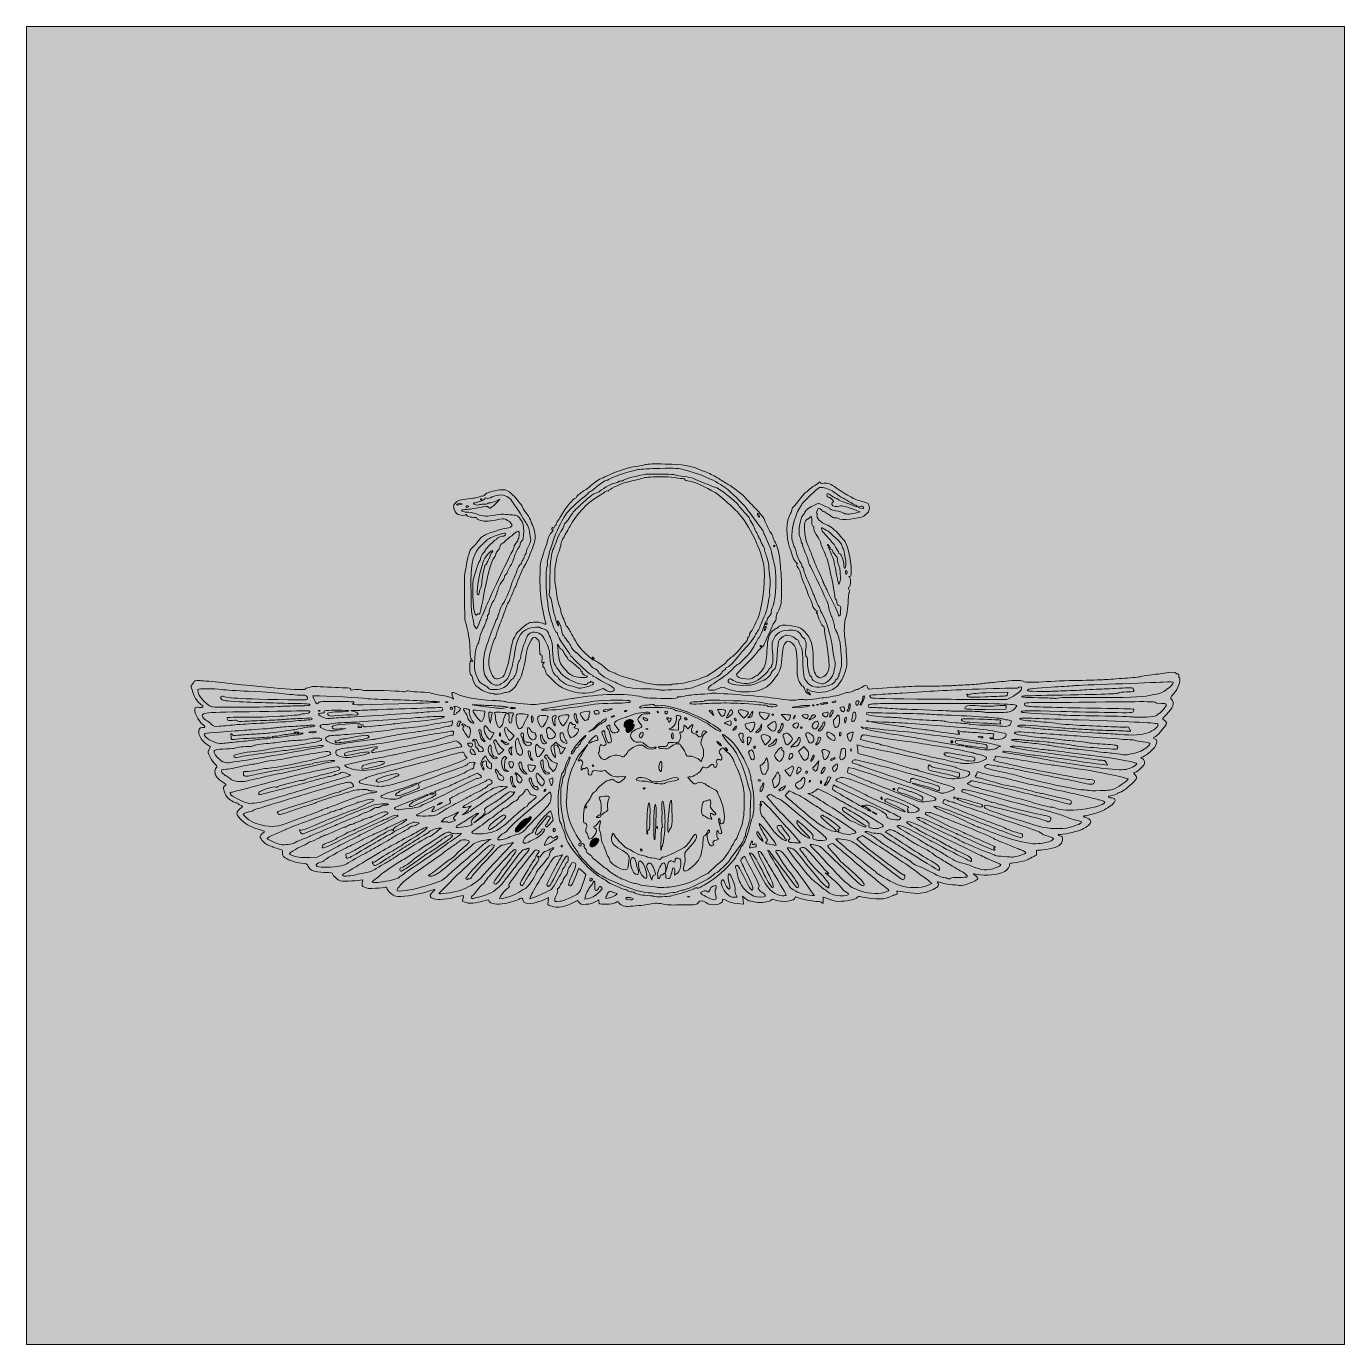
# Model space of a CAD drawing. Extents: x 13176 to 15176, y -11262 to -9262.
import ezdxf

# ---------------------------------------------------------------- set-up
doc = ezdxf.new("R2010")
doc.units = 0
doc.header["$MEASUREMENT"] = 0
doc.layers.add('Layer 1', color=7, linetype='Continuous', lineweight=0)

# ---------------------------------------------------------------- blocks, each defined once
blk = doc.blocks.new('Block_0')
at = {"layer": 'Layer 1', "transparency": 33554687}
h = blk.add_hatch(color=256, dxfattribs=at)
h.dxf.hatch_style = 2
h.set_gradient(color1=(235, 193, 125), color2=(192, 131, 41))
edge = h.paths.add_edge_path()
edge.add_spline(control_points=[(13879.3263, -10256.0677), (13886.7989, -10263.9245), (13894.1355, -10263.1042), (13904.5876, -10253.2544), (13909.0992, -10249.0052), (13914.4704, -10231.8298), (13916.8278, -10214.1188), (13920.5256, -10186.3242), (13927.7671, -10176.1163), (13945.4672, -10173.7508), (13950.3445, -10173.098), (13954.3311, -10172.9305), (13954.3311, -10173.3803), (13954.3311, -10173.8277), (13957.0151, -10174.9175), (13960.3093, -10175.7951), (13965.4099, -10177.1601), (13966.5647, -10178.1149), (13968.2054, -10182.3), (13969.2619, -10185.0053), (13971.0632, -10189.0802), (13972.2166, -10191.3621), (13973.6128, -10194.1433), (13974.446, -10199.9934), (13974.7216, -10209.0806), (13974.9464, -10216.54), (13975.7602, -10224.295), (13976.5296, -10226.3129), (13978.6311, -10231.8186), (13988.1612, -10245.3644), (13990.9994, -10246.884), (13992.3709, -10247.6206), (13994.2805, -10248.9871), (13995.2418, -10249.9156), (13996.1967, -10250.8444), (14000.5294, -10253.3313), (14004.8539, -10255.4393), (14013.211, -10259.4966), (14027.8217, -10261.7015), (14027.8217, -10258.8947), (14027.8217, -10258.086), (14029.0407, -10257.4263), (14030.5272, -10257.4263), (14032.1611, -10257.4263), (14032.8779, -10256.8556), (14032.3398, -10255.984), (14031.7132, -10254.9655), (14032.2695, -10254.9851), (14034.2314, -10256.0289), (14039.4599, -10258.8306), (14037.3206, -10260.8616), (14026.1943, -10263.675), (14015.4421, -10266.3985), (14015.3321, -10266.3985), (14008.194, -10263.8868), (14004.2453, -10262.5022), (13999.8108, -10261.3486), (13998.3375, -10261.3358), (13995.5437, -10261.303), (13981.4955, -10250.3766), (13982.7064, -10249.1726), (13983.0853, -10248.7938), (13982.2452, -10248.1144), (13980.8296, -10247.6667), (13976.1507, -10246.1803), (13971.0698, -10232.0681), (13970.4988, -10218.9764), (13970.069, -10209.0937), (13969.3193, -10205.9977), (13965.3082, -10197.4244), (13962.7258, -10191.9119), (13959.9124, -10186.7031), (13959.0476, -10185.8371), (13952.6956, -10179.4863), (13941.5773, -10179.1924), (13937.2512, -10185.2612), (13935.8158, -10187.279), (13934.6443, -10189.5808), (13934.6443, -10190.3815), (13934.6443, -10191.1817), (13934.1047, -10192.8668), (13933.4451, -10194.1169), (13930.7528, -10199.2436), (13926.6976, -10213.4003), (13926.1528, -10219.5848), (13926.0429, -10220.7892), (13925.2292, -10222.6481), (13924.3449, -10223.7174), (13922.6092, -10225.801), (13921.7562, -10229.0429), (13920.9294, -10236.6056), (13920.2894, -10242.5266), (13915.4891, -10252.1781), (13913.1875, -10252.1781), (13912.2458, -10252.1781), (13910.3361, -10254.3434), (13908.94, -10256.9966), (13907.3438, -10260.0282), (13904.2547, -10262.9564), (13900.6274, -10264.8729), (13893.5137, -10268.6347), (13878.647, -10269.2891), (13877.3461, -10265.8979), (13876.9162, -10264.782), (13873.7188, -10262.4249), (13870.2326, -10260.6565), (13863.9066, -10257.4524), (13862.8813, -10256.0416), (13857.9531, -10243.8408), (13854.4421, -10235.1309), (13856.7882, -10204.6146), (13861.4146, -10198.7693), (13862.1004, -10197.9051), (13863.49, -10193.2197), (13864.5038, -10188.3613), (13865.5225, -10183.4989), (13867.7965, -10177.3403), (13869.5666, -10174.6744), (13871.3285, -10172.002), (13873.1807, -10167.6755), (13873.6746, -10165.0478), (13874.1601, -10162.4211), (13875.064, -10159.967), (13875.6726, -10159.5946), (13876.2813, -10159.2172), (13876.4684, -10158.1013), (13876.0894, -10157.1156), (13875.7121, -10156.128), (13876.0321, -10154.9284), (13876.8014, -10154.4545), (13877.5758, -10153.9739), (13878.2042, -10152.194), (13878.2042, -10150.4946), (13878.2042, -10147.0147), (13882.7418, -10135.7555), (13885.3504, -10132.7431), (13886.292, -10131.6605), (13887.8047, -10128.4106), (13888.7136, -10125.5284), (13889.6175, -10122.6374), (13890.6888, -10119.7092), (13891.0924, -10119.017), (13891.4959, -10118.3241), (13891.9635, -10116.4592), (13892.1309, -10114.8712), (13892.3031, -10113.2815), (13894.5523, -10108.9045), (13897.1345, -10105.1491), (13899.7184, -10101.4006), (13901.833, -10097.5792), (13901.833, -10096.6643), (13901.833, -10095.7536), (13902.7174, -10094.2672), (13903.8002, -10093.3696), (13904.8828, -10092.4724), (13905.7672, -10090.9929), (13905.7672, -10090.0889), (13905.7672, -10089.1785), (13907.7982, -10085.0651), (13910.2852, -10080.9377), (13912.7659, -10076.8102), (13915.1742, -10071.5749), (13915.6237, -10069.2931), (13916.5589, -10064.6093), (13921.3394, -10054.3045), (13923.8134, -10051.6387), (13924.7174, -10050.6646), (13925.4539, -10048.7728), (13925.4539, -10047.4343), (13925.4539, -10046.0953), (13926.4662, -10043.9857), (13927.7031, -10042.7501), (13930.4462, -10040.0008), (13930.689, -10038.744), (13930.7792, -10026.8632), (13930.8498, -10017.2116), (13929.9523, -10014.5213), (13924.2808, -10007.4079), (13921.8005, -10004.3054), (13919.9941, -10003.4142), (13915.745, -10003.2096), (13912.7839, -10003.0682), (13907.4078, -10002.5675), (13903.8002, -10002.0941), (13899.7299, -10001.5626), (13893.6238, -10001.9924), (13887.7472, -10003.2096), (13876.0516, -10005.6376), (13867.1631, -10005.2975), (13861.1899, -10002.1906), (13858.6912, -10000.8897), (13852.2373, -9999.4674), (13846.8612, -9999.0245), (13840.8173, -9998.5258), (13836.8635, -9997.589), (13836.5305, -9996.5768), (13836.1581, -9995.443), (13837.6577, -9994.9358), (13841.4128, -9994.9358), (13844.3938, -9994.9358), (13853.2692, -9993.6794), (13861.1324, -9992.1422), (13874.5965, -9989.5023), (13875.5514, -9989.4699), (13877.6593, -9991.5778), (13878.8899, -9992.8082), (13880.2548, -9993.2825), (13880.6912, -9992.6228), (13881.1259, -9991.9684), (13882.4269, -9990.8921), (13883.5818, -9990.2328), (13884.7352, -9989.5728), (13887.6569, -9986.7531), (13890.0802, -9983.9654), (13890.0802, -9983.9654), (13894.4752, -9978.9028), (13894.4752, -9978.9028), (13894.4752, -9978.9028), (13889.3173, -9981.6704), (13889.3173, -9981.6704), (13886.4709, -9983.1892), (13882.5499, -9984.4396), (13880.6009, -9984.4396), (13878.647, -9984.4396), (13876.6668, -9985.0548), (13876.2043, -9985.8047), (13875.7366, -9986.5545), (13872.8657, -9987.0415), (13869.8158, -9986.8804), (13866.766, -9986.7266), (13863.5932, -9987.015), (13862.7664, -9987.5273), (13860.9011, -9988.6825), (13854.5833, -9987.2009), (13854.5833, -9985.6063), (13854.5833, -9984.9647), (13855.5053, -9984.4396), (13856.634, -9984.4396), (13860.883, -9984.4396), (13871.6419, -9980.1268), (13871.6419, -9978.4221), (13871.6419, -9977.1524), (13872.4555, -9976.9473), (13874.4882, -9977.6971), (13876.4799, -9978.4337), (13879.0178, -9977.8513), (13883.0044, -9975.7298), (13891.2007, -9971.3728), (13901.7297, -9971.7894), (13907.9213, -9976.711), (13910.4198, -9978.6977), (13912.4771, -9980.806), (13912.4902, -9981.3948), (13912.5082, -9981.9852), (13913.4582, -9983.5032), (13914.6049, -9984.7729), (13915.7517, -9986.0409), (13917.3348, -9988.1622), (13918.1158, -9989.4831), (13918.9048, -9990.8084), (13922.3516, -9996.1287), (13925.7804, -10001.2995), (13929.2092, -10006.4775), (13932.0163, -10011.0399), (13932.0163, -10011.4452), (13932.0163, -10011.8422), (13933.4255, -10014.0519), (13935.1496, -10016.3537), (13936.8738, -10018.6471), (13938.6359, -10022.8895), (13939.0722, -10025.7806), (13940.5521, -10035.6812), (13940.9245, -10037.5969), (13941.7693, -10039.6548), (13942.2565, -10040.8339), (13940.9048, -10044.9794), (13938.6294, -10049.3059), (13936.4375, -10053.4779), (13934.6443, -10057.9766), (13934.6443, -10059.3015), (13934.6443, -10060.6288), (13934.1177, -10062.0383), (13933.4714, -10062.4369), (13932.8299, -10062.8342), (13931.9013, -10064.788), (13931.4011, -10066.781), (13930.9072, -10068.7748), (13929.5996, -10071.3959), (13928.5037, -10072.6134), (13927.4079, -10073.8374), (13926.8959, -10075.4584), (13927.3701, -10076.2279), (13927.8442, -10076.9905), (13927.4604, -10077.6369), (13926.517, -10077.6501), (13924.7813, -10077.6878), (13920.1992, -10085.5642), (13920.2057, -10088.4992), (13920.2123, -10089.3767), (13918.9244, -10092.748), (13917.3545, -10095.9983), (13913.9503, -10103.0344), (13913.0087, -10105.4692), (13910.9776, -10112.4035), (13909.4846, -10117.4974), (13900.7045, -10136.6727), (13899.2624, -10137.9916), (13898.1418, -10139.017), (13895.1544, -10145.1183), (13894.7377, -10147.2391), (13894.526, -10148.2912), (13893.6745, -10150.8094), (13892.8412, -10152.8468), (13892.0144, -10154.8779), (13891.3286, -10157.3516), (13891.3286, -10158.346), (13891.3286, -10159.3386), (13890.8299, -10160.4609), (13890.2147, -10160.8381), (13889.5994, -10161.2219), (13888.0737, -10164.3572), (13886.83, -10167.8101), (13885.5801, -10171.2591), (13884.0872, -10175.2696), (13883.5112, -10176.7123), (13881.5624, -10181.5563), (13875.7121, -10197.6487), (13873.6991, -10203.6979), (13870.6804, -10212.765), (13869.8028, -10218.9372), (13869.7897, -10231.1769), (13869.7716, -10243.7831), (13871.207, -10247.5385), (13879.3263, -10256.0677)], knot_values=[0, 0, 0, 0, 1, 1, 1, 2, 2, 2, 3, 3, 3, 4, 4, 4, 5, 5, 5, 6, 6, 6, 7, 7, 7, 8, 8, 8, 9, 9, 9, 10, 10, 10, 11, 11, 11, 12, 12, 12, 13, 13, 13, 14, 14, 14, 15, 15, 15, 16, 16, 16, 17, 17, 17, 18, 18, 18, 19, 19, 19, 20, 20, 20, 21, 21, 21, 22, 22, 22, 23, 23, 23, 24, 24, 24, 25, 25, 25, 26, 26, 26, 27, 27, 27, 28, 28, 28, 29, 29, 29, 30, 30, 30, 31, 31, 31, 32, 32, 32, 33, 33, 33, 34, 34, 34, 35, 35, 35, 36, 36, 36, 37, 37, 37, 38, 38, 38, 39, 39, 39, 40, 40, 40, 41, 41, 41, 42, 42, 42, 43, 43, 43, 44, 44, 44, 45, 45, 45, 46, 46, 46, 47, 47, 47, 48, 48, 48, 49, 49, 49, 50, 50, 50, 51, 51, 51, 52, 52, 52, 53, 53, 53, 54, 54, 54, 55, 55, 55, 56, 56, 56, 57, 57, 57, 58, 58, 58, 59, 59, 59, 60, 60, 60, 61, 61, 61, 62, 62, 62, 63, 63, 63, 64, 64, 64, 65, 65, 65, 66, 66, 66, 67, 67, 67, 68, 68, 68, 69, 69, 69, 70, 70, 70, 71, 71, 71, 72, 72, 72, 73, 73, 73, 74, 74, 74, 75, 75, 75, 76, 76, 76, 77, 77, 77, 78, 78, 78, 79, 79, 79, 80, 80, 80, 81, 81, 81, 82, 82, 82, 83, 83, 83, 84, 84, 84, 85, 85, 85, 86, 86, 86, 87, 87, 87, 88, 88, 88, 89, 89, 89, 90, 90, 90, 91, 91, 91, 92, 92, 92, 93, 93, 93, 94, 94, 94, 95, 95, 95, 96, 96, 96, 97, 97, 97, 98, 98, 98, 99, 99, 99, 100, 100, 100, 101, 101, 101, 102, 102, 102, 103, 103, 103, 104, 104, 104, 105, 105, 105, 106, 106, 106, 107, 107, 107, 108, 108, 108, 109, 109, 109, 110, 110, 110, 111, 111, 111, 111], degree=3, periodic=0)
edge = h.paths.add_edge_path()
edge.add_spline(control_points=[(13984.6816, -10203.2878), (13986.1743, -10205.6337), (13987.9167, -10207.5565), (13988.5451, -10207.5565), (13989.1799, -10207.5565), (13990.673, -10209.4462), (13991.8705, -10211.7529), (13993.0632, -10214.0663), (13994.8514, -10216.7647), (13995.8374, -10217.7508), (13996.8316, -10218.7449), (13997.6387, -10220.3594), (13997.6387, -10221.3403), (13997.6387, -10222.3216), (13998.8314, -10223.5059), (14000.2785, -10223.9682), (14001.7335, -10224.4296), (14005.5791, -10227.422), (14008.8208, -10230.6129), (14012.0641, -10233.8116), (14015.3009, -10236.4254), (14016.0179, -10236.4254), (14016.7366, -10236.4254), (14017.3254, -10237.3098), (14017.3254, -10238.3924), (14017.3254, -10239.4767), (14017.9537, -10240.3674), (14018.7167, -10240.3674), (14019.4795, -10240.3674), (14019.7862, -10240.8729), (14019.4024, -10241.5009), (14018.4984, -10242.9697), (14022.4964, -10246.5195), (14025.7333, -10247.122), (14027.7971, -10247.4992), (14027.9121, -10247.8252), (14026.3864, -10248.9543), (14024.2979, -10250.5112), (14010.8074, -10249.3777), (14005.3739, -10247.1924), (14000.9772, -10245.4305), (13993.7802, -10238.6303), (13988.6862, -10231.426), (13985.9366, -10227.5369), (13984.4633, -10223.6338), (13983.9761, -10218.9568), (13983.5856, -10215.2146), (13982.977, -10209.1972), (13982.6177, -10205.5812), (13982.6177, -10205.5812), (13981.9697, -10199.0189), (13981.9697, -10199.0189), (13981.9697, -10199.0189), (13984.6816, -10203.2878), (13984.6816, -10203.2878)], knot_values=[0, 0, 0, 0, 1, 1, 1, 2, 2, 2, 3, 3, 3, 4, 4, 4, 5, 5, 5, 6, 6, 6, 7, 7, 7, 8, 8, 8, 9, 9, 9, 10, 10, 10, 11, 11, 11, 12, 12, 12, 13, 13, 13, 14, 14, 14, 15, 15, 15, 16, 16, 16, 17, 17, 17, 18, 18, 18, 18], degree=3, periodic=0)
edge = h.paths.add_edge_path()
edge.add_spline(control_points=[(13876.7178, -10072.3691), (13876.0516, -10073.4514), (13875.1609, -10075.3747), (13874.7311, -10076.638), (13874.3078, -10077.8997), (13873.4431, -10078.9314), (13872.8018, -10078.9314), (13872.1685, -10078.9314), (13871.7386, -10079.3744), (13871.8535, -10079.9191), (13871.9684, -10080.4571), (13871.6992, -10081.7891), (13871.2579, -10082.8734), (13870.0472, -10085.8333), (13867.6569, -10099.7533), (13867.1171, -10106.9555), (13866.8613, -10110.4609), (13865.9966, -10113.9736), (13865.2076, -10114.7674), (13864.4135, -10115.5549), (13863.7606, -10117.4142), (13863.7474, -10118.8953), (13863.7213, -10122.5929), (13861.741, -10125.5857), (13860.5746, -10123.7008), (13859.203, -10121.4778), (13862.4398, -10096.2542), (13865.137, -10088.1219), (13866.4576, -10084.1483), (13868.195, -10078.3623), (13869.0022, -10075.2593), (13869.8093, -10072.1577), (13871.4696, -10068.3842), (13872.6934, -10066.8847), (13877.9104, -10060.4814), (13882.3317, -10056.4638), (13883.6769, -10056.9115), (13884.5744, -10057.2136), (13884.2921, -10058.2193), (13882.9272, -10059.5842), (13881.723, -10060.7899), (13880.8126, -10061.9498), (13880.9028, -10062.1549), (13881.1522, -10062.6996), (13878.127, -10070.0757), (13876.7178, -10072.3691)], knot_values=[0, 0, 0, 0, 1, 1, 1, 2, 2, 2, 3, 3, 3, 4, 4, 4, 5, 5, 5, 6, 6, 6, 7, 7, 7, 8, 8, 8, 9, 9, 9, 10, 10, 10, 11, 11, 11, 12, 12, 12, 13, 13, 13, 14, 14, 14, 15, 15, 15, 15], degree=3, periodic=0)
edge = h.paths.add_edge_path()
edge.add_spline(control_points=[(13853.2117, -10157.4225), (13851.6484, -10150.3992), (13850.8345, -10141.6188), (13850.8789, -10132.1543), (13850.9117, -10124.1747), (13850.8525, -10110.6925), (13850.7443, -10102.188), (13850.4048, -10075.7472), (13855.3461, -10059.3348), (13866.7841, -10048.927), (13868.085, -10047.7427), (13871.3793, -10044.6978), (13874.1158, -10042.1597), (13877.5578, -10038.9619), (13882.5942, -10036.3737), (13890.4772, -10033.7586), (13896.744, -10031.6763), (13902.2302, -10030.3297), (13902.6649, -10030.7727), (13903.9084, -10032.0163), (13902.0055, -10035.8858), (13900.5829, -10035.0087), (13898.9031, -10033.9701), (13890.0144, -10037.7383), (13890.0144, -10039.4938), (13890.0144, -10040.25), (13889.2648, -10040.872), (13888.3362, -10040.872), (13886.7989, -10040.872), (13872.956, -10054.5737), (13872.956, -10056.0981), (13872.956, -10056.4638), (13871.3793, -10058.7391), (13869.4435, -10061.1608), (13867.5157, -10063.5771), (13865.7275, -10066.9224), (13865.4766, -10068.5942), (13865.2206, -10070.2608), (13864.1052, -10073.01), (13862.9912, -10074.7086), (13861.1964, -10077.451), (13858.5813, -10085.6988), (13854.3782, -10101.8993), (13853.5775, -10105.0146), (13853.2954, -10114.902), (13853.699, -10126.1813), (13854.493, -10148.3421), (13857.159, -10159.1335), (13860.4975, -10153.718), (13860.9535, -10152.9874), (13861.8379, -10152.6991), (13862.4596, -10153.0827), (13864.0099, -10154.044), (13864.6825, -10152.655), (13865.6308, -10146.5209), (13866.0803, -10143.6383), (13866.9957, -10139.504), (13867.662, -10137.3388), (13868.3295, -10135.1732), (13869.1679, -10131.628), (13869.527, -10129.4624), (13875.0132, -10096.1509), (13880.5632, -10075.5353), (13886.3626, -10066.9155), (13887.6504, -10064.9999), (13888.7087, -10062.6799), (13888.7087, -10061.7516), (13888.7087, -10060.8279), (13889.9325, -10058.7704), (13891.4254, -10057.1759), (13892.9248, -10055.5862), (13894.3096, -10053.4779), (13894.5079, -10052.4965), (13895.2512, -10048.863), (13896.9049, -10046.1202), (13898.3584, -10046.1202), (13899.1853, -10046.1202), (13902.153, -10043.7562), (13904.9534, -10040.872), (13907.754, -10037.9814), (13910.4707, -10035.6239), (13910.9908, -10035.6239), (13911.5156, -10035.6239), (13913.7978, -10033.8488), (13916.0584, -10031.6815), (13921.7889, -10026.2103), (13924.1399, -10026.5171), (13924.1399, -10032.7329), (13924.1399, -10035.4761), (13923.436, -10038.4308), (13922.5633, -10039.2956), (13921.6987, -10040.1598), (13921.456, -10040.872), (13922.0252, -10040.872), (13922.596, -10040.872), (13921.5313, -10042.6908), (13919.6677, -10044.9093), (13917.7958, -10047.1318), (13916.2635, -10049.946), (13916.2635, -10051.1632), (13916.2635, -10052.382), (13914.8098, -10056.0276), (13913.0283, -10059.2639), (13905.8245, -10072.3443), (13878.4929, -10129.8986), (13874.0781, -10141.2727), (13872.6738, -10144.8803), (13869.9947, -10151.0849), (13868.1309, -10155.0585), (13866.2592, -10159.025), (13863.7213, -10165.0802), (13862.4908, -10168.5095), (13859.5559, -10176.7315), (13859.0882, -10177.0255), (13856.6144, -10172.2384), (13855.4609, -10170.0086), (13854.7621, -10168.1831), (13855.0639, -10168.1831), (13855.3642, -10168.1831), (13854.5324, -10163.3366), (13853.2117, -10157.4225)], knot_values=[0, 0, 0, 0, 1, 1, 1, 2, 2, 2, 3, 3, 3, 4, 4, 4, 5, 5, 5, 6, 6, 6, 7, 7, 7, 8, 8, 8, 9, 9, 9, 10, 10, 10, 11, 11, 11, 12, 12, 12, 13, 13, 13, 14, 14, 14, 15, 15, 15, 16, 16, 16, 17, 17, 17, 18, 18, 18, 19, 19, 19, 20, 20, 20, 21, 21, 21, 22, 22, 22, 23, 23, 23, 24, 24, 24, 25, 25, 25, 26, 26, 26, 27, 27, 27, 28, 28, 28, 29, 29, 29, 30, 30, 30, 31, 31, 31, 32, 32, 32, 33, 33, 33, 34, 34, 34, 35, 35, 35, 36, 36, 36, 37, 37, 37, 38, 38, 38, 39, 39, 39, 40, 40, 40, 40], degree=3, periodic=0)
edge = h.paths.add_edge_path()
edge.add_spline(control_points=[(13829.4942, -9986.5856), (13830.3456, -9985.5603), (13832.3848, -9985.0732), (13834.301, -9985.4385), (13836.1335, -9985.7918), (13837.459, -9986.2148), (13837.2474, -9986.3805), (13837.0359, -9986.548), (13834.8703, -9987.0662), (13832.4357, -9987.5273), (13828.8019, -9988.2198), (13828.2768, -9988.054), (13829.4942, -9986.5856)], knot_values=[0, 0, 0, 0, 1, 1, 1, 2, 2, 2, 3, 3, 3, 4, 4, 4, 4], degree=3, periodic=0)
edge = h.paths.add_edge_path()
edge.add_spline(control_points=[(13844.7005, -9989.2268), (13845.7586, -9988.8214), (13846.9317, -9988.9892), (13847.3156, -9989.6045), (13847.6945, -9990.2197), (13847.1433, -9991.0531), (13846.0851, -9991.4632), (13845.0286, -9991.8667), (13843.8557, -9991.6928), (13843.4766, -9991.0775), (13843.0928, -9990.4623), (13843.6506, -9989.6305), (13844.7005, -9989.2268)], knot_values=[0, 0, 0, 0, 1, 1, 1, 2, 2, 2, 3, 3, 3, 4, 4, 4, 4], degree=3, periodic=0)
edge = h.paths.add_edge_path()
edge.add_spline(control_points=[(13866.3937, -9978.5306), (13867.1171, -9978.978), (13867.7078, -9979.6001), (13867.7078, -9979.9217), (13867.7078, -9980.2417), (13867.1171, -9980.4977), (13866.3937, -9980.4977), (13865.6701, -9980.4977), (13865.0796, -9979.876), (13865.0796, -9979.1082), (13865.0796, -9978.3452), (13865.6701, -9978.0825), (13866.3937, -9978.5306)], knot_values=[0, 0, 0, 0, 1, 1, 1, 2, 2, 2, 3, 3, 3, 4, 4, 4, 4], degree=3, periodic=0)
edge = h.paths.add_edge_path()
edge.add_spline(control_points=[(14285.3785, -10001.2161), (14285.7297, -10000.1531), (14286.5386, -10000.6586), (14287.5753, -10002.6008), (14288.4793, -10004.2794), (14288.9534, -10005.9199), (14288.64, -10006.2347), (14287.6081, -10007.2665), (14284.8012, -10002.9472), (14285.3785, -10001.2161)], knot_values=[0, 0, 0, 0, 1, 1, 1, 2, 2, 2, 3, 3, 3, 3], degree=3, periodic=0)
edge = h.paths.add_edge_path()
edge.add_spline(control_points=[(14311.3897, -10048.7484), (14312.1593, -10048.7484), (14312.415, -10049.3372), (14311.9739, -10050.0621), (14311.5243, -10050.7795), (14310.8961, -10051.3683), (14310.5826, -10051.3683), (14310.2627, -10051.3683), (14309.9987, -10050.7795), (14309.9987, -10050.0621), (14309.9987, -10049.3372), (14310.6268, -10048.7484), (14311.3897, -10048.7484)], knot_values=[0, 0, 0, 0, 1, 1, 1, 2, 2, 2, 3, 3, 3, 4, 4, 4, 4], degree=3, periodic=0)
edge = h.paths.add_edge_path()
edge.add_spline(control_points=[(14300.1552, -10168.1831), (14299.7139, -10168.9), (14299.0856, -10169.4887), (14298.7721, -10169.4887), (14298.4506, -10169.4887), (14298.1881, -10168.9), (14298.1881, -10168.1831), (14298.1881, -10167.4577), (14298.8165, -10166.8689), (14299.5793, -10166.8689), (14300.3422, -10166.8689), (14300.6047, -10167.4577), (14300.1552, -10168.1831)], knot_values=[0, 0, 0, 0, 1, 1, 1, 2, 2, 2, 3, 3, 3, 4, 4, 4, 4], degree=3, periodic=0)
edge = h.paths.add_edge_path()
edge.add_spline(control_points=[(14298.5671, -10174.7634), (14298.1815, -10176.2184), (14297.253, -10177.7881), (14296.4967, -10178.2559), (14295.6322, -10178.7942), (14295.4451, -10178.2559), (14295.9964, -10176.8205), (14296.4837, -10175.5588), (14296.874, -10173.9823), (14296.874, -10173.3211), (14296.874, -10172.6618), (14297.4139, -10172.1166), (14298.0667, -10172.1166), (14298.7196, -10172.1166), (14298.9445, -10173.3094), (14298.5671, -10174.7634)], knot_values=[0, 0, 0, 0, 1, 1, 1, 2, 2, 2, 3, 3, 3, 4, 4, 4, 5, 5, 5, 5], degree=3, periodic=0)
edge = h.paths.add_edge_path()
edge.add_spline(control_points=[(14291.05, -10203.6142), (14290.7284, -10203.6142), (14290.1067, -10203.0249), (14289.6588, -10202.2996), (14289.211, -10201.583), (14289.4736, -10200.9939), (14290.2363, -10200.9939), (14291.0042, -10200.9939), (14291.6258, -10201.583), (14291.6258, -10202.2996), (14291.6258, -10203.0249), (14291.3701, -10203.6142), (14291.05, -10203.6142)], knot_values=[0, 0, 0, 0, 1, 1, 1, 2, 2, 2, 3, 3, 3, 4, 4, 4, 4], degree=3, periodic=0)
edge = h.paths.add_edge_path()
edge.add_spline(control_points=[(14276.5721, -10257.7528), (14283.7496, -10256.0874), (14297.1447, -10246.1983), (14301.4627, -10239.3801), (14303.4051, -10236.3101), (14305.5903, -10233.8056), (14306.327, -10233.8056), (14307.0569, -10233.8056), (14307.308, -10232.8879), (14306.8781, -10231.7661), (14306.4483, -10230.6458), (14306.6468, -10230.0682), (14307.3277, -10230.4848), (14309.0191, -10231.5366), (14309.2946, -10219.7963), (14307.9232, -10205.2876), (14307.2375, -10198.0772), (14307.577, -10196.2644), (14310.7943, -10189.9073), (14315.0236, -10181.5503), (14319.6319, -10179.0318), (14332.909, -10177.7881), (14342.4259, -10176.8978), (14347.9251, -10179.0955), (14351.5524, -10185.2348), (14352.8337, -10187.4), (14354.3265, -10189.1756), (14354.8711, -10189.1756), (14355.4224, -10189.1756), (14356.8382, -10191.0476), (14358.0178, -10193.3358), (14359.6321, -10196.4559), (14359.9274, -10198.9945), (14359.1908, -10203.5124), (14357.857, -10211.6511), (14358.172, -10217.001), (14360.0553, -10218.1678), (14361.0233, -10218.7645), (14361.5812, -10222.3149), (14361.5171, -10227.4548), (14361.4072, -10235.5411), (14364.5735, -10248.2358), (14366.6948, -10248.2358), (14367.2787, -10248.2358), (14367.7528, -10249.0248), (14367.7528, -10249.9792), (14367.7528, -10255.267), (14382.6525, -10261.3486), (14388.278, -10258.3615), (14392.5599, -10256.0874), (14396.8089, -10251.6527), (14399.237, -10246.9233), (14401.647, -10242.2315), (14404.7541, -10225.9292), (14403.2349, -10225.9292), (14402.774, -10225.9292), (14401.345, -10218.3988), (14400.0507, -10209.1972), (14396.7385, -10185.5235), (14391.0144, -10166.2782), (14383.0691, -10152.0578), (14381.14, -10148.598), (14379.5633, -10144.9576), (14379.5633, -10143.9647), (14379.5633, -10142.9659), (14379.0319, -10141.9521), (14378.3772, -10141.709), (14377.7309, -10141.4715), (14374.9944, -10135.3718), (14372.2957, -10128.1483), (14369.6034, -10120.9331), (14366.0483, -10112.0691), (14364.4013, -10108.4615), (14358.3376, -10095.2089), (14355.9343, -10089.0439), (14355.9343, -10086.7369), (14355.9343, -10085.4363), (14355.0828, -10083.5134), (14354.0312, -10082.4636), (14352.9814, -10081.4183), (14352.4874, -10080.1946), (14352.9288, -10079.7517), (14353.3718, -10079.3103), (14352.8469, -10077.9125), (14351.7573, -10076.6444), (14350.1036, -10074.7219), (14348.5517, -10071.7996), (14347.4116, -10068.4352), (14347.2901, -10068.069), (14346.5715, -10066.3003), (14345.8219, -10064.4924), (14345.0721, -10062.6932), (14344.0403, -10059.3015), (14343.5351, -10056.964), (14343.0279, -10054.6249), (14342.0667, -10052.3756), (14341.4006, -10051.9655), (14340.7344, -10051.5553), (14340.1898, -10049.8951), (14340.1898, -10048.2742), (14340.1898, -10046.658), (14339.632, -10044.7747), (14338.9528, -10044.089), (14335.7357, -10040.8452), (14338.395, -10016.3144), (14342.8753, -10007.9458), (14343.4955, -10006.7927), (14344.3108, -10004.1328), (14344.6883, -10002.0432), (14345.0657, -9999.948), (14347.1622, -9995.7057), (14349.3473, -9992.6096), (14351.5262, -9989.5143), (14353.3143, -9986.592), (14353.3143, -9986.1114), (14353.3143, -9985.6308), (14359.0563, -9979.7166), (14366.0796, -9972.9621), (14378.7036, -9960.8173), (14378.9023, -9960.6895), (14384.1256, -9961.483), (14391.8676, -9962.6566), (14396.4939, -9964.6824), (14403.8454, -9970.1095), (14407.4529, -9972.7755), (14412.7651, -9976.2436), (14415.6558, -9977.8132), (14418.54, -9979.3886), (14423.2679, -9982.1005), (14426.152, -9983.836), (14429.0427, -9985.5731), (14432.8177, -9987.6178), (14434.5418, -9988.38), (14436.2645, -9989.1366), (14437.3603, -9990.0719), (14436.9764, -9990.4572), (14436.5926, -9990.8409), (14434.0021, -9990.1752), (14431.2148, -9988.9892), (14428.4341, -9987.7965), (14423.1974, -9985.9192), (14419.5897, -9984.8233), (14415.9821, -9983.7275), (14411.464, -9981.7148), (14409.5478, -9980.3498), (14407.6316, -9978.9917), (14405.5039, -9977.8777), (14404.8182, -9977.8777), (14404.1389, -9977.8777), (14401.0628, -9976.0501), (14397.9868, -9973.8205), (14394.0969, -9971.0004), (14391.9759, -9970.1868), (14391.0209, -9971.1414), (14389.5018, -9972.6605), (14391.9316, -9976.5637), (14394.4055, -9976.5637), (14395.1683, -9976.5637), (14397.1534, -9977.8317), (14398.8071, -9979.3886), (14401.5436, -9981.9588), (14401.6206, -9982.3625), (14399.6667, -9983.792), (14398.4807, -9984.6631), (14397.8522, -9986.2592), (14398.269, -9987.3419), (14399.2565, -9989.9172), (14406.6326, -9991.3531), (14409.8941, -9989.6105), (14412.4828, -9988.2198), (14422.0834, -9990.6626), (14435.7067, -9996.1662), (14435.7067, -9996.1662), (14441.3271, -9998.4357), (14441.3271, -9998.4357), (14441.3271, -9998.4357), (14433.9004, -10000.1007), (14433.9004, -10000.1007), (14423.9996, -10002.3184), (14418.5908, -10002.1906), (14414.7321, -9999.6661), (14412.9767, -9998.5126), (14409.8038, -9997.4872), (14407.6891, -9997.3839), (14403.0053, -9997.1608), (14395.3078, -9994.7444), (14395.3078, -9993.5072), (14395.3078, -9993.0133), (14391.482, -9990.9755), (14386.7981, -9988.9892), (14386.7981, -9988.9892), (14378.2871, -9985.3749), (14378.2871, -9985.3749), (14378.2871, -9985.3749), (14370.1171, -9989.0401), (14370.1171, -9989.0401), (14362.0864, -9992.6428), (14357.3762, -9996.6145), (14357.2943, -9999.8576), (14357.2681, -10000.762), (14356.7939, -10001.4985), (14356.2362, -10001.4985), (14354.6859, -10001.4985), (14350.9815, -10009.4695), (14350.1415, -10014.6226), (14348.0597, -10027.3506), (14348.0268, -10031.6815), (14349.9757, -10036.3473), (14351.0896, -10039.0132), (14352.0002, -10042.3007), (14352.0002, -10043.6593), (14352.0002, -10045.0111), (14352.5712, -10046.1202), (14353.2685, -10046.1202), (14353.9672, -10046.1202), (14354.2559, -10046.8627), (14353.9099, -10047.7671), (14353.5636, -10048.6707), (14355.3584, -10054.3294), (14357.89, -10060.3341), (14360.4278, -10066.3449), (14362.4966, -10072.1641), (14362.4966, -10073.2663), (14362.4966, -10074.3626), (14363.9517, -10078.0094), (14365.7268, -10081.3674), (14376.6414, -10102.0159), (14393.1356, -10137.7866), (14393.3097, -10141.1891), (14393.5278, -10145.5347), (14396.3086, -10154.8715), (14398.0328, -10157.0632), (14398.6153, -10157.8062), (14399.3911, -10159.8769), (14399.7488, -10161.6581), (14400.1146, -10163.44), (14400.9923, -10166.818), (14401.7043, -10169.1624), (14402.4213, -10171.5083), (14402.6968, -10173.4312), (14402.3261, -10173.4312), (14401.9537, -10173.4312), (14403.2415, -10176.2381), (14405.1842, -10179.667), (14407.4265, -10183.6142), (14409.4462, -10190.2269), (14410.6946, -10197.7132), (14412.8995, -10210.8817), (14413.8034, -10234.8882), (14412.1367, -10235.9135), (14411.5477, -10236.2844), (14411.0604, -10237.9887), (14411.0604, -10239.7065), (14411.0604, -10241.4308), (14410.4585, -10243.206), (14409.7283, -10243.6601), (14408.9901, -10244.1099), (14408.7079, -10244.9939), (14409.0935, -10245.6159), (14409.4772, -10246.2375), (14409.1821, -10247.122), (14408.4324, -10247.5829), (14407.6891, -10248.044), (14407.402, -10248.9412), (14407.7925, -10249.5755), (14408.1896, -10250.2108), (14407.3118, -10251.3707), (14405.85, -10252.1586), (14404.3834, -10252.9408), (14403.1841, -10254.434), (14403.1841, -10255.4722), (14403.1841, -10257.7856), (14396.4628, -10261.426), (14389.4067, -10262.9255), (14373.9689, -10266.1999), (14367.5855, -10264.7188), (14360.1964, -10256.1515), (14355.4864, -10250.6786), (14354.9861, -10247.7175), (14354.1658, -10220.5004), (14353.8196, -10209.0361), (14353.2372, -10205.6781), (14350.9042, -10201.7236), (14349.3409, -10199.0714), (14348.0661, -10196.0398), (14348.0661, -10194.9764), (14348.0661, -10193.9182), (14346.5847, -10192.4895), (14344.7851, -10191.8033), (14342.9771, -10191.1181), (14341.5039, -10190.0663), (14341.5039, -10189.4771), (14341.5039, -10188.1498), (14333.7489, -10185.2415), (14330.2299, -10185.2415), (14325.9825, -10185.2415), (14318.1702, -10191.3936), (14317.3499, -10195.3865), (14316.9398, -10197.3848), (14315.9652, -10206.9987), (14315.1909, -10216.7387), (14313.8243, -10233.8116), (14313.6324, -10234.593), (14309.9166, -10238.1364), (14307.8019, -10240.156), (14306.0644, -10242.5527), (14306.0644, -10243.4551), (14306.0644, -10245.5518), (14297.9323, -10253.4923), (14295.7847, -10253.4923), (14294.8938, -10253.4923), (14291.1584, -10255.0163), (14287.4801, -10256.8751), (14279.0329, -10261.1552), (14277.7581, -10261.4063), (14263.4098, -10261.5786), (14247.3701, -10261.7705), (14237.2183, -10257.4639), (14242.1334, -10252.5486), (14243.9281, -10250.7555), (14244.6008, -10250.8969), (14248.6071, -10253.9534), (14253.7978, -10257.9133), (14267.7229, -10259.8034), (14276.5721, -10257.7528)], knot_values=[0, 0, 0, 0, 1, 1, 1, 2, 2, 2, 3, 3, 3, 4, 4, 4, 5, 5, 5, 6, 6, 6, 7, 7, 7, 8, 8, 8, 9, 9, 9, 10, 10, 10, 11, 11, 11, 12, 12, 12, 13, 13, 13, 14, 14, 14, 15, 15, 15, 16, 16, 16, 17, 17, 17, 18, 18, 18, 19, 19, 19, 20, 20, 20, 21, 21, 21, 22, 22, 22, 23, 23, 23, 24, 24, 24, 25, 25, 25, 26, 26, 26, 27, 27, 27, 28, 28, 28, 29, 29, 29, 30, 30, 30, 31, 31, 31, 32, 32, 32, 33, 33, 33, 34, 34, 34, 35, 35, 35, 36, 36, 36, 37, 37, 37, 38, 38, 38, 39, 39, 39, 40, 40, 40, 41, 41, 41, 42, 42, 42, 43, 43, 43, 44, 44, 44, 45, 45, 45, 46, 46, 46, 47, 47, 47, 48, 48, 48, 49, 49, 49, 50, 50, 50, 51, 51, 51, 52, 52, 52, 53, 53, 53, 54, 54, 54, 55, 55, 55, 56, 56, 56, 57, 57, 57, 58, 58, 58, 59, 59, 59, 60, 60, 60, 61, 61, 61, 62, 62, 62, 63, 63, 63, 64, 64, 64, 65, 65, 65, 66, 66, 66, 67, 67, 67, 68, 68, 68, 69, 69, 69, 70, 70, 70, 71, 71, 71, 72, 72, 72, 73, 73, 73, 74, 74, 74, 75, 75, 75, 76, 76, 76, 77, 77, 77, 78, 78, 78, 79, 79, 79, 80, 80, 80, 81, 81, 81, 82, 82, 82, 83, 83, 83, 84, 84, 84, 85, 85, 85, 86, 86, 86, 87, 87, 87, 88, 88, 88, 89, 89, 89, 90, 90, 90, 91, 91, 91, 92, 92, 92, 93, 93, 93, 94, 94, 94, 95, 95, 95, 96, 96, 96, 97, 97, 97, 98, 98, 98, 99, 99, 99, 100, 100, 100, 101, 101, 101, 102, 102, 102, 103, 103, 103, 104, 104, 104, 105, 105, 105, 106, 106, 106, 107, 107, 107, 108, 108, 108, 108], degree=3, periodic=0)
edge = h.paths.add_edge_path()
edge.add_spline(control_points=[(14442.5576, -9989.6881), (14445.1858, -9989.6881), (14446.4999, -9990.341), (14446.4999, -9991.6552), (14446.4999, -9992.7377), (14446.0504, -9993.5449), (14445.5123, -9993.4431), (14439.8852, -9992.4246), (14438.6235, -9991.9567), (14438.6235, -9990.9054), (14438.6235, -9990.2393), (14440.3921, -9989.6881), (14442.5576, -9989.6881)], knot_values=[0, 0, 0, 0, 1, 1, 1, 2, 2, 2, 3, 3, 3, 4, 4, 4, 4], degree=3, periodic=0)
edge = h.paths.add_edge_path()
edge.add_spline(control_points=[(14381.5238, -10046.1202), (14381.6453, -10047.2027), (14383.0806, -10051.0418), (14384.7097, -10054.649), (14389.4706, -10065.1737), (14392.5714, -10073.3568), (14393.2702, -10077.202), (14393.6295, -10079.1693), (14394.8026, -10084.6486), (14395.8853, -10089.3715), (14398.827, -10102.2649), (14402.0242, -10119.3695), (14402.6263, -10125.4051), (14402.9217, -10128.3534), (14403.755, -10130.962), (14404.4851, -10131.2059), (14405.2169, -10131.449), (14405.8188, -10132.9289), (14405.8321, -10134.4918), (14405.8566, -10137.9852), (14407.087, -10139.9013), (14410.0023, -10140.9724), (14411.5346, -10141.5351), (14412.0924, -10142.9394), (14411.7906, -10145.4711), (14411.5543, -10147.4954), (14411.2918, -10150.7701), (14411.2082, -10152.7567), (14411.0737, -10156.0378), (14408.4324, -10158.1855), (14408.4324, -10155.0189), (14408.4324, -10153.3274), (14401.2434, -10137.7161), (14391.9381, -10119.2349), (14388.0221, -10111.4491), (14384.8115, -10104.4174), (14384.8115, -10103.6168), (14384.8115, -10102.8165), (14381.7862, -10095.9014), (14378.095, -10088.2497), (14374.3971, -10080.598), (14370.2137, -10070.7927), (14368.7831, -10066.4681), (14367.3608, -10062.1352), (14364.5029, -10054.6954), (14362.4259, -10049.9388), (14355.2813, -10033.5732), (14354.558, -10012.0981), (14361.0612, -10009.6632), (14362.216, -10009.2335), (14363.8434, -10007.9586), (14364.6883, -10006.8304), (14367.0031, -10003.7411), (14368.1941, -10006.0033), (14368.099, -10013.3089), (14368.0336, -10018.1416), (14368.5026, -10019.8712), (14369.8742, -10019.8712), (14371.1687, -10019.8712), (14371.5016, -10020.808), (14370.975, -10022.9027), (14370.4435, -10025.0371), (14371.5394, -10027.9017), (14374.6793, -10032.5671), (14379.5125, -10039.7493), (14381.1776, -10043.0505), (14381.5238, -10046.1202)], knot_values=[0, 0, 0, 0, 1, 1, 1, 2, 2, 2, 3, 3, 3, 4, 4, 4, 5, 5, 5, 6, 6, 6, 7, 7, 7, 8, 8, 8, 9, 9, 9, 10, 10, 10, 11, 11, 11, 12, 12, 12, 13, 13, 13, 14, 14, 14, 15, 15, 15, 16, 16, 16, 17, 17, 17, 18, 18, 18, 19, 19, 19, 20, 20, 20, 21, 21, 21, 22, 22, 22, 22], degree=3, periodic=0)
edge = h.paths.add_edge_path()
edge.add_spline(control_points=[(14397.2059, -10055.3106), (14398.3263, -10055.3106), (14399.2501, -10056.1553), (14399.2501, -10057.1939), (14399.2501, -10058.2325), (14401.0186, -10061.0262), (14403.1841, -10063.3981), (14406.0108, -10066.4926), (14407.1263, -10069.0176), (14407.1263, -10072.3691), (14407.1263, -10074.9397), (14407.9205, -10078.2008), (14408.8949, -10079.6235), (14409.8679, -10081.0462), (14410.7473, -10084.8721), (14410.8487, -10088.1219), (14410.9522, -10091.3702), (14411.3164, -10095.5044), (14411.6561, -10097.304), (14412.0021, -10099.112), (14411.4968, -10102.3619), (14410.529, -10104.5275), (14410.529, -10104.5275), (14408.767, -10108.4615), (14408.767, -10108.4615), (14408.767, -10108.4615), (14407.9139, -10105.1804), (14407.9139, -10105.1804), (14407.4399, -10103.3809), (14406.1585, -10097.1762), (14405.0625, -10091.4031), (14403.9667, -10085.6283), (14402.5509, -10078.2457), (14401.9226, -10074.9974), (14401.2878, -10071.7475), (14398.6545, -10064.4811), (14396.0707, -10058.8477), (14390.7585, -10047.2552), (14390.3417, -10045.4345), (14394.033, -10049.8687), (14395.4489, -10051.5685), (14396.2824, -10053.4847), (14395.8853, -10054.1307), (14395.4817, -10054.7792), (14396.0772, -10055.3106), (14397.2059, -10055.3106)], knot_values=[0, 0, 0, 0, 1, 1, 1, 2, 2, 2, 3, 3, 3, 4, 4, 4, 5, 5, 5, 6, 6, 6, 7, 7, 7, 8, 8, 8, 9, 9, 9, 10, 10, 10, 11, 11, 11, 12, 12, 12, 13, 13, 13, 14, 14, 14, 15, 15, 15, 15], degree=3, periodic=0)
edge = h.paths.add_edge_path()
edge.add_spline(control_points=[(14382.851, -10022.4994), (14383.3121, -10022.4994), (14386.452, -10024.0694), (14389.8301, -10025.9921), (14395.713, -10029.3436), (14413.8347, -10046.6072), (14413.4508, -10048.4969), (14413.3492, -10048.9911), (14414.066, -10051.1764), (14415.0404, -10053.3433), (14416.02, -10055.5089), (14416.8927, -10057.8665), (14416.9813, -10058.5918), (14417.0716, -10059.3087), (14417.8918, -10064.0382), (14418.8089, -10069.0881), (14419.9622, -10075.4076), (14420.077, -10079.3039), (14419.1861, -10081.5596), (14418.1099, -10084.2696), (14417.7311, -10084.4619), (14417.0075, -10082.6751), (14416.5269, -10081.4891), (14416.271, -10079.714), (14416.4366, -10078.7392), (14417.2059, -10074.2148), (14412.6748, -10061.8729), (14410.2468, -10061.8729), (14409.2476, -10061.8729), (14408.5799, -10061.43), (14408.7538, -10060.8852), (14409.0295, -10060.0469), (14404.6836, -10052.2214), (14401.647, -10048.0871), (14399.6849, -10045.4165), (14386.8819, -10030.9842), (14385.3496, -10029.7145), (14383.5548, -10028.2281), (14381.5681, -10022.4994), (14382.851, -10022.4994)], knot_values=[0, 0, 0, 0, 1, 1, 1, 2, 2, 2, 3, 3, 3, 4, 4, 4, 5, 5, 5, 6, 6, 6, 7, 7, 7, 8, 8, 8, 9, 9, 9, 10, 10, 10, 11, 11, 11, 12, 12, 12, 13, 13, 13, 13], degree=3, periodic=0)
edge = h.paths.add_edge_path()
edge.add_spline(control_points=[(14420.251, -10087.4606), (14420.968, -10087.9097), (14421.5569, -10089.0896), (14421.5569, -10090.0889), (14421.5569, -10091.0879), (14420.968, -10092.2673), (14420.251, -10092.7168), (14419.5013, -10093.1782), (14418.9368, -10092.0423), (14418.9368, -10090.0889), (14418.9368, -10088.1347), (14419.5013, -10086.9997), (14420.251, -10087.4606)], knot_values=[0, 0, 0, 0, 1, 1, 1, 2, 2, 2, 3, 3, 3, 4, 4, 4, 4], degree=3, periodic=0)
edge = h.paths.add_edge_path()
edge.add_spline(control_points=[(13887.3174, -10189.8368), (13887.8686, -10189.1111), (13888.9449, -10186.1583), (13889.7142, -10183.2746), (13890.4772, -10180.3835), (13893.8665, -10170.9375), (13897.2379, -10162.2733), (13900.6076, -10153.6098), (13903.6968, -10145.0474), (13904.0939, -10143.2394), (13904.499, -10141.4402), (13905.928, -10138.3954), (13907.2666, -10136.4788), (13908.6053, -10134.5627), (13909.7013, -10132.6085), (13909.7013, -10132.1416), (13909.7013, -10131.6737), (13910.8432, -10128.7895), (13912.2327, -10125.7334), (13913.6239, -10122.6819), (13915.1627, -10118.5805), (13915.6549, -10116.6199), (13916.1486, -10114.6597), (13917.0788, -10113.0564), (13917.7187, -10113.0564), (13918.3667, -10113.0564), (13918.8916, -10112.3202), (13918.8916, -10111.4162), (13918.8982, -10109.6983), (13928.5365, -10086.2891), (13930.6447, -10082.8734), (13938.06, -10070.8559), (13947.2044, -10047.6718), (13948.2167, -10038.3339), (13948.6975, -10033.8864), (13945.8527, -10020.4551), (13943.8905, -10017.9041), (13943.3329, -10017.1804), (13942.4551, -10014.8213), (13941.9433, -10012.656), (13941.4231, -10010.4899), (13938.6819, -10005.6376), (13935.8486, -10001.877), (13933.0089, -9998.1088), (13929.9719, -9993.3859), (13929.0878, -9991.3728), (13928.2034, -9989.3613), (13926.576, -9986.83), (13925.4672, -9985.7454), (13924.358, -9984.6631), (13921.3969, -9981.0351), (13918.8785, -9977.6787), (13916.3602, -9974.3271), (13911.7471, -9969.9614), (13908.6251, -9967.9819), (13903.5179, -9964.7465), (13902.1398, -9964.4645), (13894.7771, -9965.1502), (13884.9714, -9966.0654), (13874.3914, -9969.4631), (13871.6615, -9972.5768), (13870.5656, -9973.8205), (13868.9694, -9974.5962), (13868.1048, -9974.3011), (13867.2468, -9974.0059), (13865.1764, -9974.4993), (13863.5162, -9975.3905), (13861.8493, -9976.2813), (13858.4221, -9977.1716), (13855.8973, -9977.3707), (13850.4555, -9977.7941), (13835.1147, -9980.2677), (13832.1732, -9981.1898), (13828.2572, -9982.4202), (13824.3919, -9987.1632), (13824.4051, -9990.7199), (13824.4117, -9994.6667), (13828.5327, -10001.7409), (13831.2052, -10002.4025), (13838.7224, -10004.2546), (13841.8361, -10004.3251), (13842.8943, -10002.6516), (13843.8228, -10001.1913), (13844.0476, -10001.2558), (13844.0606, -10002.9912), (13844.0788, -10004.5301), (13845.8538, -10005.4277), (13850.3145, -10006.1643), (13853.7432, -10006.7334), (13857.2869, -10007.0679), (13858.191, -10006.914), (13859.0949, -10006.7595), (13859.8314, -10007.2665), (13859.8314, -10008.0343), (13859.8314, -10008.8037), (13861.2473, -10009.9769), (13862.978, -10010.6366), (13870.0275, -10013.3153), (13876.7046, -10013.3285), (13888.0097, -10010.6954), (13898.7883, -10008.1821), (13899.8266, -10008.1444), (13904.2874, -10010.1247), (13906.9073, -10011.291), (13910.1507, -10013.719), (13911.5026, -10015.527), (13913.65, -10018.4044), (13913.714, -10019.0509), (13912.0408, -10020.7243), (13910.9908, -10021.7736), (13906.5678, -10023.1386), (13902.2236, -10023.7539), (13897.8777, -10024.3691), (13893.207, -10025.4605), (13891.842, -10026.177), (13890.4772, -10026.8956), (13885.8179, -10028.5742), (13881.4852, -10029.9059), (13877.1541, -10031.2402), (13873.3152, -10032.6315), (13872.956, -10032.9956), (13872.5966, -10033.3613), (13870.6034, -10034.5345), (13868.5346, -10035.6043), (13866.4576, -10036.6733), (13864.4332, -10038.4436), (13864.0231, -10039.5395), (13863.2667, -10041.571), (13857.7873, -10047.9281), (13852.0519, -10053.4185), (13850.2965, -10055.0987), (13848.6674, -10057.8352), (13848.4311, -10059.5022), (13848.1934, -10061.1672), (13847.4255, -10064.0073), (13846.7266, -10065.8069), (13846.0278, -10067.6149), (13844.8285, -10072.9271), (13844.0672, -10077.6173), (13843.3044, -10082.3158), (13842.202, -10088.5894), (13841.6178, -10091.5752), (13840.2793, -10098.3882), (13840.7271, -10161.9981), (13842.1249, -10164.2667), (13843.1945, -10165.9977), (13845.8997, -10177.9026), (13848.0784, -10190.4896), (13848.7707, -10194.4629), (13849.3859, -10202.8511), (13849.4499, -10209.1331), (13849.5401, -10217.2325), (13850.1095, -10221.0007), (13851.4236, -10222.0901), (13852.4357, -10222.9368), (13853.2692, -10224.2181), (13853.2692, -10224.9351), (13853.2692, -10225.6664), (13852.3981, -10225.5255), (13851.3022, -10224.615), (13849.1103, -10222.7955), (13849.1168, -10222.7377), (13849.0775, -10236.9962), (13849.0594, -10242.6612), (13849.6287, -10245.2122), (13851.1611, -10246.3328), (13852.3209, -10247.1792), (13853.2692, -10249.1594), (13853.2692, -10250.7358), (13853.2692, -10254.1075), (13858.3581, -10264.5842), (13859.459, -10263.4815), (13859.8757, -10263.0665), (13861.1652, -10263.7454), (13862.3251, -10264.9943), (13865.8753, -10268.8329), (13874.6408, -10272.9536), (13880.5304, -10273.5368), (13883.613, -10273.8451), (13886.407, -10274.3763), (13886.74, -10274.7095), (13887.5996, -10275.569), (13896.3535, -10274.78), (13898.1287, -10273.6842), (13898.936, -10273.1851), (13901.6084, -10272.6212), (13904.0627, -10272.4225), (13909.9457, -10271.9599), (13916.9312, -10266.4823), (13920.3714, -10259.6504), (13921.8906, -10256.6192), (13923.8773, -10253.2608), (13924.7813, -10252.1781), (13927.7426, -10248.6411), (13932.5099, -10229.8119), (13935.0857, -10211.4902), (13935.6812, -10207.2922), (13936.6426, -10204.6652), (13940.9621, -10195.4883), (13944.7749, -10187.3956), (13946.9027, -10186.7279), (13952.3247, -10191.9379), (13954.4722, -10194.0018), (13954.9201, -10196.2252), (13954.9463, -10204.9283), (13954.9775, -10213.9955), (13955.2926, -10215.4245), (13957.253, -10215.4245), (13959.2068, -10215.4245), (13959.4054, -10216.2973), (13958.6885, -10221.5522), (13957.9125, -10227.2037), (13958.0403, -10227.6074), (13960.3536, -10226.723), (13962.3601, -10225.9604), (13962.534, -10226.1014), (13961.2198, -10227.422), (13959.2578, -10229.4022), (13959.0346, -10233.8056), (13960.8934, -10233.8056), (13961.6168, -10233.8056), (13962.9244, -10236.4582), (13963.7889, -10239.7065), (13964.66, -10242.9564), (13965.7954, -10245.6159), (13966.3072, -10245.6159), (13966.8208, -10245.6159), (13970.371, -10248.8971), (13974.2033, -10252.9079), (13981.6105, -10260.6694), (13987.5837, -10264.9054), (13995.0106, -10267.6602), (14014.2232, -10274.7932), (14025.5857, -10275.3708), (14041.2859, -10270.0192), (14041.2859, -10270.0192), (14051.4638, -10266.5459), (14051.4638, -10266.5459), (14051.4638, -10266.5459), (14056.5644, -10269.481), (14056.5644, -10269.481), (14060.9086, -10271.9795), (14062.172, -10272.1845), (14065.0871, -10270.8524), (14071.1311, -10268.1031), (14068.7013, -10264.8729), (14056.046, -10258.8109), (14050.9898, -10256.3941), (14045.0296, -10253.0297), (14042.7919, -10251.3251), (14040.5623, -10249.6269), (14038.0507, -10248.2358), (14037.2174, -10248.2358), (14036.3839, -10248.2358), (14035.6982, -10247.647), (14035.6982, -10246.93), (14035.6982, -10246.2047), (14034.9614, -10245.6027), (14034.0576, -10245.5831), (14033.1537, -10245.5651), (14030.0595, -10243.4947), (14027.1687, -10240.9762), (14021.248, -10235.8102), (14001.5727, -10216.655), (14001.5727, -10216.0458), (14001.5727, -10215.2968), (13992.5317, -10201.6276), (13990.7369, -10199.6802), (13987.7888, -10196.4628), (13981.886, -10185.5936), (13981.886, -10183.3695), (13981.886, -10182.2291), (13981.4118, -10181.3071), (13980.8296, -10181.3071), (13978.3047, -10181.3071), (13970.0378, -10157.7244), (13968.6402, -10146.5209), (13968.0068, -10141.4715), (13967.2111, -10135.5637), (13966.8781, -10133.396), (13964.4682, -10117.9981), (13964.0448, -10087.7246), (13966.1546, -10082.1681), (13966.7763, -10080.5471), (13967.0127, -10078.1176), (13966.6863, -10076.779), (13965.9102, -10073.5747), (13969.9346, -10058.0078), (13975.9521, -10040.949), (13980.5982, -10027.78), (13987.1227, -10014.3911), (13994.7234, -10002.409), (13998.1456, -9997.013), (14012.7876, -9982.8371), (14022.5736, -9975.4478), (14025.0984, -9973.5449), (14027.643, -9971.2447), (14028.2204, -9970.3342), (14028.7962, -9969.4302), (14030.9881, -9967.7965), (14033.0831, -9966.7131), (14035.1863, -9965.6244), (14038.2556, -9963.3879), (14039.9093, -9961.7409), (14044.3619, -9957.3067), (14054.9173, -9950.3146), (14057.1535, -9950.3146), (14058.2247, -9950.3146), (14059.3008, -9949.8717), (14059.5437, -9949.3269), (14060.5756, -9946.9939), (14092.4321, -9936.1712), (14103.9488, -9934.2355), (14107.9156, -9933.5693), (14122.9745, -9932.7419), (14137.413, -9932.3959), (14162.3298, -9931.7942), (14164.2969, -9931.9352), (14176.1335, -9935.0557), (14203.1963, -9942.2015), (14228.2657, -9953.8073), (14240.9867, -9965.0861), (14252.3739, -9975.179), (14264.4222, -9987.1568), (14267.7098, -9991.6552), (14269.2929, -9993.8208), (14273.401, -9999.3641), (14276.8427, -10003.979), (14280.2831, -10008.5922), (14283.9808, -10013.6353), (14285.0635, -10015.1873), (14286.1464, -10016.7374), (14288.6597, -10020.1091), (14290.6465, -10022.6716), (14292.6267, -10025.2422), (14294.2541, -10027.7031), (14294.2541, -10028.1381), (14294.2541, -10028.581), (14295.9388, -10032.6624), (14297.9961, -10037.2068), (14306.1547, -10055.2202), (14305.4116, -10052.9267), (14311.5045, -10078.9314), (14313.7604, -10088.5761), (14313.767, -10118.9017), (14311.5177, -10130.7765), (14310.4217, -10136.5498), (14309.0962, -10141.5675), (14308.5695, -10141.9337), (14307.5836, -10142.6198), (14305.6477, -10151.2703), (14306.2186, -10152.4299), (14306.3975, -10152.7895), (14304.9424, -10154.8207), (14302.9752, -10156.935), (14301.0148, -10159.0566), (14299.7073, -10161.5683), (14300.0732, -10162.5163), (14300.4307, -10163.466), (14300.1436, -10164.2406), (14299.4185, -10164.2406), (14298.7017, -10164.2406), (14297.8748, -10164.9773), (14297.586, -10165.8812), (14294.2786, -10176.2693), (14288.3513, -10190.247), (14287.4868, -10189.7087), (14286.8782, -10189.3297), (14286.3777, -10189.6053), (14286.3777, -10190.3175), (14286.3777, -10191.7842), (14277.9436, -10206.4851), (14274.2276, -10211.4902), (14269.8819, -10217.3539), (14257.1495, -10229.8631), (14255.527, -10229.8631), (14254.6558, -10229.8631), (14250.9908, -10232.9648), (14247.3815, -10236.7515), (14240.4091, -10244.0703), (14236.9936, -10246.7759), (14223.3835, -10255.7477), (14210.7576, -10264.0655), (14209.829, -10264.9121), (14210.7199, -10267.232), (14211.7829, -10270.0192), (14219.7101, -10269.4878), (14226.6053, -10266.1671), (14231.7848, -10263.675), (14231.8356, -10263.675), (14239.73, -10266.6233), (14256.2456, -10272.787), (14276.8231, -10273.3069), (14291.383, -10267.9293), (14298.0601, -10265.4617), (14301.1099, -10263.2896), (14307.1276, -10256.7026), (14318.2539, -10244.5393), (14321.4185, -10237.2277), (14322.47, -10221.3335), (14323.4692, -10206.127), (14324.7455, -10200.3395), (14327.8593, -10196.8989), (14330.8139, -10193.6298), (14333.1911, -10193.7836), (14338.1391, -10197.559), (14343.9319, -10201.98), (14345.8547, -10210.6258), (14345.7514, -10231.8057), (14345.6759, -10247.1595), (14345.9825, -10249.5956), (14348.8159, -10255.7853), (14350.545, -10259.5735), (14352.8138, -10262.6744), (14353.8458, -10262.6744), (14354.8843, -10262.6744), (14356.1147, -10264.4428), (14356.5888, -10266.5968), (14357.0631, -10268.756), (14358.9594, -10271.7039), (14360.8116, -10273.159), (14364.8934, -10276.3696), (14368.227, -10276.6717), (14364.3306, -10273.4727), (14362.8116, -10272.229), (14361.1775, -10270.0962), (14360.6969, -10268.7424), (14359.87, -10266.3985), (14359.9914, -10266.3853), (14363.1511, -10268.4625), (14372.5449, -10274.6146), (14393.6099, -10272.8835), (14403.3713, -10265.1549), (14409.8433, -10260.0282), (14413.5213, -10254.2994), (14418.0132, -10242.3348), (14420.9745, -10234.4452), (14421.3781, -10231.6643), (14420.8776, -10222.6481), (14419.9294, -10205.4726), (14418.9368, -10194.0219), (14418.0394, -10189.8368), (14416.476, -10182.5443), (14417.2126, -10165.0425), (14419.3403, -10158.9925), (14421.3648, -10153.2061), (14423.1728, -10139.2285), (14423.4089, -10127.4954), (14423.4729, -10124.2455), (14424.0882, -10121.1887), (14424.7673, -10120.6953), (14425.5237, -10120.1505), (14425.4022, -10118.4852), (14424.4475, -10116.3887), (14423.1596, -10113.5634), (14423.2302, -10112.8385), (14424.851, -10112.2169), (14427.3119, -10111.2685), (14427.5563, -10099.9055), (14425.1726, -10097.4779), (14423.8519, -10096.1389), (14423.916, -10095.8882), (14425.4991, -10096.2278), (14427.0757, -10096.5674), (14427.4923, -10094.9661), (14427.6072, -10088.1219), (14427.8961, -10071.0042), (14422.1146, -10046.7418), (14416.3545, -10040.8785), (14415.2455, -10039.7565), (14412.2713, -10036.2895), (14409.7464, -10033.1875), (14404.6065, -10026.8692), (14395.0273, -10019.4097), (14390.0924, -10017.8845), (14381.7682, -10015.3148), (14373.8213, -10006.7987), (14376.1723, -10002.9781), (14376.6152, -10002.268), (14376.4298, -10001.3371), (14375.7622, -10000.9274), (14375.0254, -10000.4728), (14375.1159, -9998.6647), (14375.9738, -9996.3777), (14377.2501, -9993.0069), (14377.749, -9992.7377), (14380.4541, -9993.9682), (14382.1259, -9994.7312), (14383.4973, -9995.8531), (14383.4973, -9996.4619), (14383.4973, -9997.0638), (14384.2029, -9997.5646), (14385.0674, -9997.5646), (14386.6637, -9997.5646), (14395.8016, -10003.3766), (14399.0582, -10006.4642), (14400.0375, -10007.3947), (14401.9998, -10007.7784), (14403.4156, -10007.3306), (14404.9018, -10006.8628), (14406.9393, -10007.337), (14408.2027, -10008.4444), (14411.8234, -10011.6234), (14440.0656, -10008.843), (14446.6984, -10004.6514), (14453.5297, -10000.3382), (14455.9578, -9996.2945), (14455.0029, -9990.8281), (14454.0613, -9985.4649), (14453.9005, -9985.324), (14446.4999, -9983.2028), (14443.2498, -9982.2655), (14439.1173, -9981.0683), (14437.3095, -9980.5305), (14432.939, -9979.2227), (14411.7527, -9967.2073), (14405.1332, -9962.272), (14396.4742, -9955.8251), (14392.5204, -9954.2423), (14386.8819, -9954.9471), (14383.5302, -9955.3709), (14381.3187, -9955.018), (14380.6083, -9953.9419), (14379.7553, -9952.6474), (14379.1598, -9952.7426), (14377.8965, -9954.3764), (14377.0056, -9955.5312), (14374.2627, -9957.5113), (14371.8019, -9958.7863), (14369.3411, -9960.0611), (14365.2593, -9963.1059), (14362.7409, -9965.5472), (14360.2229, -9967.9947), (14357.7488, -9970.0014), (14357.2418, -9970.0014), (14356.7365, -9970.0014), (14352.6089, -9975.0177), (14348.0661, -9981.1585), (14343.5217, -9987.291), (14339.299, -9992.308), (14338.6838, -9992.308), (14338.0686, -9992.308), (14337.5616, -9993.514), (14337.5616, -9994.9803), (14337.5616, -9996.4486), (14336.6708, -9999.018), (14335.5749, -10000.6915), (14328.9882, -10010.7463), (14328.2827, -10037.7187), (14334.2362, -10052.3295), (14336.062, -10056.8299), (14337.5616, -10061.174), (14337.5616, -10061.9875), (14337.5616, -10065.2754), (14343.5857, -10076.3175), (14345.4313, -10076.4128), (14346.6683, -10076.4769), (14346.8226, -10076.7525), (14345.8415, -10077.1499), (14344.3798, -10077.7471), (14344.9197, -10081.3858), (14346.6816, -10082.8734), (14348.1236, -10084.0838), (14351.1799, -10091.3702), (14351.513, -10094.3953), (14351.6984, -10096.042), (14353.288, -10100.4702), (14355.0386, -10104.2388), (14356.7939, -10108.0069), (14358.9283, -10113.4473), (14359.7732, -10116.3379), (14360.6198, -10119.2285), (14362.7345, -10124.5407), (14364.4718, -10128.1483), (14367.3739, -10134.1923), (14369.3936, -10139.4728), (14369.1179, -10140.3047), (14368.6175, -10141.8504), (14373.5196, -10148.4963), (14375.16, -10148.4963), (14376.8777, -10148.4963), (14376.9615, -10148.8539), (14375.6211, -10150.4633), (14374.494, -10151.8215), (14374.443, -10152.4299), (14375.462, -10152.4299), (14376.2756, -10152.4299), (14376.8465, -10152.8729), (14376.7299, -10153.418), (14376.2184, -10155.8392), (14383.7419, -10172.1166), (14385.3758, -10172.1166), (14386.1453, -10172.1166), (14386.8753, -10174.0392), (14386.9967, -10176.3855), (14387.1115, -10178.7302), (14388.3813, -10186.5556), (14389.8168, -10193.7708), (14391.9627, -10204.5951), (14394.558, -10227.9222), (14394.1938, -10233.1443), (14393.6228, -10241.3339), (14390.3352, -10246.3393), (14383.6712, -10249.1594), (14379.5765, -10250.8901), (14379.0319, -10250.826), (14376.3069, -10248.2622), (14371.6099, -10243.854), (14369.4885, -10234.7276), (14369.9184, -10220.7696), (14370.4944, -10201.8719), (14366.8161, -10190.3175), (14356.871, -10179.7883), (14352.0709, -10174.7056), (14350.2253, -10173.7132), (14342.8099, -10172.258), (14326.9488, -10169.1375), (14321.4316, -10169.2657), (14317.2531, -10172.8536), (14315.2025, -10174.6151), (14313.0499, -10176.051), (14312.4659, -10176.051), (14311.8835, -10176.051), (14309.654, -10177.7689), (14307.5066, -10179.8652), (14302.8212, -10184.4473), (14300.726, -10191.5543), (14300.1502, -10204.851), (14299.5728, -10218.1678), (14298.1109, -10228.37), (14296.1063, -10233.1443), (14294.2541, -10237.5477), (14286.0709, -10246.93), (14284.0841, -10246.93), (14283.3724, -10246.93), (14281.1935, -10248.1849), (14279.2381, -10249.7238), (14276.1816, -10252.1273), (14274.4968, -10252.4273), (14267.1847, -10251.8385), (14259.2183, -10251.1969), (14253.5664, -10248.5309), (14253.5664, -10245.4108), (14253.5664, -10244.802), (14260.4175, -10237.3622), (14268.7925, -10228.8839), (14277.1693, -10220.3987), (14285.0391, -10211.8562), (14286.2695, -10209.9009), (14287.5063, -10207.9467), (14290.1018, -10205.0957), (14292.0426, -10203.5693), (14293.9784, -10202.0441), (14295.5683, -10200.3018), (14295.5683, -10199.6866), (14295.5683, -10199.0714), (14298.5147, -10192.278), (14302.1304, -10184.5887), (14305.738, -10176.891), (14308.6926, -10170.2974), (14308.6926, -10169.925), (14308.6926, -10169.5545), (14309.8705, -10167.7464), (14311.3125, -10165.9141), (14312.7547, -10164.0748), (14313.9408, -10160.825), (14313.9408, -10158.6906), (14313.9408, -10156.5514), (14314.748, -10153.2374), (14315.7406, -10151.3213), (14321.8811, -10139.4528), (14322.0977, -10138.1395), (14321.9386, -10113.8967), (14321.8548, -10101.0013), (14321.5086, -10090.0052), (14321.1757, -10089.4541), (14320.8361, -10088.9093), (14320.2652, -10082.7441), (14319.9125, -10075.7536), (14319.3039, -10063.93), (14315.0038, -10047.3506), (14311.3767, -10042.8846), (14310.768, -10042.1401), (14309.5243, -10039.0196), (14308.6155, -10035.9503), (14307.705, -10032.8807), (14306.5255, -10030.3754), (14305.9939, -10030.3754), (14304.7898, -10030.3754), (14297.4072, -10015.2118), (14296.131, -10010.1311), (14295.5862, -10007.9586), (14289.6392, -10000.6586), (14281.9744, -9992.7377), (14274.7019, -9985.2339), (14268.4398, -9978.6584), (14268.0493, -9978.1269), (14265.3524, -9974.4424), (14247.5685, -9960.3495), (14241.095, -9956.7667), (14236.7704, -9954.3696), (14229.8685, -9950.1408), (14225.7672, -9947.3732), (14221.6658, -9944.5971), (14213.6926, -9940.5153), (14208.0474, -9938.2924), (14202.4071, -9936.0743), (14196.0188, -9933.5053), (14193.8533, -9932.5881), (14183.4833, -9928.1915), (14173.3971, -9926.7953), (14145.2893, -9925.8536), (14128.5179, -9925.296), (14119.9574, -9925.5324), (14115.7657, -9926.6674), (14112.5224, -9927.5519), (14105.7305, -9928.7558), (14100.6742, -9929.3398), (14091.164, -9930.4357), (14071.6181, -9936.9455), (14057.3076, -9943.772), (14052.7961, -9945.9244), (14048.734, -9947.6864), (14048.278, -9947.6864), (14046.7341, -9947.6864), (14037.0122, -9954.5947), (14032.289, -9959.0554), (14029.6936, -9961.503), (14025.7661, -9964.4381), (14023.5546, -9965.5796), (14021.3497, -9966.7202), (14018.3377, -9968.771), (14016.871, -9970.1424), (14015.4027, -9971.5074), (14013.7687, -9972.6212), (14013.2307, -9972.6212), (14012.6925, -9972.6212), (14011.8787, -9973.7944), (14011.4292, -9975.223), (14010.9749, -9976.6533), (14010.0577, -9977.684), (14009.3982, -9977.5185), (14007.072, -9976.9342), (13994.2936, -9992.0849), (13988.4811, -10002.312), (13985.2509, -10008.0031), (13982.1501, -10012.8538), (13981.5923, -10013.0906), (13981.0345, -10013.3345), (13980.5801, -10014.6602), (13980.5801, -10016.0453), (13980.5801, -10017.4295), (13980.0288, -10018.557), (13979.3545, -10018.557), (13978.682, -10018.557), (13977.7271, -10019.8203), (13977.24, -10021.3587), (13976.6248, -10023.2868), (13976.0489, -10023.6593), (13975.3631, -10022.5627), (13974.6906, -10021.4668), (13974.1524, -10021.8201), (13973.6651, -10023.7034), (13973.2681, -10025.2094), (13973.4847, -10026.107), (13974.1393, -10025.7032), (13976.1063, -10024.486), (13975.4714, -10027.3061), (13973.383, -10029.0353), (13970.6728, -10031.291), (13967.6788, -10037.6345), (13966.6599, -10043.3016), (13966.1858, -10045.9347), (13965.3721, -10048.6843), (13964.8602, -10049.4012), (13963.7382, -10050.9646), (13957.4581, -10071.3258), (13956.3424, -10077.0081), (13955.3237, -10082.1812), (13955.1629, -10113.1273), (13956.1061, -10121.586), (13958.2652, -10140.8955), (13961.8728, -10161.0693), (13964.2959, -10167.374), (13965.0965, -10169.4575), (13964.8077, -10169.4643), (13959.7073, -10167.4201), (13955.8174, -10165.8676), (13951.8571, -10165.4202), (13945.8707, -10165.8749), (13937.745, -10166.4828), (13937.1938, -10166.7656), (13928.1904, -10174.8266), (13923.0767, -10179.4023), (13918.8916, -10183.7224), (13918.8916, -10184.4208), (13918.8916, -10185.1202), (13918.1092, -10186.6261), (13917.1494, -10187.7597), (13914.559, -10190.8421), (13910.9267, -10205.7218), (13908.94, -10221.398), (13908.6578, -10223.6029), (13906.7992, -10230.3947), (13904.8058, -10236.4959), (13901.4345, -10246.7823), (13900.8077, -10247.7567), (13896.0715, -10249.9732), (13888.6183, -10253.4659), (13886.0296, -10252.165), (13881.6395, -10242.7053), (13877.4101, -10233.5873), (13876.7046, -10226.3129), (13878.9932, -10215.4245), (13880.6583, -10207.5169), (13885.7342, -10191.9188), (13887.3174, -10189.8368)], knot_values=[0, 0, 0, 0, 1, 1, 1, 2, 2, 2, 3, 3, 3, 4, 4, 4, 5, 5, 5, 6, 6, 6, 7, 7, 7, 8, 8, 8, 9, 9, 9, 10, 10, 10, 11, 11, 11, 12, 12, 12, 13, 13, 13, 14, 14, 14, 15, 15, 15, 16, 16, 16, 17, 17, 17, 18, 18, 18, 19, 19, 19, 20, 20, 20, 21, 21, 21, 22, 22, 22, 23, 23, 23, 24, 24, 24, 25, 25, 25, 26, 26, 26, 27, 27, 27, 28, 28, 28, 29, 29, 29, 30, 30, 30, 31, 31, 31, 32, 32, 32, 33, 33, 33, 34, 34, 34, 35, 35, 35, 36, 36, 36, 37, 37, 37, 38, 38, 38, 39, 39, 39, 40, 40, 40, 41, 41, 41, 42, 42, 42, 43, 43, 43, 44, 44, 44, 45, 45, 45, 46, 46, 46, 47, 47, 47, 48, 48, 48, 49, 49, 49, 50, 50, 50, 51, 51, 51, 52, 52, 52, 53, 53, 53, 54, 54, 54, 55, 55, 55, 56, 56, 56, 57, 57, 57, 58, 58, 58, 59, 59, 59, 60, 60, 60, 61, 61, 61, 62, 62, 62, 63, 63, 63, 64, 64, 64, 65, 65, 65, 66, 66, 66, 67, 67, 67, 68, 68, 68, 69, 69, 69, 70, 70, 70, 71, 71, 71, 72, 72, 72, 73, 73, 73, 74, 74, 74, 75, 75, 75, 76, 76, 76, 77, 77, 77, 78, 78, 78, 79, 79, 79, 80, 80, 80, 81, 81, 81, 82, 82, 82, 83, 83, 83, 84, 84, 84, 85, 85, 85, 86, 86, 86, 87, 87, 87, 88, 88, 88, 89, 89, 89, 90, 90, 90, 91, 91, 91, 92, 92, 92, 93, 93, 93, 94, 94, 94, 95, 95, 95, 96, 96, 96, 97, 97, 97, 98, 98, 98, 99, 99, 99, 100, 100, 100, 101, 101, 101, 102, 102, 102, 103, 103, 103, 104, 104, 104, 105, 105, 105, 106, 106, 106, 107, 107, 107, 108, 108, 108, 109, 109, 109, 110, 110, 110, 111, 111, 111, 112, 112, 112, 113, 113, 113, 114, 114, 114, 115, 115, 115, 116, 116, 116, 117, 117, 117, 118, 118, 118, 119, 119, 119, 120, 120, 120, 121, 121, 121, 122, 122, 122, 123, 123, 123, 124, 124, 124, 125, 125, 125, 126, 126, 126, 127, 127, 127, 128, 128, 128, 129, 129, 129, 130, 130, 130, 131, 131, 131, 132, 132, 132, 133, 133, 133, 134, 134, 134, 135, 135, 135, 136, 136, 136, 137, 137, 137, 138, 138, 138, 139, 139, 139, 140, 140, 140, 141, 141, 141, 142, 142, 142, 143, 143, 143, 144, 144, 144, 145, 145, 145, 146, 146, 146, 147, 147, 147, 148, 148, 148, 149, 149, 149, 150, 150, 150, 151, 151, 151, 152, 152, 152, 153, 153, 153, 154, 154, 154, 155, 155, 155, 156, 156, 156, 157, 157, 157, 158, 158, 158, 159, 159, 159, 160, 160, 160, 161, 161, 161, 162, 162, 162, 163, 163, 163, 164, 164, 164, 165, 165, 165, 166, 166, 166, 167, 167, 167, 168, 168, 168, 169, 169, 169, 170, 170, 170, 171, 171, 171, 172, 172, 172, 173, 173, 173, 174, 174, 174, 175, 175, 175, 176, 176, 176, 177, 177, 177, 178, 178, 178, 179, 179, 179, 180, 180, 180, 181, 181, 181, 182, 182, 182, 183, 183, 183, 184, 184, 184, 185, 185, 185, 186, 186, 186, 187, 187, 187, 188, 188, 188, 189, 189, 189, 190, 190, 190, 191, 191, 191, 192, 192, 192, 193, 193, 193, 194, 194, 194, 195, 195, 195, 196, 196, 196, 197, 197, 197, 198, 198, 198, 199, 199, 199, 200, 200, 200, 201, 201, 201, 202, 202, 202, 203, 203, 203, 204, 204, 204, 205, 205, 205, 206, 206, 206, 207, 207, 207, 208, 208, 208, 209, 209, 209, 210, 210, 210, 211, 211, 211, 212, 212, 212, 213, 213, 213, 214, 214, 214, 215, 215, 215, 216, 216, 216, 217, 217, 217, 218, 218, 218, 219, 219, 219, 220, 220, 220, 221, 221, 221, 222, 222, 222, 223, 223, 223, 224, 224, 224, 225, 225, 225, 226, 226, 226, 227, 227, 227, 228, 228, 228, 229, 229, 229, 230, 230, 230, 231, 231, 231, 232, 232, 232, 233, 233, 233, 234, 234, 234, 235, 235, 235, 236, 236, 236, 237, 237, 237, 238, 238, 238, 239, 239, 239, 240, 240, 240, 241, 241, 241, 242, 242, 242, 243, 243, 243, 244, 244, 244, 245, 245, 245, 246, 246, 246, 247, 247, 247, 248, 248, 248, 249, 249, 249, 250, 250, 250, 251, 251, 251, 252, 252, 252, 253, 253, 253, 254, 254, 254, 255, 255, 255, 256, 256, 256, 257, 257, 257, 258, 258, 258, 259, 259, 259, 260, 260, 260, 261, 261, 261, 262, 262, 262, 263, 263, 263, 264, 264, 264, 265, 265, 265, 266, 266, 266, 267, 267, 267, 268, 268, 268, 269, 269, 269, 270, 270, 270, 271, 271, 271, 272, 272, 272, 272], degree=3, periodic=0)
h = blk.add_hatch(color=256, dxfattribs=at)
h.dxf.hatch_style = 2
h.set_gradient(color1=(235, 193, 125), color2=(192, 131, 41))
edge = h.paths.add_edge_path()
edge.add_spline(control_points=[(14038.1787, -10223.9357), (14033.7245, -10222.7694), (14015.7882, -10205.3893), (14011.795, -10198.366), (14004.2649, -10185.1202), (14002.3685, -10181.7421), (13999.8173, -10177.0384), (13998.3507, -10174.3351), (13996.7166, -10172.1166), (13996.1834, -10172.1166), (13995.6585, -10172.1166), (13994.8579, -10170.4633), (13994.4149, -10168.439), (13993.9738, -10166.4127), (13992.1527, -10161.8831), (13990.3709, -10158.3705), (13988.5959, -10154.8599), (13987.1424, -10150.6879), (13987.1424, -10149.0915), (13987.1424, -10147.5018), (13986.0006, -10143.6186), (13984.611, -10140.4589), (13983.2264, -10137.2987), (13981.6941, -10130.2823), (13981.2069, -10124.8671), (13980.7261, -10119.4516), (13979.8172, -10112.9594), (13979.1888, -10110.4285), (13977.5746, -10103.9436), (13977.5484, -10087.4606), (13979.1381, -10078.9314), (13981.5595, -10065.9283), (13981.9255, -10064.506), (13984.5469, -10057.8552), (13985.9694, -10054.2345), (13987.1424, -10049.9084), (13987.1424, -10048.2349), (13987.1424, -10045.364), (13989.4161, -10040.4487), (13996.3444, -10028.4004), (13998.0045, -10025.5177), (14000.0093, -10021.9675), (14000.7983, -10020.5124), (14010.878, -10001.9595), (14028.1039, -9983.4655), (14042.8378, -9975.3773), (14048.0286, -9972.5327), (14053.0717, -9969.2384), (14054.0397, -9968.0721), (14055.0141, -9966.8989), (14056.5972, -9966.246), (14057.5635, -9966.6169), (14058.5315, -9966.9891), (14059.3271, -9966.8417), (14059.3271, -9966.2901), (14059.3271, -9965.0396), (14076.7187, -9956.2994), (14082.9479, -9954.4161), (14085.4728, -9953.659), (14093.1506, -9951.7502), (14100.0065, -9950.18), (14106.864, -9948.6036), (14113.067, -9946.963), (14113.7922, -9946.5265), (14114.9768, -9945.8095), (14129.1396, -9945.0461), (14142.6612, -9944.9692), (14145.5518, -9944.9563), (14153.2297, -9945.5912), (14159.7279, -9946.3919), (14166.2262, -9947.1873), (14172.5309, -9947.9371), (14173.7367, -9948.0453), (14174.9475, -9948.1606), (14175.666, -9948.6981), (14175.3264, -9949.2432), (14174.7177, -9950.2241), (14176.3764, -9950.7176), (14185.3158, -9952.224), (14191.1742, -9953.2101), (14216.8966, -9965.7654), (14224.8566, -9971.5202), (14228.2018, -9973.929), (14235.0724, -9979.7415), (14240.14, -9984.4396), (14245.2028, -9989.1299), (14250.4461, -9993.9814), (14251.7849, -9995.2182), (14269.324, -10011.432), (14289.7097, -10050.8431), (14294.9398, -10078.669), (14297.8879, -10094.3822), (14294.1442, -10136.0379), (14288.1332, -10154.3973), (14285.9479, -10161.0761), (14276.7394, -10179.6273), (14274.4902, -10181.8963), (14273.811, -10182.582), (14273.2531, -10184.2226), (14273.2531, -10185.5431), (14273.2531, -10186.8689), (14272.4067, -10188.2731), (14271.3699, -10188.6697), (14270.3314, -10189.0674), (14269.8113, -10190.2534), (14270.2099, -10191.2919), (14270.6251, -10192.381), (14269.2731, -10194.7825), (14267.0502, -10196.9109), (14264.9093, -10198.9544), (14262.3272, -10201.8078), (14261.3149, -10203.2501), (14257.4497, -10208.7541), (14248.4906, -10218.0527), (14247.0616, -10218.0527), (14245.69, -10218.0527), (14240.1287, -10223.3269), (14238.0385, -10226.608), (14236.4884, -10229.0429), (14208.5659, -10248.2358), (14206.5725, -10248.2358), (14205.9639, -10248.2358), (14201.8182, -10249.7173), (14197.3641, -10251.5233), (14192.9165, -10253.3381), (14187.2205, -10255.0804), (14184.707, -10255.4017), (14182.1954, -10255.7216), (14178.9537, -10256.6192), (14177.505, -10257.395), (14176.063, -10258.1693), (14170.4358, -10258.9322), (14165.0088, -10259.0997), (14159.5802, -10259.2587), (14155.1393, -10259.7786), (14155.1393, -10260.2464), (14155.1327, -10261.1176), (14136.1826, -10261.2453), (14130.1978, -10260.4186), (14114.7601, -10258.2906), (14076.0018, -10247.6907), (14071.9447, -10244.4872), (14071.1375, -10243.854), (14068.1189, -10242.5968), (14065.2282, -10241.6932), (14062.3441, -10240.796), (14057.9098, -10238.1694), (14055.3849, -10235.867), (14048.483, -10229.5696), (14041.6846, -10224.8526), (14038.1787, -10223.9357)], knot_values=[0, 0, 0, 0, 1, 1, 1, 2, 2, 2, 3, 3, 3, 4, 4, 4, 5, 5, 5, 6, 6, 6, 7, 7, 7, 8, 8, 8, 9, 9, 9, 10, 10, 10, 11, 11, 11, 12, 12, 12, 13, 13, 13, 14, 14, 14, 15, 15, 15, 16, 16, 16, 17, 17, 17, 18, 18, 18, 19, 19, 19, 20, 20, 20, 21, 21, 21, 22, 22, 22, 23, 23, 23, 24, 24, 24, 25, 25, 25, 26, 26, 26, 27, 27, 27, 28, 28, 28, 29, 29, 29, 30, 30, 30, 31, 31, 31, 32, 32, 32, 33, 33, 33, 34, 34, 34, 35, 35, 35, 36, 36, 36, 37, 37, 37, 38, 38, 38, 39, 39, 39, 40, 40, 40, 41, 41, 41, 42, 42, 42, 43, 43, 43, 44, 44, 44, 45, 45, 45, 46, 46, 46, 47, 47, 47, 48, 48, 48, 49, 49, 49, 50, 50, 50, 50], degree=3, periodic=0)
edge = h.paths.add_edge_path()
edge.add_spline(control_points=[(14065.6253, -10255.4193), (14066.8506, -10255.4393), (14071.1179, -10257.3426), (14075.1044, -10259.6504), (14083.9537, -10264.7711), (14093.3361, -10266.3853), (14116.8043, -10266.8463), (14126.3967, -10267.033), (14134.9653, -10267.6602), (14135.8298, -10268.2441), (14137.2981, -10269.2186), (14145.629, -10268.9939), (14173.1789, -10267.2252), (14180.9715, -10266.7246), (14186.8612, -10265.3972), (14194.1797, -10262.495), (14213.481, -10254.8241), (14231.2516, -10245.1793), (14231.2516, -10242.3789), (14231.2516, -10240.9434), (14234.8722, -10237.7396), (14236.4884, -10237.7396), (14237.3019, -10237.7396), (14237.5972, -10237.1308), (14237.1411, -10236.3941), (14236.6802, -10235.6512), (14237.9942, -10234.4584), (14240.0516, -10233.7415), (14242.1088, -10233.0225), (14245.3834, -10230.5308), (14247.3176, -10228.1977), (14259.0132, -10214.1368), (14267.8444, -10203.8897), (14271.2862, -10200.3856), (14275.1186, -10196.4827), (14282.4437, -10186.075), (14282.4437, -10184.5246), (14282.4437, -10184.1012), (14283.8726, -10181.8702), (14285.6215, -10179.5761), (14287.3653, -10177.2767), (14289.2357, -10173.6294), (14289.7671, -10171.4638), (14290.3003, -10169.2969), (14292.9532, -10162.7916), (14295.6632, -10157.0123), (14299.2266, -10149.4183), (14300.8539, -10143.8546), (14301.5332, -10136.9663), (14302.0468, -10131.7242), (14302.9442, -10127.1425), (14303.5266, -10126.7833), (14304.1041, -10126.424), (14304.2762, -10124.2271), (14303.912, -10121.8944), (14303.5397, -10119.5613), (14303.7578, -10115.2858), (14304.391, -10112.4035), (14305.0195, -10109.5129), (14305.0966, -10104.2191), (14304.5584, -10100.6312), (14304.0203, -10097.0417), (14303.2706, -10089.6147), (14302.8983, -10084.1155), (14302.5274, -10078.6182), (14301.5086, -10072.3948), (14300.6245, -10070.2936), (14299.7451, -10068.1836), (14298.9198, -10065.5129), (14298.7967, -10064.3466), (14298.6688, -10063.1802), (14298.1307, -10061.52), (14297.5925, -10060.6553), (14297.0611, -10059.7894), (14296.3294, -10057.2267), (14295.9718, -10054.9514), (14295.6125, -10052.676), (14294.1965, -10049.3881), (14292.8186, -10047.6394), (14291.4405, -10045.8903), (14290.3119, -10043.3525), (14290.3119, -10042.0056), (14290.3119, -10040.6601), (14289.7229, -10039.5579), (14289.0059, -10039.5579), (14288.2807, -10039.5579), (14287.6918, -10038.6603), (14287.6918, -10037.5645), (14287.6918, -10036.4686), (14286.2105, -10033.2336), (14284.4106, -10030.3754), (14282.6027, -10027.516), (14281.1296, -10024.6006), (14281.1296, -10023.8952), (14281.1296, -10023.1915), (14279.3544, -10019.6088), (14277.1873, -10015.9371), (14275.0217, -10012.2651), (14273.2531, -10008.7084), (14273.2531, -10008.0343), (14273.2531, -10007.3618), (14269.9524, -10003.4015), (14265.9149, -9999.2295), (14261.8776, -9995.064), (14257.6416, -9990.0719), (14256.4949, -9988.1309), (14253.1762, -9982.5107), (14225.1896, -9960.8108), (14221.2622, -9960.8108), (14220.3074, -9960.8108), (14217.5889, -9959.9842), (14215.2249, -9958.9785), (14212.8542, -9957.9656), (14208.2525, -9956.1271), (14205.0026, -9954.8894), (14201.7608, -9953.653), (14195.5577, -9951.0003), (14191.225, -9948.9937), (14185.9901, -9946.5657), (14180.1185, -9945.0662), (14173.7105, -9944.5262), (14168.4048, -9944.0788), (14163.0468, -9943.1613), (14161.8032, -9942.4955), (14159.9067, -9941.477), (14147.5189, -9941.0665), (14119.4636, -9941.0733), (14113.0095, -9941.0796), (14087.056, -9947.2763), (14083.3581, -9949.6994), (14081.7373, -9950.756), (14079.2502, -9951.6283), (14077.8213, -9951.6283), (14076.3921, -9951.6283), (14074.86, -9952.2171), (14074.4187, -9952.9345), (14073.9693, -9953.659), (14072.5336, -9954.2487), (14071.2261, -9954.2487), (14066.5488, -9954.2487), (14052.3989, -9961.5539), (14046.5029, -9967.0155), (14045.548, -9967.893), (14042.5819, -9969.2187), (14039.9093, -9969.9554), (14037.1336, -9970.7248), (14031.8476, -9974.2618), (14027.6052, -9978.1974), (14023.5153, -9981.9904), (14016.871, -9987.9771), (14012.8401, -9991.5073), (14008.8093, -9995.0392), (14005.515, -9998.7305), (14005.515, -9999.7102), (14005.515, -10000.6915), (14005.0721, -10001.4985), (14004.5274, -10001.4985), (14003.9894, -10001.5049), (14001.7975, -10004.3054), (13999.6633, -10007.7343), (13997.5369, -10011.1629), (13995.0876, -10014.4047), (13994.2362, -10014.9362), (13993.3832, -10015.4693), (13992.2872, -10017.4743), (13991.8, -10019.4037), (13991.3194, -10021.3262), (13989.2685, -10025.3191), (13987.2506, -10028.2791), (13985.2262, -10031.2333), (13982.2322, -10037.494), (13980.5917, -10042.1862), (13978.9575, -10046.8764), (13977.0299, -10051.8437), (13976.3114, -10053.2203), (13972.748, -10060.0781), (13970.9862, -10074.0097), (13970.704, -10097.4846), (13970.5498, -10110.9355), (13969.987, -10122.6374), (13969.4604, -10123.489), (13968.9354, -10124.3417), (13969.3767, -10126.0271), (13970.4349, -10127.2507), (13972.5561, -10129.6935), (13973.6454, -10133.6275), (13975.2482, -10144.7145), (13976.4016, -10152.7122), (13981.4824, -10169.3542), (13983.3986, -10171.4314), (13984.0532, -10172.1366), (13983.9122, -10170.7781), (13983.0853, -10168.4126), (13982.2584, -10166.0414), (13981.886, -10163.8057), (13982.2584, -10163.44), (13983.5151, -10162.1763), (13987.3787, -10171.4509), (13988.0332, -10177.3207), (13988.3909, -10180.5382), (13989.9608, -10184.7413), (13991.5243, -10186.6502), (13993.0829, -10188.5604), (13995.2418, -10191.4641), (13996.3246, -10193.0915), (13997.4073, -10194.7256), (13998.9527, -10196.7583), (13999.76, -10197.603), (14000.567, -10198.4498), (14001.6187, -10200.3018), (14002.0928, -10201.7113), (14003.0148, -10204.4344), (14008.7961, -10211.4902), (14010.1102, -10211.4902), (14010.545, -10211.4902), (14012.7876, -10213.4904), (14015.0958, -10215.938), (14017.4025, -10218.3857), (14021.7155, -10221.9487), (14024.6752, -10223.852), (14027.6298, -10225.7618), (14030.7962, -10228.7161), (14031.7065, -10230.4211), (14032.6155, -10232.119), (14034.9237, -10234.2906), (14036.8268, -10235.2411), (14041.5041, -10237.5722), (14044.946, -10240.5204), (14044.2733, -10241.6094), (14043.5039, -10242.8467), (14062.8707, -10255.3688), (14065.6253, -10255.4193)], knot_values=[0, 0, 0, 0, 1, 1, 1, 2, 2, 2, 3, 3, 3, 4, 4, 4, 5, 5, 5, 6, 6, 6, 7, 7, 7, 8, 8, 8, 9, 9, 9, 10, 10, 10, 11, 11, 11, 12, 12, 12, 13, 13, 13, 14, 14, 14, 15, 15, 15, 16, 16, 16, 17, 17, 17, 18, 18, 18, 19, 19, 19, 20, 20, 20, 21, 21, 21, 22, 22, 22, 23, 23, 23, 24, 24, 24, 25, 25, 25, 26, 26, 26, 27, 27, 27, 28, 28, 28, 29, 29, 29, 30, 30, 30, 31, 31, 31, 32, 32, 32, 33, 33, 33, 34, 34, 34, 35, 35, 35, 36, 36, 36, 37, 37, 37, 38, 38, 38, 39, 39, 39, 40, 40, 40, 41, 41, 41, 42, 42, 42, 43, 43, 43, 44, 44, 44, 45, 45, 45, 46, 46, 46, 47, 47, 47, 48, 48, 48, 49, 49, 49, 50, 50, 50, 51, 51, 51, 52, 52, 52, 53, 53, 53, 54, 54, 54, 55, 55, 55, 56, 56, 56, 57, 57, 57, 58, 58, 58, 59, 59, 59, 60, 60, 60, 61, 61, 61, 62, 62, 62, 63, 63, 63, 64, 64, 64, 65, 65, 65, 66, 66, 66, 67, 67, 67, 68, 68, 68, 69, 69, 69, 70, 70, 70, 71, 71, 71, 72, 72, 72, 73, 73, 73, 74, 74, 74, 75, 75, 75, 76, 76, 76, 77, 77, 77, 77], degree=3, periodic=0)
h = blk.add_hatch(color=256, dxfattribs=at)
h.dxf.hatch_style = 2
h.set_gradient(color1=(235, 193, 125), color2=(192, 131, 41))
edge = h.paths.add_edge_path()
edge.add_spline(control_points=[(14034.9877, -10220.5906), (14035.4683, -10221.3599), (14036.4805, -10221.9864), (14037.2501, -10221.9864), (14038.1212, -10221.9864), (14038.0178, -10221.2366), (14036.986, -10219.9885), (14035.1863, -10217.8213), (14033.5769, -10218.3019), (14034.9877, -10220.5906)], knot_values=[0, 0, 0, 0, 1, 1, 1, 2, 2, 2, 3, 3, 3, 3], degree=3, periodic=0)
h = blk.add_hatch(color=256, dxfattribs=at)
h.dxf.hatch_style = 2
h.set_gradient(color1=(235, 193, 125), color2=(192, 131, 41))
edge = h.paths.add_edge_path()
edge.add_spline(control_points=[(13513.3462, -10270.5572), (13546.8433, -10272.1537), (13548.3098, -10272.2614), (13576.1551, -10275.2606), (13586.5235, -10276.3696), (13595.8994, -10276.9408), (13596.9952, -10276.5174), (13599.6414, -10275.5054), (13602.5896, -10278.0939), (13602.5896, -10281.4195), (13602.5896, -10284.0722), (13602.2827, -10284.0851), (13558.2943, -10283.1815), (13513.3265, -10282.253), (13497.7149, -10281.6378), (13487.0972, -10280.3745), (13476.171, -10279.0736), (13475.3377, -10278.921), (13474.4469, -10278.0234), (13473.9596, -10277.5364), (13472.7866, -10277.7727), (13471.8514, -10278.5481), (13470.4733, -10279.6952), (13470.6145, -10280.4647), (13472.5617, -10282.5599), (13474.7159, -10284.8741), (13477.6442, -10285.2778), (13499.7411, -10286.328), (13529.5779, -10287.7454), (13562.5056, -10288.7888), (13587.8245, -10289.1285), (13604.8651, -10289.3528), (13609.5177, -10290.1226), (13604.8076, -10291.929), (13603.8659, -10292.2943), (13596.034, -10292.6672), (13587.421, -10292.7625), (13578.8014, -10292.859), (13567.6128, -10293.1855), (13562.5631, -10293.4922), (13541.4409, -10294.7819), (13461.2386, -10295.2742), (13457.5162, -10294.1399), (13451.2346, -10292.2374), (13439.014, -10279.9772), (13437.3931, -10273.9533), (13436.6302, -10271.1348), (13436.3168, -10268.3279), (13436.6941, -10267.7179), (13437.6178, -10266.2311), (13460.9565, -10266.3148), (13472.89, -10267.8537), (13478.1758, -10268.5325), (13496.3827, -10269.7501), (13513.3462, -10270.5572)], knot_values=[0, 0, 0, 0, 1, 1, 1, 2, 2, 2, 3, 3, 3, 4, 4, 4, 5, 5, 5, 6, 6, 6, 7, 7, 7, 8, 8, 8, 9, 9, 9, 10, 10, 10, 11, 11, 11, 12, 12, 12, 13, 13, 13, 14, 14, 14, 15, 15, 15, 16, 16, 16, 17, 17, 17, 18, 18, 18, 18], degree=3, periodic=0)
edge = h.paths.add_edge_path()
edge.add_spline(control_points=[(13607.7557, -10310.9874), (13608.704, -10310.7642), (13609.7538, -10311.3221), (13610.0821, -10312.2178), (13610.4724, -10313.2892), (13609.3831, -10313.8643), (13606.9665, -10313.8779), (13604.9225, -10313.8843), (13593.0349, -10314.7623), (13580.5519, -10315.8269), (13568.0672, -10316.8899), (13545.6259, -10318.3646), (13530.6804, -10319.0944), (13515.73, -10319.8318), (13500.2529, -10320.7422), (13496.2794, -10321.1194), (13492.3126, -10321.4984), (13485.816, -10322.1003), (13481.8491, -10322.4532), (13477.8756, -10322.8124), (13471.9663, -10323.3573), (13468.7245, -10323.67), (13461.8736, -10324.3229), (13459.6309, -10323.6772), (13456.8945, -10320.2547), (13455.8051, -10318.8898), (13452.8571, -10316.7489), (13450.3502, -10315.4941), (13447.8451, -10314.2303), (13445.0513, -10311.7318), (13444.1538, -10309.9239), (13440.5134, -10302.6183), (13442.8594, -10302.3876), (13530.4048, -10301.2849), (13566.138, -10300.8372), (13597.8796, -10300.2992), (13600.9491, -10300.0941), (13604.8076, -10299.8314), (13606.5318, -10300.2351), (13606.5318, -10301.4014), (13606.5318, -10303.5226), (13603.5772, -10304.6762), (13598.1551, -10304.6762), (13595.8288, -10304.6762), (13593.368, -10305.1813), (13592.6823, -10305.7965), (13591.9965, -10306.4117), (13577.5579, -10307.5977), (13560.5962, -10308.4244), (13530.3916, -10309.8978), (13524.9648, -10310.0324), (13495.6775, -10310.0392), (13487.7698, -10310.0392), (13481.1108, -10310.2259), (13480.8811, -10310.4494), (13480.6564, -10310.6737), (13480.8745, -10311.9041), (13481.3619, -10313.1737), (13482.1115, -10315.1412), (13483.3091, -10315.3639), (13489.2628, -10314.667), (13494.0303, -10314.1026), (13496.2794, -10314.3073), (13496.2794, -10315.2938), (13496.2794, -10316.3144), (13499.7787, -10316.5306), (13507.7634, -10316.0255), (13514.0829, -10315.6287), (13528.815, -10315.0066), (13540.5107, -10314.6541), (13552.1998, -10314.2948), (13563.7165, -10313.686), (13566.1002, -10313.2892), (13568.484, -10312.8986), (13578.4421, -10312.3147), (13588.2347, -10311.9883), (13598.0272, -10311.6682), (13606.8074, -10311.2188), (13607.7557, -10310.9874)], knot_values=[0, 0, 0, 0, 1, 1, 1, 2, 2, 2, 3, 3, 3, 4, 4, 4, 5, 5, 5, 6, 6, 6, 7, 7, 7, 8, 8, 8, 9, 9, 9, 10, 10, 10, 11, 11, 11, 12, 12, 12, 13, 13, 13, 14, 14, 14, 15, 15, 15, 16, 16, 16, 17, 17, 17, 18, 18, 18, 19, 19, 19, 20, 20, 20, 21, 21, 21, 22, 22, 22, 23, 23, 23, 24, 24, 24, 25, 25, 25, 26, 26, 26, 26], degree=3, periodic=0)
edge = h.paths.add_edge_path()
edge.add_spline(control_points=[(13610.9089, -10277.5428), (13611.7472, -10276.7094), (13672.1544, -10279.5936), (13687.2459, -10281.1949), (13694.4611, -10281.9575), (13711.8855, -10282.8354), (13725.9582, -10283.1502), (13740.0375, -10283.4699), (13761.4239, -10284.3037), (13773.4837, -10285.0138), (13785.5516, -10285.7192), (13797.3112, -10286.3036), (13799.6244, -10286.3036), (13801.9376, -10286.3036), (13803.5453, -10286.5836), (13803.1943, -10286.9368), (13802.4758, -10287.6618), (13783.1613, -10288.4885), (13741.058, -10289.6028), (13670.5384, -10291.4676), (13668.071, -10291.4415), (13672.2298, -10288.879), (13673.224, -10288.2569), (13673.6653, -10287.3726), (13673.1977, -10286.9119), (13672.7367, -10286.449), (13660.9394, -10285.9751), (13646.9881, -10285.8538), (13624.327, -10285.6684), (13621.4117, -10285.8866), (13619.6564, -10287.9309), (13618.5719, -10289.1926), (13617.0922, -10289.783), (13616.3753, -10289.245), (13614.7017, -10288.0014), (13610.1706, -10278.2858), (13610.9089, -10277.5428)], knot_values=[0, 0, 0, 0, 1, 1, 1, 2, 2, 2, 3, 3, 3, 4, 4, 4, 5, 5, 5, 6, 6, 6, 7, 7, 7, 8, 8, 8, 9, 9, 9, 10, 10, 10, 11, 11, 11, 12, 12, 12, 12], degree=3, periodic=0)
edge = h.paths.add_edge_path()
edge.add_spline(control_points=[(13807.9863, -10297.4527), (13807.9863, -10300.3056), (13808.3012, -10300.2283), (13792.8948, -10301.1832), (13787.4793, -10301.5165), (13780.392, -10302.1448), (13777.1503, -10302.5746), (13773.9005, -10303.0028), (13751.7528, -10304.5416), (13727.9335, -10305.9904), (13704.1059, -10307.4439), (13674.8776, -10309.2386), (13662.9639, -10309.9884), (13651.0501, -10310.7314), (13638.9445, -10311.5516), (13636.062, -10311.8028), (13629.5244, -10312.3655), (13616.2783, -10306.1625), (13620.4814, -10304.5087), (13621.8285, -10303.9773), (13624.2958, -10303.5026), (13625.961, -10303.4521), (13627.6344, -10303.3997), (13628.6532, -10302.8105), (13628.2431, -10302.1377), (13626.6403, -10299.5494), (13629.1715, -10299.2867), (13654.8382, -10299.3756), (13672.3594, -10299.4345), (13668.77, -10301.3374), (13650.3464, -10301.7591), (13634.5165, -10302.1248), (13630.9024, -10303.3621), (13634.6577, -10307.1106), (13636.1374, -10308.5965), (13638.8164, -10308.6297), (13650.5317, -10307.296), (13658.2801, -10306.4117), (13667.3474, -10306.0476), (13670.6794, -10306.4758), (13678.0489, -10307.4323), (13682.1257, -10305.5161), (13678.0555, -10303.0092), (13676.6134, -10302.1184), (13673.6603, -10301.0093), (13671.4932, -10300.5484), (13667.956, -10299.7857), (13668.0842, -10299.7037), (13672.8072, -10299.7477), (13675.698, -10299.7737), (13686.9194, -10299.4076), (13697.7422, -10298.9342), (13708.5732, -10298.46), (13736.6219, -10297.4591), (13760.0836, -10296.7029), (13783.5453, -10295.9531), (13803.9243, -10295.2233), (13805.3664, -10295.0819), (13807.1989, -10294.9097), (13807.9863, -10295.6202), (13807.9863, -10297.4527)], knot_values=[0, 0, 0, 0, 1, 1, 1, 2, 2, 2, 3, 3, 3, 4, 4, 4, 5, 5, 5, 6, 6, 6, 7, 7, 7, 8, 8, 8, 9, 9, 9, 10, 10, 10, 11, 11, 11, 12, 12, 12, 13, 13, 13, 14, 14, 14, 15, 15, 15, 16, 16, 16, 17, 17, 17, 18, 18, 18, 19, 19, 19, 20, 20, 20, 20], degree=3, periodic=0)
edge = h.paths.add_edge_path()
edge.add_spline(control_points=[(13807.9863, -10310.5591), (13803.9243, -10312.3471), (13796.6255, -10313.346), (13760.7448, -10317.0509), (13749.1904, -10318.2421), (13735.6097, -10319.7741), (13730.5534, -10320.4534), (13725.5038, -10321.1323), (13718.1213, -10321.9589), (13714.1478, -10322.299), (13710.1809, -10322.6318), (13702.9461, -10323.2799), (13698.0819, -10323.7345), (13687.3229, -10324.7467), (13687.2459, -10324.7402), (13687.2459, -10322.8173), (13687.2459, -10319.2935), (13674.9729, -10318.7107), (13651.8065, -10321.1258), (13641.3986, -10322.2154), (13638.4522, -10323.6772), (13640.8491, -10326.561), (13642.0138, -10327.9705), (13644.6224, -10328.2525), (13651.6916, -10327.7273), (13651.6916, -10327.7273), (13660.9968, -10327.0416), (13660.9968, -10327.0416), (13660.9968, -10327.0416), (13652.4675, -10328.8985), (13652.4675, -10328.8985), (13639.8877, -10331.6422), (13633.1007, -10331.232), (13626.3531, -10327.3044), (13620.9114, -10324.1446), (13620.7194, -10323.8422), (13623.0719, -10322.1072), (13624.4484, -10321.0818), (13627.3145, -10320.5042), (13629.4865, -10320.8191), (13631.6521, -10321.1258), (13634.9021, -10320.8963), (13636.7084, -10320.3124), (13640.1503, -10319.2033), (13657.9405, -10317.6268), (13665.2524, -10317.7871), (13669.5196, -10317.884), (13723.7992, -10314.0958), (13769.2741, -10310.5327), (13782.6281, -10309.4825), (13797.6885, -10308.6743), (13802.7382, -10308.7267), (13811.4989, -10308.8217), (13811.7432, -10308.905), (13807.9863, -10310.5591)], knot_values=[0, 0, 0, 0, 1, 1, 1, 2, 2, 2, 3, 3, 3, 4, 4, 4, 5, 5, 5, 6, 6, 6, 7, 7, 7, 8, 8, 8, 9, 9, 9, 10, 10, 10, 11, 11, 11, 12, 12, 12, 13, 13, 13, 14, 14, 14, 15, 15, 15, 16, 16, 16, 17, 17, 17, 18, 18, 18, 18], degree=3, periodic=0)
edge = h.paths.add_edge_path()
edge.add_spline(control_points=[(13812.2551, -10286.7445), (13813.1591, -10286.3789), (13814.6323, -10286.3789), (13815.5362, -10286.7445), (13816.4402, -10287.1107), (13815.7035, -10287.4047), (13813.8957, -10287.4047), (13812.0878, -10287.4047), (13811.3511, -10287.1107), (13812.2551, -10286.7445)], knot_values=[0, 0, 0, 0, 1, 1, 1, 2, 2, 2, 3, 3, 3, 3], degree=3, periodic=0)
edge = h.paths.add_edge_path()
edge.add_spline(control_points=[(13822.7842, -10296.557), (13823.0663, -10297.4082), (13822.3675, -10298.1139), (13821.2207, -10298.1139), (13820.0806, -10298.1139), (13819.1438, -10297.1783), (13819.1438, -10296.0368), (13819.1438, -10293.7169), (13821.9705, -10294.1207), (13822.7842, -10296.557)], knot_values=[0, 0, 0, 0, 1, 1, 1, 2, 2, 2, 3, 3, 3, 3], degree=3, periodic=0)
edge = h.paths.add_edge_path()
edge.add_spline(control_points=[(13679.3695, -10324.3629), (13679.8174, -10323.6376), (13681.3235, -10323.0488), (13682.7277, -10323.0488), (13684.1304, -10323.0488), (13685.2789, -10323.6376), (13685.2789, -10324.3629), (13685.2789, -10325.0799), (13683.7663, -10325.6771), (13681.9207, -10325.6771), (13680.0109, -10325.6771), (13678.9084, -10325.1059), (13679.3695, -10324.3629)], knot_values=[0, 0, 0, 0, 1, 1, 1, 2, 2, 2, 3, 3, 3, 4, 4, 4, 4], degree=3, periodic=0)
edge = h.paths.add_edge_path()
edge.add_spline(control_points=[(13822.6563, -10317.9024), (13822.1888, -10319.6527), (13821.7967, -10321.4723), (13821.7918, -10321.9461), (13821.7785, -10322.4267), (13819.2603, -10323.2094), (13816.1891, -10323.6836), (13813.1264, -10324.1579), (13808.846, -10325.0683), (13806.6804, -10325.7079), (13804.5134, -10326.3495), (13796.8371, -10327.7586), (13789.6138, -10328.848), (13782.3985, -10329.9374), (13775.016, -10331.0902), (13773.2081, -10331.4122), (13771.4083, -10331.7322), (13762.8397, -10332.9887), (13754.1825, -10334.1996), (13745.5171, -10335.4103), (13731.3425, -10337.8711), (13722.6771, -10339.6595), (13714.0198, -10341.4542), (13705.1575, -10343.183), (13702.9903, -10343.5113), (13697.9801, -10344.2675), (13682.6375, -10346.2858), (13674.1214, -10347.3112), (13670.5138, -10347.741), (13664.3092, -10348.7335), (13660.3357, -10349.5089), (13648.7698, -10351.7718), (13644.9883, -10351.6437), (13637.6894, -10348.7399), (13629.4225, -10345.4523), (13627.7755, -10341.4082), (13633.6963, -10338.967), (13635.7158, -10338.1339), (13638.8493, -10337.4545), (13640.649, -10337.4678), (13642.4568, -10337.4738), (13647.1801, -10337.2183), (13651.1535, -10336.9034), (13655.1205, -10336.5895), (13662.7966, -10336.052), (13668.2121, -10335.7051), (13681.8107, -10334.8459), (13717.0007, -10330.8924), (13734.4958, -10328.2593), (13739.5453, -10327.5027), (13747.2217, -10326.6499), (13751.5543, -10326.3675), (13762.8528, -10325.6374), (13778.7908, -10323.485), (13790.9278, -10321.0489), (13796.7026, -10319.889), (13805.2631, -10318.4792), (13809.9616, -10317.9152), (13814.652, -10317.3509), (13819.6178, -10316.4093), (13820.996, -10315.8136), (13823.1681, -10314.8789), (13823.393, -10315.154), (13822.6563, -10317.9024)], knot_values=[0, 0, 0, 0, 1, 1, 1, 2, 2, 2, 3, 3, 3, 4, 4, 4, 5, 5, 5, 6, 6, 6, 7, 7, 7, 8, 8, 8, 9, 9, 9, 10, 10, 10, 11, 11, 11, 12, 12, 12, 13, 13, 13, 14, 14, 14, 15, 15, 15, 16, 16, 16, 17, 17, 17, 18, 18, 18, 19, 19, 19, 20, 20, 20, 21, 21, 21, 21], degree=3, periodic=0)
edge = h.paths.add_edge_path()
edge.add_spline(control_points=[(13824.3919, -10334.2832), (13824.3919, -10336.1288), (13823.8472, -10337.3016), (13823.1747, -10336.885), (13822.5021, -10336.4749), (13817.0423, -10337.9352), (13811.0379, -10340.1337), (13799.1502, -10344.491), (13788.8132, -10347.1322), (13772.5551, -10349.9771), (13766.7803, -10350.9892), (13752.0152, -10353.9307), (13739.7439, -10356.5129), (13713.4883, -10362.0446), (13700.9347, -10364.0825), (13699.8437, -10362.9867), (13698.8069, -10361.9417), (13704.7409, -10357.1742), (13707.0737, -10357.1742), (13708.0793, -10357.1742), (13708.8997, -10356.583), (13708.8997, -10355.86), (13708.8997, -10354.0208), (13707.0343, -10354.1815), (13693.019, -10357.2374), (13686.2336, -10358.7114), (13676.7167, -10360.4681), (13671.8722, -10361.1278), (13661.932, -10362.4928), (13657.1382, -10364.7421), (13659.1119, -10367.1193), (13660.0733, -10368.2792), (13662.3683, -10368.2083), (13668.5648, -10366.8253), (13681.5991, -10363.9151), (13692.9239, -10362.186), (13695.4291, -10362.7111), (13699.5879, -10363.5818), (13692.5975, -10366.3627), (13680.9396, -10368.4775), (13662.6619, -10371.791), (13661.4005, -10371.8111), (13650.909, -10368.9401), (13647.0193, -10367.8755), (13645.9873, -10366.9142), (13645.6609, -10364.0364), (13645.3082, -10360.9736), (13645.9102, -10360.2174), (13649.8393, -10358.8524), (13652.3642, -10357.9681), (13658.2736, -10356.9115), (13662.9639, -10356.5013), (13667.6542, -10356.0912), (13681.8303, -10354.2636), (13694.4611, -10352.4444), (13715.1797, -10349.4652), (13723.2611, -10348.1511), (13746.959, -10343.9215), (13750.9326, -10343.2162), (13759.1993, -10341.7675), (13765.3317, -10340.7177), (13771.4724, -10339.6595), (13780.9171, -10337.9168), (13786.3326, -10336.8458), (13791.7482, -10335.7696), (13799.426, -10334.5392), (13803.3993, -10334.1094), (13807.3662, -10333.6812), (13812.9786, -10332.8021), (13815.8627, -10332.162), (13823.6489, -10330.4245), (13824.3919, -10330.6096), (13824.3919, -10334.2832)], knot_values=[0, 0, 0, 0, 1, 1, 1, 2, 2, 2, 3, 3, 3, 4, 4, 4, 5, 5, 5, 6, 6, 6, 7, 7, 7, 8, 8, 8, 9, 9, 9, 10, 10, 10, 11, 11, 11, 12, 12, 12, 13, 13, 13, 14, 14, 14, 15, 15, 15, 16, 16, 16, 17, 17, 17, 18, 18, 18, 19, 19, 19, 20, 20, 20, 21, 21, 21, 22, 22, 22, 23, 23, 23, 24, 24, 24, 24], degree=3, periodic=0)
edge = h.paths.add_edge_path()
edge.add_spline(control_points=[(13832.9097, -10348.9137), (13838.1072, -10353.2378), (13838.0809, -10355.1235), (13832.8196, -10355.4186), (13828.9691, -10355.6286), (13817.144, -10358.667), (13800.1183, -10363.8265), (13795.062, -10365.3574), (13786.2046, -10367.664), (13780.4316, -10368.9533), (13774.6501, -10370.2411), (13765.7943, -10372.5857), (13760.7448, -10374.1622), (13755.6885, -10375.7387), (13745.645, -10378.4686), (13738.4297, -10380.237), (13721.4729, -10384.3844), (13717.6341, -10385.3769), (13708.8997, -10387.8442), (13695.7751, -10391.5619), (13677.6453, -10391.3568), (13666.898, -10387.3704), (13661.9452, -10385.5312), (13658.6443, -10383.3723), (13659.4908, -10382.5188), (13660.2011, -10381.8066), (13692.9419, -10374.8543), (13710.8667, -10371.6129), (13718.8071, -10370.1769), (13728.8489, -10368.1903), (13733.1816, -10367.1962), (13737.5128, -10366.2101), (13746.959, -10364.1466), (13754.1825, -10362.6141), (13761.3976, -10361.0833), (13772.9145, -10358.6409), (13779.7703, -10357.187), (13805.3336, -10351.7651), (13816.0366, -10349.2714), (13822.1822, -10347.2848), (13828.482, -10345.2601), (13828.5196, -10345.2601), (13832.9097, -10348.9137)], knot_values=[0, 0, 0, 0, 1, 1, 1, 2, 2, 2, 3, 3, 3, 4, 4, 4, 5, 5, 5, 6, 6, 6, 7, 7, 7, 8, 8, 8, 9, 9, 9, 10, 10, 10, 11, 11, 11, 12, 12, 12, 13, 13, 13, 14, 14, 14, 14], degree=3, periodic=0)
edge = h.paths.add_edge_path()
edge.add_spline(control_points=[(13824.7316, -10293.3973), (13825.6109, -10292.5194), (13834.8966, -10295.6018), (13834.8966, -10296.773), (13834.8966, -10298.6831), (13830.641, -10303.3244), (13829.5254, -10302.6319), (13828.833, -10302.2022), (13828.4295, -10302.599), (13828.6279, -10303.5163), (13828.828, -10304.4247), (13827.8667, -10305.4192), (13826.5017, -10305.7144), (13824.5215, -10306.143), (13824.2132, -10305.7588), (13825.0137, -10303.823), (13826.7888, -10299.5029), (13827.0398, -10294.1715), (13825.4632, -10294.1715), (13824.6363, -10294.1715), (13824.31, -10293.8271), (13824.7316, -10293.3973)], knot_values=[0, 0, 0, 0, 1, 1, 1, 2, 2, 2, 3, 3, 3, 4, 4, 4, 5, 5, 5, 6, 6, 6, 7, 7, 7, 7], degree=3, periodic=0)
edge = h.paths.add_edge_path()
edge.add_spline(control_points=[(13834.8769, -10318.4471), (13834.1648, -10318.0057), (13833.5825, -10318.826), (13833.5825, -10320.268), (13833.5825, -10323.0749), (13831.8648, -10324.8367), (13830.4867, -10323.4522), (13829.0643, -10322.0299), (13829.5516, -10319.0175), (13831.5186, -10317.0509), (13833.8958, -10314.6734), (13834.4289, -10314.6982), (13835.3952, -10317.2095), (13835.8447, -10318.3762), (13835.6266, -10318.9029), (13834.8769, -10318.4471)], knot_values=[0, 0, 0, 0, 1, 1, 1, 2, 2, 2, 3, 3, 3, 4, 4, 4, 5, 5, 5, 5], degree=3, periodic=0)
edge = h.paths.add_edge_path()
edge.add_spline(control_points=[(13838.0168, -10320.0104), (13839.0487, -10319.6134), (13840.932, -10320.427), (13842.1955, -10321.8244), (13843.4586, -10323.2227), (13845.2649, -10324.3629), (13846.2066, -10324.3629), (13849.3022, -10324.3629), (13850.7705, -10329.1172), (13849.4696, -10334.9116), (13848.7953, -10337.8844), (13847.957, -10340.6143), (13847.5912, -10340.98), (13847.2253, -10341.3441), (13844.7645, -10338.2613), (13842.1183, -10334.1286), (13838.3565, -10328.2457), (13837.6903, -10326.3624), (13839.0553, -10325.4652), (13840.4532, -10324.5416), (13840.3367, -10323.9592), (13838.4664, -10322.5237), (13836.5502, -10321.0553), (13836.4665, -10320.6076), (13838.0168, -10320.0104)], knot_values=[0, 0, 0, 0, 1, 1, 1, 2, 2, 2, 3, 3, 3, 4, 4, 4, 5, 5, 5, 6, 6, 6, 7, 7, 7, 8, 8, 8, 8], degree=3, periodic=0)
edge = h.paths.add_edge_path()
edge.add_spline(control_points=[(13839.4147, -10297.095), (13839.7476, -10296.7621), (13842.0937, -10296.8699), (13844.6184, -10297.3445), (13847.9308, -10297.9657), (13849.0069, -10298.7488), (13848.4689, -10300.1382), (13847.1679, -10303.5295), (13849.3285, -10311.0333), (13852.7819, -10315.1348), (13856.0254, -10318.9914), (13856.0434, -10319.1144), (13853.3659, -10319.1144), (13850.6672, -10319.1144), (13845.4126, -10312.436), (13845.3993, -10308.9955), (13845.3993, -10308.1296), (13843.913, -10305.2338), (13842.0986, -10302.5614), (13840.2857, -10299.8891), (13839.0816, -10297.4282), (13839.4147, -10297.095)], knot_values=[0, 0, 0, 0, 1, 1, 1, 2, 2, 2, 3, 3, 3, 4, 4, 4, 5, 5, 5, 6, 6, 6, 7, 7, 7, 7], degree=3, periodic=0)
edge = h.paths.add_edge_path()
edge.add_spline(control_points=[(13855.8973, -10290.987), (13860.5877, -10291.3138), (13871.2186, -10291.8649), (13879.5181, -10292.2046), (13887.8177, -10292.5506), (13897.5645, -10293.2363), (13901.172, -10293.7369), (13901.172, -10293.7369), (13907.7342, -10294.6474), (13907.7342, -10294.6474), (13907.7342, -10294.6474), (13902.4861, -10295.6463), (13902.4861, -10295.6463), (13896.3209, -10296.8259), (13894.9313, -10296.793), (13882.7994, -10295.1965), (13854.9607, -10291.5384), (13847.829, -10290.423), (13855.8973, -10290.987)], knot_values=[0, 0, 0, 0, 1, 1, 1, 2, 2, 2, 3, 3, 3, 4, 4, 4, 5, 5, 5, 6, 6, 6, 6], degree=3, periodic=0)
edge = h.paths.add_edge_path()
edge.add_spline(control_points=[(13911.5665, -10303.0989), (13915.8665, -10303.6048), (13916.0978, -10303.8487), (13914.6688, -10306.4577), (13913.8223, -10308.0014), (13913.0529, -10310.1554), (13912.9577, -10311.2385), (13912.861, -10312.3211), (13912.6756, -10314.5324), (13912.5542, -10316.1601), (13912.4329, -10317.7811), (13911.7208, -10319.1144), (13910.9776, -10319.1144), (13908.9072, -10319.1144), (13907.9901, -10315.5449), (13908.7859, -10310.6232), (13909.3042, -10307.419), (13908.9646, -10305.9835), (13907.5555, -10305.4452), (13904.089, -10304.1118), (13906.7795, -10302.5414), (13911.5665, -10303.0989)], knot_values=[0, 0, 0, 0, 1, 1, 1, 2, 2, 2, 3, 3, 3, 4, 4, 4, 5, 5, 5, 6, 6, 6, 7, 7, 7, 7], degree=3, periodic=0)
edge = h.paths.add_edge_path()
edge.add_spline(control_points=[(13910.228, -10295.704), (13910.8613, -10294.6718), (13918.8916, -10295.2165), (13918.8916, -10296.2923), (13918.8916, -10296.5683), (13916.7901, -10296.7998), (13914.2193, -10296.7998), (13911.6502, -10296.7998), (13909.8555, -10296.3059), (13910.228, -10295.704)], knot_values=[0, 0, 0, 0, 1, 1, 1, 2, 2, 2, 3, 3, 3, 3], degree=3, periodic=0)
edge = h.paths.add_edge_path()
edge.add_spline(control_points=[(13923.4738, -10345.6903), (13923.9414, -10348.0362), (13925.5572, -10352.3606), (13927.0616, -10355.2958), (13928.9139, -10358.9229), (13929.5111, -10361.7694), (13928.9139, -10364.1594), (13927.9345, -10368.0429), (13925.8837, -10368.5804), (13922.2303, -10365.9081), (13919.0705, -10363.6019), (13917.0329, -10350.1241), (13919.0771, -10345.0286), (13920.9866, -10340.2551), (13922.4287, -10340.473), (13923.4738, -10345.6903)], knot_values=[0, 0, 0, 0, 1, 1, 1, 2, 2, 2, 3, 3, 3, 4, 4, 4, 5, 5, 5, 5], degree=3, periodic=0)
edge = h.paths.add_edge_path()
edge.add_spline(control_points=[(13923.4098, -10304.8941), (13925.531, -10304.6497), (13929.8507, -10304.8352), (13933.0089, -10305.3107), (13938.0075, -10306.0604), (13938.5276, -10306.4381), (13937.0527, -10308.2129), (13936.124, -10309.3351), (13933.8684, -10313.8011), (13932.049, -10318.1467), (13929.9328, -10323.1833), (13927.7031, -10326.42), (13925.8902, -10327.0862), (13923.4474, -10327.9838), (13922.7881, -10327.4518), (13921.1803, -10323.2915), (13920.155, -10320.6316), (13919.3657, -10315.4984), (13919.4297, -10311.8913), (13919.5446, -10305.6375), (13919.7316, -10305.3107), (13923.4098, -10304.8941)], knot_values=[0, 0, 0, 0, 1, 1, 1, 2, 2, 2, 3, 3, 3, 4, 4, 4, 5, 5, 5, 6, 6, 6, 7, 7, 7, 7], degree=3, periodic=0)
edge = h.paths.add_edge_path()
edge.add_spline(control_points=[(13940.9819, -10328.8745), (13942.8143, -10331.9818), (13944.7109, -10333.545), (13946.6271, -10333.545), (13948.2167, -10333.545), (13949.1272, -10333.9371), (13948.6531, -10334.4113), (13948.1789, -10334.8852), (13948.4153, -10336.0319), (13949.1781, -10336.9555), (13950.1657, -10338.1402), (13950.1461, -10339.4232), (13949.1206, -10341.3373), (13945.6475, -10347.8355), (13938.1553, -10342.6715), (13936.8099, -10332.8477), (13935.6812, -10324.6121), (13937.4628, -10322.9142), (13940.9819, -10328.8745)], knot_values=[0, 0, 0, 0, 1, 1, 1, 2, 2, 2, 3, 3, 3, 4, 4, 4, 5, 5, 5, 6, 6, 6, 6], degree=3, periodic=0)
edge = h.paths.add_edge_path()
edge.add_spline(control_points=[(13943.8267, -10307.9573), (13944.5517, -10308.3987), (13945.1406, -10310.7954), (13945.1406, -10313.2823), (13945.1406, -10315.7692), (13944.5517, -10317.8007), (13943.8267, -10317.8007), (13943.1096, -10317.8007), (13942.5125, -10315.4031), (13942.5125, -10312.4753), (13942.5125, -10309.2511), (13943.0391, -10307.4631), (13943.8267, -10307.9573)], knot_values=[0, 0, 0, 0, 1, 1, 1, 2, 2, 2, 3, 3, 3, 4, 4, 4, 4], degree=3, periodic=0)
edge = h.paths.add_edge_path()
edge.add_spline(control_points=[(13951.9983, -10352.4888), (13952.7021, -10353.7585), (13955.3106, -10355.6418), (13957.791, -10356.68), (13957.791, -10356.68), (13962.3026, -10358.5632), (13962.3026, -10358.5632), (13962.3026, -10358.5632), (13959.0084, -10364.1001), (13959.0084, -10364.1001), (13955.5615, -10369.9077), (13952.6511, -10371.5864), (13950.9204, -10368.7795), (13949.0239, -10365.7166), (13948.0247, -10355.2645), (13949.3833, -10352.6938), (13950.6267, -10350.3428), (13950.7859, -10350.3296), (13951.9983, -10352.4888)], knot_values=[0, 0, 0, 0, 1, 1, 1, 2, 2, 2, 3, 3, 3, 4, 4, 4, 5, 5, 5, 6, 6, 6, 6], degree=3, periodic=0)
edge = h.paths.add_edge_path()
edge.add_spline(control_points=[(13960.2323, -10307.296), (13966.6863, -10307.296), (13968.8648, -10308.4184), (13967.4868, -10311.0266), (13966.852, -10312.2242), (13965.9873, -10314.0898), (13965.5641, -10315.1725), (13965.1408, -10316.255), (13963.7446, -10318.8769), (13962.4634, -10320.9913), (13958.9887, -10326.7024), (13957.2136, -10326.5282), (13954.3426, -10320.2102), (13949.7424, -10310.0785), (13951.0107, -10307.296), (13960.2323, -10307.296)], knot_values=[0, 0, 0, 0, 1, 1, 1, 2, 2, 2, 3, 3, 3, 4, 4, 4, 5, 5, 5, 5], degree=3, periodic=0)
edge = h.paths.add_edge_path()
edge.add_spline(control_points=[(13957.1758, -10298.7668), (13958.4129, -10297.5228), (13983.7135, -10293.2051), (14006.9178, -10290.2636), (14018.4591, -10288.802), (14030.3926, -10286.9629), (14033.4423, -10286.1742), (14040.2605, -10284.3986), (14086.8771, -10283.2715), (14090.9456, -10284.7772), (14096.668, -10286.8919), (14090.529, -10288.2638), (14074.4187, -10288.4684), (14051.5788, -10288.7644), (14033.7179, -10290.1359), (14023.2347, -10292.4032), (14018.1786, -10293.499), (14009.3211, -10294.7114), (14003.548, -10295.0888), (13997.7667, -10295.4672), (13992.3331, -10296.3516), (13991.4669, -10297.0558), (13989.7755, -10298.4208), (13955.8306, -10300.1138), (13957.1758, -10298.7668)], knot_values=[0, 0, 0, 0, 1, 1, 1, 2, 2, 2, 3, 3, 3, 4, 4, 4, 5, 5, 5, 6, 6, 6, 7, 7, 7, 8, 8, 8, 8], degree=3, periodic=0)
edge = h.paths.add_edge_path()
edge.add_spline(control_points=[(14083.9537, -10300.5171), (14084.7165, -10299.7545), (14086.1208, -10299.3884), (14087.0624, -10299.7037), (14088.0485, -10300.03), (14087.453, -10300.6257), (14085.6778, -10301.0866), (14083.4926, -10301.6639), (14082.9807, -10301.49), (14083.9537, -10300.5171)], knot_values=[0, 0, 0, 0, 1, 1, 1, 2, 2, 2, 3, 3, 3, 3], degree=3, periodic=0)
edge = h.paths.add_edge_path()
edge.add_spline(control_points=[(14116.8224, -10327.399), (14117.7721, -10327.0221), (14118.9059, -10327.0665), (14119.3422, -10327.5027), (14119.7769, -10327.9441), (14119.0025, -10328.2525), (14117.618, -10328.1952), (14116.0922, -10328.1311), (14115.7789, -10327.8227), (14116.8224, -10327.399)], knot_values=[0, 0, 0, 0, 1, 1, 1, 2, 2, 2, 3, 3, 3, 3], degree=3, periodic=0)
edge = h.paths.add_edge_path()
edge.add_spline(control_points=[(14111.4904, -10337.8711), (14110.5947, -10339.8137), (14109.1133, -10341.4082), (14108.2094, -10341.415), (14105.8831, -10341.4279), (14106.1717, -10335.5136), (14108.5948, -10333.5006), (14111.6906, -10330.9316), (14113.4706, -10333.6103), (14111.4904, -10337.8711)], knot_values=[0, 0, 0, 0, 1, 1, 1, 2, 2, 2, 3, 3, 3, 3], degree=3, periodic=0)
edge = h.paths.add_edge_path()
edge.add_spline(control_points=[(14112.1189, -10310.5014), (14113.1966, -10309.424), (14119.6883, -10312.815), (14118.9188, -10314.0518), (14118.5399, -10314.6734), (14117.4506, -10315.1725), (14116.4959, -10315.1725), (14114.5222, -10315.1725), (14111.1, -10311.5204), (14112.1189, -10310.5014)], knot_values=[0, 0, 0, 0, 1, 1, 1, 2, 2, 2, 3, 3, 3, 3], degree=3, periodic=0)
edge = h.paths.add_edge_path()
edge.add_spline(control_points=[(14122.0147, -10303.5403), (14121.5978, -10304.733), (14119.7327, -10305.1944), (14116.4319, -10304.9253), (14112.4848, -10304.5985), (14110.703, -10305.2514), (14107.7106, -10308.1227), (14103.1089, -10312.5326), (14103.0449, -10313.8975), (14107.2298, -10318.8701), (14111.5363, -10323.9905), (14111.3691, -10325.2781), (14106.2621, -10326.4), (14097.4309, -10328.3361), (14090.9194, -10335.3907), (14093.5099, -10340.2238), (14096.6745, -10346.1444), (14100.0721, -10348.3161), (14104.9233, -10347.5286), (14108.8065, -10346.901), (14110.4077, -10347.4782), (14114.9456, -10351.1431), (14121.5078, -10356.4441), (14123.3911, -10357.1281), (14127.3514, -10355.661), (14129.0378, -10355.0398), (14131.0688, -10354.9313), (14131.8695, -10355.4235), (14132.6652, -10355.9174), (14130.9917, -10357.0068), (14128.147, -10357.8403), (14122.7578, -10359.4299), (14117.7329, -10358.0189), (14113.4329, -10353.7192), (14111.2854, -10351.5732), (14106.1143, -10351.5468), (14100.5462, -10353.6615), (14096.0659, -10355.3598), (14088.1961, -10361.5824), (14088.1961, -10363.4212), (14088.1961, -10364.0624), (14086.6966, -10365.9986), (14084.8641, -10367.7229), (14082.0375, -10370.3756), (14081.1285, -10370.6119), (14078.9746, -10369.2665), (14074.4187, -10366.422), (14064.2866, -10367.2931), (14059.3271, -10370.9516), (14054.6679, -10374.3932), (14053.5901, -10374.6364), (14049.7774, -10373.13), (14047.0476, -10372.0474), (14043.0231, -10364.9405), (14044.5162, -10363.8382), (14045.0805, -10363.4212), (14045.6382, -10361.6016), (14045.7532, -10359.7937), (14046.042, -10355.3286), (14046.8179, -10352.1752), (14047.9137, -10351.0854), (14048.4124, -10350.5855), (14048.8226, -10350.8611), (14048.8226, -10351.7006), (14048.8226, -10353.8422), (14053.431, -10353.6239), (14055.2767, -10351.3994), (14056.4611, -10349.9703), (14055.9048, -10347.8046), (14052.7009, -10341.4983), (14049.4198, -10335.0507), (14048.9129, -10333.0528), (14050.1744, -10331.5404), (14052.4122, -10328.8349), (14054.0658, -10330.3936), (14054.1363, -10335.2629), (14054.2053, -10339.7676), (14057.8276, -10348.1952), (14059.9801, -10348.856), (14060.7036, -10349.0731), (14062.0636, -10348.7663), (14062.9988, -10348.1708), (14064.3898, -10347.2912), (14064.2931, -10345.3882), (14062.505, -10338.0253), (14061.2876, -10333.0328), (14059.4862, -10328.2969), (14058.5003, -10327.4959), (14056.84, -10326.1577), (14055.9689, -10323.0488), (14057.2502, -10323.0488), (14057.552, -10323.0488), (14058.8268, -10322.6519), (14060.0884, -10322.1704), (14061.6075, -10321.5869), (14062.0686, -10321.7867), (14061.4664, -10322.7665), (14060.9611, -10323.5803), (14061.4287, -10326.3364), (14062.4984, -10328.8985), (14064.1077, -10332.7512), (14065.1135, -10333.545), (14068.3503, -10333.545), (14070.5027, -10333.545), (14073.1374, -10332.6675), (14074.2136, -10331.5976), (14075.9378, -10329.8734), (14075.7196, -10329.1745), (14072.3351, -10325.5533), (14070.2336, -10323.2979), (14068.5094, -10320.7285), (14068.5094, -10319.8318), (14068.5094, -10317.0313), (14072.9061, -10314.0634), (14081.0252, -10311.3598), (14085.3317, -10309.9308), (14092.099, -10307.6044), (14096.0724, -10306.195), (14105.6845, -10302.7797), (14122.8988, -10301.0162), (14122.0147, -10303.5403)], knot_values=[0, 0, 0, 0, 1, 1, 1, 2, 2, 2, 3, 3, 3, 4, 4, 4, 5, 5, 5, 6, 6, 6, 7, 7, 7, 8, 8, 8, 9, 9, 9, 10, 10, 10, 11, 11, 11, 12, 12, 12, 13, 13, 13, 14, 14, 14, 15, 15, 15, 16, 16, 16, 17, 17, 17, 18, 18, 18, 19, 19, 19, 20, 20, 20, 21, 21, 21, 22, 22, 22, 23, 23, 23, 24, 24, 24, 25, 25, 25, 26, 26, 26, 27, 27, 27, 28, 28, 28, 29, 29, 29, 30, 30, 30, 31, 31, 31, 32, 32, 32, 33, 33, 33, 34, 34, 34, 35, 35, 35, 36, 36, 36, 37, 37, 37, 38, 38, 38, 39, 39, 39, 40, 40, 40, 40], degree=3, periodic=0)
edge = h.paths.add_edge_path()
edge.add_spline(control_points=[(14114.4648, -10291.8649), (14116.2597, -10291.9106), (14120.2379, -10291.4876), (14123.309, -10290.9232), (14127.4614, -10290.1603), (14128.8838, -10290.3277), (14128.8838, -10291.5581), (14128.8838, -10292.7689), (14130.4734, -10293), (14134.734, -10292.416), (14146.4491, -10290.8147), (14172.7753, -10298.0811), (14197.3969, -10309.7257), (14209.1745, -10315.2886), (14229.9456, -10328.4708), (14229.9456, -10330.3737), (14229.9456, -10333.0596), (14217.8579, -10326.7268), (14211.924, -10320.9276), (14210.3097, -10319.3507), (14190.0325, -10309.1236), (14181.3816, -10305.5205), (14174.7424, -10302.7529), (14162.6629, -10299.3308), (14161.9706, -10300.0228), (14161.6506, -10300.3497), (14160.5794, -10299.8114), (14159.6065, -10298.8309), (14158.6254, -10297.8579), (14154.7094, -10296.6275), (14150.9033, -10296.0944), (14141.4258, -10294.7868), (14116.0545, -10294.4736), (14110.8375, -10295.6018), (14108.4915, -10296.1073), (14106.5688, -10296.0172), (14106.5688, -10295.3971), (14106.5688, -10293.6793), (14110.8113, -10291.7812), (14114.4648, -10291.8649)], knot_values=[0, 0, 0, 0, 1, 1, 1, 2, 2, 2, 3, 3, 3, 4, 4, 4, 5, 5, 5, 6, 6, 6, 7, 7, 7, 8, 8, 8, 9, 9, 9, 10, 10, 10, 11, 11, 11, 12, 12, 12, 13, 13, 13, 13], degree=3, periodic=0)
edge = h.paths.add_edge_path()
edge.add_spline(control_points=[(14219.0441, -10307.2388), (14218.9029, -10307.2007), (14217.128, -10305.4324), (14215.0969, -10303.298), (14211.7829, -10299.825), (14211.6682, -10299.4277), (14213.9812, -10299.4277), (14215.6662, -10299.4277), (14217.0377, -10300.7862), (14217.9351, -10303.3621), (14218.6913, -10305.5277), (14219.1918, -10307.2716), (14219.0441, -10307.2388)], knot_values=[0, 0, 0, 0, 1, 1, 1, 2, 2, 2, 3, 3, 3, 4, 4, 4, 4], degree=3, periodic=0)
edge = h.paths.add_edge_path()
edge.add_spline(control_points=[(14184.1954, -10287.4695), (14185.1763, -10286.8478), (14190.226, -10286.328), (14195.4166, -10286.3216), (14200.6074, -10286.31), (14205.2273, -10285.6948), (14205.6833, -10284.9493), (14206.2395, -10284.0542), (14216.0584, -10283.8736), (14234.9625, -10284.4119), (14276.746, -10285.5979), (14283.9808, -10286.1165), (14298.5802, -10288.9939), (14302.0468, -10289.6797), (14306.847, -10290.2371), (14309.2488, -10290.2371), (14311.6523, -10290.2371), (14314.2231, -10290.9741), (14314.9661, -10291.8781), (14316.0161, -10293.1526), (14314.5805, -10293.6023), (14308.563, -10293.8976), (14304.1418, -10294.1142), (14300.8163, -10293.7238), (14300.8163, -10292.9936), (14300.8163, -10292.2883), (14299.7844, -10291.7303), (14298.5147, -10291.7567), (14297.253, -10291.776), (14292.3821, -10291.4415), (14287.6918, -10291.0134), (14263.6592, -10288.8085), (14255.3284, -10288.3475), (14238.475, -10288.3082), (14228.369, -10288.2902), (14212.2899, -10288.7576), (14202.7468, -10289.3528), (14185.8095, -10290.4162), (14180.4138, -10289.8651), (14184.1954, -10287.4695)], knot_values=[0, 0, 0, 0, 1, 1, 1, 2, 2, 2, 3, 3, 3, 4, 4, 4, 5, 5, 5, 6, 6, 6, 7, 7, 7, 8, 8, 8, 9, 9, 9, 10, 10, 10, 11, 11, 11, 12, 12, 12, 13, 13, 13, 13], degree=3, periodic=0)
edge = h.paths.add_edge_path()
edge.add_spline(control_points=[(14318.395, -10329.7261), (14319.4006, -10328.8873), (14320.6179, -10326.1181), (14321.0986, -10323.5739), (14321.6121, -10320.8307), (14322.6046, -10319.1589), (14323.5283, -10319.4789), (14325.6873, -10320.2155), (14324.6929, -10325.5669), (14321.5858, -10329.9243), (14319.0676, -10333.4698), (14316.5607, -10334.7002), (14316.5607, -10332.3984), (14316.5607, -10331.7647), (14317.3875, -10330.5591), (14318.395, -10329.7261)], knot_values=[0, 0, 0, 0, 1, 1, 1, 2, 2, 2, 3, 3, 3, 4, 4, 4, 5, 5, 5, 5], degree=3, periodic=0)
edge = h.paths.add_edge_path()
edge.add_spline(control_points=[(14327.8988, -10305.9904), (14331.531, -10305.9904), (14334.845, -10306.3363), (14335.2682, -10306.7509), (14335.6914, -10307.1747), (14335.4338, -10309.2451), (14334.7038, -10311.3466), (14332.9665, -10316.3251), (14331.1733, -10316.1729), (14325.7512, -10310.5768), (14325.7512, -10310.5768), (14321.2971, -10305.9904), (14321.2971, -10305.9904), (14321.2971, -10305.9904), (14327.8988, -10305.9904), (14327.8988, -10305.9904)], knot_values=[0, 0, 0, 0, 1, 1, 1, 2, 2, 2, 3, 3, 3, 4, 4, 4, 5, 5, 5, 5], degree=3, periodic=0)
edge = h.paths.add_edge_path()
edge.add_spline(control_points=[(14341.5039, -10294.1271), (14354.3397, -10291.9815), (14367.3477, -10291.2433), (14364.9, -10292.7949), (14363.6958, -10293.5623), (14356.3132, -10294.4467), (14348.4943, -10294.7624), (14336.8382, -10295.2357), (14335.5814, -10295.1212), (14341.5039, -10294.1271)], knot_values=[0, 0, 0, 0, 1, 1, 1, 2, 2, 2, 3, 3, 3, 3], degree=3, periodic=0)
edge = h.paths.add_edge_path()
edge.add_spline(control_points=[(14373.2636, -10307.0401), (14374.256, -10308.0278), (14373.3653, -10309.2254), (14370.2186, -10311.1415), (14366.1238, -10313.6416), (14361.2726, -10315.1084), (14364.5669, -10312.8594), (14365.3364, -10312.3271), (14366.3618, -10310.8475), (14366.8293, -10309.565), (14367.9252, -10306.6056), (14371.4441, -10305.2209), (14373.2636, -10307.0401)], knot_values=[0, 0, 0, 0, 1, 1, 1, 2, 2, 2, 3, 3, 3, 4, 4, 4, 4], degree=3, periodic=0)
edge = h.paths.add_edge_path()
edge.add_spline(control_points=[(14370.3728, -10290.89), (14371.098, -10291.3398), (14371.687, -10291.9682), (14371.687, -10292.2815), (14371.687, -10292.601), (14371.098, -10292.8658), (14370.3728, -10292.8658), (14369.656, -10292.8658), (14369.0589, -10292.2374), (14369.0589, -10291.4743), (14369.0589, -10290.705), (14369.656, -10290.4486), (14370.3728, -10290.89)], knot_values=[0, 0, 0, 0, 1, 1, 1, 2, 2, 2, 3, 3, 3, 4, 4, 4, 4], degree=3, periodic=0)
edge = h.paths.add_edge_path()
edge.add_spline(control_points=[(14375.3782, -10290.6541), (14376.3264, -10290.2748), (14377.4553, -10290.3213), (14377.8965, -10290.7554), (14378.3329, -10291.1924), (14377.5568, -10291.5052), (14376.1723, -10291.4484), (14374.6417, -10291.3843), (14374.3331, -10291.071), (14375.3782, -10290.6541)], knot_values=[0, 0, 0, 0, 1, 1, 1, 2, 2, 2, 3, 3, 3, 3], degree=3, periodic=0)
edge = h.paths.add_edge_path()
edge.add_spline(control_points=[(14383.3956, -10288.4885), (14385.7992, -10288.0079), (14389.0211, -10287.6225), (14390.5534, -10287.6357), (14392.7584, -10287.6486), (14392.9438, -10287.9044), (14391.4378, -10288.8593), (14390.386, -10289.5206), (14389.0342, -10289.7565), (14388.4257, -10289.3796), (14387.817, -10289.0067), (14386.6062, -10289.2694), (14385.7401, -10289.962), (14384.8688, -10290.6541), (14383.0036, -10290.8083), (14381.5944, -10290.2949), (14379.4534, -10289.5138), (14379.7553, -10289.2122), (14383.3956, -10288.4885)], knot_values=[0, 0, 0, 0, 1, 1, 1, 2, 2, 2, 3, 3, 3, 4, 4, 4, 5, 5, 5, 6, 6, 6, 6], degree=3, periodic=0)
edge = h.paths.add_edge_path()
edge.add_spline(control_points=[(14392.3153, -10305.5029), (14391.733, -10309.8342), (14389.2149, -10310.7378), (14385.535, -10307.9245), (14382.5754, -10305.6619), (14383.7221, -10303.9773), (14389.1443, -10302.6383), (14392.5975, -10301.7856), (14392.7895, -10301.9594), (14392.3153, -10305.5029)], knot_values=[0, 0, 0, 0, 1, 1, 1, 2, 2, 2, 3, 3, 3, 3], degree=3, periodic=0)
edge = h.paths.add_edge_path()
edge.add_spline(control_points=[(14397.6538, -10334.5015), (14402.1852, -10337.3841), (14403.1398, -10338.7556), (14403.1661, -10342.4091), (14403.1907, -10345.8116), (14401.3713, -10346.0544), (14396.3283, -10343.3131), (14392.0922, -10341.0113), (14389.7595, -10337.1723), (14390.8618, -10334.3008), (14391.874, -10331.6617), (14393.2456, -10331.6994), (14397.6538, -10334.5015)], knot_values=[0, 0, 0, 0, 1, 1, 1, 2, 2, 2, 3, 3, 3, 4, 4, 4, 4], degree=3, periodic=0)
edge = h.paths.add_edge_path()
edge.add_spline(control_points=[(14399.2943, -10299.4277), (14399.9933, -10299.4277), (14400.5576, -10300.1646), (14400.551, -10301.0686), (14400.551, -10301.9639), (14399.3715, -10304.4776), (14397.936, -10306.6431), (14395.4685, -10310.372), (14395.3274, -10310.4181), (14395.3209, -10307.5399), (14395.3078, -10303.9264), (14397.5128, -10299.4277), (14399.2943, -10299.4277)], knot_values=[0, 0, 0, 0, 1, 1, 1, 2, 2, 2, 3, 3, 3, 4, 4, 4, 4], degree=3, periodic=0)
edge = h.paths.add_edge_path()
edge.add_spline(control_points=[(14399.9029, -10286.3036), (14403.4926, -10284.7579), (14404.4982, -10284.7579), (14404.4982, -10286.3036), (14404.4982, -10287.0205), (14402.8774, -10287.5716), (14400.8907, -10287.5208), (14397.6932, -10287.4371), (14397.5767, -10287.3025), (14399.9029, -10286.3036)], knot_values=[0, 0, 0, 0, 1, 1, 1, 2, 2, 2, 3, 3, 3, 3], degree=3, periodic=0)
edge = h.paths.add_edge_path()
edge.add_spline(control_points=[(14409.9514, -10311.8733), (14410.465, -10318.3125), (14409.2789, -10323.0112), (14406.7277, -10324.6312), (14404.1259, -10326.2854), (14403.1841, -10325.8361), (14401.8389, -10322.305), (14400.0949, -10317.7234), (14400.2295, -10314.1995), (14402.2047, -10312.9423), (14403.1006, -10312.3655), (14404.472, -10310.7446), (14405.248, -10309.3463), (14407.786, -10304.7531), (14409.4577, -10305.6551), (14409.9514, -10311.8733)], knot_values=[0, 0, 0, 0, 1, 1, 1, 2, 2, 2, 3, 3, 3, 4, 4, 4, 5, 5, 5, 5], degree=3, periodic=0)
edge = h.paths.add_edge_path()
edge.add_spline(control_points=[(14414.5597, -10294.1715), (14417.0912, -10294.1715), (14417.6227, -10294.864), (14417.6227, -10298.1139), (14417.6227, -10302.9323), (14414.8289, -10303.3304), (14411.9381, -10298.921), (14409.5872, -10295.3326), (14410.2206, -10294.1715), (14414.5597, -10294.1715)], knot_values=[0, 0, 0, 0, 1, 1, 1, 2, 2, 2, 3, 3, 3, 3], degree=3, periodic=0)
edge = h.paths.add_edge_path()
edge.add_spline(control_points=[(14419.5013, -10309.9239), (14420.9809, -10309.9239), (14421.1287, -10310.7954), (14420.1985, -10314.0389), (14418.4873, -10319.9987), (14417.6227, -10320.2287), (14417.6227, -10314.7375), (14417.6227, -10311.4367), (14418.2117, -10309.9239), (14419.5013, -10309.9239)], knot_values=[0, 0, 0, 0, 1, 1, 1, 2, 2, 2, 3, 3, 3, 3], degree=3, periodic=0)
edge = h.paths.add_edge_path()
edge.add_spline(control_points=[(14422.8708, -10297.4527), (14423.5959, -10297.0113), (14424.1851, -10294.9097), (14424.1851, -10292.7885), (14424.1851, -10290.6609), (14424.8003, -10288.9234), (14425.5565, -10288.9234), (14426.818, -10288.9234), (14426.0815, -10297.1326), (14424.5885, -10299.7545), (14423.788, -10301.1571), (14421.5569, -10300.9717), (14421.5569, -10299.5029), (14421.5569, -10298.8241), (14422.1539, -10297.902), (14422.8708, -10297.4527)], knot_values=[0, 0, 0, 0, 1, 1, 1, 2, 2, 2, 3, 3, 3, 4, 4, 4, 5, 5, 5, 5], degree=3, periodic=0)
edge = h.paths.add_edge_path()
edge.add_spline(control_points=[(14428.7867, -10312.879), (14429.3118, -10310.892), (14429.8892, -10308.085), (14430.0746, -10306.6431), (14430.26, -10305.2008), (14430.4848, -10303.5735), (14430.5799, -10303.0357), (14430.6701, -10302.4909), (14431.6315, -10302.0479), (14432.7142, -10302.0479), (14435.0537, -10302.0479), (14435.4572, -10309.9616), (14433.3229, -10313.9484), (14432.5798, -10315.3463), (14431.0359, -10316.4865), (14429.9007, -10316.4865), (14428.2929, -10316.4865), (14428.0484, -10315.6859), (14428.7867, -10312.879)], knot_values=[0, 0, 0, 0, 1, 1, 1, 2, 2, 2, 3, 3, 3, 4, 4, 4, 5, 5, 5, 6, 6, 6, 6], degree=3, periodic=0)
edge = h.paths.add_edge_path()
edge.add_spline(control_points=[(14436.5795, -10284.9894), (14437.6179, -10284.9894), (14438.745, -10285.4372), (14439.0846, -10285.9883), (14439.9754, -10287.4302), (14436.6942, -10293.1217), (14435.5984, -10292.0251), (14433.8939, -10290.3277), (14434.6369, -10284.9894), (14436.5795, -10284.9894)], knot_values=[0, 0, 0, 0, 1, 1, 1, 2, 2, 2, 3, 3, 3, 3], degree=3, periodic=0)
edge = h.paths.add_edge_path()
edge.add_spline(control_points=[(14443.2566, -10287.0333), (14444.3147, -10285.629), (14445.1858, -10283.1566), (14445.1858, -10281.5345), (14445.1858, -10279.9067), (14445.7747, -10278.2153), (14446.4999, -10277.7659), (14448.3128, -10276.6449), (14448.1454, -10278.279), (14445.7175, -10285.4124), (14444.564, -10288.7888), (14443.0893, -10291.5517), (14442.4362, -10291.5517), (14440.7448, -10291.5517), (14441.0269, -10289.9816), (14443.2566, -10287.0333)], knot_values=[0, 0, 0, 0, 1, 1, 1, 2, 2, 2, 3, 3, 3, 4, 4, 4, 5, 5, 5, 5], degree=3, periodic=0)
edge = h.paths.add_edge_path()
edge.add_spline(control_points=[(14443.4682, -10324.3822), (14444.3261, -10324.3693), (14445.3974, -10324.9517), (14445.8387, -10325.6771), (14446.846, -10327.3044), (14446.3899, -10327.3044), (14443.8718, -10325.6771), (14442.6856, -10324.9076), (14442.5266, -10324.3942), (14443.4682, -10324.3822)], knot_values=[0, 0, 0, 0, 1, 1, 1, 2, 2, 2, 3, 3, 3, 3], degree=3, periodic=0)
edge = h.paths.add_edge_path()
edge.add_spline(control_points=[(14518.6846, -10347.4782), (14521.9264, -10347.7786), (14529.9044, -10348.9581), (14536.3962, -10350.0985), (14542.8944, -10351.2335), (14551.4566, -10352.6226), (14555.43, -10353.1873), (14569.2467, -10355.1548), (14582.4091, -10357.463), (14594.1505, -10359.981), (14612.2918, -10363.8774), (14612.3952, -10363.8955), (14614.4902, -10364.6977), (14615.573, -10365.1143), (14617.9388, -10365.6766), (14619.7384, -10365.9594), (14621.5464, -10366.2414), (14625.5444, -10367.4145), (14628.6269, -10368.5744), (14633.7159, -10370.4773), (14634.0556, -10370.8811), (14632.2871, -10372.8364), (14631.2093, -10374.0212), (14627.5065, -10375.9946), (14624.0515, -10377.2202), (14618.2455, -10379.2757), (14602.0072, -10381.0525), (14597.4316, -10380.1224), (14596.3472, -10379.9042), (14591.0285, -10378.9886), (14585.6131, -10378.0846), (14580.2057, -10377.1805), (14574.8216, -10375.9701), (14573.6682, -10375.3926), (14572.5081, -10374.8166), (14567.4915, -10373.6944), (14562.5106, -10372.9005), (14553.02, -10371.3813), (14508.0325, -10360.6849), (14487.8404, -10355.1479), (14481.3423, -10353.3615), (14475.0933, -10351.9061), (14473.9464, -10351.9128), (14472.8064, -10351.9192), (14471.4661, -10351.5159), (14470.9672, -10351.022), (14470.4735, -10350.5278), (14469.0445, -10350.0211), (14467.7943, -10349.9062), (14466.5508, -10349.7848), (14460.1428, -10348.3493), (14453.5609, -10346.702), (14453.5609, -10346.702), (14441.5963, -10343.7228), (14441.5963, -10343.7228), (14441.5963, -10343.7228), (14443.0384, -10339.9086), (14443.0384, -10339.9086), (14444.231, -10336.7508), (14445.0448, -10336.2174), (14447.7812, -10336.7949), (14456.0217, -10338.5372), (14509.8913, -10346.6515), (14518.6846, -10347.4782)], knot_values=[0, 0, 0, 0, 1, 1, 1, 2, 2, 2, 3, 3, 3, 4, 4, 4, 5, 5, 5, 6, 6, 6, 7, 7, 7, 8, 8, 8, 9, 9, 9, 10, 10, 10, 11, 11, 11, 12, 12, 12, 13, 13, 13, 14, 14, 14, 15, 15, 15, 16, 16, 16, 17, 17, 17, 18, 18, 18, 19, 19, 19, 20, 20, 20, 21, 21, 21, 21], degree=3, periodic=0)
edge = h.paths.add_edge_path()
edge.add_spline(control_points=[(14453.0622, -10326.1954), (14460.1493, -10327.1942), (14478.4006, -10329.0599), (14498.9978, -10330.8855), (14530.0521, -10333.6352), (14618.3095, -10345.5485), (14638.3357, -10349.6811), (14651.2176, -10352.3475), (14657.4533, -10354.5459), (14652.1149, -10354.5459), (14650.909, -10354.5459), (14649.9298, -10355.0658), (14649.9298, -10355.7059), (14649.9298, -10356.3407), (14647.3015, -10357.5202), (14644.0975, -10358.3274), (14636.651, -10360.2042), (14630.4086, -10360.0515), (14619.7384, -10357.7381), (14615.0482, -10356.7176), (14608.9205, -10355.6105), (14606.1202, -10355.2709), (14603.3262, -10354.9313), (14600.7129, -10354.3345), (14600.3273, -10353.9439), (14599.1231, -10352.7395), (14605.3966, -10353.1677), (14618.9689, -10355.2136), (14635.2663, -10357.6681), (14634.4394, -10357.7253), (14633.939, -10354.2191), (14633.5618, -10351.56), (14632.4019, -10351.117), (14622.3666, -10349.7721), (14616.2277, -10348.9514), (14605.9412, -10347.3548), (14599.5004, -10346.2282), (14587.3061, -10344.0873), (14585.6131, -10344.2351), (14585.6131, -10347.439), (14585.6131, -10349.611), (14590.7399, -10351.9261), (14595.5466, -10351.9261), (14597.3022, -10351.9261), (14598.7377, -10352.4111), (14598.7377, -10353.0151), (14598.7377, -10353.6107), (14594.162, -10353.3795), (14588.5676, -10352.5016), (14571.939, -10349.8818), (14554.1093, -10346.7789), (14543.6196, -10344.6841), (14526.6759, -10341.2997), (14506.9054, -10337.9352), (14485.8734, -10334.8592), (14467.1087, -10332.116), (14450.1387, -10328.5216), (14448.6852, -10326.9892), (14447.4728, -10325.7079), (14448.403, -10325.5425), (14453.0622, -10326.1954)], knot_values=[0, 0, 0, 0, 1, 1, 1, 2, 2, 2, 3, 3, 3, 4, 4, 4, 5, 5, 5, 6, 6, 6, 7, 7, 7, 8, 8, 8, 9, 9, 9, 10, 10, 10, 11, 11, 11, 12, 12, 12, 13, 13, 13, 14, 14, 14, 15, 15, 15, 16, 16, 16, 17, 17, 17, 18, 18, 18, 19, 19, 19, 20, 20, 20, 20], degree=3, periodic=0)
edge = h.paths.add_edge_path()
edge.add_spline(control_points=[(14452.2928, -10316.3844), (14450.767, -10316.3191), (14450.4537, -10316.0059), (14451.4972, -10315.589), (14452.447, -10315.2117), (14453.5807, -10315.2561), (14454.017, -10315.6923), (14454.4517, -10316.1273), (14453.6774, -10316.4421), (14452.2928, -10316.3844)], knot_values=[0, 0, 0, 0, 1, 1, 1, 2, 2, 2, 3, 3, 3, 3], degree=3, periodic=0)
edge = h.paths.add_edge_path()
edge.add_spline(control_points=[(14453.6642, -10302.9142), (14454.9258, -10303.022), (14474.6521, -10303.477), (14497.492, -10303.9132), (14520.3367, -10304.3561), (14541.0883, -10304.9518), (14543.6196, -10305.2454), (14546.1446, -10305.5342), (14558.5439, -10306.1625), (14571.1827, -10306.6364), (14614.779, -10308.277), (14654.8119, -10310.9497), (14657.5288, -10312.4048), (14659.0283, -10313.2054), (14661.9189, -10313.8716), (14663.95, -10313.8843), (14665.9827, -10313.8911), (14668.532, -10314.4687), (14669.6165, -10315.1592), (14671.3588, -10316.2814), (14671.352, -10316.8326), (14669.5574, -10320.0628), (14669.5574, -10320.0628), (14669.5524, -10320.0628), (14669.5524, -10320.0628), (14667.3016, -10324.107), (14663.5348, -10324.5877), (14647.9545, -10322.8057), (14643.6234, -10322.305), (14634.7659, -10321.882), (14628.2677, -10321.856), (14621.7761, -10321.8316), (14612.9137, -10321.2092), (14608.581, -10320.4731), (14604.25, -10319.7364), (14594.2145, -10318.7799), (14586.2742, -10318.3386), (14578.334, -10317.9024), (14571.1941, -10317.0245), (14570.4198, -10316.3844), (14569.6373, -10315.7431), (14558.7111, -10314.872), (14546.1378, -10314.4491), (14533.5645, -10314.0189), (14516.7996, -10312.8277), (14508.8922, -10311.7959), (14500.9781, -10310.7706), (14490.641, -10309.9308), (14485.9242, -10309.9308), (14478.3942, -10309.9439), (14462.3412, -10308.2461), (14453.2918, -10306.4818), (14449.8254, -10305.8097), (14450.1584, -10302.599), (14453.6642, -10302.9142)], knot_values=[0, 0, 0, 0, 1, 1, 1, 2, 2, 2, 3, 3, 3, 4, 4, 4, 5, 5, 5, 6, 6, 6, 7, 7, 7, 8, 8, 8, 9, 9, 9, 10, 10, 10, 11, 11, 11, 12, 12, 12, 13, 13, 13, 14, 14, 14, 15, 15, 15, 16, 16, 16, 17, 17, 17, 18, 18, 18, 18], degree=3, periodic=0)
edge = h.paths.add_edge_path()
edge.add_spline(control_points=[(14454.2974, -10291.6286), (14455.9135, -10289.0644), (14456.7781, -10289.0399), (14546.9008, -10288.9759), (14652.3839, -10288.8986), (14678.9085, -10289.642), (14678.761, -10292.6788), (14678.6839, -10294.2488), (14675.5307, -10297.4851), (14671.5835, -10300.0497), (14668.276, -10302.1953), (14664.9179, -10302.6567), (14650.5826, -10302.9207), (14641.2002, -10303.0929), (14631.4538, -10302.7152), (14628.9289, -10302.0807), (14626.404, -10301.4391), (14614.2918, -10300.8696), (14602.0186, -10300.8111), (14589.7539, -10300.7534), (14576.1683, -10300.4599), (14571.8357, -10300.1575), (14563.0618, -10299.5558), (14512.9475, -10297.7282), (14508.8413, -10297.8628), (14507.3927, -10297.9153), (14497.5429, -10297.3505), (14486.9497, -10296.6208), (14476.3565, -10295.8894), (14464.3919, -10295.2101), (14460.3743, -10295.1212), (14452.734, -10294.9409), (14452.3436, -10294.7174), (14454.2974, -10291.6286)], knot_values=[0, 0, 0, 0, 1, 1, 1, 2, 2, 2, 3, 3, 3, 4, 4, 4, 5, 5, 5, 6, 6, 6, 7, 7, 7, 8, 8, 8, 9, 9, 9, 10, 10, 10, 11, 11, 11, 11], degree=3, periodic=0)
edge = h.paths.add_edge_path()
edge.add_spline(control_points=[(14471.7613, -10275.3376), (14480.6055, -10274.8569), (14495.5165, -10273.9285), (14504.8989, -10273.2676), (14548.4067, -10270.1915), (14569.1434, -10269.1021), (14621.2954, -10267.1483), (14652.1149, -10265.9884), (14677.9078, -10265.4044), (14678.6264, -10265.8538), (14679.3433, -10266.2952), (14680.3047, -10266.0589), (14680.7542, -10265.3219), (14681.2087, -10264.5905), (14682.7655, -10263.9885), (14684.2142, -10263.9885), (14686.3158, -10263.9885), (14686.6684, -10264.5661), (14685.958, -10266.8014), (14684.708, -10270.7426), (14679.3892, -10275.1653), (14670.9223, -10279.3112), (14670.9223, -10279.3112), (14663.7071, -10282.8482), (14663.7071, -10282.8482), (14663.7071, -10282.8482), (14630.2429, -10282.9315), (14630.2429, -10282.9315), (14611.8309, -10282.9828), (14565.5867, -10282.714), (14527.4765, -10282.3432), (14468.1734, -10281.7587), (14458.0085, -10281.3819), (14456.9584, -10279.7149), (14456.2794, -10278.645), (14455.7149, -10277.4146), (14455.7018, -10276.9849), (14455.6953, -10276.5551), (14462.917, -10275.8122), (14471.7613, -10275.3376)], knot_values=[0, 0, 0, 0, 1, 1, 1, 2, 2, 2, 3, 3, 3, 4, 4, 4, 5, 5, 5, 6, 6, 6, 7, 7, 7, 8, 8, 8, 9, 9, 9, 10, 10, 10, 11, 11, 11, 12, 12, 12, 13, 13, 13, 13], degree=3, periodic=0)
edge = h.paths.add_edge_path()
edge.add_spline(control_points=[(14686.8029, -10277.8629), (14687.1114, -10277.5492), (14708.3223, -10276.946), (14733.9445, -10276.5239), (14812.1846, -10275.223), (14832.8458, -10274.5109), (14833.7302, -10273.0757), (14834.1911, -10272.3323), (14839.3951, -10271.6795), (14845.3027, -10271.6206), (14855.4348, -10271.5185), (14859.062, -10270.4867), (14855.9795, -10268.5838), (14855.2362, -10268.1228), (14855.0181, -10267.1026), (14855.5053, -10266.3208), (14856.1338, -10265.3027), (14849.8733, -10265.2058), (14833.5431, -10265.9747), (14820.983, -10266.5644), (14807.4549, -10267.1611), (14803.4814, -10267.2957), (14799.5146, -10267.4303), (14790.9476, -10267.9045), (14784.4557, -10268.3459), (14777.9576, -10268.7953), (14762.6854, -10269.4878), (14750.5225, -10269.8975), (14738.3593, -10270.3081), (14728.0221, -10270.6918), (14727.5547, -10270.749), (14727.087, -10270.8131), (14719.4224, -10270.7939), (14710.5206, -10270.7051), (14698.2032, -10270.5881), (14694.461, -10270.1602), (14694.8778, -10268.9103), (14695.5439, -10266.8924), (14704.9, -10265.7765), (14736.5449, -10263.9509), (14749.9006, -10263.1815), (14763.4863, -10262.2971), (14766.7361, -10261.9887), (14769.9845, -10261.6819), (14797.7394, -10260.5348), (14828.4163, -10259.4458), (14859.1014, -10258.3551), (14891.432, -10257.1127), (14900.2746, -10256.6897), (14911.3615, -10256.1515), (14916.3537, -10256.3501), (14916.3537, -10257.3242), (14916.3537, -10261.6683), (14898.6537, -10274.4852), (14892.6625, -10274.4852), (14891.4565, -10274.4852), (14885.8049, -10275.6067), (14880.1137, -10276.9717), (14869.4059, -10279.5426), (14842.9959, -10280.5155), (14795.6052, -10280.0869), (14784.4164, -10279.984), (14768.2997, -10279.8939), (14759.7833, -10279.8754), (14751.2655, -10279.8627), (14742.9085, -10280.3809), (14741.2106, -10281.0226), (14739.5191, -10281.6687), (14737.8146, -10281.8806), (14737.4306, -10281.4964), (14737.0451, -10281.1127), (14725.6957, -10280.586), (14712.2006, -10280.3301), (14689.7314, -10279.9003), (14685.2067, -10279.459), (14686.8029, -10277.8629)], knot_values=[0, 0, 0, 0, 1, 1, 1, 2, 2, 2, 3, 3, 3, 4, 4, 4, 5, 5, 5, 6, 6, 6, 7, 7, 7, 8, 8, 8, 9, 9, 9, 10, 10, 10, 11, 11, 11, 12, 12, 12, 13, 13, 13, 14, 14, 14, 15, 15, 15, 16, 16, 16, 17, 17, 17, 18, 18, 18, 19, 19, 19, 20, 20, 20, 21, 21, 21, 22, 22, 22, 23, 23, 23, 24, 24, 24, 25, 25, 25, 25], degree=3, periodic=0)
edge = h.paths.add_edge_path()
edge.add_spline(control_points=[(14902.9225, -10295.9219), (14899.077, -10301.3178), (14895.6745, -10304.6762), (14894.0389, -10304.6762), (14893.3219, -10304.6762), (14892.733, -10305.17), (14892.733, -10305.7785), (14892.733, -10306.3873), (14890.4443, -10307.5668), (14887.657, -10308.4051), (14882.9076, -10309.8269), (14855.7875, -10310.6036), (14854.5375, -10309.3531), (14854.224, -10309.0396), (14831.2366, -10308.4443), (14803.4634, -10308.0205), (14775.6822, -10307.6044), (14751.182, -10306.9956), (14749.0164, -10306.6692), (14746.8508, -10306.3412), (14738.2887, -10305.7588), (14729.9826, -10305.3751), (14693.5835, -10303.682), (14685.2773, -10302.9583), (14685.7579, -10301.5296), (14686.3486, -10299.7857), (14693.987, -10299.7345), (14745.7352, -10301.1439), (14767.0298, -10301.7215), (14800.2267, -10302.4645), (14819.5032, -10302.7977), (14853.2627, -10303.3753), (14854.608, -10303.3044), (14855.9286, -10300.8372), (14856.6849, -10299.4277), (14856.8391, -10297.9858), (14856.2748, -10297.6397), (14855.7104, -10297.2868), (14833.1214, -10296.6913), (14806.0703, -10296.3059), (14747.7728, -10295.4856), (14703.9272, -10294.3122), (14696.1919, -10293.3777), (14691.8083, -10292.8457), (14690.609, -10292.1597), (14690.609, -10290.1931), (14690.609, -10287.814), (14691.8854, -10287.6865), (14715.2175, -10287.6618), (14728.7522, -10287.6486), (14766.1143, -10287.3289), (14798.2333, -10286.9432), (14885.344, -10285.905), (14889.15, -10285.9507), (14890.3098, -10288.0255), (14891.0333, -10289.3152), (14893.3154, -10289.642), (14898.5833, -10289.2053), (14906.8763, -10288.5132), (14907.5029, -10289.4873), (14902.9225, -10295.9219)], knot_values=[0, 0, 0, 0, 1, 1, 1, 2, 2, 2, 3, 3, 3, 4, 4, 4, 5, 5, 5, 6, 6, 6, 7, 7, 7, 8, 8, 8, 9, 9, 9, 10, 10, 10, 11, 11, 11, 12, 12, 12, 13, 13, 13, 14, 14, 14, 15, 15, 15, 16, 16, 16, 17, 17, 17, 18, 18, 18, 19, 19, 19, 20, 20, 20, 20], degree=3, periodic=0)
edge = h.paths.add_edge_path()
edge.add_spline(control_points=[(14877.6332, -10333.7125), (14868.1951, -10336.9932), (14855.4544, -10337.6925), (14834.9787, -10336.0583), (14826.6808, -10335.3967), (14814.2797, -10334.6164), (14807.4237, -10334.3277), (14793.0047, -10333.7125), (14761.9424, -10331.4187), (14754.2645, -10330.3936), (14751.3804, -10330.0079), (14742.0243, -10329.3616), (14733.4819, -10328.9514), (14724.9395, -10328.5412), (14711.3917, -10327.342), (14703.3825, -10326.2854), (14695.365, -10325.2273), (14686.854, -10324.3629), (14684.4634, -10324.3629), (14682.0667, -10324.3629), (14680.1127, -10323.7077), (14680.1127, -10322.9078), (14680.1127, -10321.9085), (14683.8614, -10321.6705), (14692.2497, -10322.1312), (14711.9249, -10323.2227), (14744.0619, -10325.6374), (14749.3626, -10326.42), (14752.0596, -10326.817), (14760.7627, -10327.4258), (14768.7031, -10327.765), (14776.6436, -10328.1051), (14786.9806, -10328.6234), (14791.671, -10328.9253), (14796.3615, -10329.227), (14810.9476, -10329.7452), (14824.0787, -10330.0784), (14837.2163, -10330.4049), (14848.5396, -10331.0398), (14849.2581, -10331.4763), (14849.9683, -10331.9177), (14850.9233, -10331.6814), (14851.3728, -10330.9449), (14851.8273, -10330.213), (14851.5713, -10329.6106), (14850.8084, -10329.6106), (14850.0454, -10329.6106), (14849.4171, -10328.361), (14849.4171, -10326.8366), (14849.4171, -10324.7731), (14848.7887, -10324.2215), (14846.9759, -10324.6957), (14845.6307, -10325.0486), (14834.4734, -10324.85), (14822.1888, -10324.266), (14809.8962, -10323.6772), (14790.4734, -10322.8634), (14779.0207, -10322.4597), (14767.5696, -10322.0495), (14749.0492, -10320.5683), (14737.859, -10319.1721), (14726.6703, -10317.7743), (14711.8856, -10316.3144), (14705.0101, -10315.9286), (14690.5516, -10315.1148), (14684.3223, -10314.0582), (14683.1888, -10312.2178), (14682.6638, -10311.3658), (14690.911, -10311.2056), (14707.1689, -10311.7503), (14720.8004, -10312.2125), (14750.2666, -10313.1986), (14772.6372, -10313.9552), (14860.8766, -10316.9296), (14891.227, -10318.524), (14893.079, -10320.2927), (14895.3283, -10322.4396), (14885.4915, -10330.9889), (14877.6332, -10333.7125)], knot_values=[0, 0, 0, 0, 1, 1, 1, 2, 2, 2, 3, 3, 3, 4, 4, 4, 5, 5, 5, 6, 6, 6, 7, 7, 7, 8, 8, 8, 9, 9, 9, 10, 10, 10, 11, 11, 11, 12, 12, 12, 13, 13, 13, 14, 14, 14, 15, 15, 15, 16, 16, 16, 17, 17, 17, 18, 18, 18, 19, 19, 19, 20, 20, 20, 21, 21, 21, 22, 22, 22, 23, 23, 23, 24, 24, 24, 25, 25, 25, 26, 26, 26, 26], degree=3, periodic=0)
edge = h.paths.add_edge_path()
edge.add_spline(control_points=[(14876.6539, -10355.2958), (14871.3465, -10359.776), (14863.3883, -10363.3703), (14855.1084, -10365.0305), (14851.6156, -10365.7295), (14847.5782, -10366.5566), (14846.1361, -10366.8694), (14844.6941, -10367.183), (14841.1503, -10366.9715), (14838.2597, -10366.3955), (14835.3773, -10365.8184), (14828.8791, -10364.9913), (14823.8293, -10364.5567), (14818.7731, -10364.1269), (14804.8923, -10362.5569), (14792.9853, -10361.077), (14781.0714, -10359.5889), (14768.0814, -10358.109), (14764.1079, -10357.7758), (14756.8353, -10357.1742), (14747.325, -10355.7895), (14728.0155, -10352.5149), (14722.2424, -10351.5404), (14710.1368, -10350.0472), (14701.1136, -10349.2077), (14692.0906, -10348.3626), (14681.1643, -10346.9519), (14676.8316, -10346.0675), (14669.3015, -10344.5304), (14669.1603, -10344.427), (14673.5504, -10343.7477), (14676.0753, -10343.3568), (14681.1314, -10343.5113), (14684.7784, -10344.0873), (14688.4239, -10344.6649), (14698.4674, -10345.536), (14707.0852, -10346.0231), (14715.7114, -10346.5106), (14724.2407, -10347.1826), (14726.0485, -10347.5162), (14727.8563, -10347.8556), (14737.0075, -10348.9958), (14746.3883, -10350.0541), (14755.7772, -10351.117), (14765.5188, -10352.5593), (14768.0502, -10353.2646), (14770.575, -10353.97), (14778.2513, -10354.8919), (14785.1087, -10355.3089), (14791.9663, -10355.7255), (14800.5269, -10356.3138), (14804.1426, -10356.6162), (14831.7172, -10358.9293), (14830.9543, -10358.9361), (14831.8518, -10356.5967), (14832.3191, -10355.3727), (14832.1338, -10353.8025), (14831.4349, -10353.104), (14830.7377, -10352.4067), (14820.7468, -10351.2976), (14809.2299, -10350.6363), (14797.7083, -10349.9836), (14786.8331, -10348.8936), (14785.0579, -10348.2148), (14783.2828, -10347.5423), (14775.9185, -10346.6006), (14768.7031, -10346.12), (14761.4879, -10345.6326), (14750.8555, -10344.6517), (14745.0822, -10343.9283), (14739.3011, -10343.1965), (14731.9186, -10342.2745), (14728.6767, -10341.8644), (14725.4267, -10341.4542), (14721.2943, -10341.2027), (14719.4862, -10341.3064), (14716.6595, -10341.4675), (14704.1322, -10339.8514), (14681.5351, -10336.4044), (14678.3443, -10335.9173), (14675.4929, -10334.7754), (14675.1911, -10333.8795), (14674.5185, -10331.8536), (14682.6769, -10331.7322), (14703.0806, -10333.4758), (14711.0211, -10334.1555), (14727.2592, -10335.353), (14739.1729, -10336.1356), (14759.5783, -10337.4738), (14785.2877, -10339.3459), (14832.3587, -10342.8961), (14843.5471, -10343.7413), (14853.8516, -10344.3757), (14855.2625, -10344.3056), (14856.6718, -10344.2283), (14858.4468, -10344.6649), (14859.2031, -10345.2669), (14859.9595, -10345.8624), (14865.1503, -10346.7729), (14870.7445, -10347.2848), (14882.3253, -10348.3362), (14883.3112, -10349.6703), (14876.6539, -10355.2958)], knot_values=[0, 0, 0, 0, 1, 1, 1, 2, 2, 2, 3, 3, 3, 4, 4, 4, 5, 5, 5, 6, 6, 6, 7, 7, 7, 8, 8, 8, 9, 9, 9, 10, 10, 10, 11, 11, 11, 12, 12, 12, 13, 13, 13, 14, 14, 14, 15, 15, 15, 16, 16, 16, 17, 17, 17, 18, 18, 18, 19, 19, 19, 20, 20, 20, 21, 21, 21, 22, 22, 22, 23, 23, 23, 24, 24, 24, 25, 25, 25, 26, 26, 26, 27, 27, 27, 28, 28, 28, 29, 29, 29, 30, 30, 30, 31, 31, 31, 32, 32, 32, 33, 33, 33, 34, 34, 34, 34], degree=3, periodic=0)
edge = h.paths.add_edge_path()
edge.add_spline(control_points=[(14854.3388, -10385.5756), (14841.8689, -10391.9208), (14832.147, -10391.3433), (14754.7912, -10379.635), (14739.8144, -10377.3728), (14734.3153, -10376.3867), (14717.5192, -10372.9513), (14714.6286, -10372.3622), (14700.1587, -10369.9197), (14685.3608, -10367.5294), (14670.5647, -10365.1391), (14658.208, -10363.0111), (14657.9078, -10362.8012), (14657.6125, -10362.5961), (14657.7272, -10362.0563), (14658.1833, -10361.6084), (14658.6313, -10361.1602), (14666.8472, -10361.9989), (14676.4477, -10363.4737), (14686.0401, -10364.9469), (14699.5043, -10366.8125), (14706.3617, -10367.6063), (14726.4078, -10369.9454), (14757.572, -10374.1489), (14765.9092, -10375.6433), (14774.3369, -10377.1557), (14798.7779, -10380.5325), (14809.7616, -10381.7053), (14809.7616, -10381.7053), (14816.7028, -10382.4419), (14816.7028, -10382.4419), (14816.7028, -10382.4419), (14815.1328, -10378.9953), (14815.1328, -10378.9953), (14814.0615, -10376.6491), (14812.4801, -10375.5023), (14810.1651, -10375.399), (14804.8726, -10375.1695), (14798.6696, -10374.4378), (14784.4557, -10372.3738), (14770.7096, -10370.3756), (14763.2632, -10369.3679), (14753.5346, -10368.1967), (14730.798, -10365.4539), (14691.0456, -10359.4809), (14677.9209, -10356.8345), (14658.9265, -10353.0087), (14672.384, -10352.8217), (14699.7995, -10356.5326), (14707.3805, -10357.5579), (14719.4862, -10359.0062), (14726.7016, -10359.756), (14733.9249, -10360.4994), (14748.69, -10362.301), (14759.5127, -10363.7609), (14770.3437, -10365.216), (14784.2245, -10366.998), (14790.3569, -10367.7161), (14827.3336, -10372.067), (14861.2276, -10378.334), (14861.2276, -10380.8278), (14861.2276, -10381.5071), (14858.1336, -10383.6411), (14854.3388, -10385.5756)], knot_values=[0, 0, 0, 0, 1, 1, 1, 2, 2, 2, 3, 3, 3, 4, 4, 4, 5, 5, 5, 6, 6, 6, 7, 7, 7, 8, 8, 8, 9, 9, 9, 10, 10, 10, 11, 11, 11, 12, 12, 12, 13, 13, 13, 14, 14, 14, 15, 15, 15, 16, 16, 16, 17, 17, 17, 18, 18, 18, 19, 19, 19, 20, 20, 20, 21, 21, 21, 21], degree=3, periodic=0)
edge = h.paths.add_edge_path()
edge.add_spline(control_points=[(14627.6147, -10340.1069), (14627.6147, -10341.6726), (14625.3328, -10341.6726), (14621.7055, -10340.1069), (14619.5087, -10339.1657), (14619.7778, -10338.967), (14623.3461, -10338.8901), (14625.692, -10338.8388), (14627.6147, -10339.3903), (14627.6147, -10340.1069)], knot_values=[0, 0, 0, 0, 1, 1, 1, 2, 2, 2, 3, 3, 3, 3], degree=3, periodic=0)
edge = h.paths.add_edge_path()
edge.add_spline(control_points=[(14642.0533, -10342.2233), (14642.0533, -10342.504), (14641.1691, -10342.7356), (14640.0864, -10342.7356), (14639.002, -10342.7356), (14638.1112, -10342.164), (14638.1112, -10341.4675), (14638.1112, -10340.7686), (14639.002, -10340.5307), (14640.0864, -10340.9472), (14641.1691, -10341.3642), (14642.0533, -10341.9349), (14642.0533, -10342.2233)], knot_values=[0, 0, 0, 0, 1, 1, 1, 2, 2, 2, 3, 3, 3, 4, 4, 4, 4], degree=3, periodic=0)
edge = h.paths.add_edge_path()
edge.add_spline(control_points=[(14641.9895, -10334.8592), (14640.221, -10334.8527), (14631.0943, -10334.2832), (14621.7055, -10333.5842), (14612.3247, -10332.8854), (14601.9875, -10332.1997), (14598.7377, -10332.0587), (14595.4958, -10331.9177), (14592.0999, -10331.2384), (14591.1959, -10330.5463), (14589.0878, -10328.9318), (14589.0173, -10331.1744), (14591.1055, -10333.2643), (14591.9654, -10334.1158), (14592.3493, -10335.1283), (14591.9654, -10335.5136), (14591.2845, -10336.1866), (14570.1754, -10333.5334), (14555.43, -10330.9179), (14551.4566, -10330.2194), (14541.7165, -10329.0091), (14533.7762, -10328.2328), (14525.8358, -10327.4518), (14517.2673, -10326.2923), (14514.7423, -10325.6503), (14512.2175, -10325.0026), (14502.7647, -10323.5555), (14493.7415, -10322.4267), (14484.7186, -10321.2933), (14472.3193, -10319.5314), (14466.1866, -10318.4992), (14466.1866, -10318.4992), (14455.0292, -10316.6275), (14455.0292, -10316.6275), (14455.0292, -10316.6275), (14475.3689, -10317.2688), (14475.3689, -10317.2688), (14486.5593, -10317.62), (14503.393, -10318.4732), (14512.7755, -10319.1589), (14621.0148, -10327.0922), (14629.5571, -10327.9388), (14656.2165, -10333.3789), (14662.9508, -10334.751), (14663.5283, -10335.2245), (14662.4898, -10338.4996), (14662.0222, -10339.9723), (14659.5861, -10341.6525), (14656.6379, -10342.5369), (14648.1087, -10345.0946), (14643.7644, -10344.5495), (14643.0524, -10340.8322), (14642.7194, -10339.0703), (14643.0657, -10337), (14643.8219, -10336.2434), (14644.7897, -10335.2757), (14644.2321, -10334.8592), (14641.9895, -10334.8592)], knot_values=[0, 0, 0, 0, 1, 1, 1, 2, 2, 2, 3, 3, 3, 4, 4, 4, 5, 5, 5, 6, 6, 6, 7, 7, 7, 8, 8, 8, 9, 9, 9, 10, 10, 10, 11, 11, 11, 12, 12, 12, 13, 13, 13, 14, 14, 14, 15, 15, 15, 16, 16, 16, 17, 17, 17, 18, 18, 18, 19, 19, 19, 19], degree=3, periodic=0)
edge = h.paths.add_edge_path()
edge.add_spline(control_points=[(14827.1105, -10418.3228), (14823.4946, -10420.2389), (14818.8748, -10420.8605), (14805.4485, -10421.2395), (14796.0677, -10421.5022), (14788.0881, -10421.4116), (14787.7238, -10421.0411), (14787.3514, -10420.6687), (14783.2189, -10420.2453), (14778.5334, -10420.1043), (14767.594, -10419.7715), (14706.644, -10406.4616), (14682.7409, -10399.1872), (14678.0424, -10397.7645), (14666.8602, -10395.099), (14657.8881, -10393.2729), (14630.1593, -10387.6328), (14626.8453, -10386.3446), (14631.5685, -10383.0327), (14633.1713, -10381.9104), (14635.1514, -10381.2443), (14635.9718, -10381.5512), (14636.7855, -10381.8595), (14642.7703, -10382.9294), (14649.2686, -10383.9282), (14655.7668, -10384.922), (14668.7568, -10387.2799), (14678.1458, -10389.1652), (14687.5281, -10391.0484), (14701.4072, -10393.8241), (14708.99, -10395.3237), (14716.5645, -10396.8297), (14726.6064, -10398.8804), (14731.2966, -10399.8793), (14735.9886, -10400.8854), (14746.6195, -10402.9489), (14754.9257, -10404.475), (14763.2236, -10406.0006), (14773.5609, -10408.1462), (14777.8936, -10409.242), (14789.0249, -10412.0557), (14793.9466, -10412.3249), (14795.7085, -10410.2101), (14798.4712, -10406.8781), (14796.0858, -10404.4241), (14790.0682, -10404.3972), (14786.9806, -10404.3844), (14778.2513, -10403.2045), (14770.6701, -10401.7694), (14763.0892, -10400.3338), (14752.1696, -10398.316), (14746.3883, -10397.2775), (14705.7844, -10390.0099), (14646.0644, -10377.2311), (14644.0843, -10375.3926), (14643.3084, -10374.6756), (14643.438, -10374.2327), (14644.4107, -10374.2327), (14645.2836, -10374.2327), (14645.9873, -10372.989), (14645.9873, -10371.465), (14645.9873, -10369.0611), (14646.5583, -10368.7928), (14650.2563, -10369.4207), (14652.6005, -10369.8245), (14658.9527, -10370.7922), (14664.3602, -10371.5668), (14669.7755, -10372.3426), (14685.1313, -10374.7971), (14698.4855, -10377.0196), (14711.8413, -10379.2445), (14728.8622, -10381.8595), (14736.302, -10382.8324), (14743.7485, -10383.8069), (14754.6747, -10385.4803), (14760.584, -10386.5433), (14766.4916, -10387.6144), (14775.1686, -10388.8696), (14779.8606, -10389.3438), (14784.551, -10389.8116), (14790.4604, -10390.7152), (14792.9853, -10391.3504), (14795.5099, -10391.9784), (14808.9477, -10394.7149), (14822.8417, -10397.4316), (14836.857, -10400.1684), (14848.103, -10402.9946), (14848.103, -10403.7692), (14848.103, -10405.1803), (14835.7349, -10413.7539), (14827.1105, -10418.3228)], knot_values=[0, 0, 0, 0, 1, 1, 1, 2, 2, 2, 3, 3, 3, 4, 4, 4, 5, 5, 5, 6, 6, 6, 7, 7, 7, 8, 8, 8, 9, 9, 9, 10, 10, 10, 11, 11, 11, 12, 12, 12, 13, 13, 13, 14, 14, 14, 15, 15, 15, 16, 16, 16, 17, 17, 17, 18, 18, 18, 19, 19, 19, 20, 20, 20, 21, 21, 21, 22, 22, 22, 23, 23, 23, 24, 24, 24, 25, 25, 25, 26, 26, 26, 27, 27, 27, 28, 28, 28, 29, 29, 29, 30, 30, 30, 30], degree=3, periodic=0)
edge = h.paths.add_edge_path()
edge.add_spline(control_points=[(14776.5795, -10449.7755), (14761.6289, -10451.7953), (14743.8191, -10450.9158), (14738.141, -10447.8858), (14736.6415, -10447.0783), (14733.7443, -10446.4175), (14731.7134, -10446.4175), (14727.817, -10446.4175), (14704.9329, -10440.6246), (14700.4524, -10438.5098), (14699.0121, -10437.8241), (14691.6295, -10435.773), (14684.0469, -10433.9409), (14669.4753, -10430.4284), (14648.294, -10424.8406), (14640.9247, -10422.5652), (14638.4966, -10421.8222), (14634.6579, -10420.9183), (14632.3889, -10420.5654), (14630.1264, -10420.2077), (14626.2826, -10419.0922), (14623.8464, -10418.0733), (14621.4118, -10417.0611), (14618.2848, -10416.2344), (14616.9003, -10416.2344), (14615.5155, -10416.2344), (14612.0097, -10415.0168), (14609.101, -10413.5357), (14609.101, -10413.5357), (14603.82, -10410.8386), (14603.82, -10410.8386), (14603.82, -10410.8386), (14607.1716, -10408.2039), (14607.1716, -10408.2039), (14609.0173, -10406.7504), (14611.0237, -10405.866), (14611.6193, -10406.2368), (14612.2214, -10406.609), (14619.7582, -10408.3777), (14628.3711, -10410.1656), (14636.9774, -10411.9593), (14657.3631, -10416.7083), (14673.6719, -10420.7263), (14689.9824, -10424.744), (14706.2206, -10428.622), (14709.7642, -10429.3393), (14715.2372, -10430.4475), (14751.0802, -10439.9321), (14757.7638, -10442.0404), (14760.6481, -10442.9509), (14763.4615, -10438.0801), (14761.1287, -10436.228), (14760.2445, -10435.5239), (14754.2908, -10433.9274), (14747.9073, -10432.6777), (14741.5191, -10431.4341), (14732.368, -10429.2885), (14727.5677, -10427.9166), (14722.7673, -10426.5448), (14717.4422, -10425.4166), (14715.731, -10425.4166), (14714.02, -10425.4166), (14709.8808, -10424.5782), (14706.5339, -10423.5396), (14703.189, -10422.5076), (14697.7997, -10421.0079), (14694.5515, -10420.2077), (14691.3014, -10419.4122), (14685.3101, -10417.9126), (14681.2349, -10416.8873), (14677.158, -10415.8555), (14669.7755, -10414.3952), (14664.8294, -10413.6322), (14659.8815, -10412.8696), (14654.6512, -10411.7358), (14653.2107, -10411.1077), (14651.7621, -10410.4857), (14648.2187, -10409.3522), (14645.3346, -10408.6007), (14642.4439, -10407.8462), (14635.9324, -10406.0054), (14630.8581, -10404.5126), (14625.7888, -10403.0194), (14620.6555, -10401.7958), (14619.4497, -10401.7958), (14616.7903, -10401.7958), (14614.7281, -10398.8739), (14616.8805, -10398.1554), (14617.7336, -10397.873), (14618.4244, -10396.5081), (14618.4244, -10395.1251), (14618.4244, -10392.369), (14619.8597, -10391.9784), (14623.3657, -10393.7784), (14626.1153, -10395.1891), (14640.8362, -10398.5984), (14652.5496, -10400.5389), (14657.2417, -10401.3152), (14664.0337, -10402.7767), (14667.6413, -10403.7888), (14681.3809, -10407.6411), (14696.7874, -10411.3961), (14703.7337, -10412.5872), (14707.7071, -10413.2666), (14717.1535, -10415.2335), (14724.7343, -10416.9578), (14732.3155, -10418.6757), (14746.7869, -10421.8731), (14756.8927, -10424.0584), (14766.9986, -10426.2433), (14779.9887, -10429.2308), (14785.7618, -10430.6975), (14791.5432, -10432.1658), (14799.982, -10434.3051), (14804.5264, -10435.4602), (14809.307, -10436.671), (14812.5751, -10438.1701), (14812.293, -10439.0217), (14810.9608, -10443.0081), (14798.189, -10446.8536), (14776.5795, -10449.7755)], knot_values=[0, 0, 0, 0, 1, 1, 1, 2, 2, 2, 3, 3, 3, 4, 4, 4, 5, 5, 5, 6, 6, 6, 7, 7, 7, 8, 8, 8, 9, 9, 9, 10, 10, 10, 11, 11, 11, 12, 12, 12, 13, 13, 13, 14, 14, 14, 15, 15, 15, 16, 16, 16, 17, 17, 17, 18, 18, 18, 19, 19, 19, 20, 20, 20, 21, 21, 21, 22, 22, 22, 23, 23, 23, 24, 24, 24, 25, 25, 25, 26, 26, 26, 27, 27, 27, 28, 28, 28, 29, 29, 29, 30, 30, 30, 31, 31, 31, 32, 32, 32, 33, 33, 33, 34, 34, 34, 35, 35, 35, 36, 36, 36, 37, 37, 37, 38, 38, 38, 39, 39, 39, 40, 40, 40, 40], degree=3, periodic=0)
edge = h.paths.add_edge_path()
edge.add_spline(control_points=[(14754.5861, -10477.9919), (14739.7506, -10480.139), (14722.3195, -10478.7348), (14707.6758, -10474.2116), (14684.2849, -10466.9885), (14651.7162, -10456.2036), (14638.1112, -10451.1801), (14631.7999, -10448.8406), (14629.5818, -10447.3851), (14629.5818, -10445.5788), (14629.5818, -10442.6749), (14629.7361, -10442.6886), (14646.6485, -10446.8604), (14693.3718, -10458.3756), (14719.9292, -10465.5022), (14724.4456, -10467.7383), (14726.8179, -10468.911), (14727.8499, -10468.803), (14729.4199, -10467.2392), (14730.5027, -10466.1498), (14731.0342, -10464.3226), (14730.5978, -10463.1759), (14729.7069, -10460.8693), (14728.6947, -10460.5425), (14708.99, -10456.3181), (14691.5393, -10452.5827), (14665.4887, -10445.9368), (14651.8967, -10441.758), (14646.1219, -10439.9829), (14640.6753, -10438.5363), (14639.791, -10438.5363), (14638.9068, -10438.541), (14635.6568, -10437.4139), (14632.5693, -10436.0293), (14629.4865, -10434.6448), (14619.9828, -10431.2883), (14611.465, -10428.5631), (14602.9424, -10425.8463), (14595.7452, -10423.2573), (14595.4695, -10422.8159), (14595.2005, -10422.373), (14595.4761, -10421.2002), (14596.0914, -10420.2077), (14597.2265, -10418.3748), (14609.1518, -10421.207), (14673.5504, -10438.5999), (14684.7392, -10441.6235), (14697.1402, -10444.8229), (14701.1136, -10445.7133), (14714.1741, -10448.6224), (14752.9127, -10459.9389), (14754.7782, -10461.3812), (14756.6417, -10462.8231), (14765.3203, -10465.4757), (14772.972, -10466.9441), (14775.3162, -10467.3919), (14777.2324, -10468.3091), (14777.2324, -10468.9751), (14777.2324, -10471.116), (14763.0382, -10476.7678), (14754.5861, -10477.9919)], knot_values=[0, 0, 0, 0, 1, 1, 1, 2, 2, 2, 3, 3, 3, 4, 4, 4, 5, 5, 5, 6, 6, 6, 7, 7, 7, 8, 8, 8, 9, 9, 9, 10, 10, 10, 11, 11, 11, 12, 12, 12, 13, 13, 13, 14, 14, 14, 15, 15, 15, 16, 16, 16, 17, 17, 17, 18, 18, 18, 19, 19, 19, 20, 20, 20, 20], degree=3, periodic=0)
edge = h.paths.add_edge_path()
edge.add_spline(control_points=[(14733.7838, -10495.5566), (14732.7781, -10496.4938), (14729.8875, -10497.9934), (14727.3627, -10498.8842), (14722.4475, -10500.62), (14707.4199, -10502.4722), (14703.0806, -10501.8765), (14689.9824, -10500.0753), (14670.2121, -10495.3652), (14659.7731, -10491.5526), (14647.3655, -10487.0214), (14630.5055, -10480.5489), (14625.4492, -10478.3772), (14623.1737, -10477.4027), (14620.9507, -10476.6084), (14620.508, -10476.6084), (14620.0599, -10476.6084), (14611.2928, -10472.5711), (14601.0131, -10467.6494), (14590.7399, -10462.7213), (14579.6791, -10457.639), (14576.4308, -10456.3577), (14565.5555, -10452.0709), (14554.7885, -10447.2001), (14553.4629, -10445.9761), (14550.2195, -10442.9886), (14565.4916, -10446.8276), (14579.1984, -10452.4482), (14587.4209, -10455.8258), (14597.097, -10459.6389), (14600.7129, -10460.9265), (14604.3205, -10462.2143), (14612.2673, -10465.3872), (14618.38, -10467.9695), (14624.4878, -10470.5517), (14629.9084, -10472.6664), (14630.4284, -10472.6664), (14630.9469, -10472.6664), (14642.6358, -10477.0943), (14656.4017, -10482.5098), (14683.4513, -10493.1487), (14688.4435, -10494.2512), (14687.7512, -10489.4181), (14687.438, -10487.2265), (14686.1747, -10486.2716), (14682.7409, -10485.6432), (14677.1074, -10484.6178), (14666.5979, -10480.9526), (14660.426, -10477.8573), (14657.9012, -10476.5956), (14647.5639, -10472.5319), (14637.4581, -10468.8274), (14627.3523, -10465.1309), (14612.8825, -10459.5107), (14605.2999, -10456.3377), (14597.7254, -10453.1716), (14586.2414, -10448.4681), (14579.789, -10445.8855), (14573.335, -10443.3102), (14567.5734, -10440.7147), (14566.991, -10440.1308), (14566.4022, -10439.5419), (14566.7664, -10437.9078), (14567.7982, -10436.5036), (14569.606, -10434.0427), (14569.8177, -10434.0359), (14573.5794, -10436.2476), (14575.7319, -10437.5109), (14578.9048, -10438.541), (14580.6339, -10438.541), (14582.3649, -10438.541), (14584.3383, -10439.0677), (14585.0241, -10439.7074), (14585.7099, -10440.3487), (14595.586, -10443.8793), (14606.9666, -10447.5525), (14618.3423, -10451.231), (14630.4529, -10455.3568), (14633.8702, -10456.7282), (14637.2858, -10458.1), (14656.728, -10464.6623), (14677.0695, -10471.3206), (14698.8643, -10478.4477), (14714.9551, -10484.4128), (14716.2495, -10485.8434), (14717.4617, -10487.1755), (14720.2425, -10488.6619), (14722.4343, -10489.1426), (14724.6327, -10489.63), (14728.4897, -10490.8864), (14731.0145, -10491.9366), (14734.8731, -10493.5524), (14735.3145, -10494.1284), (14733.7838, -10495.5566)], knot_values=[0, 0, 0, 0, 1, 1, 1, 2, 2, 2, 3, 3, 3, 4, 4, 4, 5, 5, 5, 6, 6, 6, 7, 7, 7, 8, 8, 8, 9, 9, 9, 10, 10, 10, 11, 11, 11, 12, 12, 12, 13, 13, 13, 14, 14, 14, 15, 15, 15, 16, 16, 16, 17, 17, 17, 18, 18, 18, 19, 19, 19, 20, 20, 20, 21, 21, 21, 22, 22, 22, 23, 23, 23, 24, 24, 24, 25, 25, 25, 26, 26, 26, 27, 27, 27, 28, 28, 28, 29, 29, 29, 30, 30, 30, 31, 31, 31, 31], degree=3, periodic=0)
edge = h.paths.add_edge_path()
edge.add_spline(control_points=[(14690.8797, -10517.1486), (14689.4048, -10517.9361), (14684.7852, -10519.475), (14680.6, -10520.5644), (14676.4215, -10521.6534), (14672.6793, -10522.4344), (14672.2872, -10522.3131), (14671.9033, -10522.1853), (14666.2648, -10521.7423), (14659.7731, -10521.3254), (14653.2747, -10520.9105), (14647.2048, -10520.0838), (14646.2894, -10519.493), (14645.3657, -10518.8974), (14639.1626, -10516.4625), (14632.5036, -10514.0774), (14625.8462, -10511.6939), (14616.5032, -10507.8941), (14611.7407, -10505.6379), (14606.9733, -10503.3893), (14602.5125, -10501.5437), (14601.8202, -10501.5437), (14601.1229, -10501.5437), (14597.3414, -10499.6144), (14593.4122, -10497.2565), (14589.4849, -10494.891), (14580.0713, -10490.1943), (14572.4886, -10486.8099), (14558.378, -10480.5112), (14534.6539, -10468.3993), (14529.1367, -10464.6819), (14526.0983, -10462.6376), (14526.0919, -10462.6), (14528.7906, -10461.8878), (14531.527, -10461.1761), (14539.1326, -10464.1748), (14562.6452, -10475.2487), (14569.1434, -10478.3067), (14580.0713, -10483.3497), (14586.9271, -10486.4518), (14593.7847, -10489.5591), (14603.8266, -10494.1147), (14609.2421, -10496.5824), (14637.0103, -10509.2394), (14644.7389, -10512.4188), (14645.6101, -10511.5461), (14646.1351, -10511.0146), (14645.7822, -10510.099), (14644.8143, -10509.5018), (14643.3674, -10508.6062), (14643.3722, -10508.3111), (14644.8539, -10507.7859), (14645.8398, -10507.4399), (14646.3533, -10506.8883), (14645.9873, -10506.5735), (14645.6281, -10506.2531), (14636.1768, -10501.9603), (14624.9866, -10497.0321), (14613.7979, -10492.1033), (14600.6161, -10486.0797), (14595.6811, -10483.6517), (14590.753, -10481.2217), (14586.0691, -10479.2287), (14585.2801, -10479.2287), (14583.6724, -10479.2287), (14542.3055, -10458.6003), (14540.5172, -10456.9088), (14538.5634, -10455.056), (14540.9471, -10452.622), (14543.0241, -10454.3447), (14544.0101, -10455.1582), (14545.4898, -10455.4157), (14546.3101, -10454.909), (14547.1304, -10454.402), (14549.0794, -10454.6398), (14550.6363, -10455.4405), (14552.1866, -10456.2428), (14558.1862, -10458.6136), (14563.9592, -10460.7151), (14585.2865, -10468.4761), (14641.2397, -10491.7444), (14644.6734, -10494.2889), (14645.7578, -10495.0832), (14651.6653, -10497.6914), (14657.7979, -10500.0753), (14663.9384, -10502.4541), (14672.0774, -10505.8302), (14675.8834, -10507.5676), (14679.6894, -10509.3035), (14683.5285, -10510.7322), (14684.4127, -10510.7391), (14685.297, -10510.7391), (14687.7135, -10511.8677), (14689.7889, -10513.2327), (14693.4423, -10515.6427), (14693.4751, -10515.7573), (14690.8797, -10517.1486)], knot_values=[0, 0, 0, 0, 1, 1, 1, 2, 2, 2, 3, 3, 3, 4, 4, 4, 5, 5, 5, 6, 6, 6, 7, 7, 7, 8, 8, 8, 9, 9, 9, 10, 10, 10, 11, 11, 11, 12, 12, 12, 13, 13, 13, 14, 14, 14, 15, 15, 15, 16, 16, 16, 17, 17, 17, 18, 18, 18, 19, 19, 19, 20, 20, 20, 21, 21, 21, 22, 22, 22, 23, 23, 23, 24, 24, 24, 25, 25, 25, 26, 26, 26, 27, 27, 27, 28, 28, 28, 29, 29, 29, 30, 30, 30, 31, 31, 31, 32, 32, 32, 32], degree=3, periodic=0)
edge = h.paths.add_edge_path()
edge.add_spline(control_points=[(14647.6788, -10538.0706), (14633.9458, -10543.0624), (14624.8783, -10542.4937), (14609.9458, -10535.6871), (14606.7549, -10534.2336), (14601.0131, -10532.3811), (14597.1806, -10531.5677), (14589.1764, -10529.8678), (14580.5454, -10525.7665), (14570.0098, -10518.6483), (14565.9591, -10515.9114), (14556.9558, -10510.7014), (14549.9964, -10507.0606), (14543.029, -10503.4206), (14536.1599, -10499.4353), (14534.7244, -10498.2049), (14533.2823, -10496.9745), (14527.4633, -10493.4622), (14521.7854, -10490.3994), (14505.4766, -10481.5942), (14496.3124, -10475.7885), (14497.2541, -10474.8449), (14500.2022, -10471.8982), (14509.6092, -10476.0309), (14547.5535, -10496.9481), (14558.7554, -10503.1202), (14609.1388, -10529.1069), (14609.9147, -10529.1069), (14610.082, -10529.1069), (14610.2216, -10527.7466), (14610.2216, -10526.0945), (14610.2216, -10523.0364), (14605.2999, -10519.9424), (14587.5882, -10511.881), (14583.9726, -10510.2336), (14576.0011, -10505.9911), (14569.8686, -10502.4409), (14563.7296, -10498.8974), (14554.5769, -10493.9938), (14549.5208, -10491.5457), (14544.4711, -10489.0981), (14537.0508, -10485.1757), (14533.0397, -10482.8363), (14510.1865, -10469.4887), (14510.4623, -10469.6873), (14512.6474, -10468.4633), (14515.2164, -10467.0214), (14524.6121, -10471.0716), (14566.5875, -10491.7004), (14583.1915, -10499.8571), (14602.6798, -10509.3364), (14609.8951, -10512.7521), (14617.1184, -10516.1742), (14627.1537, -10521.0121), (14632.21, -10523.5103), (14637.2598, -10526.0043), (14644.3026, -10529.0231), (14647.8593, -10530.2139), (14651.416, -10531.4067), (14654.5364, -10533.0408), (14654.799, -10533.8479), (14655.0613, -10534.6497), (14651.8572, -10536.5531), (14647.6788, -10538.0706)], knot_values=[0, 0, 0, 0, 1, 1, 1, 2, 2, 2, 3, 3, 3, 4, 4, 4, 5, 5, 5, 6, 6, 6, 7, 7, 7, 8, 8, 8, 9, 9, 9, 10, 10, 10, 11, 11, 11, 12, 12, 12, 13, 13, 13, 14, 14, 14, 15, 15, 15, 16, 16, 16, 17, 17, 17, 18, 18, 18, 19, 19, 19, 20, 20, 20, 21, 21, 21, 21], degree=3, periodic=0)
edge = h.paths.add_edge_path()
edge.add_spline(control_points=[(14603.6723, -10552.1697), (14603.2623, -10552.5798), (14597.5597, -10552.913), (14590.9908, -10552.913), (14584.4286, -10552.913), (14579.0509, -10553.4642), (14579.0509, -10554.1319), (14579.0509, -10555.5277), (14574.6804, -10555.7968), (14573.3744, -10554.4831), (14572.8937, -10554.0016), (14570.6823, -10553.4129), (14568.4528, -10553.1706), (14564.4022, -10552.7275), (14561.9085, -10551.6053), (14540.9914, -10540.8267), (14534.859, -10537.6673), (14528.9759, -10535.168), (14527.9309, -10535.2702), (14526.8809, -10535.3803), (14523.2538, -10533.1441), (14519.8757, -10530.3172), (14516.4929, -10527.4843), (14513.3396, -10525.1644), (14512.8723, -10525.1644), (14512.403, -10525.1644), (14506.8545, -10521.768), (14500.5418, -10517.6229), (14494.2289, -10513.469), (14488.1096, -10509.4838), (14486.943, -10508.7588), (14478.9585, -10503.8372), (14471.8055, -10498.9154), (14466.6788, -10494.8205), (14463.4109, -10492.2054), (14459.4504, -10489.4758), (14457.8806, -10488.7588), (14449.3249, -10484.8493), (14447.7041, -10483.8564), (14449.1018, -10483.3941), (14449.9401, -10483.1119), (14453.2607, -10483.6189), (14456.4712, -10484.5161), (14459.6819, -10485.4137), (14464.7051, -10486.1502), (14467.6468, -10486.1502), (14471.2544, -10486.1502), (14473.9598, -10487.047), (14476.0037, -10488.9242), (14477.6641, -10490.4499), (14483.3666, -10494.4235), (14488.6804, -10497.7491), (14493.9926, -10501.0759), (14503.3618, -10507.0297), (14509.4942, -10510.9834), (14531.7568, -10525.3186), (14559.4608, -10542.2313), (14560.6979, -10542.2313), (14562.8896, -10542.2313), (14561.4477, -10536.4121), (14558.7111, -10534.2268), (14557.269, -10533.0732), (14549.2977, -10528.0995), (14540.9914, -10523.171), (14532.6934, -10518.2493), (14516.7488, -10508.2009), (14505.5601, -10500.8508), (14494.3699, -10493.4995), (14483.8342, -10486.7587), (14482.1494, -10485.8742), (14479.2275, -10484.3423), (14479.2013, -10484.1897), (14481.4965, -10482.4457), (14485.2828, -10479.5815), (14490.0963, -10480.2164), (14496.8127, -10484.4768), (14500.2283, -10486.6441), (14503.3044, -10488.4192), (14503.6441, -10488.4192), (14503.9902, -10488.4192), (14509.4303, -10491.8149), (14515.7431, -10495.9603), (14522.0477, -10500.1083), (14527.803, -10503.709), (14528.528, -10503.9537), (14535.2953, -10506.2667), (14551.8092, -10515.9298), (14553.3991, -10518.5069), (14553.8222, -10519.1926), (14555.7829, -10520.5824), (14557.7497, -10521.5945), (14559.7233, -10522.6083), (14566.3561, -10526.5819), (14572.4886, -10530.4258), (14585.441, -10538.5332), (14593.0728, -10543.0119), (14596.7704, -10544.679), (14600.0452, -10546.1585), (14604.6666, -10551.1772), (14603.6723, -10552.1697)], knot_values=[0, 0, 0, 0, 1, 1, 1, 2, 2, 2, 3, 3, 3, 4, 4, 4, 5, 5, 5, 6, 6, 6, 7, 7, 7, 8, 8, 8, 9, 9, 9, 10, 10, 10, 11, 11, 11, 12, 12, 12, 13, 13, 13, 14, 14, 14, 15, 15, 15, 16, 16, 16, 17, 17, 17, 18, 18, 18, 19, 19, 19, 20, 20, 20, 21, 21, 21, 22, 22, 22, 23, 23, 23, 24, 24, 24, 25, 25, 25, 26, 26, 26, 27, 27, 27, 28, 28, 28, 29, 29, 29, 30, 30, 30, 31, 31, 31, 32, 32, 32, 33, 33, 33, 33], degree=3, periodic=0)
edge = h.paths.add_edge_path()
edge.add_spline(control_points=[(14543.2981, -10565.3974), (14533.8139, -10569.4925), (14513.8844, -10569.4728), (14502.215, -10565.3646), (14490.7181, -10561.3209), (14470.9081, -10550.4782), (14465.6223, -10545.3383), (14463.1154, -10542.9039), (14460.6612, -10540.9173), (14460.1756, -10540.9173), (14459.6884, -10540.9173), (14454.2023, -10536.6352), (14447.9864, -10531.3999), (14441.7768, -10526.165), (14433.9446, -10519.819), (14430.5864, -10517.2881), (14427.2282, -10514.7627), (14421.0188, -10509.5855), (14416.7893, -10505.7925), (14412.5533, -10501.9915), (14407.9139, -10498.0507), (14406.4718, -10497.0386), (14402.2096, -10494.0459), (14404.6704, -10493.6028), (14416.4054, -10495.2634), (14426.8887, -10496.7434), (14428.0173, -10497.2372), (14437.9625, -10504.6574), (14443.7437, -10508.9703), (14449.3514, -10513.2836), (14450.4339, -10514.2509), (14451.5167, -10515.2193), (14459.111, -10521.1728), (14467.307, -10527.4775), (14475.5034, -10533.7838), (14487.3138, -10542.9103), (14493.5562, -10547.755), (14499.792, -10552.593), (14505.5979, -10556.5858), (14506.451, -10556.6107), (14508.2966, -10556.6748), (14510.0127, -10552.0039), (14508.8463, -10550.1125), (14508.3917, -10549.3888), (14507.4369, -10548.7936), (14506.7201, -10548.7936), (14505.2845, -10548.7936), (14500.6433, -10545.3775), (14457.6493, -10512.7388), (14453.3248, -10509.4509), (14446.6789, -10503.9469), (14442.8842, -10500.5116), (14442.8842, -10500.5116), (14435.9953, -10494.2629), (14435.9953, -10494.2629), (14435.9953, -10494.2629), (14440.4297, -10491.8789), (14440.4297, -10491.8789), (14440.4297, -10491.8789), (14444.8643, -10489.4886), (14444.8643, -10489.4886), (14444.8643, -10489.4886), (14451.9137, -10494.051), (14451.9137, -10494.051), (14455.792, -10496.5643), (14465.4614, -10502.8118), (14473.4019, -10507.9321), (14481.3423, -10513.0516), (14488.4491, -10517.7443), (14489.1989, -10518.3659), (14489.9419, -10518.9875), (14497.6199, -10524.1142), (14506.2573, -10529.7597), (14514.8966, -10535.4116), (14524.3233, -10542.0322), (14527.214, -10544.4803), (14533.2052, -10549.5494), (14533.6663, -10549.8943), (14539.0243, -10553.2343), (14541.1899, -10554.5864), (14544.5875, -10557.2079), (14546.5791, -10559.0535), (14546.5791, -10559.0535), (14550.195, -10562.4168), (14550.195, -10562.4168), (14550.195, -10562.4168), (14543.2981, -10565.3974), (14543.2981, -10565.3974)], knot_values=[0, 0, 0, 0, 1, 1, 1, 2, 2, 2, 3, 3, 3, 4, 4, 4, 5, 5, 5, 6, 6, 6, 7, 7, 7, 8, 8, 8, 9, 9, 9, 10, 10, 10, 11, 11, 11, 12, 12, 12, 13, 13, 13, 14, 14, 14, 15, 15, 15, 16, 16, 16, 17, 17, 17, 18, 18, 18, 19, 19, 19, 20, 20, 20, 21, 21, 21, 22, 22, 22, 23, 23, 23, 24, 24, 24, 25, 25, 25, 26, 26, 26, 27, 27, 27, 28, 28, 28, 29, 29, 29, 29], degree=3, periodic=0)
edge = h.paths.add_edge_path()
edge.add_spline(control_points=[(14477.7592, -10575.6446), (14466.8839, -10578.8749), (14450.0812, -10577.3492), (14438.1363, -10572.0418), (14435.3358, -10570.8066), (14432.8487, -10569.7856), (14432.5995, -10569.7856), (14430.434, -10569.7856), (14418.2002, -10560.3592), (14412.5468, -10554.3305), (14408.6767, -10550.2022), (14398.9285, -10539.7637), (14390.893, -10531.1376), (14382.8576, -10522.5118), (14374.494, -10513.6492), (14372.3022, -10511.4507), (14370.1171, -10509.2458), (14367.5018, -10506.3749), (14366.4897, -10505.0539), (14364.7524, -10502.8054), (14365.0099, -10502.7101), (14371.0209, -10503.4206), (14374.5317, -10503.8307), (14378.7563, -10505.0539), (14380.4081, -10506.1454), (14382.0684, -10507.228), (14394.2185, -10518.6543), (14407.4134, -10531.528), (14445.0693, -10568.2861), (14445.5057, -10568.6394), (14447.3907, -10563.7309), (14448.2619, -10561.4683), (14433.6888, -10546.8314), (14417.9492, -10534.1563), (14413.4376, -10530.5223), (14409.7464, -10527.0742), (14409.7464, -10526.4918), (14409.7464, -10525.9075), (14405.5367, -10520.9221), (14400.3902, -10515.4112), (14395.2372, -10509.9007), (14391.2524, -10505.2594), (14391.5279, -10505.1068), (14399.2877, -10500.7362), (14399.6849, -10500.6905), (14402.9152, -10503.8372), (14404.2161, -10505.1004), (14407.8695, -10508.2009), (14411.0342, -10510.7254), (14414.2006, -10513.2571), (14421.8521, -10519.6732), (14428.037, -10524.9923), (14450.1009, -10543.9605), (14473.5053, -10563.4241), (14480.3169, -10568.4603), (14482.6499, -10570.1846), (14484.5593, -10572.0482), (14484.5593, -10572.6126), (14484.5593, -10573.1705), (14481.4965, -10574.5355), (14477.7592, -10575.6446)], knot_values=[0, 0, 0, 0, 1, 1, 1, 2, 2, 2, 3, 3, 3, 4, 4, 4, 5, 5, 5, 6, 6, 6, 7, 7, 7, 8, 8, 8, 9, 9, 9, 10, 10, 10, 11, 11, 11, 12, 12, 12, 13, 13, 13, 14, 14, 14, 15, 15, 15, 16, 16, 16, 17, 17, 17, 18, 18, 18, 19, 19, 19, 20, 20, 20, 20], degree=3, periodic=0)
edge = h.paths.add_edge_path()
edge.add_spline(control_points=[(14423.14, -10579.4704), (14420.9104, -10580.8482), (14411.6954, -10581.3537), (14405.8123, -10580.4317), (14399.3518, -10579.4063), (14392.796, -10576.368), (14390.1303, -10573.1573), (14389.195, -10572.0302), (14387.7595, -10571.0754), (14386.9459, -10571.0425), (14386.1321, -10571.0117), (14382.8116, -10568.3638), (14379.5633, -10565.1664), (14376.3134, -10561.9689), (14371.8854, -10558.3678), (14369.72, -10557.1618), (14365.2724, -10554.6946), (14329.2636, -10509.0163), (14331.198, -10508.2978), (14331.8902, -10508.0482), (14334.351, -10508.1956), (14336.6642, -10508.6306), (14339.7468, -10509.2083), (14342.4521, -10511.4115), (14346.7653, -10516.8663), (14351.956, -10523.4285), (14364.9967, -10539.3275), (14379.1269, -10556.3287), (14384.8313, -10563.1926), (14394.8977, -10571.4022), (14393.6624, -10568.1779), (14393.1866, -10566.9475), (14393.3736, -10565.5825), (14394.0725, -10565.1467), (14396.0263, -10563.9424), (14387.7974, -10553.3116), (14377.9424, -10544.2885), (14373.0782, -10539.8457), (14366.2845, -10532.317), (14362.8493, -10527.5612), (14359.4089, -10522.8133), (14354.8909, -10516.7694), (14352.8008, -10514.1363), (14348.6042, -10508.8293), (14348.6042, -10508.8161), (14353.4866, -10507.6449), (14356.4216, -10506.946), (14357.9276, -10507.8496), (14363.5678, -10513.6933), (14367.2133, -10517.4816), (14373.8346, -10525.0054), (14378.2821, -10530.4121), (14382.7345, -10535.8281), (14388.2337, -10541.9622), (14390.5157, -10544.0374), (14394.476, -10547.6517), (14394.5138, -10547.7794), (14391.3737, -10546.9216), (14391.3737, -10546.9216), (14388.0926, -10546.0304), (14388.0926, -10546.0304), (14388.0926, -10546.0304), (14391.7133, -10549.0496), (14391.7133, -10549.0496), (14393.7066, -10550.7141), (14398.1082, -10554.3549), (14401.4928, -10557.149), (14404.8756, -10559.9423), (14409.9383, -10565.1156), (14412.7453, -10568.633), (14415.5522, -10572.1584), (14418.6104, -10575.0422), (14419.5454, -10575.0422), (14421.7881, -10575.0422), (14424.633, -10578.54), (14423.14, -10579.4704)], knot_values=[0, 0, 0, 0, 1, 1, 1, 2, 2, 2, 3, 3, 3, 4, 4, 4, 5, 5, 5, 6, 6, 6, 7, 7, 7, 8, 8, 8, 9, 9, 9, 10, 10, 10, 11, 11, 11, 12, 12, 12, 13, 13, 13, 14, 14, 14, 15, 15, 15, 16, 16, 16, 17, 17, 17, 18, 18, 18, 19, 19, 19, 20, 20, 20, 21, 21, 21, 22, 22, 22, 23, 23, 23, 24, 24, 24, 25, 25, 25, 25], degree=3, periodic=0)
edge = h.paths.add_edge_path()
edge.add_spline(control_points=[(14368.1876, -10580.1233), (14358.6265, -10579.7067), (14350.6993, -10577.6625), (14343.471, -10573.7597), (14339.1382, -10571.415), (14335.4093, -10569.0118), (14335.1778, -10568.4031), (14334.9532, -10567.801), (14332.3266, -10563.5831), (14329.3408, -10559.0339), (14323.3281, -10549.8698), (14308.814, -10526.3307), (14303.7645, -10517.5521), (14298.7656, -10508.8686), (14301.2773, -10509.495), (14307.6213, -10518.5136), (14310.7368, -10522.9415), (14317.4204, -10532.0087), (14322.4766, -10538.6614), (14327.5329, -10545.3138), (14334.0181, -10554.0089), (14336.8889, -10557.9757), (14345.169, -10569.4416), (14347.5855, -10571.1527), (14347.469, -10565.4928), (14347.4116, -10562.7056), (14336.2805, -10545.6142), (14333.8835, -10544.6397), (14332.7942, -10544.1915), (14316.9774, -10520.5183), (14314.082, -10514.9947), (14312.6267, -10512.2138), (14312.7875, -10512.04), (14316.8823, -10512.04), (14320.8624, -10512.04), (14322.1108, -10513.193), (14331.4554, -10525.4905), (14348.1169, -10547.4153), (14355.3715, -10557.1883), (14361.0561, -10565.3518), (14364.0091, -10569.6007), (14367.6627, -10574.6962), (14369.1687, -10576.6832), (14369.1687, -10576.6832), (14371.9052, -10580.2907), (14371.9052, -10580.2907), (14371.9052, -10580.2907), (14368.1876, -10580.1233), (14368.1876, -10580.1233)], knot_values=[0, 0, 0, 0, 1, 1, 1, 2, 2, 2, 3, 3, 3, 4, 4, 4, 5, 5, 5, 6, 6, 6, 7, 7, 7, 8, 8, 8, 9, 9, 9, 10, 10, 10, 11, 11, 11, 12, 12, 12, 13, 13, 13, 14, 14, 14, 15, 15, 15, 16, 16, 16, 16], degree=3, periodic=0)
edge = h.paths.add_edge_path()
edge.add_spline(control_points=[(14328.4614, -10580.2907), (14327.8085, -10580.2907), (14326.4944, -10580.5202), (14325.5331, -10580.809), (14323.1559, -10581.5144), (14316.7856, -10579.8738), (14311.7736, -10577.2588), (14306.1481, -10574.33), (14298.8673, -10565.6206), (14293.4585, -10555.3554), (14281.1739, -10532.0415), (14273.2531, -10516.7254), (14273.2531, -10516.2823), (14273.2531, -10516.0132), (14274.4771, -10515.9887), (14275.9766, -10516.2182), (14278.7262, -10516.6348), (14286.5761, -10529.4966), (14295.8815, -10548.7936), (14301.5857, -10560.6284), (14308.2497, -10570.2026), (14309.1471, -10567.8584), (14310.3381, -10564.7691), (14308.2234, -10559.5915), (14296.3999, -10536.6107), (14287.6345, -10519.5762), (14285.4935, -10514.4167), (14286.9667, -10513.8543), (14289.8771, -10512.7388), (14290.53, -10513.5011), (14299.0658, -10528.0419), (14303.4313, -10535.4821), (14308.7172, -10544.4274), (14310.8008, -10547.914), (14327.0849, -10575.1311), (14329.8969, -10580.2907), (14328.4614, -10580.2907)], knot_values=[0, 0, 0, 0, 1, 1, 1, 2, 2, 2, 3, 3, 3, 4, 4, 4, 5, 5, 5, 6, 6, 6, 7, 7, 7, 8, 8, 8, 9, 9, 9, 10, 10, 10, 11, 11, 11, 12, 12, 12, 12], degree=3, periodic=0)
edge = h.paths.add_edge_path()
edge.add_spline(control_points=[(14297.5663, -10581.5456), (14296.4392, -10583.3732), (14283.9432, -10583.0976), (14279.8154, -10581.1619), (14272.7858, -10577.8543), (14266.8123, -10572.9145), (14262.9424, -10567.2102), (14258.3405, -10560.4366), (14254.8806, -10551.4326), (14254.8806, -10546.249), (14254.8806, -10544.3129), (14254.0406, -10541.5833), (14253.0219, -10540.1866), (14251.1893, -10537.6802), (14252.3097, -10534.355), (14254.9822, -10534.355), (14255.5843, -10534.355), (14260.347, -10542.9167), (14265.5575, -10553.3804), (14274.5805, -10571.5039), (14278.5013, -10576.2975), (14278.5013, -10569.2037), (14278.5013, -10567.435), (14274.3688, -10557.5788), (14269.3191, -10547.294), (14264.263, -10537.0076), (14260.1287, -10527.914), (14260.1287, -10527.0869), (14260.1287, -10525.504), (14264.281, -10521.2304), (14265.8132, -10521.2304), (14266.2939, -10521.2304), (14266.691, -10521.768), (14266.691, -10522.4212), (14266.691, -10523.0825), (14268.9665, -10527.6581), (14271.7405, -10532.5926), (14285.3015, -10556.6812), (14288.9599, -10564.7891), (14287.5113, -10567.4926), (14286.481, -10569.422), (14286.5255, -10570.3832), (14287.6654, -10571.087), (14288.5252, -10571.6201), (14289.1781, -10572.5749), (14289.1142, -10573.215), (14289.0502, -10573.8562), (14289.4603, -10574.3813), (14290.0181, -10574.3813), (14292.1838, -10574.3813), (14298.3686, -10580.2579), (14297.5663, -10581.5456)], knot_values=[0, 0, 0, 0, 1, 1, 1, 2, 2, 2, 3, 3, 3, 4, 4, 4, 5, 5, 5, 6, 6, 6, 7, 7, 7, 8, 8, 8, 9, 9, 9, 10, 10, 10, 11, 11, 11, 12, 12, 12, 13, 13, 13, 14, 14, 14, 15, 15, 15, 16, 16, 16, 17, 17, 17, 17], degree=3, periodic=0)
edge = h.paths.add_edge_path()
edge.add_spline(control_points=[(14249.3241, -10582.9106), (14244.8255, -10582.9106), (14243.2112, -10582.1099), (14239.1853, -10577.8868), (14233.4056, -10571.8056), (14228.9383, -10561.1727), (14230.8807, -10558.0967), (14232.938, -10554.8356), (14234.3407, -10555.9447), (14236.654, -10562.6411), (14238.6866, -10568.524), (14242.1595, -10572.3174), (14243.5114, -10570.1273), (14243.8575, -10569.5762), (14243.2423, -10565.1351), (14242.1532, -10560.2643), (14240.1532, -10551.3758), (14240.5256, -10546.8511), (14243.1786, -10547.7354), (14245.6967, -10548.5753), (14252.3493, -10567.4858), (14251.5091, -10571.4218), (14251.0613, -10573.4969), (14251.5666, -10576.6832), (14252.7084, -10578.9634), (14252.7084, -10578.9634), (14254.6755, -10582.9106), (14254.6755, -10582.9106), (14254.6755, -10582.9106), (14249.3241, -10582.9106), (14249.3241, -10582.9106)], knot_values=[0, 0, 0, 0, 1, 1, 1, 2, 2, 2, 3, 3, 3, 4, 4, 4, 5, 5, 5, 6, 6, 6, 7, 7, 7, 8, 8, 8, 9, 9, 9, 10, 10, 10, 10], degree=3, periodic=0)
edge = h.paths.add_edge_path()
edge.add_spline(control_points=[(14221.8512, -10578.5532), (14222.5812, -10581.9886), (14222.8962, -10585.2565), (14222.55, -10585.8208), (14222.1973, -10586.392), (14220.916, -10586.8458), (14219.6922, -10586.8398), (14216.8146, -10586.8201), (14203.7278, -10580.7249), (14200.7092, -10577.9949), (14198.4995, -10575.9971), (14198.5946, -10575.7856), (14202.5746, -10574.1121), (14205.4455, -10572.9081), (14207.2009, -10572.7736), (14208.1245, -10573.6956), (14209.8536, -10575.4259), (14213.2889, -10575.4527), (14212.226, -10573.7285), (14211.7764, -10573.0031), (14212.0651, -10572.4144), (14212.8607, -10572.4144), (14213.6548, -10572.4144), (14214.1356, -10571.4855), (14213.9239, -10570.3568), (14213.681, -10569.0823), (14215.1806, -10567.6008), (14217.8579, -10566.4605), (14221.6197, -10564.8596), (14222.2744, -10564.8707), (14222.9273, -10566.5639), (14223.3374, -10567.6336), (14222.9667, -10569.3643), (14222.094, -10570.4077), (14220.9274, -10571.8187), (14220.8636, -10573.9336), (14221.8512, -10578.5532)], knot_values=[0, 0, 0, 0, 1, 1, 1, 2, 2, 2, 3, 3, 3, 4, 4, 4, 5, 5, 5, 6, 6, 6, 7, 7, 7, 8, 8, 8, 9, 9, 9, 10, 10, 10, 11, 11, 11, 12, 12, 12, 12], degree=3, periodic=0)
edge = h.paths.add_edge_path()
edge.add_spline(control_points=[(14264.0824, -10345.3882), (14264.8453, -10346.8105), (14264.8896, -10348.1314), (14264.1972, -10348.5612), (14262.6864, -10349.4961), (14256.2832, -10338.7619), (14257.0969, -10336.6539), (14257.8795, -10334.6164), (14261.282, -10333.2955), (14263.0063, -10334.3601), (14263.7363, -10334.8083), (14263.9808, -10336.9295), (14263.551, -10339.0639), (14263.1276, -10341.2027), (14263.3656, -10344.0497), (14264.0824, -10345.3882)], knot_values=[0, 0, 0, 0, 1, 1, 1, 2, 2, 2, 3, 3, 3, 4, 4, 4, 5, 5, 5, 5], degree=3, periodic=0)
edge = h.paths.add_edge_path()
edge.add_spline(control_points=[(14268.6844, -10307.6309), (14266.9338, -10309.6107), (14265.2933, -10311.2385), (14265.0438, -10311.2385), (14264.788, -10311.2385), (14262.6158, -10309.2074), (14260.2124, -10306.7269), (14252.925, -10299.2162), (14257.0149, -10296.4978), (14268.9846, -10300.9012), (14272.6822, -10302.2594), (14272.6446, -10303.1257), (14268.6844, -10307.6309)], knot_values=[0, 0, 0, 0, 1, 1, 1, 2, 2, 2, 3, 3, 3, 4, 4, 4, 4], degree=3, periodic=0)
edge = h.paths.add_edge_path()
edge.add_spline(control_points=[(14277.7581, -10304.6762), (14277.2775, -10307.2007), (14276.8035, -10309.3419), (14276.7066, -10309.4305), (14276.6114, -10309.5273), (14275.0612, -10309.9948), (14273.2531, -10310.4886), (14270.2609, -10311.2957), (14270.1771, -10311.2056), (14272.2656, -10309.5202), (14273.5353, -10308.502), (14274.5673, -10307.1042), (14274.5673, -10306.4185), (14274.5673, -10305.7392), (14275.4761, -10304.0281), (14276.5983, -10302.6319), (14278.5013, -10300.2351), (14278.572, -10300.3629), (14277.7581, -10304.6762)], knot_values=[0, 0, 0, 0, 1, 1, 1, 2, 2, 2, 3, 3, 3, 4, 4, 4, 5, 5, 5, 6, 6, 6, 6], degree=3, periodic=0)
edge = h.paths.add_edge_path()
edge.add_spline(control_points=[(14279.3479, -10327.3176), (14276.9248, -10332.2261), (14273.2531, -10334.0012), (14273.2531, -10330.2635), (14273.2531, -10329.1812), (14272.3888, -10328.2969), (14271.3304, -10328.2969), (14269.2602, -10328.2969), (14266.691, -10324.4266), (14266.691, -10321.3061), (14266.691, -10320.0692), (14268.4348, -10319.1785), (14271.6126, -10318.806), (14274.3164, -10318.4864), (14277.522, -10317.7871), (14278.7262, -10317.2559), (14281.9811, -10315.8136), (14282.3205, -10321.3061), (14279.3479, -10327.3176)], knot_values=[0, 0, 0, 0, 1, 1, 1, 2, 2, 2, 3, 3, 3, 4, 4, 4, 5, 5, 5, 6, 6, 6, 6], degree=3, periodic=0)
edge = h.paths.add_edge_path()
edge.add_spline(control_points=[(14281.1296, -10357.1742), (14280.4044, -10357.1742), (14279.8154, -10356.6162), (14279.8154, -10355.9369), (14279.8154, -10355.2581), (14280.4044, -10354.3345), (14281.1296, -10353.8931), (14281.8465, -10353.4433), (14282.4437, -10354.0012), (14282.4437, -10355.1299), (14282.4437, -10356.2506), (14281.8465, -10357.1742), (14281.1296, -10357.1742)], knot_values=[0, 0, 0, 0, 1, 1, 1, 2, 2, 2, 3, 3, 3, 4, 4, 4, 4], degree=3, periodic=0)
edge = h.paths.add_edge_path()
edge.add_spline(control_points=[(14270.9204, -10351.9261), (14270.1509, -10351.9261), (14269.9721, -10346.901), (14270.5364, -10341.095), (14270.5873, -10340.5567), (14271.811, -10340.1069), (14273.2531, -10340.1069), (14276.4064, -10340.1069), (14276.6114, -10342.7616), (14273.875, -10348.0478), (14272.7724, -10350.1818), (14271.4454, -10351.9261), (14270.9204, -10351.9261)], knot_values=[0, 0, 0, 0, 1, 1, 1, 2, 2, 2, 3, 3, 3, 4, 4, 4, 4], degree=3, periodic=0)
edge = h.paths.add_edge_path()
edge.add_spline(control_points=[(14273.9455, -10360.5899), (14276.1504, -10358.9737), (14276.6689, -10359.0262), (14278.0339, -10360.98), (14278.8934, -10362.204), (14279.9877, -10365.2865), (14280.4635, -10367.8247), (14281.0787, -10371.0862), (14280.7769, -10372.8941), (14279.4316, -10374.0096), (14277.0987, -10375.9437), (14275.6631, -10374.4241), (14273.1564, -10367.35), (14271.575, -10362.8765), (14271.6455, -10362.2745), (14273.9455, -10360.5899)], knot_values=[0, 0, 0, 0, 1, 1, 1, 2, 2, 2, 3, 3, 3, 4, 4, 4, 5, 5, 5, 5], degree=3, periodic=0)
edge = h.paths.add_edge_path()
edge.add_spline(control_points=[(14283.2443, -10503.4206), (14283.6988, -10504.6129), (14283.8595, -10505.8105), (14283.5904, -10506.0749), (14283.3148, -10506.344), (14280.7899, -10506.9901), (14277.9632, -10507.5148), (14273.4254, -10508.3619), (14272.9333, -10508.2077), (14273.7012, -10506.2026), (14274.1818, -10504.9458), (14274.9316, -10502.505), (14275.3679, -10500.761), (14275.8043, -10499.0252), (14276.7525, -10497.6013), (14277.4759, -10497.6013), (14278.1947, -10497.6013), (14278.4242, -10498.5445), (14277.9829, -10499.6913), (14276.8165, -10502.7345), (14278.3799, -10504.5933), (14280.5718, -10502.7673), (14282.0073, -10501.5813), (14282.5896, -10501.7223), (14283.2443, -10503.4206)], knot_values=[0, 0, 0, 0, 1, 1, 1, 2, 2, 2, 3, 3, 3, 4, 4, 4, 5, 5, 5, 6, 6, 6, 7, 7, 7, 8, 8, 8, 8], degree=3, periodic=0)
edge = h.paths.add_edge_path()
edge.add_spline(control_points=[(14290.3249, -10323.3308), (14290.3249, -10323.3308), (14291.4027, -10319.7673), (14291.4027, -10319.7673), (14291.4027, -10319.7673), (14291.5175, -10323.7854), (14291.5175, -10323.7854), (14291.5816, -10326.1445), (14290.5233, -10328.989), (14288.9534, -10330.6741), (14287.4801, -10332.2574), (14285.2621, -10333.527), (14284.0317, -10333.5074), (14282.2894, -10333.4758), (14282.6291, -10332.7243), (14285.5197, -10330.1818), (14287.5753, -10328.3738), (14289.7359, -10325.2914), (14290.3249, -10323.3308)], knot_values=[0, 0, 0, 0, 1, 1, 1, 2, 2, 2, 3, 3, 3, 4, 4, 4, 5, 5, 5, 6, 6, 6, 6], degree=3, periodic=0)
edge = h.paths.add_edge_path()
edge.add_spline(control_points=[(14301.3215, -10309.6171), (14299.4956, -10311.9486), (14297.4844, -10313.8583), (14296.8561, -10313.8583), (14294.779, -10313.8583), (14289.2291, -10308.0145), (14288.3203, -10304.8616), (14287.4358, -10301.8116), (14287.518, -10301.7788), (14294.4461, -10302.7092), (14304.6289, -10304.0802), (14305.2065, -10304.6561), (14301.3215, -10309.6171)], knot_values=[0, 0, 0, 0, 1, 1, 1, 2, 2, 2, 3, 3, 3, 4, 4, 4, 4], degree=3, periodic=0)
edge = h.paths.add_edge_path()
edge.add_spline(control_points=[(14311.6653, -10350.797), (14308.8649, -10353.5462), (14302.1304, -10355.4303), (14302.1304, -10353.4633), (14302.1304, -10352.7135), (14303.2837, -10351.7322), (14304.693, -10351.2845), (14306.1087, -10350.8362), (14308.7237, -10348.7266), (14310.5187, -10346.6006), (14312.3068, -10344.4794), (14314.0688, -10342.7356), (14314.4347, -10342.7356), (14315.8816, -10342.7356), (14313.8506, -10348.6562), (14311.6653, -10350.797)], knot_values=[0, 0, 0, 0, 1, 1, 1, 2, 2, 2, 3, 3, 3, 4, 4, 4, 5, 5, 5, 5], degree=3, periodic=0)
edge = h.paths.add_edge_path()
edge.add_spline(control_points=[(14335.2682, -10348.1046), (14333.2879, -10350.2018), (14331.2552, -10351.9261), (14330.7499, -10351.9261), (14329.0702, -10351.9261), (14325.7512, -10346.12), (14325.7512, -10343.1785), (14325.7512, -10341.5757), (14325.1294, -10339.8842), (14324.3731, -10339.4164), (14322.6178, -10338.3322), (14325.0081, -10335.2757), (14328.4614, -10334.1799), (14330.161, -10333.6352), (14332.179, -10334.6605), (14334.9088, -10337.4545), (14339.7797, -10342.4331), (14339.8042, -10343.2999), (14335.2682, -10348.1046)], knot_values=[0, 0, 0, 0, 1, 1, 1, 2, 2, 2, 3, 3, 3, 4, 4, 4, 5, 5, 5, 6, 6, 6, 6], degree=3, periodic=0)
edge = h.paths.add_edge_path()
edge.add_spline(control_points=[(14362.2603, -10308.8349), (14361.7287, -10312.4816), (14359.9717, -10312.923), (14356.269, -10310.3476), (14352.0445, -10307.4126), (14352.6089, -10305.9904), (14357.9981, -10305.9904), (14362.0619, -10305.9904), (14362.6262, -10306.3672), (14362.2603, -10308.8349)], knot_values=[0, 0, 0, 0, 1, 1, 1, 2, 2, 2, 3, 3, 3, 3], degree=3, periodic=0)
edge = h.paths.add_edge_path()
edge.add_spline(control_points=[(14369.8611, -10338.1402), (14369.9447, -10338.1402), (14370.386, -10339.7232), (14370.8471, -10341.6593), (14371.4114, -10344.0168), (14371.0143, -10345.8493), (14369.6232, -10347.2339), (14366.5536, -10350.3099), (14363.9075, -10349.7404), (14362.4392, -10345.6903), (14361.7222, -10343.7029), (14360.4655, -10340.7686), (14359.6518, -10339.1721), (14358.5247, -10336.9623), (14358.5558, -10335.7892), (14359.7995, -10334.2964), (14361.2283, -10332.5786), (14361.9405, -10332.6935), (14365.5726, -10335.2316), (14367.8547, -10336.8262), (14369.7839, -10338.1339), (14369.8611, -10338.1402)], knot_values=[0, 0, 0, 0, 1, 1, 1, 2, 2, 2, 3, 3, 3, 4, 4, 4, 5, 5, 5, 6, 6, 6, 7, 7, 7, 7], degree=3, periodic=0)
edge = h.paths.add_edge_path()
edge.add_spline(control_points=[(14375.7311, -10326.2018), (14373.5588, -10328.8169), (14372.4104, -10328.8349), (14369.8676, -10326.2923), (14367.2656, -10323.6901), (14368.8799, -10319.0243), (14373.1158, -10316.8702), (14375.6341, -10315.589), (14376.4298, -10315.6287), (14377.2501, -10317.095), (14378.5824, -10319.4789), (14377.8965, -10323.5868), (14375.7311, -10326.2018)], knot_values=[0, 0, 0, 0, 1, 1, 1, 2, 2, 2, 3, 3, 3, 4, 4, 4, 4], degree=3, periodic=0)
edge = h.paths.add_edge_path()
edge.add_spline(control_points=[(14384.5867, -10326.6564), (14383.0298, -10329.2009), (14380.9021, -10330.9252), (14379.3188, -10330.9252), (14376.9221, -10330.9252), (14377.0631, -10330.469), (14380.7363, -10326.2854), (14382.9791, -10323.7345), (14384.8115, -10320.4337), (14384.8115, -10318.9538), (14384.8115, -10317.3774), (14385.484, -10316.5062), (14386.452, -10316.839), (14388.5734, -10317.5824), (14387.8678, -10321.3061), (14384.5867, -10326.6564)], knot_values=[0, 0, 0, 0, 1, 1, 1, 2, 2, 2, 3, 3, 3, 4, 4, 4, 5, 5, 5, 5], degree=3, periodic=0)
edge = h.paths.add_edge_path()
edge.add_spline(control_points=[(14392.527, -10368.991), (14388.388, -10376.3539), (14384.8115, -10375.5156), (14384.8115, -10367.1718), (14384.8115, -10365.5688), (14384.1962, -10363.6459), (14383.4467, -10362.8897), (14382.4917, -10361.9417), (14382.6969, -10361.0128), (14384.0994, -10359.8465), (14385.7286, -10358.4947), (14386.8951, -10358.4879), (14390.0858, -10359.8072), (14395.6228, -10362.1023), (14395.8722, -10363.0375), (14392.527, -10368.991)], knot_values=[0, 0, 0, 0, 1, 1, 1, 2, 2, 2, 3, 3, 3, 4, 4, 4, 5, 5, 5, 5], degree=3, periodic=0)
edge = h.paths.add_edge_path()
edge.add_spline(control_points=[(14389.3559, -10412.7924), (14385.8811, -10414.1197), (14385.7926, -10413.7864), (14388.6569, -10410.1529), (14390.1499, -10408.2495), (14391.3737, -10405.2952), (14391.3737, -10403.5906), (14391.3737, -10401.3589), (14392.1102, -10400.4817), (14394.002, -10400.4817), (14395.4422, -10400.4817), (14396.6218, -10400.8029), (14396.6218, -10401.1939), (14396.6218, -10403.3783), (14391.162, -10412.0934), (14389.3559, -10412.7924)], knot_values=[0, 0, 0, 0, 1, 1, 1, 2, 2, 2, 3, 3, 3, 4, 4, 4, 5, 5, 5, 5], degree=3, periodic=0)
edge = h.paths.add_edge_path()
edge.add_spline(control_points=[(14369.5657, -10373.6239), (14368.3992, -10375.4054), (14367.0031, -10376.861), (14366.452, -10376.861), (14365.1689, -10376.861), (14369.3936, -10367.7737), (14370.6993, -10367.7161), (14372.3153, -10367.6456), (14371.8281, -10370.1769), (14369.5657, -10373.6239)], knot_values=[0, 0, 0, 0, 1, 1, 1, 2, 2, 2, 3, 3, 3, 3], degree=3, periodic=0)
edge = h.paths.add_edge_path()
edge.add_spline(control_points=[(14374.8713, -10380.795), (14374.8713, -10380.795), (14378.6725, -10376.1996), (14378.6725, -10376.1996), (14378.6725, -10376.1996), (14377.7882, -10382.7375), (14377.7882, -10382.7375), (14376.6284, -10391.3056), (14374.3857, -10393.6895), (14370.9947, -10389.9458), (14369.5149, -10388.3048), (14369.0276, -10386.8321), (14369.7905, -10386.2942), (14370.4944, -10385.7935), (14372.7829, -10383.3198), (14374.8713, -10380.795)], knot_values=[0, 0, 0, 0, 1, 1, 1, 2, 2, 2, 3, 3, 3, 4, 4, 4, 5, 5, 5, 5], degree=3, periodic=0)
edge = h.paths.add_edge_path()
edge.add_spline(control_points=[(14383.7221, -10389.8245), (14385.5169, -10386.1203), (14386.7606, -10384.8451), (14387.689, -10385.7739), (14388.611, -10386.6975), (14388.2846, -10388.3957), (14386.644, -10391.1762), (14382.9658, -10397.3992), (14380.5952, -10396.3026), (14383.7221, -10389.8245)], knot_values=[0, 0, 0, 0, 1, 1, 1, 2, 2, 2, 3, 3, 3, 3], degree=3, periodic=0)
edge = h.paths.add_edge_path()
edge.add_spline(control_points=[(14382.6459, -10409.0569), (14381.6011, -10411.7669), (14380.8775, -10411.4474), (14380.8775, -10408.2808), (14380.8775, -10406.7944), (14381.4402, -10405.9301), (14382.1259, -10406.3514), (14382.8181, -10406.7812), (14383.0496, -10407.9988), (14382.6459, -10409.0569)], knot_values=[0, 0, 0, 0, 1, 1, 1, 2, 2, 2, 3, 3, 3, 3], degree=3, periodic=0)
edge = h.paths.add_edge_path()
edge.add_spline(control_points=[(14377.4553, -10342.1973), (14376.6727, -10340.1533), (14379.5059, -10339.1788), (14381.2285, -10340.9031), (14382.4213, -10342.0939), (14379.7684, -10348.1952), (14377.2108, -10350.1313), (14373.4243, -10353.0151), (14372.6794, -10352.1179), (14375.539, -10348.1046), (14377.0385, -10346.0034), (14377.8965, -10343.344), (14377.4553, -10342.1973)], knot_values=[0, 0, 0, 0, 1, 1, 1, 2, 2, 2, 3, 3, 3, 4, 4, 4, 4], degree=3, periodic=0)
edge = h.paths.add_edge_path()
edge.add_spline(control_points=[(14363.8106, -10407.0439), (14363.8106, -10406.327), (14364.4389, -10405.7298), (14365.2018, -10405.7298), (14365.9647, -10405.7298), (14366.2272, -10406.327), (14365.7776, -10407.0439), (14365.3364, -10407.7689), (14364.708, -10408.3577), (14364.3947, -10408.3577), (14364.0731, -10408.3577), (14363.8106, -10407.7689), (14363.8106, -10407.0439)], knot_values=[0, 0, 0, 0, 1, 1, 1, 2, 2, 2, 3, 3, 3, 4, 4, 4, 4], degree=3, periodic=0)
edge = h.paths.add_edge_path()
edge.add_spline(control_points=[(14358.5625, -10393.9963), (14358.5625, -10393.3174), (14359.1515, -10392.3999), (14359.8766, -10391.9525), (14360.5936, -10391.5046), (14361.1908, -10392.0605), (14361.1908, -10393.1889), (14361.1908, -10394.3115), (14360.5936, -10395.2335), (14359.8766, -10395.2335), (14359.1515, -10395.2335), (14358.5625, -10394.6756), (14358.5625, -10393.9963)], knot_values=[0, 0, 0, 0, 1, 1, 1, 2, 2, 2, 3, 3, 3, 4, 4, 4, 4], degree=3, periodic=0)
edge = h.paths.add_edge_path()
edge.add_spline(control_points=[(14345.4379, -10391.2927), (14346.6486, -10384.6664), (14346.8094, -10384.5123), (14350.007, -10386.8453), (14351.9937, -10388.2988), (14352.2824, -10389.2485), (14351.244, -10390.8894), (14350.4942, -10392.0738), (14348.6682, -10393.8489), (14347.1754, -10394.8431), (14344.5405, -10396.5918), (14344.4897, -10396.49), (14345.4379, -10391.2927)], knot_values=[0, 0, 0, 0, 1, 1, 1, 2, 2, 2, 3, 3, 3, 4, 4, 4, 4], degree=3, periodic=0)
edge = h.paths.add_edge_path()
edge.add_spline(control_points=[(14346.6882, -10408.3841), (14348.8159, -10407.5001), (14351.4999, -10405.346), (14352.6482, -10403.5906), (14353.8016, -10401.8335), (14355.3077, -10400.7508), (14355.9935, -10401.1738), (14358.3065, -10402.6028), (14357.3254, -10410.9923), (14354.3774, -10414.9712), (14351.0832, -10419.425), (14348.0973, -10419.8992), (14344.9837, -10416.4591), (14341.7665, -10412.9025), (14342.3356, -10410.184), (14346.6882, -10408.3841)], knot_values=[0, 0, 0, 0, 1, 1, 1, 2, 2, 2, 3, 3, 3, 4, 4, 4, 5, 5, 5, 5], degree=3, periodic=0)
edge = h.paths.add_edge_path()
edge.add_spline(control_points=[(14319.4006, -10404.2894), (14319.0546, -10409.2748), (14318.1259, -10411.5106), (14315.2795, -10414.2407), (14313.2551, -10416.1768), (14311.3062, -10417.2726), (14310.9419, -10416.669), (14309.2112, -10413.798), (14307.5574, -10405.121), (14308.6222, -10404.4617), (14309.2685, -10404.0648), (14311.3191, -10401.0837), (14313.1845, -10397.8414), (14316.2671, -10392.4839), (14316.6444, -10392.2148), (14317.3761, -10394.9072), (14317.8174, -10396.528), (14318.5541, -10397.8614), (14319.0167, -10397.855), (14319.4711, -10397.855), (14319.6434, -10400.7508), (14319.4006, -10404.2894)], knot_values=[0, 0, 0, 0, 1, 1, 1, 2, 2, 2, 3, 3, 3, 4, 4, 4, 5, 5, 5, 6, 6, 6, 7, 7, 7, 7], degree=3, periodic=0)
edge = h.paths.add_edge_path()
edge.add_spline(control_points=[(14327.9431, -10414.0492), (14328.2891, -10414.3952), (14327.2375, -10416.208), (14325.6102, -10418.0801), (14322.8868, -10421.2194), (14317.8568, -10422.7898), (14317.8945, -10420.4949), (14317.9143, -10419.176), (14327.1425, -10413.2533), (14327.9431, -10414.0492)], knot_values=[0, 0, 0, 0, 1, 1, 1, 2, 2, 2, 3, 3, 3, 3], degree=3, periodic=0)
edge = h.paths.add_edge_path()
edge.add_spline(control_points=[(14333.5242, -10369.311), (14333.9672, -10366.6074), (14334.7612, -10364.5371), (14335.2877, -10364.7153), (14335.8194, -10364.9028), (14336.7988, -10365.0506), (14337.4666, -10365.0506), (14339.9912, -10365.0506), (14339.4909, -10369.7339), (14336.7349, -10371.9393), (14332.8072, -10375.0858), (14332.6154, -10374.9248), (14333.5242, -10369.311)], knot_values=[0, 0, 0, 0, 1, 1, 1, 2, 2, 2, 3, 3, 3, 4, 4, 4, 4], degree=3, periodic=0)
edge = h.paths.add_edge_path()
edge.add_spline(control_points=[(14336.8382, -10384.8451), (14337.9785, -10382.9995), (14340.1898, -10384.2675), (14340.1898, -10386.7676), (14340.1898, -10387.8066), (14339.1645, -10391.0172), (14337.9078, -10393.913), (14336.6578, -10396.8032), (14335.2485, -10399.1671), (14334.7875, -10399.1671), (14334.3198, -10399.1671), (14332.3708, -10397.1168), (14330.4613, -10394.6115), (14330.4613, -10394.6115), (14326.9816, -10390.0559), (14326.9816, -10390.0559), (14326.9816, -10390.0559), (14331.4554, -10388.1839), (14331.4554, -10388.1839), (14333.9162, -10387.1521), (14336.3377, -10385.6525), (14336.8382, -10384.8451)], knot_values=[0, 0, 0, 0, 1, 1, 1, 2, 2, 2, 3, 3, 3, 4, 4, 4, 5, 5, 5, 6, 6, 6, 7, 7, 7, 7], degree=3, periodic=0)
edge = h.paths.add_edge_path()
edge.add_spline(control_points=[(14289.9017, -10489.8038), (14292.3689, -10494.2561), (14294.177, -10498.1148), (14293.9145, -10498.3771), (14293.6585, -10498.6399), (14291.2994, -10496.2888), (14288.6777, -10493.1487), (14285.2374, -10489.0408), (14284.1153, -10486.6441), (14284.66, -10484.5737), (14285.3015, -10482.1253), (14286.0824, -10482.9068), (14289.9017, -10489.8038)], knot_values=[0, 0, 0, 0, 1, 1, 1, 2, 2, 2, 3, 3, 3, 4, 4, 4, 4], degree=3, periodic=0)
edge = h.paths.add_edge_path()
edge.add_spline(control_points=[(14290.3119, -10405.7298), (14290.3119, -10406.4543), (14289.4275, -10407.0439), (14288.3447, -10407.0439), (14287.262, -10407.0439), (14286.3777, -10406.4543), (14286.3777, -10405.7298), (14286.3777, -10405.0124), (14287.262, -10404.4241), (14288.3447, -10404.4241), (14289.4275, -10404.4241), (14290.3119, -10405.0124), (14290.3119, -10405.7298)], knot_values=[0, 0, 0, 0, 1, 1, 1, 2, 2, 2, 3, 3, 3, 4, 4, 4, 4], degree=3, periodic=0)
edge = h.paths.add_edge_path()
edge.add_spline(control_points=[(14292.9596, -10419.4579), (14291.2092, -10424.0712), (14288.4546, -10423.8465), (14289.6147, -10419.1891), (14290.1067, -10417.2021), (14291.0567, -10415.3813), (14291.7227, -10415.1386), (14292.3954, -10414.9007), (14292.9399, -10413.5685), (14292.9399, -10412.1835), (14292.9399, -10410.7992), (14293.593, -10409.6722), (14294.3953, -10409.6722), (14295.8815, -10409.6722), (14295.3812, -10413.0879), (14292.9596, -10419.4579)], knot_values=[0, 0, 0, 0, 1, 1, 1, 2, 2, 2, 3, 3, 3, 4, 4, 4, 5, 5, 5, 5], degree=3, periodic=0)
edge = h.paths.add_edge_path()
edge.add_spline(control_points=[(14291.8129, -10337.3392), (14294.1638, -10335.8532), (14295.6896, -10335.8973), (14300.5144, -10337.5775), (14306.4483, -10339.6463), (14306.8406, -10342.4664), (14301.9122, -10347.5487), (14299.5793, -10349.9571), (14297.3434, -10351.9261), (14296.9396, -10351.9261), (14296.5345, -10351.9261), (14294.8184, -10348.8936), (14293.1187, -10345.1964), (14290.6072, -10339.7168), (14290.3642, -10338.2613), (14291.8129, -10337.3392)], knot_values=[0, 0, 0, 0, 1, 1, 1, 2, 2, 2, 3, 3, 3, 4, 4, 4, 5, 5, 5, 5], degree=3, periodic=0)
edge = h.paths.add_edge_path()
edge.add_spline(control_points=[(14291.9588, -10382.0189), (14293.7225, -10381.2115), (14295.9586, -10378.5391), (14296.9265, -10376.0847), (14297.8879, -10373.6239), (14299.1118, -10371.6129), (14299.6434, -10371.6129), (14301.3545, -10371.6129), (14302.662, -10389.1455), (14300.995, -10389.703), (14300.1749, -10389.9782), (14299.5022, -10391.1894), (14299.5022, -10392.3999), (14299.5022, -10393.6127), (14298.3751, -10395.3105), (14296.9905, -10396.1688), (14294.0424, -10398.0076), (14292.4855, -10396.6495), (14291.1584, -10391.0877), (14290.704, -10389.1716), (14289.9721, -10386.6778), (14289.5374, -10385.5444), (14289.0107, -10384.1729), (14289.8263, -10382.9935), (14291.9588, -10382.0189)], knot_values=[0, 0, 0, 0, 1, 1, 1, 2, 2, 2, 3, 3, 3, 4, 4, 4, 5, 5, 5, 6, 6, 6, 7, 7, 7, 8, 8, 8, 8], degree=3, periodic=0)
edge = h.paths.add_edge_path()
edge.add_spline(control_points=[(14298.7525, -10492.7185), (14292.7152, -10483.5681), (14286.6911, -10471.3523), (14288.2167, -10471.3523), (14290.2937, -10471.3523), (14313.9408, -10500.8644), (14313.9408, -10503.453), (14313.9408, -10504.4014), (14310.6662, -10504.1323), (14303.0457, -10502.5427), (14297.0151, -10501.2926), (14296.8429, -10501.1336), (14298.9576, -10498.7937), (14301.0214, -10496.5119), (14301.0148, -10496.1345), (14298.7525, -10492.7185)], knot_values=[0, 0, 0, 0, 1, 1, 1, 2, 2, 2, 3, 3, 3, 4, 4, 4, 5, 5, 5, 5], degree=3, periodic=0)
edge = h.paths.add_edge_path()
edge.add_spline(control_points=[(14328.3794, -10484.349), (14324.7636, -10479.8568), (14321.8172, -10475.6784), (14321.8172, -10475.0764), (14321.8172, -10474.4744), (14320.3357, -10473.9806), (14318.5359, -10473.9806), (14313.4912, -10473.9806), (14314.3886, -10478.9347), (14320.5539, -10485.1052), (14323.4183, -10487.9762), (14326.0975, -10491.3735), (14326.501, -10492.6552), (14326.911, -10493.9365), (14327.7887, -10494.9815), (14328.4614, -10494.9815), (14329.1357, -10494.9815), (14329.6854, -10495.6095), (14329.6854, -10496.3773), (14329.6854, -10498.909), (14324.0335, -10496.097), (14317.2465, -10490.1943), (14313.6258, -10487.041), (14308.0003, -10480.5804), (14304.7503, -10475.8326), (14301.5021, -10471.0831), (14296.8561, -10464.887), (14294.4262, -10462.0601), (14291.0878, -10458.1705), (14289.9148, -10455.4798), (14289.6147, -10451.0127), (14289.3898, -10447.7644), (14289.7557, -10445.1033), (14290.4217, -10445.1033), (14291.0813, -10445.1033), (14291.6194, -10444.0731), (14291.6078, -10442.8095), (14291.5881, -10440.8233), (14291.3963, -10440.7788), (14290.1723, -10442.4835), (14288.9927, -10444.1168), (14288.8828, -10444.0467), (14289.5374, -10442.0469), (14289.9672, -10440.7279), (14290.3119, -10439.099), (14290.3119, -10438.4393), (14290.3119, -10437.7733), (14291.068, -10437.235), (14291.9917, -10437.235), (14293.7225, -10437.235), (14306.7305, -10450.1023), (14313.209, -10458.2279), (14315.2287, -10460.7592), (14320.4965, -10466.6881), (14324.9244, -10471.4048), (14329.3456, -10476.1278), (14337.0105, -10484.5425), (14341.9451, -10490.1107), (14341.9451, -10490.1107), (14350.924, -10500.2296), (14350.924, -10500.2296), (14350.924, -10500.2296), (14342.2339, -10500.2296), (14342.2339, -10500.2296), (14335.2877, -10500.2296), (14333.3716, -10499.7882), (14332.6907, -10498.0114), (14332.2167, -10496.7758), (14332.5252, -10495.5638), (14333.3896, -10495.2763), (14335.9408, -10494.4295), (14335.2419, -10492.9107), (14328.3794, -10484.349)], knot_values=[0, 0, 0, 0, 1, 1, 1, 2, 2, 2, 3, 3, 3, 4, 4, 4, 5, 5, 5, 6, 6, 6, 7, 7, 7, 8, 8, 8, 9, 9, 9, 10, 10, 10, 11, 11, 11, 12, 12, 12, 13, 13, 13, 14, 14, 14, 15, 15, 15, 16, 16, 16, 17, 17, 17, 18, 18, 18, 19, 19, 19, 20, 20, 20, 21, 21, 21, 22, 22, 22, 23, 23, 23, 24, 24, 24, 24], degree=3, periodic=0)
edge = h.paths.add_edge_path()
edge.add_spline(control_points=[(14361.107, -10479.4863), (14355.9605, -10474.653), (14350.6288, -10470.168), (14349.2506, -10469.5131), (14347.8725, -10468.8598), (14346.739, -10467.6806), (14346.7324, -10466.8932), (14346.7192, -10466.0978), (14346.1942, -10466.2644), (14345.566, -10467.2574), (14343.8811, -10469.9121), (14348.0776, -10476.2496), (14357.2483, -10484.9262), (14361.5812, -10489.0212), (14365.1247, -10492.6992), (14365.1247, -10493.1029), (14365.1247, -10494.5008), (14359.396, -10492.0199), (14354.6661, -10488.5782), (14352.0643, -10486.6882), (14347.592, -10482.5291), (14344.7326, -10479.3384), (14341.8746, -10476.1526), (14333.3322, -10467.2705), (14325.7512, -10459.606), (14318.1702, -10451.9411), (14310.1987, -10443.3938), (14308.0314, -10440.6114), (14305.8659, -10437.8301), (14302.9752, -10434.3643), (14301.5971, -10432.9085), (14299.1757, -10430.3515), (14299.1757, -10430.2169), (14301.5201, -10428.499), (14304.373, -10426.4175), (14307.3785, -10426.1859), (14307.3785, -10428.0444), (14307.3785, -10428.7682), (14308.1923, -10429.359), (14309.1847, -10429.359), (14310.1791, -10429.359), (14311.7293, -10430.2429), (14312.6267, -10431.326), (14313.5241, -10432.4086), (14315.5174, -10433.3062), (14317.0545, -10433.3257), (14318.7214, -10433.339), (14328.8206, -10441.0083), (14342.1568, -10452.3837), (14354.4282, -10462.8559), (14369.9758, -10475.91), (14376.7119, -10481.3891), (14388.1763, -10490.7259), (14391.3032, -10494.174), (14389.7265, -10495.7509), (14388.7078, -10496.7694), (14380.5115, -10497.48), (14377.5963, -10496.8007), (14376.1477, -10496.4674), (14373.5834, -10495.8915), (14371.8854, -10495.5262), (14369.3411, -10494.9815), (14368.9505, -10494.2889), (14369.6362, -10491.5721), (14370.3417, -10488.7388), (14369.149, -10487.047), (14361.107, -10479.4863)], knot_values=[0, 0, 0, 0, 1, 1, 1, 2, 2, 2, 3, 3, 3, 4, 4, 4, 5, 5, 5, 6, 6, 6, 7, 7, 7, 8, 8, 8, 9, 9, 9, 10, 10, 10, 11, 11, 11, 12, 12, 12, 13, 13, 13, 14, 14, 14, 15, 15, 15, 16, 16, 16, 17, 17, 17, 18, 18, 18, 19, 19, 19, 20, 20, 20, 21, 21, 21, 22, 22, 22, 22], degree=3, periodic=0)
edge = h.paths.add_edge_path()
edge.add_spline(control_points=[(14408.4324, -10481.1956), (14407.0936, -10479.5815), (14407.197, -10479.2287), (14409.0427, -10479.2287), (14410.2731, -10479.2287), (14411.0802, -10478.684), (14410.8423, -10478.0179), (14410.1435, -10476.0954), (14389.894, -10460.8561), (14388.0285, -10460.8561), (14387.1001, -10460.8561), (14386.1125, -10460.1571), (14385.8237, -10459.3057), (14385.5301, -10458.4148), (14384.3308, -10458.1321), (14383.01, -10458.638), (14380.9988, -10459.4137), (14380.9413, -10459.8504), (14382.5229, -10462.1125), (14383.5238, -10463.5352), (14388.8227, -10468.2318), (14394.3021, -10472.5583), (14405.4398, -10481.3366), (14407.0492, -10483.1775), (14403.5878, -10483.1511), (14397.5767, -10483.1002), (14385.1249, -10477.0122), (14375.5325, -10469.4313), (14373.6738, -10467.963), (14370.1809, -10465.2839), (14367.7644, -10463.4844), (14365.3495, -10461.6763), (14362.4392, -10459.2479), (14361.2924, -10458.0816), (14360.1522, -10456.9153), (14353.6079, -10451.3259), (14346.7521, -10445.6677), (14339.8945, -10440.0157), (14332.7302, -10433.8505), (14330.8402, -10431.9788), (14330.8402, -10431.9788), (14327.3984, -10428.5764), (14327.3984, -10428.5764), (14327.3984, -10428.5764), (14330.3973, -10425.0901), (14330.3973, -10425.0901), (14330.3973, -10425.0901), (14333.3896, -10421.604), (14333.3896, -10421.604), (14333.3896, -10421.604), (14340.0684, -10424.8278), (14340.0684, -10424.8278), (14343.7334, -10426.5961), (14347.2507, -10428.0444), (14347.8791, -10428.0444), (14348.5074, -10428.0444), (14354.7235, -10431.8834), (14361.696, -10436.5741), (14368.6618, -10441.2658), (14374.7121, -10445.1033), (14375.1354, -10445.1033), (14375.5571, -10445.1033), (14378.1475, -10446.8848), (14380.8889, -10449.0521), (14383.6253, -10451.2242), (14387.5987, -10453.7359), (14389.7069, -10454.6331), (14393.3226, -10456.1719), (14397.237, -10458.5806), (14417.526, -10471.7757), (14436.7911, -10484.311), (14437.5277, -10485.1116), (14431.0736, -10486.5472), (14424.3261, -10488.0467), (14423.5321, -10488.0467), (14416.079, -10486.5932), (14409.164, -10485.2399), (14404.4982, -10483.1711), (14408.3749, -10483.1711), (14409.7333, -10483.1711), (14409.7464, -10482.7721), (14408.4324, -10481.1956)], knot_values=[0, 0, 0, 0, 1, 1, 1, 2, 2, 2, 3, 3, 3, 4, 4, 4, 5, 5, 5, 6, 6, 6, 7, 7, 7, 8, 8, 8, 9, 9, 9, 10, 10, 10, 11, 11, 11, 12, 12, 12, 13, 13, 13, 14, 14, 14, 15, 15, 15, 16, 16, 16, 17, 17, 17, 18, 18, 18, 19, 19, 19, 20, 20, 20, 21, 21, 21, 22, 22, 22, 23, 23, 23, 24, 24, 24, 25, 25, 25, 26, 26, 26, 27, 27, 27, 27], degree=3, periodic=0)
edge = h.paths.add_edge_path()
edge.add_spline(control_points=[(14408.6375, -10434.7857), (14410.5535, -10436.1327), (14412.5288, -10437.235), (14413.0275, -10437.235), (14413.5279, -10437.235), (14415.5014, -10438.3424), (14417.4177, -10439.7026), (14419.3339, -10441.0608), (14427.9091, -10445.8154), (14436.4629, -10450.2689), (14445.0251, -10454.7172), (14453.5871, -10459.3893), (14455.4969, -10460.6442), (14459.3423, -10463.1759), (14462.3609, -10465.0656), (14467.9683, -10468.4368), (14470.0306, -10469.6805), (14472.9851, -10471.6936), (14474.5305, -10472.9043), (14477.336, -10475.1088), (14477.3311, -10475.1141), (14472.4601, -10477.1716), (14469.7746, -10478.3067), (14466.82, -10479.1334), (14465.898, -10479.0104), (14464.9743, -10478.8891), (14461.9377, -10478.5562), (14459.1552, -10478.2675), (14454.3877, -10477.7751), (14454.1318, -10477.5177), (14454.67, -10473.8656), (14455.1948, -10470.258), (14454.4649, -10469.4823), (14444.0062, -10462.5932), (14437.8344, -10458.5298), (14429.8121, -10453.7227), (14426.1848, -10451.9167), (14422.5575, -10450.1087), (14419.3913, -10448.1285), (14419.1552, -10447.5265), (14418.4693, -10445.7842), (14415.3473, -10446.2315), (14414.6041, -10448.1793), (14414.2334, -10449.1474), (14414.3153, -10450.5381), (14414.7895, -10451.2686), (14415.9559, -10453.0634), (14447.6466, -10473.9806), (14449.2035, -10473.9806), (14449.8828, -10473.9806), (14450.4339, -10474.5693), (14450.4339, -10475.2947), (14450.4339, -10477.6341), (14446.8839, -10476.6973), (14438.0527, -10472.0136), (14433.2918, -10469.4887), (14428.7474, -10467.4179), (14427.9599, -10467.4179), (14427.1642, -10467.4179), (14423.7814, -10465.1493), (14420.4298, -10462.3817), (14415.2587, -10458.0932), (14400.0835, -10447.6807), (14392.4188, -10443.1495), (14391.1883, -10442.4193), (14386.1698, -10439.3041), (14381.2613, -10436.228), (14369.6167, -10428.916), (14368.9882, -10428.5515), (14365.1247, -10426.9554), (14365.1247, -10426.9554), (14361.8435, -10425.5972), (14361.8435, -10425.5972), (14361.8435, -10425.5972), (14365.0033, -10425.5067), (14365.0033, -10425.5067), (14366.739, -10425.4626), (14370.1809, -10423.8725), (14372.655, -10421.9892), (14372.655, -10421.9892), (14377.1533, -10418.5608), (14377.1533, -10418.5608), (14377.1533, -10418.5608), (14382.6263, -10420.9511), (14382.6263, -10420.9511), (14390.1941, -10424.2634), (14404.4473, -10431.8442), (14408.6375, -10434.7857)], knot_values=[0, 0, 0, 0, 1, 1, 1, 2, 2, 2, 3, 3, 3, 4, 4, 4, 5, 5, 5, 6, 6, 6, 7, 7, 7, 8, 8, 8, 9, 9, 9, 10, 10, 10, 11, 11, 11, 12, 12, 12, 13, 13, 13, 14, 14, 14, 15, 15, 15, 16, 16, 16, 17, 17, 17, 18, 18, 18, 19, 19, 19, 20, 20, 20, 21, 21, 21, 22, 22, 22, 23, 23, 23, 24, 24, 24, 25, 25, 25, 26, 26, 26, 27, 27, 27, 28, 28, 28, 29, 29, 29, 29], degree=3, periodic=0)
edge = h.paths.add_edge_path()
edge.add_spline(control_points=[(14400.6462, -10374.1882), (14397.57, -10375.8355), (14396.6218, -10375.8929), (14396.6218, -10374.4442), (14396.6218, -10373.8421), (14398.1034, -10372.6691), (14399.9029, -10371.8487), (14403.7616, -10370.0937), (14404.4211, -10372.1688), (14400.6462, -10374.1882)], knot_values=[0, 0, 0, 0, 1, 1, 1, 2, 2, 2, 3, 3, 3, 3], degree=3, periodic=0)
edge = h.paths.add_edge_path()
edge.add_spline(control_points=[(14405.0805, -10389.6899), (14402.4148, -10393.4912), (14400.807, -10393.3811), (14399.7882, -10389.3237), (14399.1664, -10386.8518), (14399.7243, -10385.4099), (14402.0572, -10383.4608), (14403.7616, -10382.0449), (14405.6006, -10380.8655), (14406.1388, -10380.841), (14407.8877, -10380.7637), (14407.1838, -10386.6907), (14405.0805, -10389.6899)], knot_values=[0, 0, 0, 0, 1, 1, 1, 2, 2, 2, 3, 3, 3, 4, 4, 4, 4], degree=3, periodic=0)
edge = h.paths.add_edge_path()
edge.add_spline(control_points=[(14461.5143, -10454.8778), (14459.111, -10452.9549), (14459.1502, -10452.9288), (14462.2443, -10454.3972), (14464.0523, -10455.2615), (14465.7765, -10456.1771), (14466.0766, -10456.441), (14467.8782, -10458.0175), (14463.6027, -10456.5496), (14461.5143, -10454.8778)], knot_values=[0, 0, 0, 0, 1, 1, 1, 2, 2, 2, 3, 3, 3, 3], degree=3, periodic=0)
edge = h.paths.add_edge_path()
edge.add_spline(control_points=[(14452.1779, -10443.1114), (14446.974, -10442.874), (14440.5267, -10444.8342), (14445.1858, -10445.2394), (14446.2686, -10445.3348), (14447.7549, -10445.489), (14448.4866, -10445.5839), (14450.2668, -10445.8218), (14459.2848, -10452.9485), (14457.8297, -10452.9665), (14455.8036, -10452.9929), (14406.344, -10424.5718), (14399.5126, -10419.4647), (14399.2943, -10419.2969), (14399.4864, -10417.7076), (14399.9358, -10415.926), (14399.9358, -10415.926), (14400.7497, -10412.6842), (14400.7497, -10412.6842), (14400.7497, -10412.6842), (14406.8885, -10415.7846), (14406.8885, -10415.7846), (14410.2664, -10417.4894), (14420.1165, -10422.1815), (14428.7802, -10426.2124), (14443.2894, -10432.9533), (14460.7908, -10441.3235), (14492.1665, -10456.53), (14503.201, -10461.881), (14504.1426, -10462.618), (14502.01, -10464.2337), (14499.4458, -10466.1811), (14498.4911, -10466.2319), (14490.1094, -10464.8673), (14484.0459, -10463.8812), (14481.3158, -10461.9579), (14481.2914, -10458.6576), (14481.2652, -10455.3829), (14458.8681, -10443.4247), (14452.1779, -10443.1114)], knot_values=[0, 0, 0, 0, 1, 1, 1, 2, 2, 2, 3, 3, 3, 4, 4, 4, 5, 5, 5, 6, 6, 6, 7, 7, 7, 8, 8, 8, 9, 9, 9, 10, 10, 10, 11, 11, 11, 12, 12, 12, 13, 13, 13, 13], degree=3, periodic=0)
edge = h.paths.add_edge_path()
edge.add_spline(control_points=[(14429.2036, -10339.5694), (14428.229, -10342.9979), (14426.7869, -10346.0231), (14425.9929, -10346.2922), (14424.2292, -10346.8742), (14421.1531, -10339.897), (14421.7683, -10336.6984), (14422.1671, -10334.6541), (14429.1707, -10331.5332), (14430.4584, -10332.8213), (14430.7342, -10333.0973), (14430.1698, -10336.1356), (14429.2036, -10339.5694)], knot_values=[0, 0, 0, 0, 1, 1, 1, 2, 2, 2, 3, 3, 3, 4, 4, 4, 4], degree=3, periodic=0)
edge = h.paths.add_edge_path()
edge.add_spline(control_points=[(14427.0183, -10359.7937), (14427.0183, -10357.9944), (14427.3119, -10357.2575), (14427.6777, -10358.1535), (14428.0436, -10359.0575), (14428.0436, -10360.539), (14427.6777, -10361.4346), (14427.3119, -10362.3386), (14427.0183, -10361.6016), (14427.0183, -10359.7937)], knot_values=[0, 0, 0, 0, 1, 1, 1, 2, 2, 2, 3, 3, 3, 3], degree=3, periodic=0)
edge = h.paths.add_edge_path()
edge.add_spline(control_points=[(14489.8075, -10407.1653), (14495.9399, -10409.4211), (14502.7335, -10411.7474), (14504.8989, -10412.3381), (14519.9398, -10416.4395), (14554.4374, -10430.6206), (14556.1601, -10433.4142), (14556.4619, -10433.9081), (14555.937, -10434.9531), (14554.982, -10435.7474), (14554.0322, -10436.5364), (14548.2788, -10437.4913), (14542.2038, -10437.8686), (14531.7059, -10438.5166), (14530.6231, -10438.318), (14520.6829, -10433.9542), (14514.9228, -10431.4289), (14509.6484, -10429.359), (14508.9561, -10429.359), (14508.2638, -10429.359), (14505.2959, -10428.243), (14502.361, -10426.8849), (14491.2872, -10421.7449), (14460.8417, -10409.6722), (14458.9568, -10409.6722), (14457.8806, -10409.6722), (14456.9962, -10409.0814), (14456.9962, -10408.3577), (14456.9962, -10407.6343), (14456.0545, -10407.0439), (14454.9012, -10407.0439), (14453.7413, -10407.0439), (14450.941, -10406.2173), (14448.6655, -10405.2047), (14438.7383, -10400.7965), (14425.9667, -10395.4074), (14423.8256, -10394.7217), (14422.026, -10394.1441), (14421.6912, -10393.1565), (14422.3722, -10390.3379), (14422.8528, -10388.3381), (14423.422, -10386.4924), (14423.6405, -10386.2301), (14424.4409, -10385.2752), (14466.1604, -10398.4766), (14489.8075, -10407.1653)], knot_values=[0, 0, 0, 0, 1, 1, 1, 2, 2, 2, 3, 3, 3, 4, 4, 4, 5, 5, 5, 6, 6, 6, 7, 7, 7, 8, 8, 8, 9, 9, 9, 10, 10, 10, 11, 11, 11, 12, 12, 12, 13, 13, 13, 14, 14, 14, 15, 15, 15, 15], degree=3, periodic=0)
edge = h.paths.add_edge_path()
edge.add_spline(control_points=[(14451.7481, -10378.4883), (14457.1636, -10379.937), (14464.8397, -10381.8844), (14468.8066, -10382.8144), (14493.0377, -10388.4987), (14549.0089, -10404.2626), (14552.149, -10406.2877), (14553.591, -10407.2177), (14558.6144, -10408.9468), (14563.3064, -10410.1332), (14575.348, -10413.1712), (14584.6206, -10416.669), (14584.5631, -10418.1569), (14584.537, -10418.8495), (14581.0704, -10420.7388), (14576.8607, -10422.3537), (14568.5807, -10425.5259), (14565.4013, -10425.8791), (14561.3394, -10424.078), (14559.8906, -10423.4363), (14549.9506, -10420.1748), (14539.2493, -10416.8361), (14528.5461, -10413.4908), (14520.0431, -10410.4925), (14520.363, -10410.1773), (14521.2866, -10409.2553), (14551.957, -10417.7337), (14557.0508, -10420.3226), (14560.5501, -10422.0977), (14561.3197, -10421.7517), (14561.5181, -10418.2979), (14561.7297, -10414.6708), (14560.3139, -10413.9459), (14544.6383, -10409.685), (14539.0572, -10408.1662), (14531.1234, -10405.769), (14527.0023, -10404.3468), (14519.0178, -10401.604), (14516.6915, -10402.4042), (14517.9152, -10407.4801), (14518.35, -10409.2997), (14517.9596, -10409.659), (14516.2878, -10408.9797), (14515.0754, -10408.4858), (14498.4402, -10402.8015), (14479.3112, -10396.3491), (14460.1806, -10389.8885), (14443.3468, -10384.0696), (14441.9047, -10383.4164), (14440.4626, -10382.7619), (14436.7911, -10381.5267), (14433.7594, -10380.6668), (14428.8688, -10379.2822), (14428.3897, -10378.8084), (14429.5874, -10376.5722), (14431.1507, -10373.6567), (14434.8684, -10373.9767), (14451.7481, -10378.4883)], knot_values=[0, 0, 0, 0, 1, 1, 1, 2, 2, 2, 3, 3, 3, 4, 4, 4, 5, 5, 5, 6, 6, 6, 7, 7, 7, 8, 8, 8, 9, 9, 9, 10, 10, 10, 11, 11, 11, 12, 12, 12, 13, 13, 13, 14, 14, 14, 15, 15, 15, 16, 16, 16, 17, 17, 17, 18, 18, 18, 19, 19, 19, 19], degree=3, periodic=0)
edge = h.paths.add_edge_path()
edge.add_spline(control_points=[(14585.6131, -10431.9788), (14585.6131, -10432.7038), (14585.0241, -10433.2929), (14584.3071, -10433.2929), (14583.582, -10433.2929), (14582.9931, -10432.7038), (14582.9931, -10431.9788), (14582.9931, -10431.2618), (14583.582, -10430.6731), (14584.3071, -10430.6731), (14585.0241, -10430.6731), (14585.6131, -10431.2618), (14585.6131, -10431.9788)], knot_values=[0, 0, 0, 0, 1, 1, 1, 2, 2, 2, 3, 3, 3, 4, 4, 4, 4], degree=3, periodic=0)
edge = h.paths.add_edge_path()
edge.add_spline(control_points=[(14605.4934, -10436.3558), (14613.6898, -10438.8627), (14622.0007, -10441.2722), (14623.9613, -10441.7072), (14626.4172, -10442.2588), (14627.2883, -10443.1178), (14626.7682, -10444.4637), (14625.8773, -10446.7899), (14625.0128, -10446.7699), (14616.4572, -10444.2514), (14612.8497, -10443.1888), (14608.1265, -10441.8222), (14605.9611, -10441.2202), (14603.7938, -10440.6178), (14598.4751, -10438.6312), (14594.1505, -10436.812), (14581.4412, -10431.4666), (14588.5611, -10431.185), (14605.4934, -10436.3558)], knot_values=[0, 0, 0, 0, 1, 1, 1, 2, 2, 2, 3, 3, 3, 4, 4, 4, 5, 5, 5, 6, 6, 6, 6], degree=3, periodic=0)
edge = h.paths.add_edge_path()
edge.add_spline(control_points=[(14576.4308, -10402.9113), (14569.0221, -10402.0269), (14531.6418, -10392.0738), (14527.5602, -10389.8885), (14526.3034, -10389.2224), (14524.3167, -10388.6709), (14523.1371, -10388.6709), (14521.9658, -10388.6709), (14518.268, -10387.8134), (14514.9228, -10386.7616), (14511.5778, -10385.7102), (14503.8163, -10383.3527), (14497.6839, -10381.5199), (14491.5449, -10379.6859), (14481.8031, -10376.7396), (14476.03, -10374.9692), (14467.5122, -10372.3558), (14439.6029, -10365.0506), (14438.1429, -10365.0506), (14437.9377, -10365.0506), (14437.7836, -10363.1277), (14437.7967, -10360.7818), (14437.8099, -10358.4358), (14437.316, -10355.3918), (14436.6942, -10354.0277), (14435.7198, -10351.88), (14436.002, -10351.6305), (14438.7319, -10352.2526), (14440.4757, -10352.6494), (14443.6732, -10353.573), (14445.8387, -10354.3096), (14448.0059, -10355.0458), (14459.8163, -10357.5335), (14472.0877, -10359.8329), (14484.3609, -10362.1399), (14496.1713, -10364.4862), (14498.3367, -10365.057), (14500.504, -10365.6262), (14506.707, -10367.0749), (14512.1225, -10368.2721), (14526.7398, -10371.5219), (14542.7288, -10375.2908), (14556.7441, -10378.7967), (14563.6001, -10380.5126), (14572.7527, -10382.6093), (14577.0837, -10383.4476), (14581.4165, -10384.2875), (14586.1396, -10385.7034), (14587.5882, -10386.5938), (14589.0287, -10387.485), (14593.1629, -10388.9729), (14596.7704, -10389.895), (14600.3782, -10390.8185), (14604.3647, -10391.8507), (14605.6345, -10392.1835), (14608.7681, -10393.0038), (14608.5103, -10395.5468), (14604.9733, -10398.8163), (14601.392, -10402.1286), (14587.1011, -10404.173), (14576.4308, -10402.9113)], knot_values=[0, 0, 0, 0, 1, 1, 1, 2, 2, 2, 3, 3, 3, 4, 4, 4, 5, 5, 5, 6, 6, 6, 7, 7, 7, 8, 8, 8, 9, 9, 9, 10, 10, 10, 11, 11, 11, 12, 12, 12, 13, 13, 13, 14, 14, 14, 15, 15, 15, 16, 16, 16, 17, 17, 17, 18, 18, 18, 19, 19, 19, 20, 20, 20, 20], degree=3, periodic=0)
edge = h.paths.add_edge_path()
edge.add_spline(control_points=[(14445.5893, -10411.5883), (14501.3045, -10433.7671), (14519.633, -10441.6695), (14527.0974, -10446.7439), (14531.5139, -10449.7446), (14531.668, -10450.071), (14529.514, -10451.9543), (14526.63, -10454.4725), (14519.062, -10455.6712), (14514.7423, -10454.2871), (14512.9426, -10453.7163), (14512.3209, -10453.1848), (14513.3643, -10453.1143), (14514.826, -10453.0125), (14514.9098, -10452.622), (14513.7236, -10451.4361), (14512.5834, -10450.2957), (14512.5637, -10449.4362), (14513.6465, -10448.1221), (14514.4538, -10447.154), (14514.8835, -10446.1679), (14514.6012, -10445.9433), (14512.0454, -10443.8925), (14483.662, -10433.2421), (14481.5718, -10433.5505), (14476.478, -10434.3051), (14477.6182, -10437.2149), (14484.1098, -10440.0157), (14498.5993, -10446.2649), (14509.4942, -10451.8462), (14509.4942, -10453.0125), (14509.4942, -10454.4348), (14499.9002, -10450.8517), (14488.8263, -10445.2968), (14484.674, -10443.2132), (14479.7968, -10441.0676), (14477.9971, -10440.5225), (14474.4534, -10439.4583), (14456.2794, -10431.3832), (14453.0622, -10429.4427), (14450.941, -10428.1661), (14433.6953, -10419.663), (14417.4177, -10411.8575), (14411.8939, -10409.2112), (14406.7277, -10407.0439), (14405.9337, -10407.0439), (14403.6911, -10407.0439), (14404.2489, -10404.6404), (14406.7918, -10403.3391), (14414.0922, -10399.6102), (14417.1043, -10400.2518), (14445.5893, -10411.5883)], knot_values=[0, 0, 0, 0, 1, 1, 1, 2, 2, 2, 3, 3, 3, 4, 4, 4, 5, 5, 5, 6, 6, 6, 7, 7, 7, 8, 8, 8, 9, 9, 9, 10, 10, 10, 11, 11, 11, 12, 12, 12, 13, 13, 13, 14, 14, 14, 15, 15, 15, 16, 16, 16, 17, 17, 17, 17], degree=3, periodic=0)
edge = h.paths.add_edge_path()
edge.add_spline(control_points=[(14415.6558, -10357.1742), (14418.3085, -10357.1742), (14418.9745, -10357.8599), (14419.1419, -10360.7818), (14419.5192, -10367.5423), (14418.8023, -10370.9516), (14416.6482, -10372.5921), (14411.6314, -10376.4179), (14409.4397, -10374.2014), (14411.0802, -10366.9403), (14411.7199, -10364.0958), (14412.2713, -10361.6217), (14412.3106, -10361.4346), (14412.3418, -10361.2556), (14412.3746, -10360.2238), (14412.3746, -10359.1408), (14412.3746, -10357.9171), (14413.6116, -10357.1742), (14415.6558, -10357.1742)], knot_values=[0, 0, 0, 0, 1, 1, 1, 2, 2, 2, 3, 3, 3, 4, 4, 4, 5, 5, 5, 6, 6, 6, 6], degree=3, periodic=0)
edge = h.paths.add_edge_path()
edge.add_spline(control_points=[(14411.0604, -10338.1402), (14410.337, -10338.5897), (14409.7464, -10338.0322), (14409.7464, -10336.9034), (14409.7464, -10335.7827), (14409.7021, -10334.431), (14409.6512, -10333.9107), (14409.5921, -10333.386), (14410.1893, -10332.7444), (14410.9637, -10332.4884), (14411.7397, -10332.2261), (14412.3746, -10333.2122), (14412.3746, -10334.6738), (14412.3746, -10336.1356), (14411.7839, -10337.699), (14411.0604, -10338.1402)], knot_values=[0, 0, 0, 0, 1, 1, 1, 2, 2, 2, 3, 3, 3, 4, 4, 4, 5, 5, 5, 5], degree=3, periodic=0)
edge = h.paths.add_edge_path()
edge.add_spline(control_points=[(14350.686, -10325.6771), (14350.686, -10324.9517), (14351.2767, -10324.3629), (14352.0002, -10324.3629), (14352.7237, -10324.3629), (14353.3143, -10324.9517), (14353.3143, -10325.6771), (14353.3143, -10326.394), (14352.7237, -10326.9827), (14352.0002, -10326.9827), (14351.2767, -10326.9827), (14350.686, -10326.394), (14350.686, -10325.6771)], knot_values=[0, 0, 0, 0, 1, 1, 1, 2, 2, 2, 3, 3, 3, 4, 4, 4, 4], degree=3, periodic=0)
edge = h.paths.add_edge_path()
edge.add_spline(control_points=[(14355.5766, -10354.3032), (14355.5766, -10354.3032), (14359.0695, -10357.7958), (14359.0695, -10357.7958), (14360.9905, -10359.7183), (14362.6441, -10362.2877), (14362.7409, -10363.4986), (14363.1249, -10368.3625), (14362.4014, -10371.5219), (14360.4409, -10373.4829), (14357.1336, -10376.7905), (14355.5126, -10375.9305), (14351.5639, -10368.7727), (14351.5639, -10368.7727), (14347.8479, -10362.0318), (14347.8479, -10362.0318), (14347.8479, -10362.0318), (14355.5766, -10354.3032), (14355.5766, -10354.3032)], knot_values=[0, 0, 0, 0, 1, 1, 1, 2, 2, 2, 3, 3, 3, 4, 4, 4, 5, 5, 5, 6, 6, 6, 6], degree=3, periodic=0)
edge = h.paths.add_edge_path()
edge.add_spline(control_points=[(14340.9199, -10350.1617), (14343.4905, -10348.1114), (14346.1501, -10344.9781), (14346.8226, -10343.1965), (14348.6682, -10338.3454), (14351.0962, -10340.793), (14350.0397, -10346.4268), (14349.0522, -10351.7142), (14346.0795, -10354.6621), (14342.1568, -10354.2523), (14340.7147, -10354.0982), (14338.792, -10354.4306), (14337.8882, -10354.9953), (14334.3003, -10357.2314), (14336.5363, -10353.6615), (14340.9199, -10350.1617)], knot_values=[0, 0, 0, 0, 1, 1, 1, 2, 2, 2, 3, 3, 3, 4, 4, 4, 5, 5, 5, 5], degree=3, periodic=0)
edge = h.paths.add_edge_path()
edge.add_spline(control_points=[(14340.4261, -10309.2646), (14342.1765, -10305.4324), (14343.4513, -10305.8425), (14342.1896, -10309.8269), (14341.7139, -10311.3221), (14340.7854, -10312.5525), (14340.1258, -10312.5525), (14339.4713, -10312.5525), (14339.6059, -10311.071), (14340.4261, -10309.2646)], knot_values=[0, 0, 0, 0, 1, 1, 1, 2, 2, 2, 3, 3, 3, 3], degree=3, periodic=0)
edge = h.paths.add_edge_path()
edge.add_spline(control_points=[(14342.3553, -10319.2607), (14347.0081, -10317.1394), (14349.0849, -10319.1144), (14347.0081, -10323.67), (14345.3479, -10327.3108), (14344.5848, -10327.5604), (14341.1692, -10325.5669), (14337.8636, -10323.6444), (14338.3442, -10321.0883), (14342.3553, -10319.2607)], knot_values=[0, 0, 0, 0, 1, 1, 1, 2, 2, 2, 3, 3, 3, 3], degree=3, periodic=0)
edge = h.paths.add_edge_path()
edge.add_spline(control_points=[(14323.7005, -10360.6027), (14326.6355, -10361.7298), (14326.2762, -10368.5035), (14323.0344, -10373.0483), (14321.5417, -10375.1431), (14319.7469, -10376.861), (14319.0412, -10376.861), (14316.8314, -10376.861), (14311.3125, -10370.5282), (14311.3701, -10368.0621), (14311.4406, -10364.9797), (14321.3366, -10354.0277), (14322.4372, -10355.8156), (14322.9064, -10356.559), (14322.9131, -10357.7698), (14322.4636, -10358.4947), (14322.0157, -10359.2177), (14322.5734, -10360.173), (14323.7005, -10360.6027)], knot_values=[0, 0, 0, 0, 1, 1, 1, 2, 2, 2, 3, 3, 3, 4, 4, 4, 5, 5, 5, 6, 6, 6, 6], degree=3, periodic=0)
edge = h.paths.add_edge_path()
edge.add_spline(control_points=[(14307.3785, -10305.9904), (14307.3785, -10305.2649), (14307.9674, -10304.6762), (14308.6926, -10304.6762), (14309.4097, -10304.6762), (14309.9987, -10305.2649), (14309.9987, -10305.9904), (14309.9987, -10306.7072), (14309.4097, -10307.296), (14308.6926, -10307.296), (14307.9674, -10307.296), (14307.3785, -10306.7072), (14307.3785, -10305.9904)], knot_values=[0, 0, 0, 0, 1, 1, 1, 2, 2, 2, 3, 3, 3, 4, 4, 4, 4], degree=3, periodic=0)
edge = h.paths.add_edge_path()
edge.add_spline(control_points=[(14312.8646, -10317.5448), (14314.3248, -10321.1899), (14314.0491, -10327.6637), (14312.3643, -10329.3483), (14311.4996, -10330.213), (14309.9936, -10330.9252), (14309.0257, -10330.9252), (14307.0964, -10330.9252), (14300.7835, -10325.1255), (14300.8672, -10323.4393), (14300.9, -10322.8634), (14303.4118, -10320.7994), (14306.4483, -10318.8573), (14311.3897, -10315.6991), (14312.0624, -10315.5577), (14312.8646, -10317.5448)], knot_values=[0, 0, 0, 0, 1, 1, 1, 2, 2, 2, 3, 3, 3, 4, 4, 4, 5, 5, 5, 5], degree=3, periodic=0)
edge = h.paths.add_edge_path()
edge.add_spline(control_points=[(14251.1893, -10311.5381), (14252.0407, -10311.8208), (14252.9774, -10312.7576), (14253.2647, -10313.6151), (14254.0537, -10315.9791), (14251.3435, -10315.4808), (14250.4265, -10313.0969), (14249.9326, -10311.814), (14250.228, -10311.2188), (14251.1893, -10311.5381)], knot_values=[0, 0, 0, 0, 1, 1, 1, 2, 2, 2, 3, 3, 3, 3], degree=3, periodic=0)
edge = h.paths.add_edge_path()
edge.add_spline(control_points=[(14250.9383, -10325.3687), (14252.8807, -10323.2915), (14253.5664, -10323.0684), (14253.5664, -10324.5103), (14253.5664, -10325.5802), (14252.8545, -10327.1698), (14251.9899, -10328.0342), (14250.3624, -10329.6619), (14248.3183, -10330.1489), (14248.3183, -10328.8985), (14248.3183, -10328.5084), (14249.4979, -10326.9184), (14250.9383, -10325.3687)], knot_values=[0, 0, 0, 0, 1, 1, 1, 2, 2, 2, 3, 3, 3, 4, 4, 4, 4], degree=3, periodic=0)
edge = h.paths.add_edge_path()
edge.add_spline(control_points=[(14193.8582, -10568.9542), (14192.7508, -10568.5312), (14191.1169, -10568.7607), (14190.226, -10569.4661), (14188.1162, -10571.1394), (14175.1393, -10575.5413), (14164.3231, -10578.2597), (14159.6246, -10579.4376), (14154.9014, -10580.7449), (14153.8186, -10581.1619), (14151.1347, -10582.1932), (14129.0822, -10582.6738), (14128.1209, -10581.7126), (14127.691, -10581.2896), (14125.4812, -10580.8482), (14123.1926, -10580.7249), (14111.1967, -10580.092), (14101.1796, -10578.4187), (14099.8605, -10576.829), (14099.0467, -10575.8428), (14096.7911, -10575.0422), (14094.8485, -10575.0422), (14092.9128, -10575.0422), (14090.1762, -10574.1698), (14088.7801, -10573.1133), (14087.3758, -10572.055), (14085.2546, -10571.1643), (14084.0635, -10571.1463), (14081.6208, -10571.0938), (14059.1024, -10560.9877), (14058.0377, -10559.4636), (14057.6669, -10558.9234), (14053.4687, -10556.3219), (14048.7143, -10553.6888), (14030.5074, -10543.6076), (13995.9013, -10503.7026), (13994.3198, -10490.9697), (13994.0049, -10488.4829), (13992.5628, -10484.1128), (13991.1026, -10481.2481), (13989.6475, -10478.3904), (13988.4482, -10475.2682), (13988.4482, -10474.3134), (13988.4482, -10473.3586), (13987.628, -10471.2702), (13986.6224, -10469.6672), (13985.6167, -10468.0712), (13984.424, -10463.5152), (13983.9827, -10459.5419), (13982.995, -10450.7944), (13982.7965, -10425.8596), (13983.6808, -10421.9303), (13984.0334, -10420.3671), (13984.6931, -10416.2344), (13985.1556, -10412.741), (13986.373, -10403.5265), (13988.7944, -10393.9194), (13989.9101, -10393.9194), (13990.4415, -10393.9194), (13991.5571, -10391.7093), (13992.4036, -10388.9978), (13995.1517, -10380.1224), (13999.4137, -10370.2987), (14000.5031, -10370.2987), (14001.9516, -10370.2987), (14001.868, -10370.9976), (13999.8108, -10375.9193), (13998.8429, -10378.2388), (13997.9849, -10380.4373), (13997.9143, -10380.795), (13997.8372, -10381.1606), (13996.8627, -10383.6479), (13995.7421, -10386.3318), (13994.6201, -10389.0169), (13993.7046, -10392.2985), (13993.7046, -10393.6258), (13993.7046, -10394.9576), (13992.8319, -10397.1869), (13991.7754, -10398.5912), (13990.7171, -10399.9938), (13989.8263, -10402.7239), (13989.8082, -10404.6599), (13989.782, -10406.6025), (13989.1734, -10409.7359), (13988.4548, -10411.6323), (13985.8857, -10418.3801), (13986.5912, -10444.7392), (13989.7311, -10459.5419), (13991.3388, -10467.1231), (13992.8959, -10475.1665), (13993.1911, -10477.4091), (13993.9343, -10483.1066), (14003.548, -10502.4017), (14008.9241, -10508.9831), (14011.3784, -10511.989), (14013.3913, -10515.0716), (14013.3913, -10515.8282), (14013.3913, -10518.5185), (14033.4686, -10539.6539), (14041.4023, -10545.3138), (14061.217, -10559.4372), (14106.1849, -10576.5731), (14122.8465, -10576.3547), (14125.0842, -10576.3239), (14130.9672, -10576.8879), (14135.9201, -10577.6051), (14140.8927, -10578.3237), (14145.8914, -10578.4187), (14147.0776, -10577.8099), (14148.2636, -10577.2014), (14152.6653, -10576.3747), (14156.8636, -10575.9578), (14161.0667, -10575.5476), (14165.2009, -10574.6633), (14166.0523, -10573.9908), (14166.9054, -10573.3184), (14170.1094, -10572.4519), (14173.1722, -10572.0615), (14182.1757, -10570.9148), (14212.9953, -10555.1885), (14218.7947, -10548.7804), (14220.0958, -10547.3448), (14221.9216, -10546.165), (14222.8437, -10546.165), (14224.5368, -10546.165), (14243.0702, -10528.8621), (14243.0702, -10527.2857), (14243.0702, -10526.2602), (14256.1751, -10507.9842), (14258.2389, -10506.1386), (14260.4816, -10504.1259), (14265.3768, -10495.0716), (14265.3768, -10492.9372), (14265.3768, -10491.8918), (14266.0052, -10491.0391), (14266.768, -10491.0391), (14267.5309, -10491.0391), (14267.7671, -10490.4122), (14267.293, -10489.6496), (14266.8189, -10488.8803), (14267.5949, -10484.8934), (14269.0108, -10480.7855), (14273.9455, -10466.5276), (14274.6444, -10463.6958), (14274.4968, -10458.6841), (14274.4197, -10455.9079), (14274.6378, -10446.6618), (14274.984, -10438.1261), (14275.3302, -10429.5953), (14275.2841, -10422.9505), (14274.8807, -10423.3542), (14274.4771, -10423.7579), (14272.4772, -10417.4453), (14270.4331, -10409.3325), (14266.3005, -10392.9005), (14263.1211, -10383.9351), (14257.3086, -10372.2657), (14251.0154, -10359.635), (14250.2524, -10358.5128), (14241.1918, -10348.51), (14233.5597, -10340.0829), (14231.0464, -10336.1733), (14233.2645, -10336.1733), (14234.8541, -10336.1733), (14247.8115, -10347.2535), (14250.6889, -10351.073), (14263.3968, -10367.9652), (14277.1562, -10396.7592), (14275.522, -10403.0262), (14275.1317, -10404.5126), (14275.2202, -10405.7298), (14275.7207, -10405.7298), (14276.221, -10405.7298), (14276.6821, -10406.7684), (14276.7394, -10408.0316), (14276.8035, -10409.2933), (14277.7139, -10415.3633), (14278.7639, -10421.5202), (14281.187, -10435.7474), (14280.3978, -10456.8248), (14277.1693, -10464.1372), (14276.5343, -10465.5791), (14274.7329, -10471.4885), (14273.1695, -10477.2613), (14269.101, -10492.2891), (14265.3391, -10501.8765), (14262.5517, -10504.3178), (14261.218, -10505.4909), (14260.1287, -10507.1247), (14260.1287, -10507.9582), (14260.1287, -10508.7917), (14258.5143, -10511.9695), (14256.5458, -10515.0206), (14254.5722, -10518.0767), (14252.3558, -10522.0507), (14251.624, -10523.8504), (14249.6438, -10528.7147), (14223.9592, -10552.5862), (14214.2062, -10558.6369), (14198.3255, -10568.4736), (14195.8646, -10569.722), (14193.8582, -10568.9542)], knot_values=[0, 0, 0, 0, 1, 1, 1, 2, 2, 2, 3, 3, 3, 4, 4, 4, 5, 5, 5, 6, 6, 6, 7, 7, 7, 8, 8, 8, 9, 9, 9, 10, 10, 10, 11, 11, 11, 12, 12, 12, 13, 13, 13, 14, 14, 14, 15, 15, 15, 16, 16, 16, 17, 17, 17, 18, 18, 18, 19, 19, 19, 20, 20, 20, 21, 21, 21, 22, 22, 22, 23, 23, 23, 24, 24, 24, 25, 25, 25, 26, 26, 26, 27, 27, 27, 28, 28, 28, 29, 29, 29, 30, 30, 30, 31, 31, 31, 32, 32, 32, 33, 33, 33, 34, 34, 34, 35, 35, 35, 36, 36, 36, 37, 37, 37, 38, 38, 38, 39, 39, 39, 40, 40, 40, 41, 41, 41, 42, 42, 42, 43, 43, 43, 44, 44, 44, 45, 45, 45, 46, 46, 46, 47, 47, 47, 48, 48, 48, 49, 49, 49, 50, 50, 50, 51, 51, 51, 52, 52, 52, 53, 53, 53, 54, 54, 54, 55, 55, 55, 56, 56, 56, 57, 57, 57, 58, 58, 58, 59, 59, 59, 60, 60, 60, 61, 61, 61, 62, 62, 62, 63, 63, 63, 64, 64, 64, 65, 65, 65, 66, 66, 66, 67, 67, 67, 67], degree=3, periodic=0)
edge = h.paths.add_edge_path()
edge.add_spline(control_points=[(14180.6188, -10582.8084), (14179.0882, -10582.7448), (14178.7732, -10582.436), (14179.8249, -10582.021), (14180.7731, -10581.6357), (14181.9002, -10581.6862), (14182.3364, -10582.1231), (14182.7729, -10582.5593), (14181.9969, -10582.8661), (14180.6188, -10582.8084)], knot_values=[0, 0, 0, 0, 1, 1, 1, 2, 2, 2, 3, 3, 3, 3], degree=3, periodic=0)
edge = h.paths.add_edge_path()
edge.add_spline(control_points=[(14092.2911, -10586.8529), (14087.0624, -10586.8529), (14084.2998, -10585.1659), (14086.8952, -10583.565), (14088.6062, -10582.5069), (14095.7836, -10584.0133), (14096.7911, -10585.6422), (14097.2011, -10586.3082), (14095.175, -10586.8529), (14092.2911, -10586.8529)], knot_values=[0, 0, 0, 0, 1, 1, 1, 2, 2, 2, 3, 3, 3, 3], degree=3, periodic=0)
edge = h.paths.add_edge_path()
edge.add_spline(control_points=[(14067.5299, -10581.2584), (14061.2301, -10584.5195), (14055.3849, -10585.9814), (14055.3849, -10584.2952), (14055.3849, -10583.5847), (14056.3972, -10580.8859), (14057.6341, -10578.2905), (14059.4682, -10574.4382), (14060.4165, -10573.7148), (14062.8249, -10574.324), (14067.1575, -10575.4066), (14072.4515, -10577.5142), (14072.4515, -10578.1559), (14072.4515, -10578.4643), (14070.2336, -10579.861), (14067.5299, -10581.2584)], knot_values=[0, 0, 0, 0, 1, 1, 1, 2, 2, 2, 3, 3, 3, 4, 4, 4, 5, 5, 5, 5], degree=3, periodic=0)
edge = h.paths.add_edge_path()
edge.add_spline(control_points=[(14031.7951, -10555.3034), (14032.6351, -10553.9384), (14033.3653, -10553.8038), (14034.3906, -10554.8291), (14035.4093, -10555.8472), (14035.2749, -10556.6944), (14033.9034, -10557.8347), (14031.6164, -10559.7328), (14030.1431, -10557.9692), (14031.7951, -10555.3034)], knot_values=[0, 0, 0, 0, 1, 1, 1, 2, 2, 2, 3, 3, 3, 3], degree=3, periodic=0)
edge = h.paths.add_edge_path()
edge.add_spline(control_points=[(14046.8932, -10573.6824), (14044.8245, -10575.8428), (14041.0169, -10579.0603), (14038.428, -10580.8282), (14035.8458, -10582.5969), (14031.4491, -10584.4558), (14028.6684, -10584.9613), (14028.6684, -10584.9613), (14023.6056, -10585.8844), (14023.6056, -10585.8844), (14023.6056, -10585.8844), (14024.5292, -10581.4434), (14024.5292, -10581.4434), (14025.5217, -10576.6896), (14030.9044, -10566.5378), (14033.1732, -10565.1351), (14033.9296, -10564.6657), (14035.1026, -10562.8269), (14035.7753, -10561.0518), (14037.7357, -10555.907), (14039.5764, -10558.7712), (14038.7561, -10565.6847), (14038.1523, -10570.7541), (14038.428, -10572.1716), (14040.126, -10572.8245), (14041.6074, -10573.3952), (14042.869, -10572.4144), (14044.3373, -10569.581), (14046.2666, -10565.8517), (14046.6062, -10565.6978), (14048.5469, -10567.6396), (14050.4894, -10569.581), (14050.3615, -10570.0684), (14046.8932, -10573.6824)], knot_values=[0, 0, 0, 0, 1, 1, 1, 2, 2, 2, 3, 3, 3, 4, 4, 4, 5, 5, 5, 6, 6, 6, 7, 7, 7, 8, 8, 8, 9, 9, 9, 10, 10, 10, 11, 11, 11, 11], degree=3, periodic=0)
edge = h.paths.add_edge_path()
edge.add_spline(control_points=[(14004.1747, -10582.4184), (13996.5363, -10586.3652), (13990.6795, -10588.4358), (13985.5018, -10589.0054), (13978.1832, -10589.8141), (13977.9519, -10589.7436), (13977.9584, -10586.7051), (13977.9584, -10584.9809), (13979.0987, -10581.7066), (13980.4899, -10579.4243), (13981.9123, -10577.0933), (13982.7064, -10574.0809), (13982.3027, -10572.5489), (13981.8417, -10570.767), (13982.329, -10569.5366), (13983.707, -10569.0118), (13984.8734, -10568.5621), (13985.8283, -10567.3204), (13985.8283, -10566.249), (13985.8283, -10565.1728), (13987.0079, -10562.7956), (13988.4482, -10560.9633), (13989.8968, -10559.1224), (13991.0765, -10556.8422), (13991.0765, -10555.8937), (13991.0765, -10554.9389), (13992.5498, -10552.6831), (13994.3575, -10550.8751), (13996.364, -10548.8754), (13997.6387, -10546.1012), (13997.6387, -10543.7618), (13997.6387, -10541.6538), (13998.4656, -10539.2365), (13999.4778, -10538.3987), (14000.49, -10537.5587), (14001.6827, -10535.418), (14002.1306, -10533.6428), (14002.7014, -10531.3494), (14003.8417, -10530.4121), (14006.0533, -10530.4121), (14010.7123, -10530.4121), (14011.2308, -10534.0021), (14007.661, -10541.4684), (14002.836, -10551.5408), (13998.9527, -10561.5011), (13998.9527, -10563.8014), (13998.9527, -10564.9296), (14000.0158, -10565.8517), (14001.3234, -10565.8517), (14003.5726, -10565.8517), (14007.7643, -10557.5211), (14012.3841, -10543.8719), (14013.1797, -10541.5256), (14014.2362, -10539.6031), (14014.7366, -10539.6031), (14015.2369, -10539.6031), (14017.7865, -10541.6225), (14020.4079, -10544.095), (14020.4079, -10544.095), (14025.169, -10548.5817), (14025.169, -10548.5817), (14025.169, -10548.5817), (14022.3817, -10556.8862), (14022.3817, -10556.8862), (14015.5372, -10577.2852), (14016.3773, -10576.1056), (14004.1747, -10582.4184)], knot_values=[0, 0, 0, 0, 1, 1, 1, 2, 2, 2, 3, 3, 3, 4, 4, 4, 5, 5, 5, 6, 6, 6, 7, 7, 7, 8, 8, 8, 9, 9, 9, 10, 10, 10, 11, 11, 11, 12, 12, 12, 13, 13, 13, 14, 14, 14, 15, 15, 15, 16, 16, 16, 17, 17, 17, 18, 18, 18, 19, 19, 19, 20, 20, 20, 21, 21, 21, 22, 22, 22, 22], degree=3, periodic=0)
edge = h.paths.add_edge_path()
edge.add_spline(control_points=[(13987.1424, -10505.4777), (13987.1424, -10504.7607), (13987.7313, -10504.1635), (13988.4482, -10504.1635), (13989.1734, -10504.1635), (13989.7624, -10504.7607), (13989.7624, -10505.4777), (13989.7624, -10506.2026), (13989.1734, -10506.7914), (13988.4482, -10506.7914), (13987.7313, -10506.7914), (13987.1424, -10506.2026), (13987.1424, -10505.4777)], knot_values=[0, 0, 0, 0, 1, 1, 1, 2, 2, 2, 3, 3, 3, 4, 4, 4, 4], degree=3, periodic=0)
edge = h.paths.add_edge_path()
edge.add_spline(control_points=[(13972.5184, -10571.3445), (13971.5373, -10571.8632), (13966.3007, -10574.4338), (13960.8934, -10577.0537), (13955.4778, -10579.6687), (13948.5759, -10582.5777), (13945.5639, -10583.5206), (13945.5639, -10583.5206), (13940.0714, -10585.2252), (13940.0714, -10585.2252), (13940.0714, -10585.2252), (13941.2821, -10582.0458), (13941.2821, -10582.0458), (13942.8717, -10577.8611), (13947.6655, -10569.261), (13956.7526, -10554.2844), (13960.8343, -10547.5632), (13964.7636, -10541.0646), (13965.4804, -10539.8457), (13975.3697, -10523.133), (13976.6954, -10521.506), (13980.9132, -10520.9148), (13983.251, -10520.5824), (13986.3467, -10519.8146), (13987.7888, -10519.1926), (13990.3972, -10518.0767), (13990.3972, -10518.0968), (13987.8593, -10521.9474), (13984.4879, -10527.0625), (13977.9716, -10538.917), (13970.8122, -10552.9703), (13965.8266, -10562.7564), (13965.2818, -10564.5949), (13966.929, -10565.9598), (13969.3653, -10567.9865), (13970.5367, -10566.4605), (13978.5868, -10550.7606), (13992.2807, -10524.031), (13995.8194, -10518.3839), (13997.5616, -10520.4807), (13999.3236, -10522.6018), (13998.2917, -10530.4121), (13996.2475, -10530.4121), (13995.5946, -10530.4121), (13994.6971, -10531.8677), (13994.2558, -10533.6428), (13993.8063, -10535.418), (13992.6152, -10537.5587), (13991.6014, -10538.3987), (13990.5891, -10539.2365), (13989.7624, -10540.7049), (13989.7624, -10541.6602), (13989.7624, -10542.615), (13987.7626, -10546.8246), (13985.3148, -10551.0165), (13982.8736, -10555.208), (13979.394, -10561.276), (13977.586, -10564.5131), (13975.7799, -10567.7486), (13973.4977, -10570.8178), (13972.5184, -10571.3445)], knot_values=[0, 0, 0, 0, 1, 1, 1, 2, 2, 2, 3, 3, 3, 4, 4, 4, 5, 5, 5, 6, 6, 6, 7, 7, 7, 8, 8, 8, 9, 9, 9, 10, 10, 10, 11, 11, 11, 12, 12, 12, 13, 13, 13, 14, 14, 14, 15, 15, 15, 16, 16, 16, 17, 17, 17, 18, 18, 18, 19, 19, 19, 20, 20, 20, 20], degree=3, periodic=0)
edge = h.paths.add_edge_path()
edge.add_spline(control_points=[(13933.9832, -10569.1464), (13932.5411, -10569.909), (13928.1133, -10572.5749), (13924.1464, -10575.067), (13920.1796, -10577.5607), (13913.9764, -10580.6039), (13910.3689, -10581.8343), (13902.3843, -10584.5576), (13893.9568, -10586.1032), (13893.9568, -10584.8464), (13893.9568, -10582.8729), (13903.3326, -10571.2804), (13906.7286, -10569.0559), (13908.7728, -10567.7174), (13909.6309, -10566.4805), (13908.7283, -10566.1849), (13906.8959, -10565.5697), (13908.4774, -10562.7492), (13917.1871, -10551.0737), (13920.2894, -10546.9147), (13922.8257, -10543.1926), (13922.8257, -10542.8069), (13922.8257, -10542.416), (13924.1972, -10540.8018), (13925.8707, -10539.2125), (13927.549, -10537.6228), (13931.5355, -10532.7781), (13934.7329, -10528.4456), (13937.9305, -10524.1142), (13941.3281, -10519.7489), (13942.2762, -10518.7495), (13943.2311, -10517.7443), (13944.929, -10515.5126), (13946.0578, -10513.7902), (13947.5752, -10511.482), (13948.8386, -10510.8864), (13950.8891, -10511.5148), (13955.0037, -10512.7765), (13955.0547, -10513.0405), (13951.9408, -10517.2568), (13950.3642, -10519.3848), (13949.0748, -10521.6602), (13949.0748, -10522.3131), (13949.0748, -10522.9659), (13947.9607, -10524.9218), (13946.5959, -10526.6572), (13944.1924, -10529.7152), (13941.5265, -10533.9577), (13935.9962, -10543.5371), (13934.5344, -10546.0684), (13931.8686, -10550.4979), (13930.0623, -10553.3804), (13925.4161, -10560.8219), (13925.0815, -10561.6734), (13925.9281, -10563.885), (13927.0305, -10566.7493), (13929.26, -10566.2946), (13930.748, -10562.8974), (13932.1063, -10559.8077), (13936.7591, -10551.8496), (13939.5529, -10547.8435), (13940.4503, -10546.5623), (13943.0391, -10542.5578), (13945.3081, -10538.9502), (13947.5752, -10535.3338), (13950.5874, -10530.7013), (13952.0113, -10528.6442), (13953.8948, -10525.9206), (13954.2015, -10524.5179), (13953.1516, -10523.4598), (13951.0107, -10521.3206), (13951.3961, -10519.3384), (13953.5928, -10521.1664), (13955.1448, -10522.4477), (13956.0422, -10521.8833), (13958.5145, -10518.0638), (13960.1814, -10515.4884), (13962.3223, -10513.3801), (13963.2639, -10513.3737), (13964.2057, -10513.3604), (13967.6017, -10511.887), (13970.8073, -10510.099), (13977.2285, -10506.5163), (13978.4769, -10507.349), (13973.3567, -10511.7972), (13971.5111, -10513.3977), (13970.0756, -10516.0708), (13970.0756, -10517.8984), (13970.0756, -10520.8836), (13966.2564, -10526.0367), (13954.2408, -10539.2365), (13952.1262, -10541.5636), (13950.3888, -10543.9864), (13950.3888, -10544.6149), (13950.3888, -10548.2489), (13937.7319, -10567.1727), (13933.9832, -10569.1464)], knot_values=[0, 0, 0, 0, 1, 1, 1, 2, 2, 2, 3, 3, 3, 4, 4, 4, 5, 5, 5, 6, 6, 6, 7, 7, 7, 8, 8, 8, 9, 9, 9, 10, 10, 10, 11, 11, 11, 12, 12, 12, 13, 13, 13, 14, 14, 14, 15, 15, 15, 16, 16, 16, 17, 17, 17, 18, 18, 18, 19, 19, 19, 20, 20, 20, 21, 21, 21, 22, 22, 22, 23, 23, 23, 24, 24, 24, 25, 25, 25, 26, 26, 26, 27, 27, 27, 28, 28, 28, 29, 29, 29, 30, 30, 30, 31, 31, 31, 32, 32, 32, 32], degree=3, periodic=0)
edge = h.paths.add_edge_path()
edge.add_spline(control_points=[(13862.4596, -10582.8221), (13859.2097, -10583.6552), (13855.5824, -10584.6609), (13854.4028, -10585.0514), (13851.2053, -10586.116), (13849.9684, -10582.9811), (13852.8016, -10580.9896), (13854.1403, -10580.046), (13857.6018, -10575.9907), (13860.4844, -10571.9845), (13863.375, -10567.9733), (13867.0662, -10564.077), (13868.6872, -10563.3332), (13870.3164, -10562.5841), (13871.6485, -10561.2192), (13871.6615, -10560.302), (13871.668, -10559.3864), (13873.8845, -10556.2269), (13876.5832, -10553.2784), (13879.2803, -10550.3368), (13886.2083, -10542.6924), (13891.9897, -10536.2951), (13911.7076, -10514.4367), (13915.3415, -10510.7254), (13917.0395, -10510.7254), (13920.442, -10510.7254), (13920.1731, -10513.2964), (13916.2963, -10517.7114), (13914.1175, -10520.1983), (13912.3295, -10522.5954), (13912.3295, -10523.0432), (13912.3295, -10524.2668), (13900.0958, -10540.1097), (13898.2173, -10541.3077), (13897.3216, -10541.8849), (13896.5768, -10542.9679), (13896.5768, -10543.7177), (13896.5768, -10544.4606), (13893.8665, -10548.5293), (13890.5477, -10552.7536), (13884.8122, -10560.0524), (13884.0493, -10563.2238), (13888.0294, -10563.2238), (13889.9259, -10563.2238), (13891.3417, -10561.5652), (13902.1973, -10546.5378), (13923.0309, -10517.7114), (13928.6514, -10510.7254), (13931.017, -10510.7254), (13932.382, -10510.7254), (13934.6953, -10510.0926), (13936.1504, -10509.3099), (13942.3206, -10506.0092), (13939.3019, -10511.3607), (13926.7747, -10525.9206), (13924.2432, -10528.8621), (13918.9244, -10535.5854), (13914.9576, -10540.8595), (13910.9842, -10546.1341), (13906.4086, -10551.9334), (13904.7795, -10553.7461), (13903.1587, -10555.5669), (13901.833, -10557.431), (13901.833, -10557.8984), (13901.833, -10558.3678), (13898.4043, -10562.2685), (13894.2126, -10566.5823), (13886.4577, -10574.5552), (13878.2304, -10578.7647), (13862.4596, -10582.8221)], knot_values=[0, 0, 0, 0, 1, 1, 1, 2, 2, 2, 3, 3, 3, 4, 4, 4, 5, 5, 5, 6, 6, 6, 7, 7, 7, 8, 8, 8, 9, 9, 9, 10, 10, 10, 11, 11, 11, 12, 12, 12, 13, 13, 13, 14, 14, 14, 15, 15, 15, 16, 16, 16, 17, 17, 17, 18, 18, 18, 19, 19, 19, 20, 20, 20, 21, 21, 21, 22, 22, 22, 23, 23, 23, 23], degree=3, periodic=0)
edge = h.paths.add_edge_path()
edge.add_spline(control_points=[(13832.1534, -10573.1837), (13822.1493, -10576.0924), (13802.0853, -10578.8552), (13802.0853, -10577.3228), (13802.0853, -10576.6059), (13832.1798, -10546.8378), (13839.4918, -10540.3212), (13841.6573, -10538.3858), (13849.0397, -10531.5857), (13855.8973, -10525.2169), (13875.192, -10507.2721), (13880.9799, -10502.6327), (13883.075, -10503.4334), (13884.1264, -10503.8372), (13885.2273, -10504.1635), (13885.5291, -10504.1635), (13888.6118, -10504.1635), (13883.792, -10509.7465), (13853.7057, -10541.0189), (13849.135, -10545.7684), (13845.3929, -10550.2991), (13845.3929, -10551.0802), (13845.3929, -10551.8697), (13844.6563, -10552.7785), (13843.7523, -10553.1113), (13842.4381, -10553.5919), (13842.4381, -10554.0614), (13843.7523, -10555.4508), (13844.7776, -10556.5402), (13845.3929, -10556.6435), (13845.3929, -10555.7392), (13845.3929, -10554.9389), (13846.4313, -10554.5536), (13847.6945, -10554.886), (13849.2006, -10555.2785), (13850.7755, -10554.2139), (13852.2438, -10551.81), (13854.7687, -10547.6845), (13858.4992, -10543.4025), (13872.098, -10529.0159), (13877.2625, -10523.5567), (13884.5875, -10515.7312), (13888.369, -10511.6298), (13892.1554, -10507.522), (13896.347, -10504.1635), (13897.6792, -10504.1635), (13899.0195, -10504.1635), (13903.4475, -10503.0625), (13907.5292, -10501.716), (13911.6125, -10500.3702), (13914.951, -10499.6339), (13914.9444, -10500.0753), (13914.9379, -10500.5248), (13909.7719, -10506.2471), (13903.4606, -10512.809), (13892.7264, -10523.9597), (13877.3132, -10540.648), (13865.5735, -10553.843), (13858.7486, -10561.5076), (13845.0663, -10569.4284), (13832.1534, -10573.1837)], knot_values=[0, 0, 0, 0, 1, 1, 1, 2, 2, 2, 3, 3, 3, 4, 4, 4, 5, 5, 5, 6, 6, 6, 7, 7, 7, 8, 8, 8, 9, 9, 9, 10, 10, 10, 11, 11, 11, 12, 12, 12, 13, 13, 13, 14, 14, 14, 15, 15, 15, 16, 16, 16, 17, 17, 17, 18, 18, 18, 19, 19, 19, 20, 20, 20, 20], degree=3, periodic=0)
edge = h.paths.add_edge_path()
edge.add_spline(control_points=[(13795.523, -10561.526), (13772.7847, -10568.8509), (13764.7822, -10570.9592), (13754.4121, -10572.3499), (13742.6724, -10573.9263), (13739.8324, -10574.0352), (13738.7629, -10572.9651), (13737.6291, -10571.8316), (13743.2039, -10564.1342), (13748.3635, -10559.6868), (13754.8355, -10554.1186), (13776.7911, -10537.9048), (13783.5649, -10533.6937), (13784.7248, -10532.9763), (13785.9734, -10532.086), (13786.3326, -10531.7134), (13786.6984, -10531.3422), (13791.7152, -10527.8632), (13797.49, -10523.9732), (13803.2648, -10520.0838), (13808.5835, -10516.2182), (13809.3005, -10515.378), (13810.0256, -10514.5336), (13814.4534, -10511.2769), (13819.1438, -10508.1372), (13823.8357, -10504.9971), (13829.7763, -10500.794), (13832.3455, -10498.7937), (13837.0309, -10495.1469), (13840.312, -10494.7563), (13846.3231, -10497.1339), (13849.9372, -10498.5625), (13849.3925, -10499.3584), (13838.8306, -10508.0418), (13834.1402, -10511.899), (13829.1479, -10516.6549), (13827.7437, -10518.6086), (13826.3345, -10520.5688), (13822.4956, -10523.7105), (13819.2143, -10525.5938), (13815.9266, -10527.4775), (13807.9223, -10533.4642), (13801.424, -10538.9042), (13794.9324, -10544.3393), (13788.877, -10548.7867), (13787.9731, -10548.7867), (13787.0692, -10548.7867), (13786.3326, -10549.3627), (13786.3326, -10550.0548), (13786.3326, -10550.7538), (13788.6654, -10551.0934), (13791.5168, -10550.8114), (13795.7477, -10550.388), (13799.426, -10548.0618), (13811.5315, -10538.1608), (13819.6884, -10531.4839), (13827.5451, -10524.9409), (13828.9872, -10523.6208), (13830.4294, -10522.3063), (13836.3387, -10517.3582), (13842.1117, -10512.6367), (13847.8864, -10507.9137), (13854.0123, -10502.8759), (13855.7235, -10501.4404), (13857.4346, -10500.0113), (13862.1577, -10498.3002), (13866.2214, -10497.6402), (13870.2834, -10496.9813), (13875.3839, -10496.0509), (13877.5512, -10495.583), (13877.5512, -10495.583), (13881.4852, -10494.7299), (13881.4852, -10494.7299), (13881.4852, -10494.7299), (13877.3001, -10497.1536), (13877.3001, -10497.1536), (13875.0001, -10498.4869), (13869.0973, -10503.2039), (13864.1756, -10507.6381), (13859.2605, -10512.0728), (13848.1488, -10521.7111), (13839.4918, -10529.0471), (13830.8263, -10536.386), (13820.1955, -10545.7924), (13815.8627, -10549.9531), (13808.8723, -10556.6616), (13806.5902, -10557.9621), (13795.523, -10561.526)], knot_values=[0, 0, 0, 0, 1, 1, 1, 2, 2, 2, 3, 3, 3, 4, 4, 4, 5, 5, 5, 6, 6, 6, 7, 7, 7, 8, 8, 8, 9, 9, 9, 10, 10, 10, 11, 11, 11, 12, 12, 12, 13, 13, 13, 14, 14, 14, 15, 15, 15, 16, 16, 16, 17, 17, 17, 18, 18, 18, 19, 19, 19, 20, 20, 20, 21, 21, 21, 22, 22, 22, 23, 23, 23, 24, 24, 24, 25, 25, 25, 26, 26, 26, 27, 27, 27, 28, 28, 28, 29, 29, 29, 29], degree=3, periodic=0)
edge = h.paths.add_edge_path()
edge.add_spline(control_points=[(13726.5423, -10557.9381), (13713.334, -10560.6104), (13701.0234, -10561.4174), (13701.0299, -10559.6163), (13701.0299, -10559.0779), (13703.9846, -10556.6235), (13707.5921, -10554.1627), (13711.1996, -10551.7018), (13714.1478, -10549.2478), (13714.1478, -10548.7027), (13714.1478, -10547.7158), (13737.3077, -10532.092), (13746.3062, -10527.0101), (13750.5025, -10524.6394), (13775.0472, -10509.2146), (13793.3443, -10497.4423), (13816.3236, -10482.6636), (13815.7609, -10482.9199), (13820.1315, -10485.2462), (13822.6301, -10486.58), (13825.6618, -10486.9261), (13829.9748, -10486.3617), (13833.4036, -10485.9123), (13836.2105, -10485.9074), (13836.2105, -10486.3421), (13836.2105, -10486.7786), (13833.1084, -10489.169), (13829.3137, -10491.6494), (13825.5272, -10494.1347), (13815.0425, -10501.5437), (13806.0194, -10508.1256), (13790.5242, -10519.4161), (13783.8979, -10523.9537), (13762.0834, -10538.2116), (13757.0404, -10541.506), (13751.4395, -10545.5233), (13749.625, -10547.153), (13747.8122, -10548.7736), (13745.9091, -10550.0989), (13745.3825, -10550.0989), (13744.8641, -10550.0989), (13743.3515, -10551.2725), (13742.0193, -10552.7011), (13740.3837, -10554.4582), (13735.3537, -10556.1561), (13726.5423, -10557.9381)], knot_values=[0, 0, 0, 0, 1, 1, 1, 2, 2, 2, 3, 3, 3, 4, 4, 4, 5, 5, 5, 6, 6, 6, 7, 7, 7, 8, 8, 8, 9, 9, 9, 10, 10, 10, 11, 11, 11, 12, 12, 12, 13, 13, 13, 14, 14, 14, 15, 15, 15, 15], degree=3, periodic=0)
edge = h.paths.add_edge_path()
edge.add_spline(control_points=[(13689.8658, -10546.1385), (13684.8163, -10546.9216), (13678.8314, -10548.1584), (13676.5691, -10548.8821), (13670.7762, -10550.7474), (13656.6838, -10551.6186), (13655.7864, -10550.1698), (13655.3763, -10549.5037), (13656.523, -10548.1844), (13658.3375, -10547.2343), (13660.1504, -10546.2867), (13672.4168, -10539.0252), (13685.5922, -10531.1051), (13720.6083, -10510.0597), (13732.9699, -10503.0233), (13759.4306, -10489.1049), (13765.9288, -10485.6828), (13773.7347, -10481.4272), (13776.7844, -10479.6453), (13779.8279, -10477.8573), (13783.2433, -10476.5956), (13784.3786, -10476.832), (13786.6984, -10477.3189), (13769.2674, -10490.3862), (13759.9818, -10495.1224), (13756.7893, -10496.7434), (13752.1121, -10499.6472), (13749.5872, -10501.5629), (13747.0625, -10503.4795), (13744.1078, -10505.4464), (13743.025, -10505.9339), (13741.9423, -10506.419), (13739.2828, -10507.991), (13737.1157, -10509.42), (13734.9502, -10510.8424), (13732.2974, -10512.4321), (13731.2147, -10512.9372), (13728.0353, -10514.4235), (13708.4452, -10526.7738), (13706.0286, -10528.8112), (13704.8114, -10529.8366), (13703.1905, -10530.2848), (13702.421, -10529.8106), (13700.2737, -10528.4848), (13700.7674, -10531.2853), (13703.0872, -10533.5984), (13705.4972, -10536.0084), (13704.9016, -10536.2775), (13722.3375, -10524.9409), (13729.369, -10520.3705), (13740.7561, -10513.0913), (13747.6448, -10508.7588), (13754.5336, -10504.4275), (13764.1406, -10498.3575), (13768.9854, -10495.2763), (13773.8364, -10492.1873), (13779.2765, -10488.9503), (13781.0843, -10488.0727), (13782.8924, -10487.1952), (13785.166, -10485.7137), (13786.1407, -10484.7784), (13789.8255, -10481.261), (13798.2201, -10477.921), (13803.0138, -10478.0688), (13805.7503, -10478.1524), (13806.9036, -10478.5053), (13805.5715, -10478.8446), (13804.2442, -10479.191), (13802.1738, -10480.3181), (13800.9829, -10481.3563), (13791.7218, -10489.3869), (13789.4284, -10491.0391), (13787.5565, -10491.0391), (13785.6402, -10491.0391), (13771.2278, -10499.4858), (13752.5599, -10511.5409), (13748.7801, -10513.9825), (13745.4153, -10515.9819), (13745.0758, -10515.9819), (13744.7361, -10515.9819), (13740.5888, -10518.6859), (13735.854, -10521.9995), (13731.1178, -10525.3054), (13724.4474, -10529.4842), (13721.0251, -10531.2853), (13717.6029, -10533.0845), (13711.2636, -10536.8402), (13706.9326, -10539.6359), (13701.0102, -10543.4486), (13696.7743, -10545.0691), (13689.8658, -10546.1385)], knot_values=[0, 0, 0, 0, 1, 1, 1, 2, 2, 2, 3, 3, 3, 4, 4, 4, 5, 5, 5, 6, 6, 6, 7, 7, 7, 8, 8, 8, 9, 9, 9, 10, 10, 10, 11, 11, 11, 12, 12, 12, 13, 13, 13, 14, 14, 14, 15, 15, 15, 16, 16, 16, 17, 17, 17, 18, 18, 18, 19, 19, 19, 20, 20, 20, 21, 21, 21, 22, 22, 22, 23, 23, 23, 24, 24, 24, 25, 25, 25, 26, 26, 26, 27, 27, 27, 28, 28, 28, 29, 29, 29, 30, 30, 30, 30], degree=3, periodic=0)
edge = h.paths.add_edge_path()
edge.add_spline(control_points=[(13616.2078, -10535.2834), (13614.6379, -10533.7069), (13618.3554, -10530.7078), (13622.9423, -10529.8434), (13625.4229, -10529.382), (13627.9166, -10528.2028), (13628.4743, -10527.2216), (13629.037, -10526.2471), (13632.1526, -10523.9797), (13635.4009, -10522.1853), (13654.4411, -10511.6554), (13663.0919, -10507.087), (13669.5262, -10504.1832), (13673.4996, -10502.3884), (13679.9913, -10499.0564), (13683.9647, -10496.781), (13687.9316, -10494.5072), (13694.9615, -10491.0587), (13699.5746, -10489.1181), (13704.1896, -10487.1815), (13717.5963, -10480.9149), (13729.3624, -10475.1978), (13741.1285, -10469.475), (13751.4525, -10464.79), (13752.2975, -10464.79), (13755.2833, -10464.79), (13751.1245, -10468.1613), (13741.9095, -10473.2112), (13734.4318, -10477.3126), (13732.9306, -10478.684), (13733.3539, -10481.0038), (13733.6361, -10482.5559), (13733.5146, -10483.0874), (13733.0848, -10482.183), (13731.8741, -10479.6389), (13729.1689, -10480.2095), (13722.2292, -10484.4768), (13718.7054, -10486.6441), (13715.3652, -10488.4192), (13714.7959, -10488.4192), (13714.2314, -10488.4192), (13710.4959, -10490.5845), (13706.5028, -10493.2376), (13702.5048, -10495.8915), (13695.9475, -10499.7489), (13691.9298, -10501.812), (13687.9053, -10503.8764), (13680.1898, -10508.1828), (13674.7744, -10511.3871), (13669.3588, -10514.5845), (13663.835, -10517.2236), (13662.4963, -10517.25), (13660.8163, -10517.2765), (13660.3045, -10517.9421), (13660.8558, -10519.3647), (13661.2904, -10520.5119), (13661.6498, -10521.9866), (13661.6498, -10522.6463), (13661.6498, -10525.2101), (13666.3025, -10523.6136), (13675.921, -10517.7571), (13681.4268, -10514.4054), (13687.7004, -10510.6373), (13689.8658, -10509.3868), (13703.6712, -10501.4092), (13710.4697, -10497.4022), (13717.3518, -10493.1931), (13721.6403, -10490.5648), (13725.6006, -10488.4192), (13726.1452, -10488.4192), (13726.6965, -10488.4192), (13729.6823, -10486.7278), (13732.7846, -10484.6575), (13735.8918, -10482.5867), (13740.7938, -10479.896), (13743.678, -10478.6708), (13749.4593, -10476.2231), (13754.1873, -10473.8264), (13759.8983, -10470.4564), (13762.8709, -10468.6996), (13764.5639, -10468.5137), (13768.101, -10469.5527), (13768.101, -10469.5527), (13772.5551, -10470.8669), (13772.5551, -10470.8669), (13772.5551, -10470.8669), (13768.3504, -10473.0766), (13768.3504, -10473.0766), (13766.0438, -10474.2937), (13762.9743, -10475.2947), (13761.5257, -10475.2947), (13760.0836, -10475.2947), (13758.4299, -10476.0309), (13757.8539, -10476.9353), (13756.6482, -10478.8186), (13752.2072, -10481.555), (13741.058, -10487.2905), (13736.7252, -10489.515), (13732.2974, -10492.0776), (13731.2147, -10492.9876), (13729.3049, -10494.591), (13723.9846, -10497.6402), (13708.8997, -10505.7925), (13704.9263, -10507.9385), (13701.0873, -10510.1434), (13700.3704, -10510.6941), (13699.0235, -10511.7199), (13691.5655, -10515.8473), (13675.4355, -10524.4851), (13670.3792, -10527.1971), (13664.5076, -10530.6441), (13662.3815, -10532.1496), (13660.1766, -10533.7201), (13655.1072, -10535.3295), (13650.5694, -10535.9118), (13631.749, -10538.3218), (13619.0083, -10538.0839), (13616.2078, -10535.2834)], knot_values=[0, 0, 0, 0, 1, 1, 1, 2, 2, 2, 3, 3, 3, 4, 4, 4, 5, 5, 5, 6, 6, 6, 7, 7, 7, 8, 8, 8, 9, 9, 9, 10, 10, 10, 11, 11, 11, 12, 12, 12, 13, 13, 13, 14, 14, 14, 15, 15, 15, 16, 16, 16, 17, 17, 17, 18, 18, 18, 19, 19, 19, 20, 20, 20, 21, 21, 21, 22, 22, 22, 23, 23, 23, 24, 24, 24, 25, 25, 25, 26, 26, 26, 27, 27, 27, 28, 28, 28, 29, 29, 29, 30, 30, 30, 31, 31, 31, 32, 32, 32, 33, 33, 33, 34, 34, 34, 35, 35, 35, 36, 36, 36, 37, 37, 37, 38, 38, 38, 39, 39, 39, 39], degree=3, periodic=0)
edge = h.paths.add_edge_path()
edge.add_spline(control_points=[(13589.4651, -10522.4608), (13582.2629, -10521.5701), (13574.8476, -10518.5069), (13575.4432, -10516.6729), (13575.9172, -10515.2061), (13591.7979, -10506.157), (13596.444, -10504.7035), (13598.0207, -10504.2096), (13600.7194, -10502.7036), (13602.4419, -10501.3627), (13604.1595, -10500.0177), (13606.4284, -10498.9154), (13607.4802, -10498.9154), (13608.5234, -10498.9154), (13613.0235, -10496.9104), (13617.4711, -10494.4608), (13621.917, -10492.0071), (13627.0389, -10489.5919), (13628.8386, -10489.0917), (13632.0886, -10488.1813), (13635.5419, -10486.7081), (13650.0887, -10480.0306), (13654.1902, -10478.1456), (13658.3622, -10476.6084), (13659.3497, -10476.6084), (13660.3423, -10476.6084), (13662.2977, -10475.736), (13663.6939, -10474.6794), (13665.0983, -10473.6213), (13667.4558, -10472.7305), (13668.9371, -10472.7125), (13670.4169, -10472.6857), (13672.1855, -10472.1991), (13672.8712, -10471.6231), (13673.557, -10471.0515), (13676.4789, -10469.7955), (13679.3695, -10468.8342), (13682.2601, -10467.8726), (13685.4134, -10466.4502), (13686.3861, -10465.676), (13687.3607, -10464.8934), (13689.4311, -10464.0727), (13690.9815, -10463.842), (13694.1854, -10463.3678), (13706.9063, -10458.4281), (13710.8667, -10456.1198), (13717.744, -10452.1085), (13729.433, -10453.083), (13723.0872, -10457.1383), (13720.1276, -10459.0301), (13700.9856, -10468.3663), (13689.2129, -10473.6541), (13685.9646, -10475.1141), (13679.947, -10477.8573), (13675.8391, -10479.7422), (13671.7376, -10481.6255), (13667.9939, -10483.1711), (13667.5329, -10483.1711), (13667.0652, -10483.1711), (13663.1624, -10485.233), (13658.8495, -10487.7579), (13654.5363, -10490.2892), (13650.1593, -10492.3532), (13649.116, -10492.3532), (13648.0708, -10492.3532), (13647.2112, -10492.8094), (13647.2112, -10493.3649), (13647.2112, -10494.7187), (13639.6631, -10498.5955), (13634.8316, -10499.7293), (13629.0502, -10501.0875), (13625.6035, -10503.2612), (13625.1736, -10505.8173), (13624.4616, -10510.0534), (13629.8901, -10508.291), (13650.6974, -10497.544), (13669.5968, -10487.7776), (13719.3959, -10464.7964), (13721.6846, -10464.79), (13722.2292, -10464.7848), (13724.7476, -10463.4908), (13727.2723, -10461.9075), (13731.6822, -10459.151), (13740.4542, -10457.3959), (13740.3459, -10459.2924), (13740.3198, -10459.793), (13725.4086, -10467.5085), (13707.2082, -10476.4346), (13689.0078, -10485.3627), (13661.3429, -10499.3256), (13645.7248, -10507.4643), (13645.7248, -10507.4643), (13617.33, -10522.2622), (13617.33, -10522.2622), (13617.33, -10522.2622), (13606.3513, -10522.7293), (13606.3513, -10522.7293), (13600.3157, -10522.9856), (13592.7151, -10522.8638), (13589.4651, -10522.4608)], knot_values=[0, 0, 0, 0, 1, 1, 1, 2, 2, 2, 3, 3, 3, 4, 4, 4, 5, 5, 5, 6, 6, 6, 7, 7, 7, 8, 8, 8, 9, 9, 9, 10, 10, 10, 11, 11, 11, 12, 12, 12, 13, 13, 13, 14, 14, 14, 15, 15, 15, 16, 16, 16, 17, 17, 17, 18, 18, 18, 19, 19, 19, 20, 20, 20, 21, 21, 21, 22, 22, 22, 23, 23, 23, 24, 24, 24, 25, 25, 25, 26, 26, 26, 27, 27, 27, 28, 28, 28, 29, 29, 29, 30, 30, 30, 31, 31, 31, 32, 32, 32, 33, 33, 33, 33], degree=3, periodic=0)
edge = h.paths.add_edge_path()
edge.add_spline(control_points=[(13561.9085, -10503.0737), (13557.725, -10502.4541), (13542.837, -10495.7312), (13541.7476, -10493.969), (13541.2735, -10493.2063), (13546.3757, -10490.3221), (13553.7123, -10487.2016), (13560.7421, -10484.2144), (13568.8629, -10480.6642), (13571.7453, -10479.3124), (13574.636, -10477.9606), (13579.6544, -10475.9539), (13582.9028, -10474.8649), (13586.1527, -10473.7755), (13595.0085, -10470.4632), (13602.5896, -10467.5085), (13610.1706, -10464.5534), (13620.8031, -10460.6002), (13626.2187, -10458.7216), (13631.6259, -10456.8448), (13636.6181, -10454.7877), (13637.3038, -10454.1461), (13637.9895, -10453.5064), (13639.8747, -10452.9797), (13641.4954, -10452.9797), (13643.1098, -10452.9797), (13644.8028, -10452.3905), (13645.2442, -10451.6656), (13645.6937, -10450.9486), (13647.3785, -10450.3598), (13648.9995, -10450.3598), (13650.6154, -10450.3598), (13652.4988, -10449.8395), (13653.1845, -10449.2047), (13653.8703, -10448.5779), (13659.4514, -10446.437), (13665.5922, -10444.4504), (13671.7244, -10442.4634), (13677.3058, -10440.3226), (13677.9915, -10439.6958), (13678.6772, -10439.0605), (13680.2029, -10438.541), (13681.3825, -10438.541), (13682.5604, -10438.541), (13687.1245, -10437.3631), (13691.5195, -10435.9212), (13699.012, -10433.4603), (13703.6516, -10433.48), (13703.6516, -10435.9721), (13703.6516, -10436.5677), (13702.3177, -10437.4585), (13700.6969, -10437.9587), (13699.076, -10438.459), (13692.5515, -10441.4513), (13686.2074, -10444.6111), (13679.8634, -10447.7692), (13674.0508, -10450.3598), (13673.3011, -10450.3598), (13672.5513, -10450.3598), (13663.817, -10453.6014), (13653.89, -10457.5746), (13643.9695, -10461.5482), (13635.4845, -10464.79), (13635.0367, -10464.79), (13634.5936, -10464.79), (13629.9147, -10466.7963), (13624.642, -10469.2444), (13609.78, -10476.1462), (13593.5599, -10482.1061), (13592.0999, -10481.2021), (13590.4068, -10480.1587), (13590.4199, -10481.3563), (13592.1375, -10484.5669), (13592.8873, -10485.9648), (13594.3162, -10487.1046), (13595.3284, -10487.1046), (13596.9509, -10487.1046), (13642.4439, -10468.1237), (13659.7469, -10460.2276), (13663.3938, -10458.5626), (13672.845, -10454.7416), (13680.7476, -10451.7361), (13688.6485, -10448.7305), (13697.1844, -10445.3216), (13699.7092, -10444.168), (13705.2657, -10441.6235), (13729.4395, -10440.1063), (13725.53, -10442.5472), (13724.2028, -10443.367), (13721.8896, -10443.7203), (13720.3836, -10443.3282), (13718.7807, -10442.9132), (13716.1608, -10443.6743), (13714.0528, -10445.1738), (13712.0725, -10446.5849), (13709.5149, -10447.3787), (13708.3681, -10446.9437), (13707.1623, -10446.4747), (13703.6056, -10447.8594), (13699.9275, -10450.2184), (13696.4346, -10452.4614), (13692.7319, -10454.2938), (13691.7066, -10454.2938), (13690.6747, -10454.2938), (13687.5083, -10455.5374), (13684.6685, -10457.0631), (13681.8238, -10458.5806), (13674.4544, -10461.7845), (13668.2827, -10464.1748), (13662.1059, -10466.5668), (13651.4471, -10470.9882), (13644.5912, -10473.9937), (13637.7337, -10477.0058), (13626.5122, -10481.8305), (13619.6564, -10484.7147), (13612.7988, -10487.6053), (13605.4162, -10490.7699), (13603.2507, -10491.7572), (13601.0835, -10492.7453), (13596.1881, -10494.7563), (13592.3754, -10496.2315), (13588.561, -10497.7047), (13584.1333, -10499.7357), (13582.5321, -10500.7475), (13579.5577, -10502.6195), (13567.7983, -10503.9469), (13561.9085, -10503.0737)], knot_values=[0, 0, 0, 0, 1, 1, 1, 2, 2, 2, 3, 3, 3, 4, 4, 4, 5, 5, 5, 6, 6, 6, 7, 7, 7, 8, 8, 8, 9, 9, 9, 10, 10, 10, 11, 11, 11, 12, 12, 12, 13, 13, 13, 14, 14, 14, 15, 15, 15, 16, 16, 16, 17, 17, 17, 18, 18, 18, 19, 19, 19, 20, 20, 20, 21, 21, 21, 22, 22, 22, 23, 23, 23, 24, 24, 24, 25, 25, 25, 26, 26, 26, 27, 27, 27, 28, 28, 28, 29, 29, 29, 30, 30, 30, 31, 31, 31, 32, 32, 32, 33, 33, 33, 34, 34, 34, 35, 35, 35, 36, 36, 36, 37, 37, 37, 38, 38, 38, 39, 39, 39, 40, 40, 40, 41, 41, 41, 42, 42, 42, 42], degree=3, periodic=0)
edge = h.paths.add_edge_path()
edge.add_spline(control_points=[(13840.3874, -10374.6296), (13834.5634, -10377.5002), (13808.9165, -10387.1981), (13796.1759, -10391.3433), (13791.1264, -10392.9911), (13780.4955, -10396.5717), (13772.5551, -10399.3085), (13764.6147, -10402.045), (13749.9842, -10406.6799), (13740.0441, -10409.6017), (13727.4201, -10413.3174), (13719.7109, -10414.8827), (13714.4563, -10414.7857), (13707.0098, -10414.6511), (13689.6673, -10412.1395), (13684.183, -10410.3955), (13681.2792, -10409.4735), (13680.1636, -10405.7298), (13682.7852, -10405.7298), (13683.5859, -10405.7298), (13686.9834, -10404.3716), (13690.3351, -10402.7063), (13696.6725, -10399.5532), (13704.882, -10396.9643), (13719.3959, -10393.5349), (13732.3925, -10390.4661), (13782.9365, -10377.3416), (13795.523, -10373.7653), (13837.774, -10361.7807), (13840.125, -10361.2688), (13840.1775, -10364.0624), (13840.189, -10364.9669), (13841.3374, -10367.1762), (13842.7138, -10368.9713), (13842.7138, -10368.9713), (13845.2272, -10372.2461), (13845.2272, -10372.2461), (13845.2272, -10372.2461), (13840.3874, -10374.6296), (13840.3874, -10374.6296)], knot_values=[0, 0, 0, 0, 1, 1, 1, 2, 2, 2, 3, 3, 3, 4, 4, 4, 5, 5, 5, 6, 6, 6, 7, 7, 7, 8, 8, 8, 9, 9, 9, 10, 10, 10, 11, 11, 11, 12, 12, 12, 13, 13, 13, 13], degree=3, periodic=0)
edge = h.paths.add_edge_path()
edge.add_spline(control_points=[(13854.2569, -10378.1863), (13855.8777, -10378.1815), (13857.2033, -10378.7638), (13857.2033, -10379.4804), (13857.2033, -10380.2057), (13856.6536, -10380.795), (13855.9729, -10380.795), (13855.3001, -10380.795), (13854.8523, -10382.4218), (13854.9934, -10384.4021), (13855.1853, -10387.2683), (13854.6078, -10388.1002), (13852.193, -10388.4466), (13850.513, -10388.6845), (13847.1745, -10390.2098), (13844.7776, -10391.8439), (13840.2922, -10394.8807), (13839.4589, -10395.2532), (13823.7392, -10401.1609), (13818.6894, -10403.059), (13806.8725, -10407.5951), (13797.49, -10411.2423), (13788.1077, -10414.8827), (13779.2453, -10418.3096), (13777.8033, -10418.8543), (13776.3613, -10419.4006), (13773.5936, -10420.4769), (13771.6511, -10421.2511), (13769.7087, -10422.0269), (13763.5124, -10424.245), (13757.8738, -10426.1795), (13752.2335, -10428.1089), (13745.4284, -10430.8008), (13742.7494, -10432.1527), (13737.6358, -10434.7284), (13732.1628, -10435.004), (13721.5173, -10433.2224), (13707.8037, -10430.9222), (13711.5722, -10428.4682), (13743.678, -10418.7658), (13751.6183, -10416.3623), (13760.3083, -10413.3371), (13762.9874, -10412.0361), (13768.4537, -10409.3766), (13769.2741, -10409.2112), (13769.2741, -10410.7416), (13769.2741, -10411.3323), (13763.071, -10414.0804), (13755.4884, -10416.856), (13747.914, -10419.6369), (13741.7109, -10422.3601), (13741.7109, -10422.9181), (13741.7109, -10423.4755), (13740.5315, -10424.3027), (13739.0827, -10424.7637), (13737.6423, -10425.2247), (13736.4628, -10426.5072), (13736.4628, -10427.6214), (13736.4628, -10430.4989), (13743.4155, -10429.057), (13758.1166, -10423.1427), (13772.8948, -10417.1893), (13773.5608, -10416.715), (13771.748, -10413.3306), (13770.0369, -10410.1332), (13770.8817, -10409.2865), (13778.4563, -10406.6534), (13781.7061, -10405.5247), (13788.4998, -10403.0395), (13793.5559, -10401.1361), (13798.6056, -10399.2264), (13812.3388, -10394.3756), (13824.0656, -10390.3495), (13836.1712, -10386.1972), (13845.3929, -10382.3337), (13845.3929, -10381.4102), (13845.3929, -10379.681), (13849.4171, -10378.2191), (13854.2569, -10378.1863)], knot_values=[0, 0, 0, 0, 1, 1, 1, 2, 2, 2, 3, 3, 3, 4, 4, 4, 5, 5, 5, 6, 6, 6, 7, 7, 7, 8, 8, 8, 9, 9, 9, 10, 10, 10, 11, 11, 11, 12, 12, 12, 13, 13, 13, 14, 14, 14, 15, 15, 15, 16, 16, 16, 17, 17, 17, 18, 18, 18, 19, 19, 19, 20, 20, 20, 21, 21, 21, 22, 22, 22, 23, 23, 23, 24, 24, 24, 25, 25, 25, 26, 26, 26, 26], degree=3, periodic=0)
edge = h.paths.add_edge_path()
edge.add_spline(control_points=[(13853.0313, -10352.1491), (13852.4751, -10355.9369), (13850.2965, -10356.4752), (13847.5977, -10353.4894), (13844.4889, -10350.0604), (13844.8235, -10349.2974), (13849.4238, -10349.2974), (13852.8148, -10349.2974), (13853.384, -10349.752), (13853.0313, -10352.1491)], knot_values=[0, 0, 0, 0, 1, 1, 1, 2, 2, 2, 3, 3, 3, 3], degree=3, periodic=0)
edge = h.paths.add_edge_path()
edge.add_spline(control_points=[(13855.6857, -10361.7102), (13855.6857, -10361.7102), (13858.4287, -10366.3563), (13858.4287, -10366.3563), (13858.4287, -10366.3563), (13855.3527, -10366.3563), (13855.3527, -10366.3563), (13851.7188, -10366.3563), (13848.9364, -10363.4609), (13849.5516, -10360.2943), (13850.3211, -10356.3407), (13852.8656, -10356.923), (13855.6857, -10361.7102)], knot_values=[0, 0, 0, 0, 1, 1, 1, 2, 2, 2, 3, 3, 3, 4, 4, 4, 4], degree=3, periodic=0)
edge = h.paths.add_edge_path()
edge.add_spline(control_points=[(13860.9782, -10348.689), (13861.8887, -10351.1875), (13863.0289, -10353.245), (13863.5226, -10353.2646), (13866.1821, -10353.3484), (13870.3802, -10358.1354), (13869.5976, -10360.1798), (13868.5789, -10362.832), (13862.4596, -10363.2426), (13862.4596, -10360.6604), (13862.4596, -10359.6859), (13861.2735, -10357.8206), (13859.8314, -10356.5129), (13858.1712, -10355.0134), (13857.2033, -10352.4772), (13857.2033, -10349.611), (13857.2033, -10346.12), (13856.7554, -10345.2536), (13855.2363, -10345.8377), (13853.1215, -10346.6451), (13852.4817, -10344.6894), (13854.4619, -10343.4657), (13856.7292, -10342.0626), (13859.3442, -10344.1578), (13860.9782, -10348.689)], knot_values=[0, 0, 0, 0, 1, 1, 1, 2, 2, 2, 3, 3, 3, 4, 4, 4, 5, 5, 5, 6, 6, 6, 7, 7, 7, 8, 8, 8, 8], degree=3, periodic=0)
edge = h.paths.add_edge_path()
edge.add_spline(control_points=[(13871.0973, -10306.2527), (13870.6297, -10309.1741), (13869.6552, -10312.674), (13868.9316, -10314.0257), (13868.2066, -10315.3775), (13867.1631, -10316.4865), (13866.6053, -10316.4865), (13863.8426, -10316.4865), (13851.6729, -10299.6332), (13854.1798, -10299.2739), (13856.0121, -10299.0111), (13858.9784, -10299.2294), (13865.5604, -10300.1005), (13865.5604, -10300.1005), (13871.9437, -10300.9448), (13871.9437, -10300.9448), (13871.9437, -10300.9448), (13871.0973, -10306.2527), (13871.0973, -10306.2527)], knot_values=[0, 0, 0, 0, 1, 1, 1, 2, 2, 2, 3, 3, 3, 4, 4, 4, 5, 5, 5, 6, 6, 6, 6], degree=3, periodic=0)
edge = h.paths.add_edge_path()
edge.add_spline(control_points=[(13887.5093, -10344.0497), (13888.1376, -10344.0497), (13889.8225, -10346.3431), (13891.2581, -10349.1569), (13892.687, -10351.9637), (13895.3989, -10355.3794), (13897.2757, -10356.7444), (13897.2757, -10356.7444), (13900.6846, -10359.2313), (13900.6846, -10359.2313), (13900.6846, -10359.2313), (13897.3856, -10362.7944), (13897.3856, -10362.7944), (13895.5646, -10364.7545), (13893.7714, -10366.3563), (13893.3925, -10366.3563), (13891.8733, -10366.3563), (13888.8431, -10360.1469), (13887.9589, -10355.2072), (13887.4388, -10352.3158), (13886.4906, -10349.611), (13885.8491, -10349.1961), (13884.4727, -10348.2985), (13885.8425, -10344.0497), (13887.5093, -10344.0497)], knot_values=[0, 0, 0, 0, 1, 1, 1, 2, 2, 2, 3, 3, 3, 4, 4, 4, 5, 5, 5, 6, 6, 6, 7, 7, 7, 8, 8, 8, 8], degree=3, periodic=0)
edge = h.paths.add_edge_path()
edge.add_spline(control_points=[(13895.1412, -10338.8012), (13894.4884, -10338.8012), (13893.9568, -10337.6152), (13893.9568, -10336.1733), (13893.9568, -10334.731), (13894.1814, -10333.545), (13894.4554, -10333.545), (13894.7312, -10333.545), (13895.2708, -10334.731), (13895.6482, -10336.1733), (13896.0271, -10337.6152), (13895.8024, -10338.8012), (13895.1412, -10338.8012)], knot_values=[0, 0, 0, 0, 1, 1, 1, 2, 2, 2, 3, 3, 3, 4, 4, 4, 4], degree=3, periodic=0)
edge = h.paths.add_edge_path()
edge.add_spline(control_points=[(13901.6855, -10309.2779), (13900.1664, -10312.5129), (13899.2492, -10316.0123), (13899.6479, -10317.0573), (13900.0448, -10318.0955), (13899.1787, -10320.4594), (13897.7251, -10322.3122), (13896.2699, -10324.1579), (13894.5966, -10325.6771), (13894.0077, -10325.6771), (13891.6501, -10325.6771), (13888.7528, -10318.9206), (13888.105, -10311.9041), (13887.7275, -10307.8092), (13887.0729, -10303.9132), (13886.6579, -10303.2335), (13886.2018, -10302.5037), (13889.6436, -10302.1448), (13895.1741, -10302.3563), (13900.2746, -10302.5482), (13904.4531, -10302.8618), (13904.4531, -10303.0484), (13904.4531, -10303.2335), (13903.2096, -10306.0412), (13901.6855, -10309.2779)], knot_values=[0, 0, 0, 0, 1, 1, 1, 2, 2, 2, 3, 3, 3, 4, 4, 4, 5, 5, 5, 6, 6, 6, 7, 7, 7, 8, 8, 8, 8], degree=3, periodic=0)
edge = h.paths.add_edge_path()
edge.add_spline(control_points=[(13913.2973, -10341.8448), (13911.6371, -10343.7805), (13910.0032, -10345.3571), (13909.6635, -10345.3506), (13907.8688, -10345.3241), (13902.819, -10335.6154), (13902.1973, -10331.0021), (13901.615, -10326.6564), (13901.8774, -10325.6771), (13903.6262, -10325.6771), (13904.8058, -10325.6771), (13905.7672, -10326.2398), (13905.7672, -10326.9383), (13905.7672, -10327.6304), (13908.1377, -10330.4822), (13911.0415, -10333.2711), (13911.0415, -10333.2711), (13916.316, -10338.3322), (13916.316, -10338.3322), (13916.316, -10338.3322), (13913.2973, -10341.8448), (13913.2973, -10341.8448)], knot_values=[0, 0, 0, 0, 1, 1, 1, 2, 2, 2, 3, 3, 3, 4, 4, 4, 5, 5, 5, 6, 6, 6, 7, 7, 7, 7], degree=3, periodic=0)
edge = h.paths.add_edge_path()
edge.add_spline(control_points=[(13917.9877, -10415.2019), (13919.059, -10415.8816), (13918.8785, -10416.2016), (13917.4118, -10416.2148), (13914.2834, -10416.2408), (13912.464, -10413.4404), (13911.1957, -10406.6466), (13910.3231, -10401.9876), (13910.4707, -10400.4684), (13911.8554, -10399.937), (13913.1119, -10399.4563), (13913.6435, -10400.3863), (13913.6435, -10403.0639), (13913.6435, -10407.6724), (13915.8533, -10413.8441), (13917.9877, -10415.2019)], knot_values=[0, 0, 0, 0, 1, 1, 1, 2, 2, 2, 3, 3, 3, 4, 4, 4, 5, 5, 5, 5], degree=3, periodic=0)
edge = h.paths.add_edge_path()
edge.add_spline(control_points=[(13924.5827, -10398.7394), (13928.5169, -10402.9049), (13928.9402, -10403.9679), (13927.7359, -10406.6158), (13925.0176, -10412.5872), (13920.2057, -10408.7237), (13920.2057, -10400.5714), (13920.2057, -10398.3537), (13919.6152, -10396.5477), (13918.8916, -10396.5477), (13918.1681, -10396.5477), (13917.5776, -10395.9565), (13917.5776, -10395.2335), (13917.5776, -10392.7082), (13920.0778, -10393.9586), (13924.5827, -10398.7394)], knot_values=[0, 0, 0, 0, 1, 1, 1, 2, 2, 2, 3, 3, 3, 4, 4, 4, 5, 5, 5, 5], degree=3, periodic=0)
edge = h.paths.add_edge_path()
edge.add_spline(control_points=[(13933.8487, -10394.1501), (13936.0094, -10395.9565), (13936.1619, -10396.4704), (13934.5607, -10396.5016), (13930.0869, -10396.5985), (13921.7429, -10384.2038), (13923.3902, -10379.9106), (13924.737, -10376.4044), (13928.0822, -10378.0273), (13928.0822, -10382.1928), (13928.0822, -10386.929), (13930.0164, -10390.9467), (13933.8487, -10394.1501)], knot_values=[0, 0, 0, 0, 1, 1, 1, 2, 2, 2, 3, 3, 3, 4, 4, 4, 4], degree=3, periodic=0)
edge = h.paths.add_edge_path()
edge.add_spline(control_points=[(13940.4372, -10352.438), (13939.2971, -10352.8742), (13937.6301, -10353.2318), (13936.7327, -10353.2318), (13934.2393, -10353.2318), (13929.388, -10347.4894), (13929.388, -10344.5435), (13929.388, -10343.1012), (13928.5562, -10340.7814), (13927.531, -10339.3839), (13926.2168, -10337.5824), (13926.0757, -10336.352), (13927.037, -10335.192), (13929.5996, -10332.1048), (13930.7021, -10333.545), (13930.7021, -10339.9679), (13930.7021, -10346.9335), (13931.7537, -10347.9837), (13938.6867, -10347.9837), (13942.8341, -10347.9837), (13944.0447, -10351.0533), (13940.4372, -10352.438)], knot_values=[0, 0, 0, 0, 1, 1, 1, 2, 2, 2, 3, 3, 3, 4, 4, 4, 5, 5, 5, 6, 6, 6, 7, 7, 7, 7], degree=3, periodic=0)
edge = h.paths.add_edge_path()
edge.add_spline(control_points=[(13944.0645, -10375.5468), (13942.0319, -10375.5468), (13939.0264, -10370.5414), (13937.9436, -10365.377), (13937.2398, -10361.9854), (13937.4825, -10361.1081), (13939.1298, -10361.1081), (13940.6423, -10361.1081), (13941.2065, -10362.409), (13941.2065, -10365.9281), (13941.2065, -10368.5804), (13942.1794, -10371.8243), (13943.3787, -10373.1433), (13944.6288, -10374.5278), (13944.916, -10375.5468), (13944.0645, -10375.5468)], knot_values=[0, 0, 0, 0, 1, 1, 1, 2, 2, 2, 3, 3, 3, 4, 4, 4, 5, 5, 5, 5], degree=3, periodic=0)
edge = h.paths.add_edge_path()
edge.add_spline(control_points=[(13946.3908, -10389.1075), (13942.9883, -10393.4388), (13940.1927, -10393.5798), (13938.6424, -10389.4915), (13936.49, -10383.8333), (13936.4703, -10381.4166), (13938.5784, -10381.9805), (13939.6611, -10382.2697), (13942.2697, -10382.5632), (13944.3713, -10382.6341), (13949.2616, -10382.8011), (13949.8574, -10384.7045), (13946.3908, -10389.1075)], knot_values=[0, 0, 0, 0, 1, 1, 1, 2, 2, 2, 3, 3, 3, 4, 4, 4, 4], degree=3, periodic=0)
edge = h.paths.add_edge_path()
edge.add_spline(control_points=[(13949.9147, -10414.8118), (13950.8565, -10414.6836), (13952.9662, -10417.6763), (13952.9974, -10419.1891), (13953.0368, -10421.3151), (13948.0757, -10420.0091), (13945.5246, -10417.2138), (13941.6676, -10413.0042), (13938.265, -10405.8135), (13939.0969, -10403.6474), (13940.1681, -10400.8541), (13942.5125, -10401.4297), (13942.5125, -10404.4878), (13942.5125, -10405.9677), (13943.4164, -10408.9152), (13944.5189, -10411.0501), (13946.3268, -10414.543), (13947.2242, -10415.1694), (13949.9147, -10414.8118)], knot_values=[0, 0, 0, 0, 1, 1, 1, 2, 2, 2, 3, 3, 3, 4, 4, 4, 5, 5, 5, 6, 6, 6, 6], degree=3, periodic=0)
edge = h.paths.add_edge_path()
edge.add_spline(control_points=[(13958.8296, -10402.1863), (13960.6884, -10404.199), (13962.1811, -10406.8581), (13962.1615, -10408.0885), (13962.1354, -10409.3189), (13961.3281, -10411.37), (13960.3601, -10412.6381), (13958.7261, -10414.7921), (13958.3291, -10414.6708), (13954.5477, -10410.7992), (13952.3116, -10408.5122), (13950.7613, -10406.1924), (13951.1008, -10405.6413), (13951.4405, -10405.0902), (13951.1255, -10403.0699), (13950.3955, -10401.1489), (13949.6654, -10399.2264), (13949.5439, -10396.7969), (13950.1263, -10395.7587), (13951.0172, -10394.1574), (13951.511, -10394.2215), (13953.3173, -10396.188), (13954.4968, -10397.4697), (13956.9774, -10400.1684), (13958.8296, -10402.1863)], knot_values=[0, 0, 0, 0, 1, 1, 1, 2, 2, 2, 3, 3, 3, 4, 4, 4, 5, 5, 5, 6, 6, 6, 7, 7, 7, 8, 8, 8, 8], degree=3, periodic=0)
edge = h.paths.add_edge_path()
edge.add_spline(control_points=[(13976.8626, -10340.5635), (13975.542, -10341.7542), (13972.9596, -10342.7356), (13971.1207, -10342.7356), (13968.4859, -10342.7356), (13967.6214, -10341.9349), (13967.0258, -10338.9474), (13966.6092, -10336.8723), (13965.9494, -10333.7697), (13965.5574, -10332.0587), (13965.1605, -10330.3344), (13965.674, -10327.8803), (13966.7058, -10326.5482), (13968.4613, -10324.266), (13968.8452, -10324.407), (13973.908, -10329.1692), (13979.804, -10334.7182), (13980.4768, -10337.2952), (13976.8626, -10340.5635)], knot_values=[0, 0, 0, 0, 1, 1, 1, 2, 2, 2, 3, 3, 3, 4, 4, 4, 5, 5, 5, 6, 6, 6, 6], degree=3, periodic=0)
edge = h.paths.add_edge_path()
edge.add_spline(control_points=[(13979.3104, -10310.5263), (13978.3752, -10311.6549), (13977.888, -10314.7559), (13978.1766, -10317.7743), (13978.4524, -10320.6781), (13978.5868, -10323.0488), (13978.4769, -10323.0488), (13977.176, -10323.0488), (13974.9464, -10318.1332), (13974.3952, -10314.0518), (13973.7996, -10309.5714), (13974.0884, -10308.7644), (13976.587, -10307.977), (13980.2209, -10306.8218), (13981.4381, -10307.9637), (13979.3104, -10310.5263)], knot_values=[0, 0, 0, 0, 1, 1, 1, 2, 2, 2, 3, 3, 3, 4, 4, 4, 5, 5, 5, 5], degree=3, periodic=0)
edge = h.paths.add_edge_path()
edge.add_spline(control_points=[(13969.0256, -10491.7953), (13971.6079, -10489.9892), (13972.082, -10489.9761), (13973.0499, -10491.7067), (13974.4527, -10494.212), (13977.176, -10494.212), (13979.2529, -10491.7131), (13980.1438, -10490.6353), (13981.3742, -10490.0661), (13981.9828, -10490.4435), (13983.7005, -10491.508), (13981.9255, -10494.7956), (13979.1497, -10495.6736), (13977.7797, -10496.1086), (13975.9012, -10497.1667), (13974.9842, -10498.0174), (13974.0623, -10498.8706), (13971.4603, -10500.6085), (13969.1913, -10501.8697), (13965.359, -10504.011), (13962.1992, -10504.8248), (13962.1992, -10503.6713), (13962.1992, -10501.2545), (13966.6992, -10493.4246), (13969.0256, -10491.7953)], knot_values=[0, 0, 0, 0, 1, 1, 1, 2, 2, 2, 3, 3, 3, 4, 4, 4, 5, 5, 5, 6, 6, 6, 7, 7, 7, 8, 8, 8, 8], degree=3, periodic=0)
edge = h.paths.add_edge_path()
edge.add_spline(control_points=[(13976.5032, -10478.6596), (13977.8552, -10477.8261), (13979.4841, -10481.2021), (13978.2981, -10482.3816), (13976.8888, -10483.7927), (13975.3239, -10483.2087), (13975.3239, -10481.273), (13975.3239, -10480.236), (13975.857, -10479.0565), (13976.5032, -10478.6596)], knot_values=[0, 0, 0, 0, 1, 1, 1, 2, 2, 2, 3, 3, 3, 3], degree=3, periodic=0)
edge = h.paths.add_edge_path()
edge.add_spline(control_points=[(13940.867, -10486.3882), (13943.9939, -10485.0985), (13945.9283, -10483.6566), (13945.1604, -10483.1824), (13944.2875, -10482.6375), (13944.8076, -10481.3763), (13946.563, -10479.793), (13948.1018, -10478.402), (13950.4397, -10475.1913), (13951.767, -10472.6664), (13954.0933, -10468.2253), (13970.973, -10450.7631), (13971.9213, -10451.8066), (13972.1772, -10452.0953), (13973.0565, -10455.4665), (13973.8637, -10459.312), (13973.8637, -10459.312), (13975.3433, -10466.3028), (13975.3433, -10466.3028), (13975.3433, -10466.3028), (13970.4087, -10471.9807), (13970.4087, -10471.9807), (13966.2827, -10476.7498), (13965.2884, -10477.3258), (13964.2893, -10475.5635), (13963.5002, -10474.1852), (13963.6167, -10473.2881), (13964.6158, -10472.9548), (13965.4559, -10472.6797), (13966.1416, -10471.8854), (13966.1416, -10471.1933), (13966.1416, -10470.5008), (13967.4556, -10468.1613), (13969.0634, -10465.9829), (13971.557, -10462.6116), (13971.6981, -10461.855), (13970.0444, -10460.8116), (13967.2505, -10459.0364), (13966.6665, -10459.2155), (13964.4238, -10462.4962), (13963.3083, -10464.1176), (13960.8162, -10467.2197), (13958.8869, -10469.3854), (13949.6079, -10479.7666), (13945.8396, -10488.4192), (13950.5874, -10488.4192), (13952.1394, -10488.4192), (13957.6877, -10482.9328), (13958.4506, -10480.6458), (13958.7657, -10479.7029), (13960.06, -10479.145), (13961.3281, -10479.4089), (13963.3476, -10479.8259), (13963.1426, -10480.556), (13959.7073, -10485.215), (13956.8805, -10489.0541), (13952.7282, -10492.0776), (13944.834, -10496.0381), (13932.6888, -10502.1457), (13933.355, -10501.9342), (13930.894, -10500.377), (13927.6654, -10498.333), (13934.2277, -10489.1293), (13940.867, -10486.3882)], knot_values=[0, 0, 0, 0, 1, 1, 1, 2, 2, 2, 3, 3, 3, 4, 4, 4, 5, 5, 5, 6, 6, 6, 7, 7, 7, 8, 8, 8, 9, 9, 9, 10, 10, 10, 11, 11, 11, 12, 12, 12, 13, 13, 13, 14, 14, 14, 15, 15, 15, 16, 16, 16, 17, 17, 17, 18, 18, 18, 19, 19, 19, 20, 20, 20, 21, 21, 21, 21], degree=3, periodic=0)
edge = h.paths.add_edge_path()
edge.add_spline(control_points=[(13971.3192, -10403.1475), (13974.9726, -10401.1939), (13975.3368, -10401.4052), (13975.2352, -10405.4034), (13975.1842, -10407.39), (13974.6576, -10410.1969), (13974.0623, -10411.6392), (13972.9859, -10414.2675), (13972.9859, -10414.2675), (13972.0885, -10411.6392), (13971.6014, -10410.1969), (13970.6596, -10407.9988), (13969.9919, -10406.7551), (13969.1011, -10405.0769), (13969.4358, -10404.1549), (13971.3192, -10403.1475)], knot_values=[0, 0, 0, 0, 1, 1, 1, 2, 2, 2, 3, 3, 3, 4, 4, 4, 5, 5, 5, 5], degree=3, periodic=0)
edge = h.paths.add_edge_path()
edge.add_spline(control_points=[(13961.6874, -10420.9378), (13962.6045, -10418.5471), (13965.3148, -10418.0536), (13964.5256, -10420.4196), (13964.2384, -10421.2707), (13963.3017, -10422.2059), (13962.4503, -10422.4947), (13961.4889, -10422.8159), (13961.1936, -10422.2127), (13961.6874, -10420.9378)], knot_values=[0, 0, 0, 0, 1, 1, 1, 2, 2, 2, 3, 3, 3, 3], degree=3, periodic=0)
edge = h.paths.add_edge_path()
edge.add_spline(control_points=[(13901.5575, -10485.1052), (13904.4219, -10483.7089), (13906.5236, -10481.9338), (13906.2215, -10481.1512), (13905.7097, -10479.8062), (13935.6943, -10452.8266), (13949.7293, -10442.0156), (13953.3434, -10439.2336), (13959.3873, -10433.7291), (13963.1607, -10429.7819), (13966.9356, -10425.8331), (13970.6071, -10422.9689), (13971.3127, -10423.4051), (13972.9975, -10424.4436), (13972.7874, -10435.8178), (13971.0304, -10439.2023), (13969.5818, -10441.9828), (13963.7824, -10448.34), (13947.7689, -10464.7079), (13942.3533, -10470.2384), (13936.4063, -10476.5691), (13934.5607, -10478.7741), (13930.1443, -10484.0354), (13925.8001, -10486.7851), (13920.4108, -10487.7335), (13917.9942, -10488.1565), (13913.2712, -10489.8791), (13909.9063, -10491.5658), (13903.3129, -10494.8781), (13891.3286, -10497.2436), (13891.3286, -10495.237), (13891.3286, -10492.706), (13896.5456, -10487.5477), (13901.5575, -10485.1052)], knot_values=[0, 0, 0, 0, 1, 1, 1, 2, 2, 2, 3, 3, 3, 4, 4, 4, 5, 5, 5, 6, 6, 6, 7, 7, 7, 8, 8, 8, 9, 9, 9, 10, 10, 10, 11, 11, 11, 11], degree=3, periodic=0)
edge = h.paths.add_edge_path()
edge.add_spline(control_points=[(13861.4719, -10477.5437), (13865.6242, -10474.8204), (13870.9381, -10470.9177), (13873.2824, -10468.8735), (13875.6284, -10466.8291), (13879.3197, -10464.2209), (13881.4852, -10463.0806), (13883.6524, -10461.9387), (13887.3108, -10459.1958), (13889.6175, -10456.9926), (13891.9258, -10454.7877), (13894.303, -10452.9797), (13894.9049, -10452.9797), (13895.5071, -10452.9797), (13897.0066, -10451.8017), (13898.2437, -10450.3598), (13899.4806, -10448.9111), (13901.2999, -10447.7312), (13902.2875, -10447.7312), (13903.2736, -10447.7312), (13906.7662, -10445.3673), (13910.0474, -10442.4835), (13913.3286, -10439.5929), (13916.7, -10437.235), (13917.5464, -10437.235), (13919.4297, -10437.235), (13922.8257, -10433.9654), (13922.8257, -10432.1527), (13922.8257, -10431.416), (13924.4795, -10429.8396), (13926.5055, -10428.6469), (13928.5234, -10427.4557), (13930.9334, -10424.7637), (13931.862, -10422.6685), (13934.1047, -10417.6058), (13936.495, -10417.8618), (13939.1493, -10423.4496), (13940.6553, -10426.6353), (13942.2123, -10428.0512), (13944.2187, -10428.0645), (13945.8067, -10428.0776), (13947.992, -10428.6596), (13949.0748, -10429.3718), (13950.7104, -10430.4351), (13950.2806, -10431.2618), (13946.5565, -10434.2165), (13939.2838, -10439.9765), (13935.9454, -10443.3478), (13936.7327, -10444.1305), (13937.1364, -10444.5342), (13936.0914, -10445.2904), (13934.413, -10445.8087), (13932.7348, -10446.3285), (13925.4539, -10452.1413), (13918.2387, -10458.7216), (13911.0154, -10465.31), (13904.3957, -10471.2882), (13903.5245, -10472.0136), (13894.1865, -10479.7357), (13889.2138, -10482.567), (13881.2932, -10484.6575), (13871.5269, -10487.2393), (13856.4223, -10487.8417), (13853.2692, -10485.7729), (13851.0462, -10484.3178), (13850.8149, -10484.5473), (13861.4719, -10477.5437)], knot_values=[0, 0, 0, 0, 1, 1, 1, 2, 2, 2, 3, 3, 3, 4, 4, 4, 5, 5, 5, 6, 6, 6, 7, 7, 7, 8, 8, 8, 9, 9, 9, 10, 10, 10, 11, 11, 11, 12, 12, 12, 13, 13, 13, 14, 14, 14, 15, 15, 15, 16, 16, 16, 17, 17, 17, 18, 18, 18, 19, 19, 19, 20, 20, 20, 21, 21, 21, 22, 22, 22, 22], degree=3, periodic=0)
edge = h.paths.add_edge_path()
edge.add_spline(control_points=[(13832.339, -10472.9356), (13834.5438, -10471.7052), (13842.0543, -10467.041), (13849.0333, -10462.5671), (13862.2087, -10454.1216), (13866.5151, -10452.7498), (13858.1072, -10459.6829), (13851.8976, -10464.8033), (13849.9504, -10468.2827), (13851.9486, -10470.6927), (13853.7695, -10472.8779), (13850.9297, -10474.704), (13844.0606, -10475.7617), (13831.2824, -10477.7359), (13828.3343, -10477.8833), (13828.3343, -10476.5564), (13828.3343, -10475.7949), (13830.1339, -10474.166), (13832.339, -10472.9356)], knot_values=[0, 0, 0, 0, 1, 1, 1, 2, 2, 2, 3, 3, 3, 4, 4, 4, 5, 5, 5, 6, 6, 6, 6], degree=3, periodic=0)
edge = h.paths.add_edge_path()
edge.add_spline(control_points=[(13777.9247, -10452.7942), (13784.3525, -10449.4422), (13790.9475, -10446.3025), (13792.5683, -10445.8154), (13795.9709, -10444.7965), (13796.4515, -10446.6093), (13793.5559, -10449.5131), (13787.8715, -10455.1906), (13794.4468, -10453.9477), (13806.5001, -10447.0655), (13812.1779, -10443.822), (13817.2801, -10441.1693), (13817.8428, -10441.1693), (13819.4653, -10441.1693), (13820.4776, -10437.4008), (13819.0865, -10436.5428), (13816.7797, -10435.1137), (13817.792, -10433.78), (13823.4126, -10430.8514), (13826.4821, -10429.2556), (13829.8715, -10427.4493), (13830.9542, -10426.8404), (13836.2681, -10423.8597), (13866.1443, -10409.8773), (13869.0219, -10409.0241), (13870.8216, -10408.4922), (13873.5382, -10406.9226), (13875.0509, -10405.538), (13877.7694, -10403.059), (13877.8514, -10403.059), (13880.9159, -10405.538), (13883.5869, -10407.6984), (13883.7738, -10408.3577), (13882.2677, -10410.1773), (13881.2998, -10411.344), (13879.697, -10412.2921), (13878.7111, -10412.2921), (13877.7234, -10412.2921), (13876.1797, -10413.4781), (13875.2757, -10414.9204), (13874.3716, -10416.3623), (13872.5966, -10417.5481), (13871.3285, -10417.5481), (13870.0587, -10417.5481), (13869.0219, -10418.0472), (13869.0219, -10418.6557), (13869.0219, -10419.2709), (13866.8039, -10420.7064), (13864.1002, -10421.8547), (13861.3883, -10423.0017), (13855.3396, -10426.1219), (13850.6409, -10428.7942), (13845.9507, -10431.4666), (13835.3197, -10437.2025), (13827.0201, -10441.5482), (13818.7206, -10445.8855), (13808.6606, -10451.6476), (13804.6676, -10454.3447), (13797.9445, -10458.8891), (13796.5927, -10459.2856), (13786.2949, -10459.7285), (13780.1805, -10459.985), (13773.1703, -10459.9076), (13770.7095, -10459.5419), (13766.3128, -10458.9019), (13766.4343, -10458.7857), (13777.9247, -10452.7942)], knot_values=[0, 0, 0, 0, 1, 1, 1, 2, 2, 2, 3, 3, 3, 4, 4, 4, 5, 5, 5, 6, 6, 6, 7, 7, 7, 8, 8, 8, 9, 9, 9, 10, 10, 10, 11, 11, 11, 12, 12, 12, 13, 13, 13, 14, 14, 14, 15, 15, 15, 16, 16, 16, 17, 17, 17, 18, 18, 18, 19, 19, 19, 20, 20, 20, 21, 21, 21, 22, 22, 22, 22], degree=3, periodic=0)
edge = h.paths.add_edge_path()
edge.add_spline(control_points=[(13807.3334, -10439.1318), (13807.3334, -10439.4975), (13805.5648, -10440.7083), (13803.3993, -10441.8222), (13801.2321, -10442.944), (13799.4571, -10443.5661), (13799.4571, -10443.2068), (13799.4571, -10442.8427), (13801.2321, -10441.6303), (13803.3993, -10440.5165), (13805.5648, -10439.3941), (13807.3334, -10438.7722), (13807.3334, -10439.1318)], knot_values=[0, 0, 0, 0, 1, 1, 1, 2, 2, 2, 3, 3, 3, 4, 4, 4, 4], degree=3, periodic=0)
edge = h.paths.add_edge_path()
edge.add_spline(control_points=[(13887.7144, -10372.9185), (13881.0884, -10372.9185), (13874.0781, -10358.8656), (13878.2171, -10353.8798), (13880.852, -10350.7017), (13881.4786, -10351.5536), (13881.633, -10358.5128), (13881.7871, -10365.1719), (13884.6319, -10370.2987), (13888.1755, -10370.2987), (13889.1056, -10370.2987), (13890.226, -10370.8874), (13890.6756, -10371.6129), (13891.1433, -10372.3687), (13889.8931, -10372.9185), (13887.7144, -10372.9185)], knot_values=[0, 0, 0, 0, 1, 1, 1, 2, 2, 2, 3, 3, 3, 4, 4, 4, 5, 5, 5, 5], degree=3, periodic=0)
edge = h.paths.add_edge_path()
edge.add_spline(control_points=[(13897.9237, -10398.7966), (13899.5888, -10399.2332), (13900.5191, -10400.5982), (13900.5191, -10402.6028), (13900.5191, -10408.6268), (13891.3992, -10405.3149), (13891.0087, -10399.1431), (13890.8937, -10397.3547), (13890.2195, -10395.4959), (13889.5157, -10395.0089), (13888.0031, -10393.9719), (13887.4012, -10388.6709), (13888.7973, -10388.6709), (13889.3239, -10388.6709), (13891.0153, -10390.7989), (13892.546, -10393.3944), (13894.0781, -10395.9957), (13896.5013, -10398.4246), (13897.9237, -10398.7966)], knot_values=[0, 0, 0, 0, 1, 1, 1, 2, 2, 2, 3, 3, 3, 4, 4, 4, 5, 5, 5, 6, 6, 6, 6], degree=3, periodic=0)
edge = h.paths.add_edge_path()
edge.add_spline(control_points=[(13846.1114, -10445.7646), (13835.4018, -10448.847), (13836.2991, -10445.7774), (13847.77, -10440.0795), (13851.878, -10438.0424), (13857.8185, -10434.6448), (13860.9782, -10432.5367), (13884.517, -10416.81), (13889.227, -10414.6644), (13899.1213, -10415.1895), (13899.1213, -10415.1895), (13906.4202, -10415.5731), (13906.4202, -10415.5731), (13906.4202, -10415.5731), (13898.5832, -10420.1685), (13898.5832, -10420.1685), (13883.1586, -10429.2047), (13880.8961, -10430.609), (13874.6671, -10434.9728), (13871.2005, -10437.4071), (13864.5218, -10441.9896), (13859.8314, -10445.1558), (13855.141, -10448.3203), (13851.0069, -10451.2619), (13850.6409, -10451.6916), (13850.2833, -10452.1145), (13847.4566, -10453.7623), (13844.3675, -10455.352), (13836.8898, -10459.1891), (13835.7874, -10458.9972), (13841.8114, -10454.9023), (13844.502, -10453.0698), (13846.7069, -10450.7812), (13846.7069, -10449.8151), (13846.7069, -10448.847), (13848.0342, -10447.116), (13849.6615, -10445.9761), (13852.3849, -10444.06), (13852.1028, -10444.0467), (13846.1114, -10445.7646)], knot_values=[0, 0, 0, 0, 1, 1, 1, 2, 2, 2, 3, 3, 3, 4, 4, 4, 5, 5, 5, 6, 6, 6, 7, 7, 7, 8, 8, 8, 9, 9, 9, 10, 10, 10, 11, 11, 11, 12, 12, 12, 13, 13, 13, 13], degree=3, periodic=0)
edge = h.paths.add_edge_path()
edge.add_spline(control_points=[(13911.9571, -10423.033), (13912.8676, -10423.7824), (13914.5852, -10424.0271), (13915.7713, -10423.5709), (13917.7383, -10422.8159), (13917.7515, -10423.0146), (13915.9567, -10425.7181), (13914.1241, -10428.4874), (13904.7615, -10435.9652), (13893.3219, -10443.7975), (13890.6888, -10445.5972), (13885.6376, -10449.2884), (13882.0938, -10451.9999), (13878.5568, -10454.7039), (13875.0969, -10456.9217), (13874.4111, -10456.9217), (13873.7188, -10456.9217), (13871.4878, -10458.2867), (13869.45, -10459.9585), (13867.406, -10461.6319), (13863.375, -10464.6374), (13860.4844, -10466.642), (13860.4844, -10466.642), (13855.2363, -10470.2893), (13855.2363, -10470.2893), (13855.2363, -10470.2893), (13859.8052, -10466.5604), (13859.8052, -10466.5604), (13872.098, -10456.5051), (13873.3924, -10454.9415), (13871.8222, -10451.9999), (13870.5328, -10449.5968), (13870.828, -10448.8979), (13873.9486, -10446.834), (13879.031, -10443.4823), (13882.2218, -10441.5285), (13886.5676, -10439.099), (13888.6381, -10437.9455), (13894.8278, -10433.5505), (13900.327, -10429.3326), (13907.6834, -10423.6874), (13910.7462, -10422.0269), (13911.9571, -10423.033)], knot_values=[0, 0, 0, 0, 1, 1, 1, 2, 2, 2, 3, 3, 3, 4, 4, 4, 5, 5, 5, 6, 6, 6, 7, 7, 7, 8, 8, 8, 9, 9, 9, 10, 10, 10, 11, 11, 11, 12, 12, 12, 13, 13, 13, 14, 14, 14, 14], degree=3, periodic=0)
edge = h.paths.add_edge_path()
edge.add_spline(control_points=[(13910.8562, -10376.861), (13914.2718, -10376.861), (13916.001, -10379.5397), (13915.0396, -10383.3263), (13913.983, -10387.4737), (13911.5601, -10388.1971), (13909.7915, -10384.9027), (13907.5489, -10380.7065), (13908.0558, -10376.861), (13910.8562, -10376.861)], knot_values=[0, 0, 0, 0, 1, 1, 1, 2, 2, 2, 3, 3, 3, 3], degree=3, periodic=0)
edge = h.paths.add_edge_path()
edge.add_spline(control_points=[(13912.2654, -10362.7944), (13913.5402, -10368.4459), (13913.2465, -10368.7662), (13910.4329, -10364.7545), (13907.895, -10361.1278), (13907.8507, -10358.8391), (13910.2655, -10356.4244), (13912.5984, -10354.0913), (13914.4704, -10353.9371), (13912.5673, -10356.2326), (13911.67, -10357.3152), (13911.5601, -10359.6663), (13912.2654, -10362.7944)], knot_values=[0, 0, 0, 0, 1, 1, 1, 2, 2, 2, 3, 3, 3, 4, 4, 4, 4], degree=3, periodic=0)
edge = h.paths.add_edge_path()
edge.add_spline(control_points=[(13896.5768, -10345.0486), (13896.5768, -10344.2744), (13897.6086, -10344.5367), (13898.8784, -10345.6393), (13900.14, -10346.7352), (13902.9159, -10348.0478), (13905.0436, -10348.5544), (13908.0361, -10349.2714), (13908.484, -10349.752), (13907.0107, -10350.6824), (13905.9657, -10351.3417), (13904.8189, -10351.8736), (13904.4531, -10351.862), (13902.9159, -10351.8095), (13896.5768, -10346.3299), (13896.5768, -10345.0486)], knot_values=[0, 0, 0, 0, 1, 1, 1, 2, 2, 2, 3, 3, 3, 4, 4, 4, 5, 5, 5, 5], degree=3, periodic=0)
edge = h.paths.add_edge_path()
edge.add_spline(control_points=[(13903.8888, -10370.3756), (13905.7409, -10371.9064), (13905.7409, -10372.1756), (13903.8838, -10373.2138), (13902.3893, -10374.0536), (13901.833, -10376.4312), (13901.833, -10381.9236), (13901.833, -10388.9401), (13902.0825, -10389.5753), (13905.4407, -10390.9002), (13908.5938, -10392.1507), (13908.6956, -10392.3494), (13906.2414, -10392.4707), (13901.4739, -10392.7082), (13898.237, -10388.6333), (13897.4807, -10381.4562), (13896.9361, -10376.2321), (13897.3085, -10374.2519), (13899.3197, -10371.785), (13901.4409, -10369.17), (13902.1727, -10368.9465), (13903.8888, -10370.3756)], knot_values=[0, 0, 0, 0, 1, 1, 1, 2, 2, 2, 3, 3, 3, 4, 4, 4, 5, 5, 5, 6, 6, 6, 7, 7, 7, 7], degree=3, periodic=0)
edge = h.paths.add_edge_path()
edge.add_spline(control_points=[(13864.9204, -10338.621), (13864.7204, -10335.7122), (13864.5218, -10334.9493), (13863.1634, -10331.8536), (13861.9855, -10329.1565), (13862.9338, -10327.6244), (13864.9959, -10328.8985), (13865.7653, -10329.3747), (13866.3937, -10331.6677), (13866.3937, -10333.9881), (13866.3937, -10337.8908), (13869.1679, -10343.569), (13872.0339, -10345.5228), (13872.7377, -10346.0034), (13872.6803, -10346.6891), (13871.8863, -10347.1766), (13870.2261, -10348.2083), (13865.1435, -10341.9661), (13864.9204, -10338.621)], knot_values=[0, 0, 0, 0, 1, 1, 1, 2, 2, 2, 3, 3, 3, 4, 4, 4, 5, 5, 5, 6, 6, 6, 6], degree=3, periodic=0)
edge = h.paths.add_edge_path()
edge.add_spline(control_points=[(13872.6228, -10368.5104), (13872.6228, -10368.5104), (13876.0828, -10373.9964), (13876.0828, -10373.9964), (13877.9925, -10377.0151), (13880.1333, -10379.4804), (13880.8454, -10379.4804), (13881.5624, -10379.4804), (13882.1463, -10381.5512), (13882.1463, -10384.076), (13882.1463, -10389.2421), (13881.4147, -10389.5945), (13877.0573, -10386.5433), (13874.7753, -10384.942), (13874.1534, -10383.4741), (13874.5638, -10380.6668), (13875.174, -10376.5457), (13873.5382, -10375.2644), (13870.0013, -10377.0856), (13867.2205, -10378.5144), (13867.0925, -10381.5512), (13869.6042, -10386.3779), (13871.6746, -10390.3443), (13870.5213, -10391.3808), (13868.1884, -10387.6459), (13864.7595, -10382.1527), (13864.9647, -10377.694), (13868.8677, -10373.0087), (13868.8677, -10373.0087), (13872.6228, -10368.5104), (13872.6228, -10368.5104)], knot_values=[0, 0, 0, 0, 1, 1, 1, 2, 2, 2, 3, 3, 3, 4, 4, 4, 5, 5, 5, 6, 6, 6, 7, 7, 7, 8, 8, 8, 9, 9, 9, 10, 10, 10, 10], degree=3, periodic=0)
edge = h.paths.add_edge_path()
edge.add_spline(control_points=[(13790.1649, -10425.2952), (13792.2665, -10424.4569), (13793.7988, -10424.4813), (13794.6961, -10425.3789), (13795.6247, -10426.3074), (13794.6255, -10426.7058), (13791.5168, -10426.647), (13787.2628, -10426.5716), (13787.1858, -10426.488), (13790.1649, -10425.2952)], knot_values=[0, 0, 0, 0, 1, 1, 1, 2, 2, 2, 3, 3, 3, 3], degree=3, periodic=0)
edge = h.paths.add_edge_path()
edge.add_spline(control_points=[(13760.1672, -10445.5527), (13763.8962, -10445.3148), (13796.2087, -10430.1151), (13797.5344, -10427.9743), (13797.9969, -10427.2309), (13797.669, -10425.7694), (13796.8044, -10424.726), (13795.1129, -10422.6865), (13794.7913, -10422.8672), (13809.9616, -10417.279), (13813.9285, -10415.8111), (13822.489, -10412.1258), (13828.9872, -10409.0814), (13835.4855, -10406.0446), (13844.6366, -10401.8987), (13849.3352, -10399.8729), (13854.0255, -10397.8486), (13858.4533, -10395.7403), (13859.1785, -10395.1759), (13859.8954, -10394.6183), (13862.1775, -10395.5091), (13864.2413, -10397.1561), (13868.323, -10400.4176), (13867.4765, -10401.9696), (13861.1455, -10402.8344), (13857.5181, -10403.3279), (13855.2625, -10404.4109), (13816.5238, -10424.2126), (13801.7194, -10431.7737), (13785.9618, -10439.4005), (13781.5011, -10441.1497), (13777.0404, -10442.9), (13773.6312, -10444.726), (13773.9265, -10445.2002), (13774.2203, -10445.6808), (13767.2431, -10447.0327), (13758.4118, -10448.2186), (13739.9555, -10450.6863), (13737.8278, -10450.7631), (13735.1682, -10449.0833), (13733.0783, -10447.7644), (13737.5898, -10445.3921), (13753.9577, -10439.2087), (13762.2754, -10436.0622), (13779.7833, -10429.2047), (13784.2506, -10427.3327), (13785.9487, -10426.629), (13786.4736, -10426.7503), (13785.8781, -10427.7248), (13785.3909, -10428.5122), (13782.1934, -10430.1332), (13778.7712, -10431.332), (13762.7364, -10436.953), (13750.7012, -10446.1483), (13760.1672, -10445.5527)], knot_values=[0, 0, 0, 0, 1, 1, 1, 2, 2, 2, 3, 3, 3, 4, 4, 4, 5, 5, 5, 6, 6, 6, 7, 7, 7, 8, 8, 8, 9, 9, 9, 10, 10, 10, 11, 11, 11, 12, 12, 12, 13, 13, 13, 14, 14, 14, 15, 15, 15, 16, 16, 16, 17, 17, 17, 18, 18, 18, 18], degree=3, periodic=0)
edge = h.paths.add_edge_path()
edge.add_spline(control_points=[(13824.9629, -10464.5605), (13828.2374, -10465.2395), (13827.3466, -10467.297), (13823.4126, -10468.1613), (13821.4259, -10468.5907), (13819.1192, -10469.1554), (13818.2923, -10469.4049), (13817.459, -10469.6545), (13816.4007, -10469.4887), (13815.9464, -10469.0325), (13815.4919, -10468.5714), (13812.9409, -10468.3468), (13810.2815, -10468.5274), (13810.2815, -10468.5274), (13805.45, -10468.8538), (13805.45, -10468.8538), (13805.45, -10468.8538), (13808.59, -10465.5086), (13808.59, -10465.5086), (13810.3127, -10463.6689), (13812.3634, -10462.157), (13813.1393, -10462.1501), (13813.9153, -10462.1374), (13818.458, -10460.2212), (13823.2387, -10457.8829), (13823.2387, -10457.8829), (13831.9221, -10453.641), (13831.9221, -10453.641), (13831.9221, -10453.641), (13827.4106, -10458.8891), (13827.4106, -10458.8891), (13823.9244, -10462.9508), (13823.3732, -10464.2337), (13824.9629, -10464.5605)], knot_values=[0, 0, 0, 0, 1, 1, 1, 2, 2, 2, 3, 3, 3, 4, 4, 4, 5, 5, 5, 6, 6, 6, 7, 7, 7, 8, 8, 8, 9, 9, 9, 10, 10, 10, 11, 11, 11, 11], degree=3, periodic=0)
edge = h.paths.add_edge_path()
edge.add_spline(control_points=[(13992.8778, -10356.2438), (13994.8119, -10354.3161), (13993.4602, -10357.6612), (13990.6336, -10361.8268), (13987.5, -10366.44), (13985.8283, -10366.5497), (13985.8283, -10362.1399), (13985.8283, -10357.8599), (13981.9895, -10351.9261), (13979.2333, -10351.9261), (13976.2343, -10351.9261), (13976.1507, -10352.7264), (13978.0421, -10362.9666), (13978.8099, -10367.1385), (13979.2594, -10370.7329), (13979.0281, -10370.9516), (13977.9584, -10371.9589), (13974.825, -10366.8566), (13973.1975, -10361.4542), (13971.4093, -10355.514), (13971.4274, -10355.4563), (13975.4468, -10351.6108), (13975.4468, -10351.6108), (13979.4957, -10347.741), (13979.4957, -10347.741), (13979.4957, -10347.741), (13982.0402, -10350.4702), (13982.0402, -10350.4702), (13985.1933, -10353.853), (13991.7688, -10357.3528), (13992.8778, -10356.2438)], knot_values=[0, 0, 0, 0, 1, 1, 1, 2, 2, 2, 3, 3, 3, 4, 4, 4, 5, 5, 5, 6, 6, 6, 7, 7, 7, 8, 8, 8, 9, 9, 9, 10, 10, 10, 10], degree=3, periodic=0)
edge = h.paths.add_edge_path()
edge.add_spline(control_points=[(13990.9223, -10347.5931), (13987.2441, -10345.1127), (13986.4435, -10343.6904), (13986.1219, -10339.0819), (13985.7889, -10334.3008), (13986.0907, -10333.545), (13988.3467, -10333.545), (13990.2939, -10333.545), (13991.1797, -10334.7182), (13991.8196, -10338.1535), (13992.2938, -10340.6845), (13993.8129, -10344.1906), (13995.1843, -10345.9329), (13998.6132, -10350.2919), (13996.2738, -10351.2007), (13990.9223, -10347.5931)], knot_values=[0, 0, 0, 0, 1, 1, 1, 2, 2, 2, 3, 3, 3, 4, 4, 4, 5, 5, 5, 5], degree=3, periodic=0)
edge = h.paths.add_edge_path()
edge.add_spline(control_points=[(13995.0106, -10317.461), (13993.2108, -10320.5239), (13991.3194, -10323.0356), (13990.814, -10323.0356), (13988.7058, -10323.062), (13983.0278, -10313.8138), (13983.4314, -10311.0069), (13983.7841, -10308.5329), (13984.9817, -10307.8227), (13990.2939, -10306.932), (14001.2152, -10305.1108), (14001.6827, -10306.1494), (13995.0106, -10317.461)], knot_values=[0, 0, 0, 0, 1, 1, 1, 2, 2, 2, 3, 3, 3, 4, 4, 4, 4], degree=3, periodic=0)
edge = h.paths.add_edge_path()
edge.add_spline(control_points=[(14023.1182, -10338.7948), (14025.4905, -10336.9428), (14025.5413, -10336.9932), (14024.055, -10339.7809), (14023.1888, -10341.4082), (14021.9011, -10342.7356), (14021.1956, -10342.7356), (14020.485, -10342.7356), (14018.9217, -10344.8059), (14017.7159, -10347.3308), (14016.5118, -10349.855), (14015.0435, -10351.9261), (14014.4545, -10351.9261), (14013.8721, -10351.9261), (14013.3913, -10352.81), (14013.3913, -10353.8931), (14013.3913, -10354.9757), (14012.5759, -10355.86), (14011.577, -10355.86), (14010.5844, -10355.86), (14009.0455, -10357.6087), (14008.1547, -10359.756), (14006.0727, -10364.793), (14002.8869, -10367.626), (14002.8869, -10364.4534), (14002.8869, -10361.3001), (14016.6265, -10343.8822), (14023.1182, -10338.7948)], knot_values=[0, 0, 0, 0, 1, 1, 1, 2, 2, 2, 3, 3, 3, 4, 4, 4, 5, 5, 5, 6, 6, 6, 7, 7, 7, 8, 8, 8, 9, 9, 9, 9], degree=3, periodic=0)
edge = h.paths.add_edge_path()
edge.add_spline(control_points=[(14030.45, -10304.6762), (14029.8282, -10306.8415), (14029.6493, -10308.6102), (14030.0465, -10308.6102), (14030.4434, -10308.6102), (14030.1169, -10309.4056), (14029.3097, -10310.372), (14028.5075, -10311.3401), (14028.2385, -10312.5261), (14028.7126, -10312.9999), (14029.1866, -10313.4746), (14028.9308, -10313.8583), (14028.1499, -10313.8583), (14027.3674, -10313.8583), (14025.8302, -10314.2044), (14024.7342, -10314.6277), (14023.3873, -10315.1412), (14021.6254, -10313.622), (14019.2859, -10309.9047), (14017.3828, -10306.8923), (14016.1148, -10304.1379), (14016.4724, -10303.7786), (14017.2993, -10302.9519), (14026.4765, -10300.8111), (14029.3737, -10300.7667), (14031.1997, -10300.7402), (14031.385, -10301.4079), (14030.45, -10304.6762)], knot_values=[0, 0, 0, 0, 1, 1, 1, 2, 2, 2, 3, 3, 3, 4, 4, 4, 5, 5, 5, 6, 6, 6, 7, 7, 7, 8, 8, 8, 9, 9, 9, 9], degree=3, periodic=0)
edge = h.paths.add_edge_path()
edge.add_spline(control_points=[(14040.6198, -10345.4079), (14038.9989, -10345.4339), (14036.1919, -10346.2982), (14034.3841, -10347.3308), (14027.4116, -10351.3169), (14027.4116, -10349.3487), (14034.3906, -10342.5813), (14040.4606, -10336.6916), (14041.6583, -10336.3848), (14042.7476, -10340.4422), (14043.9584, -10344.9649), (14043.7926, -10345.3571), (14040.6198, -10345.4079)], knot_values=[0, 0, 0, 0, 1, 1, 1, 2, 2, 2, 3, 3, 3, 4, 4, 4, 4], degree=3, periodic=0)
edge = h.paths.add_edge_path()
edge.add_spline(control_points=[(14035.621, -10382.1091), (14036.3839, -10382.1091), (14037.0122, -10382.6978), (14037.0122, -10383.4232), (14037.0122, -10384.1401), (14036.7497, -10384.7373), (14036.4347, -10384.7373), (14036.1148, -10384.7373), (14035.4865, -10384.1401), (14035.0452, -10383.4232), (14034.5957, -10382.6978), (14034.8598, -10382.1091), (14035.621, -10382.1091)], knot_values=[0, 0, 0, 0, 1, 1, 1, 2, 2, 2, 3, 3, 3, 4, 4, 4, 4], degree=3, periodic=0)
edge = h.paths.add_edge_path()
edge.add_spline(control_points=[(14238.5701, -10357.469), (14239.871, -10358.7178), (14240.5831, -10360.0961), (14240.14, -10360.5322), (14239.7054, -10360.9736), (14238.6342, -10359.9547), (14237.7694, -10358.27), (14236.27, -10355.3414), (14236.3028, -10355.3022), (14238.5701, -10357.469)], knot_values=[0, 0, 0, 0, 1, 1, 1, 2, 2, 2, 3, 3, 3, 3], degree=3, periodic=0)
edge = h.paths.add_edge_path()
edge.add_spline(control_points=[(14230.4001, -10353.2318), (14229.6765, -10353.2318), (14227.7013, -10351.7583), (14226.0033, -10349.9502), (14224.312, -10348.1511), (14223.5114, -10346.6696), (14224.2348, -10346.6696), (14224.9599, -10346.6696), (14226.9335, -10348.1511), (14228.6316, -10349.9502), (14230.3229, -10351.7583), (14231.1236, -10353.2318), (14230.4001, -10353.2318)], knot_values=[0, 0, 0, 0, 1, 1, 1, 2, 2, 2, 3, 3, 3, 4, 4, 4, 4], degree=3, periodic=0)
edge = h.paths.add_edge_path()
edge.add_spline(control_points=[(14236.7065, -10302.0479), (14236.4554, -10303.8559), (14235.6416, -10306.0656), (14234.9051, -10306.9696), (14232.4508, -10309.9571), (14230.0031, -10308.5213), (14226.9515, -10302.3099), (14226.9515, -10302.3099), (14224.8237, -10297.9725), (14224.8237, -10297.9725), (14224.8237, -10297.9725), (14230.9956, -10298.3694), (14230.9956, -10298.3694), (14236.7376, -10298.742), (14237.128, -10298.9979), (14236.7065, -10302.0479)], knot_values=[0, 0, 0, 0, 1, 1, 1, 2, 2, 2, 3, 3, 3, 4, 4, 4, 5, 5, 5, 5], degree=3, periodic=0)
edge = h.paths.add_edge_path()
edge.add_spline(control_points=[(14241.3459, -10304.6762), (14245.1848, -10297.2868), (14246.4153, -10296.6208), (14247.3372, -10301.4588), (14247.8376, -10304.0802), (14247.0681, -10305.4965), (14243.7559, -10308.0205), (14241.4344, -10309.7893), (14239.1787, -10311.2385), (14238.7375, -10311.2385), (14238.3011, -10311.2385), (14239.474, -10308.2837), (14241.3459, -10304.6762)], knot_values=[0, 0, 0, 0, 1, 1, 1, 2, 2, 2, 3, 3, 3, 4, 4, 4, 4], degree=3, periodic=0)
edge = h.paths.add_edge_path()
edge.add_spline(control_points=[(14242.0825, -10315.9791), (14245.2734, -10315.2249), (14245.69, -10315.4984), (14245.69, -10318.3518), (14245.69, -10322.1384), (14244.4861, -10323.1518), (14241.756, -10321.6774), (14240.6732, -10321.0947), (14238.6029, -10320.2351), (14237.1608, -10319.7741), (14234.9887, -10319.082), (14234.8722, -10318.7555), (14236.5079, -10317.8908), (14237.5908, -10317.3133), (14240.0958, -10316.4553), (14242.0825, -10315.9791)], knot_values=[0, 0, 0, 0, 1, 1, 1, 2, 2, 2, 3, 3, 3, 4, 4, 4, 5, 5, 5, 5], degree=3, periodic=0)
edge = h.paths.add_edge_path()
edge.add_spline(control_points=[(14218.4666, -10451.8654), (14222.8257, -10456.5428), (14223.3702, -10457.6586), (14221.4788, -10458.0227), (14220.204, -10458.2738), (14218.5192, -10457.8309), (14217.73, -10457.0434), (14216.9359, -10456.2544), (14215.8205, -10455.6079), (14215.2445, -10455.6079), (14213.604, -10455.6079), (14214.0076, -10461.4581), (14215.7695, -10463.22), (14218.0564, -10465.5086), (14214.4309, -10465.2707), (14210.2588, -10462.8559), (14208.451, -10461.8109), (14205.644, -10460.2541), (14204.0232, -10459.3825), (14200.7796, -10457.6586), (14200.55, -10456.717), (14200.9536, -10447.1096), (14201.2605, -10439.8488), (14202.4022, -10437.8241), (14206.689, -10436.8889), (14208.2901, -10436.5428), (14210.5788, -10435.8439), (14211.7829, -10435.3372), (14214.4178, -10434.2229), (14215.4562, -10437.5354), (14214.0716, -10442.6749), (14213.2955, -10445.5839), (14214.0141, -10447.0967), (14218.4666, -10451.8654)], knot_values=[0, 0, 0, 0, 1, 1, 1, 2, 2, 2, 3, 3, 3, 4, 4, 4, 5, 5, 5, 6, 6, 6, 7, 7, 7, 8, 8, 8, 9, 9, 9, 10, 10, 10, 11, 11, 11, 11], degree=3, periodic=0)
edge = h.paths.add_edge_path()
edge.add_spline(control_points=[(14110.3125, -10512.6744), (14109.4349, -10513.5524), (14107.8829, -10512.0023), (14107.8829, -10510.2467), (14107.8829, -10509.4261), (14108.4981, -10509.5018), (14109.4398, -10510.4451), (14110.2928, -10511.2966), (14110.6833, -10512.3019), (14110.3125, -10512.6744)], knot_values=[0, 0, 0, 0, 1, 1, 1, 2, 2, 2, 3, 3, 3, 3], degree=3, periodic=0)
edge = h.paths.add_edge_path()
edge.add_spline(control_points=[(14115.0931, -10417.5597), (14114.6502, -10418.2719), (14113.7347, -10418.8543), (14113.0555, -10418.8543), (14111.1705, -10418.8543), (14111.5873, -10417.9191), (14113.8562, -10417.0415), (14115.0292, -10416.5985), (14115.5541, -10416.8168), (14115.0931, -10417.5597)], knot_values=[0, 0, 0, 0, 1, 1, 1, 2, 2, 2, 3, 3, 3, 3], degree=3, periodic=0)
edge = h.paths.add_edge_path()
edge.add_spline(control_points=[(14118.7713, -10484.4964), (14119.1436, -10485.9319), (14118.9059, -10487.1046), (14118.2397, -10487.1046), (14117.5212, -10487.1046), (14117.2718, -10479.4205), (14117.6245, -10468.406), (14118.2645, -10448.4501), (14119.3357, -10439.8552), (14121.1813, -10439.8552), (14122.0655, -10439.8552), (14123.027, -10450.0838), (14122.5463, -10454.4152), (14122.5004, -10454.8385), (14122.3542, -10460.8621), (14122.2247, -10467.7908), (14122.0459, -10477.5749), (14121.552, -10480.556), (14120.0395, -10481.1384), (14118.8484, -10481.5942), (14118.3546, -10482.9019), (14118.7713, -10484.4964)], knot_values=[0, 0, 0, 0, 1, 1, 1, 2, 2, 2, 3, 3, 3, 4, 4, 4, 5, 5, 5, 6, 6, 6, 7, 7, 7, 7], degree=3, periodic=0)
edge = h.paths.add_edge_path()
edge.add_spline(control_points=[(14130.7801, -10483.1314), (14130.3765, -10489.9693), (14129.8451, -10495.7689), (14129.5956, -10496.0196), (14127.1217, -10498.492), (14127.8009, -10446.8143), (14130.293, -10442.4835), (14131.9269, -10439.6501), (14132.1582, -10459.588), (14130.7801, -10483.1314)], knot_values=[0, 0, 0, 0, 1, 1, 1, 2, 2, 2, 3, 3, 3, 3], degree=3, periodic=0)
edge = h.paths.add_edge_path()
edge.add_spline(control_points=[(14133.6135, -10478.8758), (14133.1771, -10479.3124), (14132.8703, -10478.5362), (14132.9277, -10477.1532), (14132.985, -10475.6211), (14133.2985, -10475.3143), (14133.7151, -10476.3577), (14134.0941, -10477.3058), (14134.0483, -10478.4413), (14133.6135, -10478.8758)], knot_values=[0, 0, 0, 0, 1, 1, 1, 2, 2, 2, 3, 3, 3, 3], degree=3, periodic=0)
edge = h.paths.add_edge_path()
edge.add_spline(control_points=[(14139.7969, -10507.7795), (14140.1117, -10508.3174), (14139.8608, -10509.9444), (14139.2456, -10511.3871), (14138.5926, -10512.9243), (14138.4449, -10508.567), (14138.8943, -10500.882), (14139.3162, -10493.6673), (14139.6753, -10485.2658), (14139.6884, -10482.2094), (14139.7082, -10479.1514), (14140.2199, -10476.9666), (14140.8417, -10477.3518), (14141.4635, -10477.7359), (14141.5538, -10476.1018), (14141.0534, -10473.7179), (14140.5466, -10471.3343), (14140.2529, -10467.9122), (14140.4005, -10466.1042), (14140.7006, -10462.3489), (14140.745, -10448.0516), (14140.471, -10445.1033), (14140.0854, -10441.0284), (14140.7335, -10437.235), (14141.8227, -10437.235), (14143.1369, -10437.235), (14145.1745, -10455.1845), (14145.245, -10467.4179), (14145.3271, -10483.1066), (14142.4446, -10506.7914), (14140.4512, -10506.7914), (14139.7788, -10506.7914), (14139.4834, -10507.2344), (14139.7969, -10507.7795)], knot_values=[0, 0, 0, 0, 1, 1, 1, 2, 2, 2, 3, 3, 3, 4, 4, 4, 5, 5, 5, 6, 6, 6, 7, 7, 7, 8, 8, 8, 9, 9, 9, 10, 10, 10, 11, 11, 11, 11], degree=3, periodic=0)
edge = h.paths.add_edge_path()
edge.add_spline(control_points=[(14154.4092, -10477.3831), (14153.4019, -10478.1657), (14152.0633, -10480.2028), (14151.4349, -10481.9078), (14151.4349, -10481.9078), (14150.2881, -10485.0035), (14150.2881, -10485.0035), (14150.2881, -10485.0035), (14149.7239, -10481.7864), (14149.7239, -10481.7864), (14148.6607, -10475.7617), (14151.7745, -10438.7345), (14153.4922, -10437.0235), (14155.4083, -10435.1201), (14155.415, -10435.1846), (14155.9022, -10459.5419), (14156.158, -10472.302), (14155.825, -10476.2692), (14154.4092, -10477.3831)], knot_values=[0, 0, 0, 0, 1, 1, 1, 2, 2, 2, 3, 3, 3, 4, 4, 4, 5, 5, 5, 6, 6, 6, 6], degree=3, periodic=0)
edge = h.paths.add_edge_path()
edge.add_spline(control_points=[(14151.0576, -10403.9166), (14159.4835, -10400.5145), (14165.629, -10400.4308), (14165.629, -10403.7183), (14165.629, -10404.7373), (14161.8803, -10406.0054), (14155.7479, -10407.0504), (14150.3144, -10407.9808), (14145.5518, -10409.2489), (14145.1679, -10409.8641), (14144.1033, -10411.5883), (14130.1009, -10410.9976), (14124.9497, -10409.011), (14122.4182, -10408.0444), (14118.284, -10407.1918), (14115.7591, -10407.134), (14109.3249, -10406.9734), (14101.3206, -10405.5508), (14101.3206, -10404.5651), (14101.3206, -10404.1088), (14102.4871, -10403.013), (14103.9159, -10402.1158), (14107.1907, -10400.0715), (14118.2265, -10402.1796), (14122.1738, -10405.6085), (14126.1916, -10409.0882), (14140.297, -10408.2611), (14151.0576, -10403.9166)], knot_values=[0, 0, 0, 0, 1, 1, 1, 2, 2, 2, 3, 3, 3, 4, 4, 4, 5, 5, 5, 6, 6, 6, 7, 7, 7, 8, 8, 8, 9, 9, 9, 9], degree=3, periodic=0)
edge = h.paths.add_edge_path()
edge.add_spline(control_points=[(14134.8684, -10303.3621), (14134.5486, -10303.3621), (14133.9202, -10302.7728), (14133.4789, -10302.0479), (14133.0296, -10301.331), (14133.2935, -10300.7333), (14134.0548, -10300.7333), (14134.8176, -10300.7333), (14135.446, -10301.331), (14135.446, -10302.0479), (14135.446, -10302.7728), (14135.1834, -10303.3621), (14134.8684, -10303.3621)], knot_values=[0, 0, 0, 0, 1, 1, 1, 2, 2, 2, 3, 3, 3, 4, 4, 4, 4], degree=3, periodic=0)
edge = h.paths.add_edge_path()
edge.add_spline(control_points=[(14140.4579, -10384.6076), (14140.1248, -10393.1512), (14138.9256, -10394.5987), (14136.5353, -10389.357), (14134.8308, -10385.6281), (14136.4335, -10378.0585), (14139.1111, -10377.1677), (14140.3545, -10376.7504), (14140.6941, -10378.6425), (14140.4579, -10384.6076)], knot_values=[0, 0, 0, 0, 1, 1, 1, 2, 2, 2, 3, 3, 3, 3], degree=3, periodic=0)
edge = h.paths.add_edge_path()
edge.add_spline(control_points=[(14192.5392, -10332.2393), (14192.9805, -10331.514), (14193.6088, -10330.9252), (14193.9288, -10330.9252), (14194.2438, -10330.9252), (14194.5062, -10331.514), (14194.5062, -10332.2393), (14194.5062, -10332.9559), (14193.8779, -10333.545), (14193.1149, -10333.545), (14192.3538, -10333.545), (14192.0896, -10332.9559), (14192.5392, -10332.2393)], knot_values=[0, 0, 0, 0, 1, 1, 1, 2, 2, 2, 3, 3, 3, 4, 4, 4, 4], degree=3, periodic=0)
edge = h.paths.add_edge_path()
edge.add_spline(control_points=[(14176.7865, -10310.7642), (14177.8692, -10311.1807), (14178.7536, -10312.0455), (14178.7536, -10312.6931), (14178.7536, -10314.0634), (14176.9473, -10314.244), (14175.6972, -10312.9871), (14174.1025, -10311.3926), (14174.7867, -10309.9948), (14176.7865, -10310.7642)], knot_values=[0, 0, 0, 0, 1, 1, 1, 2, 2, 2, 3, 3, 3, 3], degree=3, periodic=0)
edge = h.paths.add_edge_path()
edge.add_spline(control_points=[(14149.1414, -10351.1431), (14149.9929, -10347.7602), (14150.2487, -10347.6705), (14156.9783, -10348.4579), (14162.63, -10349.1252), (14164.31, -10348.85), (14165.9374, -10346.9912), (14168.9758, -10343.529), (14169.7895, -10339.5446), (14168.2637, -10335.5384), (14167.1548, -10332.6167), (14167.2384, -10332.0715), (14168.7313, -10332.6427), (14171.4876, -10333.6993), (14173.5054, -10330.9179), (14173.5054, -10326.0672), (14173.5054, -10320.96), (14174.2239, -10320.7093), (14177.4411, -10324.6826), (14177.4411, -10324.6826), (14179.8249, -10327.6304), (14179.8249, -10327.6304), (14179.8249, -10327.6304), (14183.3044, -10323.8823), (14183.3044, -10323.8823), (14187.1498, -10319.7296), (14188.9825, -10319.9659), (14186.6563, -10324.3121), (14184.2018, -10328.8985), (14185.4633, -10334.1286), (14189.1415, -10334.6541), (14190.8856, -10334.8984), (14193.302, -10336.3276), (14194.5194, -10337.8271), (14196.9803, -10340.8635), (14201.0685, -10340.217), (14201.0685, -10336.7817), (14201.0685, -10335.6282), (14201.6837, -10333.5402), (14202.4334, -10332.1359), (14203.5867, -10329.9768), (14204.2529, -10329.8161), (14206.6496, -10331.1039), (14209.4763, -10332.6167), (14209.483, -10332.6362), (14206.8302, -10333.6155), (14205.1632, -10334.2307), (14203.152, -10337.3461), (14201.472, -10341.8888), (14198.8455, -10349.035), (14198.8389, -10349.2533), (14201.2406, -10353.2074), (14203.8886, -10357.5515), (14204.6579, -10369.5489), (14202.3825, -10370.9516), (14201.6574, -10371.401), (14201.0685, -10372.9138), (14201.0685, -10374.3096), (14201.0685, -10375.7138), (14200.4794, -10376.861), (14199.7543, -10376.861), (14199.0376, -10376.861), (14198.4403, -10376.2585), (14198.4403, -10375.5272), (14198.4403, -10374.3096), (14194.1223, -10371.9965), (14187.291, -10369.5489), (14185.8423, -10369.0287), (14183.0993, -10368.7287), (14181.1832, -10368.8828), (14178.2613, -10369.1123), (14177.4527, -10368.4022), (14176.1582, -10364.4662), (14175.3067, -10361.884), (14173.9089, -10359.0395), (14173.0575, -10358.1487), (14172.2044, -10357.2511), (14170.5262, -10354.9889), (14169.3335, -10353.1168), (14167.5271, -10350.2963), (14166.4181, -10349.8229), (14162.7843, -10350.3428), (14160.3809, -10350.6888), (14156.2992, -10352.6298), (14153.7234, -10354.6557), (14149.4416, -10358.0141), (14148.3653, -10358.2764), (14141.5079, -10357.5643), (14132.5421, -10356.6423), (14133.3888, -10353.8798), (14142.4955, -10354.3536), (14147.7566, -10354.6228), (14148.3391, -10354.3472), (14149.1414, -10351.1431)], knot_values=[0, 0, 0, 0, 1, 1, 1, 2, 2, 2, 3, 3, 3, 4, 4, 4, 5, 5, 5, 6, 6, 6, 7, 7, 7, 8, 8, 8, 9, 9, 9, 10, 10, 10, 11, 11, 11, 12, 12, 12, 13, 13, 13, 14, 14, 14, 15, 15, 15, 16, 16, 16, 17, 17, 17, 18, 18, 18, 19, 19, 19, 20, 20, 20, 21, 21, 21, 22, 22, 22, 23, 23, 23, 24, 24, 24, 25, 25, 25, 26, 26, 26, 27, 27, 27, 28, 28, 28, 29, 29, 29, 30, 30, 30, 31, 31, 31, 31], degree=3, periodic=0)
edge = h.paths.add_edge_path()
edge.add_spline(control_points=[(14149.0445, -10302.7092), (14148.2374, -10304.8108), (14146.9233, -10305.2137), (14145.5075, -10303.7982), (14143.8538, -10302.1448), (14144.6364, -10300.7333), (14147.2186, -10300.7333), (14148.974, -10300.7333), (14149.5582, -10301.3686), (14149.0445, -10302.7092)], knot_values=[0, 0, 0, 0, 1, 1, 1, 2, 2, 2, 3, 3, 3, 3], degree=3, periodic=0)
edge = h.paths.add_edge_path()
edge.add_spline(control_points=[(14153.794, -10313.9989), (14151.4924, -10318.4091), (14151.3643, -10318.4732), (14150.3391, -10315.6923), (14149.8337, -10314.3209), (14148.8724, -10312.833), (14148.1981, -10312.3847), (14147.4812, -10311.9041), (14147.5779, -10311.192), (14148.4293, -10310.6673), (14149.23, -10310.173), (14149.8845, -10310.3409), (14149.8845, -10311.0397), (14149.8845, -10311.7318), (14151.1347, -10311.975), (14152.6587, -10311.5781), (14155.2098, -10310.912), (14155.3, -10311.1038), (14153.794, -10313.9989)], knot_values=[0, 0, 0, 0, 1, 1, 1, 2, 2, 2, 3, 3, 3, 4, 4, 4, 5, 5, 5, 6, 6, 6, 6], degree=3, periodic=0)
edge = h.paths.add_edge_path()
edge.add_spline(control_points=[(14157.7609, -10338.8765), (14157.7609, -10340.998), (14157.1638, -10342.7356), (14156.4468, -10342.7356), (14155.7217, -10342.7356), (14155.1327, -10340.634), (14155.1327, -10338.063), (14155.1327, -10335.2821), (14155.6642, -10333.7189), (14156.4468, -10334.2063), (14157.1638, -10334.6477), (14157.7609, -10336.7508), (14157.7609, -10338.8765)], knot_values=[0, 0, 0, 0, 1, 1, 1, 2, 2, 2, 3, 3, 3, 4, 4, 4, 4], degree=3, periodic=0)
edge = h.paths.add_edge_path()
edge.add_spline(control_points=[(14162.4579, -10310.546), (14161.7523, -10307.7258), (14162.0854, -10307.296), (14164.9958, -10307.296), (14169.1103, -10307.296), (14170.8657, -10310.9821), (14167.8143, -10313.2114), (14166.2327, -10314.3717), (14165.629, -10316.8194), (14165.629, -10322.1512), (14165.629, -10322.1512), (14165.629, -10329.4961), (14165.629, -10329.4961), (14165.629, -10329.4961), (14158.4139, -10329.227), (14158.4139, -10329.227), (14150.7818, -10328.9378), (14149.0954, -10327.7982), (14154.3567, -10326.477), (14158.4139, -10325.4588), (14163.6309, -10315.2053), (14162.4579, -10310.546)], knot_values=[0, 0, 0, 0, 1, 1, 1, 2, 2, 2, 3, 3, 3, 4, 4, 4, 5, 5, 5, 6, 6, 6, 7, 7, 7, 7], degree=3, periodic=0)
edge = h.paths.add_edge_path()
edge.add_spline(control_points=[(14026.516, -10445.6873), (14026.516, -10446.8092), (14025.9188, -10447.7312), (14025.2018, -10447.7312), (14024.4767, -10447.7312), (14023.8877, -10447.1737), (14023.8877, -10446.4944), (14023.8877, -10445.8154), (14024.4767, -10444.8982), (14025.2018, -10444.4504), (14025.9188, -10444.0023), (14026.516, -10444.5586), (14026.516, -10445.6873)], knot_values=[0, 0, 0, 0, 1, 1, 1, 2, 2, 2, 3, 3, 3, 4, 4, 4, 4], degree=3, periodic=0)
edge = h.paths.add_edge_path()
edge.add_spline(control_points=[(14058.5184, -10405.7118), (14055.6998, -10405.7298), (14040.9463, -10418.6116), (14040.9463, -10421.046), (14040.9463, -10421.7778), (14039.4927, -10423.0394), (14037.7044, -10423.8533), (14035.872, -10424.6864), (14034.0707, -10426.9226), (14033.5703, -10428.9865), (14033.0831, -10430.9927), (14030.4237, -10435.3568), (14027.6692, -10438.6769), (14022.8427, -10444.4945), (14022.6245, -10445.1871), (14021.7665, -10457.383), (14021.0298, -10467.8088), (14021.2021, -10470.0466), (14022.7212, -10470.0466), (14024.9704, -10470.0466), (14028.227, -10474.8909), (14026.6372, -10475.8703), (14024.4324, -10477.2353), (14024.2208, -10484.5356), (14026.3485, -10485.7268), (14027.4641, -10486.3488), (14028.3993, -10488.5406), (14028.4255, -10490.5913), (14028.5141, -10496.5643), (14032.9174, -10496.1606), (14037.8653, -10489.7201), (14042.0684, -10484.2538), (14042.4409, -10479.7222), (14038.8005, -10478.3247), (14036.5578, -10477.4599), (14036.4544, -10475.3011), (14038.6527, -10475.2751), (14039.5567, -10475.2682), (14041.6649, -10473.1471), (14043.3365, -10470.5584), (14047.1819, -10464.631), (14048.278, -10465.6167), (14046.3486, -10473.2684), (14045.151, -10478.0311), (14045.2151, -10480.1062), (14046.6833, -10483.6056), (14047.689, -10486.0156), (14048.5405, -10490.3417), (14048.5798, -10493.2304), (14048.6175, -10496.115), (14049.8234, -10500.4987), (14051.2522, -10502.9655), (14052.6812, -10505.4265), (14054.5908, -10510.1057), (14055.5013, -10513.3541), (14056.4101, -10516.6039), (14057.8916, -10520.1474), (14058.7939, -10521.2304), (14059.6914, -10522.3131), (14060.8512, -10524.8753), (14061.3646, -10526.9324), (14062.4851, -10531.4331), (14073.4377, -10538.9302), (14081.5502, -10540.7498), (14087.8829, -10542.1721), (14088.9327, -10541.0253), (14089.8761, -10531.7018), (14090.196, -10528.4652), (14090.6389, -10525.2285), (14090.8555, -10524.5116), (14091.9579, -10520.8067), (14087.8631, -10515.8473), (14080.6987, -10512.227), (14070.0154, -10506.8247), (14065.0297, -10501.9274), (14064.1521, -10495.9868), (14063.7615, -10493.2949), (14063.9978, -10490.7454), (14064.6835, -10490.3221), (14065.3693, -10489.8923), (14065.6136, -10489.0408), (14065.2282, -10488.4192), (14064.8444, -10487.7967), (14065.1068, -10486.9325), (14065.8124, -10486.4962), (14066.5096, -10486.0601), (14068.0615, -10487.5921), (14069.2525, -10489.8988), (14071.797, -10494.8205), (14086.2997, -10509.42), (14088.6456, -10509.42), (14089.5298, -10509.42), (14093.4574, -10511.482), (14097.3734, -10514.0017), (14101.2829, -10516.5266), (14106.5819, -10518.9235), (14109.1395, -10519.334), (14111.6955, -10519.7489), (14115.2408, -10520.6789), (14117.0159, -10521.4091), (14118.7843, -10522.134), (14122.3281, -10522.9984), (14124.8856, -10523.3252), (14132.063, -10524.2424), (14135.2852, -10524.9149), (14136.6698, -10525.7665), (14137.3687, -10526.1962), (14138.5548, -10525.4088), (14139.2979, -10524.0109), (14140.1117, -10522.4921), (14141.598, -10521.7042), (14142.9761, -10522.0571), (14145.3599, -10522.6592), (14172.2241, -10509.6051), (14176.6323, -10505.6956), (14177.9923, -10504.4984), (14181.9329, -10499.4994), (14185.3862, -10494.5953), (14190.7575, -10486.9837), (14191.7961, -10486.0729), (14192.5196, -10488.3615), (14194.1092, -10493.3649), (14192.6984, -10495.7557), (14179.5869, -10510.3157), (14174.8326, -10515.5902), (14174.5701, -10516.3151), (14175.397, -10521.7992), (14175.9482, -10525.4973), (14175.5889, -10529.9844), (14174.429, -10533.9577), (14172.3324, -10541.1087), (14172.731, -10543.5371), (14175.9859, -10543.5371), (14180.0496, -10543.5371), (14194.2174, -10530.7538), (14197.7676, -10523.8896), (14199.9922, -10519.5831), (14202.7927, -10504.6442), (14202.9337, -10496.3064), (14203.0109, -10492.0709), (14203.613, -10490.3089), (14205.0861, -10490.0269), (14206.215, -10489.8086), (14207.88, -10487.5854), (14208.7841, -10485.0869), (14210.5853, -10480.1015), (14212.8787, -10479.0236), (14212.8787, -10483.1711), (14212.8787, -10484.6506), (14212.0079, -10485.791), (14210.874, -10485.791), (14206.7399, -10485.791), (14210.4754, -10503.3253), (14214.9804, -10505.0539), (14216.0894, -10505.4777), (14217.6922, -10505.0871), (14218.5436, -10504.1768), (14219.7431, -10502.9087), (14219.7365, -10502.3884), (14218.5061, -10501.9406), (14215.8597, -10500.9661), (14219.615, -10496.2952), (14223.0373, -10496.2952), (14226.0673, -10496.2952), (14227.0222, -10494.4496), (14224.7286, -10493.0324), (14223.3506, -10492.181), (14223.4851, -10481.8762), (14224.8697, -10481.8633), (14225.3241, -10481.8569), (14226.01, -10483.0365), (14226.3889, -10484.4768), (14227.2272, -10487.7071), (14231.258, -10487.9827), (14231.24, -10484.8116), (14231.2269, -10483.5416), (14230.0474, -10478.7676), (14228.6118, -10474.1921), (14225.6391, -10464.7079), (14225.4916, -10463.4844), (14227.3174, -10463.4844), (14228.041, -10463.4844), (14228.6316, -10465.1557), (14228.6316, -10467.2), (14228.6316, -10471.9675), (14229.6241, -10472.8912), (14232.7067, -10470.9618), (14237.5267, -10467.9498), (14235.335, -10447.0327), (14228.7332, -10433.0698), (14226.5103, -10428.358), (14224.6893, -10423.7956), (14224.6893, -10422.9244), (14224.6893, -10422.0602), (14220.852, -10419.5469), (14216.1599, -10417.3547), (14211.4697, -10415.1582), (14207.6306, -10412.9205), (14207.6306, -10412.3821), (14207.6306, -10411.8442), (14205.1962, -10410.6006), (14202.2217, -10409.6213), (14197.5446, -10408.0757), (14196.3453, -10408.1021), (14193.3331, -10409.8312), (14189.9505, -10411.7798), (14189.6927, -10411.6769), (14184.215, -10406.1596), (14178.8701, -10400.7836), (14178.7421, -10400.4817), (14181.8049, -10400.4817), (14189.2581, -10400.4817), (14198.9801, -10393.8358), (14201.4523, -10387.044), (14202.138, -10385.1783), (14202.9074, -10384.9996), (14205.708, -10386.0626), (14208.1753, -10386.9991), (14209.6372, -10386.9094), (14210.956, -10385.723), (14215.7368, -10381.4361), (14216.9425, -10380.7176), (14218.1467, -10381.4622), (14218.8586, -10381.9036), (14219.441, -10383.1148), (14219.441, -10384.153), (14219.441, -10385.1984), (14220.2877, -10386.0431), (14221.3263, -10386.0431), (14223.7231, -10386.0431), (14225.3176, -10381.1674), (14223.5933, -10379.0902), (14221.5754, -10376.6559), (14225.3375, -10372.0474), (14227.7276, -10374.0276), (14228.7151, -10374.8479), (14229.9194, -10375.1363), (14230.3935, -10374.6625), (14231.9635, -10373.0923), (14231.2909, -10368.0229), (14229.2844, -10366.3563), (14226.5038, -10364.0497), (14226.8433, -10360.7882), (14230.1622, -10357.9436), (14232.9692, -10355.5465), (14233.0528, -10355.5649), (14236.3979, -10359.635), (14238.2633, -10361.9037), (14240.3779, -10363.7557), (14241.095, -10363.7493), (14242.473, -10363.7364), (14249.6324, -10374.3032), (14249.6324, -10376.3539), (14249.6324, -10377.0019), (14251.0417, -10380.1862), (14252.7659, -10383.4296), (14257.937, -10393.1632), (14263.7429, -10411.6653), (14264.916, -10422.1354), (14265.518, -10427.5838), (14265.4539, -10452.9092), (14264.8191, -10456.9217), (14264.532, -10458.7216), (14263.897, -10463.1495), (14263.4098, -10466.765), (14262.9226, -10470.373), (14260.8014, -10477.0566), (14258.6998, -10481.619), (14256.5982, -10486.1827), (14254.8806, -10490.6878), (14254.8806, -10491.6299), (14254.8806, -10492.5715), (14254.0144, -10494.0643), (14252.9645, -10494.9354), (14251.9061, -10495.8146), (14250.6578, -10497.8059), (14250.1836, -10499.3648), (14249.7079, -10500.9217), (14248.356, -10503.2924), (14247.1764, -10504.6326), (14245.9986, -10505.9716), (14245.1652, -10507.292), (14245.3194, -10507.5612), (14246.2809, -10509.2394), (14233.3482, -10526.9724), (14229.4322, -10529.3299), (14228.6316, -10529.8106), (14223.9018, -10534.0923), (14218.9227, -10538.8401), (14213.9502, -10543.5896), (14209.4566, -10547.4794), (14208.9513, -10547.4794), (14208.438, -10547.4794), (14202.5481, -10550.4522), (14195.8646, -10554.0858), (14184.0542, -10560.5007), (14170.7755, -10565.0451), (14158.9388, -10566.7232), (14149.8911, -10567.9993), (14134.8308, -10568.7363), (14134.0367, -10567.94), (14133.6332, -10567.5436), (14128.0306, -10566.8397), (14121.5849, -10566.3835), (14115.1308, -10565.9226), (14108.2619, -10564.7294), (14106.3063, -10563.7309), (14104.3589, -10562.7316), (14101.1992, -10561.9181), (14099.2895, -10561.9181), (14097.38, -10561.9181), (14093.9513, -10561.1038), (14091.6758, -10560.1101), (14089.4019, -10559.1176), (14083.8192, -10556.7581), (14079.2763, -10554.8684), (14072.0792, -10551.8809), (14064.2866, -10546.8246), (14058.2756, -10541.2432), (14057.3076, -10540.3396), (14056.11, -10539.6031), (14055.6096, -10539.6031), (14055.1158, -10539.6031), (14051.7641, -10536.8991), (14048.1566, -10533.5984), (14044.5555, -10530.2976), (14039.8323, -10526.459), (14037.6651, -10525.0808), (14035.4996, -10523.6977), (14034.0263, -10522.1276), (14034.3841, -10521.5897), (14034.7498, -10521.0494), (14033.4243, -10519.8326), (14031.4426, -10518.8841), (14028.2515, -10517.3537), (14023.9205, -10512.04), (14025.8612, -10512.04), (14026.278, -10512.04), (14025.3871, -10510.7211), (14023.8811, -10509.1048), (14022.298, -10507.4066), (14021.7467, -10505.9716), (14022.5736, -10505.6956), (14023.5743, -10505.3695), (14023.5415, -10504.6707), (14022.4717, -10503.3825), (14020.4145, -10500.9084), (14017.1974, -10500.999), (14018.1653, -10503.5107), (14018.6264, -10504.7215), (14018.1588, -10505.4777), (14016.9481, -10505.4777), (14013.8327, -10505.4777), (14013.1601, -10501.7928), (14016.1148, -10500.8508), (14018.5756, -10500.0753), (14018.5116, -10499.7882), (14014.9155, -10495.2105), (14009.8527, -10488.7652), (14000.9461, -10470.8208), (13999.1579, -10463.4844), (13997.0678, -10454.9023), (13994.9285, -10439.0217), (13995.588, -10437.0034), (13995.9013, -10436.049), (13996.4411, -10429.2111), (13996.7921, -10421.8154), (13997.4976, -10406.8389), (14001.2332, -10393.2024), (14008.9176, -10377.5138), (14013.2044, -10368.7598), (14014.8137, -10366.4597), (14024.0419, -10355.86), (14024.0419, -10355.86), (14028.0466, -10351.2648), (14028.0466, -10351.2648), (14028.0466, -10351.2648), (14023.996, -10357.4105), (14023.996, -10357.4105), (14021.773, -10360.7882), (14019.9536, -10363.9218), (14019.9536, -10364.3709), (14019.9536, -10364.819), (14018.4723, -10367.3572), (14016.6725, -10370.0163), (14012.9747, -10375.4498), (14012.3841, -10378.0141), (14015.3961, -10375.5156), (14017.0564, -10374.1373), (14017.7159, -10374.2719), (14019.2039, -10376.303), (14020.7345, -10378.3981), (14020.7099, -10379.5072), (14018.9988, -10383.7756), (14017.0498, -10388.6517), (14017.6913, -10392.3313), (14019.8765, -10388.7927), (14020.4785, -10387.8197), (14021.5876, -10387.4029), (14022.3373, -10387.8707), (14023.0936, -10388.3316), (14024.06, -10388.1398), (14024.4963, -10387.434), (14026.3419, -10384.4549), (14029.2065, -10387.7425), (14028.8472, -10392.4331), (14028.5338, -10396.5149), (14028.9062, -10397.2647), (14031.4376, -10397.6239), (14033.5637, -10397.9255), (14034.3906, -10397.3744), (14034.4102, -10395.6497), (14034.4496, -10390.6844), (14036.1591, -10389.7804), (14042.7542, -10391.2599), (14047.2148, -10392.2608), (14049.6938, -10392.2344), (14051.687, -10391.1694), (14054.0658, -10389.895), (14054.873, -10390.2474), (14057.6094, -10393.7472), (14061.5763, -10398.8163), (14069.1886, -10401.0264), (14078.6087, -10399.8532), (14086.1914, -10398.9052), (14087.2166, -10399.9305), (14082.5755, -10403.8529), (14075.0979, -10410.1905), (14075.5015, -10410.0627), (14070.8685, -10407.4869), (14068.4914, -10406.1596), (14066.2289, -10404.6664), (14065.8499, -10404.1597), (14065.4727, -10403.6611), (14064.2931, -10403.7957), (14063.2285, -10404.4681), (14062.1652, -10405.141), (14060.0441, -10405.7054), (14058.5184, -10405.7118)], knot_values=[0, 0, 0, 0, 1, 1, 1, 2, 2, 2, 3, 3, 3, 4, 4, 4, 5, 5, 5, 6, 6, 6, 7, 7, 7, 8, 8, 8, 9, 9, 9, 10, 10, 10, 11, 11, 11, 12, 12, 12, 13, 13, 13, 14, 14, 14, 15, 15, 15, 16, 16, 16, 17, 17, 17, 18, 18, 18, 19, 19, 19, 20, 20, 20, 21, 21, 21, 22, 22, 22, 23, 23, 23, 24, 24, 24, 25, 25, 25, 26, 26, 26, 27, 27, 27, 28, 28, 28, 29, 29, 29, 30, 30, 30, 31, 31, 31, 32, 32, 32, 33, 33, 33, 34, 34, 34, 35, 35, 35, 36, 36, 36, 37, 37, 37, 38, 38, 38, 39, 39, 39, 40, 40, 40, 41, 41, 41, 42, 42, 42, 43, 43, 43, 44, 44, 44, 45, 45, 45, 46, 46, 46, 47, 47, 47, 48, 48, 48, 49, 49, 49, 50, 50, 50, 51, 51, 51, 52, 52, 52, 53, 53, 53, 54, 54, 54, 55, 55, 55, 56, 56, 56, 57, 57, 57, 58, 58, 58, 59, 59, 59, 60, 60, 60, 61, 61, 61, 62, 62, 62, 63, 63, 63, 64, 64, 64, 65, 65, 65, 66, 66, 66, 67, 67, 67, 68, 68, 68, 69, 69, 69, 70, 70, 70, 71, 71, 71, 72, 72, 72, 73, 73, 73, 74, 74, 74, 75, 75, 75, 76, 76, 76, 77, 77, 77, 78, 78, 78, 79, 79, 79, 80, 80, 80, 81, 81, 81, 82, 82, 82, 83, 83, 83, 84, 84, 84, 85, 85, 85, 86, 86, 86, 87, 87, 87, 88, 88, 88, 89, 89, 89, 90, 90, 90, 91, 91, 91, 92, 92, 92, 93, 93, 93, 94, 94, 94, 95, 95, 95, 96, 96, 96, 97, 97, 97, 98, 98, 98, 99, 99, 99, 100, 100, 100, 101, 101, 101, 102, 102, 102, 103, 103, 103, 104, 104, 104, 105, 105, 105, 106, 106, 106, 107, 107, 107, 108, 108, 108, 109, 109, 109, 110, 110, 110, 111, 111, 111, 112, 112, 112, 113, 113, 113, 114, 114, 114, 115, 115, 115, 116, 116, 116, 117, 117, 117, 118, 118, 118, 119, 119, 119, 120, 120, 120, 121, 121, 121, 122, 122, 122, 123, 123, 123, 124, 124, 124, 125, 125, 125, 126, 126, 126, 127, 127, 127, 128, 128, 128, 129, 129, 129, 130, 130, 130, 131, 131, 131, 132, 132, 132, 133, 133, 133, 134, 134, 134, 135, 135, 135, 136, 136, 136, 137, 137, 137, 138, 138, 138, 139, 139, 139, 140, 140, 140, 141, 141, 141, 142, 142, 142, 143, 143, 143, 144, 144, 144, 145, 145, 145, 146, 146, 146, 146], degree=3, periodic=0)
edge = h.paths.add_edge_path()
edge.add_spline(control_points=[(14058.2377, -10450.1792), (14058.4739, -10451.1533), (14056.3725, -10453.1667), (14053.5654, -10454.6595), (14050.7585, -10456.1458), (14048.1828, -10458.4461), (14047.8366, -10459.7662), (14047.4198, -10461.3427), (14046.0155, -10462.157), (14043.7467, -10462.1241), (14040.4656, -10462.0865), (14040.4212, -10461.9896), (14042.7738, -10460.2032), (14044.1454, -10459.171), (14045.9073, -10458.1064), (14046.7013, -10457.8437), (14049.0671, -10457.0562), (14048.944, -10438.6376), (14046.5537, -10434.9908), (14045.4397, -10433.2929), (14044.8689, -10431.5635), (14045.2856, -10431.1469), (14045.7022, -10430.7304), (14049.3229, -10430.1592), (14053.3407, -10429.8708), (14058.807, -10429.4803), (14060.633, -10429.7935), (14060.633, -10431.1077), (14060.633, -10432.0689), (14060.2622, -10433.2288), (14059.8013, -10433.6898), (14058.4232, -10435.0745), (14057.3339, -10446.5008), (14058.2377, -10450.1792)], knot_values=[0, 0, 0, 0, 1, 1, 1, 2, 2, 2, 3, 3, 3, 4, 4, 4, 5, 5, 5, 6, 6, 6, 7, 7, 7, 8, 8, 8, 9, 9, 9, 10, 10, 10, 11, 11, 11, 11], degree=3, periodic=0)
edge = h.paths.add_edge_path()
edge.add_spline(control_points=[(14067.8563, -10308.6102), (14067.4068, -10309.3351), (14066.042, -10309.9175), (14064.8247, -10309.9047), (14062.9085, -10309.8862), (14062.8773, -10309.706), (14064.5753, -10308.6102), (14067.1444, -10306.9516), (14068.8818, -10306.9516), (14067.8563, -10308.6102)], knot_values=[0, 0, 0, 0, 1, 1, 1, 2, 2, 2, 3, 3, 3, 3], degree=3, periodic=0)
edge = h.paths.add_edge_path()
edge.add_spline(control_points=[(14062.6082, -10298.5946), (14056.84, -10301.2096), (14051.4508, -10302.2922), (14051.4508, -10300.8372), (14051.4508, -10298.9539), (14052.7829, -10298.4403), (14059.9801, -10297.5888), (14066.3176, -10296.8322), (14066.4078, -10296.8639), (14062.6082, -10298.5946)], knot_values=[0, 0, 0, 0, 1, 1, 1, 2, 2, 2, 3, 3, 3, 3], degree=3, periodic=0)
edge = h.paths.add_edge_path()
edge.add_spline(control_points=[(14039.1137, -10300.2087), (14042.7412, -10298.8193), (14044.5669, -10299.364), (14045.2658, -10302.0479), (14045.6448, -10303.4898), (14045.4644, -10304.6762), (14044.8689, -10304.6762), (14044.2733, -10304.6762), (14042.9018, -10305.0159), (14041.8125, -10305.4324), (14040.6328, -10305.8865), (14039.2812, -10305.1436), (14038.4478, -10303.5931), (14037.3649, -10301.5673), (14037.506, -10300.8303), (14039.1137, -10300.2087)], knot_values=[0, 0, 0, 0, 1, 1, 1, 2, 2, 2, 3, 3, 3, 4, 4, 4, 5, 5, 5, 5], degree=3, periodic=0)
edge = h.paths.add_edge_path()
edge.add_spline(control_points=[(14041.4729, -10322.0611), (14043.6188, -10319.7169), (14046.1436, -10317.8007), (14047.0984, -10317.8007), (14048.0483, -10317.8007), (14048.8226, -10317.2231), (14048.8226, -10316.519), (14048.8226, -10315.8205), (14050.5337, -10314.3585), (14052.6304, -10313.2759), (14056.2445, -10311.4035), (14056.3972, -10311.4367), (14055.7573, -10313.9108), (14055.3782, -10315.3463), (14053.6672, -10316.8702), (14051.9494, -10317.3), (14050.2334, -10317.7302), (14048.8226, -10318.6078), (14048.8226, -10319.2558), (14048.8226, -10319.8954), (14048.0417, -10320.4202), (14047.0868, -10320.4202), (14046.1256, -10320.4202), (14043.9517, -10321.9085), (14042.2473, -10323.7149), (14040.5492, -10325.5293), (14037.0499, -10328.182), (14034.4742, -10329.6175), (14034.4742, -10329.6175), (14029.7969, -10332.2261), (14029.7969, -10332.2261), (14029.7969, -10332.2261), (14033.6868, -10329.2778), (14033.6868, -10329.2778), (14035.8261, -10327.6568), (14039.3319, -10324.407), (14041.4729, -10322.0611)], knot_values=[0, 0, 0, 0, 1, 1, 1, 2, 2, 2, 3, 3, 3, 4, 4, 4, 5, 5, 5, 6, 6, 6, 7, 7, 7, 8, 8, 8, 9, 9, 9, 10, 10, 10, 11, 11, 11, 12, 12, 12, 12], degree=3, periodic=0)
edge = h.paths.add_edge_path()
edge.add_spline(control_points=[(14008.6929, -10304.6762), (14010.0839, -10304.6762), (14010.7632, -10305.8738), (14010.7632, -10308.3475), (14010.7632, -10310.372), (14011.4112, -10312.6671), (14012.1987, -10313.4614), (14012.9863, -10314.2504), (14013.4093, -10315.9927), (14013.1404, -10317.3329), (14012.699, -10319.4921), (14012.4038, -10319.3952), (14010.5205, -10316.4865), (14009.354, -10314.6786), (14007.9955, -10311.2825), (14007.5083, -10308.9366), (14006.803, -10305.5537), (14007.0457, -10304.6762), (14008.6929, -10304.6762)], knot_values=[0, 0, 0, 0, 1, 1, 1, 2, 2, 2, 3, 3, 3, 4, 4, 4, 5, 5, 5, 6, 6, 6, 6], degree=3, periodic=0)
edge = h.paths.add_edge_path()
edge.add_spline(control_points=[(14009.4492, -10322.2418), (14009.4492, -10323.4081), (14008.8273, -10324.3629), (14008.0596, -10324.3629), (14007.2967, -10324.3629), (14007.0341, -10324.9517), (14007.482, -10325.6771), (14007.9301, -10326.394), (14009.4048, -10326.9827), (14010.7632, -10326.9827), (14012.1216, -10326.9827), (14013.5965, -10327.5736), (14014.0443, -10328.2969), (14015.2549, -10330.2591), (14010.9043, -10336.8393), (14006.7701, -10339.2754), (14002.0354, -10342.0759), (14002.2142, -10342.1335), (13999.76, -10336.9623), (13997.2286, -10331.6353), (13997.0941, -10328.0142), (13999.2153, -10322.158), (14000.8821, -10317.5448), (14002.5161, -10316.6143), (14003.6694, -10319.6199), (14004.073, -10320.6781), (14005.4445, -10321.1655), (14006.9111, -10320.7798), (14008.6486, -10320.3248), (14009.4492, -10320.7862), (14009.4492, -10322.2418)], knot_values=[0, 0, 0, 0, 1, 1, 1, 2, 2, 2, 3, 3, 3, 4, 4, 4, 5, 5, 5, 6, 6, 6, 7, 7, 7, 8, 8, 8, 9, 9, 9, 10, 10, 10, 10], degree=3, periodic=0)
edge = h.paths.add_edge_path()
edge.add_spline(control_points=[(13960.1372, -10349.6058), (13958.4572, -10348.4507), (13956.9199, -10344.7286), (13956.093, -10339.7809), (13955.2531, -10334.8015), (13958.1241, -10335.1476), (13959.1232, -10340.1533), (13959.5662, -10342.3386), (13961.3216, -10345.2292), (13963.0261, -10346.5742), (13965.6345, -10348.6185), (13965.8019, -10349.1436), (13964.0646, -10349.8157), (13961.5659, -10350.7709), (13961.8597, -10350.7842), (13960.1372, -10349.6058)], knot_values=[0, 0, 0, 0, 1, 1, 1, 2, 2, 2, 3, 3, 3, 4, 4, 4, 5, 5, 5, 5], degree=3, periodic=0)
edge = h.paths.add_edge_path()
edge.add_spline(control_points=[(13964.0712, -10367.7537), (13965.5969, -10366.4925), (13966.3269, -10367.0108), (13968.0118, -10370.5478), (13970.0756, -10374.8739), (13976.3491, -10379.4804), (13980.1699, -10379.4804), (13981.6875, -10379.4804), (13981.9565, -10380.3339), (13981.2971, -10382.9866), (13980.8098, -10384.916), (13979.3545, -10387.8442), (13978.0602, -10389.4915), (13978.0602, -10389.4915), (13975.7027, -10392.4839), (13975.7027, -10392.4839), (13975.7027, -10392.4839), (13972.2362, -10388.8632), (13972.2362, -10388.8632), (13970.3266, -10386.8765), (13968.7615, -10384.4613), (13968.7615, -10383.5001), (13968.7615, -10379.4692), (13965.5903, -10371.6129), (13963.9628, -10371.6129), (13961.6611, -10371.6129), (13961.7186, -10369.7079), (13964.0712, -10367.7537)], knot_values=[0, 0, 0, 0, 1, 1, 1, 2, 2, 2, 3, 3, 3, 4, 4, 4, 5, 5, 5, 6, 6, 6, 7, 7, 7, 8, 8, 8, 9, 9, 9, 9], degree=3, periodic=0)
edge = h.paths.add_edge_path()
edge.add_spline(control_points=[(13967.5442, -10393.9194), (13968.9419, -10393.9194), (13970.0756, -10394.3816), (13970.0756, -10394.9447), (13970.0756, -10395.5091), (13968.7172, -10396.0866), (13967.0571, -10396.2213), (13963.0196, -10396.5605), (13959.4119, -10392.0999), (13957.3744, -10384.2747), (13955.9897, -10378.9557), (13956.0225, -10377.6039), (13957.5532, -10376.0719), (13960.3225, -10373.3042), (13960.5407, -10373.6816), (13960.2323, -10380.8522), (13959.9124, -10388.248), (13963.0901, -10393.9194), (13967.5442, -10393.9194)], knot_values=[0, 0, 0, 0, 1, 1, 1, 2, 2, 2, 3, 3, 3, 4, 4, 4, 5, 5, 5, 6, 6, 6, 6], degree=3, periodic=0)
edge = h.paths.add_edge_path()
edge.add_spline(control_points=[(13877.7628, -10303.0357), (13878.0893, -10302.4909), (13879.5691, -10302.0479), (13881.0504, -10302.0479), (13883.1011, -10302.0479), (13883.5112, -10302.5926), (13882.7664, -10304.3493), (13882.2349, -10305.611), (13881.5311, -10309.3023), (13881.2031, -10312.5525), (13880.87, -10315.7941), (13880.4221, -10318.6406), (13880.2039, -10318.8573), (13879.5181, -10319.5494), (13877.1279, -10304.0737), (13877.7628, -10303.0357)], knot_values=[0, 0, 0, 0, 1, 1, 1, 2, 2, 2, 3, 3, 3, 4, 4, 4, 5, 5, 5, 5], degree=3, periodic=0)
edge = h.paths.add_edge_path()
edge.add_spline(control_points=[(13882.7353, -10332.9951), (13882.7353, -10332.9951), (13886.087, -10333.8338), (13886.087, -10333.8338), (13886.087, -10333.8338), (13883.216, -10338.9425), (13883.216, -10338.9425), (13881.6395, -10341.7478), (13880.012, -10344.0037), (13879.6019, -10343.9527), (13876.9555, -10343.6131), (13871.4302, -10334.27), (13870.7905, -10329.0331), (13869.8668, -10321.5115), (13872.6934, -10320.8254), (13876.6915, -10327.598), (13878.2106, -10330.1682), (13880.8454, -10332.5197), (13882.7353, -10332.9951)], knot_values=[0, 0, 0, 0, 1, 1, 1, 2, 2, 2, 3, 3, 3, 4, 4, 4, 5, 5, 5, 6, 6, 6, 6], degree=3, periodic=0)
edge = h.paths.add_edge_path()
edge.add_spline(control_points=[(13525.0926, -10471.0784), (13519.203, -10469.2571), (13514.7685, -10466.8095), (13510.9872, -10463.2793), (13507.9505, -10460.4523), (13505.47, -10457.683), (13505.47, -10457.1332), (13505.47, -10455.8258), (13513.3905, -10452.9797), (13517.0506, -10452.9797), (13518.6206, -10452.9797), (13519.9085, -10452.4546), (13519.9085, -10451.8133), (13519.9085, -10451.1669), (13521.5294, -10450.2565), (13523.5161, -10449.7883), (13525.5029, -10449.3212), (13533.3267, -10446.9622), (13540.9093, -10444.547), (13548.4838, -10442.1306), (13560.5962, -10438.3624), (13567.8112, -10436.1703), (13575.0265, -10433.9786), (13586.8451, -10430.3843), (13594.0602, -10428.1922), (13632.428, -10416.5232), (13661.9452, -10408.3577), (13665.7906, -10408.3577), (13669.4244, -10408.3577), (13674.3839, -10413.3126), (13672.4677, -10415.0284), (13671.9296, -10415.5043), (13667.9496, -10416.9642), (13663.6169, -10418.2719), (13659.2923, -10419.5793), (13654.5626, -10421.3612), (13653.1205, -10422.2323), (13651.6785, -10423.1035), (13648.2562, -10424.2058), (13645.5199, -10424.6864), (13642.7834, -10425.167), (13637.7665, -10426.7636), (13634.3623, -10428.2366), (13630.9664, -10429.7114), (13619.3216, -10433.4667), (13608.4989, -10436.5804), (13592.0228, -10441.3235), (13558.0829, -10452.4923), (13557, -10453.5309), (13556.8276, -10453.6918), (13557.456, -10454.8826), (13558.3978, -10456.1719), (13560.0056, -10458.3756), (13561.4738, -10458.0424), (13582.9931, -10450.5957), (13595.5728, -10446.2452), (13607.6458, -10442.2588), (13609.813, -10441.7469), (13611.9785, -10441.2266), (13614.336, -10440.3931), (13615.0612, -10439.888), (13616.9511, -10438.5674), (13629.4997, -10434.3183), (13649.8393, -10428.1213), (13659.5859, -10425.1542), (13669.6229, -10422.0401), (13672.1544, -10421.1938), (13677.2352, -10419.5084), (13695.8834, -10418.9316), (13694.9172, -10420.4949), (13694.5824, -10421.0411), (13697.2944, -10421.4825), (13700.9462, -10421.4825), (13707.4001, -10421.4825), (13710.5533, -10423.8989), (13704.6309, -10424.3155), (13703.0101, -10424.4241), (13700.2031, -10424.6159), (13698.4034, -10424.7325), (13694.4545, -10424.9884), (13678.2359, -10430.5385), (13652.5053, -10440.4327), (13642.0598, -10444.4436), (13633.0236, -10447.7312), (13632.4215, -10447.7312), (13631.8128, -10447.7312), (13628.6089, -10448.9684), (13625.2949, -10450.4812), (13621.9761, -10451.9872), (13610.6381, -10456.3377), (13600.1041, -10460.1507), (13589.5619, -10463.9582), (13576.2126, -10468.8342), (13570.4395, -10470.9814), (13553.5778, -10477.2548), (13545.1699, -10477.2749), (13525.0926, -10471.0784)], knot_values=[0, 0, 0, 0, 1, 1, 1, 2, 2, 2, 3, 3, 3, 4, 4, 4, 5, 5, 5, 6, 6, 6, 7, 7, 7, 8, 8, 8, 9, 9, 9, 10, 10, 10, 11, 11, 11, 12, 12, 12, 13, 13, 13, 14, 14, 14, 15, 15, 15, 16, 16, 16, 17, 17, 17, 18, 18, 18, 19, 19, 19, 20, 20, 20, 21, 21, 21, 22, 22, 22, 23, 23, 23, 24, 24, 24, 25, 25, 25, 26, 26, 26, 27, 27, 27, 28, 28, 28, 29, 29, 29, 30, 30, 30, 31, 31, 31, 32, 32, 32, 32], degree=3, periodic=0)
edge = h.paths.add_edge_path()
edge.add_spline(control_points=[(13485.8603, -10426.8716), (13484.7709, -10424.8406), (13485.0532, -10424.2895), (13487.4564, -10423.7579), (13492.5176, -10422.6421), (13556.7703, -10405.6854), (13569.1254, -10402.2055), (13575.6237, -10400.3735), (13585.9543, -10397.8222), (13592.0933, -10396.534), (13603.3656, -10394.1701), (13608.6202, -10393.035), (13628.8386, -10388.6269), (13648.2628, -10384.3908), (13649.5195, -10384.3139), (13651.1026, -10387.2683), (13652.3905, -10389.6655), (13651.9032, -10390.0623), (13645.5969, -10391.7734), (13628.0117, -10396.5409), (13613.1646, -10400.3863), (13606.8517, -10401.8155), (13603.0571, -10402.6733), (13599.6299, -10403.9037), (13599.2248, -10404.5519), (13598.8277, -10405.2047), (13596.7065, -10405.7298), (13594.5213, -10405.7298), (13589.6455, -10405.7298), (13560.5567, -10413.3238), (13558.314, -10415.1827), (13557.4167, -10415.9192), (13555.8335, -10416.1948), (13554.7902, -10415.7979), (13551.3614, -10414.479), (13531.4695, -10420.6952), (13529.4696, -10423.7119), (13526.9956, -10427.4292), (13528.5919, -10428.0444), (13535.6529, -10426.109), (13538.903, -10425.2178), (13552.4885, -10421.7201), (13565.8443, -10418.3292), (13579.1984, -10414.9399), (13593.0726, -10411.3372), (13596.6885, -10410.325), (13600.2961, -10409.3129), (13609.4471, -10406.7504), (13617.0281, -10404.6224), (13624.6092, -10402.5012), (13633.4666, -10400.3338), (13636.7149, -10399.8156), (13639.9633, -10399.2973), (13643.3608, -10398.2784), (13644.2648, -10397.5466), (13645.1605, -10396.8233), (13645.9054, -10396.6049), (13645.9054, -10397.066), (13645.9054, -10397.533), (13648.2431, -10396.72), (13651.1026, -10395.2596), (13655.8307, -10392.8496), (13656.697, -10392.7792), (13660.6179, -10394.4769), (13662.9902, -10395.5091), (13666.117, -10396.7592), (13667.5591, -10397.2531), (13669.4047, -10397.8863), (13664.9506, -10399.6678), (13652.4675, -10403.3014), (13615.7649, -10413.9787), (13604.071, -10417.4453), (13586.8451, -10422.757), (13577.0969, -10425.7574), (13564.1003, -10429.6017), (13557.9679, -10431.2995), (13551.8354, -10432.9925), (13542.7599, -10435.5947), (13537.807, -10437.0679), (13527.3681, -10440.1816), (13515.4215, -10441.4513), (13510.7181, -10439.9389), (13502.8237, -10437.4071), (13487.0645, -10429.1275), (13485.8603, -10426.8716)], knot_values=[0, 0, 0, 0, 1, 1, 1, 2, 2, 2, 3, 3, 3, 4, 4, 4, 5, 5, 5, 6, 6, 6, 7, 7, 7, 8, 8, 8, 9, 9, 9, 10, 10, 10, 11, 11, 11, 12, 12, 12, 13, 13, 13, 14, 14, 14, 15, 15, 15, 16, 16, 16, 17, 17, 17, 18, 18, 18, 19, 19, 19, 20, 20, 20, 21, 21, 21, 22, 22, 22, 23, 23, 23, 24, 24, 24, 25, 25, 25, 26, 26, 26, 27, 27, 27, 28, 28, 28, 28], degree=3, periodic=0)
edge = h.paths.add_edge_path()
edge.add_spline(control_points=[(13479.2784, -10398.9889), (13477.4196, -10398.1618), (13474.7931, -10396.0274), (13473.446, -10394.2455), (13470.4471, -10390.2674), (13472.2288, -10388.5941), (13479.2208, -10388.8187), (13481.7458, -10388.9024), (13487.6551, -10388.0181), (13492.3453, -10386.8518), (13507.5074, -10383.0899), (13512.5637, -10382.0582), (13519.2473, -10381.3328), (13522.8631, -10380.9491), (13528.7643, -10379.8157), (13532.3719, -10378.8211), (13535.9877, -10377.8286), (13541.5949, -10376.6559), (13544.8433, -10376.2261), (13564.1708, -10373.67), (13569.9834, -10372.7331), (13577.6546, -10370.9516), (13584.6467, -10369.3242), (13611.8046, -10364.729), (13630.9795, -10361.9284), (13635.0809, -10361.3265), (13638.0289, -10362.9226), (13638.0289, -10365.7411), (13638.0289, -10366.5609), (13635.5173, -10367.8575), (13632.4462, -10368.6253), (13629.3832, -10369.3879), (13622.1484, -10371.3241), (13616.3753, -10372.9245), (13594.2982, -10379.0462), (13548.5609, -10387.8197), (13539.5952, -10387.6592), (13538.5124, -10387.6391), (13532.4112, -10388.7991), (13526.0409, -10390.2474), (13519.6707, -10391.6893), (13512.4358, -10392.6382), (13509.9682, -10392.3494), (13506.136, -10391.9015), (13505.47, -10392.2216), (13505.4896, -10394.5162), (13505.5339, -10400.5078), (13506.7839, -10400.706), (13521.9658, -10397.1826), (13529.8535, -10395.3486), (13546.3559, -10392.1199), (13558.6208, -10390.0051), (13570.8938, -10387.8887), (13583.8904, -10385.5372), (13587.498, -10384.7814), (13591.1056, -10384.0252), (13597.5597, -10382.788), (13601.8399, -10382.0318), (13606.1151, -10381.282), (13610.0821, -10380.3784), (13610.6448, -10380.0271), (13613.1581, -10378.475), (13642.7062, -10374.451), (13643.7643, -10375.5156), (13644.4436, -10376.188), (13642.803, -10377.0083), (13639.8352, -10377.4625), (13633.6323, -10378.4238), (13620.4126, -10381.2623), (13609.813, -10383.9102), (13578.9621, -10391.6192), (13561.5624, -10395.6437), (13555.3397, -10396.5149), (13551.3729, -10397.0724), (13539.8577, -10399.617), (13529.7518, -10402.1747), (13519.6461, -10404.7308), (13508.7183, -10407.108), (13505.47, -10407.4605), (13497.9906, -10408.2743), (13488.8526, -10406.2497), (13485.3598, -10402.9946), (13483.8801, -10401.6167), (13481.1435, -10399.8092), (13479.2784, -10398.9889)], knot_values=[0, 0, 0, 0, 1, 1, 1, 2, 2, 2, 3, 3, 3, 4, 4, 4, 5, 5, 5, 6, 6, 6, 7, 7, 7, 8, 8, 8, 9, 9, 9, 10, 10, 10, 11, 11, 11, 12, 12, 12, 13, 13, 13, 14, 14, 14, 15, 15, 15, 16, 16, 16, 17, 17, 17, 18, 18, 18, 19, 19, 19, 20, 20, 20, 21, 21, 21, 22, 22, 22, 23, 23, 23, 24, 24, 24, 25, 25, 25, 26, 26, 26, 27, 27, 27, 28, 28, 28, 28], degree=3, periodic=0)
edge = h.paths.add_edge_path()
edge.add_spline(control_points=[(13619.4054, -10299.8446), (13620.3536, -10299.4589), (13621.4887, -10299.5098), (13621.9235, -10299.946), (13622.36, -10300.3825), (13621.584, -10300.6894), (13620.201, -10300.632), (13618.6686, -10300.5679), (13618.3619, -10300.2595), (13619.4054, -10299.8446)], knot_values=[0, 0, 0, 0, 1, 1, 1, 2, 2, 2, 3, 3, 3, 3], degree=3, periodic=0)
edge = h.paths.add_edge_path()
edge.add_spline(control_points=[(13461.0975, -10362.1399), (13461.5521, -10359.0967), (13463.104, -10358.7571), (13479.8738, -10358.0257), (13485.6551, -10357.7758), (13491.2627, -10357.2314), (13492.3453, -10356.8277), (13495.5051, -10355.6286), (13508.3081, -10354.1554), (13513.8844, -10354.3472), (13516.7044, -10354.4442), (13519.6575, -10354.0012), (13520.4466, -10353.3724), (13521.9723, -10352.162), (13527.5207, -10351.2075), (13540.2482, -10349.9771), (13544.5809, -10349.5602), (13550.4886, -10348.9906), (13553.3727, -10348.7086), (13556.2634, -10348.4331), (13562.4597, -10347.58), (13567.1583, -10346.8174), (13571.8487, -10346.0608), (13581.6084, -10345.1587), (13588.8433, -10344.8239), (13596.0781, -10344.4843), (13603.6476, -10343.5818), (13605.659, -10342.8192), (13610.1, -10341.1274), (13623.154, -10340.9668), (13624.1548, -10342.5878), (13625.6148, -10344.9532), (13621.1164, -10346.625), (13605.8067, -10349.4192), (13588.5168, -10352.5721), (13588.5743, -10352.5657), (13571.7453, -10354.4755), (13558.3584, -10355.9946), (13544.0559, -10358.1487), (13536.3141, -10359.8137), (13533.4235, -10360.4357), (13527.227, -10361.3001), (13522.5284, -10361.7362), (13506.976, -10363.1917), (13491.0313, -10366.5677), (13491.0313, -10368.4134), (13491.0313, -10371.2135), (13493.274, -10371.8111), (13498.5483, -10370.426), (13503.2075, -10369.2029), (13523.8688, -10366.0119), (13536.9671, -10364.4926), (13540.217, -10364.1138), (13547.0089, -10363.2426), (13552.0586, -10362.5569), (13557.1148, -10361.8708), (13568.0426, -10360.3912), (13576.3406, -10359.2625), (13584.6467, -10358.1419), (13599.0968, -10356.0387), (13608.4661, -10354.6028), (13618.6244, -10353.0463), (13625.9742, -10352.4704), (13626.6795, -10353.1745), (13627.39, -10353.8863), (13626.0841, -10354.6937), (13623.4297, -10355.1743), (13573.4253, -10364.3253), (13518.9978, -10373.7653), (13502.8417, -10376.0976), (13494.5436, -10377.2956), (13485.6864, -10378.5455), (13483.155, -10378.8789), (13480.407, -10379.2445), (13476.8633, -10378.6361), (13474.3058, -10377.3612), (13468.3013, -10374.3488), (13460.5972, -10365.4787), (13461.0975, -10362.1399)], knot_values=[0, 0, 0, 0, 1, 1, 1, 2, 2, 2, 3, 3, 3, 4, 4, 4, 5, 5, 5, 6, 6, 6, 7, 7, 7, 8, 8, 8, 9, 9, 9, 10, 10, 10, 11, 11, 11, 12, 12, 12, 13, 13, 13, 14, 14, 14, 15, 15, 15, 16, 16, 16, 17, 17, 17, 18, 18, 18, 19, 19, 19, 20, 20, 20, 21, 21, 21, 22, 22, 22, 23, 23, 23, 24, 24, 24, 25, 25, 25, 26, 26, 26, 26], degree=3, periodic=0)
edge = h.paths.add_edge_path()
edge.add_spline(control_points=[(13583.564, -10333.545), (13581.5182, -10332.6675), (13582.0957, -10332.4176), (13586.184, -10332.4176), (13590.4527, -10332.4176), (13590.94, -10332.6559), (13588.8121, -10333.6547), (13586.8565, -10334.57), (13587.4472, -10334.7002), (13591.1056, -10334.1602), (13593.8814, -10333.7449), (13596.0273, -10333.9816), (13596.0273, -10334.6869), (13596.0273, -10335.3859), (13591.4518, -10336.3587), (13585.8574, -10336.8526), (13580.2632, -10337.3529), (13570.9643, -10338.5696), (13565.1831, -10339.5626), (13552.6033, -10341.7362), (13548.7775, -10341.8572), (13548.7775, -10340.1069), (13548.7775, -10339.3903), (13550.7002, -10338.7948), (13553.0461, -10338.7884), (13555.3921, -10338.7884), (13559.3771, -10338.2372), (13561.9019, -10337.5644), (13565.9279, -10336.4997), (13575.4366, -10335.2954), (13583.564, -10334.8279), (13586.184, -10334.6738), (13586.184, -10334.6738), (13583.564, -10333.545)], knot_values=[0, 0, 0, 0, 1, 1, 1, 2, 2, 2, 3, 3, 3, 4, 4, 4, 5, 5, 5, 6, 6, 6, 7, 7, 7, 8, 8, 8, 9, 9, 9, 10, 10, 10, 11, 11, 11, 11], degree=3, periodic=0)
edge = h.paths.add_edge_path()
edge.add_spline(control_points=[(13615.714, -10332.2393), (13615.714, -10332.9559), (13612.907, -10333.4758), (13609.4783, -10333.3924), (13603.9167, -10333.2579), (13603.6723, -10333.1297), (13607.1847, -10332.2393), (13612.9907, -10330.7578), (13615.714, -10330.7578), (13615.714, -10332.2393)], knot_values=[0, 0, 0, 0, 1, 1, 1, 2, 2, 2, 3, 3, 3, 3], degree=3, periodic=0)
edge = h.paths.add_edge_path()
edge.add_spline(control_points=[(13446.4227, -10337.5115), (13444.6723, -10334.2375), (13446.8903, -10333.8535), (13481.1879, -10331.5404), (13497.0685, -10330.469), (13512.4226, -10329.3747), (13515.3133, -10329.1107), (13518.204, -10328.848), (13527.0598, -10328.2264), (13535.0001, -10327.7209), (13542.9404, -10327.2143), (13552.6869, -10326.2987), (13556.6538, -10325.6771), (13560.6273, -10325.055), (13571.5534, -10324.2084), (13580.9358, -10323.7854), (13590.3182, -10323.3616), (13601.7693, -10322.6519), (13606.3842, -10322.2021), (13612.4658, -10321.6129), (13614.5165, -10321.7988), (13613.8553, -10322.8766), (13613.35, -10323.6969), (13610.7546, -10324.3758), (13608.0954, -10324.3942), (13605.4293, -10324.407), (13600.8851, -10325.0158), (13597.9944, -10325.7343), (13595.1118, -10326.4577), (13589.4979, -10327.6441), (13585.531, -10328.3674), (13578.7636, -10329.6106), (13574.7459, -10330.1558), (13547.1368, -10333.5779), (13541.1849, -10334.3209), (13529.2252, -10335.238), (13520.5615, -10335.6222), (13511.9041, -10336.0119), (13501.3947, -10336.7885), (13497.2161, -10337.3529), (13490.9295, -10338.1976), (13489.4169, -10338.0189), (13488.4556, -10336.3011), (13486.7576, -10333.2759), (13485.9948, -10334.8784), (13486.7576, -10339.871), (13487.3909, -10344.0561), (13487.6026, -10344.197), (13492.1781, -10343.4589), (13494.7996, -10343.0371), (13503.137, -10342.4331), (13510.7181, -10342.1071), (13518.2991, -10341.7871), (13529.7518, -10341.1274), (13536.173, -10340.634), (13544.7728, -10339.9795), (13547.6061, -10340.1337), (13546.9269, -10341.2359), (13546.4201, -10342.0626), (13542.9337, -10342.7416), (13539.1917, -10342.7487), (13535.4429, -10342.7487), (13528.7708, -10343.3375), (13524.369, -10344.0561), (13519.9659, -10344.7666), (13513.1724, -10345.6326), (13509.276, -10345.979), (13505.3796, -10346.3183), (13498.9404, -10346.9451), (13494.9735, -10347.3749), (13491.0001, -10347.8046), (13485.6864, -10348.3562), (13483.155, -10348.5852), (13480.6301, -10348.8235), (13476.2022, -10349.3419), (13473.3115, -10349.7404), (13465.8404, -10350.7593), (13449.5496, -10343.3568), (13446.4227, -10337.5115)], knot_values=[0, 0, 0, 0, 1, 1, 1, 2, 2, 2, 3, 3, 3, 4, 4, 4, 5, 5, 5, 6, 6, 6, 7, 7, 7, 8, 8, 8, 9, 9, 9, 10, 10, 10, 11, 11, 11, 12, 12, 12, 13, 13, 13, 14, 14, 14, 15, 15, 15, 16, 16, 16, 17, 17, 17, 18, 18, 18, 19, 19, 19, 20, 20, 20, 21, 21, 21, 22, 22, 22, 23, 23, 23, 24, 24, 24, 25, 25, 25, 26, 26, 26, 26], degree=3, periodic=0)
edge = h.paths.add_edge_path()
edge.add_spline(control_points=[(13439.8917, -10254.3944), (13431.83, -10254.1584), (13431.3247, -10254.3234), (13429.6513, -10257.7528), (13428.6834, -10259.7394), (13427.389, -10261.3599), (13426.7671, -10261.3599), (13424.8773, -10261.3599), (13428.8441, -10273.9469), (13433.0604, -10281.3046), (13435.2521, -10285.1368), (13438.8664, -10289.3399), (13441.0975, -10290.6541), (13446.2111, -10293.6661), (13444.961, -10296.0232), (13438.7776, -10295.0183), (13436.207, -10294.6013), (13433.4131, -10294.8392), (13432.5616, -10295.5426), (13428.6768, -10298.7668), (13436.7647, -10316.1729), (13444.5066, -10321.2408), (13448.1978, -10323.6572), (13447.6071, -10325.6771), (13443.2122, -10325.6771), (13438.6498, -10325.6771), (13436.9125, -10328.599), (13438.0083, -10334.431), (13439.1747, -10340.6652), (13442.4361, -10345.1767), (13449.735, -10350.6432), (13449.735, -10350.6432), (13455.3951, -10354.8856), (13455.3951, -10354.8856), (13455.3951, -10354.8856), (13453.3558, -10359.1544), (13453.3558, -10359.1544), (13451.4085, -10363.2426), (13451.4789, -10363.7036), (13455.0997, -10370.3624), (13457.1766, -10374.1819), (13460.5463, -10378.9753), (13462.5839, -10381.0192), (13466.0586, -10384.4926), (13466.1538, -10384.8651), (13464.0834, -10386.9338), (13462.4755, -10388.5363), (13462.0655, -10390.5301), (13462.5594, -10394.2279), (13463.2697, -10399.5332), (13465.8142, -10402.5784), (13474.3566, -10408.3577), (13479.6885, -10411.972), (13480.1888, -10412.9533), (13477.2539, -10414.0804), (13473.7348, -10415.4334), (13475.3443, -10422.6113), (13481.0665, -10431.0764), (13483.6045, -10434.8254), (13491.9155, -10439.8552), (13495.5757, -10439.8552), (13496.6846, -10439.8552), (13497.5936, -10440.4391), (13497.5936, -10441.1428), (13497.5936, -10441.855), (13499.075, -10442.8031), (13500.8747, -10443.2577), (13505.0598, -10444.3026), (13505.0269, -10445.789), (13500.7599, -10448.5847), (13498.888, -10449.8151), (13496.8126, -10452.2431), (13496.1449, -10453.9918), (13495.1196, -10456.6969), (13495.761, -10458.1521), (13500.3875, -10463.6826), (13506.3608, -10470.8144), (13515.8513, -10476.3), (13528.5083, -10479.9337), (13538.9292, -10482.9264), (13539.108, -10483.1002), (13534.7949, -10485.9387), (13532.7442, -10487.2905), (13531.655, -10488.412), (13532.3719, -10488.432), (13533.097, -10488.4436), (13532.8475, -10488.9883), (13531.8222, -10489.6364), (13530.2456, -10490.6353), (13530.3162, -10491.367), (13532.3143, -10494.4171), (13535.9547, -10499.9737), (13541.1389, -10503.9977), (13545.8425, -10504.933), (13548.1951, -10505.394), (13550.418, -10506.2603), (13550.7839, -10506.8491), (13551.1498, -10507.4447), (13554.5653, -10508.6242), (13558.3648, -10509.471), (13565.152, -10510.9898), (13565.2734, -10511.1047), (13564.7794, -10515.3078), (13564.3579, -10518.9286), (13564.978, -10520.1214), (13568.7923, -10523.0364), (13571.2778, -10524.9282), (13574.1357, -10526.485), (13575.1561, -10526.485), (13576.1684, -10526.4918), (13578.7702, -10527.4462), (13580.9358, -10528.6061), (13583.1013, -10529.7658), (13588.7088, -10531.0161), (13593.4073, -10531.3806), (13601.3985, -10532.0022), (13602.0579, -10532.3043), (13603.9036, -10536.1494), (13606.9863, -10542.5774), (13613.6125, -10545.0627), (13628.2101, -10545.2678), (13638.695, -10545.4152), (13640.649, -10545.7748), (13640.649, -10547.5563), (13640.649, -10548.7162), (13643.1624, -10551.6826), (13646.2318, -10554.1499), (13651.3897, -10558.2969), (13652.4988, -10558.6369), (13660.9968, -10558.6369), (13666.0465, -10558.6369), (13673.9097, -10558.1559), (13678.459, -10557.5788), (13678.459, -10557.5788), (13686.7323, -10556.5153), (13686.7323, -10556.5153), (13686.7323, -10556.5153), (13685.881, -10561.0846), (13685.881, -10561.0846), (13685.0918, -10565.2746), (13685.374, -10565.8388), (13689.2966, -10567.8652), (13692.7319, -10569.6399), (13696.0705, -10569.9599), (13706.1632, -10569.4728), (13713.0782, -10569.1392), (13719.775, -10568.4207), (13721.0366, -10567.8764), (13722.7033, -10567.159), (13723.3383, -10567.4858), (13723.3383, -10569.0559), (13723.3383, -10572.5421), (13731.9314, -10580.4317), (13736.9746, -10581.572), (13743.281, -10582.9879), (13766.3324, -10579.8345), (13780.6414, -10575.5937), (13787.0183, -10573.702), (13793.4214, -10571.8187), (13794.8619, -10571.415), (13796.778, -10570.8771), (13796.3367, -10571.7022), (13793.2212, -10574.4646), (13787.1085, -10579.8934), (13787.5383, -10583.4881), (13794.5354, -10585.4419), (13801.7702, -10587.461), (13814.2615, -10586.3147), (13830.9034, -10582.1035), (13840.3367, -10579.7132), (13840.1447, -10579.6555), (13838.76, -10584.469), (13838.1072, -10586.7625), (13837.7035, -10588.7298), (13837.8693, -10588.8331), (13844.6825, -10593.0363), (13853.448, -10593.2101), (13867.3927, -10589.4352), (13878.8833, -10586.3215), (13877.7628, -10586.3275), (13878.5502, -10589.3514), (13879.5116, -10593.0115), (13890.8479, -10594.5996), (13901.833, -10592.6142), (13910.1244, -10591.1134), (13923.2621, -10586.8529), (13925.0176, -10585.0971), (13926.7747, -10583.3403), (13929.388, -10584.2952), (13929.388, -10586.692), (13929.388, -10589.6839), (13931.4716, -10591.4546), (13936.3867, -10592.6262), (13940.6799, -10593.6515), (13958.0403, -10589.3006), (13964.309, -10585.6153), (13964.309, -10585.6153), (13968.3842, -10583.2254), (13968.3842, -10583.2254), (13968.3842, -10583.2254), (13967.9034, -10588.9741), (13967.9034, -10588.9741), (13967.641, -10592.1387), (13967.5836, -10594.7358), (13967.769, -10594.7474), (13967.9544, -10594.7538), (13970.4283, -10595.5741), (13973.2681, -10596.5617), (13982.1173, -10599.6443), (13992.9483, -10597.7593), (14007.4377, -10590.6339), (14007.4377, -10590.6339), (14012.6465, -10588.0702), (14012.6465, -10588.0702), (14012.6465, -10588.0702), (14014.9155, -10591.0689), (14014.9155, -10591.0689), (14016.9087, -10593.7152), (14018.1523, -10594.0304), (14025.3742, -10593.722), (14031.321, -10593.466), (14035.1289, -10592.4604), (14039.2302, -10590.0564), (14039.2302, -10590.0564), (14044.8885, -10586.7424), (14044.8885, -10586.7424), (14044.8885, -10586.7424), (14044.8885, -10590.0764), (14044.8885, -10590.0764), (14044.8885, -10593.3752), (14045.0099, -10593.4152), (14055.4488, -10593.4152), (14062.5821, -10593.4152), (14067.343, -10592.7295), (14070.0859, -10591.3069), (14073.8231, -10589.3775), (14074.2578, -10589.3775), (14075.3342, -10591.3069), (14077.7309, -10595.5873), (14084.0175, -10597.5803), (14092.5731, -10596.78), (14097.0273, -10596.3631), (14104.2113, -10595.7279), (14108.544, -10595.3754), (14112.8685, -10595.0161), (14118.7778, -10594.1514), (14121.6684, -10593.4465), (14128.6851, -10591.7286), (14138.3677, -10591.7747), (14142.9055, -10593.5361), (14144.9366, -10594.3252), (14152.5046, -10594.8948), (14159.7279, -10594.8046), (14166.9432, -10594.7161), (14177.4592, -10594.5944), (14183.0929, -10594.5307), (14192.3718, -10594.4337), (14193.5185, -10594.1322), (14195.3839, -10591.294), (14197.935, -10587.3909), (14202.2217, -10587.2827), (14206.9385, -10590.992), (14214.4882, -10596.9326), (14232.5656, -10594.793), (14232.5656, -10587.9552), (14232.5656, -10584.93), (14232.4, -10584.9169), (14239.2952, -10588.6657), (14243.1276, -10590.7558), (14248.2544, -10592.0698), (14254.733, -10592.6262), (14254.733, -10592.6262), (14264.4286, -10593.466), (14264.4286, -10593.466), (14264.4286, -10593.466), (14263.6018, -10587.4221), (14263.6018, -10587.4221), (14263.6018, -10587.4221), (14262.775, -10581.3865), (14262.775, -10581.3865), (14262.775, -10581.3865), (14266.7992, -10584.7759), (14266.7992, -10584.7759), (14269.0174, -10586.641), (14272.1131, -10588.403), (14273.683, -10588.6986), (14275.253, -10588.9938), (14279.489, -10589.8321), (14283.0966, -10590.557), (14290.6136, -10592.0747), (14302.8276, -10590.3964), (14306.1858, -10587.3777), (14308.007, -10585.7499), (14308.9091, -10585.7635), (14313.0368, -10587.4878), (14322.1436, -10591.294), (14342.8099, -10588.5444), (14342.8099, -10583.5258), (14342.8099, -10582.1231), (14343.4841, -10582.1364), (14346.4304, -10583.6094), (14350.481, -10585.629), (14370.9816, -10589.4724), (14377.6849, -10589.4724), (14380.0752, -10589.4724), (14382.3948, -10590.0701), (14382.8445, -10590.7869), (14384.613, -10593.658), (14385.9205, -10591.8516), (14385.215, -10587.5058), (14384.8048, -10584.9809), (14384.9394, -10582.9106), (14385.5236, -10582.9106), (14386.0993, -10582.9106), (14390.3747, -10584.4362), (14395.0207, -10586.295), (14402.1211, -10589.1331), (14404.9657, -10589.5826), (14412.8422, -10589.0951), (14424.6017, -10588.3653), (14434.8684, -10585.8981), (14436.8993, -10583.3091), (14438.2005, -10581.6558), (14439.5276, -10581.5523), (14444.7757, -10582.7251), (14464.7691, -10587.1858), (14478.7599, -10586.6607), (14489.6286, -10581.0406), (14491.8205, -10579.905), (14494.6011, -10578.9766), (14495.7987, -10578.9766), (14497.3441, -10578.9766), (14497.7855, -10578.2003), (14497.2982, -10576.3483), (14496.9277, -10574.9076), (14496.9277, -10573.7285), (14497.3049, -10573.7285), (14497.6903, -10573.7285), (14504.2772, -10574.6633), (14511.9485, -10575.8032), (14528.4182, -10578.2528), (14537.1344, -10577.5142), (14548.2147, -10572.7472), (14558.8455, -10568.1652), (14561.4032, -10565.7171), (14559.4297, -10562.0326), (14558.0122, -10559.3864), (14558.1468, -10559.2634), (14561.5951, -10560.0969), (14563.6197, -10560.584), (14566.7022, -10561.5144), (14568.4528, -10562.1604), (14570.1951, -10562.802), (14576.0848, -10563.6472), (14581.5313, -10564.0393), (14586.9781, -10564.423), (14591.7717, -10564.9416), (14592.1818, -10565.1988), (14595.4318, -10567.2038), (14619.7384, -10557.8539), (14619.7384, -10554.5928), (14619.7384, -10553.6888), (14618.1176, -10551.6754), (14616.1307, -10550.1189), (14616.1307, -10550.1189), (14612.5233, -10547.2872), (14612.5233, -10547.2872), (14612.5233, -10547.2872), (14617.1184, -10548.1075), (14617.1184, -10548.1075), (14633.5618, -10551.0426), (14647.9364, -10549.6319), (14660.5539, -10543.8386), (14665.2133, -10541.7046), (14669.2572, -10535.6486), (14667.7068, -10533.1373), (14667.2705, -10532.4389), (14668.8535, -10531.5608), (14671.2176, -10531.1952), (14692.0068, -10527.9581), (14694.2758, -10527.3757), (14699.9143, -10523.7682), (14703.2283, -10521.647), (14706.6702, -10519.9163), (14707.5593, -10519.9163), (14708.6044, -10519.9163), (14709.0343, -10518.3908), (14708.7717, -10515.6471), (14708.3796, -10511.6363), (14708.5846, -10511.4063), (14712.2826, -10511.7131), (14718.666, -10512.2515), (14738.1805, -10507.9137), (14742.7428, -10504.9458), (14749.1444, -10500.7807), (14750.3042, -10489.7333), (14744.3326, -10489.7333), (14742.9415, -10489.7333), (14741.8011, -10489.0785), (14741.8011, -10488.2774), (14741.8011, -10487.4776), (14742.692, -10487.1691), (14743.7878, -10487.5854), (14746.3504, -10488.5734), (14768.3504, -10484.0487), (14776.0528, -10480.9594), (14782.0705, -10478.5362), (14786.9806, -10475.1024), (14790.1207, -10471.1028), (14792.7161, -10467.8021), (14789.9795, -10463.7779), (14784.4362, -10462.7346), (14778.7187, -10461.6632), (14778.3086, -10458.6199), (14783.9751, -10459.3368), (14784.4362, -10459.3942), (14786.8002, -10458.8249), (14789.23, -10458.0752), (14791.6513, -10457.319), (14795.2542, -10456.4659), (14797.2342, -10456.1771), (14800.8549, -10455.6589), (14816.7028, -10448.199), (14817.92, -10446.443), (14818.2793, -10445.9236), (14819.9067, -10444.8029), (14821.5277, -10443.9434), (14823.1551, -10443.0919), (14825.437, -10440.933), (14826.6036, -10439.1515), (14828.372, -10436.4527), (14828.4425, -10435.5551), (14827.0137, -10433.8376), (14826.0721, -10432.7038), (14824.0524, -10432.0117), (14822.5217, -10432.3004), (14820.996, -10432.594), (14819.0865, -10432.1198), (14818.2728, -10431.2487), (14817.1326, -10430.0314), (14818.5861, -10429.3081), (14824.5725, -10428.135), (14828.8528, -10427.2886), (14832.3587, -10426.0381), (14832.3587, -10425.3524), (14832.3587, -10424.6667), (14833.256, -10424.1108), (14834.3518, -10424.1108), (14837.6445, -10424.1108), (14846.1229, -10418.1046), (14853.9041, -10410.2609), (14857.9349, -10406.1988), (14861.2276, -10402.417), (14861.2276, -10401.8595), (14861.2276, -10401.2955), (14860.0563, -10399.341), (14858.6208, -10397.5154), (14858.6208, -10397.5154), (14856.0122, -10394.2014), (14856.0122, -10394.2014), (14856.0122, -10394.2014), (14858.9473, -10393.458), (14858.9473, -10393.458), (14860.5616, -10393.0543), (14864.4579, -10390.1), (14867.5978, -10386.9022), (14872.5967, -10381.8066), (14873.2054, -10380.5762), (14872.4358, -10377.0788), (14871.8405, -10374.3673), (14870.6363, -10372.9185), (14868.6873, -10372.5741), (14866.1755, -10372.1247), (14866.3872, -10371.8047), (14870.4311, -10369.9786), (14876.4161, -10367.2799), (14887.0353, -10357.8976), (14889.4897, -10353.1497), (14892.2128, -10347.8884), (14891.9372, -10343.9395), (14888.7906, -10343.1145), (14885.439, -10342.2353), (14885.426, -10340.5238), (14888.7726, -10339.4608), (14890.2016, -10339.0067), (14893.5909, -10335.8665), (14896.3011, -10332.482), (14899.013, -10329.0992), (14902.4729, -10325.1127), (14903.9922, -10323.6324), (14907.2225, -10320.4794), (14906.3382, -10316.2238), (14901.966, -10313.8843), (14899.3657, -10312.4933), (14899.5446, -10312.1293), (14905.882, -10305.9574), (14915.7518, -10296.3452), (14918.9048, -10287.1418), (14913.8158, -10282.7909), (14911.342, -10280.6697), (14911.4256, -10280.4514), (14916.9689, -10274.1139), (14924.012, -10266.0653), (14928.0297, -10254.8633), (14925.5442, -10250.2176), (14924.6533, -10248.5442), (14924.3188, -10246.5312), (14924.8059, -10245.7373), (14925.339, -10244.8725), (14924.6205, -10244.3018), (14922.9931, -10244.3018), (14921.5068, -10244.3018), (14920.2878, -10243.7126), (14920.2878, -10242.9877), (14920.2878, -10241.2694), (14912.4133, -10241.3339), (14902.5763, -10243.1287), (14898.2436, -10243.9241), (14893.5138, -10244.5577), (14892.0717, -10244.5445), (14888.1114, -10244.5133), (14871.6042, -10246.9609), (14867.1369, -10248.249), (14864.9713, -10248.8707), (14854.0453, -10250.0061), (14842.8548, -10250.7667), (14831.6664, -10251.5365), (14817.792, -10252.4978), (14812.0107, -10252.9079), (14806.2375, -10253.3181), (14788.2226, -10253.8696), (14771.9842, -10254.1384), (14755.7461, -10254.4075), (14731.8611, -10255.2738), (14718.9152, -10256.0745), (14698.2427, -10257.3426), (14694.5578, -10257.2593), (14688.6551, -10255.4017), (14682.4653, -10253.4591), (14680.203, -10253.4659), (14659.7025, -10255.4905), (14647.4689, -10256.7026), (14636.5739, -10257.6754), (14635.4912, -10257.6574), (14634.4083, -10257.6378), (14630.5695, -10258.1629), (14626.9618, -10258.8238), (14623.3461, -10259.4902), (14613.017, -10260.3546), (14603.9939, -10260.7515), (14594.9708, -10261.15), (14584.043, -10261.7392), (14579.712, -10262.0656), (14575.3793, -10262.3924), (14559.7299, -10262.6744), (14544.9336, -10262.6941), (14522.1758, -10262.7136), (14504.4446, -10263.6229), (14459.3603, -10267.0578), (14453.9202, -10267.4744), (14453.1441, -10267.2052), (14452.7981, -10264.7892), (14452.2287, -10260.8484), (14449.0364, -10260.778), (14443.4107, -10264.5969), (14440.7119, -10266.4298), (14437.6227, -10267.9225), (14436.5466, -10267.9225), (14435.4704, -10267.9225), (14433.2852, -10268.7757), (14431.6823, -10269.8142), (14430.0877, -10270.8459), (14426.2997, -10271.973), (14423.2679, -10272.3127), (14420.2444, -10272.6524), (14417.1487, -10273.3133), (14416.3989, -10273.7811), (14413.4442, -10275.6067), (14398.2952, -10278.901), (14386.1256, -10280.3745), (14383.6008, -10280.6761), (14376.3264, -10281.5986), (14369.9627, -10282.4253), (14363.6055, -10283.2455), (14357.1072, -10283.6176), (14355.5306, -10283.252), (14353.9492, -10282.8811), (14349.7707, -10283.0405), (14346.2451, -10283.6044), (14340.2849, -10284.5529), (14332.8269, -10284.0017), (14311.3125, -10281.0158), (14288.0691, -10277.7924), (14217.8071, -10272.4337), (14215.6548, -10273.7302), (14215.2117, -10273.9926), (14207.3239, -10274.6013), (14198.1203, -10275.0756), (14188.9184, -10275.5562), (14178.3253, -10276.7401), (14174.5881, -10277.7086), (14170.846, -10278.6827), (14167.0071, -10279.177), (14166.0523, -10278.8109), (14165.0976, -10278.4468), (14164.3231, -10278.7596), (14164.3231, -10279.5162), (14164.3231, -10281.2204), (14162.868, -10281.3687), (14146.6034, -10281.3226), (14125.135, -10281.2525), (14113.9135, -10280.7206), (14111.8251, -10279.6641), (14107.5055, -10277.4787), (14086.6195, -10275.2806), (14070.4763, -10275.3183), (14054.0199, -10275.3575), (14032.5073, -10277.1195), (14014.6974, -10279.8823), (14010.0068, -10280.6125), (14005.2837, -10281.349), (14004.2009, -10281.5161), (13996.0556, -10282.7649), (13981.5349, -10285.4244), (13976.6379, -10286.5596), (13968.8074, -10288.3655), (13952.351, -10290.5195), (13945.7937, -10290.59), (13937.7007, -10290.6737), (13908.2082, -10287.7062), (13903.8002, -10286.3608), (13901.6331, -10285.6992), (13892.1817, -10284.8092), (13882.7994, -10284.387), (13859.2097, -10283.3225), (13839.1389, -10279.5671), (13829.545, -10274.434), (13828.0652, -10273.6401), (13825.6421, -10272.7621), (13824.1689, -10272.4729), (13821.3619, -10271.9355), (13821.2651, -10274.0566), (13823.7899, -10280.3938), (13824.7841, -10282.8879), (13824.7136, -10282.9059), (13822.3233, -10280.8176), (13820.7401, -10279.4325), (13815.3755, -10278.0547), (13807.9863, -10277.1195), (13801.4946, -10276.306), (13794.0809, -10274.8377), (13791.5233, -10273.8648), (13788.9608, -10272.8967), (13781.2829, -10271.9355), (13774.4581, -10271.7368), (13767.6399, -10271.5385), (13760.0065, -10270.9297), (13757.5079, -10270.3781), (13754.7912, -10269.7878), (13752.2975, -10269.9288), (13751.3294, -10270.7362), (13750.4322, -10271.4793), (13749.1131, -10271.7231), (13748.388, -10271.2809), (13746.7228, -10270.2489), (13714.7253, -10269.1726), (13691.18, -10269.3577), (13689.738, -10269.3712), (13686.7849, -10269.0132), (13684.6177, -10268.5702), (13680.0995, -10267.6482), (13670.8845, -10267.7371), (13669.2948, -10268.7248), (13668.6994, -10269.0957), (13668.2121, -10268.4732), (13668.2121, -10267.3465), (13668.2121, -10265.7257), (13666.5075, -10265.2699), (13660.0093, -10265.1613), (13649.2374, -10264.9826), (13629.2553, -10264.2), (13617.3547, -10263.5011), (13612.1195, -10263.1879), (13607.5047, -10263.4698), (13607.1011, -10264.1163), (13606.704, -10264.7711), (13604.929, -10265.3027), (13603.1736, -10265.3027), (13601.4099, -10265.3027), (13599.9696, -10265.9492), (13599.9696, -10266.7382), (13599.9696, -10269.7878), (13559.935, -10266.8215), (13472.6586, -10257.2981), (13459.3029, -10255.843), (13444.5573, -10254.5357), (13439.8917, -10254.3944)], knot_values=[0, 0, 0, 0, 1, 1, 1, 2, 2, 2, 3, 3, 3, 4, 4, 4, 5, 5, 5, 6, 6, 6, 7, 7, 7, 8, 8, 8, 9, 9, 9, 10, 10, 10, 11, 11, 11, 12, 12, 12, 13, 13, 13, 14, 14, 14, 15, 15, 15, 16, 16, 16, 17, 17, 17, 18, 18, 18, 19, 19, 19, 20, 20, 20, 21, 21, 21, 22, 22, 22, 23, 23, 23, 24, 24, 24, 25, 25, 25, 26, 26, 26, 27, 27, 27, 28, 28, 28, 29, 29, 29, 30, 30, 30, 31, 31, 31, 32, 32, 32, 33, 33, 33, 34, 34, 34, 35, 35, 35, 36, 36, 36, 37, 37, 37, 38, 38, 38, 39, 39, 39, 40, 40, 40, 41, 41, 41, 42, 42, 42, 43, 43, 43, 44, 44, 44, 45, 45, 45, 46, 46, 46, 47, 47, 47, 48, 48, 48, 49, 49, 49, 50, 50, 50, 51, 51, 51, 52, 52, 52, 53, 53, 53, 54, 54, 54, 55, 55, 55, 56, 56, 56, 57, 57, 57, 58, 58, 58, 59, 59, 59, 60, 60, 60, 61, 61, 61, 62, 62, 62, 63, 63, 63, 64, 64, 64, 65, 65, 65, 66, 66, 66, 67, 67, 67, 68, 68, 68, 69, 69, 69, 70, 70, 70, 71, 71, 71, 72, 72, 72, 73, 73, 73, 74, 74, 74, 75, 75, 75, 76, 76, 76, 77, 77, 77, 78, 78, 78, 79, 79, 79, 80, 80, 80, 81, 81, 81, 82, 82, 82, 83, 83, 83, 84, 84, 84, 85, 85, 85, 86, 86, 86, 87, 87, 87, 88, 88, 88, 89, 89, 89, 90, 90, 90, 91, 91, 91, 92, 92, 92, 93, 93, 93, 94, 94, 94, 95, 95, 95, 96, 96, 96, 97, 97, 97, 98, 98, 98, 99, 99, 99, 100, 100, 100, 101, 101, 101, 102, 102, 102, 103, 103, 103, 104, 104, 104, 105, 105, 105, 106, 106, 106, 107, 107, 107, 108, 108, 108, 109, 109, 109, 110, 110, 110, 111, 111, 111, 112, 112, 112, 113, 113, 113, 114, 114, 114, 115, 115, 115, 116, 116, 116, 117, 117, 117, 118, 118, 118, 119, 119, 119, 120, 120, 120, 121, 121, 121, 122, 122, 122, 123, 123, 123, 124, 124, 124, 125, 125, 125, 126, 126, 126, 127, 127, 127, 128, 128, 128, 129, 129, 129, 130, 130, 130, 131, 131, 131, 132, 132, 132, 133, 133, 133, 134, 134, 134, 135, 135, 135, 136, 136, 136, 137, 137, 137, 138, 138, 138, 139, 139, 139, 140, 140, 140, 141, 141, 141, 142, 142, 142, 143, 143, 143, 144, 144, 144, 145, 145, 145, 146, 146, 146, 147, 147, 147, 148, 148, 148, 149, 149, 149, 150, 150, 150, 151, 151, 151, 152, 152, 152, 153, 153, 153, 154, 154, 154, 155, 155, 155, 156, 156, 156, 157, 157, 157, 158, 158, 158, 159, 159, 159, 160, 160, 160, 161, 161, 161, 162, 162, 162, 163, 163, 163, 164, 164, 164, 165, 165, 165, 166, 166, 166, 167, 167, 167, 168, 168, 168, 169, 169, 169, 170, 170, 170, 171, 171, 171, 172, 172, 172, 173, 173, 173, 174, 174, 174, 175, 175, 175, 176, 176, 176, 177, 177, 177, 178, 178, 178, 179, 179, 179, 180, 180, 180, 181, 181, 181, 182, 182, 182, 183, 183, 183, 184, 184, 184, 185, 185, 185, 186, 186, 186, 187, 187, 187, 188, 188, 188, 189, 189, 189, 190, 190, 190, 191, 191, 191, 192, 192, 192, 193, 193, 193, 194, 194, 194, 195, 195, 195, 196, 196, 196, 197, 197, 197, 198, 198, 198, 199, 199, 199, 200, 200, 200, 201, 201, 201, 202, 202, 202, 203, 203, 203, 204, 204, 204, 205, 205, 205, 206, 206, 206, 207, 207, 207, 208, 208, 208, 209, 209, 209, 210, 210, 210, 211, 211, 211, 212, 212, 212, 213, 213, 213, 214, 214, 214, 215, 215, 215, 216, 216, 216, 217, 217, 217, 218, 218, 218, 219, 219, 219, 220, 220, 220, 221, 221, 221, 222, 222, 222, 223, 223, 223, 224, 224, 224, 225, 225, 225, 226, 226, 226, 227, 227, 227, 228, 228, 228, 229, 229, 229, 230, 230, 230, 231, 231, 231, 232, 232, 232, 232], degree=3, periodic=0)
h = blk.add_hatch(color=256, dxfattribs=at)
h.dxf.hatch_style = 2
h.set_gradient(color1=(235, 193, 125), color2=(192, 131, 41))
edge = h.paths.add_edge_path()
edge.add_spline(control_points=[(14630.2298, -10279.062), (14643.5906, -10278.4781), (14656.6971, -10277.9465), (14659.3498, -10277.8824), (14663.3102, -10277.7924), (14664.2895, -10277.2207), (14664.7653, -10274.7359), (14664.7653, -10274.7359), (14665.3411, -10271.7107), (14665.3411, -10271.7107), (14665.3411, -10271.7107), (14638.2784, -10272.5882), (14638.2784, -10272.5882), (14620.3093, -10273.1723), (14609.9985, -10274.0434), (14607.6015, -10275.1901), (14605.1719, -10276.3436), (14603.9939, -10276.4401), (14603.9939, -10275.4789), (14603.9939, -10274.6967), (14603.6085, -10274.4275), (14603.1475, -10274.8945), (14602.6863, -10275.3575), (14603.1212, -10276.7225), (14604.1218, -10277.9265), (14605.7625, -10279.9003), (14608.3448, -10280.0168), (14630.2298, -10279.062)], knot_values=[0, 0, 0, 0, 1, 1, 1, 2, 2, 2, 3, 3, 3, 4, 4, 4, 5, 5, 5, 6, 6, 6, 7, 7, 7, 8, 8, 8, 9, 9, 9, 9], degree=3, periodic=0)
h = blk.add_hatch(color=256, dxfattribs=at)
h.dxf.hatch_style = 2
h.set_gradient(color1=(235, 193, 125), color2=(192, 131, 41))
edge = h.paths.add_edge_path()
edge.add_spline(control_points=[(14631.2223, -10297.9597), (14631.2223, -10297.9597), (14662.3929, -10297.8251), (14662.3929, -10297.8251), (14662.3929, -10297.8251), (14662.5851, -10294.6915), (14662.5851, -10294.6915), (14662.7721, -10291.5958), (14662.6489, -10291.5645), (14653.3962, -10292.2943), (14640.1569, -10293.3396), (14628.6663, -10293.3465), (14616.144, -10292.3259), (14604.8963, -10291.4099), (14600.0517, -10292.5702), (14600.0517, -10296.1846), (14600.0517, -10297.812), (14604.7174, -10298.0743), (14631.2223, -10297.9597)], knot_values=[0, 0, 0, 0, 1, 1, 1, 2, 2, 2, 3, 3, 3, 4, 4, 4, 5, 5, 5, 6, 6, 6, 6], degree=3, periodic=0)
h = blk.add_hatch(color=256, dxfattribs=at)
h.dxf.hatch_style = 2
h.set_gradient(color1=(235, 193, 125), color2=(192, 131, 41))
edge = h.paths.add_edge_path()
edge.add_spline(control_points=[(14084.8969, -10324.8303), (14086.0109, -10325.2537), (14086.5047, -10326.4449), (14086.0618, -10327.6112), (14085.6335, -10328.7263), (14086.0109, -10330.5215), (14086.9017, -10331.5976), (14089.1, -10334.2504), (14089.4199, -10334.1555), (14094.3679, -10329.3551), (14098.9813, -10324.8812), (14100.0836, -10320.4202), (14096.5663, -10320.4202), (14094.7584, -10320.4202), (14094.7009, -10320.1073), (14096.1872, -10318.3125), (14097.6803, -10316.519), (14097.5654, -10315.9286), (14095.4376, -10314.3717), (14092.6896, -10312.3587), (14088.8179, -10313.0512), (14085.2414, -10316.1914), (14082.4411, -10318.6522), (14082.2309, -10323.8046), (14084.8969, -10324.8303)], knot_values=[0, 0, 0, 0, 1, 1, 1, 2, 2, 2, 3, 3, 3, 4, 4, 4, 5, 5, 5, 6, 6, 6, 7, 7, 7, 8, 8, 8, 8], degree=3, periodic=0)
h = blk.add_hatch(color=256, dxfattribs=at)
h.dxf.hatch_style = 2
h.set_gradient(color1=(235, 193, 125), color2=(192, 131, 41))
edge = h.paths.add_edge_path()
edge.add_spline(control_points=[(14620.3536, -10318.3646), (14631.1583, -10318.8504), (14640.124, -10319.3636), (14640.2783, -10319.505), (14640.4325, -10319.6527), (14643.9876, -10319.9351), (14648.1728, -10320.1401), (14654.1329, -10320.4337), (14655.447, -10320.171), (14654.2033, -10318.9277), (14653.0368, -10317.761), (14652.9991, -10316.8702), (14654.0557, -10315.6022), (14655.2156, -10314.1995), (14654.2541, -10313.8534), (14649.1029, -10313.8074), (14645.5838, -10313.7829), (14636.8051, -10313.443), (14629.5818, -10313.0512), (14604.1596, -10311.6862), (14595.7075, -10311.8028), (14595.1365, -10313.5255), (14594.2013, -10316.3251), (14600.0385, -10317.4479), (14620.3536, -10318.3646)], knot_values=[0, 0, 0, 0, 1, 1, 1, 2, 2, 2, 3, 3, 3, 4, 4, 4, 5, 5, 5, 6, 6, 6, 7, 7, 7, 8, 8, 8, 8], degree=3, periodic=0)
h = blk.add_hatch(color=256, dxfattribs=at)
h.dxf.hatch_style = 2
h.set_gradient(color1=(235, 193, 125), color2=(192, 131, 41))
edge = h.paths.add_edge_path()
edge.add_spline(control_points=[(13675.2878, -10339.6791), (13668.1481, -10341.3261), (13660.5359, -10342.6979), (13658.3687, -10342.7159), (13656.2032, -10342.7356), (13652.7481, -10343.6328), (13650.686, -10344.7025), (13648.6287, -10345.7799), (13646.4106, -10346.3299), (13645.7643, -10345.9329), (13644.4879, -10345.1456), (13644.1303, -10347.0857), (13645.3278, -10348.2857), (13646.1808, -10349.1436), (13651.6474, -10348.6245), (13670.8403, -10345.8624), (13691.3671, -10342.9094), (13697.0318, -10341.4919), (13696.2624, -10339.4805), (13695.1223, -10336.5125), (13688.7191, -10336.5766), (13675.2878, -10339.6791)], knot_values=[0, 0, 0, 0, 1, 1, 1, 2, 2, 2, 3, 3, 3, 4, 4, 4, 5, 5, 5, 6, 6, 6, 7, 7, 7, 7], degree=3, periodic=0)
h = blk.add_hatch(color=256, dxfattribs=at)
h.dxf.hatch_style = 2
h.set_gradient(color1=(235, 193, 125), color2=(192, 131, 41))
edge = h.paths.add_edge_path()
edge.add_spline(control_points=[(14580.3648, -10349.2974), (14581.09, -10349.2974), (14581.6791, -10348.413), (14581.6791, -10347.3308), (14581.6791, -10346.2478), (14581.09, -10345.3638), (14580.3648, -10345.3638), (14579.6479, -10345.3638), (14579.0509, -10346.2478), (14579.0509, -10347.3308), (14579.0509, -10348.413), (14579.6479, -10349.2974), (14580.3648, -10349.2974)], knot_values=[0, 0, 0, 0, 1, 1, 1, 2, 2, 2, 3, 3, 3, 4, 4, 4, 4], degree=3, periodic=0)
h = blk.add_hatch(color=256, dxfattribs=at)
h.dxf.hatch_style = 2
h.set_gradient(color1=(235, 193, 125), color2=(192, 131, 41))
edge = h.paths.add_edge_path()
edge.add_spline(control_points=[(13688.2253, -10382.8272), (13686.5273, -10383.3455), (13685.2789, -10384.775), (13685.2789, -10386.1972), (13685.2789, -10387.5559), (13685.5216, -10388.6709), (13685.8169, -10388.6709), (13686.1106, -10388.6709), (13690.9749, -10387.7865), (13696.6152, -10386.7108), (13710.6944, -10384.012), (13719.3959, -10380.9623), (13719.3959, -10378.7262), (13719.3959, -10375.2644), (13708.2844, -10376.7263), (13688.2253, -10382.8272)], knot_values=[0, 0, 0, 0, 1, 1, 1, 2, 2, 2, 3, 3, 3, 4, 4, 4, 5, 5, 5, 5], degree=3, periodic=0)
h = blk.add_hatch(color=256, dxfattribs=at)
h.dxf.hatch_style = 2
h.set_gradient(color1=(235, 193, 125), color2=(192, 131, 41))
edge = h.paths.add_edge_path()
edge.add_spline(control_points=[(14579.7251, -10370.5229), (14585.4916, -10371.7274), (14593.1433, -10373.5337), (14596.733, -10374.5346), (14600.3208, -10375.5336), (14606.0118, -10376.3539), (14609.3767, -10376.3539), (14614.9202, -10376.3539), (14615.478, -10376.0719), (14615.3171, -10373.3552), (14615.1433, -10370.2658), (14615.3302, -10370.33), (14600.7129, -10368.3249), (14598.5456, -10368.0229), (14593.5222, -10367.1454), (14589.5554, -10366.3627), (14585.5819, -10365.5821), (14579.1738, -10364.588), (14575.3152, -10364.1663), (14568.9384, -10363.4609), (14568.3363, -10363.6151), (14568.7661, -10365.8576), (14569.1369, -10367.7914), (14571.5026, -10368.8055), (14579.7251, -10370.5229)], knot_values=[0, 0, 0, 0, 1, 1, 1, 2, 2, 2, 3, 3, 3, 4, 4, 4, 5, 5, 5, 6, 6, 6, 7, 7, 7, 8, 8, 8, 8], degree=3, periodic=0)
h = blk.add_hatch(color=256, dxfattribs=at)
h.dxf.hatch_style = 2
h.set_gradient(color1=(235, 193, 125), color2=(192, 131, 41))
edge = h.paths.add_edge_path()
edge.add_spline(control_points=[(13738.0262, -10395.4759), (13734.6614, -10394.9777), (13713.449, -10401.2002), (13709.1884, -10403.9302), (13707.5412, -10404.9868), (13706.5421, -10406.4155), (13706.9639, -10407.1012), (13707.3936, -10407.7937), (13709.3739, -10408.3577), (13711.3736, -10408.3577), (13715.4815, -10408.3577), (13733.7132, -10402.4438), (13735.6934, -10400.4684), (13736.4054, -10399.7516), (13738.0967, -10399.1671), (13739.4551, -10399.1671), (13742.8133, -10399.1671), (13741.5829, -10395.9957), (13738.0262, -10395.4759)], knot_values=[0, 0, 0, 0, 1, 1, 1, 2, 2, 2, 3, 3, 3, 4, 4, 4, 5, 5, 5, 6, 6, 6, 6], degree=3, periodic=0)
h = blk.add_hatch(color=256, dxfattribs=at)
h.dxf.hatch_style = 2
h.set_gradient(color1=(235, 193, 125), color2=(192, 131, 41))
edge = h.paths.add_edge_path()
edge.add_spline(control_points=[(14587.2537, -10393.1889), (14584.55, -10392.7218), (14577.6105, -10391.2535), (14571.8357, -10389.9278), (14566.0609, -10388.6008), (14558.8145, -10387.1337), (14555.7318, -10386.6583), (14552.6493, -10386.1908), (14549.227, -10384.9027), (14548.1245, -10383.8005), (14545.8624, -10381.5375), (14545.5932, -10381.6613), (14544.407, -10385.5312), (14543.2734, -10389.2284), (14545.4077, -10390.7549), (14554.1158, -10392.4903), (14568.3117, -10395.3105), (14573.2579, -10396.4063), (14580.8915, -10398.413), (14585.1522, -10399.5268), (14588.9271, -10400.7328), (14589.2797, -10401.0837), (14590.5807, -10402.3846), (14592.1753, -10400.2322), (14592.1753, -10397.1826), (14592.1753, -10394.5807), (14591.337, -10393.8946), (14587.2537, -10393.1889)], knot_values=[0, 0, 0, 0, 1, 1, 1, 2, 2, 2, 3, 3, 3, 4, 4, 4, 5, 5, 5, 6, 6, 6, 7, 7, 7, 8, 8, 8, 9, 9, 9, 9], degree=3, periodic=0)
h = blk.add_hatch(color=256, dxfattribs=at)
h.dxf.hatch_style = 2
h.set_gradient(color1=(235, 193, 125), color2=(192, 131, 41))
edge = h.paths.add_edge_path()
edge.add_spline(control_points=[(14492.4358, -10420.1685), (14493.1525, -10420.1685), (14493.7415, -10419.5793), (14493.7415, -10418.8543), (14493.7415, -10418.1374), (14493.1525, -10417.5481), (14492.4358, -10417.5481), (14491.7105, -10417.5481), (14491.1216, -10418.1374), (14491.1216, -10418.8543), (14491.1216, -10419.5793), (14491.7105, -10420.1685), (14492.4358, -10420.1685)], knot_values=[0, 0, 0, 0, 1, 1, 1, 2, 2, 2, 3, 3, 3, 4, 4, 4, 4], degree=3, periodic=0)
h = blk.add_hatch(color=256, dxfattribs=at)
h.dxf.hatch_style = 2
h.set_gradient(color1=(235, 193, 125), color2=(192, 131, 41))
edge = h.paths.add_edge_path()
edge.add_spline(control_points=[(14503.8163, -10424.8718), (14505.8538, -10425.1162), (14513.1346, -10427.6543), (14519.9906, -10430.512), (14534.6851, -10436.6314), (14536.493, -10436.9137), (14536.493, -10433.0814), (14536.493, -10430.8782), (14534.6736, -10429.4226), (14528.2704, -10426.5192), (14523.7523, -10424.4749), (14519.1456, -10422.7967), (14518.0366, -10422.7967), (14516.9342, -10422.7967), (14513.525, -10421.6612), (14510.4623, -10420.2782), (14500.9583, -10415.9717), (14499.3114, -10415.7915), (14498.3121, -10418.9316), (14497.2162, -10422.4062), (14498.9585, -10424.2895), (14503.8163, -10424.8718)], knot_values=[0, 0, 0, 0, 1, 1, 1, 2, 2, 2, 3, 3, 3, 4, 4, 4, 5, 5, 5, 6, 6, 6, 7, 7, 7, 7], degree=3, periodic=0)
h = blk.add_hatch(color=256, dxfattribs=at)
h.dxf.hatch_style = 2
h.set_gradient(color1=(235, 193, 125), color2=(192, 131, 41))
edge = h.paths.add_edge_path()
edge.add_spline(control_points=[(14474.0171, -10434.6071), (14474.716, -10434.6071), (14474.9457, -10433.7227), (14474.5305, -10432.64), (14474.1205, -10431.557), (14473.5429, -10430.6731), (14473.2608, -10430.6731), (14472.9786, -10430.6731), (14472.749, -10431.557), (14472.749, -10432.64), (14472.749, -10433.7227), (14473.3181, -10434.6071), (14474.0171, -10434.6071)], knot_values=[0, 0, 0, 0, 1, 1, 1, 2, 2, 2, 3, 3, 3, 4, 4, 4, 4], degree=3, periodic=0)
h = blk.add_hatch(color=256, dxfattribs=at)
h.dxf.hatch_style = 2
h.set_gradient(color1=(235, 193, 125), color2=(192, 131, 41))
edge = h.paths.add_edge_path()
edge.add_spline(control_points=[(13879.5379, -10480.5429), (13881.1784, -10480.5429), (13890.9118, -10473.403), (13897.8203, -10467.1359), (13903.5179, -10461.9651), (13904.3579, -10460.6442), (13902.929, -10459.1133), (13901.4804, -10457.5617), (13900.4288, -10457.7932), (13895.95, -10460.6642), (13882.9846, -10468.9688), (13875.2691, -10477.1648), (13877.9104, -10479.8127), (13878.3141, -10480.2164), (13879.044, -10480.5429), (13879.5379, -10480.5429)], knot_values=[0, 0, 0, 0, 1, 1, 1, 2, 2, 2, 3, 3, 3, 4, 4, 4, 5, 5, 5, 5], degree=3, periodic=0)
h = blk.add_hatch(color=256, dxfattribs=at)
h.dxf.hatch_style = 2
h.set_gradient(color1=(235, 193, 125), color2=(192, 131, 41))
edge = h.paths.add_edge_path()
edge.add_spline(control_points=[(13919.7825, -10484.4768), (13923.1539, -10484.4768), (13942.5125, -10465.3231), (13942.5125, -10461.9896), (13942.5125, -10460.4327), (13940.2321, -10460.5609), (13939.2313, -10462.1702), (13938.79, -10462.8872), (13937.1102, -10463.4844), (13935.5088, -10463.4844), (13931.3879, -10463.4844), (13917.6039, -10477.6142), (13917.9106, -10481.5301), (13918.0336, -10483.1511), (13918.8785, -10484.4768), (13919.7825, -10484.4768)], knot_values=[0, 0, 0, 0, 1, 1, 1, 2, 2, 2, 3, 3, 3, 4, 4, 4, 5, 5, 5, 5], degree=3, periodic=0)
h = blk.add_hatch(color=256, dxfattribs=at)
h.dxf.hatch_style = 2
h.set_gradient(color1=(235, 193, 125), color2=(192, 131, 41))
edge = h.paths.add_edge_path()
edge.add_spline(control_points=[(13744.3964, -10543.5371), (13746.0371, -10543.5371), (13756.6105, -10536.8666), (13767.5826, -10528.9198), (13771.9268, -10525.7733), (13776.8107, -10522.3131), (13778.4447, -10521.2304), (13780.0722, -10520.1474), (13782.1803, -10518.5185), (13783.1221, -10517.6229), (13784.0637, -10516.7189), (13785.2941, -10515.9819), (13785.8651, -10515.9819), (13787.3776, -10515.9819), (13819.9641, -10493.8788), (13821.913, -10491.5329), (13823.2584, -10489.9056), (13823.2273, -10489.3232), (13821.7654, -10488.4192), (13819.6574, -10487.1115), (13813.8957, -10490.0201), (13803.3993, -10497.7047), (13799.426, -10500.6085), (13789.5497, -10507.451), (13781.4503, -10512.9059), (13773.3426, -10518.3659), (13765.371, -10524.1519), (13763.7305, -10525.7665), (13759.0517, -10530.3617), (13747.197, -10538.2889), (13745.0052, -10538.2889), (13743.8962, -10538.2889), (13743.025, -10539.4489), (13743.025, -10540.9173), (13743.025, -10542.3591), (13743.6402, -10543.5371), (13744.3964, -10543.5371)], knot_values=[0, 0, 0, 0, 1, 1, 1, 2, 2, 2, 3, 3, 3, 4, 4, 4, 5, 5, 5, 6, 6, 6, 7, 7, 7, 8, 8, 8, 9, 9, 9, 10, 10, 10, 11, 11, 11, 12, 12, 12, 12], degree=3, periodic=0)
h = blk.add_hatch(color=256, dxfattribs=at)
h.dxf.hatch_style = 2
h.set_gradient(color1=(235, 193, 125), color2=(192, 131, 41))
edge = h.paths.add_edge_path()
edge.add_spline(control_points=[(14041.0234, -10502.5618), (14045.6317, -10497.5192), (14045.9582, -10494.2561), (14041.9716, -10493.2128), (14036.9219, -10491.8918), (14028.8029, -10501.2613), (14031.8346, -10504.9081), (14034.2495, -10507.8236), (14036.8138, -10507.1707), (14041.0234, -10502.5618)], knot_values=[0, 0, 0, 0, 1, 1, 1, 2, 2, 2, 3, 3, 3, 3], degree=3, periodic=0)
h = blk.add_hatch(color=256, dxfattribs=at)
h.dxf.hatch_style = 2
h.set_gradient(color1=(235, 193, 125), color2=(192, 131, 41))
edge = h.paths.add_edge_path()
edge.add_spline(control_points=[(14100.3461, -10547.8632), (14101.9686, -10548.1784), (14103.6091, -10548.5112), (14103.9931, -10548.6129), (14105.2498, -10548.9277), (14105.3269, -10541.1155), (14104.0767, -10540.3396), (14103.4107, -10539.9231), (14102.4805, -10537.0845), (14102.0195, -10534.0218), (14100.3789, -10523.1906), (14096.207, -10519.237), (14093.2589, -10525.7155), (14091.0294, -10530.5996), (14096.3103, -10547.0885), (14100.3461, -10547.8632)], knot_values=[0, 0, 0, 0, 1, 1, 1, 2, 2, 2, 3, 3, 3, 4, 4, 4, 5, 5, 5, 5], degree=3, periodic=0)
h = blk.add_hatch(color=256, dxfattribs=at)
h.dxf.hatch_style = 2
h.set_gradient(color1=(235, 193, 125), color2=(192, 131, 41))
edge = h.paths.add_edge_path()
edge.add_spline(control_points=[(14111.8825, -10551.7283), (14117.5917, -10556.3544), (14118.7008, -10554.4959), (14116.5089, -10543.9732), (14114.7716, -10535.6559), (14110.2928, -10527.7927), (14107.2873, -10527.7927), (14102.5068, -10527.7927), (14106.2242, -10547.1462), (14111.8825, -10551.7283)], knot_values=[0, 0, 0, 0, 1, 1, 1, 2, 2, 2, 3, 3, 3, 3], degree=3, periodic=0)
h = blk.add_hatch(color=256, dxfattribs=at)
h.dxf.hatch_style = 2
h.set_gradient(color1=(235, 193, 125), color2=(192, 131, 41))
edge = h.paths.add_edge_path()
edge.add_spline(control_points=[(14122.3214, -10548.9855), (14122.3214, -10549.5037), (14123.027, -10551.5937), (14123.8849, -10553.6243), (14123.8849, -10553.6243), (14125.4549, -10557.3229), (14125.4549, -10557.3229), (14125.4549, -10557.3229), (14125.929, -10553.843), (14125.929, -10553.843), (14126.2047, -10551.8432), (14127.4285, -10550.0989), (14128.8197, -10549.7417), (14131.146, -10549.1328), (14131.1394, -10548.8244), (14128.6213, -10541.0582), (14125.724, -10532.112), (14122.4559, -10529.1577), (14119.1305, -10532.4829), (14116.4515, -10535.162), (14116.5352, -10536.6812), (14119.6932, -10542.8842), (14121.1418, -10545.7176), (14122.3214, -10548.4588), (14122.3214, -10548.9855)], knot_values=[0, 0, 0, 0, 1, 1, 1, 2, 2, 2, 3, 3, 3, 4, 4, 4, 5, 5, 5, 6, 6, 6, 7, 7, 7, 8, 8, 8, 8], degree=3, periodic=0)
h = blk.add_hatch(color=256, dxfattribs=at)
h.dxf.hatch_style = 2
h.set_gradient(color1=(235, 193, 125), color2=(192, 131, 41))
edge = h.paths.add_edge_path()
edge.add_spline(control_points=[(14134.4402, -10552.1384), (14133.9465, -10554.7202), (14134.2532, -10555.2209), (14135.9464, -10554.5733), (14137.1127, -10554.125), (14138.0741, -10552.5798), (14138.0741, -10551.1311), (14138.0741, -10549.3627), (14138.701, -10548.7475), (14140.0018, -10549.2546), (14141.0731, -10549.6579), (14142.5332, -10548.9855), (14143.2648, -10547.7483), (14144.3411, -10545.9226), (14144.8022, -10545.8389), (14145.7634, -10547.294), (14146.4049, -10548.2797), (14146.6411, -10550.1962), (14146.2885, -10551.5612), (14145.8602, -10553.195), (14146.359, -10554.105), (14147.7634, -10554.2396), (14148.9297, -10554.3417), (14150.6211, -10554.4895), (14151.5251, -10554.5664), (14152.429, -10554.6373), (14153.1788, -10553.8102), (14153.1969, -10552.7275), (14153.2165, -10551.6441), (14153.7169, -10549.9843), (14154.3124, -10549.0363), (14154.9014, -10548.0946), (14155.6773, -10545.4352), (14156.0367, -10543.1334), (14156.8176, -10538.1364), (14157.1128, -10537.7378), (14159.1325, -10538.9879), (14160.1053, -10539.5899), (14160.4382, -10541.949), (14160.0216, -10545.3514), (14159.6639, -10548.3241), (14159.6444, -10550.024), (14159.9838, -10549.1201), (14160.3234, -10548.216), (14161.4259, -10547.4794), (14162.4316, -10547.4794), (14167.6158, -10547.4794), (14172.2749, -10526.485), (14167.4944, -10524.6526), (14162.8237, -10522.8578), (14160.3809, -10523.7682), (14160.3809, -10527.292), (14160.3809, -10530.1502), (14160.0609, -10530.465), (14158.4844, -10529.1641), (14157.4459, -10528.2974), (14155.2295, -10527.7795), (14153.5627, -10528.017), (14151.0509, -10528.3751), (14150.1536, -10529.8875), (14148.2686, -10536.9748), (14148.2686, -10536.9748), (14146.0013, -10545.5121), (14146.0013, -10545.5121), (14146.0013, -10545.5121), (14146.2442, -10539.1485), (14146.2442, -10539.1485), (14146.5001, -10532.5157), (14144.3148, -10529.4905), (14140.8286, -10531.6426), (14138.6188, -10533.0144), (14132.4979, -10548.0174), (14133.953, -10548.5112), (14134.5682, -10548.7162), (14134.7864, -10550.3436), (14134.4402, -10552.1384)], knot_values=[0, 0, 0, 0, 1, 1, 1, 2, 2, 2, 3, 3, 3, 4, 4, 4, 5, 5, 5, 6, 6, 6, 7, 7, 7, 8, 8, 8, 9, 9, 9, 10, 10, 10, 11, 11, 11, 12, 12, 12, 13, 13, 13, 14, 14, 14, 15, 15, 15, 16, 16, 16, 17, 17, 17, 18, 18, 18, 19, 19, 19, 20, 20, 20, 21, 21, 21, 22, 22, 22, 23, 23, 23, 24, 24, 24, 25, 25, 25, 25], degree=3, periodic=0)
at = {"layer": 'Layer 1'}
for points, knots in [([(13887.3174, -10189.8368), (13887.8686, -10189.1111), (13888.9449, -10186.1583), (13889.7142, -10183.2746), (13890.4772, -10180.3835), (13893.8665, -10170.9375), (13897.2379, -10162.2733), (13900.6076, -10153.6098), (13903.6968, -10145.0474), (13904.0939, -10143.2394), (13904.499, -10141.4402), (13905.928, -10138.3954), (13907.2666, -10136.4788), (13908.6053, -10134.5627), (13909.7013, -10132.6085), (13909.7013, -10132.1416), (13909.7013, -10131.6737), (13910.8432, -10128.7895), (13912.2327, -10125.7334), (13913.6239, -10122.6819), (13915.1627, -10118.5805), (13915.6549, -10116.6199), (13916.1486, -10114.6597), (13917.0788, -10113.0564), (13917.7187, -10113.0564), (13918.3667, -10113.0564), (13918.8916, -10112.3202), (13918.8916, -10111.4162), (13918.8982, -10109.6983), (13928.5365, -10086.2891), (13930.6447, -10082.8734), (13938.06, -10070.8559), (13947.2044, -10047.6718), (13948.2167, -10038.3339), (13948.6975, -10033.8864), (13945.8527, -10020.4551), (13943.8905, -10017.9041), (13943.3329, -10017.1804), (13942.4551, -10014.8213), (13941.9433, -10012.656), (13941.4231, -10010.4899), (13938.6819, -10005.6376), (13935.8486, -10001.877), (13933.0089, -9998.1088), (13929.9719, -9993.3859), (13929.0878, -9991.3728), (13928.2034, -9989.3613), (13926.576, -9986.83), (13925.4672, -9985.7454), (13924.358, -9984.6631), (13921.3969, -9981.0351), (13918.8785, -9977.6787), (13916.3602, -9974.3271), (13911.7471, -9969.9614), (13908.6251, -9967.9819), (13903.5179, -9964.7465), (13902.1398, -9964.4645), (13894.7771, -9965.1502), (13884.9714, -9966.0654), (13874.3914, -9969.4631), (13871.6615, -9972.5768), (13870.5656, -9973.8205), (13868.9694, -9974.5962), (13868.1048, -9974.3011), (13867.2468, -9974.0059), (13865.1764, -9974.4993), (13863.5162, -9975.3905), (13861.8493, -9976.2813), (13858.4221, -9977.1716), (13855.8973, -9977.3707), (13850.4555, -9977.7941), (13835.1147, -9980.2677), (13832.1732, -9981.1898), (13828.2572, -9982.4202), (13824.3919, -9987.1632), (13824.4051, -9990.7199), (13824.4117, -9994.6667), (13828.5327, -10001.7409), (13831.2052, -10002.4025), (13838.7224, -10004.2546), (13841.8361, -10004.3251), (13842.8943, -10002.6516), (13843.8228, -10001.1913), (13844.0476, -10001.2558), (13844.0606, -10002.9912), (13844.0788, -10004.5301), (13845.8538, -10005.4277), (13850.3145, -10006.1643), (13853.7432, -10006.7334), (13857.2869, -10007.0679), (13858.191, -10006.914), (13859.0949, -10006.7595), (13859.8314, -10007.2665), (13859.8314, -10008.0343), (13859.8314, -10008.8037), (13861.2473, -10009.9769), (13862.978, -10010.6366), (13870.0275, -10013.3153), (13876.7046, -10013.3285), (13888.0097, -10010.6954), (13898.7883, -10008.1821), (13899.8266, -10008.1444), (13904.2874, -10010.1247), (13906.9073, -10011.291), (13910.1507, -10013.719), (13911.5026, -10015.527), (13913.65, -10018.4044), (13913.714, -10019.0509), (13912.0408, -10020.7243), (13910.9908, -10021.7736), (13906.5678, -10023.1386), (13902.2236, -10023.7539), (13897.8777, -10024.3691), (13893.207, -10025.4605), (13891.842, -10026.177), (13890.4772, -10026.8956), (13885.8179, -10028.5742), (13881.4852, -10029.9059), (13877.1541, -10031.2402), (13873.3152, -10032.6315), (13872.956, -10032.9956), (13872.5966, -10033.3613), (13870.6034, -10034.5345), (13868.5346, -10035.6043), (13866.4576, -10036.6733), (13864.4332, -10038.4436), (13864.0231, -10039.5395), (13863.2667, -10041.571), (13857.7873, -10047.9281), (13852.0519, -10053.4185), (13850.2965, -10055.0987), (13848.6674, -10057.8352), (13848.4311, -10059.5022), (13848.1934, -10061.1672), (13847.4255, -10064.0073), (13846.7266, -10065.8069), (13846.0278, -10067.6149), (13844.8285, -10072.9271), (13844.0672, -10077.6173), (13843.3044, -10082.3158), (13842.202, -10088.5894), (13841.6178, -10091.5752), (13840.2793, -10098.3882), (13840.7271, -10161.9981), (13842.1249, -10164.2667), (13843.1945, -10165.9977), (13845.8997, -10177.9026), (13848.0784, -10190.4896), (13848.7707, -10194.4629), (13849.3859, -10202.8511), (13849.4499, -10209.1331), (13849.5401, -10217.2325), (13850.1095, -10221.0007), (13851.4236, -10222.0901), (13852.4357, -10222.9368), (13853.2692, -10224.2181), (13853.2692, -10224.9351), (13853.2692, -10225.6664), (13852.3981, -10225.5255), (13851.3022, -10224.615), (13849.1103, -10222.7955), (13849.1168, -10222.7377), (13849.0775, -10236.9962), (13849.0594, -10242.6612), (13849.6287, -10245.2122), (13851.1611, -10246.3328), (13852.3209, -10247.1792), (13853.2692, -10249.1594), (13853.2692, -10250.7358), (13853.2692, -10254.1075), (13858.3581, -10264.5842), (13859.459, -10263.4815), (13859.8757, -10263.0665), (13861.1652, -10263.7454), (13862.3251, -10264.9943), (13865.8753, -10268.8329), (13874.6408, -10272.9536), (13880.5304, -10273.5368), (13883.613, -10273.8451), (13886.407, -10274.3763), (13886.74, -10274.7095), (13887.5996, -10275.569), (13896.3535, -10274.78), (13898.1287, -10273.6842), (13898.936, -10273.1851), (13901.6084, -10272.6212), (13904.0627, -10272.4225), (13909.9457, -10271.9599), (13916.9312, -10266.4823), (13920.3714, -10259.6504), (13921.8906, -10256.6192), (13923.8773, -10253.2608), (13924.7813, -10252.1781), (13927.7426, -10248.6411), (13932.5099, -10229.8119), (13935.0857, -10211.4902), (13935.6812, -10207.2922), (13936.6426, -10204.6652), (13940.9621, -10195.4883), (13944.7749, -10187.3956), (13946.9027, -10186.7279), (13952.3247, -10191.9379), (13954.4722, -10194.0018), (13954.9201, -10196.2252), (13954.9463, -10204.9283), (13954.9775, -10213.9955), (13955.2926, -10215.4245), (13957.253, -10215.4245), (13959.2068, -10215.4245), (13959.4054, -10216.2973), (13958.6885, -10221.5522), (13957.9125, -10227.2037), (13958.0403, -10227.6074), (13960.3536, -10226.723), (13962.3601, -10225.9604), (13962.534, -10226.1014), (13961.2198, -10227.422), (13959.2578, -10229.4022), (13959.0346, -10233.8056), (13960.8934, -10233.8056), (13961.6168, -10233.8056), (13962.9244, -10236.4582), (13963.7889, -10239.7065), (13964.66, -10242.9564), (13965.7954, -10245.6159), (13966.3072, -10245.6159), (13966.8208, -10245.6159), (13970.371, -10248.8971), (13974.2033, -10252.9079), (13981.6105, -10260.6694), (13987.5837, -10264.9054), (13995.0106, -10267.6602), (14014.2232, -10274.7932), (14025.5857, -10275.3708), (14041.2859, -10270.0192), (14041.2859, -10270.0192), (14051.4638, -10266.5459), (14051.4638, -10266.5459), (14051.4638, -10266.5459), (14056.5644, -10269.481), (14056.5644, -10269.481), (14060.9086, -10271.9795), (14062.172, -10272.1845), (14065.0871, -10270.8524), (14071.1311, -10268.1031), (14068.7013, -10264.8729), (14056.046, -10258.8109), (14050.9898, -10256.3941), (14045.0296, -10253.0297), (14042.7919, -10251.3251), (14040.5623, -10249.6269), (14038.0507, -10248.2358), (14037.2174, -10248.2358), (14036.3839, -10248.2358), (14035.6982, -10247.647), (14035.6982, -10246.93), (14035.6982, -10246.2047), (14034.9614, -10245.6027), (14034.0576, -10245.5831), (14033.1537, -10245.5651), (14030.0595, -10243.4947), (14027.1687, -10240.9762), (14021.248, -10235.8102), (14001.5727, -10216.655), (14001.5727, -10216.0458), (14001.5727, -10215.2968), (13992.5317, -10201.6276), (13990.7369, -10199.6802), (13987.7888, -10196.4628), (13981.886, -10185.5936), (13981.886, -10183.3695), (13981.886, -10182.2291), (13981.4118, -10181.3071), (13980.8296, -10181.3071), (13978.3047, -10181.3071), (13970.0378, -10157.7244), (13968.6402, -10146.5209), (13968.0068, -10141.4715), (13967.2111, -10135.5637), (13966.8781, -10133.396), (13964.4682, -10117.9981), (13964.0448, -10087.7246), (13966.1546, -10082.1681), (13966.7763, -10080.5471), (13967.0127, -10078.1176), (13966.6863, -10076.779), (13965.9102, -10073.5747), (13969.9346, -10058.0078), (13975.9521, -10040.949), (13980.5982, -10027.78), (13987.1227, -10014.3911), (13994.7234, -10002.409), (13998.1456, -9997.013), (14012.7876, -9982.8371), (14022.5736, -9975.4478), (14025.0984, -9973.5449), (14027.643, -9971.2447), (14028.2204, -9970.3342), (14028.7962, -9969.4302), (14030.9881, -9967.7965), (14033.0831, -9966.7131), (14035.1863, -9965.6244), (14038.2556, -9963.3879), (14039.9093, -9961.7409), (14044.3619, -9957.3067), (14054.9173, -9950.3146), (14057.1535, -9950.3146), (14058.2247, -9950.3146), (14059.3008, -9949.8717), (14059.5437, -9949.3269), (14060.5756, -9946.9939), (14092.4321, -9936.1712), (14103.9488, -9934.2355), (14107.9156, -9933.5693), (14122.9745, -9932.7419), (14137.413, -9932.3959), (14162.3298, -9931.7942), (14164.2969, -9931.9352), (14176.1335, -9935.0557), (14203.1963, -9942.2015), (14228.2657, -9953.8073), (14240.9867, -9965.0861), (14252.3739, -9975.179), (14264.4222, -9987.1568), (14267.7098, -9991.6552), (14269.2929, -9993.8208), (14273.401, -9999.3641), (14276.8427, -10003.979), (14280.2831, -10008.5922), (14283.9808, -10013.6353), (14285.0635, -10015.1873), (14286.1464, -10016.7374), (14288.6597, -10020.1091), (14290.6465, -10022.6716), (14292.6267, -10025.2422), (14294.2541, -10027.7031), (14294.2541, -10028.1381), (14294.2541, -10028.581), (14295.9388, -10032.6624), (14297.9961, -10037.2068), (14306.1547, -10055.2202), (14305.4116, -10052.9267), (14311.5045, -10078.9314), (14313.7604, -10088.5761), (14313.767, -10118.9017), (14311.5177, -10130.7765), (14310.4217, -10136.5498), (14309.0962, -10141.5675), (14308.5695, -10141.9337), (14307.5836, -10142.6198), (14305.6477, -10151.2703), (14306.2186, -10152.4299), (14306.3975, -10152.7895), (14304.9424, -10154.8207), (14302.9752, -10156.935), (14301.0148, -10159.0566), (14299.7073, -10161.5683), (14300.0732, -10162.5163), (14300.4307, -10163.466), (14300.1436, -10164.2406), (14299.4185, -10164.2406), (14298.7017, -10164.2406), (14297.8748, -10164.9773), (14297.586, -10165.8812), (14294.2786, -10176.2693), (14288.3513, -10190.247), (14287.4868, -10189.7087), (14286.8782, -10189.3297), (14286.3777, -10189.6053), (14286.3777, -10190.3175), (14286.3777, -10191.7842), (14277.9436, -10206.4851), (14274.2276, -10211.4902), (14269.8819, -10217.3539), (14257.1495, -10229.8631), (14255.527, -10229.8631), (14254.6558, -10229.8631), (14250.9908, -10232.9648), (14247.3815, -10236.7515), (14240.4091, -10244.0703), (14236.9936, -10246.7759), (14223.3835, -10255.7477), (14210.7576, -10264.0655), (14209.829, -10264.9121), (14210.7199, -10267.232), (14211.7829, -10270.0192), (14219.7101, -10269.4878), (14226.6053, -10266.1671), (14231.7848, -10263.675), (14231.8356, -10263.675), (14239.73, -10266.6233), (14256.2456, -10272.787), (14276.8231, -10273.3069), (14291.383, -10267.9293), (14298.0601, -10265.4617), (14301.1099, -10263.2896), (14307.1276, -10256.7026), (14318.2539, -10244.5393), (14321.4185, -10237.2277), (14322.47, -10221.3335), (14323.4692, -10206.127), (14324.7455, -10200.3395), (14327.8593, -10196.8989), (14330.8139, -10193.6298), (14333.1911, -10193.7836), (14338.1391, -10197.559), (14343.9319, -10201.98), (14345.8547, -10210.6258), (14345.7514, -10231.8057), (14345.6759, -10247.1595), (14345.9825, -10249.5956), (14348.8159, -10255.7853), (14350.545, -10259.5735), (14352.8138, -10262.6744), (14353.8458, -10262.6744), (14354.8843, -10262.6744), (14356.1147, -10264.4428), (14356.5888, -10266.5968), (14357.0631, -10268.756), (14358.9594, -10271.7039), (14360.8116, -10273.159), (14364.8934, -10276.3696), (14368.227, -10276.6717), (14364.3306, -10273.4727), (14362.8116, -10272.229), (14361.1775, -10270.0962), (14360.6969, -10268.7424), (14359.87, -10266.3985), (14359.9914, -10266.3853), (14363.1511, -10268.4625), (14372.5449, -10274.6146), (14393.6099, -10272.8835), (14403.3713, -10265.1549), (14409.8433, -10260.0282), (14413.5213, -10254.2994), (14418.0132, -10242.3348), (14420.9745, -10234.4452), (14421.3781, -10231.6643), (14420.8776, -10222.6481), (14419.9294, -10205.4726), (14418.9368, -10194.0219), (14418.0394, -10189.8368), (14416.476, -10182.5443), (14417.2126, -10165.0425), (14419.3403, -10158.9925), (14421.3648, -10153.2061), (14423.1728, -10139.2285), (14423.4089, -10127.4954), (14423.4729, -10124.2455), (14424.0882, -10121.1887), (14424.7673, -10120.6953), (14425.5237, -10120.1505), (14425.4022, -10118.4852), (14424.4475, -10116.3887), (14423.1596, -10113.5634), (14423.2302, -10112.8385), (14424.851, -10112.2169), (14427.3119, -10111.2685), (14427.5563, -10099.9055), (14425.1726, -10097.4779), (14423.8519, -10096.1389), (14423.916, -10095.8882), (14425.4991, -10096.2278), (14427.0757, -10096.5674), (14427.4923, -10094.9661), (14427.6072, -10088.1219), (14427.8961, -10071.0042), (14422.1146, -10046.7418), (14416.3545, -10040.8785), (14415.2455, -10039.7565), (14412.2713, -10036.2895), (14409.7464, -10033.1875), (14404.6065, -10026.8692), (14395.0273, -10019.4097), (14390.0924, -10017.8845), (14381.7682, -10015.3148), (14373.8213, -10006.7987), (14376.1723, -10002.9781), (14376.6152, -10002.268), (14376.4298, -10001.3371), (14375.7622, -10000.9274), (14375.0254, -10000.4728), (14375.1159, -9998.6647), (14375.9738, -9996.3777), (14377.2501, -9993.0069), (14377.749, -9992.7377), (14380.4541, -9993.9682), (14382.1259, -9994.7312), (14383.4973, -9995.8531), (14383.4973, -9996.4619), (14383.4973, -9997.0638), (14384.2029, -9997.5646), (14385.0674, -9997.5646), (14386.6637, -9997.5646), (14395.8016, -10003.3766), (14399.0582, -10006.4642), (14400.0375, -10007.3947), (14401.9998, -10007.7784), (14403.4156, -10007.3306), (14404.9018, -10006.8628), (14406.9393, -10007.337), (14408.2027, -10008.4444), (14411.8234, -10011.6234), (14440.0656, -10008.843), (14446.6984, -10004.6514), (14453.5297, -10000.3382), (14455.9578, -9996.2945), (14455.0029, -9990.8281), (14454.0613, -9985.4649), (14453.9005, -9985.324), (14446.4999, -9983.2028), (14443.2498, -9982.2655), (14439.1173, -9981.0683), (14437.3095, -9980.5305), (14432.939, -9979.2227), (14411.7527, -9967.2073), (14405.1332, -9962.272), (14396.4742, -9955.8251), (14392.5204, -9954.2423), (14386.8819, -9954.9471), (14383.5302, -9955.3709), (14381.3187, -9955.018), (14380.6083, -9953.9419), (14379.7553, -9952.6474), (14379.1598, -9952.7426), (14377.8965, -9954.3764), (14377.0056, -9955.5312), (14374.2627, -9957.5113), (14371.8019, -9958.7863), (14369.3411, -9960.0611), (14365.2593, -9963.1059), (14362.7409, -9965.5472), (14360.2229, -9967.9947), (14357.7488, -9970.0014), (14357.2418, -9970.0014), (14356.7365, -9970.0014), (14352.6089, -9975.0177), (14348.0661, -9981.1585), (14343.5217, -9987.291), (14339.299, -9992.308), (14338.6838, -9992.308), (14338.0686, -9992.308), (14337.5616, -9993.514), (14337.5616, -9994.9803), (14337.5616, -9996.4486), (14336.6708, -9999.018), (14335.5749, -10000.6915), (14328.9882, -10010.7463), (14328.2827, -10037.7187), (14334.2362, -10052.3295), (14336.062, -10056.8299), (14337.5616, -10061.174), (14337.5616, -10061.9875), (14337.5616, -10065.2754), (14343.5857, -10076.3175), (14345.4313, -10076.4128), (14346.6683, -10076.4769), (14346.8226, -10076.7525), (14345.8415, -10077.1499), (14344.3798, -10077.7471), (14344.9197, -10081.3858), (14346.6816, -10082.8734), (14348.1236, -10084.0838), (14351.1799, -10091.3702), (14351.513, -10094.3953), (14351.6984, -10096.042), (14353.288, -10100.4702), (14355.0386, -10104.2388), (14356.7939, -10108.0069), (14358.9283, -10113.4473), (14359.7732, -10116.3379), (14360.6198, -10119.2285), (14362.7345, -10124.5407), (14364.4718, -10128.1483), (14367.3739, -10134.1923), (14369.3936, -10139.4728), (14369.1179, -10140.3047), (14368.6175, -10141.8504), (14373.5196, -10148.4963), (14375.16, -10148.4963), (14376.8777, -10148.4963), (14376.9615, -10148.8539), (14375.6211, -10150.4633), (14374.494, -10151.8215), (14374.443, -10152.4299), (14375.462, -10152.4299), (14376.2756, -10152.4299), (14376.8465, -10152.8729), (14376.7299, -10153.418), (14376.2184, -10155.8392), (14383.7419, -10172.1166), (14385.3758, -10172.1166), (14386.1453, -10172.1166), (14386.8753, -10174.0392), (14386.9967, -10176.3855), (14387.1115, -10178.7302), (14388.3813, -10186.5556), (14389.8168, -10193.7708), (14391.9627, -10204.5951), (14394.558, -10227.9222), (14394.1938, -10233.1443), (14393.6228, -10241.3339), (14390.3352, -10246.3393), (14383.6712, -10249.1594), (14379.5765, -10250.8901), (14379.0319, -10250.826), (14376.3069, -10248.2622), (14371.6099, -10243.854), (14369.4885, -10234.7276), (14369.9184, -10220.7696), (14370.4944, -10201.8719), (14366.8161, -10190.3175), (14356.871, -10179.7883), (14352.0709, -10174.7056), (14350.2253, -10173.7132), (14342.8099, -10172.258), (14326.9488, -10169.1375), (14321.4316, -10169.2657), (14317.2531, -10172.8536), (14315.2025, -10174.6151), (14313.0499, -10176.051), (14312.4659, -10176.051), (14311.8835, -10176.051), (14309.654, -10177.7689), (14307.5066, -10179.8652), (14302.8212, -10184.4473), (14300.726, -10191.5543), (14300.1502, -10204.851), (14299.5728, -10218.1678), (14298.1109, -10228.37), (14296.1063, -10233.1443), (14294.2541, -10237.5477), (14286.0709, -10246.93), (14284.0841, -10246.93), (14283.3724, -10246.93), (14281.1935, -10248.1849), (14279.2381, -10249.7238), (14276.1816, -10252.1273), (14274.4968, -10252.4273), (14267.1847, -10251.8385), (14259.2183, -10251.1969), (14253.5664, -10248.5309), (14253.5664, -10245.4108), (14253.5664, -10244.802), (14260.4175, -10237.3622), (14268.7925, -10228.8839), (14277.1693, -10220.3987), (14285.0391, -10211.8562), (14286.2695, -10209.9009), (14287.5063, -10207.9467), (14290.1018, -10205.0957), (14292.0426, -10203.5693), (14293.9784, -10202.0441), (14295.5683, -10200.3018), (14295.5683, -10199.6866), (14295.5683, -10199.0714), (14298.5147, -10192.278), (14302.1304, -10184.5887), (14305.738, -10176.891), (14308.6926, -10170.2974), (14308.6926, -10169.925), (14308.6926, -10169.5545), (14309.8705, -10167.7464), (14311.3125, -10165.9141), (14312.7547, -10164.0748), (14313.9408, -10160.825), (14313.9408, -10158.6906), (14313.9408, -10156.5514), (14314.748, -10153.2374), (14315.7406, -10151.3213), (14321.8811, -10139.4528), (14322.0977, -10138.1395), (14321.9386, -10113.8967), (14321.8548, -10101.0013), (14321.5086, -10090.0052), (14321.1757, -10089.4541), (14320.8361, -10088.9093), (14320.2652, -10082.7441), (14319.9125, -10075.7536), (14319.3039, -10063.93), (14315.0038, -10047.3506), (14311.3767, -10042.8846), (14310.768, -10042.1401), (14309.5243, -10039.0196), (14308.6155, -10035.9503), (14307.705, -10032.8807), (14306.5255, -10030.3754), (14305.9939, -10030.3754), (14304.7898, -10030.3754), (14297.4072, -10015.2118), (14296.131, -10010.1311), (14295.5862, -10007.9586), (14289.6392, -10000.6586), (14281.9744, -9992.7377), (14274.7019, -9985.2339), (14268.4398, -9978.6584), (14268.0493, -9978.1269), (14265.3524, -9974.4424), (14247.5685, -9960.3495), (14241.095, -9956.7667), (14236.7704, -9954.3696), (14229.8685, -9950.1408), (14225.7672, -9947.3732), (14221.6658, -9944.5971), (14213.6926, -9940.5153), (14208.0474, -9938.2924), (14202.4071, -9936.0743), (14196.0188, -9933.5053), (14193.8533, -9932.5881), (14183.4833, -9928.1915), (14173.3971, -9926.7953), (14145.2893, -9925.8536), (14128.5179, -9925.296), (14119.9574, -9925.5324), (14115.7657, -9926.6674), (14112.5224, -9927.5519), (14105.7305, -9928.7558), (14100.6742, -9929.3398), (14091.164, -9930.4357), (14071.6181, -9936.9455), (14057.3076, -9943.772), (14052.7961, -9945.9244), (14048.734, -9947.6864), (14048.278, -9947.6864), (14046.7341, -9947.6864), (14037.0122, -9954.5947), (14032.289, -9959.0554), (14029.6936, -9961.503), (14025.7661, -9964.4381), (14023.5546, -9965.5796), (14021.3497, -9966.7202), (14018.3377, -9968.771), (14016.871, -9970.1424), (14015.4027, -9971.5074), (14013.7687, -9972.6212), (14013.2307, -9972.6212), (14012.6925, -9972.6212), (14011.8787, -9973.7944), (14011.4292, -9975.223), (14010.9749, -9976.6533), (14010.0577, -9977.684), (14009.3982, -9977.5185), (14007.072, -9976.9342), (13994.2936, -9992.0849), (13988.4811, -10002.312), (13985.2509, -10008.0031), (13982.1501, -10012.8538), (13981.5923, -10013.0906), (13981.0345, -10013.3345), (13980.5801, -10014.6602), (13980.5801, -10016.0453), (13980.5801, -10017.4295), (13980.0288, -10018.557), (13979.3545, -10018.557), (13978.682, -10018.557), (13977.7271, -10019.8203), (13977.24, -10021.3587), (13976.6248, -10023.2868), (13976.0489, -10023.6593), (13975.3631, -10022.5627), (13974.6906, -10021.4668), (13974.1524, -10021.8201), (13973.6651, -10023.7034), (13973.2681, -10025.2094), (13973.4847, -10026.107), (13974.1393, -10025.7032), (13976.1063, -10024.486), (13975.4714, -10027.3061), (13973.383, -10029.0353), (13970.6728, -10031.291), (13967.6788, -10037.6345), (13966.6599, -10043.3016), (13966.1858, -10045.9347), (13965.3721, -10048.6843), (13964.8602, -10049.4012), (13963.7382, -10050.9646), (13957.4581, -10071.3258), (13956.3424, -10077.0081), (13955.3237, -10082.1812), (13955.1629, -10113.1273), (13956.1061, -10121.586), (13958.2652, -10140.8955), (13961.8728, -10161.0693), (13964.2959, -10167.374), (13965.0965, -10169.4575), (13964.8077, -10169.4643), (13959.7073, -10167.4201), (13955.8174, -10165.8676), (13951.8571, -10165.4202), (13945.8707, -10165.8749), (13937.745, -10166.4828), (13937.1938, -10166.7656), (13928.1904, -10174.8266), (13923.0767, -10179.4023), (13918.8916, -10183.7224), (13918.8916, -10184.4208), (13918.8916, -10185.1202), (13918.1092, -10186.6261), (13917.1494, -10187.7597), (13914.559, -10190.8421), (13910.9267, -10205.7218), (13908.94, -10221.398), (13908.6578, -10223.6029), (13906.7992, -10230.3947), (13904.8058, -10236.4959), (13901.4345, -10246.7823), (13900.8077, -10247.7567), (13896.0715, -10249.9732), (13888.6183, -10253.4659), (13886.0296, -10252.165), (13881.6395, -10242.7053), (13877.4101, -10233.5873), (13876.7046, -10226.3129), (13878.9932, -10215.4245), (13880.6583, -10207.5169), (13885.7342, -10191.9188), (13887.3174, -10189.8368)], [0, 0, 0, 0, 1, 1, 1, 2, 2, 2, 3, 3, 3, 4, 4, 4, 5, 5, 5, 6, 6, 6, 7, 7, 7, 8, 8, 8, 9, 9, 9, 10, 10, 10, 11, 11, 11, 12, 12, 12, 13, 13, 13, 14, 14, 14, 15, 15, 15, 16, 16, 16, 17, 17, 17, 18, 18, 18, 19, 19, 19, 20, 20, 20, 21, 21, 21, 22, 22, 22, 23, 23, 23, 24, 24, 24, 25, 25, 25, 26, 26, 26, 27, 27, 27, 28, 28, 28, 29, 29, 29, 30, 30, 30, 31, 31, 31, 32, 32, 32, 33, 33, 33, 34, 34, 34, 35, 35, 35, 36, 36, 36, 37, 37, 37, 38, 38, 38, 39, 39, 39, 40, 40, 40, 41, 41, 41, 42, 42, 42, 43, 43, 43, 44, 44, 44, 45, 45, 45, 46, 46, 46, 47, 47, 47, 48, 48, 48, 49, 49, 49, 50, 50, 50, 51, 51, 51, 52, 52, 52, 53, 53, 53, 54, 54, 54, 55, 55, 55, 56, 56, 56, 57, 57, 57, 58, 58, 58, 59, 59, 59, 60, 60, 60, 61, 61, 61, 62, 62, 62, 63, 63, 63, 64, 64, 64, 65, 65, 65, 66, 66, 66, 67, 67, 67, 68, 68, 68, 69, 69, 69, 70, 70, 70, 71, 71, 71, 72, 72, 72, 73, 73, 73, 74, 74, 74, 75, 75, 75, 76, 76, 76, 77, 77, 77, 78, 78, 78, 79, 79, 79, 80, 80, 80, 81, 81, 81, 82, 82, 82, 83, 83, 83, 84, 84, 84, 85, 85, 85, 86, 86, 86, 87, 87, 87, 88, 88, 88, 89, 89, 89, 90, 90, 90, 91, 91, 91, 92, 92, 92, 93, 93, 93, 94, 94, 94, 95, 95, 95, 96, 96, 96, 97, 97, 97, 98, 98, 98, 99, 99, 99, 100, 100, 100, 101, 101, 101, 102, 102, 102, 103, 103, 103, 104, 104, 104, 105, 105, 105, 106, 106, 106, 107, 107, 107, 108, 108, 108, 109, 109, 109, 110, 110, 110, 111, 111, 111, 112, 112, 112, 113, 113, 113, 114, 114, 114, 115, 115, 115, 116, 116, 116, 117, 117, 117, 118, 118, 118, 119, 119, 119, 120, 120, 120, 121, 121, 121, 122, 122, 122, 123, 123, 123, 124, 124, 124, 125, 125, 125, 126, 126, 126, 127, 127, 127, 128, 128, 128, 129, 129, 129, 130, 130, 130, 131, 131, 131, 132, 132, 132, 133, 133, 133, 134, 134, 134, 135, 135, 135, 136, 136, 136, 137, 137, 137, 138, 138, 138, 139, 139, 139, 140, 140, 140, 141, 141, 141, 142, 142, 142, 143, 143, 143, 144, 144, 144, 145, 145, 145, 146, 146, 146, 147, 147, 147, 148, 148, 148, 149, 149, 149, 150, 150, 150, 151, 151, 151, 152, 152, 152, 153, 153, 153, 154, 154, 154, 155, 155, 155, 156, 156, 156, 157, 157, 157, 158, 158, 158, 159, 159, 159, 160, 160, 160, 161, 161, 161, 162, 162, 162, 163, 163, 163, 164, 164, 164, 165, 165, 165, 166, 166, 166, 167, 167, 167, 168, 168, 168, 169, 169, 169, 170, 170, 170, 171, 171, 171, 172, 172, 172, 173, 173, 173, 174, 174, 174, 175, 175, 175, 176, 176, 176, 177, 177, 177, 178, 178, 178, 179, 179, 179, 180, 180, 180, 181, 181, 181, 182, 182, 182, 183, 183, 183, 184, 184, 184, 185, 185, 185, 186, 186, 186, 187, 187, 187, 188, 188, 188, 189, 189, 189, 190, 190, 190, 191, 191, 191, 192, 192, 192, 193, 193, 193, 194, 194, 194, 195, 195, 195, 196, 196, 196, 197, 197, 197, 198, 198, 198, 199, 199, 199, 200, 200, 200, 201, 201, 201, 202, 202, 202, 203, 203, 203, 204, 204, 204, 205, 205, 205, 206, 206, 206, 207, 207, 207, 208, 208, 208, 209, 209, 209, 210, 210, 210, 211, 211, 211, 212, 212, 212, 213, 213, 213, 214, 214, 214, 215, 215, 215, 216, 216, 216, 217, 217, 217, 218, 218, 218, 219, 219, 219, 220, 220, 220, 221, 221, 221, 222, 222, 222, 223, 223, 223, 224, 224, 224, 225, 225, 225, 226, 226, 226, 227, 227, 227, 228, 228, 228, 229, 229, 229, 230, 230, 230, 231, 231, 231, 232, 232, 232, 233, 233, 233, 234, 234, 234, 235, 235, 235, 236, 236, 236, 237, 237, 237, 238, 238, 238, 239, 239, 239, 240, 240, 240, 241, 241, 241, 242, 242, 242, 243, 243, 243, 244, 244, 244, 245, 245, 245, 246, 246, 246, 247, 247, 247, 248, 248, 248, 249, 249, 249, 250, 250, 250, 251, 251, 251, 252, 252, 252, 253, 253, 253, 254, 254, 254, 255, 255, 255, 256, 256, 256, 257, 257, 257, 258, 258, 258, 259, 259, 259, 260, 260, 260, 261, 261, 261, 262, 262, 262, 263, 263, 263, 264, 264, 264, 265, 265, 265, 266, 266, 266, 267, 267, 267, 268, 268, 268, 269, 269, 269, 270, 270, 270, 271, 271, 271, 272, 272, 272, 272]), ([(14065.6253, -10255.4193), (14066.8506, -10255.4393), (14071.1179, -10257.3426), (14075.1044, -10259.6504), (14083.9537, -10264.7711), (14093.3361, -10266.3853), (14116.8043, -10266.8463), (14126.3967, -10267.033), (14134.9653, -10267.6602), (14135.8298, -10268.2441), (14137.2981, -10269.2186), (14145.629, -10268.9939), (14173.1789, -10267.2252), (14180.9715, -10266.7246), (14186.8612, -10265.3972), (14194.1797, -10262.495), (14213.481, -10254.8241), (14231.2516, -10245.1793), (14231.2516, -10242.3789), (14231.2516, -10240.9434), (14234.8722, -10237.7396), (14236.4884, -10237.7396), (14237.3019, -10237.7396), (14237.5972, -10237.1308), (14237.1411, -10236.3941), (14236.6802, -10235.6512), (14237.9942, -10234.4584), (14240.0516, -10233.7415), (14242.1088, -10233.0225), (14245.3834, -10230.5308), (14247.3176, -10228.1977), (14259.0132, -10214.1368), (14267.8444, -10203.8897), (14271.2862, -10200.3856), (14275.1186, -10196.4827), (14282.4437, -10186.075), (14282.4437, -10184.5246), (14282.4437, -10184.1012), (14283.8726, -10181.8702), (14285.6215, -10179.5761), (14287.3653, -10177.2767), (14289.2357, -10173.6294), (14289.7671, -10171.4638), (14290.3003, -10169.2969), (14292.9532, -10162.7916), (14295.6632, -10157.0123), (14299.2266, -10149.4183), (14300.8539, -10143.8546), (14301.5332, -10136.9663), (14302.0468, -10131.7242), (14302.9442, -10127.1425), (14303.5266, -10126.7833), (14304.1041, -10126.424), (14304.2762, -10124.2271), (14303.912, -10121.8944), (14303.5397, -10119.5613), (14303.7578, -10115.2858), (14304.391, -10112.4035), (14305.0195, -10109.5129), (14305.0966, -10104.2191), (14304.5584, -10100.6312), (14304.0203, -10097.0417), (14303.2706, -10089.6147), (14302.8983, -10084.1155), (14302.5274, -10078.6182), (14301.5086, -10072.3948), (14300.6245, -10070.2936), (14299.7451, -10068.1836), (14298.9198, -10065.5129), (14298.7967, -10064.3466), (14298.6688, -10063.1802), (14298.1307, -10061.52), (14297.5925, -10060.6553), (14297.0611, -10059.7894), (14296.3294, -10057.2267), (14295.9718, -10054.9514), (14295.6125, -10052.676), (14294.1965, -10049.3881), (14292.8186, -10047.6394), (14291.4405, -10045.8903), (14290.3119, -10043.3525), (14290.3119, -10042.0056), (14290.3119, -10040.6601), (14289.7229, -10039.5579), (14289.0059, -10039.5579), (14288.2807, -10039.5579), (14287.6918, -10038.6603), (14287.6918, -10037.5645), (14287.6918, -10036.4686), (14286.2105, -10033.2336), (14284.4106, -10030.3754), (14282.6027, -10027.516), (14281.1296, -10024.6006), (14281.1296, -10023.8952), (14281.1296, -10023.1915), (14279.3544, -10019.6088), (14277.1873, -10015.9371), (14275.0217, -10012.2651), (14273.2531, -10008.7084), (14273.2531, -10008.0343), (14273.2531, -10007.3618), (14269.9524, -10003.4015), (14265.9149, -9999.2295), (14261.8776, -9995.064), (14257.6416, -9990.0719), (14256.4949, -9988.1309), (14253.1762, -9982.5107), (14225.1896, -9960.8108), (14221.2622, -9960.8108), (14220.3074, -9960.8108), (14217.5889, -9959.9842), (14215.2249, -9958.9785), (14212.8542, -9957.9656), (14208.2525, -9956.1271), (14205.0026, -9954.8894), (14201.7608, -9953.653), (14195.5577, -9951.0003), (14191.225, -9948.9937), (14185.9901, -9946.5657), (14180.1185, -9945.0662), (14173.7105, -9944.5262), (14168.4048, -9944.0788), (14163.0468, -9943.1613), (14161.8032, -9942.4955), (14159.9067, -9941.477), (14147.5189, -9941.0665), (14119.4636, -9941.0733), (14113.0095, -9941.0796), (14087.056, -9947.2763), (14083.3581, -9949.6994), (14081.7373, -9950.756), (14079.2502, -9951.6283), (14077.8213, -9951.6283), (14076.3921, -9951.6283), (14074.86, -9952.2171), (14074.4187, -9952.9345), (14073.9693, -9953.659), (14072.5336, -9954.2487), (14071.2261, -9954.2487), (14066.5488, -9954.2487), (14052.3989, -9961.5539), (14046.5029, -9967.0155), (14045.548, -9967.893), (14042.5819, -9969.2187), (14039.9093, -9969.9554), (14037.1336, -9970.7248), (14031.8476, -9974.2618), (14027.6052, -9978.1974), (14023.5153, -9981.9904), (14016.871, -9987.9771), (14012.8401, -9991.5073), (14008.8093, -9995.0392), (14005.515, -9998.7305), (14005.515, -9999.7102), (14005.515, -10000.6915), (14005.0721, -10001.4985), (14004.5274, -10001.4985), (14003.9894, -10001.5049), (14001.7975, -10004.3054), (13999.6633, -10007.7343), (13997.5369, -10011.1629), (13995.0876, -10014.4047), (13994.2362, -10014.9362), (13993.3832, -10015.4693), (13992.2872, -10017.4743), (13991.8, -10019.4037), (13991.3194, -10021.3262), (13989.2685, -10025.3191), (13987.2506, -10028.2791), (13985.2262, -10031.2333), (13982.2322, -10037.494), (13980.5917, -10042.1862), (13978.9575, -10046.8764), (13977.0299, -10051.8437), (13976.3114, -10053.2203), (13972.748, -10060.0781), (13970.9862, -10074.0097), (13970.704, -10097.4846), (13970.5498, -10110.9355), (13969.987, -10122.6374), (13969.4604, -10123.489), (13968.9354, -10124.3417), (13969.3767, -10126.0271), (13970.4349, -10127.2507), (13972.5561, -10129.6935), (13973.6454, -10133.6275), (13975.2482, -10144.7145), (13976.4016, -10152.7122), (13981.4824, -10169.3542), (13983.3986, -10171.4314), (13984.0532, -10172.1366), (13983.9122, -10170.7781), (13983.0853, -10168.4126), (13982.2584, -10166.0414), (13981.886, -10163.8057), (13982.2584, -10163.44), (13983.5151, -10162.1763), (13987.3787, -10171.4509), (13988.0332, -10177.3207), (13988.3909, -10180.5382), (13989.9608, -10184.7413), (13991.5243, -10186.6502), (13993.0829, -10188.5604), (13995.2418, -10191.4641), (13996.3246, -10193.0915), (13997.4073, -10194.7256), (13998.9527, -10196.7583), (13999.76, -10197.603), (14000.567, -10198.4498), (14001.6187, -10200.3018), (14002.0928, -10201.7113), (14003.0148, -10204.4344), (14008.7961, -10211.4902), (14010.1102, -10211.4902), (14010.545, -10211.4902), (14012.7876, -10213.4904), (14015.0958, -10215.938), (14017.4025, -10218.3857), (14021.7155, -10221.9487), (14024.6752, -10223.852), (14027.6298, -10225.7618), (14030.7962, -10228.7161), (14031.7065, -10230.4211), (14032.6155, -10232.119), (14034.9237, -10234.2906), (14036.8268, -10235.2411), (14041.5041, -10237.5722), (14044.946, -10240.5204), (14044.2733, -10241.6094), (14043.5039, -10242.8467), (14062.8707, -10255.3688), (14065.6253, -10255.4193)], [0, 0, 0, 0, 1, 1, 1, 2, 2, 2, 3, 3, 3, 4, 4, 4, 5, 5, 5, 6, 6, 6, 7, 7, 7, 8, 8, 8, 9, 9, 9, 10, 10, 10, 11, 11, 11, 12, 12, 12, 13, 13, 13, 14, 14, 14, 15, 15, 15, 16, 16, 16, 17, 17, 17, 18, 18, 18, 19, 19, 19, 20, 20, 20, 21, 21, 21, 22, 22, 22, 23, 23, 23, 24, 24, 24, 25, 25, 25, 26, 26, 26, 27, 27, 27, 28, 28, 28, 29, 29, 29, 30, 30, 30, 31, 31, 31, 32, 32, 32, 33, 33, 33, 34, 34, 34, 35, 35, 35, 36, 36, 36, 37, 37, 37, 38, 38, 38, 39, 39, 39, 40, 40, 40, 41, 41, 41, 42, 42, 42, 43, 43, 43, 44, 44, 44, 45, 45, 45, 46, 46, 46, 47, 47, 47, 48, 48, 48, 49, 49, 49, 50, 50, 50, 51, 51, 51, 52, 52, 52, 53, 53, 53, 54, 54, 54, 55, 55, 55, 56, 56, 56, 57, 57, 57, 58, 58, 58, 59, 59, 59, 60, 60, 60, 61, 61, 61, 62, 62, 62, 63, 63, 63, 64, 64, 64, 65, 65, 65, 66, 66, 66, 67, 67, 67, 68, 68, 68, 69, 69, 69, 70, 70, 70, 71, 71, 71, 72, 72, 72, 73, 73, 73, 74, 74, 74, 75, 75, 75, 76, 76, 76, 77, 77, 77, 77]), ([(14038.1787, -10223.9357), (14033.7245, -10222.7694), (14015.7882, -10205.3893), (14011.795, -10198.366), (14004.2649, -10185.1202), (14002.3685, -10181.7421), (13999.8173, -10177.0384), (13998.3507, -10174.3351), (13996.7166, -10172.1166), (13996.1834, -10172.1166), (13995.6585, -10172.1166), (13994.8579, -10170.4633), (13994.4149, -10168.439), (13993.9738, -10166.4127), (13992.1527, -10161.8831), (13990.3709, -10158.3705), (13988.5959, -10154.8599), (13987.1424, -10150.6879), (13987.1424, -10149.0915), (13987.1424, -10147.5018), (13986.0006, -10143.6186), (13984.611, -10140.4589), (13983.2264, -10137.2987), (13981.6941, -10130.2823), (13981.2069, -10124.8671), (13980.7261, -10119.4516), (13979.8172, -10112.9594), (13979.1888, -10110.4285), (13977.5746, -10103.9436), (13977.5484, -10087.4606), (13979.1381, -10078.9314), (13981.5595, -10065.9283), (13981.9255, -10064.506), (13984.5469, -10057.8552), (13985.9694, -10054.2345), (13987.1424, -10049.9084), (13987.1424, -10048.2349), (13987.1424, -10045.364), (13989.4161, -10040.4487), (13996.3444, -10028.4004), (13998.0045, -10025.5177), (14000.0093, -10021.9675), (14000.7983, -10020.5124), (14010.878, -10001.9595), (14028.1039, -9983.4655), (14042.8378, -9975.3773), (14048.0286, -9972.5327), (14053.0717, -9969.2384), (14054.0397, -9968.0721), (14055.0141, -9966.8989), (14056.5972, -9966.246), (14057.5635, -9966.6169), (14058.5315, -9966.9891), (14059.3271, -9966.8417), (14059.3271, -9966.2901), (14059.3271, -9965.0396), (14076.7187, -9956.2994), (14082.9479, -9954.4161), (14085.4728, -9953.659), (14093.1506, -9951.7502), (14100.0065, -9950.18), (14106.864, -9948.6036), (14113.067, -9946.963), (14113.7922, -9946.5265), (14114.9768, -9945.8095), (14129.1396, -9945.0461), (14142.6612, -9944.9692), (14145.5518, -9944.9563), (14153.2297, -9945.5912), (14159.7279, -9946.3919), (14166.2262, -9947.1873), (14172.5309, -9947.9371), (14173.7367, -9948.0453), (14174.9475, -9948.1606), (14175.666, -9948.6981), (14175.3264, -9949.2432), (14174.7177, -9950.2241), (14176.3764, -9950.7176), (14185.3158, -9952.224), (14191.1742, -9953.2101), (14216.8966, -9965.7654), (14224.8566, -9971.5202), (14228.2018, -9973.929), (14235.0724, -9979.7415), (14240.14, -9984.4396), (14245.2028, -9989.1299), (14250.4461, -9993.9814), (14251.7849, -9995.2182), (14269.324, -10011.432), (14289.7097, -10050.8431), (14294.9398, -10078.669), (14297.8879, -10094.3822), (14294.1442, -10136.0379), (14288.1332, -10154.3973), (14285.9479, -10161.0761), (14276.7394, -10179.6273), (14274.4902, -10181.8963), (14273.811, -10182.582), (14273.2531, -10184.2226), (14273.2531, -10185.5431), (14273.2531, -10186.8689), (14272.4067, -10188.2731), (14271.3699, -10188.6697), (14270.3314, -10189.0674), (14269.8113, -10190.2534), (14270.2099, -10191.2919), (14270.6251, -10192.381), (14269.2731, -10194.7825), (14267.0502, -10196.9109), (14264.9093, -10198.9544), (14262.3272, -10201.8078), (14261.3149, -10203.2501), (14257.4497, -10208.7541), (14248.4906, -10218.0527), (14247.0616, -10218.0527), (14245.69, -10218.0527), (14240.1287, -10223.3269), (14238.0385, -10226.608), (14236.4884, -10229.0429), (14208.5659, -10248.2358), (14206.5725, -10248.2358), (14205.9639, -10248.2358), (14201.8182, -10249.7173), (14197.3641, -10251.5233), (14192.9165, -10253.3381), (14187.2205, -10255.0804), (14184.707, -10255.4017), (14182.1954, -10255.7216), (14178.9537, -10256.6192), (14177.505, -10257.395), (14176.063, -10258.1693), (14170.4358, -10258.9322), (14165.0088, -10259.0997), (14159.5802, -10259.2587), (14155.1393, -10259.7786), (14155.1393, -10260.2464), (14155.1327, -10261.1176), (14136.1826, -10261.2453), (14130.1978, -10260.4186), (14114.7601, -10258.2906), (14076.0018, -10247.6907), (14071.9447, -10244.4872), (14071.1375, -10243.854), (14068.1189, -10242.5968), (14065.2282, -10241.6932), (14062.3441, -10240.796), (14057.9098, -10238.1694), (14055.3849, -10235.867), (14048.483, -10229.5696), (14041.6846, -10224.8526), (14038.1787, -10223.9357)], [0, 0, 0, 0, 1, 1, 1, 2, 2, 2, 3, 3, 3, 4, 4, 4, 5, 5, 5, 6, 6, 6, 7, 7, 7, 8, 8, 8, 9, 9, 9, 10, 10, 10, 11, 11, 11, 12, 12, 12, 13, 13, 13, 14, 14, 14, 15, 15, 15, 16, 16, 16, 17, 17, 17, 18, 18, 18, 19, 19, 19, 20, 20, 20, 21, 21, 21, 22, 22, 22, 23, 23, 23, 24, 24, 24, 25, 25, 25, 26, 26, 26, 27, 27, 27, 28, 28, 28, 29, 29, 29, 30, 30, 30, 31, 31, 31, 32, 32, 32, 33, 33, 33, 34, 34, 34, 35, 35, 35, 36, 36, 36, 37, 37, 37, 38, 38, 38, 39, 39, 39, 40, 40, 40, 41, 41, 41, 42, 42, 42, 43, 43, 43, 44, 44, 44, 45, 45, 45, 46, 46, 46, 47, 47, 47, 48, 48, 48, 49, 49, 49, 50, 50, 50, 50]), ([(13879.3263, -10256.0677), (13886.7989, -10263.9245), (13894.1355, -10263.1042), (13904.5876, -10253.2544), (13909.0992, -10249.0052), (13914.4704, -10231.8298), (13916.8278, -10214.1188), (13920.5256, -10186.3242), (13927.7671, -10176.1163), (13945.4672, -10173.7508), (13950.3445, -10173.098), (13954.3311, -10172.9305), (13954.3311, -10173.3803), (13954.3311, -10173.8277), (13957.0151, -10174.9175), (13960.3093, -10175.7951), (13965.4099, -10177.1601), (13966.5647, -10178.1149), (13968.2054, -10182.3), (13969.2619, -10185.0053), (13971.0632, -10189.0802), (13972.2166, -10191.3621), (13973.6128, -10194.1433), (13974.446, -10199.9934), (13974.7216, -10209.0806), (13974.9464, -10216.54), (13975.7602, -10224.295), (13976.5296, -10226.3129), (13978.6311, -10231.8186), (13988.1612, -10245.3644), (13990.9994, -10246.884), (13992.3709, -10247.6206), (13994.2805, -10248.9871), (13995.2418, -10249.9156), (13996.1967, -10250.8444), (14000.5294, -10253.3313), (14004.8539, -10255.4393), (14013.211, -10259.4966), (14027.8217, -10261.7015), (14027.8217, -10258.8947), (14027.8217, -10258.086), (14029.0407, -10257.4263), (14030.5272, -10257.4263), (14032.1611, -10257.4263), (14032.8779, -10256.8556), (14032.3398, -10255.984), (14031.7132, -10254.9655), (14032.2695, -10254.9851), (14034.2314, -10256.0289), (14039.4599, -10258.8306), (14037.3206, -10260.8616), (14026.1943, -10263.675), (14015.4421, -10266.3985), (14015.3321, -10266.3985), (14008.194, -10263.8868), (14004.2453, -10262.5022), (13999.8108, -10261.3486), (13998.3375, -10261.3358), (13995.5437, -10261.303), (13981.4955, -10250.3766), (13982.7064, -10249.1726), (13983.0853, -10248.7938), (13982.2452, -10248.1144), (13980.8296, -10247.6667), (13976.1507, -10246.1803), (13971.0698, -10232.0681), (13970.4988, -10218.9764), (13970.069, -10209.0937), (13969.3193, -10205.9977), (13965.3082, -10197.4244), (13962.7258, -10191.9119), (13959.9124, -10186.7031), (13959.0476, -10185.8371), (13952.6956, -10179.4863), (13941.5773, -10179.1924), (13937.2512, -10185.2612), (13935.8158, -10187.279), (13934.6443, -10189.5808), (13934.6443, -10190.3815), (13934.6443, -10191.1817), (13934.1047, -10192.8668), (13933.4451, -10194.1169), (13930.7528, -10199.2436), (13926.6976, -10213.4003), (13926.1528, -10219.5848), (13926.0429, -10220.7892), (13925.2292, -10222.6481), (13924.3449, -10223.7174), (13922.6092, -10225.801), (13921.7562, -10229.0429), (13920.9294, -10236.6056), (13920.2894, -10242.5266), (13915.4891, -10252.1781), (13913.1875, -10252.1781), (13912.2458, -10252.1781), (13910.3361, -10254.3434), (13908.94, -10256.9966), (13907.3438, -10260.0282), (13904.2547, -10262.9564), (13900.6274, -10264.8729), (13893.5137, -10268.6347), (13878.647, -10269.2891), (13877.3461, -10265.8979), (13876.9162, -10264.782), (13873.7188, -10262.4249), (13870.2326, -10260.6565), (13863.9066, -10257.4524), (13862.8813, -10256.0416), (13857.9531, -10243.8408), (13854.4421, -10235.1309), (13856.7882, -10204.6146), (13861.4146, -10198.7693), (13862.1004, -10197.9051), (13863.49, -10193.2197), (13864.5038, -10188.3613), (13865.5225, -10183.4989), (13867.7965, -10177.3403), (13869.5666, -10174.6744), (13871.3285, -10172.002), (13873.1807, -10167.6755), (13873.6746, -10165.0478), (13874.1601, -10162.4211), (13875.064, -10159.967), (13875.6726, -10159.5946), (13876.2813, -10159.2172), (13876.4684, -10158.1013), (13876.0894, -10157.1156), (13875.7121, -10156.128), (13876.0321, -10154.9284), (13876.8014, -10154.4545), (13877.5758, -10153.9739), (13878.2042, -10152.194), (13878.2042, -10150.4946), (13878.2042, -10147.0147), (13882.7418, -10135.7555), (13885.3504, -10132.7431), (13886.292, -10131.6605), (13887.8047, -10128.4106), (13888.7136, -10125.5284), (13889.6175, -10122.6374), (13890.6888, -10119.7092), (13891.0924, -10119.017), (13891.4959, -10118.3241), (13891.9635, -10116.4592), (13892.1309, -10114.8712), (13892.3031, -10113.2815), (13894.5523, -10108.9045), (13897.1345, -10105.1491), (13899.7184, -10101.4006), (13901.833, -10097.5792), (13901.833, -10096.6643), (13901.833, -10095.7536), (13902.7174, -10094.2672), (13903.8002, -10093.3696), (13904.8828, -10092.4724), (13905.7672, -10090.9929), (13905.7672, -10090.0889), (13905.7672, -10089.1785), (13907.7982, -10085.0651), (13910.2852, -10080.9377), (13912.7659, -10076.8102), (13915.1742, -10071.5749), (13915.6237, -10069.2931), (13916.5589, -10064.6093), (13921.3394, -10054.3045), (13923.8134, -10051.6387), (13924.7174, -10050.6646), (13925.4539, -10048.7728), (13925.4539, -10047.4343), (13925.4539, -10046.0953), (13926.4662, -10043.9857), (13927.7031, -10042.7501), (13930.4462, -10040.0008), (13930.689, -10038.744), (13930.7792, -10026.8632), (13930.8498, -10017.2116), (13929.9523, -10014.5213), (13924.2808, -10007.4079), (13921.8005, -10004.3054), (13919.9941, -10003.4142), (13915.745, -10003.2096), (13912.7839, -10003.0682), (13907.4078, -10002.5675), (13903.8002, -10002.0941), (13899.7299, -10001.5626), (13893.6238, -10001.9924), (13887.7472, -10003.2096), (13876.0516, -10005.6376), (13867.1631, -10005.2975), (13861.1899, -10002.1906), (13858.6912, -10000.8897), (13852.2373, -9999.4674), (13846.8612, -9999.0245), (13840.8173, -9998.5258), (13836.8635, -9997.589), (13836.5305, -9996.5768), (13836.1581, -9995.443), (13837.6577, -9994.9358), (13841.4128, -9994.9358), (13844.3938, -9994.9358), (13853.2692, -9993.6794), (13861.1324, -9992.1422), (13874.5965, -9989.5023), (13875.5514, -9989.4699), (13877.6593, -9991.5778), (13878.8899, -9992.8082), (13880.2548, -9993.2825), (13880.6912, -9992.6228), (13881.1259, -9991.9684), (13882.4269, -9990.8921), (13883.5818, -9990.2328), (13884.7352, -9989.5728), (13887.6569, -9986.7531), (13890.0802, -9983.9654), (13890.0802, -9983.9654), (13894.4752, -9978.9028), (13894.4752, -9978.9028), (13894.4752, -9978.9028), (13889.3173, -9981.6704), (13889.3173, -9981.6704), (13886.4709, -9983.1892), (13882.5499, -9984.4396), (13880.6009, -9984.4396), (13878.647, -9984.4396), (13876.6668, -9985.0548), (13876.2043, -9985.8047), (13875.7366, -9986.5545), (13872.8657, -9987.0415), (13869.8158, -9986.8804), (13866.766, -9986.7266), (13863.5932, -9987.015), (13862.7664, -9987.5273), (13860.9011, -9988.6825), (13854.5833, -9987.2009), (13854.5833, -9985.6063), (13854.5833, -9984.9647), (13855.5053, -9984.4396), (13856.634, -9984.4396), (13860.883, -9984.4396), (13871.6419, -9980.1268), (13871.6419, -9978.4221), (13871.6419, -9977.1524), (13872.4555, -9976.9473), (13874.4882, -9977.6971), (13876.4799, -9978.4337), (13879.0178, -9977.8513), (13883.0044, -9975.7298), (13891.2007, -9971.3728), (13901.7297, -9971.7894), (13907.9213, -9976.711), (13910.4198, -9978.6977), (13912.4771, -9980.806), (13912.4902, -9981.3948), (13912.5082, -9981.9852), (13913.4582, -9983.5032), (13914.6049, -9984.7729), (13915.7517, -9986.0409), (13917.3348, -9988.1622), (13918.1158, -9989.4831), (13918.9048, -9990.8084), (13922.3516, -9996.1287), (13925.7804, -10001.2995), (13929.2092, -10006.4775), (13932.0163, -10011.0399), (13932.0163, -10011.4452), (13932.0163, -10011.8422), (13933.4255, -10014.0519), (13935.1496, -10016.3537), (13936.8738, -10018.6471), (13938.6359, -10022.8895), (13939.0722, -10025.7806), (13940.5521, -10035.6812), (13940.9245, -10037.5969), (13941.7693, -10039.6548), (13942.2565, -10040.8339), (13940.9048, -10044.9794), (13938.6294, -10049.3059), (13936.4375, -10053.4779), (13934.6443, -10057.9766), (13934.6443, -10059.3015), (13934.6443, -10060.6288), (13934.1177, -10062.0383), (13933.4714, -10062.4369), (13932.8299, -10062.8342), (13931.9013, -10064.788), (13931.4011, -10066.781), (13930.9072, -10068.7748), (13929.5996, -10071.3959), (13928.5037, -10072.6134), (13927.4079, -10073.8374), (13926.8959, -10075.4584), (13927.3701, -10076.2279), (13927.8442, -10076.9905), (13927.4604, -10077.6369), (13926.517, -10077.6501), (13924.7813, -10077.6878), (13920.1992, -10085.5642), (13920.2057, -10088.4992), (13920.2123, -10089.3767), (13918.9244, -10092.748), (13917.3545, -10095.9983), (13913.9503, -10103.0344), (13913.0087, -10105.4692), (13910.9776, -10112.4035), (13909.4846, -10117.4974), (13900.7045, -10136.6727), (13899.2624, -10137.9916), (13898.1418, -10139.017), (13895.1544, -10145.1183), (13894.7377, -10147.2391), (13894.526, -10148.2912), (13893.6745, -10150.8094), (13892.8412, -10152.8468), (13892.0144, -10154.8779), (13891.3286, -10157.3516), (13891.3286, -10158.346), (13891.3286, -10159.3386), (13890.8299, -10160.4609), (13890.2147, -10160.8381), (13889.5994, -10161.2219), (13888.0737, -10164.3572), (13886.83, -10167.8101), (13885.5801, -10171.2591), (13884.0872, -10175.2696), (13883.5112, -10176.7123), (13881.5624, -10181.5563), (13875.7121, -10197.6487), (13873.6991, -10203.6979), (13870.6804, -10212.765), (13869.8028, -10218.9372), (13869.7897, -10231.1769), (13869.7716, -10243.7831), (13871.207, -10247.5385), (13879.3263, -10256.0677)], [0, 0, 0, 0, 1, 1, 1, 2, 2, 2, 3, 3, 3, 4, 4, 4, 5, 5, 5, 6, 6, 6, 7, 7, 7, 8, 8, 8, 9, 9, 9, 10, 10, 10, 11, 11, 11, 12, 12, 12, 13, 13, 13, 14, 14, 14, 15, 15, 15, 16, 16, 16, 17, 17, 17, 18, 18, 18, 19, 19, 19, 20, 20, 20, 21, 21, 21, 22, 22, 22, 23, 23, 23, 24, 24, 24, 25, 25, 25, 26, 26, 26, 27, 27, 27, 28, 28, 28, 29, 29, 29, 30, 30, 30, 31, 31, 31, 32, 32, 32, 33, 33, 33, 34, 34, 34, 35, 35, 35, 36, 36, 36, 37, 37, 37, 38, 38, 38, 39, 39, 39, 40, 40, 40, 41, 41, 41, 42, 42, 42, 43, 43, 43, 44, 44, 44, 45, 45, 45, 46, 46, 46, 47, 47, 47, 48, 48, 48, 49, 49, 49, 50, 50, 50, 51, 51, 51, 52, 52, 52, 53, 53, 53, 54, 54, 54, 55, 55, 55, 56, 56, 56, 57, 57, 57, 58, 58, 58, 59, 59, 59, 60, 60, 60, 61, 61, 61, 62, 62, 62, 63, 63, 63, 64, 64, 64, 65, 65, 65, 66, 66, 66, 67, 67, 67, 68, 68, 68, 69, 69, 69, 70, 70, 70, 71, 71, 71, 72, 72, 72, 73, 73, 73, 74, 74, 74, 75, 75, 75, 76, 76, 76, 77, 77, 77, 78, 78, 78, 79, 79, 79, 80, 80, 80, 81, 81, 81, 82, 82, 82, 83, 83, 83, 84, 84, 84, 85, 85, 85, 86, 86, 86, 87, 87, 87, 88, 88, 88, 89, 89, 89, 90, 90, 90, 91, 91, 91, 92, 92, 92, 93, 93, 93, 94, 94, 94, 95, 95, 95, 96, 96, 96, 97, 97, 97, 98, 98, 98, 99, 99, 99, 100, 100, 100, 101, 101, 101, 102, 102, 102, 103, 103, 103, 104, 104, 104, 105, 105, 105, 106, 106, 106, 107, 107, 107, 108, 108, 108, 109, 109, 109, 110, 110, 110, 111, 111, 111, 111]), ([(13866.3937, -9978.5306), (13867.1171, -9978.978), (13867.7078, -9979.6001), (13867.7078, -9979.9217), (13867.7078, -9980.2417), (13867.1171, -9980.4977), (13866.3937, -9980.4977), (13865.6701, -9980.4977), (13865.0796, -9979.876), (13865.0796, -9979.1082), (13865.0796, -9978.3452), (13865.6701, -9978.0825), (13866.3937, -9978.5306)], [0, 0, 0, 0, 1, 1, 1, 2, 2, 2, 3, 3, 3, 4, 4, 4, 4]), ([(14276.5721, -10257.7528), (14283.7496, -10256.0874), (14297.1447, -10246.1983), (14301.4627, -10239.3801), (14303.4051, -10236.3101), (14305.5903, -10233.8056), (14306.327, -10233.8056), (14307.0569, -10233.8056), (14307.308, -10232.8879), (14306.8781, -10231.7661), (14306.4483, -10230.6458), (14306.6468, -10230.0682), (14307.3277, -10230.4848), (14309.0191, -10231.5366), (14309.2946, -10219.7963), (14307.9232, -10205.2876), (14307.2375, -10198.0772), (14307.577, -10196.2644), (14310.7943, -10189.9073), (14315.0236, -10181.5503), (14319.6319, -10179.0318), (14332.909, -10177.7881), (14342.4259, -10176.8978), (14347.9251, -10179.0955), (14351.5524, -10185.2348), (14352.8337, -10187.4), (14354.3265, -10189.1756), (14354.8711, -10189.1756), (14355.4224, -10189.1756), (14356.8382, -10191.0476), (14358.0178, -10193.3358), (14359.6321, -10196.4559), (14359.9274, -10198.9945), (14359.1908, -10203.5124), (14357.857, -10211.6511), (14358.172, -10217.001), (14360.0553, -10218.1678), (14361.0233, -10218.7645), (14361.5812, -10222.3149), (14361.5171, -10227.4548), (14361.4072, -10235.5411), (14364.5735, -10248.2358), (14366.6948, -10248.2358), (14367.2787, -10248.2358), (14367.7528, -10249.0248), (14367.7528, -10249.9792), (14367.7528, -10255.267), (14382.6525, -10261.3486), (14388.278, -10258.3615), (14392.5599, -10256.0874), (14396.8089, -10251.6527), (14399.237, -10246.9233), (14401.647, -10242.2315), (14404.7541, -10225.9292), (14403.2349, -10225.9292), (14402.774, -10225.9292), (14401.345, -10218.3988), (14400.0507, -10209.1972), (14396.7385, -10185.5235), (14391.0144, -10166.2782), (14383.0691, -10152.0578), (14381.14, -10148.598), (14379.5633, -10144.9576), (14379.5633, -10143.9647), (14379.5633, -10142.9659), (14379.0319, -10141.9521), (14378.3772, -10141.709), (14377.7309, -10141.4715), (14374.9944, -10135.3718), (14372.2957, -10128.1483), (14369.6034, -10120.9331), (14366.0483, -10112.0691), (14364.4013, -10108.4615), (14358.3376, -10095.2089), (14355.9343, -10089.0439), (14355.9343, -10086.7369), (14355.9343, -10085.4363), (14355.0828, -10083.5134), (14354.0312, -10082.4636), (14352.9814, -10081.4183), (14352.4874, -10080.1946), (14352.9288, -10079.7517), (14353.3718, -10079.3103), (14352.8469, -10077.9125), (14351.7573, -10076.6444), (14350.1036, -10074.7219), (14348.5517, -10071.7996), (14347.4116, -10068.4352), (14347.2901, -10068.069), (14346.5715, -10066.3003), (14345.8219, -10064.4924), (14345.0721, -10062.6932), (14344.0403, -10059.3015), (14343.5351, -10056.964), (14343.0279, -10054.6249), (14342.0667, -10052.3756), (14341.4006, -10051.9655), (14340.7344, -10051.5553), (14340.1898, -10049.8951), (14340.1898, -10048.2742), (14340.1898, -10046.658), (14339.632, -10044.7747), (14338.9528, -10044.089), (14335.7357, -10040.8452), (14338.395, -10016.3144), (14342.8753, -10007.9458), (14343.4955, -10006.7927), (14344.3108, -10004.1328), (14344.6883, -10002.0432), (14345.0657, -9999.948), (14347.1622, -9995.7057), (14349.3473, -9992.6096), (14351.5262, -9989.5143), (14353.3143, -9986.592), (14353.3143, -9986.1114), (14353.3143, -9985.6308), (14359.0563, -9979.7166), (14366.0796, -9972.9621), (14378.7036, -9960.8173), (14378.9023, -9960.6895), (14384.1256, -9961.483), (14391.8676, -9962.6566), (14396.4939, -9964.6824), (14403.8454, -9970.1095), (14407.4529, -9972.7755), (14412.7651, -9976.2436), (14415.6558, -9977.8132), (14418.54, -9979.3886), (14423.2679, -9982.1005), (14426.152, -9983.836), (14429.0427, -9985.5731), (14432.8177, -9987.6178), (14434.5418, -9988.38), (14436.2645, -9989.1366), (14437.3603, -9990.0719), (14436.9764, -9990.4572), (14436.5926, -9990.8409), (14434.0021, -9990.1752), (14431.2148, -9988.9892), (14428.4341, -9987.7965), (14423.1974, -9985.9192), (14419.5897, -9984.8233), (14415.9821, -9983.7275), (14411.464, -9981.7148), (14409.5478, -9980.3498), (14407.6316, -9978.9917), (14405.5039, -9977.8777), (14404.8182, -9977.8777), (14404.1389, -9977.8777), (14401.0628, -9976.0501), (14397.9868, -9973.8205), (14394.0969, -9971.0004), (14391.9759, -9970.1868), (14391.0209, -9971.1414), (14389.5018, -9972.6605), (14391.9316, -9976.5637), (14394.4055, -9976.5637), (14395.1683, -9976.5637), (14397.1534, -9977.8317), (14398.8071, -9979.3886), (14401.5436, -9981.9588), (14401.6206, -9982.3625), (14399.6667, -9983.792), (14398.4807, -9984.6631), (14397.8522, -9986.2592), (14398.269, -9987.3419), (14399.2565, -9989.9172), (14406.6326, -9991.3531), (14409.8941, -9989.6105), (14412.4828, -9988.2198), (14422.0834, -9990.6626), (14435.7067, -9996.1662), (14435.7067, -9996.1662), (14441.3271, -9998.4357), (14441.3271, -9998.4357), (14441.3271, -9998.4357), (14433.9004, -10000.1007), (14433.9004, -10000.1007), (14423.9996, -10002.3184), (14418.5908, -10002.1906), (14414.7321, -9999.6661), (14412.9767, -9998.5126), (14409.8038, -9997.4872), (14407.6891, -9997.3839), (14403.0053, -9997.1608), (14395.3078, -9994.7444), (14395.3078, -9993.5072), (14395.3078, -9993.0133), (14391.482, -9990.9755), (14386.7981, -9988.9892), (14386.7981, -9988.9892), (14378.2871, -9985.3749), (14378.2871, -9985.3749), (14378.2871, -9985.3749), (14370.1171, -9989.0401), (14370.1171, -9989.0401), (14362.0864, -9992.6428), (14357.3762, -9996.6145), (14357.2943, -9999.8576), (14357.2681, -10000.762), (14356.7939, -10001.4985), (14356.2362, -10001.4985), (14354.6859, -10001.4985), (14350.9815, -10009.4695), (14350.1415, -10014.6226), (14348.0597, -10027.3506), (14348.0268, -10031.6815), (14349.9757, -10036.3473), (14351.0896, -10039.0132), (14352.0002, -10042.3007), (14352.0002, -10043.6593), (14352.0002, -10045.0111), (14352.5712, -10046.1202), (14353.2685, -10046.1202), (14353.9672, -10046.1202), (14354.2559, -10046.8627), (14353.9099, -10047.7671), (14353.5636, -10048.6707), (14355.3584, -10054.3294), (14357.89, -10060.3341), (14360.4278, -10066.3449), (14362.4966, -10072.1641), (14362.4966, -10073.2663), (14362.4966, -10074.3626), (14363.9517, -10078.0094), (14365.7268, -10081.3674), (14376.6414, -10102.0159), (14393.1356, -10137.7866), (14393.3097, -10141.1891), (14393.5278, -10145.5347), (14396.3086, -10154.8715), (14398.0328, -10157.0632), (14398.6153, -10157.8062), (14399.3911, -10159.8769), (14399.7488, -10161.6581), (14400.1146, -10163.44), (14400.9923, -10166.818), (14401.7043, -10169.1624), (14402.4213, -10171.5083), (14402.6968, -10173.4312), (14402.3261, -10173.4312), (14401.9537, -10173.4312), (14403.2415, -10176.2381), (14405.1842, -10179.667), (14407.4265, -10183.6142), (14409.4462, -10190.2269), (14410.6946, -10197.7132), (14412.8995, -10210.8817), (14413.8034, -10234.8882), (14412.1367, -10235.9135), (14411.5477, -10236.2844), (14411.0604, -10237.9887), (14411.0604, -10239.7065), (14411.0604, -10241.4308), (14410.4585, -10243.206), (14409.7283, -10243.6601), (14408.9901, -10244.1099), (14408.7079, -10244.9939), (14409.0935, -10245.6159), (14409.4772, -10246.2375), (14409.1821, -10247.122), (14408.4324, -10247.5829), (14407.6891, -10248.044), (14407.402, -10248.9412), (14407.7925, -10249.5755), (14408.1896, -10250.2108), (14407.3118, -10251.3707), (14405.85, -10252.1586), (14404.3834, -10252.9408), (14403.1841, -10254.434), (14403.1841, -10255.4722), (14403.1841, -10257.7856), (14396.4628, -10261.426), (14389.4067, -10262.9255), (14373.9689, -10266.1999), (14367.5855, -10264.7188), (14360.1964, -10256.1515), (14355.4864, -10250.6786), (14354.9861, -10247.7175), (14354.1658, -10220.5004), (14353.8196, -10209.0361), (14353.2372, -10205.6781), (14350.9042, -10201.7236), (14349.3409, -10199.0714), (14348.0661, -10196.0398), (14348.0661, -10194.9764), (14348.0661, -10193.9182), (14346.5847, -10192.4895), (14344.7851, -10191.8033), (14342.9771, -10191.1181), (14341.5039, -10190.0663), (14341.5039, -10189.4771), (14341.5039, -10188.1498), (14333.7489, -10185.2415), (14330.2299, -10185.2415), (14325.9825, -10185.2415), (14318.1702, -10191.3936), (14317.3499, -10195.3865), (14316.9398, -10197.3848), (14315.9652, -10206.9987), (14315.1909, -10216.7387), (14313.8243, -10233.8116), (14313.6324, -10234.593), (14309.9166, -10238.1364), (14307.8019, -10240.156), (14306.0644, -10242.5527), (14306.0644, -10243.4551), (14306.0644, -10245.5518), (14297.9323, -10253.4923), (14295.7847, -10253.4923), (14294.8938, -10253.4923), (14291.1584, -10255.0163), (14287.4801, -10256.8751), (14279.0329, -10261.1552), (14277.7581, -10261.4063), (14263.4098, -10261.5786), (14247.3701, -10261.7705), (14237.2183, -10257.4639), (14242.1334, -10252.5486), (14243.9281, -10250.7555), (14244.6008, -10250.8969), (14248.6071, -10253.9534), (14253.7978, -10257.9133), (14267.7229, -10259.8034), (14276.5721, -10257.7528)], [0, 0, 0, 0, 1, 1, 1, 2, 2, 2, 3, 3, 3, 4, 4, 4, 5, 5, 5, 6, 6, 6, 7, 7, 7, 8, 8, 8, 9, 9, 9, 10, 10, 10, 11, 11, 11, 12, 12, 12, 13, 13, 13, 14, 14, 14, 15, 15, 15, 16, 16, 16, 17, 17, 17, 18, 18, 18, 19, 19, 19, 20, 20, 20, 21, 21, 21, 22, 22, 22, 23, 23, 23, 24, 24, 24, 25, 25, 25, 26, 26, 26, 27, 27, 27, 28, 28, 28, 29, 29, 29, 30, 30, 30, 31, 31, 31, 32, 32, 32, 33, 33, 33, 34, 34, 34, 35, 35, 35, 36, 36, 36, 37, 37, 37, 38, 38, 38, 39, 39, 39, 40, 40, 40, 41, 41, 41, 42, 42, 42, 43, 43, 43, 44, 44, 44, 45, 45, 45, 46, 46, 46, 47, 47, 47, 48, 48, 48, 49, 49, 49, 50, 50, 50, 51, 51, 51, 52, 52, 52, 53, 53, 53, 54, 54, 54, 55, 55, 55, 56, 56, 56, 57, 57, 57, 58, 58, 58, 59, 59, 59, 60, 60, 60, 61, 61, 61, 62, 62, 62, 63, 63, 63, 64, 64, 64, 65, 65, 65, 66, 66, 66, 67, 67, 67, 68, 68, 68, 69, 69, 69, 70, 70, 70, 71, 71, 71, 72, 72, 72, 73, 73, 73, 74, 74, 74, 75, 75, 75, 76, 76, 76, 77, 77, 77, 78, 78, 78, 79, 79, 79, 80, 80, 80, 81, 81, 81, 82, 82, 82, 83, 83, 83, 84, 84, 84, 85, 85, 85, 86, 86, 86, 87, 87, 87, 88, 88, 88, 89, 89, 89, 90, 90, 90, 91, 91, 91, 92, 92, 92, 93, 93, 93, 94, 94, 94, 95, 95, 95, 96, 96, 96, 97, 97, 97, 98, 98, 98, 99, 99, 99, 100, 100, 100, 101, 101, 101, 102, 102, 102, 103, 103, 103, 104, 104, 104, 105, 105, 105, 106, 106, 106, 107, 107, 107, 108, 108, 108, 108]), ([(13829.4942, -9986.5856), (13830.3456, -9985.5603), (13832.3848, -9985.0732), (13834.301, -9985.4385), (13836.1335, -9985.7918), (13837.459, -9986.2148), (13837.2474, -9986.3805), (13837.0359, -9986.548), (13834.8703, -9987.0662), (13832.4357, -9987.5273), (13828.8019, -9988.2198), (13828.2768, -9988.054), (13829.4942, -9986.5856)], [0, 0, 0, 0, 1, 1, 1, 2, 2, 2, 3, 3, 3, 4, 4, 4, 4]), ([(13844.7005, -9989.2268), (13845.7586, -9988.8214), (13846.9317, -9988.9892), (13847.3156, -9989.6045), (13847.6945, -9990.2197), (13847.1433, -9991.0531), (13846.0851, -9991.4632), (13845.0286, -9991.8667), (13843.8557, -9991.6928), (13843.4766, -9991.0775), (13843.0928, -9990.4623), (13843.6506, -9989.6305), (13844.7005, -9989.2268)], [0, 0, 0, 0, 1, 1, 1, 2, 2, 2, 3, 3, 3, 4, 4, 4, 4]), ([(14442.5576, -9989.6881), (14445.1858, -9989.6881), (14446.4999, -9990.341), (14446.4999, -9991.6552), (14446.4999, -9992.7377), (14446.0504, -9993.5449), (14445.5123, -9993.4431), (14439.8852, -9992.4246), (14438.6235, -9991.9567), (14438.6235, -9990.9054), (14438.6235, -9990.2393), (14440.3921, -9989.6881), (14442.5576, -9989.6881)], [0, 0, 0, 0, 1, 1, 1, 2, 2, 2, 3, 3, 3, 4, 4, 4, 4]), ([(14285.3785, -10001.2161), (14285.7297, -10000.1531), (14286.5386, -10000.6586), (14287.5753, -10002.6008), (14288.4793, -10004.2794), (14288.9534, -10005.9199), (14288.64, -10006.2347), (14287.6081, -10007.2665), (14284.8012, -10002.9472), (14285.3785, -10001.2161)], [0, 0, 0, 0, 1, 1, 1, 2, 2, 2, 3, 3, 3, 3]), ([(14381.5238, -10046.1202), (14381.6453, -10047.2027), (14383.0806, -10051.0418), (14384.7097, -10054.649), (14389.4706, -10065.1737), (14392.5714, -10073.3568), (14393.2702, -10077.202), (14393.6295, -10079.1693), (14394.8026, -10084.6486), (14395.8853, -10089.3715), (14398.827, -10102.2649), (14402.0242, -10119.3695), (14402.6263, -10125.4051), (14402.9217, -10128.3534), (14403.755, -10130.962), (14404.4851, -10131.2059), (14405.2169, -10131.449), (14405.8188, -10132.9289), (14405.8321, -10134.4918), (14405.8566, -10137.9852), (14407.087, -10139.9013), (14410.0023, -10140.9724), (14411.5346, -10141.5351), (14412.0924, -10142.9394), (14411.7906, -10145.4711), (14411.5543, -10147.4954), (14411.2918, -10150.7701), (14411.2082, -10152.7567), (14411.0737, -10156.0378), (14408.4324, -10158.1855), (14408.4324, -10155.0189), (14408.4324, -10153.3274), (14401.2434, -10137.7161), (14391.9381, -10119.2349), (14388.0221, -10111.4491), (14384.8115, -10104.4174), (14384.8115, -10103.6168), (14384.8115, -10102.8165), (14381.7862, -10095.9014), (14378.095, -10088.2497), (14374.3971, -10080.598), (14370.2137, -10070.7927), (14368.7831, -10066.4681), (14367.3608, -10062.1352), (14364.5029, -10054.6954), (14362.4259, -10049.9388), (14355.2813, -10033.5732), (14354.558, -10012.0981), (14361.0612, -10009.6632), (14362.216, -10009.2335), (14363.8434, -10007.9586), (14364.6883, -10006.8304), (14367.0031, -10003.7411), (14368.1941, -10006.0033), (14368.099, -10013.3089), (14368.0336, -10018.1416), (14368.5026, -10019.8712), (14369.8742, -10019.8712), (14371.1687, -10019.8712), (14371.5016, -10020.808), (14370.975, -10022.9027), (14370.4435, -10025.0371), (14371.5394, -10027.9017), (14374.6793, -10032.5671), (14379.5125, -10039.7493), (14381.1776, -10043.0505), (14381.5238, -10046.1202)], [0, 0, 0, 0, 1, 1, 1, 2, 2, 2, 3, 3, 3, 4, 4, 4, 5, 5, 5, 6, 6, 6, 7, 7, 7, 8, 8, 8, 9, 9, 9, 10, 10, 10, 11, 11, 11, 12, 12, 12, 13, 13, 13, 14, 14, 14, 15, 15, 15, 16, 16, 16, 17, 17, 17, 18, 18, 18, 19, 19, 19, 20, 20, 20, 21, 21, 21, 22, 22, 22, 22]), ([(13853.2117, -10157.4225), (13851.6484, -10150.3992), (13850.8345, -10141.6188), (13850.8789, -10132.1543), (13850.9117, -10124.1747), (13850.8525, -10110.6925), (13850.7443, -10102.188), (13850.4048, -10075.7472), (13855.3461, -10059.3348), (13866.7841, -10048.927), (13868.085, -10047.7427), (13871.3793, -10044.6978), (13874.1158, -10042.1597), (13877.5578, -10038.9619), (13882.5942, -10036.3737), (13890.4772, -10033.7586), (13896.744, -10031.6763), (13902.2302, -10030.3297), (13902.6649, -10030.7727), (13903.9084, -10032.0163), (13902.0055, -10035.8858), (13900.5829, -10035.0087), (13898.9031, -10033.9701), (13890.0144, -10037.7383), (13890.0144, -10039.4938), (13890.0144, -10040.25), (13889.2648, -10040.872), (13888.3362, -10040.872), (13886.7989, -10040.872), (13872.956, -10054.5737), (13872.956, -10056.0981), (13872.956, -10056.4638), (13871.3793, -10058.7391), (13869.4435, -10061.1608), (13867.5157, -10063.5771), (13865.7275, -10066.9224), (13865.4766, -10068.5942), (13865.2206, -10070.2608), (13864.1052, -10073.01), (13862.9912, -10074.7086), (13861.1964, -10077.451), (13858.5813, -10085.6988), (13854.3782, -10101.8993), (13853.5775, -10105.0146), (13853.2954, -10114.902), (13853.699, -10126.1813), (13854.493, -10148.3421), (13857.159, -10159.1335), (13860.4975, -10153.718), (13860.9535, -10152.9874), (13861.8379, -10152.6991), (13862.4596, -10153.0827), (13864.0099, -10154.044), (13864.6825, -10152.655), (13865.6308, -10146.5209), (13866.0803, -10143.6383), (13866.9957, -10139.504), (13867.662, -10137.3388), (13868.3295, -10135.1732), (13869.1679, -10131.628), (13869.527, -10129.4624), (13875.0132, -10096.1509), (13880.5632, -10075.5353), (13886.3626, -10066.9155), (13887.6504, -10064.9999), (13888.7087, -10062.6799), (13888.7087, -10061.7516), (13888.7087, -10060.8279), (13889.9325, -10058.7704), (13891.4254, -10057.1759), (13892.9248, -10055.5862), (13894.3096, -10053.4779), (13894.5079, -10052.4965), (13895.2512, -10048.863), (13896.9049, -10046.1202), (13898.3584, -10046.1202), (13899.1853, -10046.1202), (13902.153, -10043.7562), (13904.9534, -10040.872), (13907.754, -10037.9814), (13910.4707, -10035.6239), (13910.9908, -10035.6239), (13911.5156, -10035.6239), (13913.7978, -10033.8488), (13916.0584, -10031.6815), (13921.7889, -10026.2103), (13924.1399, -10026.5171), (13924.1399, -10032.7329), (13924.1399, -10035.4761), (13923.436, -10038.4308), (13922.5633, -10039.2956), (13921.6987, -10040.1598), (13921.456, -10040.872), (13922.0252, -10040.872), (13922.596, -10040.872), (13921.5313, -10042.6908), (13919.6677, -10044.9093), (13917.7958, -10047.1318), (13916.2635, -10049.946), (13916.2635, -10051.1632), (13916.2635, -10052.382), (13914.8098, -10056.0276), (13913.0283, -10059.2639), (13905.8245, -10072.3443), (13878.4929, -10129.8986), (13874.0781, -10141.2727), (13872.6738, -10144.8803), (13869.9947, -10151.0849), (13868.1309, -10155.0585), (13866.2592, -10159.025), (13863.7213, -10165.0802), (13862.4908, -10168.5095), (13859.5559, -10176.7315), (13859.0882, -10177.0255), (13856.6144, -10172.2384), (13855.4609, -10170.0086), (13854.7621, -10168.1831), (13855.0639, -10168.1831), (13855.3642, -10168.1831), (13854.5324, -10163.3366), (13853.2117, -10157.4225)], [0, 0, 0, 0, 1, 1, 1, 2, 2, 2, 3, 3, 3, 4, 4, 4, 5, 5, 5, 6, 6, 6, 7, 7, 7, 8, 8, 8, 9, 9, 9, 10, 10, 10, 11, 11, 11, 12, 12, 12, 13, 13, 13, 14, 14, 14, 15, 15, 15, 16, 16, 16, 17, 17, 17, 18, 18, 18, 19, 19, 19, 20, 20, 20, 21, 21, 21, 22, 22, 22, 23, 23, 23, 24, 24, 24, 25, 25, 25, 26, 26, 26, 27, 27, 27, 28, 28, 28, 29, 29, 29, 30, 30, 30, 31, 31, 31, 32, 32, 32, 33, 33, 33, 34, 34, 34, 35, 35, 35, 36, 36, 36, 37, 37, 37, 38, 38, 38, 39, 39, 39, 40, 40, 40, 40]), ([(14382.851, -10022.4994), (14383.3121, -10022.4994), (14386.452, -10024.0694), (14389.8301, -10025.9921), (14395.713, -10029.3436), (14413.8347, -10046.6072), (14413.4508, -10048.4969), (14413.3492, -10048.9911), (14414.066, -10051.1764), (14415.0404, -10053.3433), (14416.02, -10055.5089), (14416.8927, -10057.8665), (14416.9813, -10058.5918), (14417.0716, -10059.3087), (14417.8918, -10064.0382), (14418.8089, -10069.0881), (14419.9622, -10075.4076), (14420.077, -10079.3039), (14419.1861, -10081.5596), (14418.1099, -10084.2696), (14417.7311, -10084.4619), (14417.0075, -10082.6751), (14416.5269, -10081.4891), (14416.271, -10079.714), (14416.4366, -10078.7392), (14417.2059, -10074.2148), (14412.6748, -10061.8729), (14410.2468, -10061.8729), (14409.2476, -10061.8729), (14408.5799, -10061.43), (14408.7538, -10060.8852), (14409.0295, -10060.0469), (14404.6836, -10052.2214), (14401.647, -10048.0871), (14399.6849, -10045.4165), (14386.8819, -10030.9842), (14385.3496, -10029.7145), (14383.5548, -10028.2281), (14381.5681, -10022.4994), (14382.851, -10022.4994)], [0, 0, 0, 0, 1, 1, 1, 2, 2, 2, 3, 3, 3, 4, 4, 4, 5, 5, 5, 6, 6, 6, 7, 7, 7, 8, 8, 8, 9, 9, 9, 10, 10, 10, 11, 11, 11, 12, 12, 12, 13, 13, 13, 13]), ([(13876.7178, -10072.3691), (13876.0516, -10073.4514), (13875.1609, -10075.3747), (13874.7311, -10076.638), (13874.3078, -10077.8997), (13873.4431, -10078.9314), (13872.8018, -10078.9314), (13872.1685, -10078.9314), (13871.7386, -10079.3744), (13871.8535, -10079.9191), (13871.9684, -10080.4571), (13871.6992, -10081.7891), (13871.2579, -10082.8734), (13870.0472, -10085.8333), (13867.6569, -10099.7533), (13867.1171, -10106.9555), (13866.8613, -10110.4609), (13865.9966, -10113.9736), (13865.2076, -10114.7674), (13864.4135, -10115.5549), (13863.7606, -10117.4142), (13863.7474, -10118.8953), (13863.7213, -10122.5929), (13861.741, -10125.5857), (13860.5746, -10123.7008), (13859.203, -10121.4778), (13862.4398, -10096.2542), (13865.137, -10088.1219), (13866.4576, -10084.1483), (13868.195, -10078.3623), (13869.0022, -10075.2593), (13869.8093, -10072.1577), (13871.4696, -10068.3842), (13872.6934, -10066.8847), (13877.9104, -10060.4814), (13882.3317, -10056.4638), (13883.6769, -10056.9115), (13884.5744, -10057.2136), (13884.2921, -10058.2193), (13882.9272, -10059.5842), (13881.723, -10060.7899), (13880.8126, -10061.9498), (13880.9028, -10062.1549), (13881.1522, -10062.6996), (13878.127, -10070.0757), (13876.7178, -10072.3691)], [0, 0, 0, 0, 1, 1, 1, 2, 2, 2, 3, 3, 3, 4, 4, 4, 5, 5, 5, 6, 6, 6, 7, 7, 7, 8, 8, 8, 9, 9, 9, 10, 10, 10, 11, 11, 11, 12, 12, 12, 13, 13, 13, 14, 14, 14, 15, 15, 15, 15]), ([(14311.3897, -10048.7484), (14312.1593, -10048.7484), (14312.415, -10049.3372), (14311.9739, -10050.0621), (14311.5243, -10050.7795), (14310.8961, -10051.3683), (14310.5826, -10051.3683), (14310.2627, -10051.3683), (14309.9987, -10050.7795), (14309.9987, -10050.0621), (14309.9987, -10049.3372), (14310.6268, -10048.7484), (14311.3897, -10048.7484)], [0, 0, 0, 0, 1, 1, 1, 2, 2, 2, 3, 3, 3, 4, 4, 4, 4]), ([(14397.2059, -10055.3106), (14398.3263, -10055.3106), (14399.2501, -10056.1553), (14399.2501, -10057.1939), (14399.2501, -10058.2325), (14401.0186, -10061.0262), (14403.1841, -10063.3981), (14406.0108, -10066.4926), (14407.1263, -10069.0176), (14407.1263, -10072.3691), (14407.1263, -10074.9397), (14407.9205, -10078.2008), (14408.8949, -10079.6235), (14409.8679, -10081.0462), (14410.7473, -10084.8721), (14410.8487, -10088.1219), (14410.9522, -10091.3702), (14411.3164, -10095.5044), (14411.6561, -10097.304), (14412.0021, -10099.112), (14411.4968, -10102.3619), (14410.529, -10104.5275), (14410.529, -10104.5275), (14408.767, -10108.4615), (14408.767, -10108.4615), (14408.767, -10108.4615), (14407.9139, -10105.1804), (14407.9139, -10105.1804), (14407.4399, -10103.3809), (14406.1585, -10097.1762), (14405.0625, -10091.4031), (14403.9667, -10085.6283), (14402.5509, -10078.2457), (14401.9226, -10074.9974), (14401.2878, -10071.7475), (14398.6545, -10064.4811), (14396.0707, -10058.8477), (14390.7585, -10047.2552), (14390.3417, -10045.4345), (14394.033, -10049.8687), (14395.4489, -10051.5685), (14396.2824, -10053.4847), (14395.8853, -10054.1307), (14395.4817, -10054.7792), (14396.0772, -10055.3106), (14397.2059, -10055.3106)], [0, 0, 0, 0, 1, 1, 1, 2, 2, 2, 3, 3, 3, 4, 4, 4, 5, 5, 5, 6, 6, 6, 7, 7, 7, 8, 8, 8, 9, 9, 9, 10, 10, 10, 11, 11, 11, 12, 12, 12, 13, 13, 13, 14, 14, 14, 15, 15, 15, 15]), ([(14420.251, -10087.4606), (14420.968, -10087.9097), (14421.5569, -10089.0896), (14421.5569, -10090.0889), (14421.5569, -10091.0879), (14420.968, -10092.2673), (14420.251, -10092.7168), (14419.5013, -10093.1782), (14418.9368, -10092.0423), (14418.9368, -10090.0889), (14418.9368, -10088.1347), (14419.5013, -10086.9997), (14420.251, -10087.4606)], [0, 0, 0, 0, 1, 1, 1, 2, 2, 2, 3, 3, 3, 4, 4, 4, 4]), ([(14298.5671, -10174.7634), (14298.1815, -10176.2184), (14297.253, -10177.7881), (14296.4967, -10178.2559), (14295.6322, -10178.7942), (14295.4451, -10178.2559), (14295.9964, -10176.8205), (14296.4837, -10175.5588), (14296.874, -10173.9823), (14296.874, -10173.3211), (14296.874, -10172.6618), (14297.4139, -10172.1166), (14298.0667, -10172.1166), (14298.7196, -10172.1166), (14298.9445, -10173.3094), (14298.5671, -10174.7634)], [0, 0, 0, 0, 1, 1, 1, 2, 2, 2, 3, 3, 3, 4, 4, 4, 5, 5, 5, 5]), ([(14300.1552, -10168.1831), (14299.7139, -10168.9), (14299.0856, -10169.4887), (14298.7721, -10169.4887), (14298.4506, -10169.4887), (14298.1881, -10168.9), (14298.1881, -10168.1831), (14298.1881, -10167.4577), (14298.8165, -10166.8689), (14299.5793, -10166.8689), (14300.3422, -10166.8689), (14300.6047, -10167.4577), (14300.1552, -10168.1831)], [0, 0, 0, 0, 1, 1, 1, 2, 2, 2, 3, 3, 3, 4, 4, 4, 4]), ([(13984.6816, -10203.2878), (13986.1743, -10205.6337), (13987.9167, -10207.5565), (13988.5451, -10207.5565), (13989.1799, -10207.5565), (13990.673, -10209.4462), (13991.8705, -10211.7529), (13993.0632, -10214.0663), (13994.8514, -10216.7647), (13995.8374, -10217.7508), (13996.8316, -10218.7449), (13997.6387, -10220.3594), (13997.6387, -10221.3403), (13997.6387, -10222.3216), (13998.8314, -10223.5059), (14000.2785, -10223.9682), (14001.7335, -10224.4296), (14005.5791, -10227.422), (14008.8208, -10230.6129), (14012.0641, -10233.8116), (14015.3009, -10236.4254), (14016.0179, -10236.4254), (14016.7366, -10236.4254), (14017.3254, -10237.3098), (14017.3254, -10238.3924), (14017.3254, -10239.4767), (14017.9537, -10240.3674), (14018.7167, -10240.3674), (14019.4795, -10240.3674), (14019.7862, -10240.8729), (14019.4024, -10241.5009), (14018.4984, -10242.9697), (14022.4964, -10246.5195), (14025.7333, -10247.122), (14027.7971, -10247.4992), (14027.9121, -10247.8252), (14026.3864, -10248.9543), (14024.2979, -10250.5112), (14010.8074, -10249.3777), (14005.3739, -10247.1924), (14000.9772, -10245.4305), (13993.7802, -10238.6303), (13988.6862, -10231.426), (13985.9366, -10227.5369), (13984.4633, -10223.6338), (13983.9761, -10218.9568), (13983.5856, -10215.2146), (13982.977, -10209.1972), (13982.6177, -10205.5812), (13982.6177, -10205.5812), (13981.9697, -10199.0189), (13981.9697, -10199.0189), (13981.9697, -10199.0189), (13984.6816, -10203.2878), (13984.6816, -10203.2878)], [0, 0, 0, 0, 1, 1, 1, 2, 2, 2, 3, 3, 3, 4, 4, 4, 5, 5, 5, 6, 6, 6, 7, 7, 7, 8, 8, 8, 9, 9, 9, 10, 10, 10, 11, 11, 11, 12, 12, 12, 13, 13, 13, 14, 14, 14, 15, 15, 15, 16, 16, 16, 17, 17, 17, 18, 18, 18, 18]), ([(14034.9877, -10220.5906), (14035.4683, -10221.3599), (14036.4805, -10221.9864), (14037.2501, -10221.9864), (14038.1212, -10221.9864), (14038.0178, -10221.2366), (14036.986, -10219.9885), (14035.1863, -10217.8213), (14033.5769, -10218.3019), (14034.9877, -10220.5906)], [0, 0, 0, 0, 1, 1, 1, 2, 2, 2, 3, 3, 3, 3]), ([(14291.05, -10203.6142), (14290.7284, -10203.6142), (14290.1067, -10203.0249), (14289.6588, -10202.2996), (14289.211, -10201.583), (14289.4736, -10200.9939), (14290.2363, -10200.9939), (14291.0042, -10200.9939), (14291.6258, -10201.583), (14291.6258, -10202.2996), (14291.6258, -10203.0249), (14291.3701, -10203.6142), (14291.05, -10203.6142)], [0, 0, 0, 0, 1, 1, 1, 2, 2, 2, 3, 3, 3, 4, 4, 4, 4]), ([(13439.8917, -10254.3944), (13431.83, -10254.1584), (13431.3247, -10254.3234), (13429.6513, -10257.7528), (13428.6834, -10259.7394), (13427.389, -10261.3599), (13426.7671, -10261.3599), (13424.8773, -10261.3599), (13428.8441, -10273.9469), (13433.0604, -10281.3046), (13435.2521, -10285.1368), (13438.8664, -10289.3399), (13441.0975, -10290.6541), (13446.2111, -10293.6661), (13444.961, -10296.0232), (13438.7776, -10295.0183), (13436.207, -10294.6013), (13433.4131, -10294.8392), (13432.5616, -10295.5426), (13428.6768, -10298.7668), (13436.7647, -10316.1729), (13444.5066, -10321.2408), (13448.1978, -10323.6572), (13447.6071, -10325.6771), (13443.2122, -10325.6771), (13438.6498, -10325.6771), (13436.9125, -10328.599), (13438.0083, -10334.431), (13439.1747, -10340.6652), (13442.4361, -10345.1767), (13449.735, -10350.6432), (13449.735, -10350.6432), (13455.3951, -10354.8856), (13455.3951, -10354.8856), (13455.3951, -10354.8856), (13453.3558, -10359.1544), (13453.3558, -10359.1544), (13451.4085, -10363.2426), (13451.4789, -10363.7036), (13455.0997, -10370.3624), (13457.1766, -10374.1819), (13460.5463, -10378.9753), (13462.5839, -10381.0192), (13466.0586, -10384.4926), (13466.1538, -10384.8651), (13464.0834, -10386.9338), (13462.4755, -10388.5363), (13462.0655, -10390.5301), (13462.5594, -10394.2279), (13463.2697, -10399.5332), (13465.8142, -10402.5784), (13474.3566, -10408.3577), (13479.6885, -10411.972), (13480.1888, -10412.9533), (13477.2539, -10414.0804), (13473.7348, -10415.4334), (13475.3443, -10422.6113), (13481.0665, -10431.0764), (13483.6045, -10434.8254), (13491.9155, -10439.8552), (13495.5757, -10439.8552), (13496.6846, -10439.8552), (13497.5936, -10440.4391), (13497.5936, -10441.1428), (13497.5936, -10441.855), (13499.075, -10442.8031), (13500.8747, -10443.2577), (13505.0598, -10444.3026), (13505.0269, -10445.789), (13500.7599, -10448.5847), (13498.888, -10449.8151), (13496.8126, -10452.2431), (13496.1449, -10453.9918), (13495.1196, -10456.6969), (13495.761, -10458.1521), (13500.3875, -10463.6826), (13506.3608, -10470.8144), (13515.8513, -10476.3), (13528.5083, -10479.9337), (13538.9292, -10482.9264), (13539.108, -10483.1002), (13534.7949, -10485.9387), (13532.7442, -10487.2905), (13531.655, -10488.412), (13532.3719, -10488.432), (13533.097, -10488.4436), (13532.8475, -10488.9883), (13531.8222, -10489.6364), (13530.2456, -10490.6353), (13530.3162, -10491.367), (13532.3143, -10494.4171), (13535.9547, -10499.9737), (13541.1389, -10503.9977), (13545.8425, -10504.933), (13548.1951, -10505.394), (13550.418, -10506.2603), (13550.7839, -10506.8491), (13551.1498, -10507.4447), (13554.5653, -10508.6242), (13558.3648, -10509.471), (13565.152, -10510.9898), (13565.2734, -10511.1047), (13564.7794, -10515.3078), (13564.3579, -10518.9286), (13564.978, -10520.1214), (13568.7923, -10523.0364), (13571.2778, -10524.9282), (13574.1357, -10526.485), (13575.1561, -10526.485), (13576.1684, -10526.4918), (13578.7702, -10527.4462), (13580.9358, -10528.6061), (13583.1013, -10529.7658), (13588.7088, -10531.0161), (13593.4073, -10531.3806), (13601.3985, -10532.0022), (13602.0579, -10532.3043), (13603.9036, -10536.1494), (13606.9863, -10542.5774), (13613.6125, -10545.0627), (13628.2101, -10545.2678), (13638.695, -10545.4152), (13640.649, -10545.7748), (13640.649, -10547.5563), (13640.649, -10548.7162), (13643.1624, -10551.6826), (13646.2318, -10554.1499), (13651.3897, -10558.2969), (13652.4988, -10558.6369), (13660.9968, -10558.6369), (13666.0465, -10558.6369), (13673.9097, -10558.1559), (13678.459, -10557.5788), (13678.459, -10557.5788), (13686.7323, -10556.5153), (13686.7323, -10556.5153), (13686.7323, -10556.5153), (13685.881, -10561.0846), (13685.881, -10561.0846), (13685.0918, -10565.2746), (13685.374, -10565.8388), (13689.2966, -10567.8652), (13692.7319, -10569.6399), (13696.0705, -10569.9599), (13706.1632, -10569.4728), (13713.0782, -10569.1392), (13719.775, -10568.4207), (13721.0366, -10567.8764), (13722.7033, -10567.159), (13723.3383, -10567.4858), (13723.3383, -10569.0559), (13723.3383, -10572.5421), (13731.9314, -10580.4317), (13736.9746, -10581.572), (13743.281, -10582.9879), (13766.3324, -10579.8345), (13780.6414, -10575.5937), (13787.0183, -10573.702), (13793.4214, -10571.8187), (13794.8619, -10571.415), (13796.778, -10570.8771), (13796.3367, -10571.7022), (13793.2212, -10574.4646), (13787.1085, -10579.8934), (13787.5383, -10583.4881), (13794.5354, -10585.4419), (13801.7702, -10587.461), (13814.2615, -10586.3147), (13830.9034, -10582.1035), (13840.3367, -10579.7132), (13840.1447, -10579.6555), (13838.76, -10584.469), (13838.1072, -10586.7625), (13837.7035, -10588.7298), (13837.8693, -10588.8331), (13844.6825, -10593.0363), (13853.448, -10593.2101), (13867.3927, -10589.4352), (13878.8833, -10586.3215), (13877.7628, -10586.3275), (13878.5502, -10589.3514), (13879.5116, -10593.0115), (13890.8479, -10594.5996), (13901.833, -10592.6142), (13910.1244, -10591.1134), (13923.2621, -10586.8529), (13925.0176, -10585.0971), (13926.7747, -10583.3403), (13929.388, -10584.2952), (13929.388, -10586.692), (13929.388, -10589.6839), (13931.4716, -10591.4546), (13936.3867, -10592.6262), (13940.6799, -10593.6515), (13958.0403, -10589.3006), (13964.309, -10585.6153), (13964.309, -10585.6153), (13968.3842, -10583.2254), (13968.3842, -10583.2254), (13968.3842, -10583.2254), (13967.9034, -10588.9741), (13967.9034, -10588.9741), (13967.641, -10592.1387), (13967.5836, -10594.7358), (13967.769, -10594.7474), (13967.9544, -10594.7538), (13970.4283, -10595.5741), (13973.2681, -10596.5617), (13982.1173, -10599.6443), (13992.9483, -10597.7593), (14007.4377, -10590.6339), (14007.4377, -10590.6339), (14012.6465, -10588.0702), (14012.6465, -10588.0702), (14012.6465, -10588.0702), (14014.9155, -10591.0689), (14014.9155, -10591.0689), (14016.9087, -10593.7152), (14018.1523, -10594.0304), (14025.3742, -10593.722), (14031.321, -10593.466), (14035.1289, -10592.4604), (14039.2302, -10590.0564), (14039.2302, -10590.0564), (14044.8885, -10586.7424), (14044.8885, -10586.7424), (14044.8885, -10586.7424), (14044.8885, -10590.0764), (14044.8885, -10590.0764), (14044.8885, -10593.3752), (14045.0099, -10593.4152), (14055.4488, -10593.4152), (14062.5821, -10593.4152), (14067.343, -10592.7295), (14070.0859, -10591.3069), (14073.8231, -10589.3775), (14074.2578, -10589.3775), (14075.3342, -10591.3069), (14077.7309, -10595.5873), (14084.0175, -10597.5803), (14092.5731, -10596.78), (14097.0273, -10596.3631), (14104.2113, -10595.7279), (14108.544, -10595.3754), (14112.8685, -10595.0161), (14118.7778, -10594.1514), (14121.6684, -10593.4465), (14128.6851, -10591.7286), (14138.3677, -10591.7747), (14142.9055, -10593.5361), (14144.9366, -10594.3252), (14152.5046, -10594.8948), (14159.7279, -10594.8046), (14166.9432, -10594.7161), (14177.4592, -10594.5944), (14183.0929, -10594.5307), (14192.3718, -10594.4337), (14193.5185, -10594.1322), (14195.3839, -10591.294), (14197.935, -10587.3909), (14202.2217, -10587.2827), (14206.9385, -10590.992), (14214.4882, -10596.9326), (14232.5656, -10594.793), (14232.5656, -10587.9552), (14232.5656, -10584.93), (14232.4, -10584.9169), (14239.2952, -10588.6657), (14243.1276, -10590.7558), (14248.2544, -10592.0698), (14254.733, -10592.6262), (14254.733, -10592.6262), (14264.4286, -10593.466), (14264.4286, -10593.466), (14264.4286, -10593.466), (14263.6018, -10587.4221), (14263.6018, -10587.4221), (14263.6018, -10587.4221), (14262.775, -10581.3865), (14262.775, -10581.3865), (14262.775, -10581.3865), (14266.7992, -10584.7759), (14266.7992, -10584.7759), (14269.0174, -10586.641), (14272.1131, -10588.403), (14273.683, -10588.6986), (14275.253, -10588.9938), (14279.489, -10589.8321), (14283.0966, -10590.557), (14290.6136, -10592.0747), (14302.8276, -10590.3964), (14306.1858, -10587.3777), (14308.007, -10585.7499), (14308.9091, -10585.7635), (14313.0368, -10587.4878), (14322.1436, -10591.294), (14342.8099, -10588.5444), (14342.8099, -10583.5258), (14342.8099, -10582.1231), (14343.4841, -10582.1364), (14346.4304, -10583.6094), (14350.481, -10585.629), (14370.9816, -10589.4724), (14377.6849, -10589.4724), (14380.0752, -10589.4724), (14382.3948, -10590.0701), (14382.8445, -10590.7869), (14384.613, -10593.658), (14385.9205, -10591.8516), (14385.215, -10587.5058), (14384.8048, -10584.9809), (14384.9394, -10582.9106), (14385.5236, -10582.9106), (14386.0993, -10582.9106), (14390.3747, -10584.4362), (14395.0207, -10586.295), (14402.1211, -10589.1331), (14404.9657, -10589.5826), (14412.8422, -10589.0951), (14424.6017, -10588.3653), (14434.8684, -10585.8981), (14436.8993, -10583.3091), (14438.2005, -10581.6558), (14439.5276, -10581.5523), (14444.7757, -10582.7251), (14464.7691, -10587.1858), (14478.7599, -10586.6607), (14489.6286, -10581.0406), (14491.8205, -10579.905), (14494.6011, -10578.9766), (14495.7987, -10578.9766), (14497.3441, -10578.9766), (14497.7855, -10578.2003), (14497.2982, -10576.3483), (14496.9277, -10574.9076), (14496.9277, -10573.7285), (14497.3049, -10573.7285), (14497.6903, -10573.7285), (14504.2772, -10574.6633), (14511.9485, -10575.8032), (14528.4182, -10578.2528), (14537.1344, -10577.5142), (14548.2147, -10572.7472), (14558.8455, -10568.1652), (14561.4032, -10565.7171), (14559.4297, -10562.0326), (14558.0122, -10559.3864), (14558.1468, -10559.2634), (14561.5951, -10560.0969), (14563.6197, -10560.584), (14566.7022, -10561.5144), (14568.4528, -10562.1604), (14570.1951, -10562.802), (14576.0848, -10563.6472), (14581.5313, -10564.0393), (14586.9781, -10564.423), (14591.7717, -10564.9416), (14592.1818, -10565.1988), (14595.4318, -10567.2038), (14619.7384, -10557.8539), (14619.7384, -10554.5928), (14619.7384, -10553.6888), (14618.1176, -10551.6754), (14616.1307, -10550.1189), (14616.1307, -10550.1189), (14612.5233, -10547.2872), (14612.5233, -10547.2872), (14612.5233, -10547.2872), (14617.1184, -10548.1075), (14617.1184, -10548.1075), (14633.5618, -10551.0426), (14647.9364, -10549.6319), (14660.5539, -10543.8386), (14665.2133, -10541.7046), (14669.2572, -10535.6486), (14667.7068, -10533.1373), (14667.2705, -10532.4389), (14668.8535, -10531.5608), (14671.2176, -10531.1952), (14692.0068, -10527.9581), (14694.2758, -10527.3757), (14699.9143, -10523.7682), (14703.2283, -10521.647), (14706.6702, -10519.9163), (14707.5593, -10519.9163), (14708.6044, -10519.9163), (14709.0343, -10518.3908), (14708.7717, -10515.6471), (14708.3796, -10511.6363), (14708.5846, -10511.4063), (14712.2826, -10511.7131), (14718.666, -10512.2515), (14738.1805, -10507.9137), (14742.7428, -10504.9458), (14749.1444, -10500.7807), (14750.3042, -10489.7333), (14744.3326, -10489.7333), (14742.9415, -10489.7333), (14741.8011, -10489.0785), (14741.8011, -10488.2774), (14741.8011, -10487.4776), (14742.692, -10487.1691), (14743.7878, -10487.5854), (14746.3504, -10488.5734), (14768.3504, -10484.0487), (14776.0528, -10480.9594), (14782.0705, -10478.5362), (14786.9806, -10475.1024), (14790.1207, -10471.1028), (14792.7161, -10467.8021), (14789.9795, -10463.7779), (14784.4362, -10462.7346), (14778.7187, -10461.6632), (14778.3086, -10458.6199), (14783.9751, -10459.3368), (14784.4362, -10459.3942), (14786.8002, -10458.8249), (14789.23, -10458.0752), (14791.6513, -10457.319), (14795.2542, -10456.4659), (14797.2342, -10456.1771), (14800.8549, -10455.6589), (14816.7028, -10448.199), (14817.92, -10446.443), (14818.2793, -10445.9236), (14819.9067, -10444.8029), (14821.5277, -10443.9434), (14823.1551, -10443.0919), (14825.437, -10440.933), (14826.6036, -10439.1515), (14828.372, -10436.4527), (14828.4425, -10435.5551), (14827.0137, -10433.8376), (14826.0721, -10432.7038), (14824.0524, -10432.0117), (14822.5217, -10432.3004), (14820.996, -10432.594), (14819.0865, -10432.1198), (14818.2728, -10431.2487), (14817.1326, -10430.0314), (14818.5861, -10429.3081), (14824.5725, -10428.135), (14828.8528, -10427.2886), (14832.3587, -10426.0381), (14832.3587, -10425.3524), (14832.3587, -10424.6667), (14833.256, -10424.1108), (14834.3518, -10424.1108), (14837.6445, -10424.1108), (14846.1229, -10418.1046), (14853.9041, -10410.2609), (14857.9349, -10406.1988), (14861.2276, -10402.417), (14861.2276, -10401.8595), (14861.2276, -10401.2955), (14860.0563, -10399.341), (14858.6208, -10397.5154), (14858.6208, -10397.5154), (14856.0122, -10394.2014), (14856.0122, -10394.2014), (14856.0122, -10394.2014), (14858.9473, -10393.458), (14858.9473, -10393.458), (14860.5616, -10393.0543), (14864.4579, -10390.1), (14867.5978, -10386.9022), (14872.5967, -10381.8066), (14873.2054, -10380.5762), (14872.4358, -10377.0788), (14871.8405, -10374.3673), (14870.6363, -10372.9185), (14868.6873, -10372.5741), (14866.1755, -10372.1247), (14866.3872, -10371.8047), (14870.4311, -10369.9786), (14876.4161, -10367.2799), (14887.0353, -10357.8976), (14889.4897, -10353.1497), (14892.2128, -10347.8884), (14891.9372, -10343.9395), (14888.7906, -10343.1145), (14885.439, -10342.2353), (14885.426, -10340.5238), (14888.7726, -10339.4608), (14890.2016, -10339.0067), (14893.5909, -10335.8665), (14896.3011, -10332.482), (14899.013, -10329.0992), (14902.4729, -10325.1127), (14903.9922, -10323.6324), (14907.2225, -10320.4794), (14906.3382, -10316.2238), (14901.966, -10313.8843), (14899.3657, -10312.4933), (14899.5446, -10312.1293), (14905.882, -10305.9574), (14915.7518, -10296.3452), (14918.9048, -10287.1418), (14913.8158, -10282.7909), (14911.342, -10280.6697), (14911.4256, -10280.4514), (14916.9689, -10274.1139), (14924.012, -10266.0653), (14928.0297, -10254.8633), (14925.5442, -10250.2176), (14924.6533, -10248.5442), (14924.3188, -10246.5312), (14924.8059, -10245.7373), (14925.339, -10244.8725), (14924.6205, -10244.3018), (14922.9931, -10244.3018), (14921.5068, -10244.3018), (14920.2878, -10243.7126), (14920.2878, -10242.9877), (14920.2878, -10241.2694), (14912.4133, -10241.3339), (14902.5763, -10243.1287), (14898.2436, -10243.9241), (14893.5138, -10244.5577), (14892.0717, -10244.5445), (14888.1114, -10244.5133), (14871.6042, -10246.9609), (14867.1369, -10248.249), (14864.9713, -10248.8707), (14854.0453, -10250.0061), (14842.8548, -10250.7667), (14831.6664, -10251.5365), (14817.792, -10252.4978), (14812.0107, -10252.9079), (14806.2375, -10253.3181), (14788.2226, -10253.8696), (14771.9842, -10254.1384), (14755.7461, -10254.4075), (14731.8611, -10255.2738), (14718.9152, -10256.0745), (14698.2427, -10257.3426), (14694.5578, -10257.2593), (14688.6551, -10255.4017), (14682.4653, -10253.4591), (14680.203, -10253.4659), (14659.7025, -10255.4905), (14647.4689, -10256.7026), (14636.5739, -10257.6754), (14635.4912, -10257.6574), (14634.4083, -10257.6378), (14630.5695, -10258.1629), (14626.9618, -10258.8238), (14623.3461, -10259.4902), (14613.017, -10260.3546), (14603.9939, -10260.7515), (14594.9708, -10261.15), (14584.043, -10261.7392), (14579.712, -10262.0656), (14575.3793, -10262.3924), (14559.7299, -10262.6744), (14544.9336, -10262.6941), (14522.1758, -10262.7136), (14504.4446, -10263.6229), (14459.3603, -10267.0578), (14453.9202, -10267.4744), (14453.1441, -10267.2052), (14452.7981, -10264.7892), (14452.2287, -10260.8484), (14449.0364, -10260.778), (14443.4107, -10264.5969), (14440.7119, -10266.4298), (14437.6227, -10267.9225), (14436.5466, -10267.9225), (14435.4704, -10267.9225), (14433.2852, -10268.7757), (14431.6823, -10269.8142), (14430.0877, -10270.8459), (14426.2997, -10271.973), (14423.2679, -10272.3127), (14420.2444, -10272.6524), (14417.1487, -10273.3133), (14416.3989, -10273.7811), (14413.4442, -10275.6067), (14398.2952, -10278.901), (14386.1256, -10280.3745), (14383.6008, -10280.6761), (14376.3264, -10281.5986), (14369.9627, -10282.4253), (14363.6055, -10283.2455), (14357.1072, -10283.6176), (14355.5306, -10283.252), (14353.9492, -10282.8811), (14349.7707, -10283.0405), (14346.2451, -10283.6044), (14340.2849, -10284.5529), (14332.8269, -10284.0017), (14311.3125, -10281.0158), (14288.0691, -10277.7924), (14217.8071, -10272.4337), (14215.6548, -10273.7302), (14215.2117, -10273.9926), (14207.3239, -10274.6013), (14198.1203, -10275.0756), (14188.9184, -10275.5562), (14178.3253, -10276.7401), (14174.5881, -10277.7086), (14170.846, -10278.6827), (14167.0071, -10279.177), (14166.0523, -10278.8109), (14165.0976, -10278.4468), (14164.3231, -10278.7596), (14164.3231, -10279.5162), (14164.3231, -10281.2204), (14162.868, -10281.3687), (14146.6034, -10281.3226), (14125.135, -10281.2525), (14113.9135, -10280.7206), (14111.8251, -10279.6641), (14107.5055, -10277.4787), (14086.6195, -10275.2806), (14070.4763, -10275.3183), (14054.0199, -10275.3575), (14032.5073, -10277.1195), (14014.6974, -10279.8823), (14010.0068, -10280.6125), (14005.2837, -10281.349), (14004.2009, -10281.5161), (13996.0556, -10282.7649), (13981.5349, -10285.4244), (13976.6379, -10286.5596), (13968.8074, -10288.3655), (13952.351, -10290.5195), (13945.7937, -10290.59), (13937.7007, -10290.6737), (13908.2082, -10287.7062), (13903.8002, -10286.3608), (13901.6331, -10285.6992), (13892.1817, -10284.8092), (13882.7994, -10284.387), (13859.2097, -10283.3225), (13839.1389, -10279.5671), (13829.545, -10274.434), (13828.0652, -10273.6401), (13825.6421, -10272.7621), (13824.1689, -10272.4729), (13821.3619, -10271.9355), (13821.2651, -10274.0566), (13823.7899, -10280.3938), (13824.7841, -10282.8879), (13824.7136, -10282.9059), (13822.3233, -10280.8176), (13820.7401, -10279.4325), (13815.3755, -10278.0547), (13807.9863, -10277.1195), (13801.4946, -10276.306), (13794.0809, -10274.8377), (13791.5233, -10273.8648), (13788.9608, -10272.8967), (13781.2829, -10271.9355), (13774.4581, -10271.7368), (13767.6399, -10271.5385), (13760.0065, -10270.9297), (13757.5079, -10270.3781), (13754.7912, -10269.7878), (13752.2975, -10269.9288), (13751.3294, -10270.7362), (13750.4322, -10271.4793), (13749.1131, -10271.7231), (13748.388, -10271.2809), (13746.7228, -10270.2489), (13714.7253, -10269.1726), (13691.18, -10269.3577), (13689.738, -10269.3712), (13686.7849, -10269.0132), (13684.6177, -10268.5702), (13680.0995, -10267.6482), (13670.8845, -10267.7371), (13669.2948, -10268.7248), (13668.6994, -10269.0957), (13668.2121, -10268.4732), (13668.2121, -10267.3465), (13668.2121, -10265.7257), (13666.5075, -10265.2699), (13660.0093, -10265.1613), (13649.2374, -10264.9826), (13629.2553, -10264.2), (13617.3547, -10263.5011), (13612.1195, -10263.1879), (13607.5047, -10263.4698), (13607.1011, -10264.1163), (13606.704, -10264.7711), (13604.929, -10265.3027), (13603.1736, -10265.3027), (13601.4099, -10265.3027), (13599.9696, -10265.9492), (13599.9696, -10266.7382), (13599.9696, -10269.7878), (13559.935, -10266.8215), (13472.6586, -10257.2981), (13459.3029, -10255.843), (13444.5573, -10254.5357), (13439.8917, -10254.3944)], [0, 0, 0, 0, 1, 1, 1, 2, 2, 2, 3, 3, 3, 4, 4, 4, 5, 5, 5, 6, 6, 6, 7, 7, 7, 8, 8, 8, 9, 9, 9, 10, 10, 10, 11, 11, 11, 12, 12, 12, 13, 13, 13, 14, 14, 14, 15, 15, 15, 16, 16, 16, 17, 17, 17, 18, 18, 18, 19, 19, 19, 20, 20, 20, 21, 21, 21, 22, 22, 22, 23, 23, 23, 24, 24, 24, 25, 25, 25, 26, 26, 26, 27, 27, 27, 28, 28, 28, 29, 29, 29, 30, 30, 30, 31, 31, 31, 32, 32, 32, 33, 33, 33, 34, 34, 34, 35, 35, 35, 36, 36, 36, 37, 37, 37, 38, 38, 38, 39, 39, 39, 40, 40, 40, 41, 41, 41, 42, 42, 42, 43, 43, 43, 44, 44, 44, 45, 45, 45, 46, 46, 46, 47, 47, 47, 48, 48, 48, 49, 49, 49, 50, 50, 50, 51, 51, 51, 52, 52, 52, 53, 53, 53, 54, 54, 54, 55, 55, 55, 56, 56, 56, 57, 57, 57, 58, 58, 58, 59, 59, 59, 60, 60, 60, 61, 61, 61, 62, 62, 62, 63, 63, 63, 64, 64, 64, 65, 65, 65, 66, 66, 66, 67, 67, 67, 68, 68, 68, 69, 69, 69, 70, 70, 70, 71, 71, 71, 72, 72, 72, 73, 73, 73, 74, 74, 74, 75, 75, 75, 76, 76, 76, 77, 77, 77, 78, 78, 78, 79, 79, 79, 80, 80, 80, 81, 81, 81, 82, 82, 82, 83, 83, 83, 84, 84, 84, 85, 85, 85, 86, 86, 86, 87, 87, 87, 88, 88, 88, 89, 89, 89, 90, 90, 90, 91, 91, 91, 92, 92, 92, 93, 93, 93, 94, 94, 94, 95, 95, 95, 96, 96, 96, 97, 97, 97, 98, 98, 98, 99, 99, 99, 100, 100, 100, 101, 101, 101, 102, 102, 102, 103, 103, 103, 104, 104, 104, 105, 105, 105, 106, 106, 106, 107, 107, 107, 108, 108, 108, 109, 109, 109, 110, 110, 110, 111, 111, 111, 112, 112, 112, 113, 113, 113, 114, 114, 114, 115, 115, 115, 116, 116, 116, 117, 117, 117, 118, 118, 118, 119, 119, 119, 120, 120, 120, 121, 121, 121, 122, 122, 122, 123, 123, 123, 124, 124, 124, 125, 125, 125, 126, 126, 126, 127, 127, 127, 128, 128, 128, 129, 129, 129, 130, 130, 130, 131, 131, 131, 132, 132, 132, 133, 133, 133, 134, 134, 134, 135, 135, 135, 136, 136, 136, 137, 137, 137, 138, 138, 138, 139, 139, 139, 140, 140, 140, 141, 141, 141, 142, 142, 142, 143, 143, 143, 144, 144, 144, 145, 145, 145, 146, 146, 146, 147, 147, 147, 148, 148, 148, 149, 149, 149, 150, 150, 150, 151, 151, 151, 152, 152, 152, 153, 153, 153, 154, 154, 154, 155, 155, 155, 156, 156, 156, 157, 157, 157, 158, 158, 158, 159, 159, 159, 160, 160, 160, 161, 161, 161, 162, 162, 162, 163, 163, 163, 164, 164, 164, 165, 165, 165, 166, 166, 166, 167, 167, 167, 168, 168, 168, 169, 169, 169, 170, 170, 170, 171, 171, 171, 172, 172, 172, 173, 173, 173, 174, 174, 174, 175, 175, 175, 176, 176, 176, 177, 177, 177, 178, 178, 178, 179, 179, 179, 180, 180, 180, 181, 181, 181, 182, 182, 182, 183, 183, 183, 184, 184, 184, 185, 185, 185, 186, 186, 186, 187, 187, 187, 188, 188, 188, 189, 189, 189, 190, 190, 190, 191, 191, 191, 192, 192, 192, 193, 193, 193, 194, 194, 194, 195, 195, 195, 196, 196, 196, 197, 197, 197, 198, 198, 198, 199, 199, 199, 200, 200, 200, 201, 201, 201, 202, 202, 202, 203, 203, 203, 204, 204, 204, 205, 205, 205, 206, 206, 206, 207, 207, 207, 208, 208, 208, 209, 209, 209, 210, 210, 210, 211, 211, 211, 212, 212, 212, 213, 213, 213, 214, 214, 214, 215, 215, 215, 216, 216, 216, 217, 217, 217, 218, 218, 218, 219, 219, 219, 220, 220, 220, 221, 221, 221, 222, 222, 222, 223, 223, 223, 224, 224, 224, 225, 225, 225, 226, 226, 226, 227, 227, 227, 228, 228, 228, 229, 229, 229, 230, 230, 230, 231, 231, 231, 232, 232, 232, 232]), ([(14686.8029, -10277.8629), (14687.1114, -10277.5492), (14708.3223, -10276.946), (14733.9445, -10276.5239), (14812.1846, -10275.223), (14832.8458, -10274.5109), (14833.7302, -10273.0757), (14834.1911, -10272.3323), (14839.3951, -10271.6795), (14845.3027, -10271.6206), (14855.4348, -10271.5185), (14859.062, -10270.4867), (14855.9795, -10268.5838), (14855.2362, -10268.1228), (14855.0181, -10267.1026), (14855.5053, -10266.3208), (14856.1338, -10265.3027), (14849.8733, -10265.2058), (14833.5431, -10265.9747), (14820.983, -10266.5644), (14807.4549, -10267.1611), (14803.4814, -10267.2957), (14799.5146, -10267.4303), (14790.9476, -10267.9045), (14784.4557, -10268.3459), (14777.9576, -10268.7953), (14762.6854, -10269.4878), (14750.5225, -10269.8975), (14738.3593, -10270.3081), (14728.0221, -10270.6918), (14727.5547, -10270.749), (14727.087, -10270.8131), (14719.4224, -10270.7939), (14710.5206, -10270.7051), (14698.2032, -10270.5881), (14694.461, -10270.1602), (14694.8778, -10268.9103), (14695.5439, -10266.8924), (14704.9, -10265.7765), (14736.5449, -10263.9509), (14749.9006, -10263.1815), (14763.4863, -10262.2971), (14766.7361, -10261.9887), (14769.9845, -10261.6819), (14797.7394, -10260.5348), (14828.4163, -10259.4458), (14859.1014, -10258.3551), (14891.432, -10257.1127), (14900.2746, -10256.6897), (14911.3615, -10256.1515), (14916.3537, -10256.3501), (14916.3537, -10257.3242), (14916.3537, -10261.6683), (14898.6537, -10274.4852), (14892.6625, -10274.4852), (14891.4565, -10274.4852), (14885.8049, -10275.6067), (14880.1137, -10276.9717), (14869.4059, -10279.5426), (14842.9959, -10280.5155), (14795.6052, -10280.0869), (14784.4164, -10279.984), (14768.2997, -10279.8939), (14759.7833, -10279.8754), (14751.2655, -10279.8627), (14742.9085, -10280.3809), (14741.2106, -10281.0226), (14739.5191, -10281.6687), (14737.8146, -10281.8806), (14737.4306, -10281.4964), (14737.0451, -10281.1127), (14725.6957, -10280.586), (14712.2006, -10280.3301), (14689.7314, -10279.9003), (14685.2067, -10279.459), (14686.8029, -10277.8629)], [0, 0, 0, 0, 1, 1, 1, 2, 2, 2, 3, 3, 3, 4, 4, 4, 5, 5, 5, 6, 6, 6, 7, 7, 7, 8, 8, 8, 9, 9, 9, 10, 10, 10, 11, 11, 11, 12, 12, 12, 13, 13, 13, 14, 14, 14, 15, 15, 15, 16, 16, 16, 17, 17, 17, 18, 18, 18, 19, 19, 19, 20, 20, 20, 21, 21, 21, 22, 22, 22, 23, 23, 23, 24, 24, 24, 25, 25, 25, 25]), ([(13513.3462, -10270.5572), (13546.8433, -10272.1537), (13548.3098, -10272.2614), (13576.1551, -10275.2606), (13586.5235, -10276.3696), (13595.8994, -10276.9408), (13596.9952, -10276.5174), (13599.6414, -10275.5054), (13602.5896, -10278.0939), (13602.5896, -10281.4195), (13602.5896, -10284.0722), (13602.2827, -10284.0851), (13558.2943, -10283.1815), (13513.3265, -10282.253), (13497.7149, -10281.6378), (13487.0972, -10280.3745), (13476.171, -10279.0736), (13475.3377, -10278.921), (13474.4469, -10278.0234), (13473.9596, -10277.5364), (13472.7866, -10277.7727), (13471.8514, -10278.5481), (13470.4733, -10279.6952), (13470.6145, -10280.4647), (13472.5617, -10282.5599), (13474.7159, -10284.8741), (13477.6442, -10285.2778), (13499.7411, -10286.328), (13529.5779, -10287.7454), (13562.5056, -10288.7888), (13587.8245, -10289.1285), (13604.8651, -10289.3528), (13609.5177, -10290.1226), (13604.8076, -10291.929), (13603.8659, -10292.2943), (13596.034, -10292.6672), (13587.421, -10292.7625), (13578.8014, -10292.859), (13567.6128, -10293.1855), (13562.5631, -10293.4922), (13541.4409, -10294.7819), (13461.2386, -10295.2742), (13457.5162, -10294.1399), (13451.2346, -10292.2374), (13439.014, -10279.9772), (13437.3931, -10273.9533), (13436.6302, -10271.1348), (13436.3168, -10268.3279), (13436.6941, -10267.7179), (13437.6178, -10266.2311), (13460.9565, -10266.3148), (13472.89, -10267.8537), (13478.1758, -10268.5325), (13496.3827, -10269.7501), (13513.3462, -10270.5572)], [0, 0, 0, 0, 1, 1, 1, 2, 2, 2, 3, 3, 3, 4, 4, 4, 5, 5, 5, 6, 6, 6, 7, 7, 7, 8, 8, 8, 9, 9, 9, 10, 10, 10, 11, 11, 11, 12, 12, 12, 13, 13, 13, 14, 14, 14, 15, 15, 15, 16, 16, 16, 17, 17, 17, 18, 18, 18, 18]), ([(13610.9089, -10277.5428), (13611.7472, -10276.7094), (13672.1544, -10279.5936), (13687.2459, -10281.1949), (13694.4611, -10281.9575), (13711.8855, -10282.8354), (13725.9582, -10283.1502), (13740.0375, -10283.4699), (13761.4239, -10284.3037), (13773.4837, -10285.0138), (13785.5516, -10285.7192), (13797.3112, -10286.3036), (13799.6244, -10286.3036), (13801.9376, -10286.3036), (13803.5453, -10286.5836), (13803.1943, -10286.9368), (13802.4758, -10287.6618), (13783.1613, -10288.4885), (13741.058, -10289.6028), (13670.5384, -10291.4676), (13668.071, -10291.4415), (13672.2298, -10288.879), (13673.224, -10288.2569), (13673.6653, -10287.3726), (13673.1977, -10286.9119), (13672.7367, -10286.449), (13660.9394, -10285.9751), (13646.9881, -10285.8538), (13624.327, -10285.6684), (13621.4117, -10285.8866), (13619.6564, -10287.9309), (13618.5719, -10289.1926), (13617.0922, -10289.783), (13616.3753, -10289.245), (13614.7017, -10288.0014), (13610.1706, -10278.2858), (13610.9089, -10277.5428)], [0, 0, 0, 0, 1, 1, 1, 2, 2, 2, 3, 3, 3, 4, 4, 4, 5, 5, 5, 6, 6, 6, 7, 7, 7, 8, 8, 8, 9, 9, 9, 10, 10, 10, 11, 11, 11, 12, 12, 12, 12]), ([(14443.2566, -10287.0333), (14444.3147, -10285.629), (14445.1858, -10283.1566), (14445.1858, -10281.5345), (14445.1858, -10279.9067), (14445.7747, -10278.2153), (14446.4999, -10277.7659), (14448.3128, -10276.6449), (14448.1454, -10278.279), (14445.7175, -10285.4124), (14444.564, -10288.7888), (14443.0893, -10291.5517), (14442.4362, -10291.5517), (14440.7448, -10291.5517), (14441.0269, -10289.9816), (14443.2566, -10287.0333)], [0, 0, 0, 0, 1, 1, 1, 2, 2, 2, 3, 3, 3, 4, 4, 4, 5, 5, 5, 5]), ([(14471.7613, -10275.3376), (14480.6055, -10274.8569), (14495.5165, -10273.9285), (14504.8989, -10273.2676), (14548.4067, -10270.1915), (14569.1434, -10269.1021), (14621.2954, -10267.1483), (14652.1149, -10265.9884), (14677.9078, -10265.4044), (14678.6264, -10265.8538), (14679.3433, -10266.2952), (14680.3047, -10266.0589), (14680.7542, -10265.3219), (14681.2087, -10264.5905), (14682.7655, -10263.9885), (14684.2142, -10263.9885), (14686.3158, -10263.9885), (14686.6684, -10264.5661), (14685.958, -10266.8014), (14684.708, -10270.7426), (14679.3892, -10275.1653), (14670.9223, -10279.3112), (14670.9223, -10279.3112), (14663.7071, -10282.8482), (14663.7071, -10282.8482), (14663.7071, -10282.8482), (14630.2429, -10282.9315), (14630.2429, -10282.9315), (14611.8309, -10282.9828), (14565.5867, -10282.714), (14527.4765, -10282.3432), (14468.1734, -10281.7587), (14458.0085, -10281.3819), (14456.9584, -10279.7149), (14456.2794, -10278.645), (14455.7149, -10277.4146), (14455.7018, -10276.9849), (14455.6953, -10276.5551), (14462.917, -10275.8122), (14471.7613, -10275.3376)], [0, 0, 0, 0, 1, 1, 1, 2, 2, 2, 3, 3, 3, 4, 4, 4, 5, 5, 5, 6, 6, 6, 7, 7, 7, 8, 8, 8, 9, 9, 9, 10, 10, 10, 11, 11, 11, 12, 12, 12, 13, 13, 13, 13]), ([(14630.2298, -10279.062), (14643.5906, -10278.4781), (14656.6971, -10277.9465), (14659.3498, -10277.8824), (14663.3102, -10277.7924), (14664.2895, -10277.2207), (14664.7653, -10274.7359), (14664.7653, -10274.7359), (14665.3411, -10271.7107), (14665.3411, -10271.7107), (14665.3411, -10271.7107), (14638.2784, -10272.5882), (14638.2784, -10272.5882), (14620.3093, -10273.1723), (14609.9985, -10274.0434), (14607.6015, -10275.1901), (14605.1719, -10276.3436), (14603.9939, -10276.4401), (14603.9939, -10275.4789), (14603.9939, -10274.6967), (14603.6085, -10274.4275), (14603.1475, -10274.8945), (14602.6863, -10275.3575), (14603.1212, -10276.7225), (14604.1218, -10277.9265), (14605.7625, -10279.9003), (14608.3448, -10280.0168), (14630.2298, -10279.062)], [0, 0, 0, 0, 1, 1, 1, 2, 2, 2, 3, 3, 3, 4, 4, 4, 5, 5, 5, 6, 6, 6, 7, 7, 7, 8, 8, 8, 9, 9, 9, 9]), ([(13607.7557, -10310.9874), (13608.704, -10310.7642), (13609.7538, -10311.3221), (13610.0821, -10312.2178), (13610.4724, -10313.2892), (13609.3831, -10313.8643), (13606.9665, -10313.8779), (13604.9225, -10313.8843), (13593.0349, -10314.7623), (13580.5519, -10315.8269), (13568.0672, -10316.8899), (13545.6259, -10318.3646), (13530.6804, -10319.0944), (13515.73, -10319.8318), (13500.2529, -10320.7422), (13496.2794, -10321.1194), (13492.3126, -10321.4984), (13485.816, -10322.1003), (13481.8491, -10322.4532), (13477.8756, -10322.8124), (13471.9663, -10323.3573), (13468.7245, -10323.67), (13461.8736, -10324.3229), (13459.6309, -10323.6772), (13456.8945, -10320.2547), (13455.8051, -10318.8898), (13452.8571, -10316.7489), (13450.3502, -10315.4941), (13447.8451, -10314.2303), (13445.0513, -10311.7318), (13444.1538, -10309.9239), (13440.5134, -10302.6183), (13442.8594, -10302.3876), (13530.4048, -10301.2849), (13566.138, -10300.8372), (13597.8796, -10300.2992), (13600.9491, -10300.0941), (13604.8076, -10299.8314), (13606.5318, -10300.2351), (13606.5318, -10301.4014), (13606.5318, -10303.5226), (13603.5772, -10304.6762), (13598.1551, -10304.6762), (13595.8288, -10304.6762), (13593.368, -10305.1813), (13592.6823, -10305.7965), (13591.9965, -10306.4117), (13577.5579, -10307.5977), (13560.5962, -10308.4244), (13530.3916, -10309.8978), (13524.9648, -10310.0324), (13495.6775, -10310.0392), (13487.7698, -10310.0392), (13481.1108, -10310.2259), (13480.8811, -10310.4494), (13480.6564, -10310.6737), (13480.8745, -10311.9041), (13481.3619, -10313.1737), (13482.1115, -10315.1412), (13483.3091, -10315.3639), (13489.2628, -10314.667), (13494.0303, -10314.1026), (13496.2794, -10314.3073), (13496.2794, -10315.2938), (13496.2794, -10316.3144), (13499.7787, -10316.5306), (13507.7634, -10316.0255), (13514.0829, -10315.6287), (13528.815, -10315.0066), (13540.5107, -10314.6541), (13552.1998, -10314.2948), (13563.7165, -10313.686), (13566.1002, -10313.2892), (13568.484, -10312.8986), (13578.4421, -10312.3147), (13588.2347, -10311.9883), (13598.0272, -10311.6682), (13606.8074, -10311.2188), (13607.7557, -10310.9874)], [0, 0, 0, 0, 1, 1, 1, 2, 2, 2, 3, 3, 3, 4, 4, 4, 5, 5, 5, 6, 6, 6, 7, 7, 7, 8, 8, 8, 9, 9, 9, 10, 10, 10, 11, 11, 11, 12, 12, 12, 13, 13, 13, 14, 14, 14, 15, 15, 15, 16, 16, 16, 17, 17, 17, 18, 18, 18, 19, 19, 19, 20, 20, 20, 21, 21, 21, 22, 22, 22, 23, 23, 23, 24, 24, 24, 25, 25, 25, 26, 26, 26, 26]), ([(13807.9863, -10297.4527), (13807.9863, -10300.3056), (13808.3012, -10300.2283), (13792.8948, -10301.1832), (13787.4793, -10301.5165), (13780.392, -10302.1448), (13777.1503, -10302.5746), (13773.9005, -10303.0028), (13751.7528, -10304.5416), (13727.9335, -10305.9904), (13704.1059, -10307.4439), (13674.8776, -10309.2386), (13662.9639, -10309.9884), (13651.0501, -10310.7314), (13638.9445, -10311.5516), (13636.062, -10311.8028), (13629.5244, -10312.3655), (13616.2783, -10306.1625), (13620.4814, -10304.5087), (13621.8285, -10303.9773), (13624.2958, -10303.5026), (13625.961, -10303.4521), (13627.6344, -10303.3997), (13628.6532, -10302.8105), (13628.2431, -10302.1377), (13626.6403, -10299.5494), (13629.1715, -10299.2867), (13654.8382, -10299.3756), (13672.3594, -10299.4345), (13668.77, -10301.3374), (13650.3464, -10301.7591), (13634.5165, -10302.1248), (13630.9024, -10303.3621), (13634.6577, -10307.1106), (13636.1374, -10308.5965), (13638.8164, -10308.6297), (13650.5317, -10307.296), (13658.2801, -10306.4117), (13667.3474, -10306.0476), (13670.6794, -10306.4758), (13678.0489, -10307.4323), (13682.1257, -10305.5161), (13678.0555, -10303.0092), (13676.6134, -10302.1184), (13673.6603, -10301.0093), (13671.4932, -10300.5484), (13667.956, -10299.7857), (13668.0842, -10299.7037), (13672.8072, -10299.7477), (13675.698, -10299.7737), (13686.9194, -10299.4076), (13697.7422, -10298.9342), (13708.5732, -10298.46), (13736.6219, -10297.4591), (13760.0836, -10296.7029), (13783.5453, -10295.9531), (13803.9243, -10295.2233), (13805.3664, -10295.0819), (13807.1989, -10294.9097), (13807.9863, -10295.6202), (13807.9863, -10297.4527)], [0, 0, 0, 0, 1, 1, 1, 2, 2, 2, 3, 3, 3, 4, 4, 4, 5, 5, 5, 6, 6, 6, 7, 7, 7, 8, 8, 8, 9, 9, 9, 10, 10, 10, 11, 11, 11, 12, 12, 12, 13, 13, 13, 14, 14, 14, 15, 15, 15, 16, 16, 16, 17, 17, 17, 18, 18, 18, 19, 19, 19, 20, 20, 20, 20]), ([(13619.4054, -10299.8446), (13620.3536, -10299.4589), (13621.4887, -10299.5098), (13621.9235, -10299.946), (13622.36, -10300.3825), (13621.584, -10300.6894), (13620.201, -10300.632), (13618.6686, -10300.5679), (13618.3619, -10300.2595), (13619.4054, -10299.8446)], [0, 0, 0, 0, 1, 1, 1, 2, 2, 2, 3, 3, 3, 3]), ([(13812.2551, -10286.7445), (13813.1591, -10286.3789), (13814.6323, -10286.3789), (13815.5362, -10286.7445), (13816.4402, -10287.1107), (13815.7035, -10287.4047), (13813.8957, -10287.4047), (13812.0878, -10287.4047), (13811.3511, -10287.1107), (13812.2551, -10286.7445)], [0, 0, 0, 0, 1, 1, 1, 2, 2, 2, 3, 3, 3, 3]), ([(13822.7842, -10296.557), (13823.0663, -10297.4082), (13822.3675, -10298.1139), (13821.2207, -10298.1139), (13820.0806, -10298.1139), (13819.1438, -10297.1783), (13819.1438, -10296.0368), (13819.1438, -10293.7169), (13821.9705, -10294.1207), (13822.7842, -10296.557)], [0, 0, 0, 0, 1, 1, 1, 2, 2, 2, 3, 3, 3, 3]), ([(13824.7316, -10293.3973), (13825.6109, -10292.5194), (13834.8966, -10295.6018), (13834.8966, -10296.773), (13834.8966, -10298.6831), (13830.641, -10303.3244), (13829.5254, -10302.6319), (13828.833, -10302.2022), (13828.4295, -10302.599), (13828.6279, -10303.5163), (13828.828, -10304.4247), (13827.8667, -10305.4192), (13826.5017, -10305.7144), (13824.5215, -10306.143), (13824.2132, -10305.7588), (13825.0137, -10303.823), (13826.7888, -10299.5029), (13827.0398, -10294.1715), (13825.4632, -10294.1715), (13824.6363, -10294.1715), (13824.31, -10293.8271), (13824.7316, -10293.3973)], [0, 0, 0, 0, 1, 1, 1, 2, 2, 2, 3, 3, 3, 4, 4, 4, 5, 5, 5, 6, 6, 6, 7, 7, 7, 7]), ([(13839.4147, -10297.095), (13839.7476, -10296.7621), (13842.0937, -10296.8699), (13844.6184, -10297.3445), (13847.9308, -10297.9657), (13849.0069, -10298.7488), (13848.4689, -10300.1382), (13847.1679, -10303.5295), (13849.3285, -10311.0333), (13852.7819, -10315.1348), (13856.0254, -10318.9914), (13856.0434, -10319.1144), (13853.3659, -10319.1144), (13850.6672, -10319.1144), (13845.4126, -10312.436), (13845.3993, -10308.9955), (13845.3993, -10308.1296), (13843.913, -10305.2338), (13842.0986, -10302.5614), (13840.2857, -10299.8891), (13839.0816, -10297.4282), (13839.4147, -10297.095)], [0, 0, 0, 0, 1, 1, 1, 2, 2, 2, 3, 3, 3, 4, 4, 4, 5, 5, 5, 6, 6, 6, 7, 7, 7, 7]), ([(13855.8973, -10290.987), (13860.5877, -10291.3138), (13871.2186, -10291.8649), (13879.5181, -10292.2046), (13887.8177, -10292.5506), (13897.5645, -10293.2363), (13901.172, -10293.7369), (13901.172, -10293.7369), (13907.7342, -10294.6474), (13907.7342, -10294.6474), (13907.7342, -10294.6474), (13902.4861, -10295.6463), (13902.4861, -10295.6463), (13896.3209, -10296.8259), (13894.9313, -10296.793), (13882.7994, -10295.1965), (13854.9607, -10291.5384), (13847.829, -10290.423), (13855.8973, -10290.987)], [0, 0, 0, 0, 1, 1, 1, 2, 2, 2, 3, 3, 3, 4, 4, 4, 5, 5, 5, 6, 6, 6, 6]), ([(13871.0973, -10306.2527), (13870.6297, -10309.1741), (13869.6552, -10312.674), (13868.9316, -10314.0257), (13868.2066, -10315.3775), (13867.1631, -10316.4865), (13866.6053, -10316.4865), (13863.8426, -10316.4865), (13851.6729, -10299.6332), (13854.1798, -10299.2739), (13856.0121, -10299.0111), (13858.9784, -10299.2294), (13865.5604, -10300.1005), (13865.5604, -10300.1005), (13871.9437, -10300.9448), (13871.9437, -10300.9448), (13871.9437, -10300.9448), (13871.0973, -10306.2527), (13871.0973, -10306.2527)], [0, 0, 0, 0, 1, 1, 1, 2, 2, 2, 3, 3, 3, 4, 4, 4, 5, 5, 5, 6, 6, 6, 6]), ([(13910.228, -10295.704), (13910.8613, -10294.6718), (13918.8916, -10295.2165), (13918.8916, -10296.2923), (13918.8916, -10296.5683), (13916.7901, -10296.7998), (13914.2193, -10296.7998), (13911.6502, -10296.7998), (13909.8555, -10296.3059), (13910.228, -10295.704)], [0, 0, 0, 0, 1, 1, 1, 2, 2, 2, 3, 3, 3, 3]), ([(13957.1758, -10298.7668), (13958.4129, -10297.5228), (13983.7135, -10293.2051), (14006.9178, -10290.2636), (14018.4591, -10288.802), (14030.3926, -10286.9629), (14033.4423, -10286.1742), (14040.2605, -10284.3986), (14086.8771, -10283.2715), (14090.9456, -10284.7772), (14096.668, -10286.8919), (14090.529, -10288.2638), (14074.4187, -10288.4684), (14051.5788, -10288.7644), (14033.7179, -10290.1359), (14023.2347, -10292.4032), (14018.1786, -10293.499), (14009.3211, -10294.7114), (14003.548, -10295.0888), (13997.7667, -10295.4672), (13992.3331, -10296.3516), (13991.4669, -10297.0558), (13989.7755, -10298.4208), (13955.8306, -10300.1138), (13957.1758, -10298.7668)], [0, 0, 0, 0, 1, 1, 1, 2, 2, 2, 3, 3, 3, 4, 4, 4, 5, 5, 5, 6, 6, 6, 7, 7, 7, 8, 8, 8, 8]), ([(14039.1137, -10300.2087), (14042.7412, -10298.8193), (14044.5669, -10299.364), (14045.2658, -10302.0479), (14045.6448, -10303.4898), (14045.4644, -10304.6762), (14044.8689, -10304.6762), (14044.2733, -10304.6762), (14042.9018, -10305.0159), (14041.8125, -10305.4324), (14040.6328, -10305.8865), (14039.2812, -10305.1436), (14038.4478, -10303.5931), (14037.3649, -10301.5673), (14037.506, -10300.8303), (14039.1137, -10300.2087)], [0, 0, 0, 0, 1, 1, 1, 2, 2, 2, 3, 3, 3, 4, 4, 4, 5, 5, 5, 5]), ([(14062.6082, -10298.5946), (14056.84, -10301.2096), (14051.4508, -10302.2922), (14051.4508, -10300.8372), (14051.4508, -10298.9539), (14052.7829, -10298.4403), (14059.9801, -10297.5888), (14066.3176, -10296.8322), (14066.4078, -10296.8639), (14062.6082, -10298.5946)], [0, 0, 0, 0, 1, 1, 1, 2, 2, 2, 3, 3, 3, 3]), ([(14083.9537, -10300.5171), (14084.7165, -10299.7545), (14086.1208, -10299.3884), (14087.0624, -10299.7037), (14088.0485, -10300.03), (14087.453, -10300.6257), (14085.6778, -10301.0866), (14083.4926, -10301.6639), (14082.9807, -10301.49), (14083.9537, -10300.5171)], [0, 0, 0, 0, 1, 1, 1, 2, 2, 2, 3, 3, 3, 3]), ([(14114.4648, -10291.8649), (14116.2597, -10291.9106), (14120.2379, -10291.4876), (14123.309, -10290.9232), (14127.4614, -10290.1603), (14128.8838, -10290.3277), (14128.8838, -10291.5581), (14128.8838, -10292.7689), (14130.4734, -10293), (14134.734, -10292.416), (14146.4491, -10290.8147), (14172.7753, -10298.0811), (14197.3969, -10309.7257), (14209.1745, -10315.2886), (14229.9456, -10328.4708), (14229.9456, -10330.3737), (14229.9456, -10333.0596), (14217.8579, -10326.7268), (14211.924, -10320.9276), (14210.3097, -10319.3507), (14190.0325, -10309.1236), (14181.3816, -10305.5205), (14174.7424, -10302.7529), (14162.6629, -10299.3308), (14161.9706, -10300.0228), (14161.6506, -10300.3497), (14160.5794, -10299.8114), (14159.6065, -10298.8309), (14158.6254, -10297.8579), (14154.7094, -10296.6275), (14150.9033, -10296.0944), (14141.4258, -10294.7868), (14116.0545, -10294.4736), (14110.8375, -10295.6018), (14108.4915, -10296.1073), (14106.5688, -10296.0172), (14106.5688, -10295.3971), (14106.5688, -10293.6793), (14110.8113, -10291.7812), (14114.4648, -10291.8649)], [0, 0, 0, 0, 1, 1, 1, 2, 2, 2, 3, 3, 3, 4, 4, 4, 5, 5, 5, 6, 6, 6, 7, 7, 7, 8, 8, 8, 9, 9, 9, 10, 10, 10, 11, 11, 11, 12, 12, 12, 13, 13, 13, 13]), ([(14184.1954, -10287.4695), (14185.1763, -10286.8478), (14190.226, -10286.328), (14195.4166, -10286.3216), (14200.6074, -10286.31), (14205.2273, -10285.6948), (14205.6833, -10284.9493), (14206.2395, -10284.0542), (14216.0584, -10283.8736), (14234.9625, -10284.4119), (14276.746, -10285.5979), (14283.9808, -10286.1165), (14298.5802, -10288.9939), (14302.0468, -10289.6797), (14306.847, -10290.2371), (14309.2488, -10290.2371), (14311.6523, -10290.2371), (14314.2231, -10290.9741), (14314.9661, -10291.8781), (14316.0161, -10293.1526), (14314.5805, -10293.6023), (14308.563, -10293.8976), (14304.1418, -10294.1142), (14300.8163, -10293.7238), (14300.8163, -10292.9936), (14300.8163, -10292.2883), (14299.7844, -10291.7303), (14298.5147, -10291.7567), (14297.253, -10291.776), (14292.3821, -10291.4415), (14287.6918, -10291.0134), (14263.6592, -10288.8085), (14255.3284, -10288.3475), (14238.475, -10288.3082), (14228.369, -10288.2902), (14212.2899, -10288.7576), (14202.7468, -10289.3528), (14185.8095, -10290.4162), (14180.4138, -10289.8651), (14184.1954, -10287.4695)], [0, 0, 0, 0, 1, 1, 1, 2, 2, 2, 3, 3, 3, 4, 4, 4, 5, 5, 5, 6, 6, 6, 7, 7, 7, 8, 8, 8, 9, 9, 9, 10, 10, 10, 11, 11, 11, 12, 12, 12, 13, 13, 13, 13]), ([(14219.0441, -10307.2388), (14218.9029, -10307.2007), (14217.128, -10305.4324), (14215.0969, -10303.298), (14211.7829, -10299.825), (14211.6682, -10299.4277), (14213.9812, -10299.4277), (14215.6662, -10299.4277), (14217.0377, -10300.7862), (14217.9351, -10303.3621), (14218.6913, -10305.5277), (14219.1918, -10307.2716), (14219.0441, -10307.2388)], [0, 0, 0, 0, 1, 1, 1, 2, 2, 2, 3, 3, 3, 4, 4, 4, 4]), ([(14236.7065, -10302.0479), (14236.4554, -10303.8559), (14235.6416, -10306.0656), (14234.9051, -10306.9696), (14232.4508, -10309.9571), (14230.0031, -10308.5213), (14226.9515, -10302.3099), (14226.9515, -10302.3099), (14224.8237, -10297.9725), (14224.8237, -10297.9725), (14224.8237, -10297.9725), (14230.9956, -10298.3694), (14230.9956, -10298.3694), (14236.7376, -10298.742), (14237.128, -10298.9979), (14236.7065, -10302.0479)], [0, 0, 0, 0, 1, 1, 1, 2, 2, 2, 3, 3, 3, 4, 4, 4, 5, 5, 5, 5]), ([(14241.3459, -10304.6762), (14245.1848, -10297.2868), (14246.4153, -10296.6208), (14247.3372, -10301.4588), (14247.8376, -10304.0802), (14247.0681, -10305.4965), (14243.7559, -10308.0205), (14241.4344, -10309.7893), (14239.1787, -10311.2385), (14238.7375, -10311.2385), (14238.3011, -10311.2385), (14239.474, -10308.2837), (14241.3459, -10304.6762)], [0, 0, 0, 0, 1, 1, 1, 2, 2, 2, 3, 3, 3, 4, 4, 4, 4]), ([(14268.6844, -10307.6309), (14266.9338, -10309.6107), (14265.2933, -10311.2385), (14265.0438, -10311.2385), (14264.788, -10311.2385), (14262.6158, -10309.2074), (14260.2124, -10306.7269), (14252.925, -10299.2162), (14257.0149, -10296.4978), (14268.9846, -10300.9012), (14272.6822, -10302.2594), (14272.6446, -10303.1257), (14268.6844, -10307.6309)], [0, 0, 0, 0, 1, 1, 1, 2, 2, 2, 3, 3, 3, 4, 4, 4, 4]), ([(14341.5039, -10294.1271), (14354.3397, -10291.9815), (14367.3477, -10291.2433), (14364.9, -10292.7949), (14363.6958, -10293.5623), (14356.3132, -10294.4467), (14348.4943, -10294.7624), (14336.8382, -10295.2357), (14335.5814, -10295.1212), (14341.5039, -10294.1271)], [0, 0, 0, 0, 1, 1, 1, 2, 2, 2, 3, 3, 3, 3]), ([(14370.3728, -10290.89), (14371.098, -10291.3398), (14371.687, -10291.9682), (14371.687, -10292.2815), (14371.687, -10292.601), (14371.098, -10292.8658), (14370.3728, -10292.8658), (14369.656, -10292.8658), (14369.0589, -10292.2374), (14369.0589, -10291.4743), (14369.0589, -10290.705), (14369.656, -10290.4486), (14370.3728, -10290.89)], [0, 0, 0, 0, 1, 1, 1, 2, 2, 2, 3, 3, 3, 4, 4, 4, 4]), ([(14375.3782, -10290.6541), (14376.3264, -10290.2748), (14377.4553, -10290.3213), (14377.8965, -10290.7554), (14378.3329, -10291.1924), (14377.5568, -10291.5052), (14376.1723, -10291.4484), (14374.6417, -10291.3843), (14374.3331, -10291.071), (14375.3782, -10290.6541)], [0, 0, 0, 0, 1, 1, 1, 2, 2, 2, 3, 3, 3, 3]), ([(14383.3956, -10288.4885), (14385.7992, -10288.0079), (14389.0211, -10287.6225), (14390.5534, -10287.6357), (14392.7584, -10287.6486), (14392.9438, -10287.9044), (14391.4378, -10288.8593), (14390.386, -10289.5206), (14389.0342, -10289.7565), (14388.4257, -10289.3796), (14387.817, -10289.0067), (14386.6062, -10289.2694), (14385.7401, -10289.962), (14384.8688, -10290.6541), (14383.0036, -10290.8083), (14381.5944, -10290.2949), (14379.4534, -10289.5138), (14379.7553, -10289.2122), (14383.3956, -10288.4885)], [0, 0, 0, 0, 1, 1, 1, 2, 2, 2, 3, 3, 3, 4, 4, 4, 5, 5, 5, 6, 6, 6, 6]), ([(14399.2943, -10299.4277), (14399.9933, -10299.4277), (14400.5576, -10300.1646), (14400.551, -10301.0686), (14400.551, -10301.9639), (14399.3715, -10304.4776), (14397.936, -10306.6431), (14395.4685, -10310.372), (14395.3274, -10310.4181), (14395.3209, -10307.5399), (14395.3078, -10303.9264), (14397.5128, -10299.4277), (14399.2943, -10299.4277)], [0, 0, 0, 0, 1, 1, 1, 2, 2, 2, 3, 3, 3, 4, 4, 4, 4]), ([(14399.9029, -10286.3036), (14403.4926, -10284.7579), (14404.4982, -10284.7579), (14404.4982, -10286.3036), (14404.4982, -10287.0205), (14402.8774, -10287.5716), (14400.8907, -10287.5208), (14397.6932, -10287.4371), (14397.5767, -10287.3025), (14399.9029, -10286.3036)], [0, 0, 0, 0, 1, 1, 1, 2, 2, 2, 3, 3, 3, 3]), ([(14414.5597, -10294.1715), (14417.0912, -10294.1715), (14417.6227, -10294.864), (14417.6227, -10298.1139), (14417.6227, -10302.9323), (14414.8289, -10303.3304), (14411.9381, -10298.921), (14409.5872, -10295.3326), (14410.2206, -10294.1715), (14414.5597, -10294.1715)], [0, 0, 0, 0, 1, 1, 1, 2, 2, 2, 3, 3, 3, 3]), ([(14422.8708, -10297.4527), (14423.5959, -10297.0113), (14424.1851, -10294.9097), (14424.1851, -10292.7885), (14424.1851, -10290.6609), (14424.8003, -10288.9234), (14425.5565, -10288.9234), (14426.818, -10288.9234), (14426.0815, -10297.1326), (14424.5885, -10299.7545), (14423.788, -10301.1571), (14421.5569, -10300.9717), (14421.5569, -10299.5029), (14421.5569, -10298.8241), (14422.1539, -10297.902), (14422.8708, -10297.4527)], [0, 0, 0, 0, 1, 1, 1, 2, 2, 2, 3, 3, 3, 4, 4, 4, 5, 5, 5, 5]), ([(14436.5795, -10284.9894), (14437.6179, -10284.9894), (14438.745, -10285.4372), (14439.0846, -10285.9883), (14439.9754, -10287.4302), (14436.6942, -10293.1217), (14435.5984, -10292.0251), (14433.8939, -10290.3277), (14434.6369, -10284.9894), (14436.5795, -10284.9894)], [0, 0, 0, 0, 1, 1, 1, 2, 2, 2, 3, 3, 3, 3]), ([(14454.2974, -10291.6286), (14455.9135, -10289.0644), (14456.7781, -10289.0399), (14546.9008, -10288.9759), (14652.3839, -10288.8986), (14678.9085, -10289.642), (14678.761, -10292.6788), (14678.6839, -10294.2488), (14675.5307, -10297.4851), (14671.5835, -10300.0497), (14668.276, -10302.1953), (14664.9179, -10302.6567), (14650.5826, -10302.9207), (14641.2002, -10303.0929), (14631.4538, -10302.7152), (14628.9289, -10302.0807), (14626.404, -10301.4391), (14614.2918, -10300.8696), (14602.0186, -10300.8111), (14589.7539, -10300.7534), (14576.1683, -10300.4599), (14571.8357, -10300.1575), (14563.0618, -10299.5558), (14512.9475, -10297.7282), (14508.8413, -10297.8628), (14507.3927, -10297.9153), (14497.5429, -10297.3505), (14486.9497, -10296.6208), (14476.3565, -10295.8894), (14464.3919, -10295.2101), (14460.3743, -10295.1212), (14452.734, -10294.9409), (14452.3436, -10294.7174), (14454.2974, -10291.6286)], [0, 0, 0, 0, 1, 1, 1, 2, 2, 2, 3, 3, 3, 4, 4, 4, 5, 5, 5, 6, 6, 6, 7, 7, 7, 8, 8, 8, 9, 9, 9, 10, 10, 10, 11, 11, 11, 11]), ([(14631.2223, -10297.9597), (14631.2223, -10297.9597), (14662.3929, -10297.8251), (14662.3929, -10297.8251), (14662.3929, -10297.8251), (14662.5851, -10294.6915), (14662.5851, -10294.6915), (14662.7721, -10291.5958), (14662.6489, -10291.5645), (14653.3962, -10292.2943), (14640.1569, -10293.3396), (14628.6663, -10293.3465), (14616.144, -10292.3259), (14604.8963, -10291.4099), (14600.0517, -10292.5702), (14600.0517, -10296.1846), (14600.0517, -10297.812), (14604.7174, -10298.0743), (14631.2223, -10297.9597)], [0, 0, 0, 0, 1, 1, 1, 2, 2, 2, 3, 3, 3, 4, 4, 4, 5, 5, 5, 6, 6, 6, 6]), ([(14902.9225, -10295.9219), (14899.077, -10301.3178), (14895.6745, -10304.6762), (14894.0389, -10304.6762), (14893.3219, -10304.6762), (14892.733, -10305.17), (14892.733, -10305.7785), (14892.733, -10306.3873), (14890.4443, -10307.5668), (14887.657, -10308.4051), (14882.9076, -10309.8269), (14855.7875, -10310.6036), (14854.5375, -10309.3531), (14854.224, -10309.0396), (14831.2366, -10308.4443), (14803.4634, -10308.0205), (14775.6822, -10307.6044), (14751.182, -10306.9956), (14749.0164, -10306.6692), (14746.8508, -10306.3412), (14738.2887, -10305.7588), (14729.9826, -10305.3751), (14693.5835, -10303.682), (14685.2773, -10302.9583), (14685.7579, -10301.5296), (14686.3486, -10299.7857), (14693.987, -10299.7345), (14745.7352, -10301.1439), (14767.0298, -10301.7215), (14800.2267, -10302.4645), (14819.5032, -10302.7977), (14853.2627, -10303.3753), (14854.608, -10303.3044), (14855.9286, -10300.8372), (14856.6849, -10299.4277), (14856.8391, -10297.9858), (14856.2748, -10297.6397), (14855.7104, -10297.2868), (14833.1214, -10296.6913), (14806.0703, -10296.3059), (14747.7728, -10295.4856), (14703.9272, -10294.3122), (14696.1919, -10293.3777), (14691.8083, -10292.8457), (14690.609, -10292.1597), (14690.609, -10290.1931), (14690.609, -10287.814), (14691.8854, -10287.6865), (14715.2175, -10287.6618), (14728.7522, -10287.6486), (14766.1143, -10287.3289), (14798.2333, -10286.9432), (14885.344, -10285.905), (14889.15, -10285.9507), (14890.3098, -10288.0255), (14891.0333, -10289.3152), (14893.3154, -10289.642), (14898.5833, -10289.2053), (14906.8763, -10288.5132), (14907.5029, -10289.4873), (14902.9225, -10295.9219)], [0, 0, 0, 0, 1, 1, 1, 2, 2, 2, 3, 3, 3, 4, 4, 4, 5, 5, 5, 6, 6, 6, 7, 7, 7, 8, 8, 8, 9, 9, 9, 10, 10, 10, 11, 11, 11, 12, 12, 12, 13, 13, 13, 14, 14, 14, 15, 15, 15, 16, 16, 16, 17, 17, 17, 18, 18, 18, 19, 19, 19, 20, 20, 20, 20]), ([(13807.9863, -10310.5591), (13803.9243, -10312.3471), (13796.6255, -10313.346), (13760.7448, -10317.0509), (13749.1904, -10318.2421), (13735.6097, -10319.7741), (13730.5534, -10320.4534), (13725.5038, -10321.1323), (13718.1213, -10321.9589), (13714.1478, -10322.299), (13710.1809, -10322.6318), (13702.9461, -10323.2799), (13698.0819, -10323.7345), (13687.3229, -10324.7467), (13687.2459, -10324.7402), (13687.2459, -10322.8173), (13687.2459, -10319.2935), (13674.9729, -10318.7107), (13651.8065, -10321.1258), (13641.3986, -10322.2154), (13638.4522, -10323.6772), (13640.8491, -10326.561), (13642.0138, -10327.9705), (13644.6224, -10328.2525), (13651.6916, -10327.7273), (13651.6916, -10327.7273), (13660.9968, -10327.0416), (13660.9968, -10327.0416), (13660.9968, -10327.0416), (13652.4675, -10328.8985), (13652.4675, -10328.8985), (13639.8877, -10331.6422), (13633.1007, -10331.232), (13626.3531, -10327.3044), (13620.9114, -10324.1446), (13620.7194, -10323.8422), (13623.0719, -10322.1072), (13624.4484, -10321.0818), (13627.3145, -10320.5042), (13629.4865, -10320.8191), (13631.6521, -10321.1258), (13634.9021, -10320.8963), (13636.7084, -10320.3124), (13640.1503, -10319.2033), (13657.9405, -10317.6268), (13665.2524, -10317.7871), (13669.5196, -10317.884), (13723.7992, -10314.0958), (13769.2741, -10310.5327), (13782.6281, -10309.4825), (13797.6885, -10308.6743), (13802.7382, -10308.7267), (13811.4989, -10308.8217), (13811.7432, -10308.905), (13807.9863, -10310.5591)], [0, 0, 0, 0, 1, 1, 1, 2, 2, 2, 3, 3, 3, 4, 4, 4, 5, 5, 5, 6, 6, 6, 7, 7, 7, 8, 8, 8, 9, 9, 9, 10, 10, 10, 11, 11, 11, 12, 12, 12, 13, 13, 13, 14, 14, 14, 15, 15, 15, 16, 16, 16, 17, 17, 17, 18, 18, 18, 18]), ([(13822.6563, -10317.9024), (13822.1888, -10319.6527), (13821.7967, -10321.4723), (13821.7918, -10321.9461), (13821.7785, -10322.4267), (13819.2603, -10323.2094), (13816.1891, -10323.6836), (13813.1264, -10324.1579), (13808.846, -10325.0683), (13806.6804, -10325.7079), (13804.5134, -10326.3495), (13796.8371, -10327.7586), (13789.6138, -10328.848), (13782.3985, -10329.9374), (13775.016, -10331.0902), (13773.2081, -10331.4122), (13771.4083, -10331.7322), (13762.8397, -10332.9887), (13754.1825, -10334.1996), (13745.5171, -10335.4103), (13731.3425, -10337.8711), (13722.6771, -10339.6595), (13714.0198, -10341.4542), (13705.1575, -10343.183), (13702.9903, -10343.5113), (13697.9801, -10344.2675), (13682.6375, -10346.2858), (13674.1214, -10347.3112), (13670.5138, -10347.741), (13664.3092, -10348.7335), (13660.3357, -10349.5089), (13648.7698, -10351.7718), (13644.9883, -10351.6437), (13637.6894, -10348.7399), (13629.4225, -10345.4523), (13627.7755, -10341.4082), (13633.6963, -10338.967), (13635.7158, -10338.1339), (13638.8493, -10337.4545), (13640.649, -10337.4678), (13642.4568, -10337.4738), (13647.1801, -10337.2183), (13651.1535, -10336.9034), (13655.1205, -10336.5895), (13662.7966, -10336.052), (13668.2121, -10335.7051), (13681.8107, -10334.8459), (13717.0007, -10330.8924), (13734.4958, -10328.2593), (13739.5453, -10327.5027), (13747.2217, -10326.6499), (13751.5543, -10326.3675), (13762.8528, -10325.6374), (13778.7908, -10323.485), (13790.9278, -10321.0489), (13796.7026, -10319.889), (13805.2631, -10318.4792), (13809.9616, -10317.9152), (13814.652, -10317.3509), (13819.6178, -10316.4093), (13820.996, -10315.8136), (13823.1681, -10314.8789), (13823.393, -10315.154), (13822.6563, -10317.9024)], [0, 0, 0, 0, 1, 1, 1, 2, 2, 2, 3, 3, 3, 4, 4, 4, 5, 5, 5, 6, 6, 6, 7, 7, 7, 8, 8, 8, 9, 9, 9, 10, 10, 10, 11, 11, 11, 12, 12, 12, 13, 13, 13, 14, 14, 14, 15, 15, 15, 16, 16, 16, 17, 17, 17, 18, 18, 18, 19, 19, 19, 20, 20, 20, 21, 21, 21, 21]), ([(13834.8769, -10318.4471), (13834.1648, -10318.0057), (13833.5825, -10318.826), (13833.5825, -10320.268), (13833.5825, -10323.0749), (13831.8648, -10324.8367), (13830.4867, -10323.4522), (13829.0643, -10322.0299), (13829.5516, -10319.0175), (13831.5186, -10317.0509), (13833.8958, -10314.6734), (13834.4289, -10314.6982), (13835.3952, -10317.2095), (13835.8447, -10318.3762), (13835.6266, -10318.9029), (13834.8769, -10318.4471)], [0, 0, 0, 0, 1, 1, 1, 2, 2, 2, 3, 3, 3, 4, 4, 4, 5, 5, 5, 5]), ([(13838.0168, -10320.0104), (13839.0487, -10319.6134), (13840.932, -10320.427), (13842.1955, -10321.8244), (13843.4586, -10323.2227), (13845.2649, -10324.3629), (13846.2066, -10324.3629), (13849.3022, -10324.3629), (13850.7705, -10329.1172), (13849.4696, -10334.9116), (13848.7953, -10337.8844), (13847.957, -10340.6143), (13847.5912, -10340.98), (13847.2253, -10341.3441), (13844.7645, -10338.2613), (13842.1183, -10334.1286), (13838.3565, -10328.2457), (13837.6903, -10326.3624), (13839.0553, -10325.4652), (13840.4532, -10324.5416), (13840.3367, -10323.9592), (13838.4664, -10322.5237), (13836.5502, -10321.0553), (13836.4665, -10320.6076), (13838.0168, -10320.0104)], [0, 0, 0, 0, 1, 1, 1, 2, 2, 2, 3, 3, 3, 4, 4, 4, 5, 5, 5, 6, 6, 6, 7, 7, 7, 8, 8, 8, 8]), ([(13877.7628, -10303.0357), (13878.0893, -10302.4909), (13879.5691, -10302.0479), (13881.0504, -10302.0479), (13883.1011, -10302.0479), (13883.5112, -10302.5926), (13882.7664, -10304.3493), (13882.2349, -10305.611), (13881.5311, -10309.3023), (13881.2031, -10312.5525), (13880.87, -10315.7941), (13880.4221, -10318.6406), (13880.2039, -10318.8573), (13879.5181, -10319.5494), (13877.1279, -10304.0737), (13877.7628, -10303.0357)], [0, 0, 0, 0, 1, 1, 1, 2, 2, 2, 3, 3, 3, 4, 4, 4, 5, 5, 5, 5]), ([(13901.6855, -10309.2779), (13900.1664, -10312.5129), (13899.2492, -10316.0123), (13899.6479, -10317.0573), (13900.0448, -10318.0955), (13899.1787, -10320.4594), (13897.7251, -10322.3122), (13896.2699, -10324.1579), (13894.5966, -10325.6771), (13894.0077, -10325.6771), (13891.6501, -10325.6771), (13888.7528, -10318.9206), (13888.105, -10311.9041), (13887.7275, -10307.8092), (13887.0729, -10303.9132), (13886.6579, -10303.2335), (13886.2018, -10302.5037), (13889.6436, -10302.1448), (13895.1741, -10302.3563), (13900.2746, -10302.5482), (13904.4531, -10302.8618), (13904.4531, -10303.0484), (13904.4531, -10303.2335), (13903.2096, -10306.0412), (13901.6855, -10309.2779)], [0, 0, 0, 0, 1, 1, 1, 2, 2, 2, 3, 3, 3, 4, 4, 4, 5, 5, 5, 6, 6, 6, 7, 7, 7, 8, 8, 8, 8]), ([(13911.5665, -10303.0989), (13915.8665, -10303.6048), (13916.0978, -10303.8487), (13914.6688, -10306.4577), (13913.8223, -10308.0014), (13913.0529, -10310.1554), (13912.9577, -10311.2385), (13912.861, -10312.3211), (13912.6756, -10314.5324), (13912.5542, -10316.1601), (13912.4329, -10317.7811), (13911.7208, -10319.1144), (13910.9776, -10319.1144), (13908.9072, -10319.1144), (13907.9901, -10315.5449), (13908.7859, -10310.6232), (13909.3042, -10307.419), (13908.9646, -10305.9835), (13907.5555, -10305.4452), (13904.089, -10304.1118), (13906.7795, -10302.5414), (13911.5665, -10303.0989)], [0, 0, 0, 0, 1, 1, 1, 2, 2, 2, 3, 3, 3, 4, 4, 4, 5, 5, 5, 6, 6, 6, 7, 7, 7, 7]), ([(13923.4098, -10304.8941), (13925.531, -10304.6497), (13929.8507, -10304.8352), (13933.0089, -10305.3107), (13938.0075, -10306.0604), (13938.5276, -10306.4381), (13937.0527, -10308.2129), (13936.124, -10309.3351), (13933.8684, -10313.8011), (13932.049, -10318.1467), (13929.9328, -10323.1833), (13927.7031, -10326.42), (13925.8902, -10327.0862), (13923.4474, -10327.9838), (13922.7881, -10327.4518), (13921.1803, -10323.2915), (13920.155, -10320.6316), (13919.3657, -10315.4984), (13919.4297, -10311.8913), (13919.5446, -10305.6375), (13919.7316, -10305.3107), (13923.4098, -10304.8941)], [0, 0, 0, 0, 1, 1, 1, 2, 2, 2, 3, 3, 3, 4, 4, 4, 5, 5, 5, 6, 6, 6, 7, 7, 7, 7]), ([(13943.8267, -10307.9573), (13944.5517, -10308.3987), (13945.1406, -10310.7954), (13945.1406, -10313.2823), (13945.1406, -10315.7692), (13944.5517, -10317.8007), (13943.8267, -10317.8007), (13943.1096, -10317.8007), (13942.5125, -10315.4031), (13942.5125, -10312.4753), (13942.5125, -10309.2511), (13943.0391, -10307.4631), (13943.8267, -10307.9573)], [0, 0, 0, 0, 1, 1, 1, 2, 2, 2, 3, 3, 3, 4, 4, 4, 4]), ([(13960.2323, -10307.296), (13966.6863, -10307.296), (13968.8648, -10308.4184), (13967.4868, -10311.0266), (13966.852, -10312.2242), (13965.9873, -10314.0898), (13965.5641, -10315.1725), (13965.1408, -10316.255), (13963.7446, -10318.8769), (13962.4634, -10320.9913), (13958.9887, -10326.7024), (13957.2136, -10326.5282), (13954.3426, -10320.2102), (13949.7424, -10310.0785), (13951.0107, -10307.296), (13960.2323, -10307.296)], [0, 0, 0, 0, 1, 1, 1, 2, 2, 2, 3, 3, 3, 4, 4, 4, 5, 5, 5, 5]), ([(13979.3104, -10310.5263), (13978.3752, -10311.6549), (13977.888, -10314.7559), (13978.1766, -10317.7743), (13978.4524, -10320.6781), (13978.5868, -10323.0488), (13978.4769, -10323.0488), (13977.176, -10323.0488), (13974.9464, -10318.1332), (13974.3952, -10314.0518), (13973.7996, -10309.5714), (13974.0884, -10308.7644), (13976.587, -10307.977), (13980.2209, -10306.8218), (13981.4381, -10307.9637), (13979.3104, -10310.5263)], [0, 0, 0, 0, 1, 1, 1, 2, 2, 2, 3, 3, 3, 4, 4, 4, 5, 5, 5, 5]), ([(13995.0106, -10317.461), (13993.2108, -10320.5239), (13991.3194, -10323.0356), (13990.814, -10323.0356), (13988.7058, -10323.062), (13983.0278, -10313.8138), (13983.4314, -10311.0069), (13983.7841, -10308.5329), (13984.9817, -10307.8227), (13990.2939, -10306.932), (14001.2152, -10305.1108), (14001.6827, -10306.1494), (13995.0106, -10317.461)], [0, 0, 0, 0, 1, 1, 1, 2, 2, 2, 3, 3, 3, 4, 4, 4, 4]), ([(14009.4492, -10322.2418), (14009.4492, -10323.4081), (14008.8273, -10324.3629), (14008.0596, -10324.3629), (14007.2967, -10324.3629), (14007.0341, -10324.9517), (14007.482, -10325.6771), (14007.9301, -10326.394), (14009.4048, -10326.9827), (14010.7632, -10326.9827), (14012.1216, -10326.9827), (14013.5965, -10327.5736), (14014.0443, -10328.2969), (14015.2549, -10330.2591), (14010.9043, -10336.8393), (14006.7701, -10339.2754), (14002.0354, -10342.0759), (14002.2142, -10342.1335), (13999.76, -10336.9623), (13997.2286, -10331.6353), (13997.0941, -10328.0142), (13999.2153, -10322.158), (14000.8821, -10317.5448), (14002.5161, -10316.6143), (14003.6694, -10319.6199), (14004.073, -10320.6781), (14005.4445, -10321.1655), (14006.9111, -10320.7798), (14008.6486, -10320.3248), (14009.4492, -10320.7862), (14009.4492, -10322.2418)], [0, 0, 0, 0, 1, 1, 1, 2, 2, 2, 3, 3, 3, 4, 4, 4, 5, 5, 5, 6, 6, 6, 7, 7, 7, 8, 8, 8, 9, 9, 9, 10, 10, 10, 10]), ([(14008.6929, -10304.6762), (14010.0839, -10304.6762), (14010.7632, -10305.8738), (14010.7632, -10308.3475), (14010.7632, -10310.372), (14011.4112, -10312.6671), (14012.1987, -10313.4614), (14012.9863, -10314.2504), (14013.4093, -10315.9927), (14013.1404, -10317.3329), (14012.699, -10319.4921), (14012.4038, -10319.3952), (14010.5205, -10316.4865), (14009.354, -10314.6786), (14007.9955, -10311.2825), (14007.5083, -10308.9366), (14006.803, -10305.5537), (14007.0457, -10304.6762), (14008.6929, -10304.6762)], [0, 0, 0, 0, 1, 1, 1, 2, 2, 2, 3, 3, 3, 4, 4, 4, 5, 5, 5, 6, 6, 6, 6]), ([(14030.45, -10304.6762), (14029.8282, -10306.8415), (14029.6493, -10308.6102), (14030.0465, -10308.6102), (14030.4434, -10308.6102), (14030.1169, -10309.4056), (14029.3097, -10310.372), (14028.5075, -10311.3401), (14028.2385, -10312.5261), (14028.7126, -10312.9999), (14029.1866, -10313.4746), (14028.9308, -10313.8583), (14028.1499, -10313.8583), (14027.3674, -10313.8583), (14025.8302, -10314.2044), (14024.7342, -10314.6277), (14023.3873, -10315.1412), (14021.6254, -10313.622), (14019.2859, -10309.9047), (14017.3828, -10306.8923), (14016.1148, -10304.1379), (14016.4724, -10303.7786), (14017.2993, -10302.9519), (14026.4765, -10300.8111), (14029.3737, -10300.7667), (14031.1997, -10300.7402), (14031.385, -10301.4079), (14030.45, -10304.6762)], [0, 0, 0, 0, 1, 1, 1, 2, 2, 2, 3, 3, 3, 4, 4, 4, 5, 5, 5, 6, 6, 6, 7, 7, 7, 8, 8, 8, 9, 9, 9, 9]), ([(14041.4729, -10322.0611), (14043.6188, -10319.7169), (14046.1436, -10317.8007), (14047.0984, -10317.8007), (14048.0483, -10317.8007), (14048.8226, -10317.2231), (14048.8226, -10316.519), (14048.8226, -10315.8205), (14050.5337, -10314.3585), (14052.6304, -10313.2759), (14056.2445, -10311.4035), (14056.3972, -10311.4367), (14055.7573, -10313.9108), (14055.3782, -10315.3463), (14053.6672, -10316.8702), (14051.9494, -10317.3), (14050.2334, -10317.7302), (14048.8226, -10318.6078), (14048.8226, -10319.2558), (14048.8226, -10319.8954), (14048.0417, -10320.4202), (14047.0868, -10320.4202), (14046.1256, -10320.4202), (14043.9517, -10321.9085), (14042.2473, -10323.7149), (14040.5492, -10325.5293), (14037.0499, -10328.182), (14034.4742, -10329.6175), (14034.4742, -10329.6175), (14029.7969, -10332.2261), (14029.7969, -10332.2261), (14029.7969, -10332.2261), (14033.6868, -10329.2778), (14033.6868, -10329.2778), (14035.8261, -10327.6568), (14039.3319, -10324.407), (14041.4729, -10322.0611)], [0, 0, 0, 0, 1, 1, 1, 2, 2, 2, 3, 3, 3, 4, 4, 4, 5, 5, 5, 6, 6, 6, 7, 7, 7, 8, 8, 8, 9, 9, 9, 10, 10, 10, 11, 11, 11, 12, 12, 12, 12]), ([(14122.0147, -10303.5403), (14121.5978, -10304.733), (14119.7327, -10305.1944), (14116.4319, -10304.9253), (14112.4848, -10304.5985), (14110.703, -10305.2514), (14107.7106, -10308.1227), (14103.1089, -10312.5326), (14103.0449, -10313.8975), (14107.2298, -10318.8701), (14111.5363, -10323.9905), (14111.3691, -10325.2781), (14106.2621, -10326.4), (14097.4309, -10328.3361), (14090.9194, -10335.3907), (14093.5099, -10340.2238), (14096.6745, -10346.1444), (14100.0721, -10348.3161), (14104.9233, -10347.5286), (14108.8065, -10346.901), (14110.4077, -10347.4782), (14114.9456, -10351.1431), (14121.5078, -10356.4441), (14123.3911, -10357.1281), (14127.3514, -10355.661), (14129.0378, -10355.0398), (14131.0688, -10354.9313), (14131.8695, -10355.4235), (14132.6652, -10355.9174), (14130.9917, -10357.0068), (14128.147, -10357.8403), (14122.7578, -10359.4299), (14117.7329, -10358.0189), (14113.4329, -10353.7192), (14111.2854, -10351.5732), (14106.1143, -10351.5468), (14100.5462, -10353.6615), (14096.0659, -10355.3598), (14088.1961, -10361.5824), (14088.1961, -10363.4212), (14088.1961, -10364.0624), (14086.6966, -10365.9986), (14084.8641, -10367.7229), (14082.0375, -10370.3756), (14081.1285, -10370.6119), (14078.9746, -10369.2665), (14074.4187, -10366.422), (14064.2866, -10367.2931), (14059.3271, -10370.9516), (14054.6679, -10374.3932), (14053.5901, -10374.6364), (14049.7774, -10373.13), (14047.0476, -10372.0474), (14043.0231, -10364.9405), (14044.5162, -10363.8382), (14045.0805, -10363.4212), (14045.6382, -10361.6016), (14045.7532, -10359.7937), (14046.042, -10355.3286), (14046.8179, -10352.1752), (14047.9137, -10351.0854), (14048.4124, -10350.5855), (14048.8226, -10350.8611), (14048.8226, -10351.7006), (14048.8226, -10353.8422), (14053.431, -10353.6239), (14055.2767, -10351.3994), (14056.4611, -10349.9703), (14055.9048, -10347.8046), (14052.7009, -10341.4983), (14049.4198, -10335.0507), (14048.9129, -10333.0528), (14050.1744, -10331.5404), (14052.4122, -10328.8349), (14054.0658, -10330.3936), (14054.1363, -10335.2629), (14054.2053, -10339.7676), (14057.8276, -10348.1952), (14059.9801, -10348.856), (14060.7036, -10349.0731), (14062.0636, -10348.7663), (14062.9988, -10348.1708), (14064.3898, -10347.2912), (14064.2931, -10345.3882), (14062.505, -10338.0253), (14061.2876, -10333.0328), (14059.4862, -10328.2969), (14058.5003, -10327.4959), (14056.84, -10326.1577), (14055.9689, -10323.0488), (14057.2502, -10323.0488), (14057.552, -10323.0488), (14058.8268, -10322.6519), (14060.0884, -10322.1704), (14061.6075, -10321.5869), (14062.0686, -10321.7867), (14061.4664, -10322.7665), (14060.9611, -10323.5803), (14061.4287, -10326.3364), (14062.4984, -10328.8985), (14064.1077, -10332.7512), (14065.1135, -10333.545), (14068.3503, -10333.545), (14070.5027, -10333.545), (14073.1374, -10332.6675), (14074.2136, -10331.5976), (14075.9378, -10329.8734), (14075.7196, -10329.1745), (14072.3351, -10325.5533), (14070.2336, -10323.2979), (14068.5094, -10320.7285), (14068.5094, -10319.8318), (14068.5094, -10317.0313), (14072.9061, -10314.0634), (14081.0252, -10311.3598), (14085.3317, -10309.9308), (14092.099, -10307.6044), (14096.0724, -10306.195), (14105.6845, -10302.7797), (14122.8988, -10301.0162), (14122.0147, -10303.5403)], [0, 0, 0, 0, 1, 1, 1, 2, 2, 2, 3, 3, 3, 4, 4, 4, 5, 5, 5, 6, 6, 6, 7, 7, 7, 8, 8, 8, 9, 9, 9, 10, 10, 10, 11, 11, 11, 12, 12, 12, 13, 13, 13, 14, 14, 14, 15, 15, 15, 16, 16, 16, 17, 17, 17, 18, 18, 18, 19, 19, 19, 20, 20, 20, 21, 21, 21, 22, 22, 22, 23, 23, 23, 24, 24, 24, 25, 25, 25, 26, 26, 26, 27, 27, 27, 28, 28, 28, 29, 29, 29, 30, 30, 30, 31, 31, 31, 32, 32, 32, 33, 33, 33, 34, 34, 34, 35, 35, 35, 36, 36, 36, 37, 37, 37, 38, 38, 38, 39, 39, 39, 40, 40, 40, 40]), ([(14067.8563, -10308.6102), (14067.4068, -10309.3351), (14066.042, -10309.9175), (14064.8247, -10309.9047), (14062.9085, -10309.8862), (14062.8773, -10309.706), (14064.5753, -10308.6102), (14067.1444, -10306.9516), (14068.8818, -10306.9516), (14067.8563, -10308.6102)], [0, 0, 0, 0, 1, 1, 1, 2, 2, 2, 3, 3, 3, 3]), ([(14084.8969, -10324.8303), (14086.0109, -10325.2537), (14086.5047, -10326.4449), (14086.0618, -10327.6112), (14085.6335, -10328.7263), (14086.0109, -10330.5215), (14086.9017, -10331.5976), (14089.1, -10334.2504), (14089.4199, -10334.1555), (14094.3679, -10329.3551), (14098.9813, -10324.8812), (14100.0836, -10320.4202), (14096.5663, -10320.4202), (14094.7584, -10320.4202), (14094.7009, -10320.1073), (14096.1872, -10318.3125), (14097.6803, -10316.519), (14097.5654, -10315.9286), (14095.4376, -10314.3717), (14092.6896, -10312.3587), (14088.8179, -10313.0512), (14085.2414, -10316.1914), (14082.4411, -10318.6522), (14082.2309, -10323.8046), (14084.8969, -10324.8303)], [0, 0, 0, 0, 1, 1, 1, 2, 2, 2, 3, 3, 3, 4, 4, 4, 5, 5, 5, 6, 6, 6, 7, 7, 7, 8, 8, 8, 8]), ([(14112.1189, -10310.5014), (14113.1966, -10309.424), (14119.6883, -10312.815), (14118.9188, -10314.0518), (14118.5399, -10314.6734), (14117.4506, -10315.1725), (14116.4959, -10315.1725), (14114.5222, -10315.1725), (14111.1, -10311.5204), (14112.1189, -10310.5014)], [0, 0, 0, 0, 1, 1, 1, 2, 2, 2, 3, 3, 3, 3]), ([(14149.1414, -10351.1431), (14149.9929, -10347.7602), (14150.2487, -10347.6705), (14156.9783, -10348.4579), (14162.63, -10349.1252), (14164.31, -10348.85), (14165.9374, -10346.9912), (14168.9758, -10343.529), (14169.7895, -10339.5446), (14168.2637, -10335.5384), (14167.1548, -10332.6167), (14167.2384, -10332.0715), (14168.7313, -10332.6427), (14171.4876, -10333.6993), (14173.5054, -10330.9179), (14173.5054, -10326.0672), (14173.5054, -10320.96), (14174.2239, -10320.7093), (14177.4411, -10324.6826), (14177.4411, -10324.6826), (14179.8249, -10327.6304), (14179.8249, -10327.6304), (14179.8249, -10327.6304), (14183.3044, -10323.8823), (14183.3044, -10323.8823), (14187.1498, -10319.7296), (14188.9825, -10319.9659), (14186.6563, -10324.3121), (14184.2018, -10328.8985), (14185.4633, -10334.1286), (14189.1415, -10334.6541), (14190.8856, -10334.8984), (14193.302, -10336.3276), (14194.5194, -10337.8271), (14196.9803, -10340.8635), (14201.0685, -10340.217), (14201.0685, -10336.7817), (14201.0685, -10335.6282), (14201.6837, -10333.5402), (14202.4334, -10332.1359), (14203.5867, -10329.9768), (14204.2529, -10329.8161), (14206.6496, -10331.1039), (14209.4763, -10332.6167), (14209.483, -10332.6362), (14206.8302, -10333.6155), (14205.1632, -10334.2307), (14203.152, -10337.3461), (14201.472, -10341.8888), (14198.8455, -10349.035), (14198.8389, -10349.2533), (14201.2406, -10353.2074), (14203.8886, -10357.5515), (14204.6579, -10369.5489), (14202.3825, -10370.9516), (14201.6574, -10371.401), (14201.0685, -10372.9138), (14201.0685, -10374.3096), (14201.0685, -10375.7138), (14200.4794, -10376.861), (14199.7543, -10376.861), (14199.0376, -10376.861), (14198.4403, -10376.2585), (14198.4403, -10375.5272), (14198.4403, -10374.3096), (14194.1223, -10371.9965), (14187.291, -10369.5489), (14185.8423, -10369.0287), (14183.0993, -10368.7287), (14181.1832, -10368.8828), (14178.2613, -10369.1123), (14177.4527, -10368.4022), (14176.1582, -10364.4662), (14175.3067, -10361.884), (14173.9089, -10359.0395), (14173.0575, -10358.1487), (14172.2044, -10357.2511), (14170.5262, -10354.9889), (14169.3335, -10353.1168), (14167.5271, -10350.2963), (14166.4181, -10349.8229), (14162.7843, -10350.3428), (14160.3809, -10350.6888), (14156.2992, -10352.6298), (14153.7234, -10354.6557), (14149.4416, -10358.0141), (14148.3653, -10358.2764), (14141.5079, -10357.5643), (14132.5421, -10356.6423), (14133.3888, -10353.8798), (14142.4955, -10354.3536), (14147.7566, -10354.6228), (14148.3391, -10354.3472), (14149.1414, -10351.1431)], [0, 0, 0, 0, 1, 1, 1, 2, 2, 2, 3, 3, 3, 4, 4, 4, 5, 5, 5, 6, 6, 6, 7, 7, 7, 8, 8, 8, 9, 9, 9, 10, 10, 10, 11, 11, 11, 12, 12, 12, 13, 13, 13, 14, 14, 14, 15, 15, 15, 16, 16, 16, 17, 17, 17, 18, 18, 18, 19, 19, 19, 20, 20, 20, 21, 21, 21, 22, 22, 22, 23, 23, 23, 24, 24, 24, 25, 25, 25, 26, 26, 26, 27, 27, 27, 28, 28, 28, 29, 29, 29, 30, 30, 30, 31, 31, 31, 31]), ([(14134.8684, -10303.3621), (14134.5486, -10303.3621), (14133.9202, -10302.7728), (14133.4789, -10302.0479), (14133.0296, -10301.331), (14133.2935, -10300.7333), (14134.0548, -10300.7333), (14134.8176, -10300.7333), (14135.446, -10301.331), (14135.446, -10302.0479), (14135.446, -10302.7728), (14135.1834, -10303.3621), (14134.8684, -10303.3621)], [0, 0, 0, 0, 1, 1, 1, 2, 2, 2, 3, 3, 3, 4, 4, 4, 4]), ([(14149.0445, -10302.7092), (14148.2374, -10304.8108), (14146.9233, -10305.2137), (14145.5075, -10303.7982), (14143.8538, -10302.1448), (14144.6364, -10300.7333), (14147.2186, -10300.7333), (14148.974, -10300.7333), (14149.5582, -10301.3686), (14149.0445, -10302.7092)], [0, 0, 0, 0, 1, 1, 1, 2, 2, 2, 3, 3, 3, 3]), ([(14153.794, -10313.9989), (14151.4924, -10318.4091), (14151.3643, -10318.4732), (14150.3391, -10315.6923), (14149.8337, -10314.3209), (14148.8724, -10312.833), (14148.1981, -10312.3847), (14147.4812, -10311.9041), (14147.5779, -10311.192), (14148.4293, -10310.6673), (14149.23, -10310.173), (14149.8845, -10310.3409), (14149.8845, -10311.0397), (14149.8845, -10311.7318), (14151.1347, -10311.975), (14152.6587, -10311.5781), (14155.2098, -10310.912), (14155.3, -10311.1038), (14153.794, -10313.9989)], [0, 0, 0, 0, 1, 1, 1, 2, 2, 2, 3, 3, 3, 4, 4, 4, 5, 5, 5, 6, 6, 6, 6]), ([(14162.4579, -10310.546), (14161.7523, -10307.7258), (14162.0854, -10307.296), (14164.9958, -10307.296), (14169.1103, -10307.296), (14170.8657, -10310.9821), (14167.8143, -10313.2114), (14166.2327, -10314.3717), (14165.629, -10316.8194), (14165.629, -10322.1512), (14165.629, -10322.1512), (14165.629, -10329.4961), (14165.629, -10329.4961), (14165.629, -10329.4961), (14158.4139, -10329.227), (14158.4139, -10329.227), (14150.7818, -10328.9378), (14149.0954, -10327.7982), (14154.3567, -10326.477), (14158.4139, -10325.4588), (14163.6309, -10315.2053), (14162.4579, -10310.546)], [0, 0, 0, 0, 1, 1, 1, 2, 2, 2, 3, 3, 3, 4, 4, 4, 5, 5, 5, 6, 6, 6, 7, 7, 7, 7]), ([(14176.7865, -10310.7642), (14177.8692, -10311.1807), (14178.7536, -10312.0455), (14178.7536, -10312.6931), (14178.7536, -10314.0634), (14176.9473, -10314.244), (14175.6972, -10312.9871), (14174.1025, -10311.3926), (14174.7867, -10309.9948), (14176.7865, -10310.7642)], [0, 0, 0, 0, 1, 1, 1, 2, 2, 2, 3, 3, 3, 3]), ([(14242.0825, -10315.9791), (14245.2734, -10315.2249), (14245.69, -10315.4984), (14245.69, -10318.3518), (14245.69, -10322.1384), (14244.4861, -10323.1518), (14241.756, -10321.6774), (14240.6732, -10321.0947), (14238.6029, -10320.2351), (14237.1608, -10319.7741), (14234.9887, -10319.082), (14234.8722, -10318.7555), (14236.5079, -10317.8908), (14237.5908, -10317.3133), (14240.0958, -10316.4553), (14242.0825, -10315.9791)], [0, 0, 0, 0, 1, 1, 1, 2, 2, 2, 3, 3, 3, 4, 4, 4, 5, 5, 5, 5]), ([(14251.1893, -10311.5381), (14252.0407, -10311.8208), (14252.9774, -10312.7576), (14253.2647, -10313.6151), (14254.0537, -10315.9791), (14251.3435, -10315.4808), (14250.4265, -10313.0969), (14249.9326, -10311.814), (14250.228, -10311.2188), (14251.1893, -10311.5381)], [0, 0, 0, 0, 1, 1, 1, 2, 2, 2, 3, 3, 3, 3]), ([(14279.3479, -10327.3176), (14276.9248, -10332.2261), (14273.2531, -10334.0012), (14273.2531, -10330.2635), (14273.2531, -10329.1812), (14272.3888, -10328.2969), (14271.3304, -10328.2969), (14269.2602, -10328.2969), (14266.691, -10324.4266), (14266.691, -10321.3061), (14266.691, -10320.0692), (14268.4348, -10319.1785), (14271.6126, -10318.806), (14274.3164, -10318.4864), (14277.522, -10317.7871), (14278.7262, -10317.2559), (14281.9811, -10315.8136), (14282.3205, -10321.3061), (14279.3479, -10327.3176)], [0, 0, 0, 0, 1, 1, 1, 2, 2, 2, 3, 3, 3, 4, 4, 4, 5, 5, 5, 6, 6, 6, 6]), ([(14277.7581, -10304.6762), (14277.2775, -10307.2007), (14276.8035, -10309.3419), (14276.7066, -10309.4305), (14276.6114, -10309.5273), (14275.0612, -10309.9948), (14273.2531, -10310.4886), (14270.2609, -10311.2957), (14270.1771, -10311.2056), (14272.2656, -10309.5202), (14273.5353, -10308.502), (14274.5673, -10307.1042), (14274.5673, -10306.4185), (14274.5673, -10305.7392), (14275.4761, -10304.0281), (14276.5983, -10302.6319), (14278.5013, -10300.2351), (14278.572, -10300.3629), (14277.7581, -10304.6762)], [0, 0, 0, 0, 1, 1, 1, 2, 2, 2, 3, 3, 3, 4, 4, 4, 5, 5, 5, 6, 6, 6, 6]), ([(14290.3249, -10323.3308), (14290.3249, -10323.3308), (14291.4027, -10319.7673), (14291.4027, -10319.7673), (14291.4027, -10319.7673), (14291.5175, -10323.7854), (14291.5175, -10323.7854), (14291.5816, -10326.1445), (14290.5233, -10328.989), (14288.9534, -10330.6741), (14287.4801, -10332.2574), (14285.2621, -10333.527), (14284.0317, -10333.5074), (14282.2894, -10333.4758), (14282.6291, -10332.7243), (14285.5197, -10330.1818), (14287.5753, -10328.3738), (14289.7359, -10325.2914), (14290.3249, -10323.3308)], [0, 0, 0, 0, 1, 1, 1, 2, 2, 2, 3, 3, 3, 4, 4, 4, 5, 5, 5, 6, 6, 6, 6]), ([(14301.3215, -10309.6171), (14299.4956, -10311.9486), (14297.4844, -10313.8583), (14296.8561, -10313.8583), (14294.779, -10313.8583), (14289.2291, -10308.0145), (14288.3203, -10304.8616), (14287.4358, -10301.8116), (14287.518, -10301.7788), (14294.4461, -10302.7092), (14304.6289, -10304.0802), (14305.2065, -10304.6561), (14301.3215, -10309.6171)], [0, 0, 0, 0, 1, 1, 1, 2, 2, 2, 3, 3, 3, 4, 4, 4, 4]), ([(14312.8646, -10317.5448), (14314.3248, -10321.1899), (14314.0491, -10327.6637), (14312.3643, -10329.3483), (14311.4996, -10330.213), (14309.9936, -10330.9252), (14309.0257, -10330.9252), (14307.0964, -10330.9252), (14300.7835, -10325.1255), (14300.8672, -10323.4393), (14300.9, -10322.8634), (14303.4118, -10320.7994), (14306.4483, -10318.8573), (14311.3897, -10315.6991), (14312.0624, -10315.5577), (14312.8646, -10317.5448)], [0, 0, 0, 0, 1, 1, 1, 2, 2, 2, 3, 3, 3, 4, 4, 4, 5, 5, 5, 5]), ([(14307.3785, -10305.9904), (14307.3785, -10305.2649), (14307.9674, -10304.6762), (14308.6926, -10304.6762), (14309.4097, -10304.6762), (14309.9987, -10305.2649), (14309.9987, -10305.9904), (14309.9987, -10306.7072), (14309.4097, -10307.296), (14308.6926, -10307.296), (14307.9674, -10307.296), (14307.3785, -10306.7072), (14307.3785, -10305.9904)], [0, 0, 0, 0, 1, 1, 1, 2, 2, 2, 3, 3, 3, 4, 4, 4, 4]), ([(14318.395, -10329.7261), (14319.4006, -10328.8873), (14320.6179, -10326.1181), (14321.0986, -10323.5739), (14321.6121, -10320.8307), (14322.6046, -10319.1589), (14323.5283, -10319.4789), (14325.6873, -10320.2155), (14324.6929, -10325.5669), (14321.5858, -10329.9243), (14319.0676, -10333.4698), (14316.5607, -10334.7002), (14316.5607, -10332.3984), (14316.5607, -10331.7647), (14317.3875, -10330.5591), (14318.395, -10329.7261)], [0, 0, 0, 0, 1, 1, 1, 2, 2, 2, 3, 3, 3, 4, 4, 4, 5, 5, 5, 5]), ([(14327.8988, -10305.9904), (14331.531, -10305.9904), (14334.845, -10306.3363), (14335.2682, -10306.7509), (14335.6914, -10307.1747), (14335.4338, -10309.2451), (14334.7038, -10311.3466), (14332.9665, -10316.3251), (14331.1733, -10316.1729), (14325.7512, -10310.5768), (14325.7512, -10310.5768), (14321.2971, -10305.9904), (14321.2971, -10305.9904), (14321.2971, -10305.9904), (14327.8988, -10305.9904), (14327.8988, -10305.9904)], [0, 0, 0, 0, 1, 1, 1, 2, 2, 2, 3, 3, 3, 4, 4, 4, 5, 5, 5, 5]), ([(14342.3553, -10319.2607), (14347.0081, -10317.1394), (14349.0849, -10319.1144), (14347.0081, -10323.67), (14345.3479, -10327.3108), (14344.5848, -10327.5604), (14341.1692, -10325.5669), (14337.8636, -10323.6444), (14338.3442, -10321.0883), (14342.3553, -10319.2607)], [0, 0, 0, 0, 1, 1, 1, 2, 2, 2, 3, 3, 3, 3]), ([(14340.4261, -10309.2646), (14342.1765, -10305.4324), (14343.4513, -10305.8425), (14342.1896, -10309.8269), (14341.7139, -10311.3221), (14340.7854, -10312.5525), (14340.1258, -10312.5525), (14339.4713, -10312.5525), (14339.6059, -10311.071), (14340.4261, -10309.2646)], [0, 0, 0, 0, 1, 1, 1, 2, 2, 2, 3, 3, 3, 3]), ([(14362.2603, -10308.8349), (14361.7287, -10312.4816), (14359.9717, -10312.923), (14356.269, -10310.3476), (14352.0445, -10307.4126), (14352.6089, -10305.9904), (14357.9981, -10305.9904), (14362.0619, -10305.9904), (14362.6262, -10306.3672), (14362.2603, -10308.8349)], [0, 0, 0, 0, 1, 1, 1, 2, 2, 2, 3, 3, 3, 3]), ([(14373.2636, -10307.0401), (14374.256, -10308.0278), (14373.3653, -10309.2254), (14370.2186, -10311.1415), (14366.1238, -10313.6416), (14361.2726, -10315.1084), (14364.5669, -10312.8594), (14365.3364, -10312.3271), (14366.3618, -10310.8475), (14366.8293, -10309.565), (14367.9252, -10306.6056), (14371.4441, -10305.2209), (14373.2636, -10307.0401)], [0, 0, 0, 0, 1, 1, 1, 2, 2, 2, 3, 3, 3, 4, 4, 4, 4]), ([(14375.7311, -10326.2018), (14373.5588, -10328.8169), (14372.4104, -10328.8349), (14369.8676, -10326.2923), (14367.2656, -10323.6901), (14368.8799, -10319.0243), (14373.1158, -10316.8702), (14375.6341, -10315.589), (14376.4298, -10315.6287), (14377.2501, -10317.095), (14378.5824, -10319.4789), (14377.8965, -10323.5868), (14375.7311, -10326.2018)], [0, 0, 0, 0, 1, 1, 1, 2, 2, 2, 3, 3, 3, 4, 4, 4, 4]), ([(14384.5867, -10326.6564), (14383.0298, -10329.2009), (14380.9021, -10330.9252), (14379.3188, -10330.9252), (14376.9221, -10330.9252), (14377.0631, -10330.469), (14380.7363, -10326.2854), (14382.9791, -10323.7345), (14384.8115, -10320.4337), (14384.8115, -10318.9538), (14384.8115, -10317.3774), (14385.484, -10316.5062), (14386.452, -10316.839), (14388.5734, -10317.5824), (14387.8678, -10321.3061), (14384.5867, -10326.6564)], [0, 0, 0, 0, 1, 1, 1, 2, 2, 2, 3, 3, 3, 4, 4, 4, 5, 5, 5, 5]), ([(14392.3153, -10305.5029), (14391.733, -10309.8342), (14389.2149, -10310.7378), (14385.535, -10307.9245), (14382.5754, -10305.6619), (14383.7221, -10303.9773), (14389.1443, -10302.6383), (14392.5975, -10301.7856), (14392.7895, -10301.9594), (14392.3153, -10305.5029)], [0, 0, 0, 0, 1, 1, 1, 2, 2, 2, 3, 3, 3, 3]), ([(14409.9514, -10311.8733), (14410.465, -10318.3125), (14409.2789, -10323.0112), (14406.7277, -10324.6312), (14404.1259, -10326.2854), (14403.1841, -10325.8361), (14401.8389, -10322.305), (14400.0949, -10317.7234), (14400.2295, -10314.1995), (14402.2047, -10312.9423), (14403.1006, -10312.3655), (14404.472, -10310.7446), (14405.248, -10309.3463), (14407.786, -10304.7531), (14409.4577, -10305.6551), (14409.9514, -10311.8733)], [0, 0, 0, 0, 1, 1, 1, 2, 2, 2, 3, 3, 3, 4, 4, 4, 5, 5, 5, 5]), ([(14419.5013, -10309.9239), (14420.9809, -10309.9239), (14421.1287, -10310.7954), (14420.1985, -10314.0389), (14418.4873, -10319.9987), (14417.6227, -10320.2287), (14417.6227, -10314.7375), (14417.6227, -10311.4367), (14418.2117, -10309.9239), (14419.5013, -10309.9239)], [0, 0, 0, 0, 1, 1, 1, 2, 2, 2, 3, 3, 3, 3]), ([(14428.7867, -10312.879), (14429.3118, -10310.892), (14429.8892, -10308.085), (14430.0746, -10306.6431), (14430.26, -10305.2008), (14430.4848, -10303.5735), (14430.5799, -10303.0357), (14430.6701, -10302.4909), (14431.6315, -10302.0479), (14432.7142, -10302.0479), (14435.0537, -10302.0479), (14435.4572, -10309.9616), (14433.3229, -10313.9484), (14432.5798, -10315.3463), (14431.0359, -10316.4865), (14429.9007, -10316.4865), (14428.2929, -10316.4865), (14428.0484, -10315.6859), (14428.7867, -10312.879)], [0, 0, 0, 0, 1, 1, 1, 2, 2, 2, 3, 3, 3, 4, 4, 4, 5, 5, 5, 6, 6, 6, 6]), ([(14453.6642, -10302.9142), (14454.9258, -10303.022), (14474.6521, -10303.477), (14497.492, -10303.9132), (14520.3367, -10304.3561), (14541.0883, -10304.9518), (14543.6196, -10305.2454), (14546.1446, -10305.5342), (14558.5439, -10306.1625), (14571.1827, -10306.6364), (14614.779, -10308.277), (14654.8119, -10310.9497), (14657.5288, -10312.4048), (14659.0283, -10313.2054), (14661.9189, -10313.8716), (14663.95, -10313.8843), (14665.9827, -10313.8911), (14668.532, -10314.4687), (14669.6165, -10315.1592), (14671.3588, -10316.2814), (14671.352, -10316.8326), (14669.5574, -10320.0628), (14669.5574, -10320.0628), (14669.5524, -10320.0628), (14669.5524, -10320.0628), (14667.3016, -10324.107), (14663.5348, -10324.5877), (14647.9545, -10322.8057), (14643.6234, -10322.305), (14634.7659, -10321.882), (14628.2677, -10321.856), (14621.7761, -10321.8316), (14612.9137, -10321.2092), (14608.581, -10320.4731), (14604.25, -10319.7364), (14594.2145, -10318.7799), (14586.2742, -10318.3386), (14578.334, -10317.9024), (14571.1941, -10317.0245), (14570.4198, -10316.3844), (14569.6373, -10315.7431), (14558.7111, -10314.872), (14546.1378, -10314.4491), (14533.5645, -10314.0189), (14516.7996, -10312.8277), (14508.8922, -10311.7959), (14500.9781, -10310.7706), (14490.641, -10309.9308), (14485.9242, -10309.9308), (14478.3942, -10309.9439), (14462.3412, -10308.2461), (14453.2918, -10306.4818), (14449.8254, -10305.8097), (14450.1584, -10302.599), (14453.6642, -10302.9142)], [0, 0, 0, 0, 1, 1, 1, 2, 2, 2, 3, 3, 3, 4, 4, 4, 5, 5, 5, 6, 6, 6, 7, 7, 7, 8, 8, 8, 9, 9, 9, 10, 10, 10, 11, 11, 11, 12, 12, 12, 13, 13, 13, 14, 14, 14, 15, 15, 15, 16, 16, 16, 17, 17, 17, 18, 18, 18, 18]), ([(14452.2928, -10316.3844), (14450.767, -10316.3191), (14450.4537, -10316.0059), (14451.4972, -10315.589), (14452.447, -10315.2117), (14453.5807, -10315.2561), (14454.017, -10315.6923), (14454.4517, -10316.1273), (14453.6774, -10316.4421), (14452.2928, -10316.3844)], [0, 0, 0, 0, 1, 1, 1, 2, 2, 2, 3, 3, 3, 3]), ([(14641.9895, -10334.8592), (14640.221, -10334.8527), (14631.0943, -10334.2832), (14621.7055, -10333.5842), (14612.3247, -10332.8854), (14601.9875, -10332.1997), (14598.7377, -10332.0587), (14595.4958, -10331.9177), (14592.0999, -10331.2384), (14591.1959, -10330.5463), (14589.0878, -10328.9318), (14589.0173, -10331.1744), (14591.1055, -10333.2643), (14591.9654, -10334.1158), (14592.3493, -10335.1283), (14591.9654, -10335.5136), (14591.2845, -10336.1866), (14570.1754, -10333.5334), (14555.43, -10330.9179), (14551.4566, -10330.2194), (14541.7165, -10329.0091), (14533.7762, -10328.2328), (14525.8358, -10327.4518), (14517.2673, -10326.2923), (14514.7423, -10325.6503), (14512.2175, -10325.0026), (14502.7647, -10323.5555), (14493.7415, -10322.4267), (14484.7186, -10321.2933), (14472.3193, -10319.5314), (14466.1866, -10318.4992), (14466.1866, -10318.4992), (14455.0292, -10316.6275), (14455.0292, -10316.6275), (14455.0292, -10316.6275), (14475.3689, -10317.2688), (14475.3689, -10317.2688), (14486.5593, -10317.62), (14503.393, -10318.4732), (14512.7755, -10319.1589), (14621.0148, -10327.0922), (14629.5571, -10327.9388), (14656.2165, -10333.3789), (14662.9508, -10334.751), (14663.5283, -10335.2245), (14662.4898, -10338.4996), (14662.0222, -10339.9723), (14659.5861, -10341.6525), (14656.6379, -10342.5369), (14648.1087, -10345.0946), (14643.7644, -10344.5495), (14643.0524, -10340.8322), (14642.7194, -10339.0703), (14643.0657, -10337), (14643.8219, -10336.2434), (14644.7897, -10335.2757), (14644.2321, -10334.8592), (14641.9895, -10334.8592)], [0, 0, 0, 0, 1, 1, 1, 2, 2, 2, 3, 3, 3, 4, 4, 4, 5, 5, 5, 6, 6, 6, 7, 7, 7, 8, 8, 8, 9, 9, 9, 10, 10, 10, 11, 11, 11, 12, 12, 12, 13, 13, 13, 14, 14, 14, 15, 15, 15, 16, 16, 16, 17, 17, 17, 18, 18, 18, 19, 19, 19, 19]), ([(14620.3536, -10318.3646), (14631.1583, -10318.8504), (14640.124, -10319.3636), (14640.2783, -10319.505), (14640.4325, -10319.6527), (14643.9876, -10319.9351), (14648.1728, -10320.1401), (14654.1329, -10320.4337), (14655.447, -10320.171), (14654.2033, -10318.9277), (14653.0368, -10317.761), (14652.9991, -10316.8702), (14654.0557, -10315.6022), (14655.2156, -10314.1995), (14654.2541, -10313.8534), (14649.1029, -10313.8074), (14645.5838, -10313.7829), (14636.8051, -10313.443), (14629.5818, -10313.0512), (14604.1596, -10311.6862), (14595.7075, -10311.8028), (14595.1365, -10313.5255), (14594.2013, -10316.3251), (14600.0385, -10317.4479), (14620.3536, -10318.3646)], [0, 0, 0, 0, 1, 1, 1, 2, 2, 2, 3, 3, 3, 4, 4, 4, 5, 5, 5, 6, 6, 6, 7, 7, 7, 8, 8, 8, 8]), ([(14877.6332, -10333.7125), (14868.1951, -10336.9932), (14855.4544, -10337.6925), (14834.9787, -10336.0583), (14826.6808, -10335.3967), (14814.2797, -10334.6164), (14807.4237, -10334.3277), (14793.0047, -10333.7125), (14761.9424, -10331.4187), (14754.2645, -10330.3936), (14751.3804, -10330.0079), (14742.0243, -10329.3616), (14733.4819, -10328.9514), (14724.9395, -10328.5412), (14711.3917, -10327.342), (14703.3825, -10326.2854), (14695.365, -10325.2273), (14686.854, -10324.3629), (14684.4634, -10324.3629), (14682.0667, -10324.3629), (14680.1127, -10323.7077), (14680.1127, -10322.9078), (14680.1127, -10321.9085), (14683.8614, -10321.6705), (14692.2497, -10322.1312), (14711.9249, -10323.2227), (14744.0619, -10325.6374), (14749.3626, -10326.42), (14752.0596, -10326.817), (14760.7627, -10327.4258), (14768.7031, -10327.765), (14776.6436, -10328.1051), (14786.9806, -10328.6234), (14791.671, -10328.9253), (14796.3615, -10329.227), (14810.9476, -10329.7452), (14824.0787, -10330.0784), (14837.2163, -10330.4049), (14848.5396, -10331.0398), (14849.2581, -10331.4763), (14849.9683, -10331.9177), (14850.9233, -10331.6814), (14851.3728, -10330.9449), (14851.8273, -10330.213), (14851.5713, -10329.6106), (14850.8084, -10329.6106), (14850.0454, -10329.6106), (14849.4171, -10328.361), (14849.4171, -10326.8366), (14849.4171, -10324.7731), (14848.7887, -10324.2215), (14846.9759, -10324.6957), (14845.6307, -10325.0486), (14834.4734, -10324.85), (14822.1888, -10324.266), (14809.8962, -10323.6772), (14790.4734, -10322.8634), (14779.0207, -10322.4597), (14767.5696, -10322.0495), (14749.0492, -10320.5683), (14737.859, -10319.1721), (14726.6703, -10317.7743), (14711.8856, -10316.3144), (14705.0101, -10315.9286), (14690.5516, -10315.1148), (14684.3223, -10314.0582), (14683.1888, -10312.2178), (14682.6638, -10311.3658), (14690.911, -10311.2056), (14707.1689, -10311.7503), (14720.8004, -10312.2125), (14750.2666, -10313.1986), (14772.6372, -10313.9552), (14860.8766, -10316.9296), (14891.227, -10318.524), (14893.079, -10320.2927), (14895.3283, -10322.4396), (14885.4915, -10330.9889), (14877.6332, -10333.7125)], [0, 0, 0, 0, 1, 1, 1, 2, 2, 2, 3, 3, 3, 4, 4, 4, 5, 5, 5, 6, 6, 6, 7, 7, 7, 8, 8, 8, 9, 9, 9, 10, 10, 10, 11, 11, 11, 12, 12, 12, 13, 13, 13, 14, 14, 14, 15, 15, 15, 16, 16, 16, 17, 17, 17, 18, 18, 18, 19, 19, 19, 20, 20, 20, 21, 21, 21, 22, 22, 22, 23, 23, 23, 24, 24, 24, 25, 25, 25, 26, 26, 26, 26]), ([(13446.4227, -10337.5115), (13444.6723, -10334.2375), (13446.8903, -10333.8535), (13481.1879, -10331.5404), (13497.0685, -10330.469), (13512.4226, -10329.3747), (13515.3133, -10329.1107), (13518.204, -10328.848), (13527.0598, -10328.2264), (13535.0001, -10327.7209), (13542.9404, -10327.2143), (13552.6869, -10326.2987), (13556.6538, -10325.6771), (13560.6273, -10325.055), (13571.5534, -10324.2084), (13580.9358, -10323.7854), (13590.3182, -10323.3616), (13601.7693, -10322.6519), (13606.3842, -10322.2021), (13612.4658, -10321.6129), (13614.5165, -10321.7988), (13613.8553, -10322.8766), (13613.35, -10323.6969), (13610.7546, -10324.3758), (13608.0954, -10324.3942), (13605.4293, -10324.407), (13600.8851, -10325.0158), (13597.9944, -10325.7343), (13595.1118, -10326.4577), (13589.4979, -10327.6441), (13585.531, -10328.3674), (13578.7636, -10329.6106), (13574.7459, -10330.1558), (13547.1368, -10333.5779), (13541.1849, -10334.3209), (13529.2252, -10335.238), (13520.5615, -10335.6222), (13511.9041, -10336.0119), (13501.3947, -10336.7885), (13497.2161, -10337.3529), (13490.9295, -10338.1976), (13489.4169, -10338.0189), (13488.4556, -10336.3011), (13486.7576, -10333.2759), (13485.9948, -10334.8784), (13486.7576, -10339.871), (13487.3909, -10344.0561), (13487.6026, -10344.197), (13492.1781, -10343.4589), (13494.7996, -10343.0371), (13503.137, -10342.4331), (13510.7181, -10342.1071), (13518.2991, -10341.7871), (13529.7518, -10341.1274), (13536.173, -10340.634), (13544.7728, -10339.9795), (13547.6061, -10340.1337), (13546.9269, -10341.2359), (13546.4201, -10342.0626), (13542.9337, -10342.7416), (13539.1917, -10342.7487), (13535.4429, -10342.7487), (13528.7708, -10343.3375), (13524.369, -10344.0561), (13519.9659, -10344.7666), (13513.1724, -10345.6326), (13509.276, -10345.979), (13505.3796, -10346.3183), (13498.9404, -10346.9451), (13494.9735, -10347.3749), (13491.0001, -10347.8046), (13485.6864, -10348.3562), (13483.155, -10348.5852), (13480.6301, -10348.8235), (13476.2022, -10349.3419), (13473.3115, -10349.7404), (13465.8404, -10350.7593), (13449.5496, -10343.3568), (13446.4227, -10337.5115)], [0, 0, 0, 0, 1, 1, 1, 2, 2, 2, 3, 3, 3, 4, 4, 4, 5, 5, 5, 6, 6, 6, 7, 7, 7, 8, 8, 8, 9, 9, 9, 10, 10, 10, 11, 11, 11, 12, 12, 12, 13, 13, 13, 14, 14, 14, 15, 15, 15, 16, 16, 16, 17, 17, 17, 18, 18, 18, 19, 19, 19, 20, 20, 20, 21, 21, 21, 22, 22, 22, 23, 23, 23, 24, 24, 24, 25, 25, 25, 26, 26, 26, 26]), ([(13583.564, -10333.545), (13581.5182, -10332.6675), (13582.0957, -10332.4176), (13586.184, -10332.4176), (13590.4527, -10332.4176), (13590.94, -10332.6559), (13588.8121, -10333.6547), (13586.8565, -10334.57), (13587.4472, -10334.7002), (13591.1056, -10334.1602), (13593.8814, -10333.7449), (13596.0273, -10333.9816), (13596.0273, -10334.6869), (13596.0273, -10335.3859), (13591.4518, -10336.3587), (13585.8574, -10336.8526), (13580.2632, -10337.3529), (13570.9643, -10338.5696), (13565.1831, -10339.5626), (13552.6033, -10341.7362), (13548.7775, -10341.8572), (13548.7775, -10340.1069), (13548.7775, -10339.3903), (13550.7002, -10338.7948), (13553.0461, -10338.7884), (13555.3921, -10338.7884), (13559.3771, -10338.2372), (13561.9019, -10337.5644), (13565.9279, -10336.4997), (13575.4366, -10335.2954), (13583.564, -10334.8279), (13586.184, -10334.6738), (13586.184, -10334.6738), (13583.564, -10333.545)], [0, 0, 0, 0, 1, 1, 1, 2, 2, 2, 3, 3, 3, 4, 4, 4, 5, 5, 5, 6, 6, 6, 7, 7, 7, 8, 8, 8, 9, 9, 9, 10, 10, 10, 11, 11, 11, 11]), ([(13615.714, -10332.2393), (13615.714, -10332.9559), (13612.907, -10333.4758), (13609.4783, -10333.3924), (13603.9167, -10333.2579), (13603.6723, -10333.1297), (13607.1847, -10332.2393), (13612.9907, -10330.7578), (13615.714, -10330.7578), (13615.714, -10332.2393)], [0, 0, 0, 0, 1, 1, 1, 2, 2, 2, 3, 3, 3, 3]), ([(13675.2878, -10339.6791), (13668.1481, -10341.3261), (13660.5359, -10342.6979), (13658.3687, -10342.7159), (13656.2032, -10342.7356), (13652.7481, -10343.6328), (13650.686, -10344.7025), (13648.6287, -10345.7799), (13646.4106, -10346.3299), (13645.7643, -10345.9329), (13644.4879, -10345.1456), (13644.1303, -10347.0857), (13645.3278, -10348.2857), (13646.1808, -10349.1436), (13651.6474, -10348.6245), (13670.8403, -10345.8624), (13691.3671, -10342.9094), (13697.0318, -10341.4919), (13696.2624, -10339.4805), (13695.1223, -10336.5125), (13688.7191, -10336.5766), (13675.2878, -10339.6791)], [0, 0, 0, 0, 1, 1, 1, 2, 2, 2, 3, 3, 3, 4, 4, 4, 5, 5, 5, 6, 6, 6, 7, 7, 7, 7]), ([(13824.3919, -10334.2832), (13824.3919, -10336.1288), (13823.8472, -10337.3016), (13823.1747, -10336.885), (13822.5021, -10336.4749), (13817.0423, -10337.9352), (13811.0379, -10340.1337), (13799.1502, -10344.491), (13788.8132, -10347.1322), (13772.5551, -10349.9771), (13766.7803, -10350.9892), (13752.0152, -10353.9307), (13739.7439, -10356.5129), (13713.4883, -10362.0446), (13700.9347, -10364.0825), (13699.8437, -10362.9867), (13698.8069, -10361.9417), (13704.7409, -10357.1742), (13707.0737, -10357.1742), (13708.0793, -10357.1742), (13708.8997, -10356.583), (13708.8997, -10355.86), (13708.8997, -10354.0208), (13707.0343, -10354.1815), (13693.019, -10357.2374), (13686.2336, -10358.7114), (13676.7167, -10360.4681), (13671.8722, -10361.1278), (13661.932, -10362.4928), (13657.1382, -10364.7421), (13659.1119, -10367.1193), (13660.0733, -10368.2792), (13662.3683, -10368.2083), (13668.5648, -10366.8253), (13681.5991, -10363.9151), (13692.9239, -10362.186), (13695.4291, -10362.7111), (13699.5879, -10363.5818), (13692.5975, -10366.3627), (13680.9396, -10368.4775), (13662.6619, -10371.791), (13661.4005, -10371.8111), (13650.909, -10368.9401), (13647.0193, -10367.8755), (13645.9873, -10366.9142), (13645.6609, -10364.0364), (13645.3082, -10360.9736), (13645.9102, -10360.2174), (13649.8393, -10358.8524), (13652.3642, -10357.9681), (13658.2736, -10356.9115), (13662.9639, -10356.5013), (13667.6542, -10356.0912), (13681.8303, -10354.2636), (13694.4611, -10352.4444), (13715.1797, -10349.4652), (13723.2611, -10348.1511), (13746.959, -10343.9215), (13750.9326, -10343.2162), (13759.1993, -10341.7675), (13765.3317, -10340.7177), (13771.4724, -10339.6595), (13780.9171, -10337.9168), (13786.3326, -10336.8458), (13791.7482, -10335.7696), (13799.426, -10334.5392), (13803.3993, -10334.1094), (13807.3662, -10333.6812), (13812.9786, -10332.8021), (13815.8627, -10332.162), (13823.6489, -10330.4245), (13824.3919, -10330.6096), (13824.3919, -10334.2832)], [0, 0, 0, 0, 1, 1, 1, 2, 2, 2, 3, 3, 3, 4, 4, 4, 5, 5, 5, 6, 6, 6, 7, 7, 7, 8, 8, 8, 9, 9, 9, 10, 10, 10, 11, 11, 11, 12, 12, 12, 13, 13, 13, 14, 14, 14, 15, 15, 15, 16, 16, 16, 17, 17, 17, 18, 18, 18, 19, 19, 19, 20, 20, 20, 21, 21, 21, 22, 22, 22, 23, 23, 23, 24, 24, 24, 24]), ([(13679.3695, -10324.3629), (13679.8174, -10323.6376), (13681.3235, -10323.0488), (13682.7277, -10323.0488), (13684.1304, -10323.0488), (13685.2789, -10323.6376), (13685.2789, -10324.3629), (13685.2789, -10325.0799), (13683.7663, -10325.6771), (13681.9207, -10325.6771), (13680.0109, -10325.6771), (13678.9084, -10325.1059), (13679.3695, -10324.3629)], [0, 0, 0, 0, 1, 1, 1, 2, 2, 2, 3, 3, 3, 4, 4, 4, 4]), ([(13864.9204, -10338.621), (13864.7204, -10335.7122), (13864.5218, -10334.9493), (13863.1634, -10331.8536), (13861.9855, -10329.1565), (13862.9338, -10327.6244), (13864.9959, -10328.8985), (13865.7653, -10329.3747), (13866.3937, -10331.6677), (13866.3937, -10333.9881), (13866.3937, -10337.8908), (13869.1679, -10343.569), (13872.0339, -10345.5228), (13872.7377, -10346.0034), (13872.6803, -10346.6891), (13871.8863, -10347.1766), (13870.2261, -10348.2083), (13865.1435, -10341.9661), (13864.9204, -10338.621)], [0, 0, 0, 0, 1, 1, 1, 2, 2, 2, 3, 3, 3, 4, 4, 4, 5, 5, 5, 6, 6, 6, 6]), ([(13882.7353, -10332.9951), (13882.7353, -10332.9951), (13886.087, -10333.8338), (13886.087, -10333.8338), (13886.087, -10333.8338), (13883.216, -10338.9425), (13883.216, -10338.9425), (13881.6395, -10341.7478), (13880.012, -10344.0037), (13879.6019, -10343.9527), (13876.9555, -10343.6131), (13871.4302, -10334.27), (13870.7905, -10329.0331), (13869.8668, -10321.5115), (13872.6934, -10320.8254), (13876.6915, -10327.598), (13878.2106, -10330.1682), (13880.8454, -10332.5197), (13882.7353, -10332.9951)], [0, 0, 0, 0, 1, 1, 1, 2, 2, 2, 3, 3, 3, 4, 4, 4, 5, 5, 5, 6, 6, 6, 6]), ([(13895.1412, -10338.8012), (13894.4884, -10338.8012), (13893.9568, -10337.6152), (13893.9568, -10336.1733), (13893.9568, -10334.731), (13894.1814, -10333.545), (13894.4554, -10333.545), (13894.7312, -10333.545), (13895.2708, -10334.731), (13895.6482, -10336.1733), (13896.0271, -10337.6152), (13895.8024, -10338.8012), (13895.1412, -10338.8012)], [0, 0, 0, 0, 1, 1, 1, 2, 2, 2, 3, 3, 3, 4, 4, 4, 4]), ([(13913.2973, -10341.8448), (13911.6371, -10343.7805), (13910.0032, -10345.3571), (13909.6635, -10345.3506), (13907.8688, -10345.3241), (13902.819, -10335.6154), (13902.1973, -10331.0021), (13901.615, -10326.6564), (13901.8774, -10325.6771), (13903.6262, -10325.6771), (13904.8058, -10325.6771), (13905.7672, -10326.2398), (13905.7672, -10326.9383), (13905.7672, -10327.6304), (13908.1377, -10330.4822), (13911.0415, -10333.2711), (13911.0415, -10333.2711), (13916.316, -10338.3322), (13916.316, -10338.3322), (13916.316, -10338.3322), (13913.2973, -10341.8448), (13913.2973, -10341.8448)], [0, 0, 0, 0, 1, 1, 1, 2, 2, 2, 3, 3, 3, 4, 4, 4, 5, 5, 5, 6, 6, 6, 7, 7, 7, 7]), ([(13940.4372, -10352.438), (13939.2971, -10352.8742), (13937.6301, -10353.2318), (13936.7327, -10353.2318), (13934.2393, -10353.2318), (13929.388, -10347.4894), (13929.388, -10344.5435), (13929.388, -10343.1012), (13928.5562, -10340.7814), (13927.531, -10339.3839), (13926.2168, -10337.5824), (13926.0757, -10336.352), (13927.037, -10335.192), (13929.5996, -10332.1048), (13930.7021, -10333.545), (13930.7021, -10339.9679), (13930.7021, -10346.9335), (13931.7537, -10347.9837), (13938.6867, -10347.9837), (13942.8341, -10347.9837), (13944.0447, -10351.0533), (13940.4372, -10352.438)], [0, 0, 0, 0, 1, 1, 1, 2, 2, 2, 3, 3, 3, 4, 4, 4, 5, 5, 5, 6, 6, 6, 7, 7, 7, 7]), ([(13940.9819, -10328.8745), (13942.8143, -10331.9818), (13944.7109, -10333.545), (13946.6271, -10333.545), (13948.2167, -10333.545), (13949.1272, -10333.9371), (13948.6531, -10334.4113), (13948.1789, -10334.8852), (13948.4153, -10336.0319), (13949.1781, -10336.9555), (13950.1657, -10338.1402), (13950.1461, -10339.4232), (13949.1206, -10341.3373), (13945.6475, -10347.8355), (13938.1553, -10342.6715), (13936.8099, -10332.8477), (13935.6812, -10324.6121), (13937.4628, -10322.9142), (13940.9819, -10328.8745)], [0, 0, 0, 0, 1, 1, 1, 2, 2, 2, 3, 3, 3, 4, 4, 4, 5, 5, 5, 6, 6, 6, 6]), ([(13960.1372, -10349.6058), (13958.4572, -10348.4507), (13956.9199, -10344.7286), (13956.093, -10339.7809), (13955.2531, -10334.8015), (13958.1241, -10335.1476), (13959.1232, -10340.1533), (13959.5662, -10342.3386), (13961.3216, -10345.2292), (13963.0261, -10346.5742), (13965.6345, -10348.6185), (13965.8019, -10349.1436), (13964.0646, -10349.8157), (13961.5659, -10350.7709), (13961.8597, -10350.7842), (13960.1372, -10349.6058)], [0, 0, 0, 0, 1, 1, 1, 2, 2, 2, 3, 3, 3, 4, 4, 4, 5, 5, 5, 5]), ([(13976.8626, -10340.5635), (13975.542, -10341.7542), (13972.9596, -10342.7356), (13971.1207, -10342.7356), (13968.4859, -10342.7356), (13967.6214, -10341.9349), (13967.0258, -10338.9474), (13966.6092, -10336.8723), (13965.9494, -10333.7697), (13965.5574, -10332.0587), (13965.1605, -10330.3344), (13965.674, -10327.8803), (13966.7058, -10326.5482), (13968.4613, -10324.266), (13968.8452, -10324.407), (13973.908, -10329.1692), (13979.804, -10334.7182), (13980.4768, -10337.2952), (13976.8626, -10340.5635)], [0, 0, 0, 0, 1, 1, 1, 2, 2, 2, 3, 3, 3, 4, 4, 4, 5, 5, 5, 6, 6, 6, 6]), ([(14193.8582, -10568.9542), (14192.7508, -10568.5312), (14191.1169, -10568.7607), (14190.226, -10569.4661), (14188.1162, -10571.1394), (14175.1393, -10575.5413), (14164.3231, -10578.2597), (14159.6246, -10579.4376), (14154.9014, -10580.7449), (14153.8186, -10581.1619), (14151.1347, -10582.1932), (14129.0822, -10582.6738), (14128.1209, -10581.7126), (14127.691, -10581.2896), (14125.4812, -10580.8482), (14123.1926, -10580.7249), (14111.1967, -10580.092), (14101.1796, -10578.4187), (14099.8605, -10576.829), (14099.0467, -10575.8428), (14096.7911, -10575.0422), (14094.8485, -10575.0422), (14092.9128, -10575.0422), (14090.1762, -10574.1698), (14088.7801, -10573.1133), (14087.3758, -10572.055), (14085.2546, -10571.1643), (14084.0635, -10571.1463), (14081.6208, -10571.0938), (14059.1024, -10560.9877), (14058.0377, -10559.4636), (14057.6669, -10558.9234), (14053.4687, -10556.3219), (14048.7143, -10553.6888), (14030.5074, -10543.6076), (13995.9013, -10503.7026), (13994.3198, -10490.9697), (13994.0049, -10488.4829), (13992.5628, -10484.1128), (13991.1026, -10481.2481), (13989.6475, -10478.3904), (13988.4482, -10475.2682), (13988.4482, -10474.3134), (13988.4482, -10473.3586), (13987.628, -10471.2702), (13986.6224, -10469.6672), (13985.6167, -10468.0712), (13984.424, -10463.5152), (13983.9827, -10459.5419), (13982.995, -10450.7944), (13982.7965, -10425.8596), (13983.6808, -10421.9303), (13984.0334, -10420.3671), (13984.6931, -10416.2344), (13985.1556, -10412.741), (13986.373, -10403.5265), (13988.7944, -10393.9194), (13989.9101, -10393.9194), (13990.4415, -10393.9194), (13991.5571, -10391.7093), (13992.4036, -10388.9978), (13995.1517, -10380.1224), (13999.4137, -10370.2987), (14000.5031, -10370.2987), (14001.9516, -10370.2987), (14001.868, -10370.9976), (13999.8108, -10375.9193), (13998.8429, -10378.2388), (13997.9849, -10380.4373), (13997.9143, -10380.795), (13997.8372, -10381.1606), (13996.8627, -10383.6479), (13995.7421, -10386.3318), (13994.6201, -10389.0169), (13993.7046, -10392.2985), (13993.7046, -10393.6258), (13993.7046, -10394.9576), (13992.8319, -10397.1869), (13991.7754, -10398.5912), (13990.7171, -10399.9938), (13989.8263, -10402.7239), (13989.8082, -10404.6599), (13989.782, -10406.6025), (13989.1734, -10409.7359), (13988.4548, -10411.6323), (13985.8857, -10418.3801), (13986.5912, -10444.7392), (13989.7311, -10459.5419), (13991.3388, -10467.1231), (13992.8959, -10475.1665), (13993.1911, -10477.4091), (13993.9343, -10483.1066), (14003.548, -10502.4017), (14008.9241, -10508.9831), (14011.3784, -10511.989), (14013.3913, -10515.0716), (14013.3913, -10515.8282), (14013.3913, -10518.5185), (14033.4686, -10539.6539), (14041.4023, -10545.3138), (14061.217, -10559.4372), (14106.1849, -10576.5731), (14122.8465, -10576.3547), (14125.0842, -10576.3239), (14130.9672, -10576.8879), (14135.9201, -10577.6051), (14140.8927, -10578.3237), (14145.8914, -10578.4187), (14147.0776, -10577.8099), (14148.2636, -10577.2014), (14152.6653, -10576.3747), (14156.8636, -10575.9578), (14161.0667, -10575.5476), (14165.2009, -10574.6633), (14166.0523, -10573.9908), (14166.9054, -10573.3184), (14170.1094, -10572.4519), (14173.1722, -10572.0615), (14182.1757, -10570.9148), (14212.9953, -10555.1885), (14218.7947, -10548.7804), (14220.0958, -10547.3448), (14221.9216, -10546.165), (14222.8437, -10546.165), (14224.5368, -10546.165), (14243.0702, -10528.8621), (14243.0702, -10527.2857), (14243.0702, -10526.2602), (14256.1751, -10507.9842), (14258.2389, -10506.1386), (14260.4816, -10504.1259), (14265.3768, -10495.0716), (14265.3768, -10492.9372), (14265.3768, -10491.8918), (14266.0052, -10491.0391), (14266.768, -10491.0391), (14267.5309, -10491.0391), (14267.7671, -10490.4122), (14267.293, -10489.6496), (14266.8189, -10488.8803), (14267.5949, -10484.8934), (14269.0108, -10480.7855), (14273.9455, -10466.5276), (14274.6444, -10463.6958), (14274.4968, -10458.6841), (14274.4197, -10455.9079), (14274.6378, -10446.6618), (14274.984, -10438.1261), (14275.3302, -10429.5953), (14275.2841, -10422.9505), (14274.8807, -10423.3542), (14274.4771, -10423.7579), (14272.4772, -10417.4453), (14270.4331, -10409.3325), (14266.3005, -10392.9005), (14263.1211, -10383.9351), (14257.3086, -10372.2657), (14251.0154, -10359.635), (14250.2524, -10358.5128), (14241.1918, -10348.51), (14233.5597, -10340.0829), (14231.0464, -10336.1733), (14233.2645, -10336.1733), (14234.8541, -10336.1733), (14247.8115, -10347.2535), (14250.6889, -10351.073), (14263.3968, -10367.9652), (14277.1562, -10396.7592), (14275.522, -10403.0262), (14275.1317, -10404.5126), (14275.2202, -10405.7298), (14275.7207, -10405.7298), (14276.221, -10405.7298), (14276.6821, -10406.7684), (14276.7394, -10408.0316), (14276.8035, -10409.2933), (14277.7139, -10415.3633), (14278.7639, -10421.5202), (14281.187, -10435.7474), (14280.3978, -10456.8248), (14277.1693, -10464.1372), (14276.5343, -10465.5791), (14274.7329, -10471.4885), (14273.1695, -10477.2613), (14269.101, -10492.2891), (14265.3391, -10501.8765), (14262.5517, -10504.3178), (14261.218, -10505.4909), (14260.1287, -10507.1247), (14260.1287, -10507.9582), (14260.1287, -10508.7917), (14258.5143, -10511.9695), (14256.5458, -10515.0206), (14254.5722, -10518.0767), (14252.3558, -10522.0507), (14251.624, -10523.8504), (14249.6438, -10528.7147), (14223.9592, -10552.5862), (14214.2062, -10558.6369), (14198.3255, -10568.4736), (14195.8646, -10569.722), (14193.8582, -10568.9542)], [0, 0, 0, 0, 1, 1, 1, 2, 2, 2, 3, 3, 3, 4, 4, 4, 5, 5, 5, 6, 6, 6, 7, 7, 7, 8, 8, 8, 9, 9, 9, 10, 10, 10, 11, 11, 11, 12, 12, 12, 13, 13, 13, 14, 14, 14, 15, 15, 15, 16, 16, 16, 17, 17, 17, 18, 18, 18, 19, 19, 19, 20, 20, 20, 21, 21, 21, 22, 22, 22, 23, 23, 23, 24, 24, 24, 25, 25, 25, 26, 26, 26, 27, 27, 27, 28, 28, 28, 29, 29, 29, 30, 30, 30, 31, 31, 31, 32, 32, 32, 33, 33, 33, 34, 34, 34, 35, 35, 35, 36, 36, 36, 37, 37, 37, 38, 38, 38, 39, 39, 39, 40, 40, 40, 41, 41, 41, 42, 42, 42, 43, 43, 43, 44, 44, 44, 45, 45, 45, 46, 46, 46, 47, 47, 47, 48, 48, 48, 49, 49, 49, 50, 50, 50, 51, 51, 51, 52, 52, 52, 53, 53, 53, 54, 54, 54, 55, 55, 55, 56, 56, 56, 57, 57, 57, 58, 58, 58, 59, 59, 59, 60, 60, 60, 61, 61, 61, 62, 62, 62, 63, 63, 63, 64, 64, 64, 65, 65, 65, 66, 66, 66, 67, 67, 67, 67]), ([(13990.9223, -10347.5931), (13987.2441, -10345.1127), (13986.4435, -10343.6904), (13986.1219, -10339.0819), (13985.7889, -10334.3008), (13986.0907, -10333.545), (13988.3467, -10333.545), (13990.2939, -10333.545), (13991.1797, -10334.7182), (13991.8196, -10338.1535), (13992.2938, -10340.6845), (13993.8129, -10344.1906), (13995.1843, -10345.9329), (13998.6132, -10350.2919), (13996.2738, -10351.2007), (13990.9223, -10347.5931)], [0, 0, 0, 0, 1, 1, 1, 2, 2, 2, 3, 3, 3, 4, 4, 4, 5, 5, 5, 5]), ([(14023.1182, -10338.7948), (14025.4905, -10336.9428), (14025.5413, -10336.9932), (14024.055, -10339.7809), (14023.1888, -10341.4082), (14021.9011, -10342.7356), (14021.1956, -10342.7356), (14020.485, -10342.7356), (14018.9217, -10344.8059), (14017.7159, -10347.3308), (14016.5118, -10349.855), (14015.0435, -10351.9261), (14014.4545, -10351.9261), (14013.8721, -10351.9261), (14013.3913, -10352.81), (14013.3913, -10353.8931), (14013.3913, -10354.9757), (14012.5759, -10355.86), (14011.577, -10355.86), (14010.5844, -10355.86), (14009.0455, -10357.6087), (14008.1547, -10359.756), (14006.0727, -10364.793), (14002.8869, -10367.626), (14002.8869, -10364.4534), (14002.8869, -10361.3001), (14016.6265, -10343.8822), (14023.1182, -10338.7948)], [0, 0, 0, 0, 1, 1, 1, 2, 2, 2, 3, 3, 3, 4, 4, 4, 5, 5, 5, 6, 6, 6, 7, 7, 7, 8, 8, 8, 9, 9, 9, 9]), ([(14040.6198, -10345.4079), (14038.9989, -10345.4339), (14036.1919, -10346.2982), (14034.3841, -10347.3308), (14027.4116, -10351.3169), (14027.4116, -10349.3487), (14034.3906, -10342.5813), (14040.4606, -10336.6916), (14041.6583, -10336.3848), (14042.7476, -10340.4422), (14043.9584, -10344.9649), (14043.7926, -10345.3571), (14040.6198, -10345.4079)], [0, 0, 0, 0, 1, 1, 1, 2, 2, 2, 3, 3, 3, 4, 4, 4, 4]), ([(14111.4904, -10337.8711), (14110.5947, -10339.8137), (14109.1133, -10341.4082), (14108.2094, -10341.415), (14105.8831, -10341.4279), (14106.1717, -10335.5136), (14108.5948, -10333.5006), (14111.6906, -10330.9316), (14113.4706, -10333.6103), (14111.4904, -10337.8711)], [0, 0, 0, 0, 1, 1, 1, 2, 2, 2, 3, 3, 3, 3]), ([(14116.8224, -10327.399), (14117.7721, -10327.0221), (14118.9059, -10327.0665), (14119.3422, -10327.5027), (14119.7769, -10327.9441), (14119.0025, -10328.2525), (14117.618, -10328.1952), (14116.0922, -10328.1311), (14115.7789, -10327.8227), (14116.8224, -10327.399)], [0, 0, 0, 0, 1, 1, 1, 2, 2, 2, 3, 3, 3, 3]), ([(14157.7609, -10338.8765), (14157.7609, -10340.998), (14157.1638, -10342.7356), (14156.4468, -10342.7356), (14155.7217, -10342.7356), (14155.1327, -10340.634), (14155.1327, -10338.063), (14155.1327, -10335.2821), (14155.6642, -10333.7189), (14156.4468, -10334.2063), (14157.1638, -10334.6477), (14157.7609, -10336.7508), (14157.7609, -10338.8765)], [0, 0, 0, 0, 1, 1, 1, 2, 2, 2, 3, 3, 3, 4, 4, 4, 4]), ([(14192.5392, -10332.2393), (14192.9805, -10331.514), (14193.6088, -10330.9252), (14193.9288, -10330.9252), (14194.2438, -10330.9252), (14194.5062, -10331.514), (14194.5062, -10332.2393), (14194.5062, -10332.9559), (14193.8779, -10333.545), (14193.1149, -10333.545), (14192.3538, -10333.545), (14192.0896, -10332.9559), (14192.5392, -10332.2393)], [0, 0, 0, 0, 1, 1, 1, 2, 2, 2, 3, 3, 3, 4, 4, 4, 4]), ([(14250.9383, -10325.3687), (14252.8807, -10323.2915), (14253.5664, -10323.0684), (14253.5664, -10324.5103), (14253.5664, -10325.5802), (14252.8545, -10327.1698), (14251.9899, -10328.0342), (14250.3624, -10329.6619), (14248.3183, -10330.1489), (14248.3183, -10328.8985), (14248.3183, -10328.5084), (14249.4979, -10326.9184), (14250.9383, -10325.3687)], [0, 0, 0, 0, 1, 1, 1, 2, 2, 2, 3, 3, 3, 4, 4, 4, 4]), ([(14264.0824, -10345.3882), (14264.8453, -10346.8105), (14264.8896, -10348.1314), (14264.1972, -10348.5612), (14262.6864, -10349.4961), (14256.2832, -10338.7619), (14257.0969, -10336.6539), (14257.8795, -10334.6164), (14261.282, -10333.2955), (14263.0063, -10334.3601), (14263.7363, -10334.8083), (14263.9808, -10336.9295), (14263.551, -10339.0639), (14263.1276, -10341.2027), (14263.3656, -10344.0497), (14264.0824, -10345.3882)], [0, 0, 0, 0, 1, 1, 1, 2, 2, 2, 3, 3, 3, 4, 4, 4, 5, 5, 5, 5]), ([(14291.8129, -10337.3392), (14294.1638, -10335.8532), (14295.6896, -10335.8973), (14300.5144, -10337.5775), (14306.4483, -10339.6463), (14306.8406, -10342.4664), (14301.9122, -10347.5487), (14299.5793, -10349.9571), (14297.3434, -10351.9261), (14296.9396, -10351.9261), (14296.5345, -10351.9261), (14294.8184, -10348.8936), (14293.1187, -10345.1964), (14290.6072, -10339.7168), (14290.3642, -10338.2613), (14291.8129, -10337.3392)], [0, 0, 0, 0, 1, 1, 1, 2, 2, 2, 3, 3, 3, 4, 4, 4, 5, 5, 5, 5]), ([(14335.2682, -10348.1046), (14333.2879, -10350.2018), (14331.2552, -10351.9261), (14330.7499, -10351.9261), (14329.0702, -10351.9261), (14325.7512, -10346.12), (14325.7512, -10343.1785), (14325.7512, -10341.5757), (14325.1294, -10339.8842), (14324.3731, -10339.4164), (14322.6178, -10338.3322), (14325.0081, -10335.2757), (14328.4614, -10334.1799), (14330.161, -10333.6352), (14332.179, -10334.6605), (14334.9088, -10337.4545), (14339.7797, -10342.4331), (14339.8042, -10343.2999), (14335.2682, -10348.1046)], [0, 0, 0, 0, 1, 1, 1, 2, 2, 2, 3, 3, 3, 4, 4, 4, 5, 5, 5, 6, 6, 6, 6]), ([(14340.9199, -10350.1617), (14343.4905, -10348.1114), (14346.1501, -10344.9781), (14346.8226, -10343.1965), (14348.6682, -10338.3454), (14351.0962, -10340.793), (14350.0397, -10346.4268), (14349.0522, -10351.7142), (14346.0795, -10354.6621), (14342.1568, -10354.2523), (14340.7147, -10354.0982), (14338.792, -10354.4306), (14337.8882, -10354.9953), (14334.3003, -10357.2314), (14336.5363, -10353.6615), (14340.9199, -10350.1617)], [0, 0, 0, 0, 1, 1, 1, 2, 2, 2, 3, 3, 3, 4, 4, 4, 5, 5, 5, 5]), ([(14350.686, -10325.6771), (14350.686, -10324.9517), (14351.2767, -10324.3629), (14352.0002, -10324.3629), (14352.7237, -10324.3629), (14353.3143, -10324.9517), (14353.3143, -10325.6771), (14353.3143, -10326.394), (14352.7237, -10326.9827), (14352.0002, -10326.9827), (14351.2767, -10326.9827), (14350.686, -10326.394), (14350.686, -10325.6771)], [0, 0, 0, 0, 1, 1, 1, 2, 2, 2, 3, 3, 3, 4, 4, 4, 4]), ([(14369.8611, -10338.1402), (14369.9447, -10338.1402), (14370.386, -10339.7232), (14370.8471, -10341.6593), (14371.4114, -10344.0168), (14371.0143, -10345.8493), (14369.6232, -10347.2339), (14366.5536, -10350.3099), (14363.9075, -10349.7404), (14362.4392, -10345.6903), (14361.7222, -10343.7029), (14360.4655, -10340.7686), (14359.6518, -10339.1721), (14358.5247, -10336.9623), (14358.5558, -10335.7892), (14359.7995, -10334.2964), (14361.2283, -10332.5786), (14361.9405, -10332.6935), (14365.5726, -10335.2316), (14367.8547, -10336.8262), (14369.7839, -10338.1339), (14369.8611, -10338.1402)], [0, 0, 0, 0, 1, 1, 1, 2, 2, 2, 3, 3, 3, 4, 4, 4, 5, 5, 5, 6, 6, 6, 7, 7, 7, 7]), ([(14377.4553, -10342.1973), (14376.6727, -10340.1533), (14379.5059, -10339.1788), (14381.2285, -10340.9031), (14382.4213, -10342.0939), (14379.7684, -10348.1952), (14377.2108, -10350.1313), (14373.4243, -10353.0151), (14372.6794, -10352.1179), (14375.539, -10348.1046), (14377.0385, -10346.0034), (14377.8965, -10343.344), (14377.4553, -10342.1973)], [0, 0, 0, 0, 1, 1, 1, 2, 2, 2, 3, 3, 3, 4, 4, 4, 4]), ([(14397.6538, -10334.5015), (14402.1852, -10337.3841), (14403.1398, -10338.7556), (14403.1661, -10342.4091), (14403.1907, -10345.8116), (14401.3713, -10346.0544), (14396.3283, -10343.3131), (14392.0922, -10341.0113), (14389.7595, -10337.1723), (14390.8618, -10334.3008), (14391.874, -10331.6617), (14393.2456, -10331.6994), (14397.6538, -10334.5015)], [0, 0, 0, 0, 1, 1, 1, 2, 2, 2, 3, 3, 3, 4, 4, 4, 4]), ([(14411.0604, -10338.1402), (14410.337, -10338.5897), (14409.7464, -10338.0322), (14409.7464, -10336.9034), (14409.7464, -10335.7827), (14409.7021, -10334.431), (14409.6512, -10333.9107), (14409.5921, -10333.386), (14410.1893, -10332.7444), (14410.9637, -10332.4884), (14411.7397, -10332.2261), (14412.3746, -10333.2122), (14412.3746, -10334.6738), (14412.3746, -10336.1356), (14411.7839, -10337.699), (14411.0604, -10338.1402)], [0, 0, 0, 0, 1, 1, 1, 2, 2, 2, 3, 3, 3, 4, 4, 4, 5, 5, 5, 5]), ([(14429.2036, -10339.5694), (14428.229, -10342.9979), (14426.7869, -10346.0231), (14425.9929, -10346.2922), (14424.2292, -10346.8742), (14421.1531, -10339.897), (14421.7683, -10336.6984), (14422.1671, -10334.6541), (14429.1707, -10331.5332), (14430.4584, -10332.8213), (14430.7342, -10333.0973), (14430.1698, -10336.1356), (14429.2036, -10339.5694)], [0, 0, 0, 0, 1, 1, 1, 2, 2, 2, 3, 3, 3, 4, 4, 4, 4]), ([(14518.6846, -10347.4782), (14521.9264, -10347.7786), (14529.9044, -10348.9581), (14536.3962, -10350.0985), (14542.8944, -10351.2335), (14551.4566, -10352.6226), (14555.43, -10353.1873), (14569.2467, -10355.1548), (14582.4091, -10357.463), (14594.1505, -10359.981), (14612.2918, -10363.8774), (14612.3952, -10363.8955), (14614.4902, -10364.6977), (14615.573, -10365.1143), (14617.9388, -10365.6766), (14619.7384, -10365.9594), (14621.5464, -10366.2414), (14625.5444, -10367.4145), (14628.6269, -10368.5744), (14633.7159, -10370.4773), (14634.0556, -10370.8811), (14632.2871, -10372.8364), (14631.2093, -10374.0212), (14627.5065, -10375.9946), (14624.0515, -10377.2202), (14618.2455, -10379.2757), (14602.0072, -10381.0525), (14597.4316, -10380.1224), (14596.3472, -10379.9042), (14591.0285, -10378.9886), (14585.6131, -10378.0846), (14580.2057, -10377.1805), (14574.8216, -10375.9701), (14573.6682, -10375.3926), (14572.5081, -10374.8166), (14567.4915, -10373.6944), (14562.5106, -10372.9005), (14553.02, -10371.3813), (14508.0325, -10360.6849), (14487.8404, -10355.1479), (14481.3423, -10353.3615), (14475.0933, -10351.9061), (14473.9464, -10351.9128), (14472.8064, -10351.9192), (14471.4661, -10351.5159), (14470.9672, -10351.022), (14470.4735, -10350.5278), (14469.0445, -10350.0211), (14467.7943, -10349.9062), (14466.5508, -10349.7848), (14460.1428, -10348.3493), (14453.5609, -10346.702), (14453.5609, -10346.702), (14441.5963, -10343.7228), (14441.5963, -10343.7228), (14441.5963, -10343.7228), (14443.0384, -10339.9086), (14443.0384, -10339.9086), (14444.231, -10336.7508), (14445.0448, -10336.2174), (14447.7812, -10336.7949), (14456.0217, -10338.5372), (14509.8913, -10346.6515), (14518.6846, -10347.4782)], [0, 0, 0, 0, 1, 1, 1, 2, 2, 2, 3, 3, 3, 4, 4, 4, 5, 5, 5, 6, 6, 6, 7, 7, 7, 8, 8, 8, 9, 9, 9, 10, 10, 10, 11, 11, 11, 12, 12, 12, 13, 13, 13, 14, 14, 14, 15, 15, 15, 16, 16, 16, 17, 17, 17, 18, 18, 18, 19, 19, 19, 20, 20, 20, 21, 21, 21, 21]), ([(14443.4682, -10324.3822), (14444.3261, -10324.3693), (14445.3974, -10324.9517), (14445.8387, -10325.6771), (14446.846, -10327.3044), (14446.3899, -10327.3044), (14443.8718, -10325.6771), (14442.6856, -10324.9076), (14442.5266, -10324.3942), (14443.4682, -10324.3822)], [0, 0, 0, 0, 1, 1, 1, 2, 2, 2, 3, 3, 3, 3]), ([(14453.0622, -10326.1954), (14460.1493, -10327.1942), (14478.4006, -10329.0599), (14498.9978, -10330.8855), (14530.0521, -10333.6352), (14618.3095, -10345.5485), (14638.3357, -10349.6811), (14651.2176, -10352.3475), (14657.4533, -10354.5459), (14652.1149, -10354.5459), (14650.909, -10354.5459), (14649.9298, -10355.0658), (14649.9298, -10355.7059), (14649.9298, -10356.3407), (14647.3015, -10357.5202), (14644.0975, -10358.3274), (14636.651, -10360.2042), (14630.4086, -10360.0515), (14619.7384, -10357.7381), (14615.0482, -10356.7176), (14608.9205, -10355.6105), (14606.1202, -10355.2709), (14603.3262, -10354.9313), (14600.7129, -10354.3345), (14600.3273, -10353.9439), (14599.1231, -10352.7395), (14605.3966, -10353.1677), (14618.9689, -10355.2136), (14635.2663, -10357.6681), (14634.4394, -10357.7253), (14633.939, -10354.2191), (14633.5618, -10351.56), (14632.4019, -10351.117), (14622.3666, -10349.7721), (14616.2277, -10348.9514), (14605.9412, -10347.3548), (14599.5004, -10346.2282), (14587.3061, -10344.0873), (14585.6131, -10344.2351), (14585.6131, -10347.439), (14585.6131, -10349.611), (14590.7399, -10351.9261), (14595.5466, -10351.9261), (14597.3022, -10351.9261), (14598.7377, -10352.4111), (14598.7377, -10353.0151), (14598.7377, -10353.6107), (14594.162, -10353.3795), (14588.5676, -10352.5016), (14571.939, -10349.8818), (14554.1093, -10346.7789), (14543.6196, -10344.6841), (14526.6759, -10341.2997), (14506.9054, -10337.9352), (14485.8734, -10334.8592), (14467.1087, -10332.116), (14450.1387, -10328.5216), (14448.6852, -10326.9892), (14447.4728, -10325.7079), (14448.403, -10325.5425), (14453.0622, -10326.1954)], [0, 0, 0, 0, 1, 1, 1, 2, 2, 2, 3, 3, 3, 4, 4, 4, 5, 5, 5, 6, 6, 6, 7, 7, 7, 8, 8, 8, 9, 9, 9, 10, 10, 10, 11, 11, 11, 12, 12, 12, 13, 13, 13, 14, 14, 14, 15, 15, 15, 16, 16, 16, 17, 17, 17, 18, 18, 18, 19, 19, 19, 20, 20, 20, 20]), ([(14627.6147, -10340.1069), (14627.6147, -10341.6726), (14625.3328, -10341.6726), (14621.7055, -10340.1069), (14619.5087, -10339.1657), (14619.7778, -10338.967), (14623.3461, -10338.8901), (14625.692, -10338.8388), (14627.6147, -10339.3903), (14627.6147, -10340.1069)], [0, 0, 0, 0, 1, 1, 1, 2, 2, 2, 3, 3, 3, 3]), ([(14876.6539, -10355.2958), (14871.3465, -10359.776), (14863.3883, -10363.3703), (14855.1084, -10365.0305), (14851.6156, -10365.7295), (14847.5782, -10366.5566), (14846.1361, -10366.8694), (14844.6941, -10367.183), (14841.1503, -10366.9715), (14838.2597, -10366.3955), (14835.3773, -10365.8184), (14828.8791, -10364.9913), (14823.8293, -10364.5567), (14818.7731, -10364.1269), (14804.8923, -10362.5569), (14792.9853, -10361.077), (14781.0714, -10359.5889), (14768.0814, -10358.109), (14764.1079, -10357.7758), (14756.8353, -10357.1742), (14747.325, -10355.7895), (14728.0155, -10352.5149), (14722.2424, -10351.5404), (14710.1368, -10350.0472), (14701.1136, -10349.2077), (14692.0906, -10348.3626), (14681.1643, -10346.9519), (14676.8316, -10346.0675), (14669.3015, -10344.5304), (14669.1603, -10344.427), (14673.5504, -10343.7477), (14676.0753, -10343.3568), (14681.1314, -10343.5113), (14684.7784, -10344.0873), (14688.4239, -10344.6649), (14698.4674, -10345.536), (14707.0852, -10346.0231), (14715.7114, -10346.5106), (14724.2407, -10347.1826), (14726.0485, -10347.5162), (14727.8563, -10347.8556), (14737.0075, -10348.9958), (14746.3883, -10350.0541), (14755.7772, -10351.117), (14765.5188, -10352.5593), (14768.0502, -10353.2646), (14770.575, -10353.97), (14778.2513, -10354.8919), (14785.1087, -10355.3089), (14791.9663, -10355.7255), (14800.5269, -10356.3138), (14804.1426, -10356.6162), (14831.7172, -10358.9293), (14830.9543, -10358.9361), (14831.8518, -10356.5967), (14832.3191, -10355.3727), (14832.1338, -10353.8025), (14831.4349, -10353.104), (14830.7377, -10352.4067), (14820.7468, -10351.2976), (14809.2299, -10350.6363), (14797.7083, -10349.9836), (14786.8331, -10348.8936), (14785.0579, -10348.2148), (14783.2828, -10347.5423), (14775.9185, -10346.6006), (14768.7031, -10346.12), (14761.4879, -10345.6326), (14750.8555, -10344.6517), (14745.0822, -10343.9283), (14739.3011, -10343.1965), (14731.9186, -10342.2745), (14728.6767, -10341.8644), (14725.4267, -10341.4542), (14721.2943, -10341.2027), (14719.4862, -10341.3064), (14716.6595, -10341.4675), (14704.1322, -10339.8514), (14681.5351, -10336.4044), (14678.3443, -10335.9173), (14675.4929, -10334.7754), (14675.1911, -10333.8795), (14674.5185, -10331.8536), (14682.6769, -10331.7322), (14703.0806, -10333.4758), (14711.0211, -10334.1555), (14727.2592, -10335.353), (14739.1729, -10336.1356), (14759.5783, -10337.4738), (14785.2877, -10339.3459), (14832.3587, -10342.8961), (14843.5471, -10343.7413), (14853.8516, -10344.3757), (14855.2625, -10344.3056), (14856.6718, -10344.2283), (14858.4468, -10344.6649), (14859.2031, -10345.2669), (14859.9595, -10345.8624), (14865.1503, -10346.7729), (14870.7445, -10347.2848), (14882.3253, -10348.3362), (14883.3112, -10349.6703), (14876.6539, -10355.2958)], [0, 0, 0, 0, 1, 1, 1, 2, 2, 2, 3, 3, 3, 4, 4, 4, 5, 5, 5, 6, 6, 6, 7, 7, 7, 8, 8, 8, 9, 9, 9, 10, 10, 10, 11, 11, 11, 12, 12, 12, 13, 13, 13, 14, 14, 14, 15, 15, 15, 16, 16, 16, 17, 17, 17, 18, 18, 18, 19, 19, 19, 20, 20, 20, 21, 21, 21, 22, 22, 22, 23, 23, 23, 24, 24, 24, 25, 25, 25, 26, 26, 26, 27, 27, 27, 28, 28, 28, 29, 29, 29, 30, 30, 30, 31, 31, 31, 32, 32, 32, 33, 33, 33, 34, 34, 34, 34]), ([(13461.0975, -10362.1399), (13461.5521, -10359.0967), (13463.104, -10358.7571), (13479.8738, -10358.0257), (13485.6551, -10357.7758), (13491.2627, -10357.2314), (13492.3453, -10356.8277), (13495.5051, -10355.6286), (13508.3081, -10354.1554), (13513.8844, -10354.3472), (13516.7044, -10354.4442), (13519.6575, -10354.0012), (13520.4466, -10353.3724), (13521.9723, -10352.162), (13527.5207, -10351.2075), (13540.2482, -10349.9771), (13544.5809, -10349.5602), (13550.4886, -10348.9906), (13553.3727, -10348.7086), (13556.2634, -10348.4331), (13562.4597, -10347.58), (13567.1583, -10346.8174), (13571.8487, -10346.0608), (13581.6084, -10345.1587), (13588.8433, -10344.8239), (13596.0781, -10344.4843), (13603.6476, -10343.5818), (13605.659, -10342.8192), (13610.1, -10341.1274), (13623.154, -10340.9668), (13624.1548, -10342.5878), (13625.6148, -10344.9532), (13621.1164, -10346.625), (13605.8067, -10349.4192), (13588.5168, -10352.5721), (13588.5743, -10352.5657), (13571.7453, -10354.4755), (13558.3584, -10355.9946), (13544.0559, -10358.1487), (13536.3141, -10359.8137), (13533.4235, -10360.4357), (13527.227, -10361.3001), (13522.5284, -10361.7362), (13506.976, -10363.1917), (13491.0313, -10366.5677), (13491.0313, -10368.4134), (13491.0313, -10371.2135), (13493.274, -10371.8111), (13498.5483, -10370.426), (13503.2075, -10369.2029), (13523.8688, -10366.0119), (13536.9671, -10364.4926), (13540.217, -10364.1138), (13547.0089, -10363.2426), (13552.0586, -10362.5569), (13557.1148, -10361.8708), (13568.0426, -10360.3912), (13576.3406, -10359.2625), (13584.6467, -10358.1419), (13599.0968, -10356.0387), (13608.4661, -10354.6028), (13618.6244, -10353.0463), (13625.9742, -10352.4704), (13626.6795, -10353.1745), (13627.39, -10353.8863), (13626.0841, -10354.6937), (13623.4297, -10355.1743), (13573.4253, -10364.3253), (13518.9978, -10373.7653), (13502.8417, -10376.0976), (13494.5436, -10377.2956), (13485.6864, -10378.5455), (13483.155, -10378.8789), (13480.407, -10379.2445), (13476.8633, -10378.6361), (13474.3058, -10377.3612), (13468.3013, -10374.3488), (13460.5972, -10365.4787), (13461.0975, -10362.1399)], [0, 0, 0, 0, 1, 1, 1, 2, 2, 2, 3, 3, 3, 4, 4, 4, 5, 5, 5, 6, 6, 6, 7, 7, 7, 8, 8, 8, 9, 9, 9, 10, 10, 10, 11, 11, 11, 12, 12, 12, 13, 13, 13, 14, 14, 14, 15, 15, 15, 16, 16, 16, 17, 17, 17, 18, 18, 18, 19, 19, 19, 20, 20, 20, 21, 21, 21, 22, 22, 22, 23, 23, 23, 24, 24, 24, 25, 25, 25, 26, 26, 26, 26]), ([(13832.9097, -10348.9137), (13838.1072, -10353.2378), (13838.0809, -10355.1235), (13832.8196, -10355.4186), (13828.9691, -10355.6286), (13817.144, -10358.667), (13800.1183, -10363.8265), (13795.062, -10365.3574), (13786.2046, -10367.664), (13780.4316, -10368.9533), (13774.6501, -10370.2411), (13765.7943, -10372.5857), (13760.7448, -10374.1622), (13755.6885, -10375.7387), (13745.645, -10378.4686), (13738.4297, -10380.237), (13721.4729, -10384.3844), (13717.6341, -10385.3769), (13708.8997, -10387.8442), (13695.7751, -10391.5619), (13677.6453, -10391.3568), (13666.898, -10387.3704), (13661.9452, -10385.5312), (13658.6443, -10383.3723), (13659.4908, -10382.5188), (13660.2011, -10381.8066), (13692.9419, -10374.8543), (13710.8667, -10371.6129), (13718.8071, -10370.1769), (13728.8489, -10368.1903), (13733.1816, -10367.1962), (13737.5128, -10366.2101), (13746.959, -10364.1466), (13754.1825, -10362.6141), (13761.3976, -10361.0833), (13772.9145, -10358.6409), (13779.7703, -10357.187), (13805.3336, -10351.7651), (13816.0366, -10349.2714), (13822.1822, -10347.2848), (13828.482, -10345.2601), (13828.5196, -10345.2601), (13832.9097, -10348.9137)], [0, 0, 0, 0, 1, 1, 1, 2, 2, 2, 3, 3, 3, 4, 4, 4, 5, 5, 5, 6, 6, 6, 7, 7, 7, 8, 8, 8, 9, 9, 9, 10, 10, 10, 11, 11, 11, 12, 12, 12, 13, 13, 13, 14, 14, 14, 14]), ([(13853.0313, -10352.1491), (13852.4751, -10355.9369), (13850.2965, -10356.4752), (13847.5977, -10353.4894), (13844.4889, -10350.0604), (13844.8235, -10349.2974), (13849.4238, -10349.2974), (13852.8148, -10349.2974), (13853.384, -10349.752), (13853.0313, -10352.1491)], [0, 0, 0, 0, 1, 1, 1, 2, 2, 2, 3, 3, 3, 3]), ([(13855.6857, -10361.7102), (13855.6857, -10361.7102), (13858.4287, -10366.3563), (13858.4287, -10366.3563), (13858.4287, -10366.3563), (13855.3527, -10366.3563), (13855.3527, -10366.3563), (13851.7188, -10366.3563), (13848.9364, -10363.4609), (13849.5516, -10360.2943), (13850.3211, -10356.3407), (13852.8656, -10356.923), (13855.6857, -10361.7102)], [0, 0, 0, 0, 1, 1, 1, 2, 2, 2, 3, 3, 3, 4, 4, 4, 4]), ([(13860.9782, -10348.689), (13861.8887, -10351.1875), (13863.0289, -10353.245), (13863.5226, -10353.2646), (13866.1821, -10353.3484), (13870.3802, -10358.1354), (13869.5976, -10360.1798), (13868.5789, -10362.832), (13862.4596, -10363.2426), (13862.4596, -10360.6604), (13862.4596, -10359.6859), (13861.2735, -10357.8206), (13859.8314, -10356.5129), (13858.1712, -10355.0134), (13857.2033, -10352.4772), (13857.2033, -10349.611), (13857.2033, -10346.12), (13856.7554, -10345.2536), (13855.2363, -10345.8377), (13853.1215, -10346.6451), (13852.4817, -10344.6894), (13854.4619, -10343.4657), (13856.7292, -10342.0626), (13859.3442, -10344.1578), (13860.9782, -10348.689)], [0, 0, 0, 0, 1, 1, 1, 2, 2, 2, 3, 3, 3, 4, 4, 4, 5, 5, 5, 6, 6, 6, 7, 7, 7, 8, 8, 8, 8]), ([(13887.7144, -10372.9185), (13881.0884, -10372.9185), (13874.0781, -10358.8656), (13878.2171, -10353.8798), (13880.852, -10350.7017), (13881.4786, -10351.5536), (13881.633, -10358.5128), (13881.7871, -10365.1719), (13884.6319, -10370.2987), (13888.1755, -10370.2987), (13889.1056, -10370.2987), (13890.226, -10370.8874), (13890.6756, -10371.6129), (13891.1433, -10372.3687), (13889.8931, -10372.9185), (13887.7144, -10372.9185)], [0, 0, 0, 0, 1, 1, 1, 2, 2, 2, 3, 3, 3, 4, 4, 4, 5, 5, 5, 5]), ([(13887.5093, -10344.0497), (13888.1376, -10344.0497), (13889.8225, -10346.3431), (13891.2581, -10349.1569), (13892.687, -10351.9637), (13895.3989, -10355.3794), (13897.2757, -10356.7444), (13897.2757, -10356.7444), (13900.6846, -10359.2313), (13900.6846, -10359.2313), (13900.6846, -10359.2313), (13897.3856, -10362.7944), (13897.3856, -10362.7944), (13895.5646, -10364.7545), (13893.7714, -10366.3563), (13893.3925, -10366.3563), (13891.8733, -10366.3563), (13888.8431, -10360.1469), (13887.9589, -10355.2072), (13887.4388, -10352.3158), (13886.4906, -10349.611), (13885.8491, -10349.1961), (13884.4727, -10348.2985), (13885.8425, -10344.0497), (13887.5093, -10344.0497)], [0, 0, 0, 0, 1, 1, 1, 2, 2, 2, 3, 3, 3, 4, 4, 4, 5, 5, 5, 6, 6, 6, 7, 7, 7, 8, 8, 8, 8]), ([(13896.5768, -10345.0486), (13896.5768, -10344.2744), (13897.6086, -10344.5367), (13898.8784, -10345.6393), (13900.14, -10346.7352), (13902.9159, -10348.0478), (13905.0436, -10348.5544), (13908.0361, -10349.2714), (13908.484, -10349.752), (13907.0107, -10350.6824), (13905.9657, -10351.3417), (13904.8189, -10351.8736), (13904.4531, -10351.862), (13902.9159, -10351.8095), (13896.5768, -10346.3299), (13896.5768, -10345.0486)], [0, 0, 0, 0, 1, 1, 1, 2, 2, 2, 3, 3, 3, 4, 4, 4, 5, 5, 5, 5]), ([(13912.2654, -10362.7944), (13913.5402, -10368.4459), (13913.2465, -10368.7662), (13910.4329, -10364.7545), (13907.895, -10361.1278), (13907.8507, -10358.8391), (13910.2655, -10356.4244), (13912.5984, -10354.0913), (13914.4704, -10353.9371), (13912.5673, -10356.2326), (13911.67, -10357.3152), (13911.5601, -10359.6663), (13912.2654, -10362.7944)], [0, 0, 0, 0, 1, 1, 1, 2, 2, 2, 3, 3, 3, 4, 4, 4, 4]), ([(13923.4738, -10345.6903), (13923.9414, -10348.0362), (13925.5572, -10352.3606), (13927.0616, -10355.2958), (13928.9139, -10358.9229), (13929.5111, -10361.7694), (13928.9139, -10364.1594), (13927.9345, -10368.0429), (13925.8837, -10368.5804), (13922.2303, -10365.9081), (13919.0705, -10363.6019), (13917.0329, -10350.1241), (13919.0771, -10345.0286), (13920.9866, -10340.2551), (13922.4287, -10340.473), (13923.4738, -10345.6903)], [0, 0, 0, 0, 1, 1, 1, 2, 2, 2, 3, 3, 3, 4, 4, 4, 5, 5, 5, 5]), ([(13951.9983, -10352.4888), (13952.7021, -10353.7585), (13955.3106, -10355.6418), (13957.791, -10356.68), (13957.791, -10356.68), (13962.3026, -10358.5632), (13962.3026, -10358.5632), (13962.3026, -10358.5632), (13959.0084, -10364.1001), (13959.0084, -10364.1001), (13955.5615, -10369.9077), (13952.6511, -10371.5864), (13950.9204, -10368.7795), (13949.0239, -10365.7166), (13948.0247, -10355.2645), (13949.3833, -10352.6938), (13950.6267, -10350.3428), (13950.7859, -10350.3296), (13951.9983, -10352.4888)], [0, 0, 0, 0, 1, 1, 1, 2, 2, 2, 3, 3, 3, 4, 4, 4, 5, 5, 5, 6, 6, 6, 6]), ([(13992.8778, -10356.2438), (13994.8119, -10354.3161), (13993.4602, -10357.6612), (13990.6336, -10361.8268), (13987.5, -10366.44), (13985.8283, -10366.5497), (13985.8283, -10362.1399), (13985.8283, -10357.8599), (13981.9895, -10351.9261), (13979.2333, -10351.9261), (13976.2343, -10351.9261), (13976.1507, -10352.7264), (13978.0421, -10362.9666), (13978.8099, -10367.1385), (13979.2594, -10370.7329), (13979.0281, -10370.9516), (13977.9584, -10371.9589), (13974.825, -10366.8566), (13973.1975, -10361.4542), (13971.4093, -10355.514), (13971.4274, -10355.4563), (13975.4468, -10351.6108), (13975.4468, -10351.6108), (13979.4957, -10347.741), (13979.4957, -10347.741), (13979.4957, -10347.741), (13982.0402, -10350.4702), (13982.0402, -10350.4702), (13985.1933, -10353.853), (13991.7688, -10357.3528), (13992.8778, -10356.2438)], [0, 0, 0, 0, 1, 1, 1, 2, 2, 2, 3, 3, 3, 4, 4, 4, 5, 5, 5, 6, 6, 6, 7, 7, 7, 8, 8, 8, 9, 9, 9, 10, 10, 10, 10]), ([(14058.5184, -10405.7118), (14055.6998, -10405.7298), (14040.9463, -10418.6116), (14040.9463, -10421.046), (14040.9463, -10421.7778), (14039.4927, -10423.0394), (14037.7044, -10423.8533), (14035.872, -10424.6864), (14034.0707, -10426.9226), (14033.5703, -10428.9865), (14033.0831, -10430.9927), (14030.4237, -10435.3568), (14027.6692, -10438.6769), (14022.8427, -10444.4945), (14022.6245, -10445.1871), (14021.7665, -10457.383), (14021.0298, -10467.8088), (14021.2021, -10470.0466), (14022.7212, -10470.0466), (14024.9704, -10470.0466), (14028.227, -10474.8909), (14026.6372, -10475.8703), (14024.4324, -10477.2353), (14024.2208, -10484.5356), (14026.3485, -10485.7268), (14027.4641, -10486.3488), (14028.3993, -10488.5406), (14028.4255, -10490.5913), (14028.5141, -10496.5643), (14032.9174, -10496.1606), (14037.8653, -10489.7201), (14042.0684, -10484.2538), (14042.4409, -10479.7222), (14038.8005, -10478.3247), (14036.5578, -10477.4599), (14036.4544, -10475.3011), (14038.6527, -10475.2751), (14039.5567, -10475.2682), (14041.6649, -10473.1471), (14043.3365, -10470.5584), (14047.1819, -10464.631), (14048.278, -10465.6167), (14046.3486, -10473.2684), (14045.151, -10478.0311), (14045.2151, -10480.1062), (14046.6833, -10483.6056), (14047.689, -10486.0156), (14048.5405, -10490.3417), (14048.5798, -10493.2304), (14048.6175, -10496.115), (14049.8234, -10500.4987), (14051.2522, -10502.9655), (14052.6812, -10505.4265), (14054.5908, -10510.1057), (14055.5013, -10513.3541), (14056.4101, -10516.6039), (14057.8916, -10520.1474), (14058.7939, -10521.2304), (14059.6914, -10522.3131), (14060.8512, -10524.8753), (14061.3646, -10526.9324), (14062.4851, -10531.4331), (14073.4377, -10538.9302), (14081.5502, -10540.7498), (14087.8829, -10542.1721), (14088.9327, -10541.0253), (14089.8761, -10531.7018), (14090.196, -10528.4652), (14090.6389, -10525.2285), (14090.8555, -10524.5116), (14091.9579, -10520.8067), (14087.8631, -10515.8473), (14080.6987, -10512.227), (14070.0154, -10506.8247), (14065.0297, -10501.9274), (14064.1521, -10495.9868), (14063.7615, -10493.2949), (14063.9978, -10490.7454), (14064.6835, -10490.3221), (14065.3693, -10489.8923), (14065.6136, -10489.0408), (14065.2282, -10488.4192), (14064.8444, -10487.7967), (14065.1068, -10486.9325), (14065.8124, -10486.4962), (14066.5096, -10486.0601), (14068.0615, -10487.5921), (14069.2525, -10489.8988), (14071.797, -10494.8205), (14086.2997, -10509.42), (14088.6456, -10509.42), (14089.5298, -10509.42), (14093.4574, -10511.482), (14097.3734, -10514.0017), (14101.2829, -10516.5266), (14106.5819, -10518.9235), (14109.1395, -10519.334), (14111.6955, -10519.7489), (14115.2408, -10520.6789), (14117.0159, -10521.4091), (14118.7843, -10522.134), (14122.3281, -10522.9984), (14124.8856, -10523.3252), (14132.063, -10524.2424), (14135.2852, -10524.9149), (14136.6698, -10525.7665), (14137.3687, -10526.1962), (14138.5548, -10525.4088), (14139.2979, -10524.0109), (14140.1117, -10522.4921), (14141.598, -10521.7042), (14142.9761, -10522.0571), (14145.3599, -10522.6592), (14172.2241, -10509.6051), (14176.6323, -10505.6956), (14177.9923, -10504.4984), (14181.9329, -10499.4994), (14185.3862, -10494.5953), (14190.7575, -10486.9837), (14191.7961, -10486.0729), (14192.5196, -10488.3615), (14194.1092, -10493.3649), (14192.6984, -10495.7557), (14179.5869, -10510.3157), (14174.8326, -10515.5902), (14174.5701, -10516.3151), (14175.397, -10521.7992), (14175.9482, -10525.4973), (14175.5889, -10529.9844), (14174.429, -10533.9577), (14172.3324, -10541.1087), (14172.731, -10543.5371), (14175.9859, -10543.5371), (14180.0496, -10543.5371), (14194.2174, -10530.7538), (14197.7676, -10523.8896), (14199.9922, -10519.5831), (14202.7927, -10504.6442), (14202.9337, -10496.3064), (14203.0109, -10492.0709), (14203.613, -10490.3089), (14205.0861, -10490.0269), (14206.215, -10489.8086), (14207.88, -10487.5854), (14208.7841, -10485.0869), (14210.5853, -10480.1015), (14212.8787, -10479.0236), (14212.8787, -10483.1711), (14212.8787, -10484.6506), (14212.0079, -10485.791), (14210.874, -10485.791), (14206.7399, -10485.791), (14210.4754, -10503.3253), (14214.9804, -10505.0539), (14216.0894, -10505.4777), (14217.6922, -10505.0871), (14218.5436, -10504.1768), (14219.7431, -10502.9087), (14219.7365, -10502.3884), (14218.5061, -10501.9406), (14215.8597, -10500.9661), (14219.615, -10496.2952), (14223.0373, -10496.2952), (14226.0673, -10496.2952), (14227.0222, -10494.4496), (14224.7286, -10493.0324), (14223.3506, -10492.181), (14223.4851, -10481.8762), (14224.8697, -10481.8633), (14225.3241, -10481.8569), (14226.01, -10483.0365), (14226.3889, -10484.4768), (14227.2272, -10487.7071), (14231.258, -10487.9827), (14231.24, -10484.8116), (14231.2269, -10483.5416), (14230.0474, -10478.7676), (14228.6118, -10474.1921), (14225.6391, -10464.7079), (14225.4916, -10463.4844), (14227.3174, -10463.4844), (14228.041, -10463.4844), (14228.6316, -10465.1557), (14228.6316, -10467.2), (14228.6316, -10471.9675), (14229.6241, -10472.8912), (14232.7067, -10470.9618), (14237.5267, -10467.9498), (14235.335, -10447.0327), (14228.7332, -10433.0698), (14226.5103, -10428.358), (14224.6893, -10423.7956), (14224.6893, -10422.9244), (14224.6893, -10422.0602), (14220.852, -10419.5469), (14216.1599, -10417.3547), (14211.4697, -10415.1582), (14207.6306, -10412.9205), (14207.6306, -10412.3821), (14207.6306, -10411.8442), (14205.1962, -10410.6006), (14202.2217, -10409.6213), (14197.5446, -10408.0757), (14196.3453, -10408.1021), (14193.3331, -10409.8312), (14189.9505, -10411.7798), (14189.6927, -10411.6769), (14184.215, -10406.1596), (14178.8701, -10400.7836), (14178.7421, -10400.4817), (14181.8049, -10400.4817), (14189.2581, -10400.4817), (14198.9801, -10393.8358), (14201.4523, -10387.044), (14202.138, -10385.1783), (14202.9074, -10384.9996), (14205.708, -10386.0626), (14208.1753, -10386.9991), (14209.6372, -10386.9094), (14210.956, -10385.723), (14215.7368, -10381.4361), (14216.9425, -10380.7176), (14218.1467, -10381.4622), (14218.8586, -10381.9036), (14219.441, -10383.1148), (14219.441, -10384.153), (14219.441, -10385.1984), (14220.2877, -10386.0431), (14221.3263, -10386.0431), (14223.7231, -10386.0431), (14225.3176, -10381.1674), (14223.5933, -10379.0902), (14221.5754, -10376.6559), (14225.3375, -10372.0474), (14227.7276, -10374.0276), (14228.7151, -10374.8479), (14229.9194, -10375.1363), (14230.3935, -10374.6625), (14231.9635, -10373.0923), (14231.2909, -10368.0229), (14229.2844, -10366.3563), (14226.5038, -10364.0497), (14226.8433, -10360.7882), (14230.1622, -10357.9436), (14232.9692, -10355.5465), (14233.0528, -10355.5649), (14236.3979, -10359.635), (14238.2633, -10361.9037), (14240.3779, -10363.7557), (14241.095, -10363.7493), (14242.473, -10363.7364), (14249.6324, -10374.3032), (14249.6324, -10376.3539), (14249.6324, -10377.0019), (14251.0417, -10380.1862), (14252.7659, -10383.4296), (14257.937, -10393.1632), (14263.7429, -10411.6653), (14264.916, -10422.1354), (14265.518, -10427.5838), (14265.4539, -10452.9092), (14264.8191, -10456.9217), (14264.532, -10458.7216), (14263.897, -10463.1495), (14263.4098, -10466.765), (14262.9226, -10470.373), (14260.8014, -10477.0566), (14258.6998, -10481.619), (14256.5982, -10486.1827), (14254.8806, -10490.6878), (14254.8806, -10491.6299), (14254.8806, -10492.5715), (14254.0144, -10494.0643), (14252.9645, -10494.9354), (14251.9061, -10495.8146), (14250.6578, -10497.8059), (14250.1836, -10499.3648), (14249.7079, -10500.9217), (14248.356, -10503.2924), (14247.1764, -10504.6326), (14245.9986, -10505.9716), (14245.1652, -10507.292), (14245.3194, -10507.5612), (14246.2809, -10509.2394), (14233.3482, -10526.9724), (14229.4322, -10529.3299), (14228.6316, -10529.8106), (14223.9018, -10534.0923), (14218.9227, -10538.8401), (14213.9502, -10543.5896), (14209.4566, -10547.4794), (14208.9513, -10547.4794), (14208.438, -10547.4794), (14202.5481, -10550.4522), (14195.8646, -10554.0858), (14184.0542, -10560.5007), (14170.7755, -10565.0451), (14158.9388, -10566.7232), (14149.8911, -10567.9993), (14134.8308, -10568.7363), (14134.0367, -10567.94), (14133.6332, -10567.5436), (14128.0306, -10566.8397), (14121.5849, -10566.3835), (14115.1308, -10565.9226), (14108.2619, -10564.7294), (14106.3063, -10563.7309), (14104.3589, -10562.7316), (14101.1992, -10561.9181), (14099.2895, -10561.9181), (14097.38, -10561.9181), (14093.9513, -10561.1038), (14091.6758, -10560.1101), (14089.4019, -10559.1176), (14083.8192, -10556.7581), (14079.2763, -10554.8684), (14072.0792, -10551.8809), (14064.2866, -10546.8246), (14058.2756, -10541.2432), (14057.3076, -10540.3396), (14056.11, -10539.6031), (14055.6096, -10539.6031), (14055.1158, -10539.6031), (14051.7641, -10536.8991), (14048.1566, -10533.5984), (14044.5555, -10530.2976), (14039.8323, -10526.459), (14037.6651, -10525.0808), (14035.4996, -10523.6977), (14034.0263, -10522.1276), (14034.3841, -10521.5897), (14034.7498, -10521.0494), (14033.4243, -10519.8326), (14031.4426, -10518.8841), (14028.2515, -10517.3537), (14023.9205, -10512.04), (14025.8612, -10512.04), (14026.278, -10512.04), (14025.3871, -10510.7211), (14023.8811, -10509.1048), (14022.298, -10507.4066), (14021.7467, -10505.9716), (14022.5736, -10505.6956), (14023.5743, -10505.3695), (14023.5415, -10504.6707), (14022.4717, -10503.3825), (14020.4145, -10500.9084), (14017.1974, -10500.999), (14018.1653, -10503.5107), (14018.6264, -10504.7215), (14018.1588, -10505.4777), (14016.9481, -10505.4777), (14013.8327, -10505.4777), (14013.1601, -10501.7928), (14016.1148, -10500.8508), (14018.5756, -10500.0753), (14018.5116, -10499.7882), (14014.9155, -10495.2105), (14009.8527, -10488.7652), (14000.9461, -10470.8208), (13999.1579, -10463.4844), (13997.0678, -10454.9023), (13994.9285, -10439.0217), (13995.588, -10437.0034), (13995.9013, -10436.049), (13996.4411, -10429.2111), (13996.7921, -10421.8154), (13997.4976, -10406.8389), (14001.2332, -10393.2024), (14008.9176, -10377.5138), (14013.2044, -10368.7598), (14014.8137, -10366.4597), (14024.0419, -10355.86), (14024.0419, -10355.86), (14028.0466, -10351.2648), (14028.0466, -10351.2648), (14028.0466, -10351.2648), (14023.996, -10357.4105), (14023.996, -10357.4105), (14021.773, -10360.7882), (14019.9536, -10363.9218), (14019.9536, -10364.3709), (14019.9536, -10364.819), (14018.4723, -10367.3572), (14016.6725, -10370.0163), (14012.9747, -10375.4498), (14012.3841, -10378.0141), (14015.3961, -10375.5156), (14017.0564, -10374.1373), (14017.7159, -10374.2719), (14019.2039, -10376.303), (14020.7345, -10378.3981), (14020.7099, -10379.5072), (14018.9988, -10383.7756), (14017.0498, -10388.6517), (14017.6913, -10392.3313), (14019.8765, -10388.7927), (14020.4785, -10387.8197), (14021.5876, -10387.4029), (14022.3373, -10387.8707), (14023.0936, -10388.3316), (14024.06, -10388.1398), (14024.4963, -10387.434), (14026.3419, -10384.4549), (14029.2065, -10387.7425), (14028.8472, -10392.4331), (14028.5338, -10396.5149), (14028.9062, -10397.2647), (14031.4376, -10397.6239), (14033.5637, -10397.9255), (14034.3906, -10397.3744), (14034.4102, -10395.6497), (14034.4496, -10390.6844), (14036.1591, -10389.7804), (14042.7542, -10391.2599), (14047.2148, -10392.2608), (14049.6938, -10392.2344), (14051.687, -10391.1694), (14054.0658, -10389.895), (14054.873, -10390.2474), (14057.6094, -10393.7472), (14061.5763, -10398.8163), (14069.1886, -10401.0264), (14078.6087, -10399.8532), (14086.1914, -10398.9052), (14087.2166, -10399.9305), (14082.5755, -10403.8529), (14075.0979, -10410.1905), (14075.5015, -10410.0627), (14070.8685, -10407.4869), (14068.4914, -10406.1596), (14066.2289, -10404.6664), (14065.8499, -10404.1597), (14065.4727, -10403.6611), (14064.2931, -10403.7957), (14063.2285, -10404.4681), (14062.1652, -10405.141), (14060.0441, -10405.7054), (14058.5184, -10405.7118)], [0, 0, 0, 0, 1, 1, 1, 2, 2, 2, 3, 3, 3, 4, 4, 4, 5, 5, 5, 6, 6, 6, 7, 7, 7, 8, 8, 8, 9, 9, 9, 10, 10, 10, 11, 11, 11, 12, 12, 12, 13, 13, 13, 14, 14, 14, 15, 15, 15, 16, 16, 16, 17, 17, 17, 18, 18, 18, 19, 19, 19, 20, 20, 20, 21, 21, 21, 22, 22, 22, 23, 23, 23, 24, 24, 24, 25, 25, 25, 26, 26, 26, 27, 27, 27, 28, 28, 28, 29, 29, 29, 30, 30, 30, 31, 31, 31, 32, 32, 32, 33, 33, 33, 34, 34, 34, 35, 35, 35, 36, 36, 36, 37, 37, 37, 38, 38, 38, 39, 39, 39, 40, 40, 40, 41, 41, 41, 42, 42, 42, 43, 43, 43, 44, 44, 44, 45, 45, 45, 46, 46, 46, 47, 47, 47, 48, 48, 48, 49, 49, 49, 50, 50, 50, 51, 51, 51, 52, 52, 52, 53, 53, 53, 54, 54, 54, 55, 55, 55, 56, 56, 56, 57, 57, 57, 58, 58, 58, 59, 59, 59, 60, 60, 60, 61, 61, 61, 62, 62, 62, 63, 63, 63, 64, 64, 64, 65, 65, 65, 66, 66, 66, 67, 67, 67, 68, 68, 68, 69, 69, 69, 70, 70, 70, 71, 71, 71, 72, 72, 72, 73, 73, 73, 74, 74, 74, 75, 75, 75, 76, 76, 76, 77, 77, 77, 78, 78, 78, 79, 79, 79, 80, 80, 80, 81, 81, 81, 82, 82, 82, 83, 83, 83, 84, 84, 84, 85, 85, 85, 86, 86, 86, 87, 87, 87, 88, 88, 88, 89, 89, 89, 90, 90, 90, 91, 91, 91, 92, 92, 92, 93, 93, 93, 94, 94, 94, 95, 95, 95, 96, 96, 96, 97, 97, 97, 98, 98, 98, 99, 99, 99, 100, 100, 100, 101, 101, 101, 102, 102, 102, 103, 103, 103, 104, 104, 104, 105, 105, 105, 106, 106, 106, 107, 107, 107, 108, 108, 108, 109, 109, 109, 110, 110, 110, 111, 111, 111, 112, 112, 112, 113, 113, 113, 114, 114, 114, 115, 115, 115, 116, 116, 116, 117, 117, 117, 118, 118, 118, 119, 119, 119, 120, 120, 120, 121, 121, 121, 122, 122, 122, 123, 123, 123, 124, 124, 124, 125, 125, 125, 126, 126, 126, 127, 127, 127, 128, 128, 128, 129, 129, 129, 130, 130, 130, 131, 131, 131, 132, 132, 132, 133, 133, 133, 134, 134, 134, 135, 135, 135, 136, 136, 136, 137, 137, 137, 138, 138, 138, 139, 139, 139, 140, 140, 140, 141, 141, 141, 142, 142, 142, 143, 143, 143, 144, 144, 144, 145, 145, 145, 146, 146, 146, 146]), ([(14230.4001, -10353.2318), (14229.6765, -10353.2318), (14227.7013, -10351.7583), (14226.0033, -10349.9502), (14224.312, -10348.1511), (14223.5114, -10346.6696), (14224.2348, -10346.6696), (14224.9599, -10346.6696), (14226.9335, -10348.1511), (14228.6316, -10349.9502), (14230.3229, -10351.7583), (14231.1236, -10353.2318), (14230.4001, -10353.2318)], [0, 0, 0, 0, 1, 1, 1, 2, 2, 2, 3, 3, 3, 4, 4, 4, 4]), ([(14238.5701, -10357.469), (14239.871, -10358.7178), (14240.5831, -10360.0961), (14240.14, -10360.5322), (14239.7054, -10360.9736), (14238.6342, -10359.9547), (14237.7694, -10358.27), (14236.27, -10355.3414), (14236.3028, -10355.3022), (14238.5701, -10357.469)], [0, 0, 0, 0, 1, 1, 1, 2, 2, 2, 3, 3, 3, 3]), ([(14270.9204, -10351.9261), (14270.1509, -10351.9261), (14269.9721, -10346.901), (14270.5364, -10341.095), (14270.5873, -10340.5567), (14271.811, -10340.1069), (14273.2531, -10340.1069), (14276.4064, -10340.1069), (14276.6114, -10342.7616), (14273.875, -10348.0478), (14272.7724, -10350.1818), (14271.4454, -10351.9261), (14270.9204, -10351.9261)], [0, 0, 0, 0, 1, 1, 1, 2, 2, 2, 3, 3, 3, 4, 4, 4, 4]), ([(14273.9455, -10360.5899), (14276.1504, -10358.9737), (14276.6689, -10359.0262), (14278.0339, -10360.98), (14278.8934, -10362.204), (14279.9877, -10365.2865), (14280.4635, -10367.8247), (14281.0787, -10371.0862), (14280.7769, -10372.8941), (14279.4316, -10374.0096), (14277.0987, -10375.9437), (14275.6631, -10374.4241), (14273.1564, -10367.35), (14271.575, -10362.8765), (14271.6455, -10362.2745), (14273.9455, -10360.5899)], [0, 0, 0, 0, 1, 1, 1, 2, 2, 2, 3, 3, 3, 4, 4, 4, 5, 5, 5, 5]), ([(14281.1296, -10357.1742), (14280.4044, -10357.1742), (14279.8154, -10356.6162), (14279.8154, -10355.9369), (14279.8154, -10355.2581), (14280.4044, -10354.3345), (14281.1296, -10353.8931), (14281.8465, -10353.4433), (14282.4437, -10354.0012), (14282.4437, -10355.1299), (14282.4437, -10356.2506), (14281.8465, -10357.1742), (14281.1296, -10357.1742)], [0, 0, 0, 0, 1, 1, 1, 2, 2, 2, 3, 3, 3, 4, 4, 4, 4]), ([(14311.6653, -10350.797), (14308.8649, -10353.5462), (14302.1304, -10355.4303), (14302.1304, -10353.4633), (14302.1304, -10352.7135), (14303.2837, -10351.7322), (14304.693, -10351.2845), (14306.1087, -10350.8362), (14308.7237, -10348.7266), (14310.5187, -10346.6006), (14312.3068, -10344.4794), (14314.0688, -10342.7356), (14314.4347, -10342.7356), (14315.8816, -10342.7356), (14313.8506, -10348.6562), (14311.6653, -10350.797)], [0, 0, 0, 0, 1, 1, 1, 2, 2, 2, 3, 3, 3, 4, 4, 4, 5, 5, 5, 5]), ([(14323.7005, -10360.6027), (14326.6355, -10361.7298), (14326.2762, -10368.5035), (14323.0344, -10373.0483), (14321.5417, -10375.1431), (14319.7469, -10376.861), (14319.0412, -10376.861), (14316.8314, -10376.861), (14311.3125, -10370.5282), (14311.3701, -10368.0621), (14311.4406, -10364.9797), (14321.3366, -10354.0277), (14322.4372, -10355.8156), (14322.9064, -10356.559), (14322.9131, -10357.7698), (14322.4636, -10358.4947), (14322.0157, -10359.2177), (14322.5734, -10360.173), (14323.7005, -10360.6027)], [0, 0, 0, 0, 1, 1, 1, 2, 2, 2, 3, 3, 3, 4, 4, 4, 5, 5, 5, 6, 6, 6, 6]), ([(14355.5766, -10354.3032), (14355.5766, -10354.3032), (14359.0695, -10357.7958), (14359.0695, -10357.7958), (14360.9905, -10359.7183), (14362.6441, -10362.2877), (14362.7409, -10363.4986), (14363.1249, -10368.3625), (14362.4014, -10371.5219), (14360.4409, -10373.4829), (14357.1336, -10376.7905), (14355.5126, -10375.9305), (14351.5639, -10368.7727), (14351.5639, -10368.7727), (14347.8479, -10362.0318), (14347.8479, -10362.0318), (14347.8479, -10362.0318), (14355.5766, -10354.3032), (14355.5766, -10354.3032)], [0, 0, 0, 0, 1, 1, 1, 2, 2, 2, 3, 3, 3, 4, 4, 4, 5, 5, 5, 6, 6, 6, 6]), ([(14392.527, -10368.991), (14388.388, -10376.3539), (14384.8115, -10375.5156), (14384.8115, -10367.1718), (14384.8115, -10365.5688), (14384.1962, -10363.6459), (14383.4467, -10362.8897), (14382.4917, -10361.9417), (14382.6969, -10361.0128), (14384.0994, -10359.8465), (14385.7286, -10358.4947), (14386.8951, -10358.4879), (14390.0858, -10359.8072), (14395.6228, -10362.1023), (14395.8722, -10363.0375), (14392.527, -10368.991)], [0, 0, 0, 0, 1, 1, 1, 2, 2, 2, 3, 3, 3, 4, 4, 4, 5, 5, 5, 5]), ([(14415.6558, -10357.1742), (14418.3085, -10357.1742), (14418.9745, -10357.8599), (14419.1419, -10360.7818), (14419.5192, -10367.5423), (14418.8023, -10370.9516), (14416.6482, -10372.5921), (14411.6314, -10376.4179), (14409.4397, -10374.2014), (14411.0802, -10366.9403), (14411.7199, -10364.0958), (14412.2713, -10361.6217), (14412.3106, -10361.4346), (14412.3418, -10361.2556), (14412.3746, -10360.2238), (14412.3746, -10359.1408), (14412.3746, -10357.9171), (14413.6116, -10357.1742), (14415.6558, -10357.1742)], [0, 0, 0, 0, 1, 1, 1, 2, 2, 2, 3, 3, 3, 4, 4, 4, 5, 5, 5, 6, 6, 6, 6]), ([(14427.0183, -10359.7937), (14427.0183, -10357.9944), (14427.3119, -10357.2575), (14427.6777, -10358.1535), (14428.0436, -10359.0575), (14428.0436, -10360.539), (14427.6777, -10361.4346), (14427.3119, -10362.3386), (14427.0183, -10361.6016), (14427.0183, -10359.7937)], [0, 0, 0, 0, 1, 1, 1, 2, 2, 2, 3, 3, 3, 3]), ([(14576.4308, -10402.9113), (14569.0221, -10402.0269), (14531.6418, -10392.0738), (14527.5602, -10389.8885), (14526.3034, -10389.2224), (14524.3167, -10388.6709), (14523.1371, -10388.6709), (14521.9658, -10388.6709), (14518.268, -10387.8134), (14514.9228, -10386.7616), (14511.5778, -10385.7102), (14503.8163, -10383.3527), (14497.6839, -10381.5199), (14491.5449, -10379.6859), (14481.8031, -10376.7396), (14476.03, -10374.9692), (14467.5122, -10372.3558), (14439.6029, -10365.0506), (14438.1429, -10365.0506), (14437.9377, -10365.0506), (14437.7836, -10363.1277), (14437.7967, -10360.7818), (14437.8099, -10358.4358), (14437.316, -10355.3918), (14436.6942, -10354.0277), (14435.7198, -10351.88), (14436.002, -10351.6305), (14438.7319, -10352.2526), (14440.4757, -10352.6494), (14443.6732, -10353.573), (14445.8387, -10354.3096), (14448.0059, -10355.0458), (14459.8163, -10357.5335), (14472.0877, -10359.8329), (14484.3609, -10362.1399), (14496.1713, -10364.4862), (14498.3367, -10365.057), (14500.504, -10365.6262), (14506.707, -10367.0749), (14512.1225, -10368.2721), (14526.7398, -10371.5219), (14542.7288, -10375.2908), (14556.7441, -10378.7967), (14563.6001, -10380.5126), (14572.7527, -10382.6093), (14577.0837, -10383.4476), (14581.4165, -10384.2875), (14586.1396, -10385.7034), (14587.5882, -10386.5938), (14589.0287, -10387.485), (14593.1629, -10388.9729), (14596.7704, -10389.895), (14600.3782, -10390.8185), (14604.3647, -10391.8507), (14605.6345, -10392.1835), (14608.7681, -10393.0038), (14608.5103, -10395.5468), (14604.9733, -10398.8163), (14601.392, -10402.1286), (14587.1011, -10404.173), (14576.4308, -10402.9113)], [0, 0, 0, 0, 1, 1, 1, 2, 2, 2, 3, 3, 3, 4, 4, 4, 5, 5, 5, 6, 6, 6, 7, 7, 7, 8, 8, 8, 9, 9, 9, 10, 10, 10, 11, 11, 11, 12, 12, 12, 13, 13, 13, 14, 14, 14, 15, 15, 15, 16, 16, 16, 17, 17, 17, 18, 18, 18, 19, 19, 19, 20, 20, 20, 20]), ([(14580.3648, -10349.2974), (14581.09, -10349.2974), (14581.6791, -10348.413), (14581.6791, -10347.3308), (14581.6791, -10346.2478), (14581.09, -10345.3638), (14580.3648, -10345.3638), (14579.6479, -10345.3638), (14579.0509, -10346.2478), (14579.0509, -10347.3308), (14579.0509, -10348.413), (14579.6479, -10349.2974), (14580.3648, -10349.2974)], [0, 0, 0, 0, 1, 1, 1, 2, 2, 2, 3, 3, 3, 4, 4, 4, 4]), ([(14642.0533, -10342.2233), (14642.0533, -10342.504), (14641.1691, -10342.7356), (14640.0864, -10342.7356), (14639.002, -10342.7356), (14638.1112, -10342.164), (14638.1112, -10341.4675), (14638.1112, -10340.7686), (14639.002, -10340.5307), (14640.0864, -10340.9472), (14641.1691, -10341.3642), (14642.0533, -10341.9349), (14642.0533, -10342.2233)], [0, 0, 0, 0, 1, 1, 1, 2, 2, 2, 3, 3, 3, 4, 4, 4, 4]), ([(14854.3388, -10385.5756), (14841.8689, -10391.9208), (14832.147, -10391.3433), (14754.7912, -10379.635), (14739.8144, -10377.3728), (14734.3153, -10376.3867), (14717.5192, -10372.9513), (14714.6286, -10372.3622), (14700.1587, -10369.9197), (14685.3608, -10367.5294), (14670.5647, -10365.1391), (14658.208, -10363.0111), (14657.9078, -10362.8012), (14657.6125, -10362.5961), (14657.7272, -10362.0563), (14658.1833, -10361.6084), (14658.6313, -10361.1602), (14666.8472, -10361.9989), (14676.4477, -10363.4737), (14686.0401, -10364.9469), (14699.5043, -10366.8125), (14706.3617, -10367.6063), (14726.4078, -10369.9454), (14757.572, -10374.1489), (14765.9092, -10375.6433), (14774.3369, -10377.1557), (14798.7779, -10380.5325), (14809.7616, -10381.7053), (14809.7616, -10381.7053), (14816.7028, -10382.4419), (14816.7028, -10382.4419), (14816.7028, -10382.4419), (14815.1328, -10378.9953), (14815.1328, -10378.9953), (14814.0615, -10376.6491), (14812.4801, -10375.5023), (14810.1651, -10375.399), (14804.8726, -10375.1695), (14798.6696, -10374.4378), (14784.4557, -10372.3738), (14770.7096, -10370.3756), (14763.2632, -10369.3679), (14753.5346, -10368.1967), (14730.798, -10365.4539), (14691.0456, -10359.4809), (14677.9209, -10356.8345), (14658.9265, -10353.0087), (14672.384, -10352.8217), (14699.7995, -10356.5326), (14707.3805, -10357.5579), (14719.4862, -10359.0062), (14726.7016, -10359.756), (14733.9249, -10360.4994), (14748.69, -10362.301), (14759.5127, -10363.7609), (14770.3437, -10365.216), (14784.2245, -10366.998), (14790.3569, -10367.7161), (14827.3336, -10372.067), (14861.2276, -10378.334), (14861.2276, -10380.8278), (14861.2276, -10381.5071), (14858.1336, -10383.6411), (14854.3388, -10385.5756)], [0, 0, 0, 0, 1, 1, 1, 2, 2, 2, 3, 3, 3, 4, 4, 4, 5, 5, 5, 6, 6, 6, 7, 7, 7, 8, 8, 8, 9, 9, 9, 10, 10, 10, 11, 11, 11, 12, 12, 12, 13, 13, 13, 14, 14, 14, 15, 15, 15, 16, 16, 16, 17, 17, 17, 18, 18, 18, 19, 19, 19, 20, 20, 20, 21, 21, 21, 21]), ([(13479.2784, -10398.9889), (13477.4196, -10398.1618), (13474.7931, -10396.0274), (13473.446, -10394.2455), (13470.4471, -10390.2674), (13472.2288, -10388.5941), (13479.2208, -10388.8187), (13481.7458, -10388.9024), (13487.6551, -10388.0181), (13492.3453, -10386.8518), (13507.5074, -10383.0899), (13512.5637, -10382.0582), (13519.2473, -10381.3328), (13522.8631, -10380.9491), (13528.7643, -10379.8157), (13532.3719, -10378.8211), (13535.9877, -10377.8286), (13541.5949, -10376.6559), (13544.8433, -10376.2261), (13564.1708, -10373.67), (13569.9834, -10372.7331), (13577.6546, -10370.9516), (13584.6467, -10369.3242), (13611.8046, -10364.729), (13630.9795, -10361.9284), (13635.0809, -10361.3265), (13638.0289, -10362.9226), (13638.0289, -10365.7411), (13638.0289, -10366.5609), (13635.5173, -10367.8575), (13632.4462, -10368.6253), (13629.3832, -10369.3879), (13622.1484, -10371.3241), (13616.3753, -10372.9245), (13594.2982, -10379.0462), (13548.5609, -10387.8197), (13539.5952, -10387.6592), (13538.5124, -10387.6391), (13532.4112, -10388.7991), (13526.0409, -10390.2474), (13519.6707, -10391.6893), (13512.4358, -10392.6382), (13509.9682, -10392.3494), (13506.136, -10391.9015), (13505.47, -10392.2216), (13505.4896, -10394.5162), (13505.5339, -10400.5078), (13506.7839, -10400.706), (13521.9658, -10397.1826), (13529.8535, -10395.3486), (13546.3559, -10392.1199), (13558.6208, -10390.0051), (13570.8938, -10387.8887), (13583.8904, -10385.5372), (13587.498, -10384.7814), (13591.1056, -10384.0252), (13597.5597, -10382.788), (13601.8399, -10382.0318), (13606.1151, -10381.282), (13610.0821, -10380.3784), (13610.6448, -10380.0271), (13613.1581, -10378.475), (13642.7062, -10374.451), (13643.7643, -10375.5156), (13644.4436, -10376.188), (13642.803, -10377.0083), (13639.8352, -10377.4625), (13633.6323, -10378.4238), (13620.4126, -10381.2623), (13609.813, -10383.9102), (13578.9621, -10391.6192), (13561.5624, -10395.6437), (13555.3397, -10396.5149), (13551.3729, -10397.0724), (13539.8577, -10399.617), (13529.7518, -10402.1747), (13519.6461, -10404.7308), (13508.7183, -10407.108), (13505.47, -10407.4605), (13497.9906, -10408.2743), (13488.8526, -10406.2497), (13485.3598, -10402.9946), (13483.8801, -10401.6167), (13481.1435, -10399.8092), (13479.2784, -10398.9889)], [0, 0, 0, 0, 1, 1, 1, 2, 2, 2, 3, 3, 3, 4, 4, 4, 5, 5, 5, 6, 6, 6, 7, 7, 7, 8, 8, 8, 9, 9, 9, 10, 10, 10, 11, 11, 11, 12, 12, 12, 13, 13, 13, 14, 14, 14, 15, 15, 15, 16, 16, 16, 17, 17, 17, 18, 18, 18, 19, 19, 19, 20, 20, 20, 21, 21, 21, 22, 22, 22, 23, 23, 23, 24, 24, 24, 25, 25, 25, 26, 26, 26, 27, 27, 27, 28, 28, 28, 28]), ([(13840.3874, -10374.6296), (13834.5634, -10377.5002), (13808.9165, -10387.1981), (13796.1759, -10391.3433), (13791.1264, -10392.9911), (13780.4955, -10396.5717), (13772.5551, -10399.3085), (13764.6147, -10402.045), (13749.9842, -10406.6799), (13740.0441, -10409.6017), (13727.4201, -10413.3174), (13719.7109, -10414.8827), (13714.4563, -10414.7857), (13707.0098, -10414.6511), (13689.6673, -10412.1395), (13684.183, -10410.3955), (13681.2792, -10409.4735), (13680.1636, -10405.7298), (13682.7852, -10405.7298), (13683.5859, -10405.7298), (13686.9834, -10404.3716), (13690.3351, -10402.7063), (13696.6725, -10399.5532), (13704.882, -10396.9643), (13719.3959, -10393.5349), (13732.3925, -10390.4661), (13782.9365, -10377.3416), (13795.523, -10373.7653), (13837.774, -10361.7807), (13840.125, -10361.2688), (13840.1775, -10364.0624), (13840.189, -10364.9669), (13841.3374, -10367.1762), (13842.7138, -10368.9713), (13842.7138, -10368.9713), (13845.2272, -10372.2461), (13845.2272, -10372.2461), (13845.2272, -10372.2461), (13840.3874, -10374.6296), (13840.3874, -10374.6296)], [0, 0, 0, 0, 1, 1, 1, 2, 2, 2, 3, 3, 3, 4, 4, 4, 5, 5, 5, 6, 6, 6, 7, 7, 7, 8, 8, 8, 9, 9, 9, 10, 10, 10, 11, 11, 11, 12, 12, 12, 13, 13, 13, 13]), ([(13688.2253, -10382.8272), (13686.5273, -10383.3455), (13685.2789, -10384.775), (13685.2789, -10386.1972), (13685.2789, -10387.5559), (13685.5216, -10388.6709), (13685.8169, -10388.6709), (13686.1106, -10388.6709), (13690.9749, -10387.7865), (13696.6152, -10386.7108), (13710.6944, -10384.012), (13719.3959, -10380.9623), (13719.3959, -10378.7262), (13719.3959, -10375.2644), (13708.2844, -10376.7263), (13688.2253, -10382.8272)], [0, 0, 0, 0, 1, 1, 1, 2, 2, 2, 3, 3, 3, 4, 4, 4, 5, 5, 5, 5]), ([(13854.2569, -10378.1863), (13855.8777, -10378.1815), (13857.2033, -10378.7638), (13857.2033, -10379.4804), (13857.2033, -10380.2057), (13856.6536, -10380.795), (13855.9729, -10380.795), (13855.3001, -10380.795), (13854.8523, -10382.4218), (13854.9934, -10384.4021), (13855.1853, -10387.2683), (13854.6078, -10388.1002), (13852.193, -10388.4466), (13850.513, -10388.6845), (13847.1745, -10390.2098), (13844.7776, -10391.8439), (13840.2922, -10394.8807), (13839.4589, -10395.2532), (13823.7392, -10401.1609), (13818.6894, -10403.059), (13806.8725, -10407.5951), (13797.49, -10411.2423), (13788.1077, -10414.8827), (13779.2453, -10418.3096), (13777.8033, -10418.8543), (13776.3613, -10419.4006), (13773.5936, -10420.4769), (13771.6511, -10421.2511), (13769.7087, -10422.0269), (13763.5124, -10424.245), (13757.8738, -10426.1795), (13752.2335, -10428.1089), (13745.4284, -10430.8008), (13742.7494, -10432.1527), (13737.6358, -10434.7284), (13732.1628, -10435.004), (13721.5173, -10433.2224), (13707.8037, -10430.9222), (13711.5722, -10428.4682), (13743.678, -10418.7658), (13751.6183, -10416.3623), (13760.3083, -10413.3371), (13762.9874, -10412.0361), (13768.4537, -10409.3766), (13769.2741, -10409.2112), (13769.2741, -10410.7416), (13769.2741, -10411.3323), (13763.071, -10414.0804), (13755.4884, -10416.856), (13747.914, -10419.6369), (13741.7109, -10422.3601), (13741.7109, -10422.9181), (13741.7109, -10423.4755), (13740.5315, -10424.3027), (13739.0827, -10424.7637), (13737.6423, -10425.2247), (13736.4628, -10426.5072), (13736.4628, -10427.6214), (13736.4628, -10430.4989), (13743.4155, -10429.057), (13758.1166, -10423.1427), (13772.8948, -10417.1893), (13773.5608, -10416.715), (13771.748, -10413.3306), (13770.0369, -10410.1332), (13770.8817, -10409.2865), (13778.4563, -10406.6534), (13781.7061, -10405.5247), (13788.4998, -10403.0395), (13793.5559, -10401.1361), (13798.6056, -10399.2264), (13812.3388, -10394.3756), (13824.0656, -10390.3495), (13836.1712, -10386.1972), (13845.3929, -10382.3337), (13845.3929, -10381.4102), (13845.3929, -10379.681), (13849.4171, -10378.2191), (13854.2569, -10378.1863)], [0, 0, 0, 0, 1, 1, 1, 2, 2, 2, 3, 3, 3, 4, 4, 4, 5, 5, 5, 6, 6, 6, 7, 7, 7, 8, 8, 8, 9, 9, 9, 10, 10, 10, 11, 11, 11, 12, 12, 12, 13, 13, 13, 14, 14, 14, 15, 15, 15, 16, 16, 16, 17, 17, 17, 18, 18, 18, 19, 19, 19, 20, 20, 20, 21, 21, 21, 22, 22, 22, 23, 23, 23, 24, 24, 24, 25, 25, 25, 26, 26, 26, 26]), ([(13872.6228, -10368.5104), (13872.6228, -10368.5104), (13876.0828, -10373.9964), (13876.0828, -10373.9964), (13877.9925, -10377.0151), (13880.1333, -10379.4804), (13880.8454, -10379.4804), (13881.5624, -10379.4804), (13882.1463, -10381.5512), (13882.1463, -10384.076), (13882.1463, -10389.2421), (13881.4147, -10389.5945), (13877.0573, -10386.5433), (13874.7753, -10384.942), (13874.1534, -10383.4741), (13874.5638, -10380.6668), (13875.174, -10376.5457), (13873.5382, -10375.2644), (13870.0013, -10377.0856), (13867.2205, -10378.5144), (13867.0925, -10381.5512), (13869.6042, -10386.3779), (13871.6746, -10390.3443), (13870.5213, -10391.3808), (13868.1884, -10387.6459), (13864.7595, -10382.1527), (13864.9647, -10377.694), (13868.8677, -10373.0087), (13868.8677, -10373.0087), (13872.6228, -10368.5104), (13872.6228, -10368.5104)], [0, 0, 0, 0, 1, 1, 1, 2, 2, 2, 3, 3, 3, 4, 4, 4, 5, 5, 5, 6, 6, 6, 7, 7, 7, 8, 8, 8, 9, 9, 9, 10, 10, 10, 10]), ([(13903.8888, -10370.3756), (13905.7409, -10371.9064), (13905.7409, -10372.1756), (13903.8838, -10373.2138), (13902.3893, -10374.0536), (13901.833, -10376.4312), (13901.833, -10381.9236), (13901.833, -10388.9401), (13902.0825, -10389.5753), (13905.4407, -10390.9002), (13908.5938, -10392.1507), (13908.6956, -10392.3494), (13906.2414, -10392.4707), (13901.4739, -10392.7082), (13898.237, -10388.6333), (13897.4807, -10381.4562), (13896.9361, -10376.2321), (13897.3085, -10374.2519), (13899.3197, -10371.785), (13901.4409, -10369.17), (13902.1727, -10368.9465), (13903.8888, -10370.3756)], [0, 0, 0, 0, 1, 1, 1, 2, 2, 2, 3, 3, 3, 4, 4, 4, 5, 5, 5, 6, 6, 6, 7, 7, 7, 7]), ([(13910.8562, -10376.861), (13914.2718, -10376.861), (13916.001, -10379.5397), (13915.0396, -10383.3263), (13913.983, -10387.4737), (13911.5601, -10388.1971), (13909.7915, -10384.9027), (13907.5489, -10380.7065), (13908.0558, -10376.861), (13910.8562, -10376.861)], [0, 0, 0, 0, 1, 1, 1, 2, 2, 2, 3, 3, 3, 3]), ([(13933.8487, -10394.1501), (13936.0094, -10395.9565), (13936.1619, -10396.4704), (13934.5607, -10396.5016), (13930.0869, -10396.5985), (13921.7429, -10384.2038), (13923.3902, -10379.9106), (13924.737, -10376.4044), (13928.0822, -10378.0273), (13928.0822, -10382.1928), (13928.0822, -10386.929), (13930.0164, -10390.9467), (13933.8487, -10394.1501)], [0, 0, 0, 0, 1, 1, 1, 2, 2, 2, 3, 3, 3, 4, 4, 4, 4]), ([(13944.0645, -10375.5468), (13942.0319, -10375.5468), (13939.0264, -10370.5414), (13937.9436, -10365.377), (13937.2398, -10361.9854), (13937.4825, -10361.1081), (13939.1298, -10361.1081), (13940.6423, -10361.1081), (13941.2065, -10362.409), (13941.2065, -10365.9281), (13941.2065, -10368.5804), (13942.1794, -10371.8243), (13943.3787, -10373.1433), (13944.6288, -10374.5278), (13944.916, -10375.5468), (13944.0645, -10375.5468)], [0, 0, 0, 0, 1, 1, 1, 2, 2, 2, 3, 3, 3, 4, 4, 4, 5, 5, 5, 5]), ([(13967.5442, -10393.9194), (13968.9419, -10393.9194), (13970.0756, -10394.3816), (13970.0756, -10394.9447), (13970.0756, -10395.5091), (13968.7172, -10396.0866), (13967.0571, -10396.2213), (13963.0196, -10396.5605), (13959.4119, -10392.0999), (13957.3744, -10384.2747), (13955.9897, -10378.9557), (13956.0225, -10377.6039), (13957.5532, -10376.0719), (13960.3225, -10373.3042), (13960.5407, -10373.6816), (13960.2323, -10380.8522), (13959.9124, -10388.248), (13963.0901, -10393.9194), (13967.5442, -10393.9194)], [0, 0, 0, 0, 1, 1, 1, 2, 2, 2, 3, 3, 3, 4, 4, 4, 5, 5, 5, 6, 6, 6, 6]), ([(13964.0712, -10367.7537), (13965.5969, -10366.4925), (13966.3269, -10367.0108), (13968.0118, -10370.5478), (13970.0756, -10374.8739), (13976.3491, -10379.4804), (13980.1699, -10379.4804), (13981.6875, -10379.4804), (13981.9565, -10380.3339), (13981.2971, -10382.9866), (13980.8098, -10384.916), (13979.3545, -10387.8442), (13978.0602, -10389.4915), (13978.0602, -10389.4915), (13975.7027, -10392.4839), (13975.7027, -10392.4839), (13975.7027, -10392.4839), (13972.2362, -10388.8632), (13972.2362, -10388.8632), (13970.3266, -10386.8765), (13968.7615, -10384.4613), (13968.7615, -10383.5001), (13968.7615, -10379.4692), (13965.5903, -10371.6129), (13963.9628, -10371.6129), (13961.6611, -10371.6129), (13961.7186, -10369.7079), (13964.0712, -10367.7537)], [0, 0, 0, 0, 1, 1, 1, 2, 2, 2, 3, 3, 3, 4, 4, 4, 5, 5, 5, 6, 6, 6, 7, 7, 7, 8, 8, 8, 9, 9, 9, 9]), ([(14140.4579, -10384.6076), (14140.1248, -10393.1512), (14138.9256, -10394.5987), (14136.5353, -10389.357), (14134.8308, -10385.6281), (14136.4335, -10378.0585), (14139.1111, -10377.1677), (14140.3545, -10376.7504), (14140.6941, -10378.6425), (14140.4579, -10384.6076)], [0, 0, 0, 0, 1, 1, 1, 2, 2, 2, 3, 3, 3, 3]), ([(14291.9588, -10382.0189), (14293.7225, -10381.2115), (14295.9586, -10378.5391), (14296.9265, -10376.0847), (14297.8879, -10373.6239), (14299.1118, -10371.6129), (14299.6434, -10371.6129), (14301.3545, -10371.6129), (14302.662, -10389.1455), (14300.995, -10389.703), (14300.1749, -10389.9782), (14299.5022, -10391.1894), (14299.5022, -10392.3999), (14299.5022, -10393.6127), (14298.3751, -10395.3105), (14296.9905, -10396.1688), (14294.0424, -10398.0076), (14292.4855, -10396.6495), (14291.1584, -10391.0877), (14290.704, -10389.1716), (14289.9721, -10386.6778), (14289.5374, -10385.5444), (14289.0107, -10384.1729), (14289.8263, -10382.9935), (14291.9588, -10382.0189)], [0, 0, 0, 0, 1, 1, 1, 2, 2, 2, 3, 3, 3, 4, 4, 4, 5, 5, 5, 6, 6, 6, 7, 7, 7, 8, 8, 8, 8]), ([(14333.5242, -10369.311), (14333.9672, -10366.6074), (14334.7612, -10364.5371), (14335.2877, -10364.7153), (14335.8194, -10364.9028), (14336.7988, -10365.0506), (14337.4666, -10365.0506), (14339.9912, -10365.0506), (14339.4909, -10369.7339), (14336.7349, -10371.9393), (14332.8072, -10375.0858), (14332.6154, -10374.9248), (14333.5242, -10369.311)], [0, 0, 0, 0, 1, 1, 1, 2, 2, 2, 3, 3, 3, 4, 4, 4, 4]), ([(14369.5657, -10373.6239), (14368.3992, -10375.4054), (14367.0031, -10376.861), (14366.452, -10376.861), (14365.1689, -10376.861), (14369.3936, -10367.7737), (14370.6993, -10367.7161), (14372.3153, -10367.6456), (14371.8281, -10370.1769), (14369.5657, -10373.6239)], [0, 0, 0, 0, 1, 1, 1, 2, 2, 2, 3, 3, 3, 3]), ([(14374.8713, -10380.795), (14374.8713, -10380.795), (14378.6725, -10376.1996), (14378.6725, -10376.1996), (14378.6725, -10376.1996), (14377.7882, -10382.7375), (14377.7882, -10382.7375), (14376.6284, -10391.3056), (14374.3857, -10393.6895), (14370.9947, -10389.9458), (14369.5149, -10388.3048), (14369.0276, -10386.8321), (14369.7905, -10386.2942), (14370.4944, -10385.7935), (14372.7829, -10383.3198), (14374.8713, -10380.795)], [0, 0, 0, 0, 1, 1, 1, 2, 2, 2, 3, 3, 3, 4, 4, 4, 5, 5, 5, 5]), ([(14400.6462, -10374.1882), (14397.57, -10375.8355), (14396.6218, -10375.8929), (14396.6218, -10374.4442), (14396.6218, -10373.8421), (14398.1034, -10372.6691), (14399.9029, -10371.8487), (14403.7616, -10370.0937), (14404.4211, -10372.1688), (14400.6462, -10374.1882)], [0, 0, 0, 0, 1, 1, 1, 2, 2, 2, 3, 3, 3, 3]), ([(14451.7481, -10378.4883), (14457.1636, -10379.937), (14464.8397, -10381.8844), (14468.8066, -10382.8144), (14493.0377, -10388.4987), (14549.0089, -10404.2626), (14552.149, -10406.2877), (14553.591, -10407.2177), (14558.6144, -10408.9468), (14563.3064, -10410.1332), (14575.348, -10413.1712), (14584.6206, -10416.669), (14584.5631, -10418.1569), (14584.537, -10418.8495), (14581.0704, -10420.7388), (14576.8607, -10422.3537), (14568.5807, -10425.5259), (14565.4013, -10425.8791), (14561.3394, -10424.078), (14559.8906, -10423.4363), (14549.9506, -10420.1748), (14539.2493, -10416.8361), (14528.5461, -10413.4908), (14520.0431, -10410.4925), (14520.363, -10410.1773), (14521.2866, -10409.2553), (14551.957, -10417.7337), (14557.0508, -10420.3226), (14560.5501, -10422.0977), (14561.3197, -10421.7517), (14561.5181, -10418.2979), (14561.7297, -10414.6708), (14560.3139, -10413.9459), (14544.6383, -10409.685), (14539.0572, -10408.1662), (14531.1234, -10405.769), (14527.0023, -10404.3468), (14519.0178, -10401.604), (14516.6915, -10402.4042), (14517.9152, -10407.4801), (14518.35, -10409.2997), (14517.9596, -10409.659), (14516.2878, -10408.9797), (14515.0754, -10408.4858), (14498.4402, -10402.8015), (14479.3112, -10396.3491), (14460.1806, -10389.8885), (14443.3468, -10384.0696), (14441.9047, -10383.4164), (14440.4626, -10382.7619), (14436.7911, -10381.5267), (14433.7594, -10380.6668), (14428.8688, -10379.2822), (14428.3897, -10378.8084), (14429.5874, -10376.5722), (14431.1507, -10373.6567), (14434.8684, -10373.9767), (14451.7481, -10378.4883)], [0, 0, 0, 0, 1, 1, 1, 2, 2, 2, 3, 3, 3, 4, 4, 4, 5, 5, 5, 6, 6, 6, 7, 7, 7, 8, 8, 8, 9, 9, 9, 10, 10, 10, 11, 11, 11, 12, 12, 12, 13, 13, 13, 14, 14, 14, 15, 15, 15, 16, 16, 16, 17, 17, 17, 18, 18, 18, 19, 19, 19, 19]), ([(14579.7251, -10370.5229), (14585.4916, -10371.7274), (14593.1433, -10373.5337), (14596.733, -10374.5346), (14600.3208, -10375.5336), (14606.0118, -10376.3539), (14609.3767, -10376.3539), (14614.9202, -10376.3539), (14615.478, -10376.0719), (14615.3171, -10373.3552), (14615.1433, -10370.2658), (14615.3302, -10370.33), (14600.7129, -10368.3249), (14598.5456, -10368.0229), (14593.5222, -10367.1454), (14589.5554, -10366.3627), (14585.5819, -10365.5821), (14579.1738, -10364.588), (14575.3152, -10364.1663), (14568.9384, -10363.4609), (14568.3363, -10363.6151), (14568.7661, -10365.8576), (14569.1369, -10367.7914), (14571.5026, -10368.8055), (14579.7251, -10370.5229)], [0, 0, 0, 0, 1, 1, 1, 2, 2, 2, 3, 3, 3, 4, 4, 4, 5, 5, 5, 6, 6, 6, 7, 7, 7, 8, 8, 8, 8]), ([(14827.1105, -10418.3228), (14823.4946, -10420.2389), (14818.8748, -10420.8605), (14805.4485, -10421.2395), (14796.0677, -10421.5022), (14788.0881, -10421.4116), (14787.7238, -10421.0411), (14787.3514, -10420.6687), (14783.2189, -10420.2453), (14778.5334, -10420.1043), (14767.594, -10419.7715), (14706.644, -10406.4616), (14682.7409, -10399.1872), (14678.0424, -10397.7645), (14666.8602, -10395.099), (14657.8881, -10393.2729), (14630.1593, -10387.6328), (14626.8453, -10386.3446), (14631.5685, -10383.0327), (14633.1713, -10381.9104), (14635.1514, -10381.2443), (14635.9718, -10381.5512), (14636.7855, -10381.8595), (14642.7703, -10382.9294), (14649.2686, -10383.9282), (14655.7668, -10384.922), (14668.7568, -10387.2799), (14678.1458, -10389.1652), (14687.5281, -10391.0484), (14701.4072, -10393.8241), (14708.99, -10395.3237), (14716.5645, -10396.8297), (14726.6064, -10398.8804), (14731.2966, -10399.8793), (14735.9886, -10400.8854), (14746.6195, -10402.9489), (14754.9257, -10404.475), (14763.2236, -10406.0006), (14773.5609, -10408.1462), (14777.8936, -10409.242), (14789.0249, -10412.0557), (14793.9466, -10412.3249), (14795.7085, -10410.2101), (14798.4712, -10406.8781), (14796.0858, -10404.4241), (14790.0682, -10404.3972), (14786.9806, -10404.3844), (14778.2513, -10403.2045), (14770.6701, -10401.7694), (14763.0892, -10400.3338), (14752.1696, -10398.316), (14746.3883, -10397.2775), (14705.7844, -10390.0099), (14646.0644, -10377.2311), (14644.0843, -10375.3926), (14643.3084, -10374.6756), (14643.438, -10374.2327), (14644.4107, -10374.2327), (14645.2836, -10374.2327), (14645.9873, -10372.989), (14645.9873, -10371.465), (14645.9873, -10369.0611), (14646.5583, -10368.7928), (14650.2563, -10369.4207), (14652.6005, -10369.8245), (14658.9527, -10370.7922), (14664.3602, -10371.5668), (14669.7755, -10372.3426), (14685.1313, -10374.7971), (14698.4855, -10377.0196), (14711.8413, -10379.2445), (14728.8622, -10381.8595), (14736.302, -10382.8324), (14743.7485, -10383.8069), (14754.6747, -10385.4803), (14760.584, -10386.5433), (14766.4916, -10387.6144), (14775.1686, -10388.8696), (14779.8606, -10389.3438), (14784.551, -10389.8116), (14790.4604, -10390.7152), (14792.9853, -10391.3504), (14795.5099, -10391.9784), (14808.9477, -10394.7149), (14822.8417, -10397.4316), (14836.857, -10400.1684), (14848.103, -10402.9946), (14848.103, -10403.7692), (14848.103, -10405.1803), (14835.7349, -10413.7539), (14827.1105, -10418.3228)], [0, 0, 0, 0, 1, 1, 1, 2, 2, 2, 3, 3, 3, 4, 4, 4, 5, 5, 5, 6, 6, 6, 7, 7, 7, 8, 8, 8, 9, 9, 9, 10, 10, 10, 11, 11, 11, 12, 12, 12, 13, 13, 13, 14, 14, 14, 15, 15, 15, 16, 16, 16, 17, 17, 17, 18, 18, 18, 19, 19, 19, 20, 20, 20, 21, 21, 21, 22, 22, 22, 23, 23, 23, 24, 24, 24, 25, 25, 25, 26, 26, 26, 27, 27, 27, 28, 28, 28, 29, 29, 29, 30, 30, 30, 30]), ([(13485.8603, -10426.8716), (13484.7709, -10424.8406), (13485.0532, -10424.2895), (13487.4564, -10423.7579), (13492.5176, -10422.6421), (13556.7703, -10405.6854), (13569.1254, -10402.2055), (13575.6237, -10400.3735), (13585.9543, -10397.8222), (13592.0933, -10396.534), (13603.3656, -10394.1701), (13608.6202, -10393.035), (13628.8386, -10388.6269), (13648.2628, -10384.3908), (13649.5195, -10384.3139), (13651.1026, -10387.2683), (13652.3905, -10389.6655), (13651.9032, -10390.0623), (13645.5969, -10391.7734), (13628.0117, -10396.5409), (13613.1646, -10400.3863), (13606.8517, -10401.8155), (13603.0571, -10402.6733), (13599.6299, -10403.9037), (13599.2248, -10404.5519), (13598.8277, -10405.2047), (13596.7065, -10405.7298), (13594.5213, -10405.7298), (13589.6455, -10405.7298), (13560.5567, -10413.3238), (13558.314, -10415.1827), (13557.4167, -10415.9192), (13555.8335, -10416.1948), (13554.7902, -10415.7979), (13551.3614, -10414.479), (13531.4695, -10420.6952), (13529.4696, -10423.7119), (13526.9956, -10427.4292), (13528.5919, -10428.0444), (13535.6529, -10426.109), (13538.903, -10425.2178), (13552.4885, -10421.7201), (13565.8443, -10418.3292), (13579.1984, -10414.9399), (13593.0726, -10411.3372), (13596.6885, -10410.325), (13600.2961, -10409.3129), (13609.4471, -10406.7504), (13617.0281, -10404.6224), (13624.6092, -10402.5012), (13633.4666, -10400.3338), (13636.7149, -10399.8156), (13639.9633, -10399.2973), (13643.3608, -10398.2784), (13644.2648, -10397.5466), (13645.1605, -10396.8233), (13645.9054, -10396.6049), (13645.9054, -10397.066), (13645.9054, -10397.533), (13648.2431, -10396.72), (13651.1026, -10395.2596), (13655.8307, -10392.8496), (13656.697, -10392.7792), (13660.6179, -10394.4769), (13662.9902, -10395.5091), (13666.117, -10396.7592), (13667.5591, -10397.2531), (13669.4047, -10397.8863), (13664.9506, -10399.6678), (13652.4675, -10403.3014), (13615.7649, -10413.9787), (13604.071, -10417.4453), (13586.8451, -10422.757), (13577.0969, -10425.7574), (13564.1003, -10429.6017), (13557.9679, -10431.2995), (13551.8354, -10432.9925), (13542.7599, -10435.5947), (13537.807, -10437.0679), (13527.3681, -10440.1816), (13515.4215, -10441.4513), (13510.7181, -10439.9389), (13502.8237, -10437.4071), (13487.0645, -10429.1275), (13485.8603, -10426.8716)], [0, 0, 0, 0, 1, 1, 1, 2, 2, 2, 3, 3, 3, 4, 4, 4, 5, 5, 5, 6, 6, 6, 7, 7, 7, 8, 8, 8, 9, 9, 9, 10, 10, 10, 11, 11, 11, 12, 12, 12, 13, 13, 13, 14, 14, 14, 15, 15, 15, 16, 16, 16, 17, 17, 17, 18, 18, 18, 19, 19, 19, 20, 20, 20, 21, 21, 21, 22, 22, 22, 23, 23, 23, 24, 24, 24, 25, 25, 25, 26, 26, 26, 27, 27, 27, 28, 28, 28, 28]), ([(13738.0262, -10395.4759), (13734.6614, -10394.9777), (13713.449, -10401.2002), (13709.1884, -10403.9302), (13707.5412, -10404.9868), (13706.5421, -10406.4155), (13706.9639, -10407.1012), (13707.3936, -10407.7937), (13709.3739, -10408.3577), (13711.3736, -10408.3577), (13715.4815, -10408.3577), (13733.7132, -10402.4438), (13735.6934, -10400.4684), (13736.4054, -10399.7516), (13738.0967, -10399.1671), (13739.4551, -10399.1671), (13742.8133, -10399.1671), (13741.5829, -10395.9957), (13738.0262, -10395.4759)], [0, 0, 0, 0, 1, 1, 1, 2, 2, 2, 3, 3, 3, 4, 4, 4, 5, 5, 5, 6, 6, 6, 6]), ([(13760.1672, -10445.5527), (13763.8962, -10445.3148), (13796.2087, -10430.1151), (13797.5344, -10427.9743), (13797.9969, -10427.2309), (13797.669, -10425.7694), (13796.8044, -10424.726), (13795.1129, -10422.6865), (13794.7913, -10422.8672), (13809.9616, -10417.279), (13813.9285, -10415.8111), (13822.489, -10412.1258), (13828.9872, -10409.0814), (13835.4855, -10406.0446), (13844.6366, -10401.8987), (13849.3352, -10399.8729), (13854.0255, -10397.8486), (13858.4533, -10395.7403), (13859.1785, -10395.1759), (13859.8954, -10394.6183), (13862.1775, -10395.5091), (13864.2413, -10397.1561), (13868.323, -10400.4176), (13867.4765, -10401.9696), (13861.1455, -10402.8344), (13857.5181, -10403.3279), (13855.2625, -10404.4109), (13816.5238, -10424.2126), (13801.7194, -10431.7737), (13785.9618, -10439.4005), (13781.5011, -10441.1497), (13777.0404, -10442.9), (13773.6312, -10444.726), (13773.9265, -10445.2002), (13774.2203, -10445.6808), (13767.2431, -10447.0327), (13758.4118, -10448.2186), (13739.9555, -10450.6863), (13737.8278, -10450.7631), (13735.1682, -10449.0833), (13733.0783, -10447.7644), (13737.5898, -10445.3921), (13753.9577, -10439.2087), (13762.2754, -10436.0622), (13779.7833, -10429.2047), (13784.2506, -10427.3327), (13785.9487, -10426.629), (13786.4736, -10426.7503), (13785.8781, -10427.7248), (13785.3909, -10428.5122), (13782.1934, -10430.1332), (13778.7712, -10431.332), (13762.7364, -10436.953), (13750.7012, -10446.1483), (13760.1672, -10445.5527)], [0, 0, 0, 0, 1, 1, 1, 2, 2, 2, 3, 3, 3, 4, 4, 4, 5, 5, 5, 6, 6, 6, 7, 7, 7, 8, 8, 8, 9, 9, 9, 10, 10, 10, 11, 11, 11, 12, 12, 12, 13, 13, 13, 14, 14, 14, 15, 15, 15, 16, 16, 16, 17, 17, 17, 18, 18, 18, 18]), ([(13897.9237, -10398.7966), (13899.5888, -10399.2332), (13900.5191, -10400.5982), (13900.5191, -10402.6028), (13900.5191, -10408.6268), (13891.3992, -10405.3149), (13891.0087, -10399.1431), (13890.8937, -10397.3547), (13890.2195, -10395.4959), (13889.5157, -10395.0089), (13888.0031, -10393.9719), (13887.4012, -10388.6709), (13888.7973, -10388.6709), (13889.3239, -10388.6709), (13891.0153, -10390.7989), (13892.546, -10393.3944), (13894.0781, -10395.9957), (13896.5013, -10398.4246), (13897.9237, -10398.7966)], [0, 0, 0, 0, 1, 1, 1, 2, 2, 2, 3, 3, 3, 4, 4, 4, 5, 5, 5, 6, 6, 6, 6]), ([(13917.9877, -10415.2019), (13919.059, -10415.8816), (13918.8785, -10416.2016), (13917.4118, -10416.2148), (13914.2834, -10416.2408), (13912.464, -10413.4404), (13911.1957, -10406.6466), (13910.3231, -10401.9876), (13910.4707, -10400.4684), (13911.8554, -10399.937), (13913.1119, -10399.4563), (13913.6435, -10400.3863), (13913.6435, -10403.0639), (13913.6435, -10407.6724), (13915.8533, -10413.8441), (13917.9877, -10415.2019)], [0, 0, 0, 0, 1, 1, 1, 2, 2, 2, 3, 3, 3, 4, 4, 4, 5, 5, 5, 5]), ([(13924.5827, -10398.7394), (13928.5169, -10402.9049), (13928.9402, -10403.9679), (13927.7359, -10406.6158), (13925.0176, -10412.5872), (13920.2057, -10408.7237), (13920.2057, -10400.5714), (13920.2057, -10398.3537), (13919.6152, -10396.5477), (13918.8916, -10396.5477), (13918.1681, -10396.5477), (13917.5776, -10395.9565), (13917.5776, -10395.2335), (13917.5776, -10392.7082), (13920.0778, -10393.9586), (13924.5827, -10398.7394)], [0, 0, 0, 0, 1, 1, 1, 2, 2, 2, 3, 3, 3, 4, 4, 4, 5, 5, 5, 5]), ([(13946.3908, -10389.1075), (13942.9883, -10393.4388), (13940.1927, -10393.5798), (13938.6424, -10389.4915), (13936.49, -10383.8333), (13936.4703, -10381.4166), (13938.5784, -10381.9805), (13939.6611, -10382.2697), (13942.2697, -10382.5632), (13944.3713, -10382.6341), (13949.2616, -10382.8011), (13949.8574, -10384.7045), (13946.3908, -10389.1075)], [0, 0, 0, 0, 1, 1, 1, 2, 2, 2, 3, 3, 3, 4, 4, 4, 4]), ([(13958.8296, -10402.1863), (13960.6884, -10404.199), (13962.1811, -10406.8581), (13962.1615, -10408.0885), (13962.1354, -10409.3189), (13961.3281, -10411.37), (13960.3601, -10412.6381), (13958.7261, -10414.7921), (13958.3291, -10414.6708), (13954.5477, -10410.7992), (13952.3116, -10408.5122), (13950.7613, -10406.1924), (13951.1008, -10405.6413), (13951.4405, -10405.0902), (13951.1255, -10403.0699), (13950.3955, -10401.1489), (13949.6654, -10399.2264), (13949.5439, -10396.7969), (13950.1263, -10395.7587), (13951.0172, -10394.1574), (13951.511, -10394.2215), (13953.3173, -10396.188), (13954.4968, -10397.4697), (13956.9774, -10400.1684), (13958.8296, -10402.1863)], [0, 0, 0, 0, 1, 1, 1, 2, 2, 2, 3, 3, 3, 4, 4, 4, 5, 5, 5, 6, 6, 6, 7, 7, 7, 8, 8, 8, 8]), ([(14035.621, -10382.1091), (14036.3839, -10382.1091), (14037.0122, -10382.6978), (14037.0122, -10383.4232), (14037.0122, -10384.1401), (14036.7497, -10384.7373), (14036.4347, -10384.7373), (14036.1148, -10384.7373), (14035.4865, -10384.1401), (14035.0452, -10383.4232), (14034.5957, -10382.6978), (14034.8598, -10382.1091), (14035.621, -10382.1091)], [0, 0, 0, 0, 1, 1, 1, 2, 2, 2, 3, 3, 3, 4, 4, 4, 4]), ([(14319.4006, -10404.2894), (14319.0546, -10409.2748), (14318.1259, -10411.5106), (14315.2795, -10414.2407), (14313.2551, -10416.1768), (14311.3062, -10417.2726), (14310.9419, -10416.669), (14309.2112, -10413.798), (14307.5574, -10405.121), (14308.6222, -10404.4617), (14309.2685, -10404.0648), (14311.3191, -10401.0837), (14313.1845, -10397.8414), (14316.2671, -10392.4839), (14316.6444, -10392.2148), (14317.3761, -10394.9072), (14317.8174, -10396.528), (14318.5541, -10397.8614), (14319.0167, -10397.855), (14319.4711, -10397.855), (14319.6434, -10400.7508), (14319.4006, -10404.2894)], [0, 0, 0, 0, 1, 1, 1, 2, 2, 2, 3, 3, 3, 4, 4, 4, 5, 5, 5, 6, 6, 6, 7, 7, 7, 7]), ([(14336.8382, -10384.8451), (14337.9785, -10382.9995), (14340.1898, -10384.2675), (14340.1898, -10386.7676), (14340.1898, -10387.8066), (14339.1645, -10391.0172), (14337.9078, -10393.913), (14336.6578, -10396.8032), (14335.2485, -10399.1671), (14334.7875, -10399.1671), (14334.3198, -10399.1671), (14332.3708, -10397.1168), (14330.4613, -10394.6115), (14330.4613, -10394.6115), (14326.9816, -10390.0559), (14326.9816, -10390.0559), (14326.9816, -10390.0559), (14331.4554, -10388.1839), (14331.4554, -10388.1839), (14333.9162, -10387.1521), (14336.3377, -10385.6525), (14336.8382, -10384.8451)], [0, 0, 0, 0, 1, 1, 1, 2, 2, 2, 3, 3, 3, 4, 4, 4, 5, 5, 5, 6, 6, 6, 7, 7, 7, 7]), ([(14345.4379, -10391.2927), (14346.6486, -10384.6664), (14346.8094, -10384.5123), (14350.007, -10386.8453), (14351.9937, -10388.2988), (14352.2824, -10389.2485), (14351.244, -10390.8894), (14350.4942, -10392.0738), (14348.6682, -10393.8489), (14347.1754, -10394.8431), (14344.5405, -10396.5918), (14344.4897, -10396.49), (14345.4379, -10391.2927)], [0, 0, 0, 0, 1, 1, 1, 2, 2, 2, 3, 3, 3, 4, 4, 4, 4]), ([(14358.5625, -10393.9963), (14358.5625, -10393.3174), (14359.1515, -10392.3999), (14359.8766, -10391.9525), (14360.5936, -10391.5046), (14361.1908, -10392.0605), (14361.1908, -10393.1889), (14361.1908, -10394.3115), (14360.5936, -10395.2335), (14359.8766, -10395.2335), (14359.1515, -10395.2335), (14358.5625, -10394.6756), (14358.5625, -10393.9963)], [0, 0, 0, 0, 1, 1, 1, 2, 2, 2, 3, 3, 3, 4, 4, 4, 4]), ([(14383.7221, -10389.8245), (14385.5169, -10386.1203), (14386.7606, -10384.8451), (14387.689, -10385.7739), (14388.611, -10386.6975), (14388.2846, -10388.3957), (14386.644, -10391.1762), (14382.9658, -10397.3992), (14380.5952, -10396.3026), (14383.7221, -10389.8245)], [0, 0, 0, 0, 1, 1, 1, 2, 2, 2, 3, 3, 3, 3]), ([(14405.0805, -10389.6899), (14402.4148, -10393.4912), (14400.807, -10393.3811), (14399.7882, -10389.3237), (14399.1664, -10386.8518), (14399.7243, -10385.4099), (14402.0572, -10383.4608), (14403.7616, -10382.0449), (14405.6006, -10380.8655), (14406.1388, -10380.841), (14407.8877, -10380.7637), (14407.1838, -10386.6907), (14405.0805, -10389.6899)], [0, 0, 0, 0, 1, 1, 1, 2, 2, 2, 3, 3, 3, 4, 4, 4, 4]), ([(14445.5893, -10411.5883), (14501.3045, -10433.7671), (14519.633, -10441.6695), (14527.0974, -10446.7439), (14531.5139, -10449.7446), (14531.668, -10450.071), (14529.514, -10451.9543), (14526.63, -10454.4725), (14519.062, -10455.6712), (14514.7423, -10454.2871), (14512.9426, -10453.7163), (14512.3209, -10453.1848), (14513.3643, -10453.1143), (14514.826, -10453.0125), (14514.9098, -10452.622), (14513.7236, -10451.4361), (14512.5834, -10450.2957), (14512.5637, -10449.4362), (14513.6465, -10448.1221), (14514.4538, -10447.154), (14514.8835, -10446.1679), (14514.6012, -10445.9433), (14512.0454, -10443.8925), (14483.662, -10433.2421), (14481.5718, -10433.5505), (14476.478, -10434.3051), (14477.6182, -10437.2149), (14484.1098, -10440.0157), (14498.5993, -10446.2649), (14509.4942, -10451.8462), (14509.4942, -10453.0125), (14509.4942, -10454.4348), (14499.9002, -10450.8517), (14488.8263, -10445.2968), (14484.674, -10443.2132), (14479.7968, -10441.0676), (14477.9971, -10440.5225), (14474.4534, -10439.4583), (14456.2794, -10431.3832), (14453.0622, -10429.4427), (14450.941, -10428.1661), (14433.6953, -10419.663), (14417.4177, -10411.8575), (14411.8939, -10409.2112), (14406.7277, -10407.0439), (14405.9337, -10407.0439), (14403.6911, -10407.0439), (14404.2489, -10404.6404), (14406.7918, -10403.3391), (14414.0922, -10399.6102), (14417.1043, -10400.2518), (14445.5893, -10411.5883)], [0, 0, 0, 0, 1, 1, 1, 2, 2, 2, 3, 3, 3, 4, 4, 4, 5, 5, 5, 6, 6, 6, 7, 7, 7, 8, 8, 8, 9, 9, 9, 10, 10, 10, 11, 11, 11, 12, 12, 12, 13, 13, 13, 14, 14, 14, 15, 15, 15, 16, 16, 16, 17, 17, 17, 17]), ([(14489.8075, -10407.1653), (14495.9399, -10409.4211), (14502.7335, -10411.7474), (14504.8989, -10412.3381), (14519.9398, -10416.4395), (14554.4374, -10430.6206), (14556.1601, -10433.4142), (14556.4619, -10433.9081), (14555.937, -10434.9531), (14554.982, -10435.7474), (14554.0322, -10436.5364), (14548.2788, -10437.4913), (14542.2038, -10437.8686), (14531.7059, -10438.5166), (14530.6231, -10438.318), (14520.6829, -10433.9542), (14514.9228, -10431.4289), (14509.6484, -10429.359), (14508.9561, -10429.359), (14508.2638, -10429.359), (14505.2959, -10428.243), (14502.361, -10426.8849), (14491.2872, -10421.7449), (14460.8417, -10409.6722), (14458.9568, -10409.6722), (14457.8806, -10409.6722), (14456.9962, -10409.0814), (14456.9962, -10408.3577), (14456.9962, -10407.6343), (14456.0545, -10407.0439), (14454.9012, -10407.0439), (14453.7413, -10407.0439), (14450.941, -10406.2173), (14448.6655, -10405.2047), (14438.7383, -10400.7965), (14425.9667, -10395.4074), (14423.8256, -10394.7217), (14422.026, -10394.1441), (14421.6912, -10393.1565), (14422.3722, -10390.3379), (14422.8528, -10388.3381), (14423.422, -10386.4924), (14423.6405, -10386.2301), (14424.4409, -10385.2752), (14466.1604, -10398.4766), (14489.8075, -10407.1653)], [0, 0, 0, 0, 1, 1, 1, 2, 2, 2, 3, 3, 3, 4, 4, 4, 5, 5, 5, 6, 6, 6, 7, 7, 7, 8, 8, 8, 9, 9, 9, 10, 10, 10, 11, 11, 11, 12, 12, 12, 13, 13, 13, 14, 14, 14, 15, 15, 15, 15]), ([(14587.2537, -10393.1889), (14584.55, -10392.7218), (14577.6105, -10391.2535), (14571.8357, -10389.9278), (14566.0609, -10388.6008), (14558.8145, -10387.1337), (14555.7318, -10386.6583), (14552.6493, -10386.1908), (14549.227, -10384.9027), (14548.1245, -10383.8005), (14545.8624, -10381.5375), (14545.5932, -10381.6613), (14544.407, -10385.5312), (14543.2734, -10389.2284), (14545.4077, -10390.7549), (14554.1158, -10392.4903), (14568.3117, -10395.3105), (14573.2579, -10396.4063), (14580.8915, -10398.413), (14585.1522, -10399.5268), (14588.9271, -10400.7328), (14589.2797, -10401.0837), (14590.5807, -10402.3846), (14592.1753, -10400.2322), (14592.1753, -10397.1826), (14592.1753, -10394.5807), (14591.337, -10393.8946), (14587.2537, -10393.1889)], [0, 0, 0, 0, 1, 1, 1, 2, 2, 2, 3, 3, 3, 4, 4, 4, 5, 5, 5, 6, 6, 6, 7, 7, 7, 8, 8, 8, 9, 9, 9, 9]), ([(14776.5795, -10449.7755), (14761.6289, -10451.7953), (14743.8191, -10450.9158), (14738.141, -10447.8858), (14736.6415, -10447.0783), (14733.7443, -10446.4175), (14731.7134, -10446.4175), (14727.817, -10446.4175), (14704.9329, -10440.6246), (14700.4524, -10438.5098), (14699.0121, -10437.8241), (14691.6295, -10435.773), (14684.0469, -10433.9409), (14669.4753, -10430.4284), (14648.294, -10424.8406), (14640.9247, -10422.5652), (14638.4966, -10421.8222), (14634.6579, -10420.9183), (14632.3889, -10420.5654), (14630.1264, -10420.2077), (14626.2826, -10419.0922), (14623.8464, -10418.0733), (14621.4118, -10417.0611), (14618.2848, -10416.2344), (14616.9003, -10416.2344), (14615.5155, -10416.2344), (14612.0097, -10415.0168), (14609.101, -10413.5357), (14609.101, -10413.5357), (14603.82, -10410.8386), (14603.82, -10410.8386), (14603.82, -10410.8386), (14607.1716, -10408.2039), (14607.1716, -10408.2039), (14609.0173, -10406.7504), (14611.0237, -10405.866), (14611.6193, -10406.2368), (14612.2214, -10406.609), (14619.7582, -10408.3777), (14628.3711, -10410.1656), (14636.9774, -10411.9593), (14657.3631, -10416.7083), (14673.6719, -10420.7263), (14689.9824, -10424.744), (14706.2206, -10428.622), (14709.7642, -10429.3393), (14715.2372, -10430.4475), (14751.0802, -10439.9321), (14757.7638, -10442.0404), (14760.6481, -10442.9509), (14763.4615, -10438.0801), (14761.1287, -10436.228), (14760.2445, -10435.5239), (14754.2908, -10433.9274), (14747.9073, -10432.6777), (14741.5191, -10431.4341), (14732.368, -10429.2885), (14727.5677, -10427.9166), (14722.7673, -10426.5448), (14717.4422, -10425.4166), (14715.731, -10425.4166), (14714.02, -10425.4166), (14709.8808, -10424.5782), (14706.5339, -10423.5396), (14703.189, -10422.5076), (14697.7997, -10421.0079), (14694.5515, -10420.2077), (14691.3014, -10419.4122), (14685.3101, -10417.9126), (14681.2349, -10416.8873), (14677.158, -10415.8555), (14669.7755, -10414.3952), (14664.8294, -10413.6322), (14659.8815, -10412.8696), (14654.6512, -10411.7358), (14653.2107, -10411.1077), (14651.7621, -10410.4857), (14648.2187, -10409.3522), (14645.3346, -10408.6007), (14642.4439, -10407.8462), (14635.9324, -10406.0054), (14630.8581, -10404.5126), (14625.7888, -10403.0194), (14620.6555, -10401.7958), (14619.4497, -10401.7958), (14616.7903, -10401.7958), (14614.7281, -10398.8739), (14616.8805, -10398.1554), (14617.7336, -10397.873), (14618.4244, -10396.5081), (14618.4244, -10395.1251), (14618.4244, -10392.369), (14619.8597, -10391.9784), (14623.3657, -10393.7784), (14626.1153, -10395.1891), (14640.8362, -10398.5984), (14652.5496, -10400.5389), (14657.2417, -10401.3152), (14664.0337, -10402.7767), (14667.6413, -10403.7888), (14681.3809, -10407.6411), (14696.7874, -10411.3961), (14703.7337, -10412.5872), (14707.7071, -10413.2666), (14717.1535, -10415.2335), (14724.7343, -10416.9578), (14732.3155, -10418.6757), (14746.7869, -10421.8731), (14756.8927, -10424.0584), (14766.9986, -10426.2433), (14779.9887, -10429.2308), (14785.7618, -10430.6975), (14791.5432, -10432.1658), (14799.982, -10434.3051), (14804.5264, -10435.4602), (14809.307, -10436.671), (14812.5751, -10438.1701), (14812.293, -10439.0217), (14810.9608, -10443.0081), (14798.189, -10446.8536), (14776.5795, -10449.7755)], [0, 0, 0, 0, 1, 1, 1, 2, 2, 2, 3, 3, 3, 4, 4, 4, 5, 5, 5, 6, 6, 6, 7, 7, 7, 8, 8, 8, 9, 9, 9, 10, 10, 10, 11, 11, 11, 12, 12, 12, 13, 13, 13, 14, 14, 14, 15, 15, 15, 16, 16, 16, 17, 17, 17, 18, 18, 18, 19, 19, 19, 20, 20, 20, 21, 21, 21, 22, 22, 22, 23, 23, 23, 24, 24, 24, 25, 25, 25, 26, 26, 26, 27, 27, 27, 28, 28, 28, 29, 29, 29, 30, 30, 30, 31, 31, 31, 32, 32, 32, 33, 33, 33, 34, 34, 34, 35, 35, 35, 36, 36, 36, 37, 37, 37, 38, 38, 38, 39, 39, 39, 40, 40, 40, 40]), ([(13525.0926, -10471.0784), (13519.203, -10469.2571), (13514.7685, -10466.8095), (13510.9872, -10463.2793), (13507.9505, -10460.4523), (13505.47, -10457.683), (13505.47, -10457.1332), (13505.47, -10455.8258), (13513.3905, -10452.9797), (13517.0506, -10452.9797), (13518.6206, -10452.9797), (13519.9085, -10452.4546), (13519.9085, -10451.8133), (13519.9085, -10451.1669), (13521.5294, -10450.2565), (13523.5161, -10449.7883), (13525.5029, -10449.3212), (13533.3267, -10446.9622), (13540.9093, -10444.547), (13548.4838, -10442.1306), (13560.5962, -10438.3624), (13567.8112, -10436.1703), (13575.0265, -10433.9786), (13586.8451, -10430.3843), (13594.0602, -10428.1922), (13632.428, -10416.5232), (13661.9452, -10408.3577), (13665.7906, -10408.3577), (13669.4244, -10408.3577), (13674.3839, -10413.3126), (13672.4677, -10415.0284), (13671.9296, -10415.5043), (13667.9496, -10416.9642), (13663.6169, -10418.2719), (13659.2923, -10419.5793), (13654.5626, -10421.3612), (13653.1205, -10422.2323), (13651.6785, -10423.1035), (13648.2562, -10424.2058), (13645.5199, -10424.6864), (13642.7834, -10425.167), (13637.7665, -10426.7636), (13634.3623, -10428.2366), (13630.9664, -10429.7114), (13619.3216, -10433.4667), (13608.4989, -10436.5804), (13592.0228, -10441.3235), (13558.0829, -10452.4923), (13557, -10453.5309), (13556.8276, -10453.6918), (13557.456, -10454.8826), (13558.3978, -10456.1719), (13560.0056, -10458.3756), (13561.4738, -10458.0424), (13582.9931, -10450.5957), (13595.5728, -10446.2452), (13607.6458, -10442.2588), (13609.813, -10441.7469), (13611.9785, -10441.2266), (13614.336, -10440.3931), (13615.0612, -10439.888), (13616.9511, -10438.5674), (13629.4997, -10434.3183), (13649.8393, -10428.1213), (13659.5859, -10425.1542), (13669.6229, -10422.0401), (13672.1544, -10421.1938), (13677.2352, -10419.5084), (13695.8834, -10418.9316), (13694.9172, -10420.4949), (13694.5824, -10421.0411), (13697.2944, -10421.4825), (13700.9462, -10421.4825), (13707.4001, -10421.4825), (13710.5533, -10423.8989), (13704.6309, -10424.3155), (13703.0101, -10424.4241), (13700.2031, -10424.6159), (13698.4034, -10424.7325), (13694.4545, -10424.9884), (13678.2359, -10430.5385), (13652.5053, -10440.4327), (13642.0598, -10444.4436), (13633.0236, -10447.7312), (13632.4215, -10447.7312), (13631.8128, -10447.7312), (13628.6089, -10448.9684), (13625.2949, -10450.4812), (13621.9761, -10451.9872), (13610.6381, -10456.3377), (13600.1041, -10460.1507), (13589.5619, -10463.9582), (13576.2126, -10468.8342), (13570.4395, -10470.9814), (13553.5778, -10477.2548), (13545.1699, -10477.2749), (13525.0926, -10471.0784)], [0, 0, 0, 0, 1, 1, 1, 2, 2, 2, 3, 3, 3, 4, 4, 4, 5, 5, 5, 6, 6, 6, 7, 7, 7, 8, 8, 8, 9, 9, 9, 10, 10, 10, 11, 11, 11, 12, 12, 12, 13, 13, 13, 14, 14, 14, 15, 15, 15, 16, 16, 16, 17, 17, 17, 18, 18, 18, 19, 19, 19, 20, 20, 20, 21, 21, 21, 22, 22, 22, 23, 23, 23, 24, 24, 24, 25, 25, 25, 26, 26, 26, 27, 27, 27, 28, 28, 28, 29, 29, 29, 30, 30, 30, 31, 31, 31, 32, 32, 32, 32]), ([(13777.9247, -10452.7942), (13784.3525, -10449.4422), (13790.9475, -10446.3025), (13792.5683, -10445.8154), (13795.9709, -10444.7965), (13796.4515, -10446.6093), (13793.5559, -10449.5131), (13787.8715, -10455.1906), (13794.4468, -10453.9477), (13806.5001, -10447.0655), (13812.1779, -10443.822), (13817.2801, -10441.1693), (13817.8428, -10441.1693), (13819.4653, -10441.1693), (13820.4776, -10437.4008), (13819.0865, -10436.5428), (13816.7797, -10435.1137), (13817.792, -10433.78), (13823.4126, -10430.8514), (13826.4821, -10429.2556), (13829.8715, -10427.4493), (13830.9542, -10426.8404), (13836.2681, -10423.8597), (13866.1443, -10409.8773), (13869.0219, -10409.0241), (13870.8216, -10408.4922), (13873.5382, -10406.9226), (13875.0509, -10405.538), (13877.7694, -10403.059), (13877.8514, -10403.059), (13880.9159, -10405.538), (13883.5869, -10407.6984), (13883.7738, -10408.3577), (13882.2677, -10410.1773), (13881.2998, -10411.344), (13879.697, -10412.2921), (13878.7111, -10412.2921), (13877.7234, -10412.2921), (13876.1797, -10413.4781), (13875.2757, -10414.9204), (13874.3716, -10416.3623), (13872.5966, -10417.5481), (13871.3285, -10417.5481), (13870.0587, -10417.5481), (13869.0219, -10418.0472), (13869.0219, -10418.6557), (13869.0219, -10419.2709), (13866.8039, -10420.7064), (13864.1002, -10421.8547), (13861.3883, -10423.0017), (13855.3396, -10426.1219), (13850.6409, -10428.7942), (13845.9507, -10431.4666), (13835.3197, -10437.2025), (13827.0201, -10441.5482), (13818.7206, -10445.8855), (13808.6606, -10451.6476), (13804.6676, -10454.3447), (13797.9445, -10458.8891), (13796.5927, -10459.2856), (13786.2949, -10459.7285), (13780.1805, -10459.985), (13773.1703, -10459.9076), (13770.7095, -10459.5419), (13766.3128, -10458.9019), (13766.4343, -10458.7857), (13777.9247, -10452.7942)], [0, 0, 0, 0, 1, 1, 1, 2, 2, 2, 3, 3, 3, 4, 4, 4, 5, 5, 5, 6, 6, 6, 7, 7, 7, 8, 8, 8, 9, 9, 9, 10, 10, 10, 11, 11, 11, 12, 12, 12, 13, 13, 13, 14, 14, 14, 15, 15, 15, 16, 16, 16, 17, 17, 17, 18, 18, 18, 19, 19, 19, 20, 20, 20, 21, 21, 21, 22, 22, 22, 22]), ([(13846.1114, -10445.7646), (13835.4018, -10448.847), (13836.2991, -10445.7774), (13847.77, -10440.0795), (13851.878, -10438.0424), (13857.8185, -10434.6448), (13860.9782, -10432.5367), (13884.517, -10416.81), (13889.227, -10414.6644), (13899.1213, -10415.1895), (13899.1213, -10415.1895), (13906.4202, -10415.5731), (13906.4202, -10415.5731), (13906.4202, -10415.5731), (13898.5832, -10420.1685), (13898.5832, -10420.1685), (13883.1586, -10429.2047), (13880.8961, -10430.609), (13874.6671, -10434.9728), (13871.2005, -10437.4071), (13864.5218, -10441.9896), (13859.8314, -10445.1558), (13855.141, -10448.3203), (13851.0069, -10451.2619), (13850.6409, -10451.6916), (13850.2833, -10452.1145), (13847.4566, -10453.7623), (13844.3675, -10455.352), (13836.8898, -10459.1891), (13835.7874, -10458.9972), (13841.8114, -10454.9023), (13844.502, -10453.0698), (13846.7069, -10450.7812), (13846.7069, -10449.8151), (13846.7069, -10448.847), (13848.0342, -10447.116), (13849.6615, -10445.9761), (13852.3849, -10444.06), (13852.1028, -10444.0467), (13846.1114, -10445.7646)], [0, 0, 0, 0, 1, 1, 1, 2, 2, 2, 3, 3, 3, 4, 4, 4, 5, 5, 5, 6, 6, 6, 7, 7, 7, 8, 8, 8, 9, 9, 9, 10, 10, 10, 11, 11, 11, 12, 12, 12, 13, 13, 13, 13]), ([(13861.4719, -10477.5437), (13865.6242, -10474.8204), (13870.9381, -10470.9177), (13873.2824, -10468.8735), (13875.6284, -10466.8291), (13879.3197, -10464.2209), (13881.4852, -10463.0806), (13883.6524, -10461.9387), (13887.3108, -10459.1958), (13889.6175, -10456.9926), (13891.9258, -10454.7877), (13894.303, -10452.9797), (13894.9049, -10452.9797), (13895.5071, -10452.9797), (13897.0066, -10451.8017), (13898.2437, -10450.3598), (13899.4806, -10448.9111), (13901.2999, -10447.7312), (13902.2875, -10447.7312), (13903.2736, -10447.7312), (13906.7662, -10445.3673), (13910.0474, -10442.4835), (13913.3286, -10439.5929), (13916.7, -10437.235), (13917.5464, -10437.235), (13919.4297, -10437.235), (13922.8257, -10433.9654), (13922.8257, -10432.1527), (13922.8257, -10431.416), (13924.4795, -10429.8396), (13926.5055, -10428.6469), (13928.5234, -10427.4557), (13930.9334, -10424.7637), (13931.862, -10422.6685), (13934.1047, -10417.6058), (13936.495, -10417.8618), (13939.1493, -10423.4496), (13940.6553, -10426.6353), (13942.2123, -10428.0512), (13944.2187, -10428.0645), (13945.8067, -10428.0776), (13947.992, -10428.6596), (13949.0748, -10429.3718), (13950.7104, -10430.4351), (13950.2806, -10431.2618), (13946.5565, -10434.2165), (13939.2838, -10439.9765), (13935.9454, -10443.3478), (13936.7327, -10444.1305), (13937.1364, -10444.5342), (13936.0914, -10445.2904), (13934.413, -10445.8087), (13932.7348, -10446.3285), (13925.4539, -10452.1413), (13918.2387, -10458.7216), (13911.0154, -10465.31), (13904.3957, -10471.2882), (13903.5245, -10472.0136), (13894.1865, -10479.7357), (13889.2138, -10482.567), (13881.2932, -10484.6575), (13871.5269, -10487.2393), (13856.4223, -10487.8417), (13853.2692, -10485.7729), (13851.0462, -10484.3178), (13850.8149, -10484.5473), (13861.4719, -10477.5437)], [0, 0, 0, 0, 1, 1, 1, 2, 2, 2, 3, 3, 3, 4, 4, 4, 5, 5, 5, 6, 6, 6, 7, 7, 7, 8, 8, 8, 9, 9, 9, 10, 10, 10, 11, 11, 11, 12, 12, 12, 13, 13, 13, 14, 14, 14, 15, 15, 15, 16, 16, 16, 17, 17, 17, 18, 18, 18, 19, 19, 19, 20, 20, 20, 21, 21, 21, 22, 22, 22, 22]), ([(13949.9147, -10414.8118), (13950.8565, -10414.6836), (13952.9662, -10417.6763), (13952.9974, -10419.1891), (13953.0368, -10421.3151), (13948.0757, -10420.0091), (13945.5246, -10417.2138), (13941.6676, -10413.0042), (13938.265, -10405.8135), (13939.0969, -10403.6474), (13940.1681, -10400.8541), (13942.5125, -10401.4297), (13942.5125, -10404.4878), (13942.5125, -10405.9677), (13943.4164, -10408.9152), (13944.5189, -10411.0501), (13946.3268, -10414.543), (13947.2242, -10415.1694), (13949.9147, -10414.8118)], [0, 0, 0, 0, 1, 1, 1, 2, 2, 2, 3, 3, 3, 4, 4, 4, 5, 5, 5, 6, 6, 6, 6]), ([(13961.6874, -10420.9378), (13962.6045, -10418.5471), (13965.3148, -10418.0536), (13964.5256, -10420.4196), (13964.2384, -10421.2707), (13963.3017, -10422.2059), (13962.4503, -10422.4947), (13961.4889, -10422.8159), (13961.1936, -10422.2127), (13961.6874, -10420.9378)], [0, 0, 0, 0, 1, 1, 1, 2, 2, 2, 3, 3, 3, 3]), ([(13971.3192, -10403.1475), (13974.9726, -10401.1939), (13975.3368, -10401.4052), (13975.2352, -10405.4034), (13975.1842, -10407.39), (13974.6576, -10410.1969), (13974.0623, -10411.6392), (13972.9859, -10414.2675), (13972.9859, -10414.2675), (13972.0885, -10411.6392), (13971.6014, -10410.1969), (13970.6596, -10407.9988), (13969.9919, -10406.7551), (13969.1011, -10405.0769), (13969.4358, -10404.1549), (13971.3192, -10403.1475)], [0, 0, 0, 0, 1, 1, 1, 2, 2, 2, 3, 3, 3, 4, 4, 4, 5, 5, 5, 5]), ([(14151.0576, -10403.9166), (14159.4835, -10400.5145), (14165.629, -10400.4308), (14165.629, -10403.7183), (14165.629, -10404.7373), (14161.8803, -10406.0054), (14155.7479, -10407.0504), (14150.3144, -10407.9808), (14145.5518, -10409.2489), (14145.1679, -10409.8641), (14144.1033, -10411.5883), (14130.1009, -10410.9976), (14124.9497, -10409.011), (14122.4182, -10408.0444), (14118.284, -10407.1918), (14115.7591, -10407.134), (14109.3249, -10406.9734), (14101.3206, -10405.5508), (14101.3206, -10404.5651), (14101.3206, -10404.1088), (14102.4871, -10403.013), (14103.9159, -10402.1158), (14107.1907, -10400.0715), (14118.2265, -10402.1796), (14122.1738, -10405.6085), (14126.1916, -10409.0882), (14140.297, -10408.2611), (14151.0576, -10403.9166)], [0, 0, 0, 0, 1, 1, 1, 2, 2, 2, 3, 3, 3, 4, 4, 4, 5, 5, 5, 6, 6, 6, 7, 7, 7, 8, 8, 8, 9, 9, 9, 9]), ([(14115.0931, -10417.5597), (14114.6502, -10418.2719), (14113.7347, -10418.8543), (14113.0555, -10418.8543), (14111.1705, -10418.8543), (14111.5873, -10417.9191), (14113.8562, -10417.0415), (14115.0292, -10416.5985), (14115.5541, -10416.8168), (14115.0931, -10417.5597)], [0, 0, 0, 0, 1, 1, 1, 2, 2, 2, 3, 3, 3, 3]), ([(14290.3119, -10405.7298), (14290.3119, -10406.4543), (14289.4275, -10407.0439), (14288.3447, -10407.0439), (14287.262, -10407.0439), (14286.3777, -10406.4543), (14286.3777, -10405.7298), (14286.3777, -10405.0124), (14287.262, -10404.4241), (14288.3447, -10404.4241), (14289.4275, -10404.4241), (14290.3119, -10405.0124), (14290.3119, -10405.7298)], [0, 0, 0, 0, 1, 1, 1, 2, 2, 2, 3, 3, 3, 4, 4, 4, 4]), ([(14292.9596, -10419.4579), (14291.2092, -10424.0712), (14288.4546, -10423.8465), (14289.6147, -10419.1891), (14290.1067, -10417.2021), (14291.0567, -10415.3813), (14291.7227, -10415.1386), (14292.3954, -10414.9007), (14292.9399, -10413.5685), (14292.9399, -10412.1835), (14292.9399, -10410.7992), (14293.593, -10409.6722), (14294.3953, -10409.6722), (14295.8815, -10409.6722), (14295.3812, -10413.0879), (14292.9596, -10419.4579)], [0, 0, 0, 0, 1, 1, 1, 2, 2, 2, 3, 3, 3, 4, 4, 4, 5, 5, 5, 5]), ([(14327.9431, -10414.0492), (14328.2891, -10414.3952), (14327.2375, -10416.208), (14325.6102, -10418.0801), (14322.8868, -10421.2194), (14317.8568, -10422.7898), (14317.8945, -10420.4949), (14317.9143, -10419.176), (14327.1425, -10413.2533), (14327.9431, -10414.0492)], [0, 0, 0, 0, 1, 1, 1, 2, 2, 2, 3, 3, 3, 3]), ([(14346.6882, -10408.3841), (14348.8159, -10407.5001), (14351.4999, -10405.346), (14352.6482, -10403.5906), (14353.8016, -10401.8335), (14355.3077, -10400.7508), (14355.9935, -10401.1738), (14358.3065, -10402.6028), (14357.3254, -10410.9923), (14354.3774, -10414.9712), (14351.0832, -10419.425), (14348.0973, -10419.8992), (14344.9837, -10416.4591), (14341.7665, -10412.9025), (14342.3356, -10410.184), (14346.6882, -10408.3841)], [0, 0, 0, 0, 1, 1, 1, 2, 2, 2, 3, 3, 3, 4, 4, 4, 5, 5, 5, 5]), ([(14408.6375, -10434.7857), (14410.5535, -10436.1327), (14412.5288, -10437.235), (14413.0275, -10437.235), (14413.5279, -10437.235), (14415.5014, -10438.3424), (14417.4177, -10439.7026), (14419.3339, -10441.0608), (14427.9091, -10445.8154), (14436.4629, -10450.2689), (14445.0251, -10454.7172), (14453.5871, -10459.3893), (14455.4969, -10460.6442), (14459.3423, -10463.1759), (14462.3609, -10465.0656), (14467.9683, -10468.4368), (14470.0306, -10469.6805), (14472.9851, -10471.6936), (14474.5305, -10472.9043), (14477.336, -10475.1088), (14477.3311, -10475.1141), (14472.4601, -10477.1716), (14469.7746, -10478.3067), (14466.82, -10479.1334), (14465.898, -10479.0104), (14464.9743, -10478.8891), (14461.9377, -10478.5562), (14459.1552, -10478.2675), (14454.3877, -10477.7751), (14454.1318, -10477.5177), (14454.67, -10473.8656), (14455.1948, -10470.258), (14454.4649, -10469.4823), (14444.0062, -10462.5932), (14437.8344, -10458.5298), (14429.8121, -10453.7227), (14426.1848, -10451.9167), (14422.5575, -10450.1087), (14419.3913, -10448.1285), (14419.1552, -10447.5265), (14418.4693, -10445.7842), (14415.3473, -10446.2315), (14414.6041, -10448.1793), (14414.2334, -10449.1474), (14414.3153, -10450.5381), (14414.7895, -10451.2686), (14415.9559, -10453.0634), (14447.6466, -10473.9806), (14449.2035, -10473.9806), (14449.8828, -10473.9806), (14450.4339, -10474.5693), (14450.4339, -10475.2947), (14450.4339, -10477.6341), (14446.8839, -10476.6973), (14438.0527, -10472.0136), (14433.2918, -10469.4887), (14428.7474, -10467.4179), (14427.9599, -10467.4179), (14427.1642, -10467.4179), (14423.7814, -10465.1493), (14420.4298, -10462.3817), (14415.2587, -10458.0932), (14400.0835, -10447.6807), (14392.4188, -10443.1495), (14391.1883, -10442.4193), (14386.1698, -10439.3041), (14381.2613, -10436.228), (14369.6167, -10428.916), (14368.9882, -10428.5515), (14365.1247, -10426.9554), (14365.1247, -10426.9554), (14361.8435, -10425.5972), (14361.8435, -10425.5972), (14361.8435, -10425.5972), (14365.0033, -10425.5067), (14365.0033, -10425.5067), (14366.739, -10425.4626), (14370.1809, -10423.8725), (14372.655, -10421.9892), (14372.655, -10421.9892), (14377.1533, -10418.5608), (14377.1533, -10418.5608), (14377.1533, -10418.5608), (14382.6263, -10420.9511), (14382.6263, -10420.9511), (14390.1941, -10424.2634), (14404.4473, -10431.8442), (14408.6375, -10434.7857)], [0, 0, 0, 0, 1, 1, 1, 2, 2, 2, 3, 3, 3, 4, 4, 4, 5, 5, 5, 6, 6, 6, 7, 7, 7, 8, 8, 8, 9, 9, 9, 10, 10, 10, 11, 11, 11, 12, 12, 12, 13, 13, 13, 14, 14, 14, 15, 15, 15, 16, 16, 16, 17, 17, 17, 18, 18, 18, 19, 19, 19, 20, 20, 20, 21, 21, 21, 22, 22, 22, 23, 23, 23, 24, 24, 24, 25, 25, 25, 26, 26, 26, 27, 27, 27, 28, 28, 28, 29, 29, 29, 29]), ([(14363.8106, -10407.0439), (14363.8106, -10406.327), (14364.4389, -10405.7298), (14365.2018, -10405.7298), (14365.9647, -10405.7298), (14366.2272, -10406.327), (14365.7776, -10407.0439), (14365.3364, -10407.7689), (14364.708, -10408.3577), (14364.3947, -10408.3577), (14364.0731, -10408.3577), (14363.8106, -10407.7689), (14363.8106, -10407.0439)], [0, 0, 0, 0, 1, 1, 1, 2, 2, 2, 3, 3, 3, 4, 4, 4, 4]), ([(14382.6459, -10409.0569), (14381.6011, -10411.7669), (14380.8775, -10411.4474), (14380.8775, -10408.2808), (14380.8775, -10406.7944), (14381.4402, -10405.9301), (14382.1259, -10406.3514), (14382.8181, -10406.7812), (14383.0496, -10407.9988), (14382.6459, -10409.0569)], [0, 0, 0, 0, 1, 1, 1, 2, 2, 2, 3, 3, 3, 3]), ([(14389.3559, -10412.7924), (14385.8811, -10414.1197), (14385.7926, -10413.7864), (14388.6569, -10410.1529), (14390.1499, -10408.2495), (14391.3737, -10405.2952), (14391.3737, -10403.5906), (14391.3737, -10401.3589), (14392.1102, -10400.4817), (14394.002, -10400.4817), (14395.4422, -10400.4817), (14396.6218, -10400.8029), (14396.6218, -10401.1939), (14396.6218, -10403.3783), (14391.162, -10412.0934), (14389.3559, -10412.7924)], [0, 0, 0, 0, 1, 1, 1, 2, 2, 2, 3, 3, 3, 4, 4, 4, 5, 5, 5, 5]), ([(14452.1779, -10443.1114), (14446.974, -10442.874), (14440.5267, -10444.8342), (14445.1858, -10445.2394), (14446.2686, -10445.3348), (14447.7549, -10445.489), (14448.4866, -10445.5839), (14450.2668, -10445.8218), (14459.2848, -10452.9485), (14457.8297, -10452.9665), (14455.8036, -10452.9929), (14406.344, -10424.5718), (14399.5126, -10419.4647), (14399.2943, -10419.2969), (14399.4864, -10417.7076), (14399.9358, -10415.926), (14399.9358, -10415.926), (14400.7497, -10412.6842), (14400.7497, -10412.6842), (14400.7497, -10412.6842), (14406.8885, -10415.7846), (14406.8885, -10415.7846), (14410.2664, -10417.4894), (14420.1165, -10422.1815), (14428.7802, -10426.2124), (14443.2894, -10432.9533), (14460.7908, -10441.3235), (14492.1665, -10456.53), (14503.201, -10461.881), (14504.1426, -10462.618), (14502.01, -10464.2337), (14499.4458, -10466.1811), (14498.4911, -10466.2319), (14490.1094, -10464.8673), (14484.0459, -10463.8812), (14481.3158, -10461.9579), (14481.2914, -10458.6576), (14481.2652, -10455.3829), (14458.8681, -10443.4247), (14452.1779, -10443.1114)], [0, 0, 0, 0, 1, 1, 1, 2, 2, 2, 3, 3, 3, 4, 4, 4, 5, 5, 5, 6, 6, 6, 7, 7, 7, 8, 8, 8, 9, 9, 9, 10, 10, 10, 11, 11, 11, 12, 12, 12, 13, 13, 13, 13]), ([(14492.4358, -10420.1685), (14493.1525, -10420.1685), (14493.7415, -10419.5793), (14493.7415, -10418.8543), (14493.7415, -10418.1374), (14493.1525, -10417.5481), (14492.4358, -10417.5481), (14491.7105, -10417.5481), (14491.1216, -10418.1374), (14491.1216, -10418.8543), (14491.1216, -10419.5793), (14491.7105, -10420.1685), (14492.4358, -10420.1685)], [0, 0, 0, 0, 1, 1, 1, 2, 2, 2, 3, 3, 3, 4, 4, 4, 4]), ([(14503.8163, -10424.8718), (14505.8538, -10425.1162), (14513.1346, -10427.6543), (14519.9906, -10430.512), (14534.6851, -10436.6314), (14536.493, -10436.9137), (14536.493, -10433.0814), (14536.493, -10430.8782), (14534.6736, -10429.4226), (14528.2704, -10426.5192), (14523.7523, -10424.4749), (14519.1456, -10422.7967), (14518.0366, -10422.7967), (14516.9342, -10422.7967), (14513.525, -10421.6612), (14510.4623, -10420.2782), (14500.9583, -10415.9717), (14499.3114, -10415.7915), (14498.3121, -10418.9316), (14497.2162, -10422.4062), (14498.9585, -10424.2895), (14503.8163, -10424.8718)], [0, 0, 0, 0, 1, 1, 1, 2, 2, 2, 3, 3, 3, 4, 4, 4, 5, 5, 5, 6, 6, 6, 7, 7, 7, 7]), ([(14754.5861, -10477.9919), (14739.7506, -10480.139), (14722.3195, -10478.7348), (14707.6758, -10474.2116), (14684.2849, -10466.9885), (14651.7162, -10456.2036), (14638.1112, -10451.1801), (14631.7999, -10448.8406), (14629.5818, -10447.3851), (14629.5818, -10445.5788), (14629.5818, -10442.6749), (14629.7361, -10442.6886), (14646.6485, -10446.8604), (14693.3718, -10458.3756), (14719.9292, -10465.5022), (14724.4456, -10467.7383), (14726.8179, -10468.911), (14727.8499, -10468.803), (14729.4199, -10467.2392), (14730.5027, -10466.1498), (14731.0342, -10464.3226), (14730.5978, -10463.1759), (14729.7069, -10460.8693), (14728.6947, -10460.5425), (14708.99, -10456.3181), (14691.5393, -10452.5827), (14665.4887, -10445.9368), (14651.8967, -10441.758), (14646.1219, -10439.9829), (14640.6753, -10438.5363), (14639.791, -10438.5363), (14638.9068, -10438.541), (14635.6568, -10437.4139), (14632.5693, -10436.0293), (14629.4865, -10434.6448), (14619.9828, -10431.2883), (14611.465, -10428.5631), (14602.9424, -10425.8463), (14595.7452, -10423.2573), (14595.4695, -10422.8159), (14595.2005, -10422.373), (14595.4761, -10421.2002), (14596.0914, -10420.2077), (14597.2265, -10418.3748), (14609.1518, -10421.207), (14673.5504, -10438.5999), (14684.7392, -10441.6235), (14697.1402, -10444.8229), (14701.1136, -10445.7133), (14714.1741, -10448.6224), (14752.9127, -10459.9389), (14754.7782, -10461.3812), (14756.6417, -10462.8231), (14765.3203, -10465.4757), (14772.972, -10466.9441), (14775.3162, -10467.3919), (14777.2324, -10468.3091), (14777.2324, -10468.9751), (14777.2324, -10471.116), (14763.0382, -10476.7678), (14754.5861, -10477.9919)], [0, 0, 0, 0, 1, 1, 1, 2, 2, 2, 3, 3, 3, 4, 4, 4, 5, 5, 5, 6, 6, 6, 7, 7, 7, 8, 8, 8, 9, 9, 9, 10, 10, 10, 11, 11, 11, 12, 12, 12, 13, 13, 13, 14, 14, 14, 15, 15, 15, 16, 16, 16, 17, 17, 17, 18, 18, 18, 19, 19, 19, 20, 20, 20, 20]), ([(13561.9085, -10503.0737), (13557.725, -10502.4541), (13542.837, -10495.7312), (13541.7476, -10493.969), (13541.2735, -10493.2063), (13546.3757, -10490.3221), (13553.7123, -10487.2016), (13560.7421, -10484.2144), (13568.8629, -10480.6642), (13571.7453, -10479.3124), (13574.636, -10477.9606), (13579.6544, -10475.9539), (13582.9028, -10474.8649), (13586.1527, -10473.7755), (13595.0085, -10470.4632), (13602.5896, -10467.5085), (13610.1706, -10464.5534), (13620.8031, -10460.6002), (13626.2187, -10458.7216), (13631.6259, -10456.8448), (13636.6181, -10454.7877), (13637.3038, -10454.1461), (13637.9895, -10453.5064), (13639.8747, -10452.9797), (13641.4954, -10452.9797), (13643.1098, -10452.9797), (13644.8028, -10452.3905), (13645.2442, -10451.6656), (13645.6937, -10450.9486), (13647.3785, -10450.3598), (13648.9995, -10450.3598), (13650.6154, -10450.3598), (13652.4988, -10449.8395), (13653.1845, -10449.2047), (13653.8703, -10448.5779), (13659.4514, -10446.437), (13665.5922, -10444.4504), (13671.7244, -10442.4634), (13677.3058, -10440.3226), (13677.9915, -10439.6958), (13678.6772, -10439.0605), (13680.2029, -10438.541), (13681.3825, -10438.541), (13682.5604, -10438.541), (13687.1245, -10437.3631), (13691.5195, -10435.9212), (13699.012, -10433.4603), (13703.6516, -10433.48), (13703.6516, -10435.9721), (13703.6516, -10436.5677), (13702.3177, -10437.4585), (13700.6969, -10437.9587), (13699.076, -10438.459), (13692.5515, -10441.4513), (13686.2074, -10444.6111), (13679.8634, -10447.7692), (13674.0508, -10450.3598), (13673.3011, -10450.3598), (13672.5513, -10450.3598), (13663.817, -10453.6014), (13653.89, -10457.5746), (13643.9695, -10461.5482), (13635.4845, -10464.79), (13635.0367, -10464.79), (13634.5936, -10464.79), (13629.9147, -10466.7963), (13624.642, -10469.2444), (13609.78, -10476.1462), (13593.5599, -10482.1061), (13592.0999, -10481.2021), (13590.4068, -10480.1587), (13590.4199, -10481.3563), (13592.1375, -10484.5669), (13592.8873, -10485.9648), (13594.3162, -10487.1046), (13595.3284, -10487.1046), (13596.9509, -10487.1046), (13642.4439, -10468.1237), (13659.7469, -10460.2276), (13663.3938, -10458.5626), (13672.845, -10454.7416), (13680.7476, -10451.7361), (13688.6485, -10448.7305), (13697.1844, -10445.3216), (13699.7092, -10444.168), (13705.2657, -10441.6235), (13729.4395, -10440.1063), (13725.53, -10442.5472), (13724.2028, -10443.367), (13721.8896, -10443.7203), (13720.3836, -10443.3282), (13718.7807, -10442.9132), (13716.1608, -10443.6743), (13714.0528, -10445.1738), (13712.0725, -10446.5849), (13709.5149, -10447.3787), (13708.3681, -10446.9437), (13707.1623, -10446.4747), (13703.6056, -10447.8594), (13699.9275, -10450.2184), (13696.4346, -10452.4614), (13692.7319, -10454.2938), (13691.7066, -10454.2938), (13690.6747, -10454.2938), (13687.5083, -10455.5374), (13684.6685, -10457.0631), (13681.8238, -10458.5806), (13674.4544, -10461.7845), (13668.2827, -10464.1748), (13662.1059, -10466.5668), (13651.4471, -10470.9882), (13644.5912, -10473.9937), (13637.7337, -10477.0058), (13626.5122, -10481.8305), (13619.6564, -10484.7147), (13612.7988, -10487.6053), (13605.4162, -10490.7699), (13603.2507, -10491.7572), (13601.0835, -10492.7453), (13596.1881, -10494.7563), (13592.3754, -10496.2315), (13588.561, -10497.7047), (13584.1333, -10499.7357), (13582.5321, -10500.7475), (13579.5577, -10502.6195), (13567.7983, -10503.9469), (13561.9085, -10503.0737)], [0, 0, 0, 0, 1, 1, 1, 2, 2, 2, 3, 3, 3, 4, 4, 4, 5, 5, 5, 6, 6, 6, 7, 7, 7, 8, 8, 8, 9, 9, 9, 10, 10, 10, 11, 11, 11, 12, 12, 12, 13, 13, 13, 14, 14, 14, 15, 15, 15, 16, 16, 16, 17, 17, 17, 18, 18, 18, 19, 19, 19, 20, 20, 20, 21, 21, 21, 22, 22, 22, 23, 23, 23, 24, 24, 24, 25, 25, 25, 26, 26, 26, 27, 27, 27, 28, 28, 28, 29, 29, 29, 30, 30, 30, 31, 31, 31, 32, 32, 32, 33, 33, 33, 34, 34, 34, 35, 35, 35, 36, 36, 36, 37, 37, 37, 38, 38, 38, 39, 39, 39, 40, 40, 40, 41, 41, 41, 42, 42, 42, 42]), ([(13790.1649, -10425.2952), (13792.2665, -10424.4569), (13793.7988, -10424.4813), (13794.6961, -10425.3789), (13795.6247, -10426.3074), (13794.6255, -10426.7058), (13791.5168, -10426.647), (13787.2628, -10426.5716), (13787.1858, -10426.488), (13790.1649, -10425.2952)], [0, 0, 0, 0, 1, 1, 1, 2, 2, 2, 3, 3, 3, 3]), ([(13807.3334, -10439.1318), (13807.3334, -10439.4975), (13805.5648, -10440.7083), (13803.3993, -10441.8222), (13801.2321, -10442.944), (13799.4571, -10443.5661), (13799.4571, -10443.2068), (13799.4571, -10442.8427), (13801.2321, -10441.6303), (13803.3993, -10440.5165), (13805.5648, -10439.3941), (13807.3334, -10438.7722), (13807.3334, -10439.1318)], [0, 0, 0, 0, 1, 1, 1, 2, 2, 2, 3, 3, 3, 4, 4, 4, 4]), ([(13911.9571, -10423.033), (13912.8676, -10423.7824), (13914.5852, -10424.0271), (13915.7713, -10423.5709), (13917.7383, -10422.8159), (13917.7515, -10423.0146), (13915.9567, -10425.7181), (13914.1241, -10428.4874), (13904.7615, -10435.9652), (13893.3219, -10443.7975), (13890.6888, -10445.5972), (13885.6376, -10449.2884), (13882.0938, -10451.9999), (13878.5568, -10454.7039), (13875.0969, -10456.9217), (13874.4111, -10456.9217), (13873.7188, -10456.9217), (13871.4878, -10458.2867), (13869.45, -10459.9585), (13867.406, -10461.6319), (13863.375, -10464.6374), (13860.4844, -10466.642), (13860.4844, -10466.642), (13855.2363, -10470.2893), (13855.2363, -10470.2893), (13855.2363, -10470.2893), (13859.8052, -10466.5604), (13859.8052, -10466.5604), (13872.098, -10456.5051), (13873.3924, -10454.9415), (13871.8222, -10451.9999), (13870.5328, -10449.5968), (13870.828, -10448.8979), (13873.9486, -10446.834), (13879.031, -10443.4823), (13882.2218, -10441.5285), (13886.5676, -10439.099), (13888.6381, -10437.9455), (13894.8278, -10433.5505), (13900.327, -10429.3326), (13907.6834, -10423.6874), (13910.7462, -10422.0269), (13911.9571, -10423.033)], [0, 0, 0, 0, 1, 1, 1, 2, 2, 2, 3, 3, 3, 4, 4, 4, 5, 5, 5, 6, 6, 6, 7, 7, 7, 8, 8, 8, 9, 9, 9, 10, 10, 10, 11, 11, 11, 12, 12, 12, 13, 13, 13, 14, 14, 14, 14]), ([(13901.5575, -10485.1052), (13904.4219, -10483.7089), (13906.5236, -10481.9338), (13906.2215, -10481.1512), (13905.7097, -10479.8062), (13935.6943, -10452.8266), (13949.7293, -10442.0156), (13953.3434, -10439.2336), (13959.3873, -10433.7291), (13963.1607, -10429.7819), (13966.9356, -10425.8331), (13970.6071, -10422.9689), (13971.3127, -10423.4051), (13972.9975, -10424.4436), (13972.7874, -10435.8178), (13971.0304, -10439.2023), (13969.5818, -10441.9828), (13963.7824, -10448.34), (13947.7689, -10464.7079), (13942.3533, -10470.2384), (13936.4063, -10476.5691), (13934.5607, -10478.7741), (13930.1443, -10484.0354), (13925.8001, -10486.7851), (13920.4108, -10487.7335), (13917.9942, -10488.1565), (13913.2712, -10489.8791), (13909.9063, -10491.5658), (13903.3129, -10494.8781), (13891.3286, -10497.2436), (13891.3286, -10495.237), (13891.3286, -10492.706), (13896.5456, -10487.5477), (13901.5575, -10485.1052)], [0, 0, 0, 0, 1, 1, 1, 2, 2, 2, 3, 3, 3, 4, 4, 4, 5, 5, 5, 6, 6, 6, 7, 7, 7, 8, 8, 8, 9, 9, 9, 10, 10, 10, 11, 11, 11, 11]), ([(14058.2377, -10450.1792), (14058.4739, -10451.1533), (14056.3725, -10453.1667), (14053.5654, -10454.6595), (14050.7585, -10456.1458), (14048.1828, -10458.4461), (14047.8366, -10459.7662), (14047.4198, -10461.3427), (14046.0155, -10462.157), (14043.7467, -10462.1241), (14040.4656, -10462.0865), (14040.4212, -10461.9896), (14042.7738, -10460.2032), (14044.1454, -10459.171), (14045.9073, -10458.1064), (14046.7013, -10457.8437), (14049.0671, -10457.0562), (14048.944, -10438.6376), (14046.5537, -10434.9908), (14045.4397, -10433.2929), (14044.8689, -10431.5635), (14045.2856, -10431.1469), (14045.7022, -10430.7304), (14049.3229, -10430.1592), (14053.3407, -10429.8708), (14058.807, -10429.4803), (14060.633, -10429.7935), (14060.633, -10431.1077), (14060.633, -10432.0689), (14060.2622, -10433.2288), (14059.8013, -10433.6898), (14058.4232, -10435.0745), (14057.3339, -10446.5008), (14058.2377, -10450.1792)], [0, 0, 0, 0, 1, 1, 1, 2, 2, 2, 3, 3, 3, 4, 4, 4, 5, 5, 5, 6, 6, 6, 7, 7, 7, 8, 8, 8, 9, 9, 9, 10, 10, 10, 11, 11, 11, 11]), ([(14118.7713, -10484.4964), (14119.1436, -10485.9319), (14118.9059, -10487.1046), (14118.2397, -10487.1046), (14117.5212, -10487.1046), (14117.2718, -10479.4205), (14117.6245, -10468.406), (14118.2645, -10448.4501), (14119.3357, -10439.8552), (14121.1813, -10439.8552), (14122.0655, -10439.8552), (14123.027, -10450.0838), (14122.5463, -10454.4152), (14122.5004, -10454.8385), (14122.3542, -10460.8621), (14122.2247, -10467.7908), (14122.0459, -10477.5749), (14121.552, -10480.556), (14120.0395, -10481.1384), (14118.8484, -10481.5942), (14118.3546, -10482.9019), (14118.7713, -10484.4964)], [0, 0, 0, 0, 1, 1, 1, 2, 2, 2, 3, 3, 3, 4, 4, 4, 5, 5, 5, 6, 6, 6, 7, 7, 7, 7]), ([(14130.7801, -10483.1314), (14130.3765, -10489.9693), (14129.8451, -10495.7689), (14129.5956, -10496.0196), (14127.1217, -10498.492), (14127.8009, -10446.8143), (14130.293, -10442.4835), (14131.9269, -10439.6501), (14132.1582, -10459.588), (14130.7801, -10483.1314)], [0, 0, 0, 0, 1, 1, 1, 2, 2, 2, 3, 3, 3, 3]), ([(14139.7969, -10507.7795), (14140.1117, -10508.3174), (14139.8608, -10509.9444), (14139.2456, -10511.3871), (14138.5926, -10512.9243), (14138.4449, -10508.567), (14138.8943, -10500.882), (14139.3162, -10493.6673), (14139.6753, -10485.2658), (14139.6884, -10482.2094), (14139.7082, -10479.1514), (14140.2199, -10476.9666), (14140.8417, -10477.3518), (14141.4635, -10477.7359), (14141.5538, -10476.1018), (14141.0534, -10473.7179), (14140.5466, -10471.3343), (14140.2529, -10467.9122), (14140.4005, -10466.1042), (14140.7006, -10462.3489), (14140.745, -10448.0516), (14140.471, -10445.1033), (14140.0854, -10441.0284), (14140.7335, -10437.235), (14141.8227, -10437.235), (14143.1369, -10437.235), (14145.1745, -10455.1845), (14145.245, -10467.4179), (14145.3271, -10483.1066), (14142.4446, -10506.7914), (14140.4512, -10506.7914), (14139.7788, -10506.7914), (14139.4834, -10507.2344), (14139.7969, -10507.7795)], [0, 0, 0, 0, 1, 1, 1, 2, 2, 2, 3, 3, 3, 4, 4, 4, 5, 5, 5, 6, 6, 6, 7, 7, 7, 8, 8, 8, 9, 9, 9, 10, 10, 10, 11, 11, 11, 11]), ([(14154.4092, -10477.3831), (14153.4019, -10478.1657), (14152.0633, -10480.2028), (14151.4349, -10481.9078), (14151.4349, -10481.9078), (14150.2881, -10485.0035), (14150.2881, -10485.0035), (14150.2881, -10485.0035), (14149.7239, -10481.7864), (14149.7239, -10481.7864), (14148.6607, -10475.7617), (14151.7745, -10438.7345), (14153.4922, -10437.0235), (14155.4083, -10435.1201), (14155.415, -10435.1846), (14155.9022, -10459.5419), (14156.158, -10472.302), (14155.825, -10476.2692), (14154.4092, -10477.3831)], [0, 0, 0, 0, 1, 1, 1, 2, 2, 2, 3, 3, 3, 4, 4, 4, 5, 5, 5, 6, 6, 6, 6]), ([(14218.4666, -10451.8654), (14222.8257, -10456.5428), (14223.3702, -10457.6586), (14221.4788, -10458.0227), (14220.204, -10458.2738), (14218.5192, -10457.8309), (14217.73, -10457.0434), (14216.9359, -10456.2544), (14215.8205, -10455.6079), (14215.2445, -10455.6079), (14213.604, -10455.6079), (14214.0076, -10461.4581), (14215.7695, -10463.22), (14218.0564, -10465.5086), (14214.4309, -10465.2707), (14210.2588, -10462.8559), (14208.451, -10461.8109), (14205.644, -10460.2541), (14204.0232, -10459.3825), (14200.7796, -10457.6586), (14200.55, -10456.717), (14200.9536, -10447.1096), (14201.2605, -10439.8488), (14202.4022, -10437.8241), (14206.689, -10436.8889), (14208.2901, -10436.5428), (14210.5788, -10435.8439), (14211.7829, -10435.3372), (14214.4178, -10434.2229), (14215.4562, -10437.5354), (14214.0716, -10442.6749), (14213.2955, -10445.5839), (14214.0141, -10447.0967), (14218.4666, -10451.8654)], [0, 0, 0, 0, 1, 1, 1, 2, 2, 2, 3, 3, 3, 4, 4, 4, 5, 5, 5, 6, 6, 6, 7, 7, 7, 8, 8, 8, 9, 9, 9, 10, 10, 10, 11, 11, 11, 11]), ([(14328.3794, -10484.349), (14324.7636, -10479.8568), (14321.8172, -10475.6784), (14321.8172, -10475.0764), (14321.8172, -10474.4744), (14320.3357, -10473.9806), (14318.5359, -10473.9806), (14313.4912, -10473.9806), (14314.3886, -10478.9347), (14320.5539, -10485.1052), (14323.4183, -10487.9762), (14326.0975, -10491.3735), (14326.501, -10492.6552), (14326.911, -10493.9365), (14327.7887, -10494.9815), (14328.4614, -10494.9815), (14329.1357, -10494.9815), (14329.6854, -10495.6095), (14329.6854, -10496.3773), (14329.6854, -10498.909), (14324.0335, -10496.097), (14317.2465, -10490.1943), (14313.6258, -10487.041), (14308.0003, -10480.5804), (14304.7503, -10475.8326), (14301.5021, -10471.0831), (14296.8561, -10464.887), (14294.4262, -10462.0601), (14291.0878, -10458.1705), (14289.9148, -10455.4798), (14289.6147, -10451.0127), (14289.3898, -10447.7644), (14289.7557, -10445.1033), (14290.4217, -10445.1033), (14291.0813, -10445.1033), (14291.6194, -10444.0731), (14291.6078, -10442.8095), (14291.5881, -10440.8233), (14291.3963, -10440.7788), (14290.1723, -10442.4835), (14288.9927, -10444.1168), (14288.8828, -10444.0467), (14289.5374, -10442.0469), (14289.9672, -10440.7279), (14290.3119, -10439.099), (14290.3119, -10438.4393), (14290.3119, -10437.7733), (14291.068, -10437.235), (14291.9917, -10437.235), (14293.7225, -10437.235), (14306.7305, -10450.1023), (14313.209, -10458.2279), (14315.2287, -10460.7592), (14320.4965, -10466.6881), (14324.9244, -10471.4048), (14329.3456, -10476.1278), (14337.0105, -10484.5425), (14341.9451, -10490.1107), (14341.9451, -10490.1107), (14350.924, -10500.2296), (14350.924, -10500.2296), (14350.924, -10500.2296), (14342.2339, -10500.2296), (14342.2339, -10500.2296), (14335.2877, -10500.2296), (14333.3716, -10499.7882), (14332.6907, -10498.0114), (14332.2167, -10496.7758), (14332.5252, -10495.5638), (14333.3896, -10495.2763), (14335.9408, -10494.4295), (14335.2419, -10492.9107), (14328.3794, -10484.349)], [0, 0, 0, 0, 1, 1, 1, 2, 2, 2, 3, 3, 3, 4, 4, 4, 5, 5, 5, 6, 6, 6, 7, 7, 7, 8, 8, 8, 9, 9, 9, 10, 10, 10, 11, 11, 11, 12, 12, 12, 13, 13, 13, 14, 14, 14, 15, 15, 15, 16, 16, 16, 17, 17, 17, 18, 18, 18, 19, 19, 19, 20, 20, 20, 21, 21, 21, 22, 22, 22, 23, 23, 23, 24, 24, 24, 24]), ([(14361.107, -10479.4863), (14355.9605, -10474.653), (14350.6288, -10470.168), (14349.2506, -10469.5131), (14347.8725, -10468.8598), (14346.739, -10467.6806), (14346.7324, -10466.8932), (14346.7192, -10466.0978), (14346.1942, -10466.2644), (14345.566, -10467.2574), (14343.8811, -10469.9121), (14348.0776, -10476.2496), (14357.2483, -10484.9262), (14361.5812, -10489.0212), (14365.1247, -10492.6992), (14365.1247, -10493.1029), (14365.1247, -10494.5008), (14359.396, -10492.0199), (14354.6661, -10488.5782), (14352.0643, -10486.6882), (14347.592, -10482.5291), (14344.7326, -10479.3384), (14341.8746, -10476.1526), (14333.3322, -10467.2705), (14325.7512, -10459.606), (14318.1702, -10451.9411), (14310.1987, -10443.3938), (14308.0314, -10440.6114), (14305.8659, -10437.8301), (14302.9752, -10434.3643), (14301.5971, -10432.9085), (14299.1757, -10430.3515), (14299.1757, -10430.2169), (14301.5201, -10428.499), (14304.373, -10426.4175), (14307.3785, -10426.1859), (14307.3785, -10428.0444), (14307.3785, -10428.7682), (14308.1923, -10429.359), (14309.1847, -10429.359), (14310.1791, -10429.359), (14311.7293, -10430.2429), (14312.6267, -10431.326), (14313.5241, -10432.4086), (14315.5174, -10433.3062), (14317.0545, -10433.3257), (14318.7214, -10433.339), (14328.8206, -10441.0083), (14342.1568, -10452.3837), (14354.4282, -10462.8559), (14369.9758, -10475.91), (14376.7119, -10481.3891), (14388.1763, -10490.7259), (14391.3032, -10494.174), (14389.7265, -10495.7509), (14388.7078, -10496.7694), (14380.5115, -10497.48), (14377.5963, -10496.8007), (14376.1477, -10496.4674), (14373.5834, -10495.8915), (14371.8854, -10495.5262), (14369.3411, -10494.9815), (14368.9505, -10494.2889), (14369.6362, -10491.5721), (14370.3417, -10488.7388), (14369.149, -10487.047), (14361.107, -10479.4863)], [0, 0, 0, 0, 1, 1, 1, 2, 2, 2, 3, 3, 3, 4, 4, 4, 5, 5, 5, 6, 6, 6, 7, 7, 7, 8, 8, 8, 9, 9, 9, 10, 10, 10, 11, 11, 11, 12, 12, 12, 13, 13, 13, 14, 14, 14, 15, 15, 15, 16, 16, 16, 17, 17, 17, 18, 18, 18, 19, 19, 19, 20, 20, 20, 21, 21, 21, 22, 22, 22, 22]), ([(14408.4324, -10481.1956), (14407.0936, -10479.5815), (14407.197, -10479.2287), (14409.0427, -10479.2287), (14410.2731, -10479.2287), (14411.0802, -10478.684), (14410.8423, -10478.0179), (14410.1435, -10476.0954), (14389.894, -10460.8561), (14388.0285, -10460.8561), (14387.1001, -10460.8561), (14386.1125, -10460.1571), (14385.8237, -10459.3057), (14385.5301, -10458.4148), (14384.3308, -10458.1321), (14383.01, -10458.638), (14380.9988, -10459.4137), (14380.9413, -10459.8504), (14382.5229, -10462.1125), (14383.5238, -10463.5352), (14388.8227, -10468.2318), (14394.3021, -10472.5583), (14405.4398, -10481.3366), (14407.0492, -10483.1775), (14403.5878, -10483.1511), (14397.5767, -10483.1002), (14385.1249, -10477.0122), (14375.5325, -10469.4313), (14373.6738, -10467.963), (14370.1809, -10465.2839), (14367.7644, -10463.4844), (14365.3495, -10461.6763), (14362.4392, -10459.2479), (14361.2924, -10458.0816), (14360.1522, -10456.9153), (14353.6079, -10451.3259), (14346.7521, -10445.6677), (14339.8945, -10440.0157), (14332.7302, -10433.8505), (14330.8402, -10431.9788), (14330.8402, -10431.9788), (14327.3984, -10428.5764), (14327.3984, -10428.5764), (14327.3984, -10428.5764), (14330.3973, -10425.0901), (14330.3973, -10425.0901), (14330.3973, -10425.0901), (14333.3896, -10421.604), (14333.3896, -10421.604), (14333.3896, -10421.604), (14340.0684, -10424.8278), (14340.0684, -10424.8278), (14343.7334, -10426.5961), (14347.2507, -10428.0444), (14347.8791, -10428.0444), (14348.5074, -10428.0444), (14354.7235, -10431.8834), (14361.696, -10436.5741), (14368.6618, -10441.2658), (14374.7121, -10445.1033), (14375.1354, -10445.1033), (14375.5571, -10445.1033), (14378.1475, -10446.8848), (14380.8889, -10449.0521), (14383.6253, -10451.2242), (14387.5987, -10453.7359), (14389.7069, -10454.6331), (14393.3226, -10456.1719), (14397.237, -10458.5806), (14417.526, -10471.7757), (14436.7911, -10484.311), (14437.5277, -10485.1116), (14431.0736, -10486.5472), (14424.3261, -10488.0467), (14423.5321, -10488.0467), (14416.079, -10486.5932), (14409.164, -10485.2399), (14404.4982, -10483.1711), (14408.3749, -10483.1711), (14409.7333, -10483.1711), (14409.7464, -10482.7721), (14408.4324, -10481.1956)], [0, 0, 0, 0, 1, 1, 1, 2, 2, 2, 3, 3, 3, 4, 4, 4, 5, 5, 5, 6, 6, 6, 7, 7, 7, 8, 8, 8, 9, 9, 9, 10, 10, 10, 11, 11, 11, 12, 12, 12, 13, 13, 13, 14, 14, 14, 15, 15, 15, 16, 16, 16, 17, 17, 17, 18, 18, 18, 19, 19, 19, 20, 20, 20, 21, 21, 21, 22, 22, 22, 23, 23, 23, 24, 24, 24, 25, 25, 25, 26, 26, 26, 27, 27, 27, 27]), ([(14474.0171, -10434.6071), (14474.716, -10434.6071), (14474.9457, -10433.7227), (14474.5305, -10432.64), (14474.1205, -10431.557), (14473.5429, -10430.6731), (14473.2608, -10430.6731), (14472.9786, -10430.6731), (14472.749, -10431.557), (14472.749, -10432.64), (14472.749, -10433.7227), (14473.3181, -10434.6071), (14474.0171, -10434.6071)], [0, 0, 0, 0, 1, 1, 1, 2, 2, 2, 3, 3, 3, 4, 4, 4, 4]), ([(14733.7838, -10495.5566), (14732.7781, -10496.4938), (14729.8875, -10497.9934), (14727.3627, -10498.8842), (14722.4475, -10500.62), (14707.4199, -10502.4722), (14703.0806, -10501.8765), (14689.9824, -10500.0753), (14670.2121, -10495.3652), (14659.7731, -10491.5526), (14647.3655, -10487.0214), (14630.5055, -10480.5489), (14625.4492, -10478.3772), (14623.1737, -10477.4027), (14620.9507, -10476.6084), (14620.508, -10476.6084), (14620.0599, -10476.6084), (14611.2928, -10472.5711), (14601.0131, -10467.6494), (14590.7399, -10462.7213), (14579.6791, -10457.639), (14576.4308, -10456.3577), (14565.5555, -10452.0709), (14554.7885, -10447.2001), (14553.4629, -10445.9761), (14550.2195, -10442.9886), (14565.4916, -10446.8276), (14579.1984, -10452.4482), (14587.4209, -10455.8258), (14597.097, -10459.6389), (14600.7129, -10460.9265), (14604.3205, -10462.2143), (14612.2673, -10465.3872), (14618.38, -10467.9695), (14624.4878, -10470.5517), (14629.9084, -10472.6664), (14630.4284, -10472.6664), (14630.9469, -10472.6664), (14642.6358, -10477.0943), (14656.4017, -10482.5098), (14683.4513, -10493.1487), (14688.4435, -10494.2512), (14687.7512, -10489.4181), (14687.438, -10487.2265), (14686.1747, -10486.2716), (14682.7409, -10485.6432), (14677.1074, -10484.6178), (14666.5979, -10480.9526), (14660.426, -10477.8573), (14657.9012, -10476.5956), (14647.5639, -10472.5319), (14637.4581, -10468.8274), (14627.3523, -10465.1309), (14612.8825, -10459.5107), (14605.2999, -10456.3377), (14597.7254, -10453.1716), (14586.2414, -10448.4681), (14579.789, -10445.8855), (14573.335, -10443.3102), (14567.5734, -10440.7147), (14566.991, -10440.1308), (14566.4022, -10439.5419), (14566.7664, -10437.9078), (14567.7982, -10436.5036), (14569.606, -10434.0427), (14569.8177, -10434.0359), (14573.5794, -10436.2476), (14575.7319, -10437.5109), (14578.9048, -10438.541), (14580.6339, -10438.541), (14582.3649, -10438.541), (14584.3383, -10439.0677), (14585.0241, -10439.7074), (14585.7099, -10440.3487), (14595.586, -10443.8793), (14606.9666, -10447.5525), (14618.3423, -10451.231), (14630.4529, -10455.3568), (14633.8702, -10456.7282), (14637.2858, -10458.1), (14656.728, -10464.6623), (14677.0695, -10471.3206), (14698.8643, -10478.4477), (14714.9551, -10484.4128), (14716.2495, -10485.8434), (14717.4617, -10487.1755), (14720.2425, -10488.6619), (14722.4343, -10489.1426), (14724.6327, -10489.63), (14728.4897, -10490.8864), (14731.0145, -10491.9366), (14734.8731, -10493.5524), (14735.3145, -10494.1284), (14733.7838, -10495.5566)], [0, 0, 0, 0, 1, 1, 1, 2, 2, 2, 3, 3, 3, 4, 4, 4, 5, 5, 5, 6, 6, 6, 7, 7, 7, 8, 8, 8, 9, 9, 9, 10, 10, 10, 11, 11, 11, 12, 12, 12, 13, 13, 13, 14, 14, 14, 15, 15, 15, 16, 16, 16, 17, 17, 17, 18, 18, 18, 19, 19, 19, 20, 20, 20, 21, 21, 21, 22, 22, 22, 23, 23, 23, 24, 24, 24, 25, 25, 25, 26, 26, 26, 27, 27, 27, 28, 28, 28, 29, 29, 29, 30, 30, 30, 31, 31, 31, 31]), ([(14605.4934, -10436.3558), (14613.6898, -10438.8627), (14622.0007, -10441.2722), (14623.9613, -10441.7072), (14626.4172, -10442.2588), (14627.2883, -10443.1178), (14626.7682, -10444.4637), (14625.8773, -10446.7899), (14625.0128, -10446.7699), (14616.4572, -10444.2514), (14612.8497, -10443.1888), (14608.1265, -10441.8222), (14605.9611, -10441.2202), (14603.7938, -10440.6178), (14598.4751, -10438.6312), (14594.1505, -10436.812), (14581.4412, -10431.4666), (14588.5611, -10431.185), (14605.4934, -10436.3558)], [0, 0, 0, 0, 1, 1, 1, 2, 2, 2, 3, 3, 3, 4, 4, 4, 5, 5, 5, 6, 6, 6, 6]), ([(14585.6131, -10431.9788), (14585.6131, -10432.7038), (14585.0241, -10433.2929), (14584.3071, -10433.2929), (14583.582, -10433.2929), (14582.9931, -10432.7038), (14582.9931, -10431.9788), (14582.9931, -10431.2618), (14583.582, -10430.6731), (14584.3071, -10430.6731), (14585.0241, -10430.6731), (14585.6131, -10431.2618), (14585.6131, -10431.9788)], [0, 0, 0, 0, 1, 1, 1, 2, 2, 2, 3, 3, 3, 4, 4, 4, 4]), ([(13589.4651, -10522.4608), (13582.2629, -10521.5701), (13574.8476, -10518.5069), (13575.4432, -10516.6729), (13575.9172, -10515.2061), (13591.7979, -10506.157), (13596.444, -10504.7035), (13598.0207, -10504.2096), (13600.7194, -10502.7036), (13602.4419, -10501.3627), (13604.1595, -10500.0177), (13606.4284, -10498.9154), (13607.4802, -10498.9154), (13608.5234, -10498.9154), (13613.0235, -10496.9104), (13617.4711, -10494.4608), (13621.917, -10492.0071), (13627.0389, -10489.5919), (13628.8386, -10489.0917), (13632.0886, -10488.1813), (13635.5419, -10486.7081), (13650.0887, -10480.0306), (13654.1902, -10478.1456), (13658.3622, -10476.6084), (13659.3497, -10476.6084), (13660.3423, -10476.6084), (13662.2977, -10475.736), (13663.6939, -10474.6794), (13665.0983, -10473.6213), (13667.4558, -10472.7305), (13668.9371, -10472.7125), (13670.4169, -10472.6857), (13672.1855, -10472.1991), (13672.8712, -10471.6231), (13673.557, -10471.0515), (13676.4789, -10469.7955), (13679.3695, -10468.8342), (13682.2601, -10467.8726), (13685.4134, -10466.4502), (13686.3861, -10465.676), (13687.3607, -10464.8934), (13689.4311, -10464.0727), (13690.9815, -10463.842), (13694.1854, -10463.3678), (13706.9063, -10458.4281), (13710.8667, -10456.1198), (13717.744, -10452.1085), (13729.433, -10453.083), (13723.0872, -10457.1383), (13720.1276, -10459.0301), (13700.9856, -10468.3663), (13689.2129, -10473.6541), (13685.9646, -10475.1141), (13679.947, -10477.8573), (13675.8391, -10479.7422), (13671.7376, -10481.6255), (13667.9939, -10483.1711), (13667.5329, -10483.1711), (13667.0652, -10483.1711), (13663.1624, -10485.233), (13658.8495, -10487.7579), (13654.5363, -10490.2892), (13650.1593, -10492.3532), (13649.116, -10492.3532), (13648.0708, -10492.3532), (13647.2112, -10492.8094), (13647.2112, -10493.3649), (13647.2112, -10494.7187), (13639.6631, -10498.5955), (13634.8316, -10499.7293), (13629.0502, -10501.0875), (13625.6035, -10503.2612), (13625.1736, -10505.8173), (13624.4616, -10510.0534), (13629.8901, -10508.291), (13650.6974, -10497.544), (13669.5968, -10487.7776), (13719.3959, -10464.7964), (13721.6846, -10464.79), (13722.2292, -10464.7848), (13724.7476, -10463.4908), (13727.2723, -10461.9075), (13731.6822, -10459.151), (13740.4542, -10457.3959), (13740.3459, -10459.2924), (13740.3198, -10459.793), (13725.4086, -10467.5085), (13707.2082, -10476.4346), (13689.0078, -10485.3627), (13661.3429, -10499.3256), (13645.7248, -10507.4643), (13645.7248, -10507.4643), (13617.33, -10522.2622), (13617.33, -10522.2622), (13617.33, -10522.2622), (13606.3513, -10522.7293), (13606.3513, -10522.7293), (13600.3157, -10522.9856), (13592.7151, -10522.8638), (13589.4651, -10522.4608)], [0, 0, 0, 0, 1, 1, 1, 2, 2, 2, 3, 3, 3, 4, 4, 4, 5, 5, 5, 6, 6, 6, 7, 7, 7, 8, 8, 8, 9, 9, 9, 10, 10, 10, 11, 11, 11, 12, 12, 12, 13, 13, 13, 14, 14, 14, 15, 15, 15, 16, 16, 16, 17, 17, 17, 18, 18, 18, 19, 19, 19, 20, 20, 20, 21, 21, 21, 22, 22, 22, 23, 23, 23, 24, 24, 24, 25, 25, 25, 26, 26, 26, 27, 27, 27, 28, 28, 28, 29, 29, 29, 30, 30, 30, 31, 31, 31, 32, 32, 32, 33, 33, 33, 33]), ([(13824.9629, -10464.5605), (13828.2374, -10465.2395), (13827.3466, -10467.297), (13823.4126, -10468.1613), (13821.4259, -10468.5907), (13819.1192, -10469.1554), (13818.2923, -10469.4049), (13817.459, -10469.6545), (13816.4007, -10469.4887), (13815.9464, -10469.0325), (13815.4919, -10468.5714), (13812.9409, -10468.3468), (13810.2815, -10468.5274), (13810.2815, -10468.5274), (13805.45, -10468.8538), (13805.45, -10468.8538), (13805.45, -10468.8538), (13808.59, -10465.5086), (13808.59, -10465.5086), (13810.3127, -10463.6689), (13812.3634, -10462.157), (13813.1393, -10462.1501), (13813.9153, -10462.1374), (13818.458, -10460.2212), (13823.2387, -10457.8829), (13823.2387, -10457.8829), (13831.9221, -10453.641), (13831.9221, -10453.641), (13831.9221, -10453.641), (13827.4106, -10458.8891), (13827.4106, -10458.8891), (13823.9244, -10462.9508), (13823.3732, -10464.2337), (13824.9629, -10464.5605)], [0, 0, 0, 0, 1, 1, 1, 2, 2, 2, 3, 3, 3, 4, 4, 4, 5, 5, 5, 6, 6, 6, 7, 7, 7, 8, 8, 8, 9, 9, 9, 10, 10, 10, 11, 11, 11, 11]), ([(13832.339, -10472.9356), (13834.5438, -10471.7052), (13842.0543, -10467.041), (13849.0333, -10462.5671), (13862.2087, -10454.1216), (13866.5151, -10452.7498), (13858.1072, -10459.6829), (13851.8976, -10464.8033), (13849.9504, -10468.2827), (13851.9486, -10470.6927), (13853.7695, -10472.8779), (13850.9297, -10474.704), (13844.0606, -10475.7617), (13831.2824, -10477.7359), (13828.3343, -10477.8833), (13828.3343, -10476.5564), (13828.3343, -10475.7949), (13830.1339, -10474.166), (13832.339, -10472.9356)], [0, 0, 0, 0, 1, 1, 1, 2, 2, 2, 3, 3, 3, 4, 4, 4, 5, 5, 5, 6, 6, 6, 6]), ([(13879.5379, -10480.5429), (13881.1784, -10480.5429), (13890.9118, -10473.403), (13897.8203, -10467.1359), (13903.5179, -10461.9651), (13904.3579, -10460.6442), (13902.929, -10459.1133), (13901.4804, -10457.5617), (13900.4288, -10457.7932), (13895.95, -10460.6642), (13882.9846, -10468.9688), (13875.2691, -10477.1648), (13877.9104, -10479.8127), (13878.3141, -10480.2164), (13879.044, -10480.5429), (13879.5379, -10480.5429)], [0, 0, 0, 0, 1, 1, 1, 2, 2, 2, 3, 3, 3, 4, 4, 4, 5, 5, 5, 5]), ([(13940.867, -10486.3882), (13943.9939, -10485.0985), (13945.9283, -10483.6566), (13945.1604, -10483.1824), (13944.2875, -10482.6375), (13944.8076, -10481.3763), (13946.563, -10479.793), (13948.1018, -10478.402), (13950.4397, -10475.1913), (13951.767, -10472.6664), (13954.0933, -10468.2253), (13970.973, -10450.7631), (13971.9213, -10451.8066), (13972.1772, -10452.0953), (13973.0565, -10455.4665), (13973.8637, -10459.312), (13973.8637, -10459.312), (13975.3433, -10466.3028), (13975.3433, -10466.3028), (13975.3433, -10466.3028), (13970.4087, -10471.9807), (13970.4087, -10471.9807), (13966.2827, -10476.7498), (13965.2884, -10477.3258), (13964.2893, -10475.5635), (13963.5002, -10474.1852), (13963.6167, -10473.2881), (13964.6158, -10472.9548), (13965.4559, -10472.6797), (13966.1416, -10471.8854), (13966.1416, -10471.1933), (13966.1416, -10470.5008), (13967.4556, -10468.1613), (13969.0634, -10465.9829), (13971.557, -10462.6116), (13971.6981, -10461.855), (13970.0444, -10460.8116), (13967.2505, -10459.0364), (13966.6665, -10459.2155), (13964.4238, -10462.4962), (13963.3083, -10464.1176), (13960.8162, -10467.2197), (13958.8869, -10469.3854), (13949.6079, -10479.7666), (13945.8396, -10488.4192), (13950.5874, -10488.4192), (13952.1394, -10488.4192), (13957.6877, -10482.9328), (13958.4506, -10480.6458), (13958.7657, -10479.7029), (13960.06, -10479.145), (13961.3281, -10479.4089), (13963.3476, -10479.8259), (13963.1426, -10480.556), (13959.7073, -10485.215), (13956.8805, -10489.0541), (13952.7282, -10492.0776), (13944.834, -10496.0381), (13932.6888, -10502.1457), (13933.355, -10501.9342), (13930.894, -10500.377), (13927.6654, -10498.333), (13934.2277, -10489.1293), (13940.867, -10486.3882)], [0, 0, 0, 0, 1, 1, 1, 2, 2, 2, 3, 3, 3, 4, 4, 4, 5, 5, 5, 6, 6, 6, 7, 7, 7, 8, 8, 8, 9, 9, 9, 10, 10, 10, 11, 11, 11, 12, 12, 12, 13, 13, 13, 14, 14, 14, 15, 15, 15, 16, 16, 16, 17, 17, 17, 18, 18, 18, 19, 19, 19, 20, 20, 20, 21, 21, 21, 21]), ([(14026.516, -10445.6873), (14026.516, -10446.8092), (14025.9188, -10447.7312), (14025.2018, -10447.7312), (14024.4767, -10447.7312), (14023.8877, -10447.1737), (14023.8877, -10446.4944), (14023.8877, -10445.8154), (14024.4767, -10444.8982), (14025.2018, -10444.4504), (14025.9188, -10444.0023), (14026.516, -10444.5586), (14026.516, -10445.6873)], [0, 0, 0, 0, 1, 1, 1, 2, 2, 2, 3, 3, 3, 4, 4, 4, 4]), ([(14461.5143, -10454.8778), (14459.111, -10452.9549), (14459.1502, -10452.9288), (14462.2443, -10454.3972), (14464.0523, -10455.2615), (14465.7765, -10456.1771), (14466.0766, -10456.441), (14467.8782, -10458.0175), (14463.6027, -10456.5496), (14461.5143, -10454.8778)], [0, 0, 0, 0, 1, 1, 1, 2, 2, 2, 3, 3, 3, 3]), ([(14690.8797, -10517.1486), (14689.4048, -10517.9361), (14684.7852, -10519.475), (14680.6, -10520.5644), (14676.4215, -10521.6534), (14672.6793, -10522.4344), (14672.2872, -10522.3131), (14671.9033, -10522.1853), (14666.2648, -10521.7423), (14659.7731, -10521.3254), (14653.2747, -10520.9105), (14647.2048, -10520.0838), (14646.2894, -10519.493), (14645.3657, -10518.8974), (14639.1626, -10516.4625), (14632.5036, -10514.0774), (14625.8462, -10511.6939), (14616.5032, -10507.8941), (14611.7407, -10505.6379), (14606.9733, -10503.3893), (14602.5125, -10501.5437), (14601.8202, -10501.5437), (14601.1229, -10501.5437), (14597.3414, -10499.6144), (14593.4122, -10497.2565), (14589.4849, -10494.891), (14580.0713, -10490.1943), (14572.4886, -10486.8099), (14558.378, -10480.5112), (14534.6539, -10468.3993), (14529.1367, -10464.6819), (14526.0983, -10462.6376), (14526.0919, -10462.6), (14528.7906, -10461.8878), (14531.527, -10461.1761), (14539.1326, -10464.1748), (14562.6452, -10475.2487), (14569.1434, -10478.3067), (14580.0713, -10483.3497), (14586.9271, -10486.4518), (14593.7847, -10489.5591), (14603.8266, -10494.1147), (14609.2421, -10496.5824), (14637.0103, -10509.2394), (14644.7389, -10512.4188), (14645.6101, -10511.5461), (14646.1351, -10511.0146), (14645.7822, -10510.099), (14644.8143, -10509.5018), (14643.3674, -10508.6062), (14643.3722, -10508.3111), (14644.8539, -10507.7859), (14645.8398, -10507.4399), (14646.3533, -10506.8883), (14645.9873, -10506.5735), (14645.6281, -10506.2531), (14636.1768, -10501.9603), (14624.9866, -10497.0321), (14613.7979, -10492.1033), (14600.6161, -10486.0797), (14595.6811, -10483.6517), (14590.753, -10481.2217), (14586.0691, -10479.2287), (14585.2801, -10479.2287), (14583.6724, -10479.2287), (14542.3055, -10458.6003), (14540.5172, -10456.9088), (14538.5634, -10455.056), (14540.9471, -10452.622), (14543.0241, -10454.3447), (14544.0101, -10455.1582), (14545.4898, -10455.4157), (14546.3101, -10454.909), (14547.1304, -10454.402), (14549.0794, -10454.6398), (14550.6363, -10455.4405), (14552.1866, -10456.2428), (14558.1862, -10458.6136), (14563.9592, -10460.7151), (14585.2865, -10468.4761), (14641.2397, -10491.7444), (14644.6734, -10494.2889), (14645.7578, -10495.0832), (14651.6653, -10497.6914), (14657.7979, -10500.0753), (14663.9384, -10502.4541), (14672.0774, -10505.8302), (14675.8834, -10507.5676), (14679.6894, -10509.3035), (14683.5285, -10510.7322), (14684.4127, -10510.7391), (14685.297, -10510.7391), (14687.7135, -10511.8677), (14689.7889, -10513.2327), (14693.4423, -10515.6427), (14693.4751, -10515.7573), (14690.8797, -10517.1486)], [0, 0, 0, 0, 1, 1, 1, 2, 2, 2, 3, 3, 3, 4, 4, 4, 5, 5, 5, 6, 6, 6, 7, 7, 7, 8, 8, 8, 9, 9, 9, 10, 10, 10, 11, 11, 11, 12, 12, 12, 13, 13, 13, 14, 14, 14, 15, 15, 15, 16, 16, 16, 17, 17, 17, 18, 18, 18, 19, 19, 19, 20, 20, 20, 21, 21, 21, 22, 22, 22, 23, 23, 23, 24, 24, 24, 25, 25, 25, 26, 26, 26, 27, 27, 27, 28, 28, 28, 29, 29, 29, 30, 30, 30, 31, 31, 31, 32, 32, 32, 32]), ([(13616.2078, -10535.2834), (13614.6379, -10533.7069), (13618.3554, -10530.7078), (13622.9423, -10529.8434), (13625.4229, -10529.382), (13627.9166, -10528.2028), (13628.4743, -10527.2216), (13629.037, -10526.2471), (13632.1526, -10523.9797), (13635.4009, -10522.1853), (13654.4411, -10511.6554), (13663.0919, -10507.087), (13669.5262, -10504.1832), (13673.4996, -10502.3884), (13679.9913, -10499.0564), (13683.9647, -10496.781), (13687.9316, -10494.5072), (13694.9615, -10491.0587), (13699.5746, -10489.1181), (13704.1896, -10487.1815), (13717.5963, -10480.9149), (13729.3624, -10475.1978), (13741.1285, -10469.475), (13751.4525, -10464.79), (13752.2975, -10464.79), (13755.2833, -10464.79), (13751.1245, -10468.1613), (13741.9095, -10473.2112), (13734.4318, -10477.3126), (13732.9306, -10478.684), (13733.3539, -10481.0038), (13733.6361, -10482.5559), (13733.5146, -10483.0874), (13733.0848, -10482.183), (13731.8741, -10479.6389), (13729.1689, -10480.2095), (13722.2292, -10484.4768), (13718.7054, -10486.6441), (13715.3652, -10488.4192), (13714.7959, -10488.4192), (13714.2314, -10488.4192), (13710.4959, -10490.5845), (13706.5028, -10493.2376), (13702.5048, -10495.8915), (13695.9475, -10499.7489), (13691.9298, -10501.812), (13687.9053, -10503.8764), (13680.1898, -10508.1828), (13674.7744, -10511.3871), (13669.3588, -10514.5845), (13663.835, -10517.2236), (13662.4963, -10517.25), (13660.8163, -10517.2765), (13660.3045, -10517.9421), (13660.8558, -10519.3647), (13661.2904, -10520.5119), (13661.6498, -10521.9866), (13661.6498, -10522.6463), (13661.6498, -10525.2101), (13666.3025, -10523.6136), (13675.921, -10517.7571), (13681.4268, -10514.4054), (13687.7004, -10510.6373), (13689.8658, -10509.3868), (13703.6712, -10501.4092), (13710.4697, -10497.4022), (13717.3518, -10493.1931), (13721.6403, -10490.5648), (13725.6006, -10488.4192), (13726.1452, -10488.4192), (13726.6965, -10488.4192), (13729.6823, -10486.7278), (13732.7846, -10484.6575), (13735.8918, -10482.5867), (13740.7938, -10479.896), (13743.678, -10478.6708), (13749.4593, -10476.2231), (13754.1873, -10473.8264), (13759.8983, -10470.4564), (13762.8709, -10468.6996), (13764.5639, -10468.5137), (13768.101, -10469.5527), (13768.101, -10469.5527), (13772.5551, -10470.8669), (13772.5551, -10470.8669), (13772.5551, -10470.8669), (13768.3504, -10473.0766), (13768.3504, -10473.0766), (13766.0438, -10474.2937), (13762.9743, -10475.2947), (13761.5257, -10475.2947), (13760.0836, -10475.2947), (13758.4299, -10476.0309), (13757.8539, -10476.9353), (13756.6482, -10478.8186), (13752.2072, -10481.555), (13741.058, -10487.2905), (13736.7252, -10489.515), (13732.2974, -10492.0776), (13731.2147, -10492.9876), (13729.3049, -10494.591), (13723.9846, -10497.6402), (13708.8997, -10505.7925), (13704.9263, -10507.9385), (13701.0873, -10510.1434), (13700.3704, -10510.6941), (13699.0235, -10511.7199), (13691.5655, -10515.8473), (13675.4355, -10524.4851), (13670.3792, -10527.1971), (13664.5076, -10530.6441), (13662.3815, -10532.1496), (13660.1766, -10533.7201), (13655.1072, -10535.3295), (13650.5694, -10535.9118), (13631.749, -10538.3218), (13619.0083, -10538.0839), (13616.2078, -10535.2834)], [0, 0, 0, 0, 1, 1, 1, 2, 2, 2, 3, 3, 3, 4, 4, 4, 5, 5, 5, 6, 6, 6, 7, 7, 7, 8, 8, 8, 9, 9, 9, 10, 10, 10, 11, 11, 11, 12, 12, 12, 13, 13, 13, 14, 14, 14, 15, 15, 15, 16, 16, 16, 17, 17, 17, 18, 18, 18, 19, 19, 19, 20, 20, 20, 21, 21, 21, 22, 22, 22, 23, 23, 23, 24, 24, 24, 25, 25, 25, 26, 26, 26, 27, 27, 27, 28, 28, 28, 29, 29, 29, 30, 30, 30, 31, 31, 31, 32, 32, 32, 33, 33, 33, 34, 34, 34, 35, 35, 35, 36, 36, 36, 37, 37, 37, 38, 38, 38, 39, 39, 39, 39]), ([(13689.8658, -10546.1385), (13684.8163, -10546.9216), (13678.8314, -10548.1584), (13676.5691, -10548.8821), (13670.7762, -10550.7474), (13656.6838, -10551.6186), (13655.7864, -10550.1698), (13655.3763, -10549.5037), (13656.523, -10548.1844), (13658.3375, -10547.2343), (13660.1504, -10546.2867), (13672.4168, -10539.0252), (13685.5922, -10531.1051), (13720.6083, -10510.0597), (13732.9699, -10503.0233), (13759.4306, -10489.1049), (13765.9288, -10485.6828), (13773.7347, -10481.4272), (13776.7844, -10479.6453), (13779.8279, -10477.8573), (13783.2433, -10476.5956), (13784.3786, -10476.832), (13786.6984, -10477.3189), (13769.2674, -10490.3862), (13759.9818, -10495.1224), (13756.7893, -10496.7434), (13752.1121, -10499.6472), (13749.5872, -10501.5629), (13747.0625, -10503.4795), (13744.1078, -10505.4464), (13743.025, -10505.9339), (13741.9423, -10506.419), (13739.2828, -10507.991), (13737.1157, -10509.42), (13734.9502, -10510.8424), (13732.2974, -10512.4321), (13731.2147, -10512.9372), (13728.0353, -10514.4235), (13708.4452, -10526.7738), (13706.0286, -10528.8112), (13704.8114, -10529.8366), (13703.1905, -10530.2848), (13702.421, -10529.8106), (13700.2737, -10528.4848), (13700.7674, -10531.2853), (13703.0872, -10533.5984), (13705.4972, -10536.0084), (13704.9016, -10536.2775), (13722.3375, -10524.9409), (13729.369, -10520.3705), (13740.7561, -10513.0913), (13747.6448, -10508.7588), (13754.5336, -10504.4275), (13764.1406, -10498.3575), (13768.9854, -10495.2763), (13773.8364, -10492.1873), (13779.2765, -10488.9503), (13781.0843, -10488.0727), (13782.8924, -10487.1952), (13785.166, -10485.7137), (13786.1407, -10484.7784), (13789.8255, -10481.261), (13798.2201, -10477.921), (13803.0138, -10478.0688), (13805.7503, -10478.1524), (13806.9036, -10478.5053), (13805.5715, -10478.8446), (13804.2442, -10479.191), (13802.1738, -10480.3181), (13800.9829, -10481.3563), (13791.7218, -10489.3869), (13789.4284, -10491.0391), (13787.5565, -10491.0391), (13785.6402, -10491.0391), (13771.2278, -10499.4858), (13752.5599, -10511.5409), (13748.7801, -10513.9825), (13745.4153, -10515.9819), (13745.0758, -10515.9819), (13744.7361, -10515.9819), (13740.5888, -10518.6859), (13735.854, -10521.9995), (13731.1178, -10525.3054), (13724.4474, -10529.4842), (13721.0251, -10531.2853), (13717.6029, -10533.0845), (13711.2636, -10536.8402), (13706.9326, -10539.6359), (13701.0102, -10543.4486), (13696.7743, -10545.0691), (13689.8658, -10546.1385)], [0, 0, 0, 0, 1, 1, 1, 2, 2, 2, 3, 3, 3, 4, 4, 4, 5, 5, 5, 6, 6, 6, 7, 7, 7, 8, 8, 8, 9, 9, 9, 10, 10, 10, 11, 11, 11, 12, 12, 12, 13, 13, 13, 14, 14, 14, 15, 15, 15, 16, 16, 16, 17, 17, 17, 18, 18, 18, 19, 19, 19, 20, 20, 20, 21, 21, 21, 22, 22, 22, 23, 23, 23, 24, 24, 24, 25, 25, 25, 26, 26, 26, 27, 27, 27, 28, 28, 28, 29, 29, 29, 30, 30, 30, 30]), ([(13919.7825, -10484.4768), (13923.1539, -10484.4768), (13942.5125, -10465.3231), (13942.5125, -10461.9896), (13942.5125, -10460.4327), (13940.2321, -10460.5609), (13939.2313, -10462.1702), (13938.79, -10462.8872), (13937.1102, -10463.4844), (13935.5088, -10463.4844), (13931.3879, -10463.4844), (13917.6039, -10477.6142), (13917.9106, -10481.5301), (13918.0336, -10483.1511), (13918.8785, -10484.4768), (13919.7825, -10484.4768)], [0, 0, 0, 0, 1, 1, 1, 2, 2, 2, 3, 3, 3, 4, 4, 4, 5, 5, 5, 5]), ([(13976.5032, -10478.6596), (13977.8552, -10477.8261), (13979.4841, -10481.2021), (13978.2981, -10482.3816), (13976.8888, -10483.7927), (13975.3239, -10483.2087), (13975.3239, -10481.273), (13975.3239, -10480.236), (13975.857, -10479.0565), (13976.5032, -10478.6596)], [0, 0, 0, 0, 1, 1, 1, 2, 2, 2, 3, 3, 3, 3]), ([(14133.6135, -10478.8758), (14133.1771, -10479.3124), (14132.8703, -10478.5362), (14132.9277, -10477.1532), (14132.985, -10475.6211), (14133.2985, -10475.3143), (14133.7151, -10476.3577), (14134.0941, -10477.3058), (14134.0483, -10478.4413), (14133.6135, -10478.8758)], [0, 0, 0, 0, 1, 1, 1, 2, 2, 2, 3, 3, 3, 3]), ([(14298.7525, -10492.7185), (14292.7152, -10483.5681), (14286.6911, -10471.3523), (14288.2167, -10471.3523), (14290.2937, -10471.3523), (14313.9408, -10500.8644), (14313.9408, -10503.453), (14313.9408, -10504.4014), (14310.6662, -10504.1323), (14303.0457, -10502.5427), (14297.0151, -10501.2926), (14296.8429, -10501.1336), (14298.9576, -10498.7937), (14301.0214, -10496.5119), (14301.0148, -10496.1345), (14298.7525, -10492.7185)], [0, 0, 0, 0, 1, 1, 1, 2, 2, 2, 3, 3, 3, 4, 4, 4, 5, 5, 5, 5]), ([(14603.6723, -10552.1697), (14603.2623, -10552.5798), (14597.5597, -10552.913), (14590.9908, -10552.913), (14584.4286, -10552.913), (14579.0509, -10553.4642), (14579.0509, -10554.1319), (14579.0509, -10555.5277), (14574.6804, -10555.7968), (14573.3744, -10554.4831), (14572.8937, -10554.0016), (14570.6823, -10553.4129), (14568.4528, -10553.1706), (14564.4022, -10552.7275), (14561.9085, -10551.6053), (14540.9914, -10540.8267), (14534.859, -10537.6673), (14528.9759, -10535.168), (14527.9309, -10535.2702), (14526.8809, -10535.3803), (14523.2538, -10533.1441), (14519.8757, -10530.3172), (14516.4929, -10527.4843), (14513.3396, -10525.1644), (14512.8723, -10525.1644), (14512.403, -10525.1644), (14506.8545, -10521.768), (14500.5418, -10517.6229), (14494.2289, -10513.469), (14488.1096, -10509.4838), (14486.943, -10508.7588), (14478.9585, -10503.8372), (14471.8055, -10498.9154), (14466.6788, -10494.8205), (14463.4109, -10492.2054), (14459.4504, -10489.4758), (14457.8806, -10488.7588), (14449.3249, -10484.8493), (14447.7041, -10483.8564), (14449.1018, -10483.3941), (14449.9401, -10483.1119), (14453.2607, -10483.6189), (14456.4712, -10484.5161), (14459.6819, -10485.4137), (14464.7051, -10486.1502), (14467.6468, -10486.1502), (14471.2544, -10486.1502), (14473.9598, -10487.047), (14476.0037, -10488.9242), (14477.6641, -10490.4499), (14483.3666, -10494.4235), (14488.6804, -10497.7491), (14493.9926, -10501.0759), (14503.3618, -10507.0297), (14509.4942, -10510.9834), (14531.7568, -10525.3186), (14559.4608, -10542.2313), (14560.6979, -10542.2313), (14562.8896, -10542.2313), (14561.4477, -10536.4121), (14558.7111, -10534.2268), (14557.269, -10533.0732), (14549.2977, -10528.0995), (14540.9914, -10523.171), (14532.6934, -10518.2493), (14516.7488, -10508.2009), (14505.5601, -10500.8508), (14494.3699, -10493.4995), (14483.8342, -10486.7587), (14482.1494, -10485.8742), (14479.2275, -10484.3423), (14479.2013, -10484.1897), (14481.4965, -10482.4457), (14485.2828, -10479.5815), (14490.0963, -10480.2164), (14496.8127, -10484.4768), (14500.2283, -10486.6441), (14503.3044, -10488.4192), (14503.6441, -10488.4192), (14503.9902, -10488.4192), (14509.4303, -10491.8149), (14515.7431, -10495.9603), (14522.0477, -10500.1083), (14527.803, -10503.709), (14528.528, -10503.9537), (14535.2953, -10506.2667), (14551.8092, -10515.9298), (14553.3991, -10518.5069), (14553.8222, -10519.1926), (14555.7829, -10520.5824), (14557.7497, -10521.5945), (14559.7233, -10522.6083), (14566.3561, -10526.5819), (14572.4886, -10530.4258), (14585.441, -10538.5332), (14593.0728, -10543.0119), (14596.7704, -10544.679), (14600.0452, -10546.1585), (14604.6666, -10551.1772), (14603.6723, -10552.1697)], [0, 0, 0, 0, 1, 1, 1, 2, 2, 2, 3, 3, 3, 4, 4, 4, 5, 5, 5, 6, 6, 6, 7, 7, 7, 8, 8, 8, 9, 9, 9, 10, 10, 10, 11, 11, 11, 12, 12, 12, 13, 13, 13, 14, 14, 14, 15, 15, 15, 16, 16, 16, 17, 17, 17, 18, 18, 18, 19, 19, 19, 20, 20, 20, 21, 21, 21, 22, 22, 22, 23, 23, 23, 24, 24, 24, 25, 25, 25, 26, 26, 26, 27, 27, 27, 28, 28, 28, 29, 29, 29, 30, 30, 30, 31, 31, 31, 32, 32, 32, 33, 33, 33, 33]), ([(14647.6788, -10538.0706), (14633.9458, -10543.0624), (14624.8783, -10542.4937), (14609.9458, -10535.6871), (14606.7549, -10534.2336), (14601.0131, -10532.3811), (14597.1806, -10531.5677), (14589.1764, -10529.8678), (14580.5454, -10525.7665), (14570.0098, -10518.6483), (14565.9591, -10515.9114), (14556.9558, -10510.7014), (14549.9964, -10507.0606), (14543.029, -10503.4206), (14536.1599, -10499.4353), (14534.7244, -10498.2049), (14533.2823, -10496.9745), (14527.4633, -10493.4622), (14521.7854, -10490.3994), (14505.4766, -10481.5942), (14496.3124, -10475.7885), (14497.2541, -10474.8449), (14500.2022, -10471.8982), (14509.6092, -10476.0309), (14547.5535, -10496.9481), (14558.7554, -10503.1202), (14609.1388, -10529.1069), (14609.9147, -10529.1069), (14610.082, -10529.1069), (14610.2216, -10527.7466), (14610.2216, -10526.0945), (14610.2216, -10523.0364), (14605.2999, -10519.9424), (14587.5882, -10511.881), (14583.9726, -10510.2336), (14576.0011, -10505.9911), (14569.8686, -10502.4409), (14563.7296, -10498.8974), (14554.5769, -10493.9938), (14549.5208, -10491.5457), (14544.4711, -10489.0981), (14537.0508, -10485.1757), (14533.0397, -10482.8363), (14510.1865, -10469.4887), (14510.4623, -10469.6873), (14512.6474, -10468.4633), (14515.2164, -10467.0214), (14524.6121, -10471.0716), (14566.5875, -10491.7004), (14583.1915, -10499.8571), (14602.6798, -10509.3364), (14609.8951, -10512.7521), (14617.1184, -10516.1742), (14627.1537, -10521.0121), (14632.21, -10523.5103), (14637.2598, -10526.0043), (14644.3026, -10529.0231), (14647.8593, -10530.2139), (14651.416, -10531.4067), (14654.5364, -10533.0408), (14654.799, -10533.8479), (14655.0613, -10534.6497), (14651.8572, -10536.5531), (14647.6788, -10538.0706)], [0, 0, 0, 0, 1, 1, 1, 2, 2, 2, 3, 3, 3, 4, 4, 4, 5, 5, 5, 6, 6, 6, 7, 7, 7, 8, 8, 8, 9, 9, 9, 10, 10, 10, 11, 11, 11, 12, 12, 12, 13, 13, 13, 14, 14, 14, 15, 15, 15, 16, 16, 16, 17, 17, 17, 18, 18, 18, 19, 19, 19, 20, 20, 20, 21, 21, 21, 21]), ([(13726.5423, -10557.9381), (13713.334, -10560.6104), (13701.0234, -10561.4174), (13701.0299, -10559.6163), (13701.0299, -10559.0779), (13703.9846, -10556.6235), (13707.5921, -10554.1627), (13711.1996, -10551.7018), (13714.1478, -10549.2478), (13714.1478, -10548.7027), (13714.1478, -10547.7158), (13737.3077, -10532.092), (13746.3062, -10527.0101), (13750.5025, -10524.6394), (13775.0472, -10509.2146), (13793.3443, -10497.4423), (13816.3236, -10482.6636), (13815.7609, -10482.9199), (13820.1315, -10485.2462), (13822.6301, -10486.58), (13825.6618, -10486.9261), (13829.9748, -10486.3617), (13833.4036, -10485.9123), (13836.2105, -10485.9074), (13836.2105, -10486.3421), (13836.2105, -10486.7786), (13833.1084, -10489.169), (13829.3137, -10491.6494), (13825.5272, -10494.1347), (13815.0425, -10501.5437), (13806.0194, -10508.1256), (13790.5242, -10519.4161), (13783.8979, -10523.9537), (13762.0834, -10538.2116), (13757.0404, -10541.506), (13751.4395, -10545.5233), (13749.625, -10547.153), (13747.8122, -10548.7736), (13745.9091, -10550.0989), (13745.3825, -10550.0989), (13744.8641, -10550.0989), (13743.3515, -10551.2725), (13742.0193, -10552.7011), (13740.3837, -10554.4582), (13735.3537, -10556.1561), (13726.5423, -10557.9381)], [0, 0, 0, 0, 1, 1, 1, 2, 2, 2, 3, 3, 3, 4, 4, 4, 5, 5, 5, 6, 6, 6, 7, 7, 7, 8, 8, 8, 9, 9, 9, 10, 10, 10, 11, 11, 11, 12, 12, 12, 13, 13, 13, 14, 14, 14, 15, 15, 15, 15]), ([(13795.523, -10561.526), (13772.7847, -10568.8509), (13764.7822, -10570.9592), (13754.4121, -10572.3499), (13742.6724, -10573.9263), (13739.8324, -10574.0352), (13738.7629, -10572.9651), (13737.6291, -10571.8316), (13743.2039, -10564.1342), (13748.3635, -10559.6868), (13754.8355, -10554.1186), (13776.7911, -10537.9048), (13783.5649, -10533.6937), (13784.7248, -10532.9763), (13785.9734, -10532.086), (13786.3326, -10531.7134), (13786.6984, -10531.3422), (13791.7152, -10527.8632), (13797.49, -10523.9732), (13803.2648, -10520.0838), (13808.5835, -10516.2182), (13809.3005, -10515.378), (13810.0256, -10514.5336), (13814.4534, -10511.2769), (13819.1438, -10508.1372), (13823.8357, -10504.9971), (13829.7763, -10500.794), (13832.3455, -10498.7937), (13837.0309, -10495.1469), (13840.312, -10494.7563), (13846.3231, -10497.1339), (13849.9372, -10498.5625), (13849.3925, -10499.3584), (13838.8306, -10508.0418), (13834.1402, -10511.899), (13829.1479, -10516.6549), (13827.7437, -10518.6086), (13826.3345, -10520.5688), (13822.4956, -10523.7105), (13819.2143, -10525.5938), (13815.9266, -10527.4775), (13807.9223, -10533.4642), (13801.424, -10538.9042), (13794.9324, -10544.3393), (13788.877, -10548.7867), (13787.9731, -10548.7867), (13787.0692, -10548.7867), (13786.3326, -10549.3627), (13786.3326, -10550.0548), (13786.3326, -10550.7538), (13788.6654, -10551.0934), (13791.5168, -10550.8114), (13795.7477, -10550.388), (13799.426, -10548.0618), (13811.5315, -10538.1608), (13819.6884, -10531.4839), (13827.5451, -10524.9409), (13828.9872, -10523.6208), (13830.4294, -10522.3063), (13836.3387, -10517.3582), (13842.1117, -10512.6367), (13847.8864, -10507.9137), (13854.0123, -10502.8759), (13855.7235, -10501.4404), (13857.4346, -10500.0113), (13862.1577, -10498.3002), (13866.2214, -10497.6402), (13870.2834, -10496.9813), (13875.3839, -10496.0509), (13877.5512, -10495.583), (13877.5512, -10495.583), (13881.4852, -10494.7299), (13881.4852, -10494.7299), (13881.4852, -10494.7299), (13877.3001, -10497.1536), (13877.3001, -10497.1536), (13875.0001, -10498.4869), (13869.0973, -10503.2039), (13864.1756, -10507.6381), (13859.2605, -10512.0728), (13848.1488, -10521.7111), (13839.4918, -10529.0471), (13830.8263, -10536.386), (13820.1955, -10545.7924), (13815.8627, -10549.9531), (13808.8723, -10556.6616), (13806.5902, -10557.9621), (13795.523, -10561.526)], [0, 0, 0, 0, 1, 1, 1, 2, 2, 2, 3, 3, 3, 4, 4, 4, 5, 5, 5, 6, 6, 6, 7, 7, 7, 8, 8, 8, 9, 9, 9, 10, 10, 10, 11, 11, 11, 12, 12, 12, 13, 13, 13, 14, 14, 14, 15, 15, 15, 16, 16, 16, 17, 17, 17, 18, 18, 18, 19, 19, 19, 20, 20, 20, 21, 21, 21, 22, 22, 22, 23, 23, 23, 24, 24, 24, 25, 25, 25, 26, 26, 26, 27, 27, 27, 28, 28, 28, 29, 29, 29, 29]), ([(13744.3964, -10543.5371), (13746.0371, -10543.5371), (13756.6105, -10536.8666), (13767.5826, -10528.9198), (13771.9268, -10525.7733), (13776.8107, -10522.3131), (13778.4447, -10521.2304), (13780.0722, -10520.1474), (13782.1803, -10518.5185), (13783.1221, -10517.6229), (13784.0637, -10516.7189), (13785.2941, -10515.9819), (13785.8651, -10515.9819), (13787.3776, -10515.9819), (13819.9641, -10493.8788), (13821.913, -10491.5329), (13823.2584, -10489.9056), (13823.2273, -10489.3232), (13821.7654, -10488.4192), (13819.6574, -10487.1115), (13813.8957, -10490.0201), (13803.3993, -10497.7047), (13799.426, -10500.6085), (13789.5497, -10507.451), (13781.4503, -10512.9059), (13773.3426, -10518.3659), (13765.371, -10524.1519), (13763.7305, -10525.7665), (13759.0517, -10530.3617), (13747.197, -10538.2889), (13745.0052, -10538.2889), (13743.8962, -10538.2889), (13743.025, -10539.4489), (13743.025, -10540.9173), (13743.025, -10542.3591), (13743.6402, -10543.5371), (13744.3964, -10543.5371)], [0, 0, 0, 0, 1, 1, 1, 2, 2, 2, 3, 3, 3, 4, 4, 4, 5, 5, 5, 6, 6, 6, 7, 7, 7, 8, 8, 8, 9, 9, 9, 10, 10, 10, 11, 11, 11, 12, 12, 12, 12]), ([(13832.1534, -10573.1837), (13822.1493, -10576.0924), (13802.0853, -10578.8552), (13802.0853, -10577.3228), (13802.0853, -10576.6059), (13832.1798, -10546.8378), (13839.4918, -10540.3212), (13841.6573, -10538.3858), (13849.0397, -10531.5857), (13855.8973, -10525.2169), (13875.192, -10507.2721), (13880.9799, -10502.6327), (13883.075, -10503.4334), (13884.1264, -10503.8372), (13885.2273, -10504.1635), (13885.5291, -10504.1635), (13888.6118, -10504.1635), (13883.792, -10509.7465), (13853.7057, -10541.0189), (13849.135, -10545.7684), (13845.3929, -10550.2991), (13845.3929, -10551.0802), (13845.3929, -10551.8697), (13844.6563, -10552.7785), (13843.7523, -10553.1113), (13842.4381, -10553.5919), (13842.4381, -10554.0614), (13843.7523, -10555.4508), (13844.7776, -10556.5402), (13845.3929, -10556.6435), (13845.3929, -10555.7392), (13845.3929, -10554.9389), (13846.4313, -10554.5536), (13847.6945, -10554.886), (13849.2006, -10555.2785), (13850.7755, -10554.2139), (13852.2438, -10551.81), (13854.7687, -10547.6845), (13858.4992, -10543.4025), (13872.098, -10529.0159), (13877.2625, -10523.5567), (13884.5875, -10515.7312), (13888.369, -10511.6298), (13892.1554, -10507.522), (13896.347, -10504.1635), (13897.6792, -10504.1635), (13899.0195, -10504.1635), (13903.4475, -10503.0625), (13907.5292, -10501.716), (13911.6125, -10500.3702), (13914.951, -10499.6339), (13914.9444, -10500.0753), (13914.9379, -10500.5248), (13909.7719, -10506.2471), (13903.4606, -10512.809), (13892.7264, -10523.9597), (13877.3132, -10540.648), (13865.5735, -10553.843), (13858.7486, -10561.5076), (13845.0663, -10569.4284), (13832.1534, -10573.1837)], [0, 0, 0, 0, 1, 1, 1, 2, 2, 2, 3, 3, 3, 4, 4, 4, 5, 5, 5, 6, 6, 6, 7, 7, 7, 8, 8, 8, 9, 9, 9, 10, 10, 10, 11, 11, 11, 12, 12, 12, 13, 13, 13, 14, 14, 14, 15, 15, 15, 16, 16, 16, 17, 17, 17, 18, 18, 18, 19, 19, 19, 20, 20, 20, 20]), ([(13969.0256, -10491.7953), (13971.6079, -10489.9892), (13972.082, -10489.9761), (13973.0499, -10491.7067), (13974.4527, -10494.212), (13977.176, -10494.212), (13979.2529, -10491.7131), (13980.1438, -10490.6353), (13981.3742, -10490.0661), (13981.9828, -10490.4435), (13983.7005, -10491.508), (13981.9255, -10494.7956), (13979.1497, -10495.6736), (13977.7797, -10496.1086), (13975.9012, -10497.1667), (13974.9842, -10498.0174), (13974.0623, -10498.8706), (13971.4603, -10500.6085), (13969.1913, -10501.8697), (13965.359, -10504.011), (13962.1992, -10504.8248), (13962.1992, -10503.6713), (13962.1992, -10501.2545), (13966.6992, -10493.4246), (13969.0256, -10491.7953)], [0, 0, 0, 0, 1, 1, 1, 2, 2, 2, 3, 3, 3, 4, 4, 4, 5, 5, 5, 6, 6, 6, 7, 7, 7, 8, 8, 8, 8]), ([(14041.0234, -10502.5618), (14045.6317, -10497.5192), (14045.9582, -10494.2561), (14041.9716, -10493.2128), (14036.9219, -10491.8918), (14028.8029, -10501.2613), (14031.8346, -10504.9081), (14034.2495, -10507.8236), (14036.8138, -10507.1707), (14041.0234, -10502.5618)], [0, 0, 0, 0, 1, 1, 1, 2, 2, 2, 3, 3, 3, 3]), ([(14283.2443, -10503.4206), (14283.6988, -10504.6129), (14283.8595, -10505.8105), (14283.5904, -10506.0749), (14283.3148, -10506.344), (14280.7899, -10506.9901), (14277.9632, -10507.5148), (14273.4254, -10508.3619), (14272.9333, -10508.2077), (14273.7012, -10506.2026), (14274.1818, -10504.9458), (14274.9316, -10502.505), (14275.3679, -10500.761), (14275.8043, -10499.0252), (14276.7525, -10497.6013), (14277.4759, -10497.6013), (14278.1947, -10497.6013), (14278.4242, -10498.5445), (14277.9829, -10499.6913), (14276.8165, -10502.7345), (14278.3799, -10504.5933), (14280.5718, -10502.7673), (14282.0073, -10501.5813), (14282.5896, -10501.7223), (14283.2443, -10503.4206)], [0, 0, 0, 0, 1, 1, 1, 2, 2, 2, 3, 3, 3, 4, 4, 4, 5, 5, 5, 6, 6, 6, 7, 7, 7, 8, 8, 8, 8]), ([(14289.9017, -10489.8038), (14292.3689, -10494.2561), (14294.177, -10498.1148), (14293.9145, -10498.3771), (14293.6585, -10498.6399), (14291.2994, -10496.2888), (14288.6777, -10493.1487), (14285.2374, -10489.0408), (14284.1153, -10486.6441), (14284.66, -10484.5737), (14285.3015, -10482.1253), (14286.0824, -10482.9068), (14289.9017, -10489.8038)], [0, 0, 0, 0, 1, 1, 1, 2, 2, 2, 3, 3, 3, 4, 4, 4, 4]), ([(14543.2981, -10565.3974), (14533.8139, -10569.4925), (14513.8844, -10569.4728), (14502.215, -10565.3646), (14490.7181, -10561.3209), (14470.9081, -10550.4782), (14465.6223, -10545.3383), (14463.1154, -10542.9039), (14460.6612, -10540.9173), (14460.1756, -10540.9173), (14459.6884, -10540.9173), (14454.2023, -10536.6352), (14447.9864, -10531.3999), (14441.7768, -10526.165), (14433.9446, -10519.819), (14430.5864, -10517.2881), (14427.2282, -10514.7627), (14421.0188, -10509.5855), (14416.7893, -10505.7925), (14412.5533, -10501.9915), (14407.9139, -10498.0507), (14406.4718, -10497.0386), (14402.2096, -10494.0459), (14404.6704, -10493.6028), (14416.4054, -10495.2634), (14426.8887, -10496.7434), (14428.0173, -10497.2372), (14437.9625, -10504.6574), (14443.7437, -10508.9703), (14449.3514, -10513.2836), (14450.4339, -10514.2509), (14451.5167, -10515.2193), (14459.111, -10521.1728), (14467.307, -10527.4775), (14475.5034, -10533.7838), (14487.3138, -10542.9103), (14493.5562, -10547.755), (14499.792, -10552.593), (14505.5979, -10556.5858), (14506.451, -10556.6107), (14508.2966, -10556.6748), (14510.0127, -10552.0039), (14508.8463, -10550.1125), (14508.3917, -10549.3888), (14507.4369, -10548.7936), (14506.7201, -10548.7936), (14505.2845, -10548.7936), (14500.6433, -10545.3775), (14457.6493, -10512.7388), (14453.3248, -10509.4509), (14446.6789, -10503.9469), (14442.8842, -10500.5116), (14442.8842, -10500.5116), (14435.9953, -10494.2629), (14435.9953, -10494.2629), (14435.9953, -10494.2629), (14440.4297, -10491.8789), (14440.4297, -10491.8789), (14440.4297, -10491.8789), (14444.8643, -10489.4886), (14444.8643, -10489.4886), (14444.8643, -10489.4886), (14451.9137, -10494.051), (14451.9137, -10494.051), (14455.792, -10496.5643), (14465.4614, -10502.8118), (14473.4019, -10507.9321), (14481.3423, -10513.0516), (14488.4491, -10517.7443), (14489.1989, -10518.3659), (14489.9419, -10518.9875), (14497.6199, -10524.1142), (14506.2573, -10529.7597), (14514.8966, -10535.4116), (14524.3233, -10542.0322), (14527.214, -10544.4803), (14533.2052, -10549.5494), (14533.6663, -10549.8943), (14539.0243, -10553.2343), (14541.1899, -10554.5864), (14544.5875, -10557.2079), (14546.5791, -10559.0535), (14546.5791, -10559.0535), (14550.195, -10562.4168), (14550.195, -10562.4168), (14550.195, -10562.4168), (14543.2981, -10565.3974), (14543.2981, -10565.3974)], [0, 0, 0, 0, 1, 1, 1, 2, 2, 2, 3, 3, 3, 4, 4, 4, 5, 5, 5, 6, 6, 6, 7, 7, 7, 8, 8, 8, 9, 9, 9, 10, 10, 10, 11, 11, 11, 12, 12, 12, 13, 13, 13, 14, 14, 14, 15, 15, 15, 16, 16, 16, 17, 17, 17, 18, 18, 18, 19, 19, 19, 20, 20, 20, 21, 21, 21, 22, 22, 22, 23, 23, 23, 24, 24, 24, 25, 25, 25, 26, 26, 26, 27, 27, 27, 28, 28, 28, 29, 29, 29, 29]), ([(13862.4596, -10582.8221), (13859.2097, -10583.6552), (13855.5824, -10584.6609), (13854.4028, -10585.0514), (13851.2053, -10586.116), (13849.9684, -10582.9811), (13852.8016, -10580.9896), (13854.1403, -10580.046), (13857.6018, -10575.9907), (13860.4844, -10571.9845), (13863.375, -10567.9733), (13867.0662, -10564.077), (13868.6872, -10563.3332), (13870.3164, -10562.5841), (13871.6485, -10561.2192), (13871.6615, -10560.302), (13871.668, -10559.3864), (13873.8845, -10556.2269), (13876.5832, -10553.2784), (13879.2803, -10550.3368), (13886.2083, -10542.6924), (13891.9897, -10536.2951), (13911.7076, -10514.4367), (13915.3415, -10510.7254), (13917.0395, -10510.7254), (13920.442, -10510.7254), (13920.1731, -10513.2964), (13916.2963, -10517.7114), (13914.1175, -10520.1983), (13912.3295, -10522.5954), (13912.3295, -10523.0432), (13912.3295, -10524.2668), (13900.0958, -10540.1097), (13898.2173, -10541.3077), (13897.3216, -10541.8849), (13896.5768, -10542.9679), (13896.5768, -10543.7177), (13896.5768, -10544.4606), (13893.8665, -10548.5293), (13890.5477, -10552.7536), (13884.8122, -10560.0524), (13884.0493, -10563.2238), (13888.0294, -10563.2238), (13889.9259, -10563.2238), (13891.3417, -10561.5652), (13902.1973, -10546.5378), (13923.0309, -10517.7114), (13928.6514, -10510.7254), (13931.017, -10510.7254), (13932.382, -10510.7254), (13934.6953, -10510.0926), (13936.1504, -10509.3099), (13942.3206, -10506.0092), (13939.3019, -10511.3607), (13926.7747, -10525.9206), (13924.2432, -10528.8621), (13918.9244, -10535.5854), (13914.9576, -10540.8595), (13910.9842, -10546.1341), (13906.4086, -10551.9334), (13904.7795, -10553.7461), (13903.1587, -10555.5669), (13901.833, -10557.431), (13901.833, -10557.8984), (13901.833, -10558.3678), (13898.4043, -10562.2685), (13894.2126, -10566.5823), (13886.4577, -10574.5552), (13878.2304, -10578.7647), (13862.4596, -10582.8221)], [0, 0, 0, 0, 1, 1, 1, 2, 2, 2, 3, 3, 3, 4, 4, 4, 5, 5, 5, 6, 6, 6, 7, 7, 7, 8, 8, 8, 9, 9, 9, 10, 10, 10, 11, 11, 11, 12, 12, 12, 13, 13, 13, 14, 14, 14, 15, 15, 15, 16, 16, 16, 17, 17, 17, 18, 18, 18, 19, 19, 19, 20, 20, 20, 21, 21, 21, 22, 22, 22, 23, 23, 23, 23]), ([(13933.9832, -10569.1464), (13932.5411, -10569.909), (13928.1133, -10572.5749), (13924.1464, -10575.067), (13920.1796, -10577.5607), (13913.9764, -10580.6039), (13910.3689, -10581.8343), (13902.3843, -10584.5576), (13893.9568, -10586.1032), (13893.9568, -10584.8464), (13893.9568, -10582.8729), (13903.3326, -10571.2804), (13906.7286, -10569.0559), (13908.7728, -10567.7174), (13909.6309, -10566.4805), (13908.7283, -10566.1849), (13906.8959, -10565.5697), (13908.4774, -10562.7492), (13917.1871, -10551.0737), (13920.2894, -10546.9147), (13922.8257, -10543.1926), (13922.8257, -10542.8069), (13922.8257, -10542.416), (13924.1972, -10540.8018), (13925.8707, -10539.2125), (13927.549, -10537.6228), (13931.5355, -10532.7781), (13934.7329, -10528.4456), (13937.9305, -10524.1142), (13941.3281, -10519.7489), (13942.2762, -10518.7495), (13943.2311, -10517.7443), (13944.929, -10515.5126), (13946.0578, -10513.7902), (13947.5752, -10511.482), (13948.8386, -10510.8864), (13950.8891, -10511.5148), (13955.0037, -10512.7765), (13955.0547, -10513.0405), (13951.9408, -10517.2568), (13950.3642, -10519.3848), (13949.0748, -10521.6602), (13949.0748, -10522.3131), (13949.0748, -10522.9659), (13947.9607, -10524.9218), (13946.5959, -10526.6572), (13944.1924, -10529.7152), (13941.5265, -10533.9577), (13935.9962, -10543.5371), (13934.5344, -10546.0684), (13931.8686, -10550.4979), (13930.0623, -10553.3804), (13925.4161, -10560.8219), (13925.0815, -10561.6734), (13925.9281, -10563.885), (13927.0305, -10566.7493), (13929.26, -10566.2946), (13930.748, -10562.8974), (13932.1063, -10559.8077), (13936.7591, -10551.8496), (13939.5529, -10547.8435), (13940.4503, -10546.5623), (13943.0391, -10542.5578), (13945.3081, -10538.9502), (13947.5752, -10535.3338), (13950.5874, -10530.7013), (13952.0113, -10528.6442), (13953.8948, -10525.9206), (13954.2015, -10524.5179), (13953.1516, -10523.4598), (13951.0107, -10521.3206), (13951.3961, -10519.3384), (13953.5928, -10521.1664), (13955.1448, -10522.4477), (13956.0422, -10521.8833), (13958.5145, -10518.0638), (13960.1814, -10515.4884), (13962.3223, -10513.3801), (13963.2639, -10513.3737), (13964.2057, -10513.3604), (13967.6017, -10511.887), (13970.8073, -10510.099), (13977.2285, -10506.5163), (13978.4769, -10507.349), (13973.3567, -10511.7972), (13971.5111, -10513.3977), (13970.0756, -10516.0708), (13970.0756, -10517.8984), (13970.0756, -10520.8836), (13966.2564, -10526.0367), (13954.2408, -10539.2365), (13952.1262, -10541.5636), (13950.3888, -10543.9864), (13950.3888, -10544.6149), (13950.3888, -10548.2489), (13937.7319, -10567.1727), (13933.9832, -10569.1464)], [0, 0, 0, 0, 1, 1, 1, 2, 2, 2, 3, 3, 3, 4, 4, 4, 5, 5, 5, 6, 6, 6, 7, 7, 7, 8, 8, 8, 9, 9, 9, 10, 10, 10, 11, 11, 11, 12, 12, 12, 13, 13, 13, 14, 14, 14, 15, 15, 15, 16, 16, 16, 17, 17, 17, 18, 18, 18, 19, 19, 19, 20, 20, 20, 21, 21, 21, 22, 22, 22, 23, 23, 23, 24, 24, 24, 25, 25, 25, 26, 26, 26, 27, 27, 27, 28, 28, 28, 29, 29, 29, 30, 30, 30, 31, 31, 31, 32, 32, 32, 32]), ([(13972.5184, -10571.3445), (13971.5373, -10571.8632), (13966.3007, -10574.4338), (13960.8934, -10577.0537), (13955.4778, -10579.6687), (13948.5759, -10582.5777), (13945.5639, -10583.5206), (13945.5639, -10583.5206), (13940.0714, -10585.2252), (13940.0714, -10585.2252), (13940.0714, -10585.2252), (13941.2821, -10582.0458), (13941.2821, -10582.0458), (13942.8717, -10577.8611), (13947.6655, -10569.261), (13956.7526, -10554.2844), (13960.8343, -10547.5632), (13964.7636, -10541.0646), (13965.4804, -10539.8457), (13975.3697, -10523.133), (13976.6954, -10521.506), (13980.9132, -10520.9148), (13983.251, -10520.5824), (13986.3467, -10519.8146), (13987.7888, -10519.1926), (13990.3972, -10518.0767), (13990.3972, -10518.0968), (13987.8593, -10521.9474), (13984.4879, -10527.0625), (13977.9716, -10538.917), (13970.8122, -10552.9703), (13965.8266, -10562.7564), (13965.2818, -10564.5949), (13966.929, -10565.9598), (13969.3653, -10567.9865), (13970.5367, -10566.4605), (13978.5868, -10550.7606), (13992.2807, -10524.031), (13995.8194, -10518.3839), (13997.5616, -10520.4807), (13999.3236, -10522.6018), (13998.2917, -10530.4121), (13996.2475, -10530.4121), (13995.5946, -10530.4121), (13994.6971, -10531.8677), (13994.2558, -10533.6428), (13993.8063, -10535.418), (13992.6152, -10537.5587), (13991.6014, -10538.3987), (13990.5891, -10539.2365), (13989.7624, -10540.7049), (13989.7624, -10541.6602), (13989.7624, -10542.615), (13987.7626, -10546.8246), (13985.3148, -10551.0165), (13982.8736, -10555.208), (13979.394, -10561.276), (13977.586, -10564.5131), (13975.7799, -10567.7486), (13973.4977, -10570.8178), (13972.5184, -10571.3445)], [0, 0, 0, 0, 1, 1, 1, 2, 2, 2, 3, 3, 3, 4, 4, 4, 5, 5, 5, 6, 6, 6, 7, 7, 7, 8, 8, 8, 9, 9, 9, 10, 10, 10, 11, 11, 11, 12, 12, 12, 13, 13, 13, 14, 14, 14, 15, 15, 15, 16, 16, 16, 17, 17, 17, 18, 18, 18, 19, 19, 19, 20, 20, 20, 20]), ([(13987.1424, -10505.4777), (13987.1424, -10504.7607), (13987.7313, -10504.1635), (13988.4482, -10504.1635), (13989.1734, -10504.1635), (13989.7624, -10504.7607), (13989.7624, -10505.4777), (13989.7624, -10506.2026), (13989.1734, -10506.7914), (13988.4482, -10506.7914), (13987.7313, -10506.7914), (13987.1424, -10506.2026), (13987.1424, -10505.4777)], [0, 0, 0, 0, 1, 1, 1, 2, 2, 2, 3, 3, 3, 4, 4, 4, 4]), ([(14100.3461, -10547.8632), (14101.9686, -10548.1784), (14103.6091, -10548.5112), (14103.9931, -10548.6129), (14105.2498, -10548.9277), (14105.3269, -10541.1155), (14104.0767, -10540.3396), (14103.4107, -10539.9231), (14102.4805, -10537.0845), (14102.0195, -10534.0218), (14100.3789, -10523.1906), (14096.207, -10519.237), (14093.2589, -10525.7155), (14091.0294, -10530.5996), (14096.3103, -10547.0885), (14100.3461, -10547.8632)], [0, 0, 0, 0, 1, 1, 1, 2, 2, 2, 3, 3, 3, 4, 4, 4, 5, 5, 5, 5]), ([(14110.3125, -10512.6744), (14109.4349, -10513.5524), (14107.8829, -10512.0023), (14107.8829, -10510.2467), (14107.8829, -10509.4261), (14108.4981, -10509.5018), (14109.4398, -10510.4451), (14110.2928, -10511.2966), (14110.6833, -10512.3019), (14110.3125, -10512.6744)], [0, 0, 0, 0, 1, 1, 1, 2, 2, 2, 3, 3, 3, 3]), ([(14328.4614, -10580.2907), (14327.8085, -10580.2907), (14326.4944, -10580.5202), (14325.5331, -10580.809), (14323.1559, -10581.5144), (14316.7856, -10579.8738), (14311.7736, -10577.2588), (14306.1481, -10574.33), (14298.8673, -10565.6206), (14293.4585, -10555.3554), (14281.1739, -10532.0415), (14273.2531, -10516.7254), (14273.2531, -10516.2823), (14273.2531, -10516.0132), (14274.4771, -10515.9887), (14275.9766, -10516.2182), (14278.7262, -10516.6348), (14286.5761, -10529.4966), (14295.8815, -10548.7936), (14301.5857, -10560.6284), (14308.2497, -10570.2026), (14309.1471, -10567.8584), (14310.3381, -10564.7691), (14308.2234, -10559.5915), (14296.3999, -10536.6107), (14287.6345, -10519.5762), (14285.4935, -10514.4167), (14286.9667, -10513.8543), (14289.8771, -10512.7388), (14290.53, -10513.5011), (14299.0658, -10528.0419), (14303.4313, -10535.4821), (14308.7172, -10544.4274), (14310.8008, -10547.914), (14327.0849, -10575.1311), (14329.8969, -10580.2907), (14328.4614, -10580.2907)], [0, 0, 0, 0, 1, 1, 1, 2, 2, 2, 3, 3, 3, 4, 4, 4, 5, 5, 5, 6, 6, 6, 7, 7, 7, 8, 8, 8, 9, 9, 9, 10, 10, 10, 11, 11, 11, 12, 12, 12, 12]), ([(14368.1876, -10580.1233), (14358.6265, -10579.7067), (14350.6993, -10577.6625), (14343.471, -10573.7597), (14339.1382, -10571.415), (14335.4093, -10569.0118), (14335.1778, -10568.4031), (14334.9532, -10567.801), (14332.3266, -10563.5831), (14329.3408, -10559.0339), (14323.3281, -10549.8698), (14308.814, -10526.3307), (14303.7645, -10517.5521), (14298.7656, -10508.8686), (14301.2773, -10509.495), (14307.6213, -10518.5136), (14310.7368, -10522.9415), (14317.4204, -10532.0087), (14322.4766, -10538.6614), (14327.5329, -10545.3138), (14334.0181, -10554.0089), (14336.8889, -10557.9757), (14345.169, -10569.4416), (14347.5855, -10571.1527), (14347.469, -10565.4928), (14347.4116, -10562.7056), (14336.2805, -10545.6142), (14333.8835, -10544.6397), (14332.7942, -10544.1915), (14316.9774, -10520.5183), (14314.082, -10514.9947), (14312.6267, -10512.2138), (14312.7875, -10512.04), (14316.8823, -10512.04), (14320.8624, -10512.04), (14322.1108, -10513.193), (14331.4554, -10525.4905), (14348.1169, -10547.4153), (14355.3715, -10557.1883), (14361.0561, -10565.3518), (14364.0091, -10569.6007), (14367.6627, -10574.6962), (14369.1687, -10576.6832), (14369.1687, -10576.6832), (14371.9052, -10580.2907), (14371.9052, -10580.2907), (14371.9052, -10580.2907), (14368.1876, -10580.1233), (14368.1876, -10580.1233)], [0, 0, 0, 0, 1, 1, 1, 2, 2, 2, 3, 3, 3, 4, 4, 4, 5, 5, 5, 6, 6, 6, 7, 7, 7, 8, 8, 8, 9, 9, 9, 10, 10, 10, 11, 11, 11, 12, 12, 12, 13, 13, 13, 14, 14, 14, 15, 15, 15, 16, 16, 16, 16]), ([(14423.14, -10579.4704), (14420.9104, -10580.8482), (14411.6954, -10581.3537), (14405.8123, -10580.4317), (14399.3518, -10579.4063), (14392.796, -10576.368), (14390.1303, -10573.1573), (14389.195, -10572.0302), (14387.7595, -10571.0754), (14386.9459, -10571.0425), (14386.1321, -10571.0117), (14382.8116, -10568.3638), (14379.5633, -10565.1664), (14376.3134, -10561.9689), (14371.8854, -10558.3678), (14369.72, -10557.1618), (14365.2724, -10554.6946), (14329.2636, -10509.0163), (14331.198, -10508.2978), (14331.8902, -10508.0482), (14334.351, -10508.1956), (14336.6642, -10508.6306), (14339.7468, -10509.2083), (14342.4521, -10511.4115), (14346.7653, -10516.8663), (14351.956, -10523.4285), (14364.9967, -10539.3275), (14379.1269, -10556.3287), (14384.8313, -10563.1926), (14394.8977, -10571.4022), (14393.6624, -10568.1779), (14393.1866, -10566.9475), (14393.3736, -10565.5825), (14394.0725, -10565.1467), (14396.0263, -10563.9424), (14387.7974, -10553.3116), (14377.9424, -10544.2885), (14373.0782, -10539.8457), (14366.2845, -10532.317), (14362.8493, -10527.5612), (14359.4089, -10522.8133), (14354.8909, -10516.7694), (14352.8008, -10514.1363), (14348.6042, -10508.8293), (14348.6042, -10508.8161), (14353.4866, -10507.6449), (14356.4216, -10506.946), (14357.9276, -10507.8496), (14363.5678, -10513.6933), (14367.2133, -10517.4816), (14373.8346, -10525.0054), (14378.2821, -10530.4121), (14382.7345, -10535.8281), (14388.2337, -10541.9622), (14390.5157, -10544.0374), (14394.476, -10547.6517), (14394.5138, -10547.7794), (14391.3737, -10546.9216), (14391.3737, -10546.9216), (14388.0926, -10546.0304), (14388.0926, -10546.0304), (14388.0926, -10546.0304), (14391.7133, -10549.0496), (14391.7133, -10549.0496), (14393.7066, -10550.7141), (14398.1082, -10554.3549), (14401.4928, -10557.149), (14404.8756, -10559.9423), (14409.9383, -10565.1156), (14412.7453, -10568.633), (14415.5522, -10572.1584), (14418.6104, -10575.0422), (14419.5454, -10575.0422), (14421.7881, -10575.0422), (14424.633, -10578.54), (14423.14, -10579.4704)], [0, 0, 0, 0, 1, 1, 1, 2, 2, 2, 3, 3, 3, 4, 4, 4, 5, 5, 5, 6, 6, 6, 7, 7, 7, 8, 8, 8, 9, 9, 9, 10, 10, 10, 11, 11, 11, 12, 12, 12, 13, 13, 13, 14, 14, 14, 15, 15, 15, 16, 16, 16, 17, 17, 17, 18, 18, 18, 19, 19, 19, 20, 20, 20, 21, 21, 21, 22, 22, 22, 23, 23, 23, 24, 24, 24, 25, 25, 25, 25]), ([(14477.7592, -10575.6446), (14466.8839, -10578.8749), (14450.0812, -10577.3492), (14438.1363, -10572.0418), (14435.3358, -10570.8066), (14432.8487, -10569.7856), (14432.5995, -10569.7856), (14430.434, -10569.7856), (14418.2002, -10560.3592), (14412.5468, -10554.3305), (14408.6767, -10550.2022), (14398.9285, -10539.7637), (14390.893, -10531.1376), (14382.8576, -10522.5118), (14374.494, -10513.6492), (14372.3022, -10511.4507), (14370.1171, -10509.2458), (14367.5018, -10506.3749), (14366.4897, -10505.0539), (14364.7524, -10502.8054), (14365.0099, -10502.7101), (14371.0209, -10503.4206), (14374.5317, -10503.8307), (14378.7563, -10505.0539), (14380.4081, -10506.1454), (14382.0684, -10507.228), (14394.2185, -10518.6543), (14407.4134, -10531.528), (14445.0693, -10568.2861), (14445.5057, -10568.6394), (14447.3907, -10563.7309), (14448.2619, -10561.4683), (14433.6888, -10546.8314), (14417.9492, -10534.1563), (14413.4376, -10530.5223), (14409.7464, -10527.0742), (14409.7464, -10526.4918), (14409.7464, -10525.9075), (14405.5367, -10520.9221), (14400.3902, -10515.4112), (14395.2372, -10509.9007), (14391.2524, -10505.2594), (14391.5279, -10505.1068), (14399.2877, -10500.7362), (14399.6849, -10500.6905), (14402.9152, -10503.8372), (14404.2161, -10505.1004), (14407.8695, -10508.2009), (14411.0342, -10510.7254), (14414.2006, -10513.2571), (14421.8521, -10519.6732), (14428.037, -10524.9923), (14450.1009, -10543.9605), (14473.5053, -10563.4241), (14480.3169, -10568.4603), (14482.6499, -10570.1846), (14484.5593, -10572.0482), (14484.5593, -10572.6126), (14484.5593, -10573.1705), (14481.4965, -10574.5355), (14477.7592, -10575.6446)], [0, 0, 0, 0, 1, 1, 1, 2, 2, 2, 3, 3, 3, 4, 4, 4, 5, 5, 5, 6, 6, 6, 7, 7, 7, 8, 8, 8, 9, 9, 9, 10, 10, 10, 11, 11, 11, 12, 12, 12, 13, 13, 13, 14, 14, 14, 15, 15, 15, 16, 16, 16, 17, 17, 17, 18, 18, 18, 19, 19, 19, 20, 20, 20, 20]), ([(14004.1747, -10582.4184), (13996.5363, -10586.3652), (13990.6795, -10588.4358), (13985.5018, -10589.0054), (13978.1832, -10589.8141), (13977.9519, -10589.7436), (13977.9584, -10586.7051), (13977.9584, -10584.9809), (13979.0987, -10581.7066), (13980.4899, -10579.4243), (13981.9123, -10577.0933), (13982.7064, -10574.0809), (13982.3027, -10572.5489), (13981.8417, -10570.767), (13982.329, -10569.5366), (13983.707, -10569.0118), (13984.8734, -10568.5621), (13985.8283, -10567.3204), (13985.8283, -10566.249), (13985.8283, -10565.1728), (13987.0079, -10562.7956), (13988.4482, -10560.9633), (13989.8968, -10559.1224), (13991.0765, -10556.8422), (13991.0765, -10555.8937), (13991.0765, -10554.9389), (13992.5498, -10552.6831), (13994.3575, -10550.8751), (13996.364, -10548.8754), (13997.6387, -10546.1012), (13997.6387, -10543.7618), (13997.6387, -10541.6538), (13998.4656, -10539.2365), (13999.4778, -10538.3987), (14000.49, -10537.5587), (14001.6827, -10535.418), (14002.1306, -10533.6428), (14002.7014, -10531.3494), (14003.8417, -10530.4121), (14006.0533, -10530.4121), (14010.7123, -10530.4121), (14011.2308, -10534.0021), (14007.661, -10541.4684), (14002.836, -10551.5408), (13998.9527, -10561.5011), (13998.9527, -10563.8014), (13998.9527, -10564.9296), (14000.0158, -10565.8517), (14001.3234, -10565.8517), (14003.5726, -10565.8517), (14007.7643, -10557.5211), (14012.3841, -10543.8719), (14013.1797, -10541.5256), (14014.2362, -10539.6031), (14014.7366, -10539.6031), (14015.2369, -10539.6031), (14017.7865, -10541.6225), (14020.4079, -10544.095), (14020.4079, -10544.095), (14025.169, -10548.5817), (14025.169, -10548.5817), (14025.169, -10548.5817), (14022.3817, -10556.8862), (14022.3817, -10556.8862), (14015.5372, -10577.2852), (14016.3773, -10576.1056), (14004.1747, -10582.4184)], [0, 0, 0, 0, 1, 1, 1, 2, 2, 2, 3, 3, 3, 4, 4, 4, 5, 5, 5, 6, 6, 6, 7, 7, 7, 8, 8, 8, 9, 9, 9, 10, 10, 10, 11, 11, 11, 12, 12, 12, 13, 13, 13, 14, 14, 14, 15, 15, 15, 16, 16, 16, 17, 17, 17, 18, 18, 18, 19, 19, 19, 20, 20, 20, 21, 21, 21, 22, 22, 22, 22]), ([(14111.8825, -10551.7283), (14117.5917, -10556.3544), (14118.7008, -10554.4959), (14116.5089, -10543.9732), (14114.7716, -10535.6559), (14110.2928, -10527.7927), (14107.2873, -10527.7927), (14102.5068, -10527.7927), (14106.2242, -10547.1462), (14111.8825, -10551.7283)], [0, 0, 0, 0, 1, 1, 1, 2, 2, 2, 3, 3, 3, 3]), ([(14122.3214, -10548.9855), (14122.3214, -10549.5037), (14123.027, -10551.5937), (14123.8849, -10553.6243), (14123.8849, -10553.6243), (14125.4549, -10557.3229), (14125.4549, -10557.3229), (14125.4549, -10557.3229), (14125.929, -10553.843), (14125.929, -10553.843), (14126.2047, -10551.8432), (14127.4285, -10550.0989), (14128.8197, -10549.7417), (14131.146, -10549.1328), (14131.1394, -10548.8244), (14128.6213, -10541.0582), (14125.724, -10532.112), (14122.4559, -10529.1577), (14119.1305, -10532.4829), (14116.4515, -10535.162), (14116.5352, -10536.6812), (14119.6932, -10542.8842), (14121.1418, -10545.7176), (14122.3214, -10548.4588), (14122.3214, -10548.9855)], [0, 0, 0, 0, 1, 1, 1, 2, 2, 2, 3, 3, 3, 4, 4, 4, 5, 5, 5, 6, 6, 6, 7, 7, 7, 8, 8, 8, 8]), ([(14134.4402, -10552.1384), (14133.9465, -10554.7202), (14134.2532, -10555.2209), (14135.9464, -10554.5733), (14137.1127, -10554.125), (14138.0741, -10552.5798), (14138.0741, -10551.1311), (14138.0741, -10549.3627), (14138.701, -10548.7475), (14140.0018, -10549.2546), (14141.0731, -10549.6579), (14142.5332, -10548.9855), (14143.2648, -10547.7483), (14144.3411, -10545.9226), (14144.8022, -10545.8389), (14145.7634, -10547.294), (14146.4049, -10548.2797), (14146.6411, -10550.1962), (14146.2885, -10551.5612), (14145.8602, -10553.195), (14146.359, -10554.105), (14147.7634, -10554.2396), (14148.9297, -10554.3417), (14150.6211, -10554.4895), (14151.5251, -10554.5664), (14152.429, -10554.6373), (14153.1788, -10553.8102), (14153.1969, -10552.7275), (14153.2165, -10551.6441), (14153.7169, -10549.9843), (14154.3124, -10549.0363), (14154.9014, -10548.0946), (14155.6773, -10545.4352), (14156.0367, -10543.1334), (14156.8176, -10538.1364), (14157.1128, -10537.7378), (14159.1325, -10538.9879), (14160.1053, -10539.5899), (14160.4382, -10541.949), (14160.0216, -10545.3514), (14159.6639, -10548.3241), (14159.6444, -10550.024), (14159.9838, -10549.1201), (14160.3234, -10548.216), (14161.4259, -10547.4794), (14162.4316, -10547.4794), (14167.6158, -10547.4794), (14172.2749, -10526.485), (14167.4944, -10524.6526), (14162.8237, -10522.8578), (14160.3809, -10523.7682), (14160.3809, -10527.292), (14160.3809, -10530.1502), (14160.0609, -10530.465), (14158.4844, -10529.1641), (14157.4459, -10528.2974), (14155.2295, -10527.7795), (14153.5627, -10528.017), (14151.0509, -10528.3751), (14150.1536, -10529.8875), (14148.2686, -10536.9748), (14148.2686, -10536.9748), (14146.0013, -10545.5121), (14146.0013, -10545.5121), (14146.0013, -10545.5121), (14146.2442, -10539.1485), (14146.2442, -10539.1485), (14146.5001, -10532.5157), (14144.3148, -10529.4905), (14140.8286, -10531.6426), (14138.6188, -10533.0144), (14132.4979, -10548.0174), (14133.953, -10548.5112), (14134.5682, -10548.7162), (14134.7864, -10550.3436), (14134.4402, -10552.1384)], [0, 0, 0, 0, 1, 1, 1, 2, 2, 2, 3, 3, 3, 4, 4, 4, 5, 5, 5, 6, 6, 6, 7, 7, 7, 8, 8, 8, 9, 9, 9, 10, 10, 10, 11, 11, 11, 12, 12, 12, 13, 13, 13, 14, 14, 14, 15, 15, 15, 16, 16, 16, 17, 17, 17, 18, 18, 18, 19, 19, 19, 20, 20, 20, 21, 21, 21, 22, 22, 22, 23, 23, 23, 24, 24, 24, 25, 25, 25, 25]), ([(14297.5663, -10581.5456), (14296.4392, -10583.3732), (14283.9432, -10583.0976), (14279.8154, -10581.1619), (14272.7858, -10577.8543), (14266.8123, -10572.9145), (14262.9424, -10567.2102), (14258.3405, -10560.4366), (14254.8806, -10551.4326), (14254.8806, -10546.249), (14254.8806, -10544.3129), (14254.0406, -10541.5833), (14253.0219, -10540.1866), (14251.1893, -10537.6802), (14252.3097, -10534.355), (14254.9822, -10534.355), (14255.5843, -10534.355), (14260.347, -10542.9167), (14265.5575, -10553.3804), (14274.5805, -10571.5039), (14278.5013, -10576.2975), (14278.5013, -10569.2037), (14278.5013, -10567.435), (14274.3688, -10557.5788), (14269.3191, -10547.294), (14264.263, -10537.0076), (14260.1287, -10527.914), (14260.1287, -10527.0869), (14260.1287, -10525.504), (14264.281, -10521.2304), (14265.8132, -10521.2304), (14266.2939, -10521.2304), (14266.691, -10521.768), (14266.691, -10522.4212), (14266.691, -10523.0825), (14268.9665, -10527.6581), (14271.7405, -10532.5926), (14285.3015, -10556.6812), (14288.9599, -10564.7891), (14287.5113, -10567.4926), (14286.481, -10569.422), (14286.5255, -10570.3832), (14287.6654, -10571.087), (14288.5252, -10571.6201), (14289.1781, -10572.5749), (14289.1142, -10573.215), (14289.0502, -10573.8562), (14289.4603, -10574.3813), (14290.0181, -10574.3813), (14292.1838, -10574.3813), (14298.3686, -10580.2579), (14297.5663, -10581.5456)], [0, 0, 0, 0, 1, 1, 1, 2, 2, 2, 3, 3, 3, 4, 4, 4, 5, 5, 5, 6, 6, 6, 7, 7, 7, 8, 8, 8, 9, 9, 9, 10, 10, 10, 11, 11, 11, 12, 12, 12, 13, 13, 13, 14, 14, 14, 15, 15, 15, 16, 16, 16, 17, 17, 17, 17]), ([(14046.8932, -10573.6824), (14044.8245, -10575.8428), (14041.0169, -10579.0603), (14038.428, -10580.8282), (14035.8458, -10582.5969), (14031.4491, -10584.4558), (14028.6684, -10584.9613), (14028.6684, -10584.9613), (14023.6056, -10585.8844), (14023.6056, -10585.8844), (14023.6056, -10585.8844), (14024.5292, -10581.4434), (14024.5292, -10581.4434), (14025.5217, -10576.6896), (14030.9044, -10566.5378), (14033.1732, -10565.1351), (14033.9296, -10564.6657), (14035.1026, -10562.8269), (14035.7753, -10561.0518), (14037.7357, -10555.907), (14039.5764, -10558.7712), (14038.7561, -10565.6847), (14038.1523, -10570.7541), (14038.428, -10572.1716), (14040.126, -10572.8245), (14041.6074, -10573.3952), (14042.869, -10572.4144), (14044.3373, -10569.581), (14046.2666, -10565.8517), (14046.6062, -10565.6978), (14048.5469, -10567.6396), (14050.4894, -10569.581), (14050.3615, -10570.0684), (14046.8932, -10573.6824)], [0, 0, 0, 0, 1, 1, 1, 2, 2, 2, 3, 3, 3, 4, 4, 4, 5, 5, 5, 6, 6, 6, 7, 7, 7, 8, 8, 8, 9, 9, 9, 10, 10, 10, 11, 11, 11, 11]), ([(14031.7951, -10555.3034), (14032.6351, -10553.9384), (14033.3653, -10553.8038), (14034.3906, -10554.8291), (14035.4093, -10555.8472), (14035.2749, -10556.6944), (14033.9034, -10557.8347), (14031.6164, -10559.7328), (14030.1431, -10557.9692), (14031.7951, -10555.3034)], [0, 0, 0, 0, 1, 1, 1, 2, 2, 2, 3, 3, 3, 3]), ([(14249.3241, -10582.9106), (14244.8255, -10582.9106), (14243.2112, -10582.1099), (14239.1853, -10577.8868), (14233.4056, -10571.8056), (14228.9383, -10561.1727), (14230.8807, -10558.0967), (14232.938, -10554.8356), (14234.3407, -10555.9447), (14236.654, -10562.6411), (14238.6866, -10568.524), (14242.1595, -10572.3174), (14243.5114, -10570.1273), (14243.8575, -10569.5762), (14243.2423, -10565.1351), (14242.1532, -10560.2643), (14240.1532, -10551.3758), (14240.5256, -10546.8511), (14243.1786, -10547.7354), (14245.6967, -10548.5753), (14252.3493, -10567.4858), (14251.5091, -10571.4218), (14251.0613, -10573.4969), (14251.5666, -10576.6832), (14252.7084, -10578.9634), (14252.7084, -10578.9634), (14254.6755, -10582.9106), (14254.6755, -10582.9106), (14254.6755, -10582.9106), (14249.3241, -10582.9106), (14249.3241, -10582.9106)], [0, 0, 0, 0, 1, 1, 1, 2, 2, 2, 3, 3, 3, 4, 4, 4, 5, 5, 5, 6, 6, 6, 7, 7, 7, 8, 8, 8, 9, 9, 9, 10, 10, 10, 10]), ([(14067.5299, -10581.2584), (14061.2301, -10584.5195), (14055.3849, -10585.9814), (14055.3849, -10584.2952), (14055.3849, -10583.5847), (14056.3972, -10580.8859), (14057.6341, -10578.2905), (14059.4682, -10574.4382), (14060.4165, -10573.7148), (14062.8249, -10574.324), (14067.1575, -10575.4066), (14072.4515, -10577.5142), (14072.4515, -10578.1559), (14072.4515, -10578.4643), (14070.2336, -10579.861), (14067.5299, -10581.2584)], [0, 0, 0, 0, 1, 1, 1, 2, 2, 2, 3, 3, 3, 4, 4, 4, 5, 5, 5, 5]), ([(14221.8512, -10578.5532), (14222.5812, -10581.9886), (14222.8962, -10585.2565), (14222.55, -10585.8208), (14222.1973, -10586.392), (14220.916, -10586.8458), (14219.6922, -10586.8398), (14216.8146, -10586.8201), (14203.7278, -10580.7249), (14200.7092, -10577.9949), (14198.4995, -10575.9971), (14198.5946, -10575.7856), (14202.5746, -10574.1121), (14205.4455, -10572.9081), (14207.2009, -10572.7736), (14208.1245, -10573.6956), (14209.8536, -10575.4259), (14213.2889, -10575.4527), (14212.226, -10573.7285), (14211.7764, -10573.0031), (14212.0651, -10572.4144), (14212.8607, -10572.4144), (14213.6548, -10572.4144), (14214.1356, -10571.4855), (14213.9239, -10570.3568), (14213.681, -10569.0823), (14215.1806, -10567.6008), (14217.8579, -10566.4605), (14221.6197, -10564.8596), (14222.2744, -10564.8707), (14222.9273, -10566.5639), (14223.3374, -10567.6336), (14222.9667, -10569.3643), (14222.094, -10570.4077), (14220.9274, -10571.8187), (14220.8636, -10573.9336), (14221.8512, -10578.5532)], [0, 0, 0, 0, 1, 1, 1, 2, 2, 2, 3, 3, 3, 4, 4, 4, 5, 5, 5, 6, 6, 6, 7, 7, 7, 8, 8, 8, 9, 9, 9, 10, 10, 10, 11, 11, 11, 12, 12, 12, 12]), ([(14092.2911, -10586.8529), (14087.0624, -10586.8529), (14084.2998, -10585.1659), (14086.8952, -10583.565), (14088.6062, -10582.5069), (14095.7836, -10584.0133), (14096.7911, -10585.6422), (14097.2011, -10586.3082), (14095.175, -10586.8529), (14092.2911, -10586.8529)], [0, 0, 0, 0, 1, 1, 1, 2, 2, 2, 3, 3, 3, 3]), ([(14180.6188, -10582.8084), (14179.0882, -10582.7448), (14178.7732, -10582.436), (14179.8249, -10582.021), (14180.7731, -10581.6357), (14181.9002, -10581.6862), (14182.3364, -10582.1231), (14182.7729, -10582.5593), (14181.9969, -10582.8661), (14180.6188, -10582.8084)], [0, 0, 0, 0, 1, 1, 1, 2, 2, 2, 3, 3, 3, 3])]:
    blk.add_open_spline(points, degree=3, knots=knots, dxfattribs=at)

msp = doc.modelspace()

# ---------------------------------------------------------------- hatches: boundary and pattern name
at = {"layer": 'Layer 1', "true_color": 0x232323, "transparency": 33554687}
h = msp.add_hatch(color=250, dxfattribs=at)
h.dxf.hatch_style = 2
h.paths.add_polyline_path([(15176.283, -9261.7763), (13176.283, -9261.7763), (13176.283, -11261.7763), (15176.283, -11261.7763)])

# ---------------------------------------------------------------- linework, layer by layer
at = {"layer": 'Layer 1'}
msp.add_lwpolyline([(15176.283, -9261.7763), (13176.283, -9261.7763), (13176.283, -11261.7763), (15176.283, -11261.7763)], close=True, dxfattribs=at)

# ---------------------------------------------------------------- block references
msp.add_blockref('Block_0', (0, 0), dxfattribs=at)

doc.saveas('drawing.dxf')
